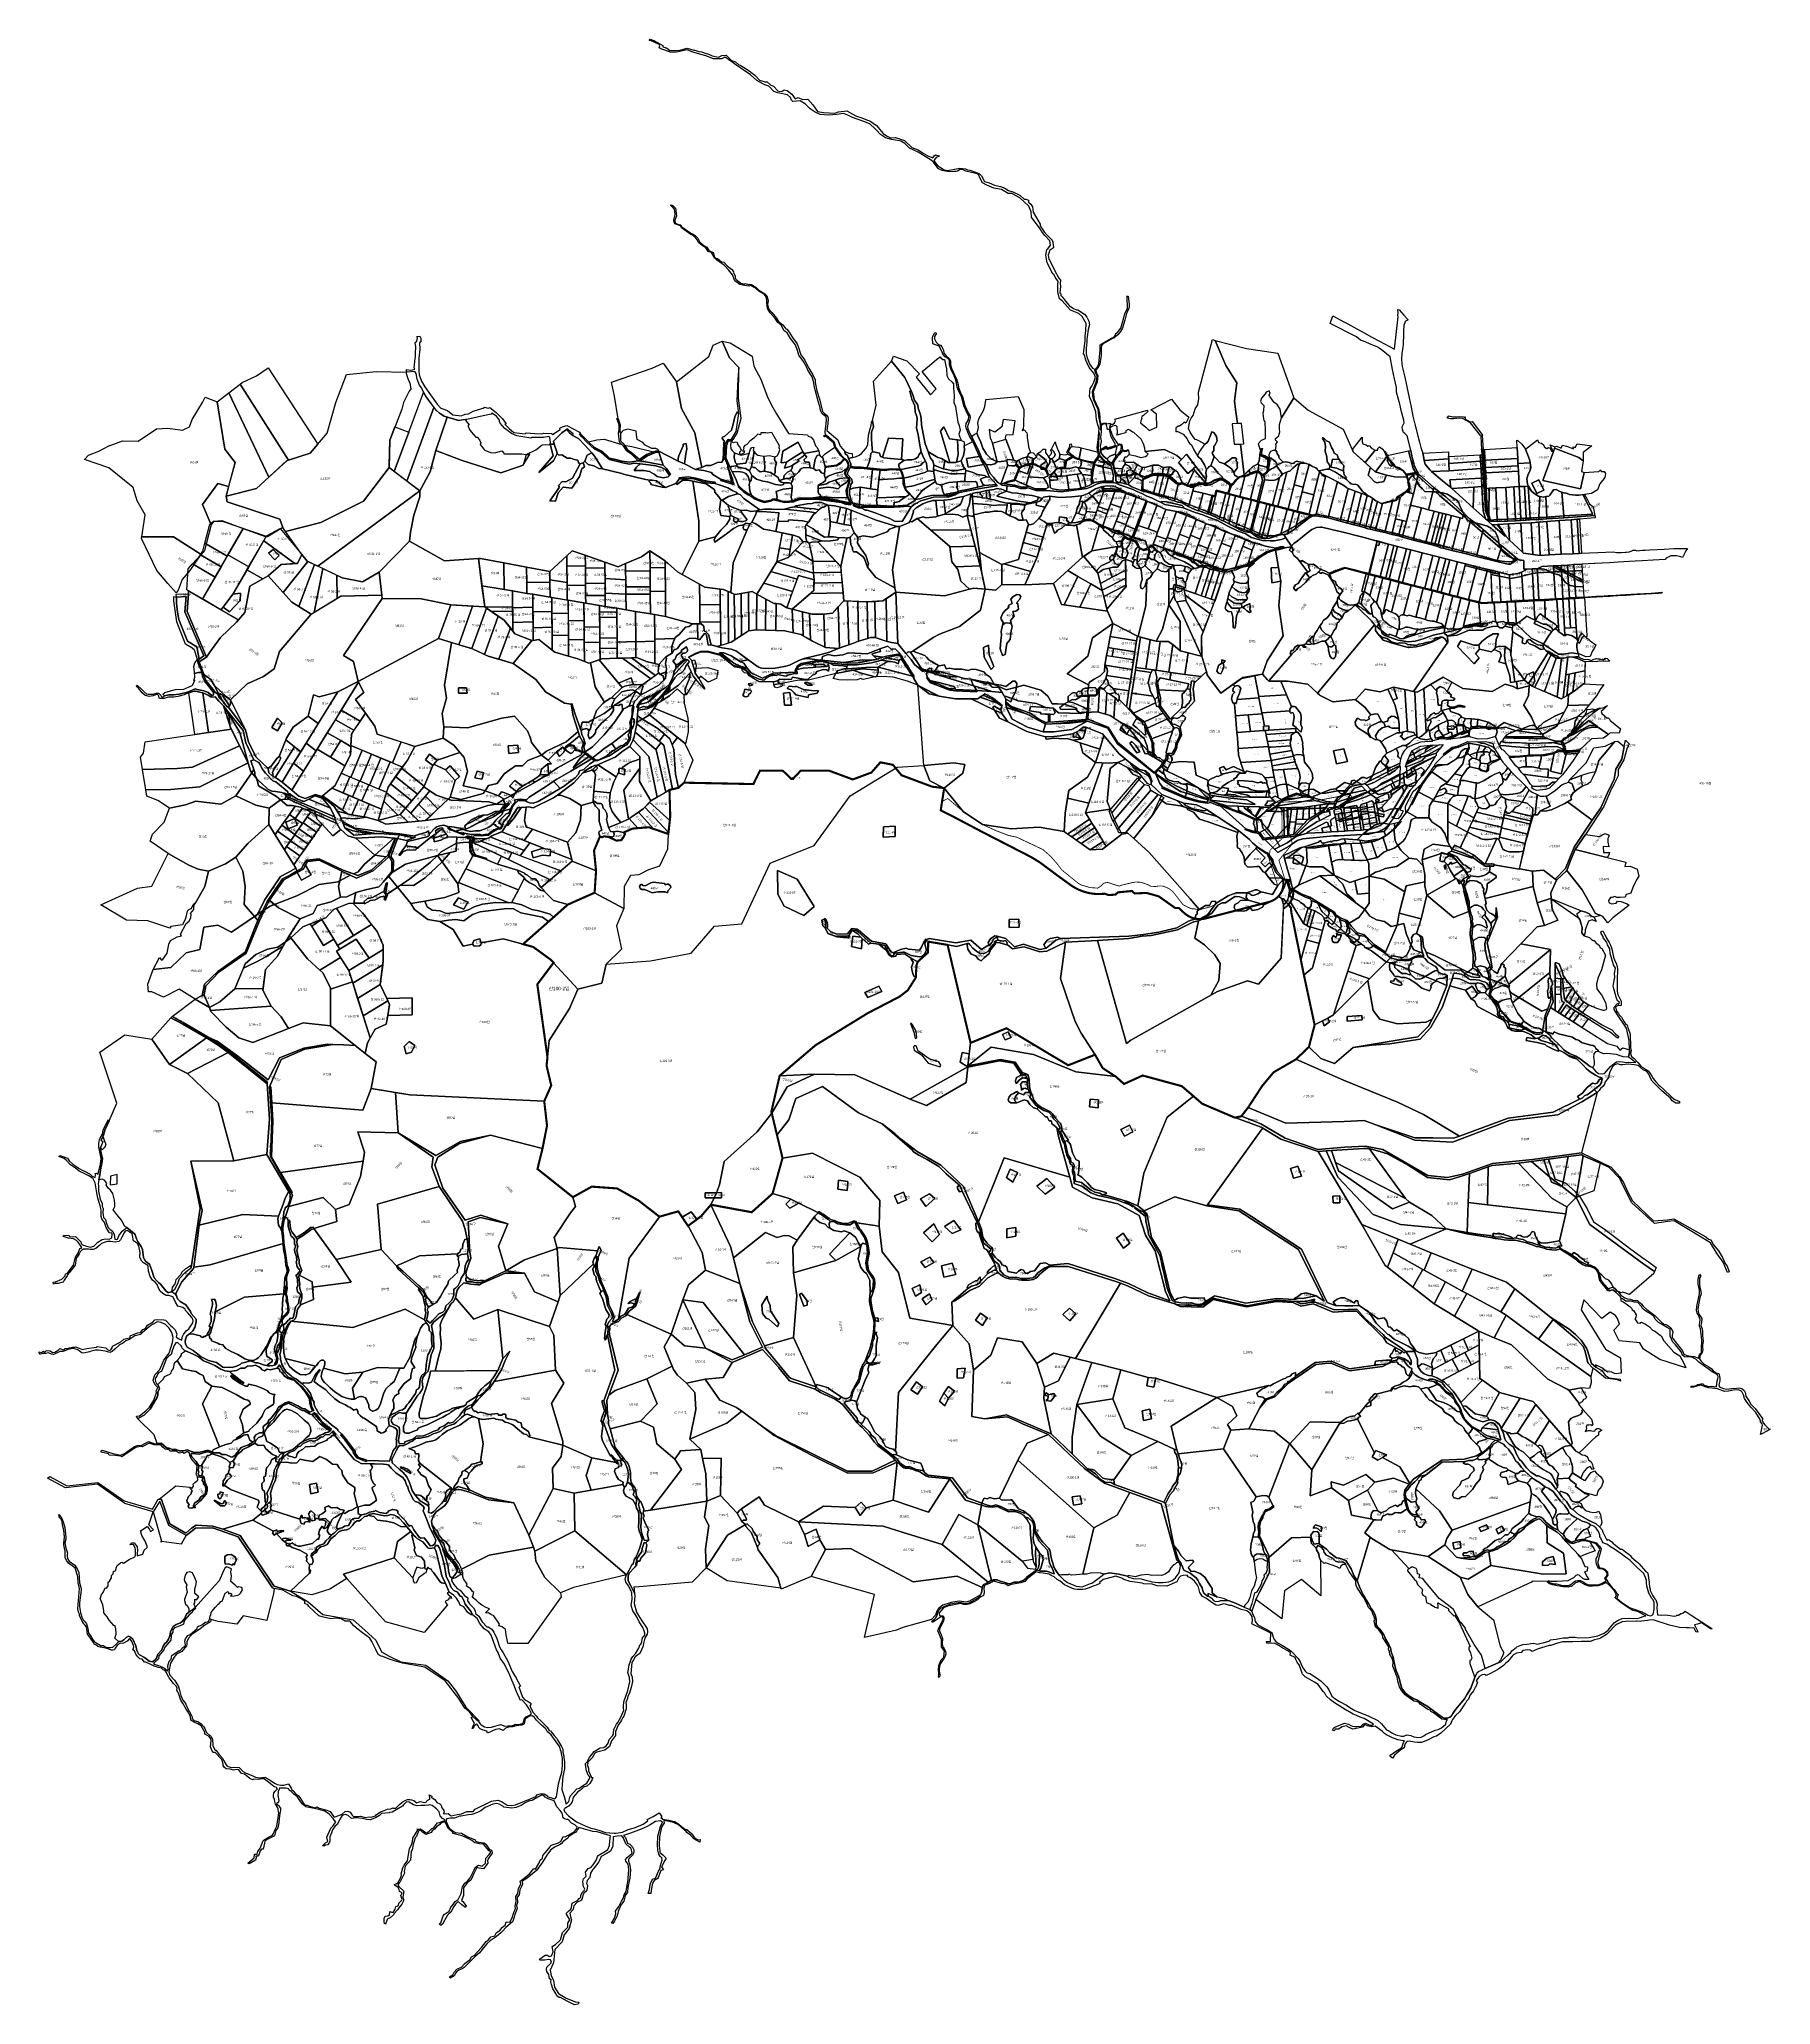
# Model space of a CAD drawing. Header units: metres. Extents: x 425810 to 429904, y 275710 to 280356.
import ezdxf

# ---------------------------------------------------------------- set-up
doc = ezdxf.new("R2010")
doc.units = ezdxf.units.M
doc.linetypes.add('boundary', pattern=[170, 150, -4, 4, -4, 4, -4])
for name, color, linetype in [('-00-경계_369-1 369 매입(20240430)', 7, 'Continuous'), ('-00-도시계획도로 현황측량경계', 7, 'Continuous'), ('00_지번', 6, 'Continuous'), ('00_지적', 6, 'Continuous')]:
    doc.layers.add(name, color=color, linetype=linetype)
doc.styles.get("Standard").update_dxf_attribs({"font": ''})
doc.styles.get('Standard').set_extended_font_data('Gulim')

msp = doc.modelspace()

# ---------------------------------------------------------------- linework, layer by layer
at = {"layer": '-00-경계_369-1 369 매입(20240430)', "color": 1, "linetype": 'boundary', "flags": 128}
msp.add_lwpolyline([(428568.2, 278277.7, 5, 5, -0.256621), (428516.8, 278290.7, 5, 5, 0), (428504.6, 278302.1, 5, 5, 0), (428496.1, 278302.1, 5, 5, 0), (428456.7, 278329.9, 5, 5, 0), (428428.1, 278337.9, 5, 5, 0), (428400.2, 278336.6, 5, 5, 0), (428393.5, 278342.4, 5, 5, 0), (428360.5, 278339.2, 5, 5, 0), (428354.6, 278333.9, 5, 5, 0), (428339.1, 278332.8, 5, 5, 0), (428328.7, 278336, 5, 5, 0), (428326.6, 278335.8, 5, 5, -0.1835), (428248, 278357, 5, 5, 0), (428217.5, 278379.1, 5, 5, 0), (428175, 278410.6, 5, 5, 0), (428156, 278422.2, 5, 5, 0), (428142.4, 278429.3, 5, 5, 0), (428040.5, 278481.6, 5, 5, 0), (427977.6, 278514.8, 5, 5, 0), (427941.6, 278533.2, 5, 5, 0), (427943.1, 278543.6, 5, 5, 0), (427944.7, 278554.2, 5, 5, 0), (427944.8, 278554.2, 5, 5, 0), (427949.7, 278585.8, 5, 5, 0), (427921.6, 278588.9, 5, 5, 0), (427848.9, 278616, 5, 5, 0), (427828.6, 278640.7, 5, 5, 0), (427798.7, 278646.6, 5, 5, 0), (427777.7, 278622.5, 5, 5, 0), (427733.6, 278606.1, 5, 5, 0), (427677.3, 278627, 5, 5, 0), (427610.6, 278627, 5, 5, 0), (427592.4, 278607.6, 5, 5, 0), (427587.8, 278607.7, 5, 5, 0), (427568, 278627, 5, 5, 0), (427514.1, 278627, 5, 5, 0), (427498.6, 278595.2, 5, 5, 0), (427334.5, 278598.5, 5, 5, 0), (427321.5, 278586.4, 5, 5, 0), (427300.2, 278581.3, 5, 5, 0), (427302, 278519, 5, 5, 0), (427297.9, 278481.1, 5, 5, 0), (427297.4, 278477.2, 5, 5, 0), (427251.4, 278493.1, 5, 5, 0), (427212.9, 278490, 5, 5, 0), (427192.2, 278480.9, 5, 5, 0), (427194.9, 278477, 5, 5, 0), (427190.8, 278468.7, 5, 5, 0), (427186.5, 278462.7, 5, 5, 0), (427174.5, 278461.4, 5, 5, 0), (427159.3, 278468.8, 5, 5, 0), (427160.1, 278470.3, 5, 5, 0), (427155.3, 278470.4, 5, 5, 0), (427145.4, 278471.7, 5, 5, 0), (427141.1, 278469.4, 5, 5, 0), (427135.9, 278471.6, 5, 5, 0), (427121.8, 278437.9, 5, 5, 0), (427126.6, 278389.7, 5, 5, 0), (427123.2, 278338.4, 5, 5, 0), (427104.6, 278330.1, 5, 5, 0), (427060.1, 278310.4, 5, 5, 0), (427026.2, 278280.4, 5, 5, 0), (427014.5, 278270.1, 5, 5, 0), (426953.9, 278216.8, 5, 5, 0), (426978.1, 278210.1, 5, 5, 0), (427020.1, 278179.5, 5, 5, 0), (427026.2, 278172.9, 5, 5, 0), (426987.7, 278121.7, 5, 5, 0), (427011.7, 277949.6, 5, 5, 0), (427009.6, 277929.7, 5, 5, 0), (427020.6, 277882.8, 5, 5, 0), (427004.1, 277845.4, 5, 5, 0), (427010.7, 277787.5, 5, 5, 0), (427000, 277733.8, 5, 5, 0), (426988.1, 277685.2, 5, 5, 0), (427071.8, 277618.6, 5, 5, 0), (427116.5, 277643.5, 5, 5, 0), (427176.4, 277639.2, 5, 5, 0), (427227.5, 277610.4, 5, 5, 0), (427276.4, 277572.5, 5, 5, 0), (427321.1, 277585.1, 5, 5, 0), (427330.2, 277571.3, 5, 5, 0), (427344, 277550.6, 5, 5, 0), (427365.1, 277566.3, 5, 5, 0), (427375.3, 277574, 5, 5, 0), (427398.3, 277600.7, 5, 5, 0), (427494.7, 277583, 5, 5, 0), (427544, 277627.2, 5, 5, 0), (427567.5, 277711, 5, 5, 0), (427554.4, 277765.4, 5, 5, 0), (427542.1, 277816.9, 5, 5, 0), (427541.1, 277820.7, 5, 5, 0), (427560.7, 277905.6, 5, 5, 0), (427645.9, 277978.1, 5, 5, 0), (427744.5, 278038.6, 5, 5, 0), (427769.9, 278054.2, 5, 5, 0), (427843.2, 278092.1, 5, 5, 0), (427863.4, 278107.4, 5, 5, 0), (427882.7, 278137.9, 5, 5, 0), (427884, 278166.4, 5, 5, 0), (427887.3, 278175.3, 5, 5, 0), (427911.4, 278196.9, 5, 5, 0), (427912, 278222.7, 5, 5, 0), (427957.7, 278215, 5, 5, 0), (428012.1, 277983.4, 5, 5, 0), (428096.9, 278017.9, 5, 5, 0), (428242.9, 277930.4, 5, 5, 0), (428306.4, 277955.4, 5, 5, 0), (428324.6, 277923.6, 5, 5, 0), (428355.6, 277903.5, 5, 5, 0), (428374.9, 277886.2, 5, 5, 0), (428418.9, 277906.2, 5, 5, 0), (428511.4, 277881.1, 5, 5, 0), (428538.8, 277857.6, 5, 5, 0), (428559.9, 277839.4, 5, 5, 0), (428637, 277806.6, 5, 5, 0), (428652.4, 277809.9, 5, 5, 0), (428668.4, 277830.7, 5, 5, 0), (428701, 277880.8, 5, 5, 0), (428728.3, 277913.7, 5, 5, 0), (428781.4, 277944.5, 5, 5, 0), (428812, 277973.7, 5, 5, 0), (428825.5, 278025.9, 5, 5, 0), (428800.2, 278143.8, 5, 5, 0), (428770.4, 278292, 5, 5, 0), (428769.5, 278303.1, 5, 5, 0), (428763.5, 278310.2, 5, 5, 0), (428768.7, 278316.8, 5, 5, 0), (428772.3, 278323.9, 5, 5, 0), (428773, 278326.3, 5, 5, 0), (428774.6, 278332.3, 5, 5, 0), (428775, 278335.6, 5, 5, 0), (428775.3, 278344.6, 5, 5, 0), (428773.3, 278344.1, 5, 5, 0), (428766.8, 278345.3, 5, 5, 0), (428765.8, 278348.3, 5, 5, 0), (428758.9, 278369, 5, 5, 0), (428750.7, 278369.4, 5, 5, -0.399832), (428717.9, 278316.6, 5, 5, 0), (428568.2, 278277.7, 5, 5, -0.000062), (428568.2, 278277.7, 0, 0, 0)], format="xyseb", dxfattribs=at)
at = {"layer": '-00-도시계획도로 현황측량경계', "color": 5, "linetype": 'boundary', "const_width": 2, "flags": 128}
msp.add_lwpolyline([(428748.3, 278465.9), (428748.6, 278473.4), (428748.1, 278533.2), (428743.7, 278540.1), (428721.7, 278546.6), (428729.3, 278551.8), (428826.8, 278555.2), (428910.1, 278571.2), (428914.8, 278559.1), (428883.8, 278540.1), (428872.6, 278539.6), (428839.3, 278537.3), (428763.3, 278534.6), (428763.7, 278480.9), (428767.8, 278475), (428772.9, 278453.6), (428741.1, 278415.2), (428754.2, 278373), (428751.3, 278365.4, -0.374331), (428717.9, 278316.6), (428568.2, 278277.7), (428568.2, 278277.7), (428568.2, 278277.7, -0.256621), (428516.8, 278290.7), (428504.6, 278302.1), (428496.1, 278302.1), (428456.7, 278329.9), (428428.1, 278337.9), (428400.2, 278336.6), (428393.5, 278342.4), (428360.5, 278339.2), (428354.6, 278333.9), (428339.1, 278332.8), (428328.7, 278336), (428326.6, 278335.8, -0.1835), (428248, 278357), (428217.5, 278379.1), (428175, 278410.6), (428156, 278422.2), (428142.4, 278429.3), (428040.5, 278481.6), (427977.6, 278514.8), (427941.6, 278533.2), (427944.7, 278554.2), (427958.2, 278561), (427994.7, 278530.3), (428040.3, 278499.6), (428073.2, 278484.7), (428101.7, 278473.8), (428121.4, 278469.6), (428183.5, 278440.2), (428202.5, 278423.2), (428216.9, 278406.6), (428227.7, 278392.3), (428241.7, 278380.9), (428266, 278361.2), (428273, 278356.8), (428294.9, 278350.5), (428312.7, 278349.2), (428319, 278353.2), (428323.7, 278358), (428327.3, 278361), (428336.2, 278362.6), (428344.4, 278360), (428358.4, 278355.4), (428364.3, 278354), (428369.6, 278356.3), (428386.5, 278360.4), (428401.9, 278363.7), (428412.3, 278363.2), (428421.9, 278360.8), (428431.5, 278357.1), (428438.8, 278353.5, -0.057593), (428448, 278352.8), (428457.6, 278354.4), (428467.4, 278354), (428481.2, 278348.2), (428490.1, 278341.1), (428500.1, 278328.6), (428513.9, 278310.6), (428526.9, 278303.4), (428535, 278300.4), (428541.2, 278300.3), (428552.1, 278297.8), (428579.4, 278305.1), (428589.9, 278310), (428591.9, 278312.7), (428606.3, 278321.7), (428620.8, 278330.7), (428640.3, 278337.7), (428665.5, 278338.3), (428674.5, 278341.2), (428684.8, 278345.5), (428689.4, 278345.2), (428699.2, 278340.1), (428725, 278334.1), (428738.1, 278356.4), (428722.9, 278402.1), (428717.8, 278417.8), (428720.1, 278438.5), (428736.2, 278454.8)], format="xyb", close=True, dxfattribs=at)
at = {"layer": '00_지적', "linetype": 'Continuous', "flags": 128}
for points in [[(427254.3, 280355.9), (427263, 280353.2), (427284.5, 280341.4), (427284.6, 280338.3), (427292.7, 280335.6), (427296.3, 280333.4), (427300.8, 280329.2), (427304.3, 280330.1), (427322.4, 280329.8), (427342.3, 280335.2), (427357.4, 280330.5), (427360.5, 280330.1), (427369.9, 280327.3), (427376.7, 280326.2), (427382.3, 280323.7), (427394.6, 280319.8), (427401.2, 280316.5), (427416.4, 280313.6), (427424.2, 280317.4), (427434, 280318.8), (427446.5, 280306.1), (427456.2, 280302.8), (427464.4, 280295.5), (427467.4, 280294.8), (427475.4, 280290.4), (427490.7, 280280.1), (427492.3, 280278.5), (427502, 280271.5), (427513.2, 280259.1), (427526.3, 280255), (427531, 280255.1), (427540, 280247.7), (427546, 280245.2), (427556.4, 280234.1), (427559.2, 280233.2), (427566, 280232.8), (427571.3, 280236.1), (427578.4, 280235.2), (427589.7, 280226.6), (427597.2, 280214.8), (427604.3, 280218), (427614.9, 280213.7), (427627, 280214.1), (427639.3, 280200.8), (427649.8, 280185.2), (427664.3, 280182.5), (427690.8, 280181.6), (427700.1, 280184.7), (427719.9, 280187.2), (427731.9, 280179.4), (427742.5, 280174.4), (427752.5, 280170.7), (427762.9, 280166.8), (427768.3, 280164.8), (427774.1, 280163.1), (427789.4, 280152), (427805.3, 280132.9), (427813.1, 280127.7), (427822.4, 280122.8), (427834.5, 280123.6), (427848.5, 280118.8), (427856.1, 280117), (427873.4, 280100.1), (427888.4, 280094.7), (427899.7, 280087), (427910.9, 280080.3), (427922.5, 280075.7), (427925.8, 280080.4), (427929.5, 280082.8), (427938.6, 280080.8), (427936, 280078.5), (427930.5, 280076.7), (427925.1, 280069.6), (427929.6, 280062.2), (427934.8, 280056.8), (427942.9, 280051.9), (427948.2, 280048.5), (427957.8, 280045.4), (427986.9, 280051), (427999.8, 280049.7), (428004.8, 280047.6), (428010.6, 280046.2), (428024.1, 280041.9), (428033.4, 280037.9), (428037.9, 280033.4), (428045.3, 280020), (428056, 280016.3), (428068.4, 280010.7), (428082.5, 280007.9), (428092.9, 280003.8), (428101.9, 279998.2), (428112.1, 279995.6), (428128.7, 279987.5), (428138.8, 279977.9), (428142.4, 279978), (428149.4, 279975.4), (428149.4, 279970.7), (428154.8, 279966.2), (428158.7, 279959.5), (428159.9, 279947), (428176.4, 279918.6), (428176.8, 279914.9), (428186.4, 279900.9), (428192.5, 279893.6), (428204.9, 279881.2), (428206.9, 279876.6), (428208, 279863), (428198.5, 279856.4), (428197.6, 279852.6), (428195.5, 279845.8), (428196.9, 279835.8), (428199.1, 279832.6), (428210.2, 279809.8), (428220.9, 279791), (428224.5, 279786.8), (428223.8, 279779.7), (428224.7, 279771.2), (428223.2, 279756.6), (428225.2, 279753.8), (428225.5, 279750.6), (428229.5, 279746.4), (428236.4, 279736.7), (428245.1, 279726.8), (428255.3, 279719.2), (428262.9, 279716.3), (428265.7, 279716.1), (428281.3, 279706.2), (428286.7, 279699), (428291.3, 279689.3), (428293.6, 279681.2), (428289.8, 279670.1), (428288, 279652.3), (428286.7, 279646), (428286.9, 279640), (428286, 279634), (428285, 279624.6), (428285.4, 279612.5), (428287.4, 279602.5), (428294.1, 279587), (428300, 279578.3), (428307.1, 279575.1), (428306.2, 279573.4), (428308.4, 279566.2), (428311, 279559.7), (428309.3, 279545.3), (428300.1, 279523.5), (428301.2, 279512.3), (428303.6, 279502.7), (428312.7, 279482.6), (428314.2, 279476.2), (428315, 279464), (428318.9, 279445.3), (428319.5, 279435.7), (428320.9, 279431.3), (428321, 279427.1), (428319, 279414.2), (428320.7, 279406.3), (428320.8, 279405), (428318.1, 279393.8), (428318.9, 279387.4), (428319.8, 279385.5), (428320, 279379.1), (428325.4, 279371.2), (428331.7, 279365.6), (428334.8, 279364.2), (428336.7, 279360.1), (428345.6, 279352.9), (428348.9, 279349.3), (428350.7, 279340.4), (428355.7, 279324), (428355.9, 279312.1), (428357.2, 279310.4), (428356.4, 279306.6), (428348.9, 279308.3), (428348.8, 279311.1), (428349.7, 279324.9), (428346.6, 279336.4), (428345.8, 279340.3), (428344.5, 279347.1), (428343.9, 279349.3), (428331, 279358.1), (428317.6, 279371.8), (428315.1, 279379.6), (428313.4, 279390.4), (428315.7, 279414.8), (428316.3, 279425.1), (428315.3, 279427.6), (428315.6, 279429.3), (428315.8, 279434.6), (428312.6, 279444.7), (428310.2, 279456.2), (428308, 279475.3), (428300.2, 279496.7), (428293.5, 279511.2), (428293.7, 279522.3), (428294.7, 279530), (428298.5, 279535.5), (428303.8, 279545.3), (428307.4, 279557.3), (428303.4, 279566.5), (428292.7, 279580.2), (428287.5, 279590.6), (428284.7, 279597.7), (428281.1, 279609.3), (428279.7, 279611.8), (428279.2, 279611.9), (428279.5, 279619.1), (428282.8, 279642.2), (428283.4, 279653.9), (428284.6, 279667.7), (428285.3, 279683.9), (428275.7, 279700.7), (428268, 279707.6), (428248.2, 279715.8), (428241.1, 279723.4), (428228.8, 279738), (428222.6, 279742.2), (428218.6, 279758.7), (428218.2, 279760.5), (428218, 279776.4), (428218.9, 279783.3), (428212.2, 279793.7), (428208.7, 279800.8), (428206.9, 279801.7), (428193.3, 279827.3), (428189.8, 279845.3), (428192.2, 279858.6), (428195, 279860.6), (428200.9, 279869), (428199.5, 279879.6), (428187.4, 279892), (428180.1, 279902.4), (428176.3, 279907.7), (428156.2, 279935.1), (428155, 279947.7), (428150.1, 279961.6), (428128.4, 279980.8), (428109.4, 279991.1), (428101.1, 279991.5), (428085.3, 280000.7), (428067.2, 280004.1), (428050.8, 280011.3), (428040.4, 280016.5), (428034.3, 280028.1), (428031.9, 280034.8), (428029.5, 280036.9), (428025.5, 280039), (428014.2, 280041.3), (428000.9, 280043.8), (427992.9, 280048.1), (427987.6, 280048), (427981.3, 280044.1), (427978.3, 280043.2), (427972.8, 280043.2), (427961.4, 280042.5), (427948.6, 280044.8), (427945.1, 280045.7), (427937.8, 280049.2), (427935.1, 280050.3), (427930.4, 280056.4), (427924.1, 280065.5), (427919.2, 280070.2), (427902, 280080.1), (427888, 280088.8), (427874.7, 280095.6), (427868, 280098.7), (427858.7, 280107.1), (427856.5, 280109.5), (427847.3, 280115), (427844.3, 280116), (427825.2, 280118.9), (427811, 280123.2), (427801.6, 280129.3), (427799.2, 280131.2), (427789.3, 280141.4), (427786.1, 280145), (427774.3, 280155), (427764.6, 280159.8), (427743.7, 280167.2), (427732.7, 280170.7), (427724.8, 280174.8), (427721.9, 280176.5), (427714.3, 280179.6), (427711.7, 280180.3), (427695.8, 280177.8), (427686.1, 280177.2), (427676.1, 280176.8), (427656.6, 280178.4), (427644.4, 280183.9), (427632.6, 280191.5), (427621.8, 280202.5), (427609.1, 280210.3), (427591.5, 280208.6), (427588.8, 280211.7), (427586.5, 280218.2), (427579.1, 280224.9), (427556.1, 280229.7), (427547.2, 280232.4), (427536.9, 280243.5), (427535.1, 280245), (427525.7, 280248.2), (427512.1, 280255.3), (427506.6, 280258.5), (427491.9, 280272.3), (427459.3, 280294.3), (427439.9, 280308.3), (427432.8, 280312.6), (427431, 280313.3), (427423.1, 280309.8), (427406.7, 280309.7), (427404.5, 280310), (427386.3, 280316.9), (427355.7, 280325.6), (427342.4, 280331.1), (427317, 280325.4), (427302.4, 280325.7), (427282.3, 280332.8), (427275.5, 280335.5), (427277.6, 280340.5), (427275.6, 280343.8), (427255.1, 280353.3), (427252.2, 280352.8), (427254.3, 280355.9)], [(427304.4, 279964.6), (427307.8, 279962.8), (427314.3, 279956.6), (427316.7, 279938.6), (427312.9, 279928), (427313.7, 279921.6), (427322.3, 279918.2), (427326.9, 279917), (427329.6, 279912.6), (427350.4, 279897.5), (427354.5, 279896), (427360.9, 279892.3), (427367.1, 279885.7), (427371.8, 279876.6), (427381.6, 279868.6), (427388.6, 279864.3), (427392.9, 279856.8), (427403.3, 279851.9), (427407, 279840.9), (427411.5, 279837.8), (427413.9, 279838), (427423.1, 279829.9), (427428.8, 279828.9), (427437.7, 279819.9), (427446.6, 279812.6), (427451.5, 279807.1), (427450.9, 279805.6), (427455.5, 279797.1), (427455.6, 279792), (427457, 279788.6), (427469.2, 279779), (427477.6, 279776.7), (427479.4, 279778.7), (427486.7, 279776.2), (427489.4, 279776.8), (427494, 279776.1), (427504.7, 279769.7), (427511.4, 279763.1), (427525.6, 279754), (427530.7, 279749.1), (427533.4, 279738.7), (427532.3, 279727.9), (427535, 279718.2), (427542.2, 279710.3), (427553.1, 279696.3), (427558, 279688.8), (427568.4, 279680.9), (427575, 279671.1), (427575.4, 279671.1), (427577.5, 279671), (427583, 279663.8), (427591.3, 279650.6), (427602.3, 279636.2), (427604.4, 279629.3), (427611.1, 279610.2), (427620.6, 279597.5), (427626, 279585.8), (427630, 279578.5), (427638.8, 279562.8), (427644.3, 279550.5), (427645, 279544.7), (427648.6, 279524.7), (427655.4, 279502.4), (427662.3, 279476.2), (427665.7, 279471.7), (427673, 279466.7), (427675.5, 279461), (427674.5, 279446.2), (427673.7, 279442.7), (427672.1, 279431.3), (427698, 279409.4), (427704.1, 279394.2), (427715.1, 279381.2), (427715.5, 279376.2), (427721.3, 279371.6), (427723.2, 279364.8), (427728.7, 279352.5), (427728.9, 279346.2), (427727.1, 279343.5), (427720.8, 279330.7), (427721.3, 279327.1), (427730.6, 279317.1), (427733, 279308.9), (427728.9, 279303.2), (427726.3, 279291.6), (427726.1, 279290.6), (427725.9, 279280.5), (427729.1, 279268.5), (427732.4, 279262), (427733.8, 279259.1), (427735.4, 279255.5), (427735.3, 279253.1), (427749, 279247.3), (427753.6, 279248.2), (427763.3, 279243.1), (427767.5, 279242.6), (427786.6, 279236.5), (427798.5, 279232.1), (427820.9, 279223), (427832.4, 279216.6), (427850.3, 279215.9), (427859.9, 279231.3), (427871.3, 279250.6), (427881, 279257.9), (427894.3, 279265.1), (427924.3, 279273.4), (427949.3, 279274.3), (427959.3, 279273.1), (427975.8, 279278.9), (427983, 279283.8), (428005.6, 279288.8), (428044.8, 279295.7), (428074.6, 279300), (428073.1, 279303.7), (428064.3, 279314), (428056.9, 279320.8), (428053.6, 279328), (428046.3, 279345.5), (428038.1, 279359.8), (428032.1, 279370.8), (428017.1, 279404.8), (428015.9, 279407.5), (428009.1, 279419.3), (428002.5, 279435.1), (428001.2, 279440.7), (428002, 279447.7), (428007, 279456.3), (428007.7, 279465.3), (428003.7, 279471.9), (427996.3, 279489.4), (427990.5, 279511.5), (427985.2, 279521.4), (427980, 279533.7), (427978.5, 279543.4), (427976.2, 279552.7), (427973.1, 279560.7), (427965.2, 279576.9), (427962.3, 279586.2), (427962.1, 279595.8), (427960.7, 279599.2), (427958.5, 279601), (427952, 279605.1), (427946.6, 279611.8), (427943.8, 279619), (427938.2, 279630.3), (427923, 279635.7), (427922, 279650), (427922.8, 279654.4), (427927.2, 279662.7), (427931.5, 279661.2), (427926.7, 279653.4), (427926.6, 279647.6), (427930.5, 279639.7), (427936.2, 279634.7), (427941.3, 279632.8), (427944.4, 279629), (427947.8, 279621.3), (427949.1, 279614), (427954.3, 279607.4), (427962.4, 279600.8), (427964.6, 279595.3), (427964.3, 279586.1), (427966.8, 279578.1), (427974, 279562.5), (427978.8, 279553.4), (427982.8, 279539.6), (427983.8, 279532.5), (427987.7, 279522.6), (427993.1, 279511.4), (427998.8, 279490.3), (428006.1, 279473.1), (428010.2, 279466.2), (428010.9, 279462.6), (428009.5, 279454.9), (428004.5, 279440.4), (428005.4, 279435.4), (428011.8, 279420.8), (428014.5, 279417.1), (428020, 279407), (428029.7, 279385.8), (428035.6, 279373.1), (428039.8, 279363), (428049, 279350.7), (428058.2, 279329.5), (428066.3, 279320.6), (428070.8, 279314.3), (428076.6, 279308.4), (428083.8, 279304.6), (428086.9, 279301.8), (428098.8, 279300.5), (428096.8, 279288), (428085.5, 279292.1), (428073.6, 279293.9), (428067.8, 279291.7), (428055.6, 279290.1), (428049.5, 279288.9), (428034.1, 279285), (428025.9, 279284.6), (428015.7, 279281.8), (428016, 279274.7), (428017.5, 279264.2), (428017.8, 279258.8), (428020, 279232), (428017.2, 279228.1), (428003.7, 279231.1), (428005.1, 279234.9), (428004.3, 279243.9), (428009.8, 279256.9), (428013, 279281), (427995.4, 279275.3), (427981.9, 279272.8), (427964.8, 279268.1), (427949.3, 279266), (427948.5, 279266), (427929.9, 279265.7), (427922.9, 279265.6), (427909.3, 279261.9), (427899.3, 279257.4), (427883.4, 279248.1), (427876.6, 279240.8), (427877.2, 279238.6), (427872.3, 279224.7), (427868.3, 279216), (427865.8, 279212.7), (427844.2, 279204.5), (427837.7, 279204.1), (427789.1, 279219), (427729.8, 279243.1), (427718.6, 279246.9), (427716.3, 279247.6), (427704.4, 279250.2), (427690.3, 279253.2), (427675.1, 279254.9), (427673.2, 279255.1), (427659.3, 279260.6), (427643.6, 279260.9), (427637.7, 279258.6), (427625.8, 279257.9), (427599.9, 279252.6), (427595.8, 279250.8), (427586.5, 279249.1), (427572.3, 279244.9), (427555.6, 279244.5), (427542, 279244.8), (427525.1, 279245), (427514, 279243.6), (427476.1, 279270.4), (427467.2, 279279.6), (427461, 279281.2), (427457.6, 279285.4), (427450.3, 279288.5), (427438.2, 279295.3), (427417.4, 279302.4), (427407.8, 279306), (427408.6, 279308.6), (427387.5, 279311.2), (427362.3, 279318.2), (427344.7, 279321.5), (427322.8, 279319.2), (427323.3, 279315.9), (427315.6, 279306.1), (427291.1, 279296.4), (427281, 279302.5), (427273, 279309.7), (427269.8, 279311.8), (427259.1, 279313.5), (427253.2, 279313.9), (427240.5, 279316.2), (427191.5, 279328.2), (427187.3, 279329.7), (427141.6, 279340.5), (427122.8, 279370.3), (427116.7, 279378.5), (427099.4, 279397.3), (427086, 279411), (427071.4, 279419.6), (427072.5, 279423.1), (427057.6, 279435.4), (427056.6, 279433.1), (427045.7, 279425.4), (427026.3, 279405.7), (427027.5, 279398.6), (427017.8, 279399.1), (427019.1, 279403.1), (427017.2, 279414.8), (427015.1, 279417), (427002.4, 279414.7), (426989, 279414.2), (426975.1, 279414.8), (426972.4, 279412.8), (426939.2, 279418.1), (426927, 279423.8), (426911, 279435.5), (426899.5, 279448.7), (426898.2, 279452.4), (426898.7, 279455.7), (426891.1, 279465.1), (426879.8, 279471.9), (426878.4, 279469.9), (426859.8, 279465.7), (426820.9, 279457.4), (426817.9, 279456.9), (426801, 279454.8), (426786.5, 279459.7), (426780.2, 279461.4), (426775.7, 279462.4), (426767.7, 279465.2), (426758.7, 279470.1), (426756.1, 279471.9), (426749.1, 279478), (426724, 279511.3), (426715.9, 279526.2), (426714.5, 279531.1), (426709.5, 279538), (426703.8, 279552.7), (426701.1, 279566.2), (426698.3, 279570.2), (426678.8, 279569.1), (426678.7, 279575.2), (426688.4, 279573.6), (426698.4, 279576.1), (426696.8, 279579.2), (426699.3, 279601.4), (426699.7, 279604.6), (426699.9, 279614.3), (426700.2, 279629.2), (426699.1, 279639.2), (426703, 279641.9), (426704.5, 279649.9), (426702.6, 279653.7), (426710, 279654.4), (426711.5, 279651.2), (426712.4, 279649.6), (426712.1, 279640.6), (426709.5, 279638.1), (426710, 279623.7), (426707.3, 279601.5), (426707.2, 279572.5), (426708.2, 279562.4), (426714, 279547.9), (426721.5, 279534.3), (426734.8, 279515.5), (426750.6, 279493.6), (426759.8, 279484.1), (426775.1, 279478.3), (426787.8, 279467.8), (426807.4, 279465.4), (426815.5, 279468.8), (426816.8, 279469.4), (426825.3, 279470.2), (426836.3, 279476.8), (426856.4, 279482.9), (426859.4, 279484.2), (426862.8, 279486), (426871.4, 279484.1), (426875.8, 279485.7), (426890.7, 279474), (426904.7, 279459.2), (426907.6, 279455.3), (426914.1, 279446.6), (426910.8, 279446), (426920.9, 279436.1), (426932, 279426.5), (426958.7, 279423.4), (426961.1, 279425.6), (426981.5, 279423.7), (426999.4, 279423.1), (427002.9, 279424.4), (427021.3, 279423.8), (427023.4, 279421.5), (427041.4, 279433.7), (427040.6, 279436.8), (427048.8, 279440.6), (427057.7, 279442.7), (427087.1, 279427.1), (427089.7, 279423.2), (427087.6, 279422.7), (427092.7, 279416.2), (427105.8, 279403.1), (427122.1, 279387.7), (427139.7, 279379.1), (427158.4, 279362.5), (427189.8, 279354.3), (427205.9, 279351.3), (427217.1, 279353.7), (427230.6, 279352.5), (427222.6, 279344.7), (427217, 279336.9), (427239.2, 279336.7), (427253, 279334.2), (427264, 279327.5), (427271.4, 279322.2), (427285.3, 279319.5), (427297, 279321.4), (427300.1, 279324.6), (427302.4, 279326.9), (427292.9, 279341.2), (427285.4, 279348.9), (427275.3, 279379.6), (427266.8, 279379.4), (427248.2, 279371), (427229.8, 279359.1), (427225.9, 279359.4), (427208.7, 279376.5), (427198.8, 279383.9), (427194, 279390.8), (427187.2, 279398.2), (427182.2, 279403.5), (427179.9, 279424.7), (427181.3, 279432.8), (427180.9, 279444.2), (427175.7, 279459.2), (427178.8, 279458.8), (427183.7, 279444.2), (427183.2, 279430.8), (427184.1, 279423.7), (427184.6, 279406.9), (427189.8, 279400.8), (427193.5, 279396.3), (427195.6, 279393.9), (427201.2, 279385.7), (427209.4, 279379.3), (427229.3, 279362.7), (427245.6, 279374.4), (427262.2, 279380.7), (427267.6, 279382.8), (427273.4, 279382.9), (427320.6, 279358.9), (427335.4, 279352), (427361.5, 279338.8), (427362.8, 279339.2), (427363.3, 279339.2), (427381.1, 279336.4), (427399.7, 279331.6), (427402.9, 279326.9), (427421, 279315.8), (427421.5, 279312.7), (427451.3, 279303.8), (427452.4, 279306.3), (427449.2, 279312.9), (427447.4, 279321), (427440.3, 279339.1), (427438.4, 279346.5), (427437.9, 279348.3), (427431.2, 279364.6), (427431.6, 279374.2), (427430.7, 279383.4), (427430.8, 279399), (427438.9, 279409.7), (427445.6, 279409.2), (427444.3, 279407), (427439, 279405.8), (427434.9, 279395.5), (427433.4, 279366.6), (427440.6, 279350.5), (427444.6, 279341.6), (427448.7, 279333.6), (427456.2, 279318.7), (427462.7, 279302.1), (427463, 279297.3), (427475.7, 279285.6), (427486.6, 279278.7), (427492.8, 279275.6), (427501.2, 279269.5), (427509.5, 279265.4), (427524.2, 279261), (427540.1, 279264.1), (427546.1, 279266.9), (427572.6, 279260.7), (427593.9, 279262.2), (427601.5, 279265.9), (427611.9, 279268.9), (427653.6, 279267.7), (427706.3, 279261), (427716.2, 279256.6), (427729.2, 279255.7), (427728.8, 279259.8), (427722.9, 279272.7), (427720.3, 279281), (427720.1, 279290.1), (427727, 279312.4), (427725, 279317.4), (427719.6, 279322.6), (427715.8, 279328.9), (427716.9, 279334.4), (427721.9, 279341.3), (427724.3, 279348.6), (427722.7, 279355.1), (427719.7, 279360.1), (427714.8, 279364.2), (427706, 279373), (427693.1, 279391.8), (427689.2, 279403.7), (427671.7, 279419.2), (427669.3, 279419.9), (427667.9, 279428.9), (427669.5, 279440.9), (427671.3, 279455.6), (427671, 279463.7), (427661.5, 279470.6), (427657.6, 279479), (427655.7, 279487.8), (427651.4, 279500.2), (427644.6, 279526.9), (427643.3, 279533.9), (427640.9, 279547.1), (427637.4, 279558), (427627.7, 279574), (427623.1, 279583.3), (427616.9, 279594.3), (427606, 279609.5), (427602.7, 279619.9), (427598.2, 279633.9), (427586.5, 279648.5), (427578.4, 279662.3), (427571.3, 279666.8), (427563.9, 279680.4), (427556.2, 279686.3), (427550.3, 279695.8), (427538.5, 279709.5), (427531.7, 279719.6), (427530, 279731.9), (427530.3, 279739.4), (427528.9, 279747), (427524, 279753), (427511.1, 279760.7), (427503.5, 279767.5), (427491.7, 279774.1), (427488, 279772.4), (427477.6, 279773.7), (427466.9, 279776.1), (427454.6, 279784.8), (427449.5, 279799.2), (427440.1, 279810.6), (427430.4, 279821.3), (427413.6, 279832.7), (427413, 279833), (427407.1, 279838.5), (427399.5, 279851.6), (427391.8, 279854.4), (427385.9, 279863.1), (427377.1, 279868.8), (427369.3, 279874.8), (427365.6, 279882), (427361, 279887.8), (427354.9, 279892.6), (427350.7, 279894.2), (427328.8, 279910.5), (427326.3, 279914.8), (427313, 279919.8), (427310.9, 279923.8), (427310.1, 279929.2), (427313.8, 279942.1), (427312.3, 279954.5), (427306.8, 279960.7), (427302.5, 279962.8), (427304.4, 279964.6)], [(428300.1, 279523.5), (428309.3, 279545.3), (428311, 279559.7), (428308.4, 279566.2), (428306.2, 279573.4), (428307.1, 279575.1), (428310.3, 279579.4), (428315.4, 279588.8), (428318.8, 279621.8), (428318.7, 279627.1), (428318.6, 279633.5), (428324.7, 279637.7), (428333.9, 279642.7), (428346.9, 279650.4), (428350.7, 279651.9), (428355.1, 279656.1), (428355.7, 279660.5), (428359.2, 279662.7), (428367.3, 279672.8), (428377.4, 279709.5), (428382.9, 279719.7), (428382.4, 279746.7), (428381.1, 279748.9), (428384.8, 279749), (428387, 279728.8), (428387.2, 279724), (428386.3, 279720.1), (428382.2, 279711), (428380.9, 279707.3), (428376.8, 279691.9), (428373.9, 279681.8), (428371, 279672.8), (428366.2, 279665.1), (428360.4, 279657), (428357.1, 279654.7), (428351.1, 279649.5), (428347.3, 279648.5), (428325.4, 279635.6), (428324.9, 279634.7), (428322, 279631), (428321.1, 279627.1), (428321.2, 279621.3), (428320.5, 279609.4), (428317.5, 279588.2), (428312.9, 279578.8), (428307.9, 279573.7), (428310, 279566.9), (428312.9, 279560.8), (428311.1, 279545.5), (428308.3, 279538.6), (428301.6, 279522.2), (428303.3, 279510.6), (428304.4, 279504.2), (428307.7, 279498.3), (428310.7, 279490.2), (428314.2, 279482.7), (428315.2, 279478), (428316.6, 279471.1), (428317.9, 279461.2), (428317.9, 279454.9), (428320.4, 279446.3), (428326.1, 279448.1), (428333, 279448.6), (428334.5, 279447), (428342, 279448.3), (428342.9, 279446.3), (428341.5, 279437.1), (428342.5, 279433.8), (428348.7, 279416), (428360.2, 279398.7), (428361.6, 279397.8), (428364.9, 279399.6), (428368, 279399), (428369.8, 279397.4), (428369.9, 279396.3), (428370.5, 279392.8), (428370.1, 279389.3), (428371.4, 279385.3), (428377.2, 279384), (428380, 279383.8), (428384.4, 279386), (428385.1, 279384.3), (428381, 279382.2), (428376.9, 279381.7), (428371.1, 279382.7), (428364.5, 279374.6), (428358.9, 279369.2), (428354.7, 279363.4), (428351.5, 279356.9), (428349.2, 279352.6), (428350.9, 279347.9), (428351.6, 279341.8), (428356.6, 279328.3), (428363.9, 279325.6), (428369, 279325.9), (428380, 279328.3), (428382.3, 279327), (428385.8, 279325.6), (428391.8, 279326.1), (428397.4, 279330.1), (428396.2, 279333.6), (428398.2, 279334.4), (428399.1, 279332.3), (428408.3, 279328.1), (428411.2, 279327.4), (428418.9, 279323.3), (428425.6, 279321.5), (428434.5, 279325.8), (428441.4, 279328.8), (428452, 279329.3), (428466.2, 279328.9), (428477.7, 279327.3), (428481.8, 279325.1), (428486.5, 279327.2), (428489.4, 279330.1), (428490.6, 279328.5), (428486.8, 279326), (428482.2, 279323.8), (428491.1, 279316.8), (428493.4, 279314.7), (428497.7, 279311.2), (428501.6, 279307.1), (428505.5, 279305.8), (428510.8, 279307.3), (428513.1, 279307.7), (428524.7, 279302.6), (428527.9, 279301.2), (428531.8, 279302.6), (428536.6, 279301.2), (428544.5, 279301.4), (428550.8, 279303.8), (428554, 279306.5), (428567.4, 279307.2), (428574.1, 279306.8), (428581.6, 279309.8), (428589.2, 279314.5), (428602.5, 279318.4), (428609.1, 279317.2), (428617.1, 279311.8), (428623.9, 279307), (428627.5, 279304.2), (428629.7, 279303.9), (428635.5, 279309.4), (428639.8, 279315.1), (428645.4, 279320.9), (428652.3, 279323.1), (428659.3, 279323.9), (428667.2, 279326.2), (428675, 279330.9), (428684.8, 279334.3), (428691.9, 279336.1), (428697.7, 279331), (428702.8, 279326.1), (428710.7, 279331.4), (428714.1, 279338), (428713.2, 279342.1), (428715.2, 279345.4), (428716.9, 279352.1), (428717.5, 279365.1), (428712.6, 279367.1), (428701, 279372.6), (428696.3, 279374), (428699, 279388.2), (428702.4, 279388.5), (428700.2, 279380), (428699.6, 279374.5), (428707.9, 279371.8), (428714.3, 279367.7), (428718.6, 279367.1), (428719.2, 279351.2), (428715.4, 279339.3), (428716.6, 279335.5), (428711.3, 279329.2), (428705.1, 279323.6), (428699.7, 279325.2), (428695.6, 279330.8), (428690.4, 279334.1), (428684.2, 279333), (428675.8, 279329.9), (428671.6, 279327.1), (428668.4, 279324.9), (428660.8, 279322.7), (428660, 279322.4), (428653, 279321.3), (428648.8, 279320.8), (428646.8, 279319.6), (428640.9, 279314.5), (428632.1, 279303.8), (428631.7, 279303.7), (428629.2, 279303), (428627.5, 279303), (428622.7, 279305.7), (428615.7, 279311), (428608.6, 279315.1), (428603.9, 279316.5), (428589.3, 279313.1), (428582.1, 279308.6), (428574.5, 279305.5), (428567.6, 279303.8), (428561.7, 279305), (428559.5, 279304.6), (428555.6, 279304.1), (428544.8, 279299.6), (428529.8, 279298.6), (428524.7, 279299.3), (428512.8, 279304.9), (428510.8, 279305.5), (428507, 279304.9), (428501.2, 279305.6), (428497, 279310), (428489.2, 279316.9), (428480.6, 279323.5), (428477.1, 279325.4), (428466.3, 279327.1), (428451.9, 279327.8), (428441, 279325.9), (428435.3, 279323.9), (428427.2, 279320.3), (428421.7, 279318.2), (428421.3, 279316.8), (428419.6, 279311), (428419.7, 279288.6), (428419.7, 279286.7), (428423.7, 279286.8), (428437.2, 279283.2), (428444.3, 279280.7), (428456.3, 279276.5), (428466.1, 279274.4), (428467.8, 279274.2), (428471.2, 279273.8), (428475.7, 279272.7), (428482.7, 279268), (428489.4, 279266.3), (428493.6, 279264.8), (428502.3, 279261.7), (428504.3, 279261.9), (428512, 279260.2), (428527.7, 279251.8), (428534.9, 279247.8), (428546.1, 279242.7), (428551.3, 279241.3), (428555.3, 279240.1), (428571.5, 279234.1), (428571.8, 279235.2), (428574, 279234.3), (428579.7, 279231.8), (428590.4, 279226.9), (428600.4, 279221.1), (428606.2, 279218.2), (428609.1, 279217.4), (428610.9, 279216.9), (428623.1, 279210.8), (428627.6, 279207.7), (428636.1, 279203.1), (428651.3, 279195.5), (428662.3, 279191.5), (428668, 279190.5), (428673, 279190.5), (428680.3, 279186.1), (428686, 279181.5), (428693.5, 279177.5), (428699.8, 279176.6), (428705, 279176.7), (428712.4, 279176.3), (428716.2, 279176), (428724.5, 279178.3), (428742, 279183.6), (428745.1, 279184.3), (428752.5, 279185.1), (428757.7, 279177.4), (428757.5, 279177.3), (428751, 279174.7), (428747.4, 279173.5), (428737.9, 279171.5), (428730.5, 279170.4), (428720.4, 279170.1), (428702.5, 279171.3), (428675.2, 279178.2), (428663, 279186.4), (428644.8, 279192.8), (428617, 279206.5), (428606.4, 279212.7), (428595.8, 279218.4), (428576.3, 279225.5), (428561.2, 279231.5), (428543, 279236.9), (428538.9, 279238.8), (428515, 279248.5), (428515.5, 279250.7), (428512, 279253.7), (428475.4, 279262.6), (428464, 279263.4), (428460.8, 279261.9), (428452.4, 279265.6), (428439.9, 279271.8), (428429.1, 279276.1), (428417, 279282.3), (428402.4, 279288.4), (428396.2, 279291.7), (428364.4, 279302.9), (428362.3, 279303.2), (428356.4, 279306.6), (428357.2, 279310.4), (428360.9, 279308.5), (428365, 279308.3), (428372.5, 279306.8), (428380.5, 279304.4), (428384.3, 279303.7), (428393.6, 279298.2), (428416.9, 279288.4), (428418, 279312.4), (428419.9, 279318.5), (428417.2, 279321.4), (428409.9, 279326.4), (428407.9, 279326.7), (428407, 279327.1), (428401.7, 279329.7), (428397.6, 279327), (428391.7, 279323.9), (428384.8, 279323.6), (428380.6, 279324.9), (428378.2, 279326.2), (428370.2, 279324), (428366, 279323.5), (428360.4, 279324.3), (428355.7, 279324), (428350.7, 279340.4), (428348.9, 279349.3), (428345.6, 279352.9), (428355.9, 279368.5), (428355.3, 279371.6), (428359.4, 279374), (428362.6, 279376.8), (428368.3, 279384.5), (428368, 279388.8), (428368.7, 279392.8), (428367.7, 279396.7), (428365.2, 279397.1), (428362, 279396), (428358.1, 279394), (428356.6, 279394.5), (428342.7, 279389.8), (428336.1, 279388.5), (428333.8, 279390), (428332, 279389), (428327.1, 279387.2), (428319.8, 279385.5), (428318.9, 279387.4), (428323.8, 279388.7), (428332.2, 279394.4), (428335.1, 279390.4), (428336.3, 279389.9), (428354.3, 279395.8), (428354.9, 279398.3), (428344.5, 279416.3), (428340.5, 279433.1), (428335.8, 279433.3), (428333.3, 279444.5), (428330.9, 279446.6), (428327.3, 279446.9), (428321.1, 279443.2), (428320.9, 279431.3), (428319.5, 279435.7), (428318.9, 279445.3), (428315, 279464), (428314.2, 279476.2), (428312.7, 279482.6), (428303.6, 279502.7), (428301.2, 279512.3), (428300.1, 279523.5)], [(429022.4, 279716.9), (429025.1, 279716.6), (429036.4, 279704.1), (429045.3, 279694.2), (429046.6, 279692.7), (429042, 279690.6), (429040.6, 279689.3), (429039.1, 279687.8), (429039.5, 279686.1), (429036.2, 279681), (429035.8, 279664.6), (429036, 279654.1), (429034.6, 279639.2), (429034.7, 279633.4), (429034.2, 279627.5), (429031.4, 279613.8), (429031, 279598), (429032.2, 279582.1), (429038.9, 279557.2), (429042.4, 279538.2), (429043.4, 279534.4), (429048.8, 279508.6), (429053.5, 279486.2), (429058, 279465.1), (429062.8, 279446.3), (429069.7, 279418.8), (429073.5, 279403.8), (429077, 279391.1), (429081.4, 279377.8), (429083.5, 279365.5), (429084.8, 279360.4), (429086.6, 279351.4), (429097.8, 279338.2), (429101.7, 279334.5), (429127.6, 279312.1), (429147.6, 279296.2), (429150.1, 279294.2), (429200.1, 279248.4), (429229.8, 279221.9), (429245, 279208.1), (429276, 279181), (429257.9, 279208.7), (429259.6, 279208.8), (429277.7, 279180.9), (429286.6, 279171.9), (429316.9, 279143.5), (429319.4, 279141.1), (429341.7, 279137.8), (429358.9, 279135.9), (429380, 279137.3), (429408.6, 279138.6), (429437.1, 279139.9), (429451.2, 279140.6), (429456.6, 279140.9), (429475.2, 279141.7), (429495.5, 279142.6), (429532.5, 279144.3), (429539.5, 279142.9), (429540.8, 279142.6), (429551, 279143), (429559.7, 279143.3), (429562.6, 279143.7), (429569.8, 279144.5), (429575.4, 279146.7), (429578.4, 279147.8), (429584.1, 279148), (429587.7, 279146.5), (429593.7, 279147.7), (429600.8, 279148.1), (429606.9, 279148.5), (429618.4, 279149.3), (429652.3, 279150.2), (429675.2, 279152.1), (429706.9, 279152.3), (429703, 279146.4), (429695.4, 279130.5), (429691.3, 279132.1), (429680.8, 279134.4), (429667.4, 279134.5), (429656.8, 279129.4), (429654, 279126.4), (429625.9, 279124.7), (429600.3, 279123.2), (429583.3, 279122.2), (429543, 279119.8), (429523, 279118.6), (429505.7, 279117.6), (429488.4, 279116.6), (429486.1, 279116.4), (429457.1, 279114.9), (429438.6, 279113.9), (429423.2, 279113.1), (429408.3, 279112.3), (429393.8, 279111.5), (429389.9, 279111.3), (429363, 279109.8), (429351.9, 279104.2), (429339.7, 279103.9), (429327.8, 279103.4), (429319.8, 279103.1), (429319.9, 279123.5), (429312.7, 279124.3), (429305.1, 279126.3), (429305.8, 279127), (429268.4, 279158.8), (429261.4, 279164.7), (429260.3, 279173.2), (429256.4, 279184.5), (429252.1, 279191.8), (429247.4, 279194.3), (429247.8, 279195.5), (429244.1, 279199.4), (429234.1, 279205.1), (429218.8, 279210), (429205, 279212.5), (429194.4, 279220.9), (429177.8, 279235.5), (429176.4, 279236.7), (429169.5, 279251.8), (429165.8, 279261.4), (429161.9, 279266.4), (429152.2, 279272), (429139.3, 279280.8), (429128.2, 279283.4), (429123.2, 279283.9), (429107.3, 279296.5), (429071.1, 279328.9), (429070.3, 279329.7), (429069, 279332.3), (429061.2, 279348.9), (429055.5, 279371.3), (429053.1, 279383.9), (429045.6, 279412.6), (429044, 279418.4), (429039.1, 279424.2), (429035.6, 279426.5), (429033.2, 279433.6), (429032.7, 279440), (429037.5, 279449), (429036.4, 279455.4), (429030.7, 279475.2), (429026.9, 279493.4), (429019.3, 279521.6), (429019.4, 279532.6), (429014.7, 279553.3), (429010, 279575), (429004.4, 279605.5), (428986.6, 279619.4), (428974.8, 279627.7), (428959, 279634.6), (428941, 279642.5), (428934.2, 279645), (428924.6, 279652.3), (428862.1, 279683.7), (428868.5, 279702.1), (428895.9, 279687.3), (428903.9, 279682.9), (428918.1, 279675.2), (428942.8, 279661.8), (428961, 279652), (428979.1, 279642.2), (429014.1, 279623.4), (429022.8, 279699.5), (429022.6, 279703.2), (429022.8, 279708.2), (429022.4, 279716.9)], [(427424.7, 279642.1), (427441.9, 279602.7), (427463.8, 279580), (427462.2, 279552.2), (427459.1, 279501), (427463.4, 279471.2), (427460.6, 279474.9), (427455, 279463), (427450.2, 279442.8), (427446.5, 279431.8), (427431.2, 279417.4), (427425.5, 279415), (427424.7, 279411.9), (427429.7, 279406.7), (427429.1, 279401.1), (427427.6, 279382), (427427.6, 279374), (427426.7, 279360), (427423.7, 279356.5), (427413.6, 279355.7), (427398, 279348.6), (427386, 279348), (427378.2, 279344.1), (427376.5, 279343.6), (427360.1, 279425.3), (427328.5, 279483.2), (427317.1, 279546.2), (427393.5, 279606), (427403.5, 279632.5), (427424.7, 279642.1)], [(427617.9, 279377), (427615.6, 279380.6), (427604.3, 279403.8), (427568, 279382.2), (427564.9, 279362.1), (427564.5, 279354.8), (427577, 279356.3), (427572.2, 279342.4), (427584.4, 279345.6), (427591, 279348.9), (427590.5, 279342.3), (427587.4, 279336.7), (427579, 279332.9), (427571.1, 279324.9), (427569.4, 279316.2), (427565.4, 279314.6), (427559.4, 279312.8), (427557.3, 279319.6), (427547.9, 279325.9), (427549.8, 279331), (427550.3, 279343.2), (427552.9, 279354.4), (427548.2, 279361.6), (427548.9, 279369.2), (427554.7, 279371.1), (427558.9, 279378.1), (427561.2, 279385.4), (427559.3, 279389.9), (427560.2, 279394.6), (427542.3, 279426.3), (427531.4, 279424.5), (427528, 279425.6), (427516.4, 279425.5), (427515.3, 279420.5), (427508.9, 279422.3), (427499.6, 279412.9), (427489.9, 279405.7), (427483.1, 279397.6), (427478.1, 279395.9), (427474.9, 279391.9), (427476.2, 279388.3), (427472.5, 279382.5), (427477.4, 279383.3), (427475.7, 279377.6), (427469.8, 279374.6), (427466.2, 279376.2), (427466.5, 279380.7), (427470.3, 279384.5), (427465.7, 279393.6), (427461.3, 279399.3), (427462.1, 279401.2), (427460.1, 279402.7), (427455.5, 279403.4), (427451.3, 279401.6), (427446.3, 279404.7), (427444.3, 279407), (427448.2, 279406.6), (427452.4, 279412.1), (427460.3, 279424.8), (427469.7, 279460.4), (427463.6, 279507.5), (427463.8, 279580), (427441.9, 279602.7), (427424.7, 279642.1), (427443.3, 279638.3), (427495.4, 279607.2), (427499.3, 279583.1), (427516.4, 279552.5), (427530.9, 279512.3), (427541.6, 279491), (427553.1, 279470.1), (427581.5, 279423.6), (427626.7, 279421), (427628.1, 279417.6), (427635, 279415.2), (427641.1, 279407.9), (427645.8, 279394.5), (427648.1, 279392.1), (427648.3, 279391.9), (427653.3, 279382.8), (427617.9, 279377)], [(428584.2, 279646.4), (428590.7, 279643.9), (428615.3, 279584.8), (428641.5, 279543.6), (428636.4, 279501.6), (428638.4, 279480.6), (428643.1, 279447.7), (428630.2, 279447), (428635.6, 279398.6), (428650.2, 279398.6), (428658.9, 279326.6), (428652.3, 279323.1), (428645.4, 279320.9), (428640.5, 279322.7), (428636.1, 279326.1), (428634.7, 279331.9), (428640, 279338.7), (428642.4, 279341.7), (428643.5, 279344), (428642.4, 279347.8), (428642.5, 279356.7), (428639.2, 279360.4), (428641.6, 279364.3), (428637.4, 279366.8), (428630.3, 279366.4), (428624.3, 279361.2), (428612.5, 279352.3), (428600.9, 279356.4), (428593.3, 279364.4), (428587.7, 279369.5), (428584.6, 279374.4), (428583.5, 279378.2), (428587.4, 279383.6), (428587, 279393.8), (428588.6, 279394.7), (428592.2, 279400.2), (428595.1, 279407), (428594.4, 279411.3), (428593.7, 279416.7), (428587.6, 279426.4), (428582.2, 279427.7), (428578.6, 279417.6), (428574, 279405.5), (428570.1, 279401.1), (428565.8, 279398.6), (428551.8, 279406.7), (428546.8, 279409.2), (428543.3, 279410.1), (428536.6, 279418.6), (428531.2, 279427.3), (428527.5, 279436), (428530.7, 279454.2), (428533.4, 279460.1), (428538.5, 279466.9), (428543, 279482), (428549.1, 279492), (428551.7, 279506.5), (428551.6, 279510.8), (428551.2, 279515.3), (428551.1, 279522.1), (428584.2, 279646.4)], [(428776.7, 279508.3), (428747, 279461.4), (428743.8, 279481.7), (428736.7, 279492.9), (428729.5, 279497.3), (428720.7, 279510.9), (428718.5, 279512), (428717.7, 279514.9), (428720.5, 279518.7), (428717.7, 279524.9), (428710.7, 279521.4), (428708.4, 279517.8), (428700.2, 279507.8), (428697.6, 279500), (428699.2, 279496.6), (428705.8, 279490.3), (428704.6, 279477.9), (428702.8, 279472.4), (428703.6, 279463.8), (428705.4, 279454.6), (428707.7, 279451.2), (428708.8, 279431.3), (428708.3, 279411.4), (428706.7, 279410.6), (428698.8, 279407.2), (428692.3, 279399.7), (428696.5, 279385.1), (428699, 279388.2), (428696.3, 279374), (428694.3, 279358.6), (428690.6, 279351.8), (428679.5, 279345.6), (428665.8, 279333), (428658.9, 279326.6), (428650.2, 279398.6), (428657.8, 279399.6), (428653, 279447.7), (428643.1, 279447.7), (428638.4, 279480.6), (428636.4, 279501.6), (428641.5, 279543.6), (428615.3, 279584.8), (428590.7, 279643.9), (428664.7, 279625.3), (428691.3, 279621.3), (428738.9, 279614.3), (428772, 279521.6), (428776.7, 279508.3)], [(426399.6, 279360.6), (426285.5, 279541), (426290, 279544.5), (426323.8, 279560.6), (426351, 279579.1), (426468.7, 279398.5), (426450.9, 279377.8), (426399.6, 279360.6)], [(427285.5, 279590.5), (427317.1, 279546.2), (427328.5, 279483.2), (427360.1, 279425.3), (427376.5, 279343.6), (427364.8, 279340.6), (427363.3, 279339.2), (427362.8, 279339.2), (427361.5, 279338.8), (427335.4, 279352), (427338.5, 279376.1), (427341, 279388.1), (427339.3, 279400.5), (427332.2, 279398.9), (427332.3, 279394.9), (427329.7, 279387.5), (427322, 279371.5), (427320.8, 279365.3), (427320.6, 279358.9), (427273.4, 279382.9), (427274.1, 279385), (427267.7, 279388.8), (427258.4, 279388.8), (427243.1, 279396.4), (427237.1, 279402.7), (427223.9, 279410), (427222, 279421.8), (427221.5, 279429.8), (427201.9, 279433.9), (427191, 279430.8), (427184.1, 279423.7), (427183.2, 279430.8), (427183.7, 279444.2), (427178.8, 279458.8), (427170.4, 279511.9), (427163.2, 279545.5), (427259.6, 279578.5), (427285.5, 279590.5)], [(427825.4, 279595), (427856.8, 279556.4), (427872.3, 279523.5), (427872.2, 279523.5), (427867.4, 279524.2), (427869.3, 279521.1), (427872.9, 279505.1), (427879.9, 279489.6), (427881.3, 279474.6), (427884.9, 279464.3), (427885.6, 279458.8), (427884.6, 279436.9), (427888.4, 279421.4), (427891.9, 279396.8), (427895.5, 279380.6), (427889.4, 279373.7), (427888.4, 279368.8), (427881.6, 279363.9), (427873, 279361.4), (427863.3, 279361.5), (427854.1, 279360.4), (427852, 279362.4), (427848.6, 279362.7), (427851.7, 279411.5), (427818.4, 279412.9), (427804.2, 279367.7), (427799.1, 279370), (427796.6, 279377.2), (427786.8, 279379.5), (427780.1, 279380.8), (427779.2, 279388.7), (427777.6, 279410.7), (427778.2, 279427.4), (427782.2, 279439.8), (427779.9, 279454.9), (427788.8, 279491.1), (427782.3, 279547.9), (427825.4, 279595)], [(427940.3, 279605.6), (427941.6, 279603.2), (427946.3, 279599), (427950.4, 279599.2), (427953.1, 279587), (427955, 279576.7), (427956.3, 279561.4), (427959.7, 279553.4), (427968.4, 279545.2), (427971.4, 279541.5), (427972.1, 279530.8), (427973.5, 279514.2), (427972.6, 279497.4), (427976.4, 279488.1), (427982, 279450.4), (427984.8, 279443.1), (427987.3, 279431.7), (427984.2, 279422.8), (427986.9, 279415), (427990.6, 279407.1), (427981.5, 279409.2), (427962.1, 279411.6), (427949.1, 279440), (427940.9, 279429.8), (427963.3, 279355.7), (427959.2, 279355.7), (427951, 279360.3), (427943.1, 279364.7), (427934.4, 279367.2), (427918.9, 279376.6), (427912.1, 279381.1), (427905.1, 279399.2), (427900, 279423.5), (427895.8, 279444.4), (427895.2, 279459.8), (427894, 279467.8), (427887.9, 279483.8), (427888.5, 279487), (427886.6, 279492.6), (427879.4, 279502.4), (427875.2, 279515.5), (427872.3, 279523.5), (427856.8, 279556.4), (427825.4, 279595), (427829.7, 279606.6), (427861.2, 279595.7), (427891.7, 279565.4), (427883.7, 279557.3), (427917.1, 279515.4), (427930.5, 279529.9), (427897.4, 279570.8), (427914.6, 279585), (427931.8, 279598.7), (427940.3, 279605.6)], [(426536.9, 279563.5), (426606.9, 279570.8), (426678.8, 279569.1), (426677.7, 279565.6), (426681.3, 279554), (426686.1, 279543), (426688.9, 279529.8), (426684.9, 279524), (426671.7, 279497.1), (426667.2, 279481.9), (426639.2, 279408.2), (426637.7, 279343.4), (426576.9, 279263.7), (426475.6, 279213.5), (426392.4, 279192.4), (426386, 279201.6), (426378.7, 279221.2), (426254.4, 279262.7), (426251.8, 279275.9), (426324, 279294.2), (426395.1, 279359.1), (426450.9, 279377.8), (426491.1, 279424.6), (426511.7, 279497), (426536.9, 279563.5)], [(426258, 279519.8), (426285.5, 279541), (426399.6, 279360.6), (426395.2, 279359.1), (426353.3, 279321), (426258, 279519.8)], [(425917, 279362.9), (425926.8, 279372.6), (425951, 279382.2), (425974.3, 279395), (425986.6, 279399.1), (426007.3, 279406.9), (426043.8, 279405.9), (426087, 279434.8), (426114.5, 279436.3), (426148.8, 279431.9), (426165.2, 279440.1), (426171.8, 279457.4), (426196.5, 279496.9), (426202.8, 279509.6), (426230.8, 279498.9), (426248.8, 279386.8), (426273.1, 279355.6), (426257.9, 279298.8), (426232.5, 279305.8), (426196.5, 279256.2), (426216.7, 279208.1), (426201.1, 279147), (426192.7, 279138.1), (426127.9, 279179.8), (426052.4, 279179.4), (426060.2, 279231.6), (426041.7, 279264.9), (426031.9, 279296.2), (425974.4, 279343), (425917, 279362.9)], [(426258, 279519.8), (426353.3, 279321), (426324, 279294.2), (426251.8, 279275.9), (426273.1, 279355.6), (426248.8, 279386.8), (426230.8, 279498.9), (426258, 279519.8)], [(426649.5, 279334.3), (426683.7, 279426.8), (426718.5, 279521.3), (426724, 279511.3), (426743.4, 279485.6), (426679.2, 279311.5), (426649.5, 279334.3)], [(426679.2, 279311.5), (426743.4, 279485.6), (426749.1, 279478), (426756.1, 279471.9), (426758.7, 279470.1), (426767.7, 279465.2), (426774.4, 279462.8), (426747.5, 279383.6), (426734.3, 279333.6), (426709.9, 279288.1), (426679.2, 279311.5)], [(427872.3, 279523.5), (427875.2, 279515.5), (427879.4, 279502.4), (427886.6, 279492.6), (427888.5, 279487), (427887.9, 279483.8), (427894, 279467.8), (427895.2, 279459.8), (427895.8, 279444.4), (427900, 279423.5), (427905.1, 279399.2), (427912.1, 279381.1), (427913, 279375.7), (427917.7, 279365.6), (427922.5, 279359.1), (427923.8, 279355.7), (427925.1, 279349.7), (427924.7, 279339.1), (427924.9, 279334), (427910.9, 279335.4), (427909.5, 279339.6), (427909, 279347), (427908.1, 279353.2), (427905.3, 279358.7), (427901.5, 279365.5), (427895.5, 279380.6), (427891.9, 279396.8), (427888.4, 279421.4), (427884.6, 279436.9), (427885.6, 279458.8), (427884.9, 279464.3), (427881.3, 279474.6), (427879.9, 279489.6), (427872.9, 279505.1), (427869.3, 279521.1), (427867.4, 279524.2), (427872.2, 279523.5), (427872.3, 279523.5)], [(428124.5, 279511.6), (428137.8, 279480.5), (428137, 279442.6), (428136.3, 279434.7), (428133.8, 279430.7), (428138.8, 279432.3), (428145.3, 279425.7), (428145.8, 279420.7), (428145.6, 279414.2), (428148.4, 279399.8), (428149.4, 279392.5), (428153.4, 279379.1), (428149.4, 279375.8), (428146.9, 279369.3), (428146.4, 279369.2), (428135, 279366), (428125.3, 279360.6), (428121, 279358.7), (428114.1, 279360.6), (428095.8, 279410.9), (428094.8, 279413.5), (428096.6, 279420.6), (428112.7, 279421.6), (428117.6, 279454.2), (428089.5, 279456.8), (428086, 279439.9), (428069.5, 279427.1), (428056.2, 279433.2), (428058.1, 279413.9), (428064.1, 279401.3), (428074.9, 279356.9), (428060.8, 279364.2), (428049.8, 279375.3), (428041.4, 279389), (428035.9, 279405.6), (428031.1, 279414.8), (428027.2, 279424.9), (428028.4, 279427.6), (428030.8, 279438.4), (428029.1, 279448.1), (428032, 279458.6), (428042.4, 279478.4), (428045.9, 279487.7), (428046.5, 279493.2), (428048.1, 279502), (428047.9, 279504.3), (428124.5, 279511.6)], [(428528.2, 279462.4), (428520.7, 279448.5), (428517, 279450.5), (428511.9, 279445.1), (428506, 279441.7), (428502.8, 279441.7), (428497.5, 279436.8), (428497, 279428.3), (428499.4, 279429.9), (428504.9, 279426.9), (428514.6, 279422.2), (428524.3, 279411.6), (428528.5, 279403), (428531.2, 279398.5), (428534.7, 279397), (428540.3, 279385.3), (428545.4, 279376.1), (428548.9, 279371.6), (428551.5, 279367.6), (428556.1, 279363.8), (428564.8, 279349.9), (428567.4, 279344.2), (428569.6, 279338.5), (428568.7, 279331.5), (428570.2, 279321.9), (428568.7, 279315.4), (428568.7, 279315.3), (428544.6, 279346.1), (428522.4, 279375.5), (428510.5, 279362.7), (428499.7, 279372), (428470.2, 279385.8), (428424.5, 279381.7), (428424, 279389.4), (428420.9, 279399.4), (428415.2, 279410.3), (428397.9, 279426), (428395.1, 279427.4), (428388.4, 279431.6), (428384.6, 279433.1), (428379.4, 279430.4), (428379.4, 279425.4), (428366.3, 279422.7), (428357.8, 279420), (428359.2, 279425.7), (428358.4, 279439.5), (428355.4, 279442.6), (428347.9, 279441), (428341.5, 279437.1), (428342.9, 279446.3), (428348.4, 279445.8), (428352.7, 279448.5), (428354.8, 279454.9), (428353.2, 279457.7), (428430.2, 279478.9), (428430.8, 279475.8), (428420.9, 279466.2), (428416.6, 279463.8), (428416.3, 279461.1), (428416.7, 279458.6), (428414.5, 279454.1), (428414.1, 279448.9), (428426.5, 279438.9), (428434.2, 279430.7), (428452.6, 279438.7), (428451.3, 279469.7), (428438.4, 279480.2), (428487.3, 279504.9), (428506.6, 279479.7), (428528.2, 279462.4)], [(428747, 279461.4), (428776.7, 279508.3), (428810.6, 279479), (428893, 279434.1), (428916.9, 279381), (428957.7, 279343.7), (428952.1, 279325.3), (428957.6, 279320.3), (428966.6, 279310.3), (428972.7, 279307), (428989.2, 279310.3), (428995.2, 279325.4), (429014.8, 279321.2), (429043.5, 279320.6), (429046.7, 279311), (429046.2, 279310.1), (429048.7, 279293.8), (429045.3, 279291.5), (429037, 279284), (429019.8, 279273.4), (429017.4, 279266.7), (429015.4, 279265.9), (429010.2, 279266.9), (429003.8, 279264.1), (428997.2, 279262.8), (428994.9, 279261.5), (428983.5, 279258.6), (428982.7, 279258.6), (428973.9, 279263.1), (428970.6, 279264.8), (428963.5, 279270.4), (428955.9, 279275.1), (428951.6, 279277.8), (428946.5, 279282), (428940.5, 279285.6), (428927.5, 279302.2), (428922, 279304.1), (428917.4, 279303.7), (428911.9, 279305.1), (428907.7, 279308.1), (428900.7, 279315.2), (428898.2, 279323.1), (428895.1, 279326.3), (428894.1, 279335.9), (428893.8, 279337.9), (428894.5, 279348.1), (428889.7, 279353.2), (428883.8, 279362.5), (428881.4, 279366.2), (428878.8, 279373.2), (428871.9, 279377.7), (428868.7, 279386), (428865.4, 279391), (428860.5, 279403.4), (428853.8, 279406.4), (428846.1, 279414.9), (428843.9, 279412.3), (428849.4, 279403.7), (428850.9, 279393.5), (428850.4, 279382.4), (428854.1, 279368.9), (428854.8, 279356.7), (428859.5, 279352.6), (428861.2, 279346.1), (428860.1, 279339.4), (428854.4, 279339.5), (428843.7, 279337.5), (428837.2, 279335.6), (428833.8, 279336.4), (428832.5, 279338), (428831.2, 279340.7), (428828.3, 279342.9), (428820.7, 279346.2), (428813.1, 279351), (428812.7, 279351), (428810, 279351.2), (428806.6, 279353.4), (428805.6, 279353.3), (428801.1, 279354), (428799.8, 279355.8), (428795.6, 279355.6), (428788.8, 279357), (428783.5, 279358.4), (428778.1, 279356.2), (428776.9, 279353.9), (428770.8, 279353.3), (428765.6, 279355.7), (428757.2, 279357.4), (428751, 279356.2), (428742.8, 279364.6), (428741, 279367.7), (428740.7, 279371.4), (428736.7, 279375.7), (428735.9, 279381), (428733, 279384.9), (428734.4, 279394.9), (428733.9, 279398.7), (428737.5, 279403.4), (428732.9, 279408.2), (428733.4, 279412.2), (428740.9, 279418.2), (428741.4, 279422.2), (428743.1, 279428.2), (428742.4, 279434.2), (428742.3, 279445.5), (428747, 279461.4)], [(426637.8, 279348.9), (426639.2, 279408.2), (426639.2, 279408.2), (426651.2, 279439.8), (426683.7, 279426.8), (426649.5, 279334.3), (426637.7, 279343.4), (426637.8, 279348.9)], [(426747.5, 279383.6), (426774.4, 279462.8), (426775.7, 279462.4), (426780.1, 279461.4), (426780.2, 279461.4), (426786.5, 279459.7), (426793.5, 279457.3), (426801, 279454.8), (426810.2, 279456), (426817.9, 279456.9), (426818.4, 279455.3), (426818.9, 279453.8), (426823.1, 279448.2), (426826.5, 279444.6), (426823.8, 279442.9), (426827.7, 279433.8), (426831.6, 279427.8), (426842.5, 279415.7), (426845.7, 279415.1), (426850.7, 279409.2), (426854.3, 279402), (426852.6, 279398.3), (426861.4, 279387.2), (426864, 279384.3), (426873.2, 279380.9), (426879.5, 279378.6), (426889.9, 279379.1), (426903.7, 279383.4), (426908.3, 279377.6), (426909.3, 279376.3), (426911.6, 279376.3), (426951.1, 279376.3), (426961.5, 279374.3), (426961.2, 279373.4), (426954.5, 279349.2), (426943.1, 279345.3), (426901.6, 279330.9), (426847, 279348.4), (426808, 279360.8), (426747.5, 279383.6)], [(427056.6, 279433.1), (427063.3, 279426.2), (427071.4, 279419.6), (427086, 279411), (427099.4, 279397.3), (427116.7, 279378.5), (427105.4, 279373.1), (427099.8, 279358.5), (427096.4, 279355), (427089.3, 279352.4), (427085.3, 279355), (427083.8, 279361.1), (427075.1, 279362.6), (427066.9, 279365.6), (427058.4, 279365.3), (427045.3, 279373.6), (427038.7, 279373.1), (427035, 279376.6), (427034.2, 279380.5), (427027.5, 279398.6), (427026.3, 279405.7), (427045.7, 279425.4), (427056.6, 279433.1)], [(427445.6, 279409.2), (427438.9, 279409.7), (427430.8, 279399), (427430.7, 279383.4), (427431.6, 279374.2), (427431.2, 279364.6), (427426.7, 279360), (427427.6, 279374), (427427.6, 279382), (427429.1, 279401.1), (427429.7, 279406.7), (427424.7, 279411.9), (427425.5, 279415), (427431.2, 279417.4), (427446.5, 279431.8), (427450.2, 279442.8), (427455, 279463), (427460.6, 279474.9), (427463.4, 279471.2), (427457.2, 279428.5), (427445.6, 279409.2)], [(427779.9, 279454.9), (427782.2, 279439.8), (427778.2, 279427.4), (427777.6, 279410.7), (427779.2, 279388.7), (427780.1, 279380.8), (427776.6, 279376.9), (427774.7, 279364.3), (427771.7, 279353.9), (427768.2, 279345.6), (427767, 279342.9), (427753.2, 279344.6), (427740.2, 279344.5), (427728.9, 279346.2), (427728.7, 279352.5), (427723.2, 279364.8), (427733.3, 279367.5), (427740.4, 279369.2), (427748.7, 279373), (427754.4, 279376.5), (427764.2, 279388.2), (427768.9, 279397.1), (427770.9, 279420.2), (427774.6, 279435.4), (427777, 279442.9), (427778, 279450.4), (427778.9, 279453), (427779.9, 279454.9)], [(427978.8, 279356.1), (427977.4, 279355.7), (427963.3, 279355.7), (427940.9, 279429.8), (427949.1, 279440), (427962.1, 279411.6), (427981.5, 279409.2), (427982.5, 279374.5), (427978.8, 279356.1)], [(429161.6, 279463.5), (429167.7, 279464), (429177.4, 279463.3), (429179.5, 279463.3), (429181.5, 279461.2), (429181.8, 279457.6), (429188, 279455), (429192.9, 279451.2), (429198.2, 279452.7), (429223.2, 279419.1), (429222, 279419), (429223.7, 279385.9), (429225, 279360.7), (429225.9, 279343.8), (429226.7, 279330.7), (429228.7, 279294.1), (429231.5, 279244.7), (429233.1, 279237), (429237.5, 279228.2), (429237.6, 279217.4), (429235.4, 279218.5), (429235.6, 279225.7), (429231, 279236.3), (429229.4, 279243.5), (429226.1, 279298.8), (429224.9, 279318.8), (429223.6, 279341.3), (429222.6, 279358.9), (429221.7, 279373.9), (429220.2, 279400.3), (429219.1, 279419.1), (429217.8, 279419), (429193.9, 279449.5), (429174.8, 279459.3), (429168.4, 279460.1), (429154.9, 279458.9), (429146.4, 279458.4), (429139.1, 279460.4), (429141.7, 279464.7), (429142.4, 279465.5), (429152, 279463.3), (429161.6, 279463.5)], [(426709.9, 279288.1), (426709.9, 279288.1), (426734.3, 279333.6), (426738.4, 279348.9), (426747.5, 279383.6), (426808, 279360.8), (426847, 279348.4), (426901.6, 279330.9), (426943.1, 279345.3), (426954.5, 279349.2), (426970, 279375), (426966, 279373.3), (426961.2, 279373.4), (426961.5, 279374.3), (426984.2, 279385), (426999.2, 279396.9), (427007.7, 279397.7), (427014, 279397.3), (427017.8, 279399.1), (427023.6, 279377.4), (427025.3, 279370.9), (426991.7, 279331.6), (427025.8, 279359.4), (427035, 279376.6), (427038.7, 279373.1), (427045.3, 279373.6), (427058.4, 279365.3), (427066.9, 279365.6), (427075.1, 279362.6), (427083.8, 279361.1), (427085.3, 279355), (427089.3, 279352.4), (427071, 279318.6), (427054.8, 279310), (427046.3, 279310.3), (427038.2, 279300.8), (427040, 279297.2), (427017.7, 279264.7), (427030.9, 279264.1), (427036.9, 279283.9), (427049, 279296.9), (427069, 279294.9), (427087.6, 279322), (427093.2, 279340.4), (427099.1, 279345), (427097.3, 279353), (427096.4, 279355), (427099.8, 279358.5), (427107.9, 279350.8), (427121.3, 279347.4), (427132.9, 279341.4), (427141.6, 279340.5), (427187.3, 279329.7), (427191.5, 279328.2), (427240.5, 279316.2), (427253.2, 279313.9), (427252.5, 279310.6), (427256, 279306.4), (427256.2, 279303.7), (427282.7, 279296.8), (427291.1, 279296.4), (427315.6, 279306.1), (427317.2, 279303.7), (427331.9, 279313.7), (427339.3, 279313.3), (427342.8, 279313.4), (427355.5, 279311), (427369.9, 279216.9), (427369.9, 279169.4), (427330.5, 279090.7), (427318.9, 279097.3), (427290.1, 279122.9), (427253.8, 279146.7), (427234.1, 279132.3), (427196.4, 279116.4), (427178.9, 279109), (427147.4, 279120), (427101.2, 279136), (427070.1, 279146.8), (427057.4, 279135), (427017.2, 279097.4), (426962.3, 279107.9), (426908.6, 279118.1), (426853.7, 279128.5), (426848.7, 279128.2), (426768, 279122.7), (426685.3, 279169.3), (426688, 279190.4), (426695.9, 279230.9), (426709.7, 279273.9), (426709.9, 279288.1), (426709.9, 279288.1), (426709.9, 279288.1)], [(427027.5, 279398.6), (427034.2, 279380.5), (427035, 279376.6), (427025.8, 279359.4), (426991.7, 279331.6), (427025.3, 279370.9), (427023.6, 279377.4), (427017.8, 279399.1), (427027.5, 279398.6)], [(427108.6, 279404.2), (427122.8, 279391.2), (427142.1, 279381.2), (427153.4, 279370.2), (427158.3, 279366), (427173.1, 279362.3), (427187.7, 279358.6), (427206, 279356.3), (427225.9, 279359.4), (427229.8, 279359.1), (427252.7, 279355.4), (427285.4, 279348.9), (427292.9, 279341.2), (427302.4, 279326.9), (427300.1, 279324.6), (427290.7, 279338.6), (427281, 279343.4), (427267.8, 279347.6), (427250.7, 279350), (427230.6, 279352.5), (427217.1, 279353.7), (427205.9, 279351.3), (427189.8, 279354.3), (427158.4, 279362.5), (427139.7, 279379.1), (427122.1, 279387.7), (427105.8, 279403.1), (427092.7, 279416.2), (427087.6, 279422.7), (427089.7, 279423.2), (427108.6, 279404.2)], [(427108.6, 279404.2), (427128.4, 279408.7), (427145.6, 279410.7), (427187.2, 279398.2), (427194, 279390.8), (427198.8, 279383.9), (427208.7, 279376.5), (427225.9, 279359.4), (427206, 279356.3), (427187.7, 279358.6), (427173.1, 279362.3), (427158.3, 279366), (427153.4, 279370.2), (427142.1, 279381.2), (427122.8, 279391.2), (427108.6, 279404.2)], [(427193.5, 279396.3), (427197.1, 279395.5), (427211.4, 279393), (427262.2, 279380.7), (427245.6, 279374.4), (427229.3, 279362.7), (427209.4, 279379.3), (427201.2, 279385.7), (427195.6, 279393.9), (427193.5, 279396.3)], [(427335.4, 279352), (427320.6, 279358.9), (427320.8, 279365.3), (427322, 279371.5), (427329.7, 279387.5), (427332.3, 279394.9), (427332.2, 279398.9), (427339.3, 279400.5), (427341, 279388.1), (427338.5, 279376.1), (427335.4, 279352)], [(427446.3, 279404.7), (427444.4, 279396.9), (427445.5, 279388.1), (427448.4, 279383.7), (427453.7, 279378.6), (427453.5, 279366.3), (427455.9, 279354.9), (427459.2, 279351.4), (427458.7, 279347.7), (427446.3, 279346.2), (427444.6, 279341.6), (427440.6, 279350.5), (427433.4, 279366.6), (427434.9, 279395.5), (427439, 279405.8), (427444.3, 279407), (427446.3, 279404.7)], [(427459.2, 279351.4), (427480.9, 279353.9), (427491.7, 279387.3), (427495.3, 279391), (427500, 279391.4), (427498.4, 279384.1), (427500.5, 279382), (427497.6, 279361.8), (427493.8, 279345.9), (427489.5, 279335.9), (427479.8, 279341.3), (427465.1, 279343.8), (427458.7, 279347.7), (427459.2, 279351.4)], [(427664.7, 279418.1), (427669.3, 279419.9), (427671.7, 279419.2), (427689.2, 279403.7), (427693.1, 279391.8), (427706, 279373), (427714.8, 279364.2), (427719.7, 279360.1), (427722.7, 279355.1), (427724.3, 279348.6), (427721.9, 279341.3), (427716.9, 279334.4), (427715.8, 279328.9), (427719.6, 279322.6), (427725, 279317.4), (427727, 279312.4), (427720.1, 279290.1), (427720.3, 279281), (427722.9, 279272.7), (427728.8, 279259.8), (427729.2, 279255.7), (427716.2, 279256.6), (427706.3, 279261), (427653.6, 279267.7), (427611.9, 279268.9), (427601.5, 279265.9), (427593.9, 279262.2), (427572.6, 279260.7), (427546.1, 279266.9), (427540.1, 279264.1), (427524.2, 279261), (427509.5, 279265.4), (427501.2, 279269.5), (427492.8, 279275.6), (427486.6, 279278.7), (427475.7, 279285.6), (427463, 279297.3), (427462.7, 279302.1), (427475.5, 279289.4), (427486.4, 279281.7), (427493.5, 279279.7), (427501.5, 279272.9), (427510.3, 279268.3), (427524.6, 279263.2), (427540.3, 279266.2), (427543.3, 279268.5), (427547.5, 279269.6), (427553.5, 279268.4), (427559.5, 279266), (427566.4, 279263.8), (427572.8, 279262.9), (427593.3, 279264.6), (427597.2, 279267.7), (427612.3, 279271.7), (427635.9, 279271), (427659.3, 279270.4), (427673.9, 279267.9), (427695.1, 279265.2), (427707, 279264.3), (427715, 279260.5), (427727.5, 279257.7), (427726.8, 279260.4), (427726.1, 279263), (427720.9, 279272.7), (427718.6, 279280.8), (427718.2, 279289.9), (427720.9, 279299), (427724.9, 279311.8), (427724, 279316), (427724, 279316.3), (427722.2, 279318.3), (427717.7, 279322.5), (427713.9, 279329.2), (427715.4, 279335.8), (427718.4, 279339.2), (427722.3, 279347.3), (427722.4, 279351.7), (427717.8, 279360.2), (427713.4, 279363.6), (427704.3, 279353.4), (427695.2, 279347.7), (427676.7, 279345.1), (427668.6, 279343.8), (427668, 279346), (427676.1, 279346.7), (427695.1, 279348.9), (427704.1, 279354.5), (427712.5, 279364.4), (427704.3, 279372.1), (427699.6, 279379.4), (427691, 279391.9), (427687.7, 279402.2), (427669.3, 279417.4), (427666.4, 279416.3), (427664.7, 279418.1)], [(427615.6, 279380.6), (427591.1, 279365.8), (427577, 279356.3), (427564.5, 279354.8), (427564.9, 279362.1), (427568, 279382.2), (427604.3, 279403.8), (427615.6, 279380.6)], [(427691, 279391.9), (427699.6, 279379.4), (427704.3, 279372.1), (427712.5, 279364.4), (427704.1, 279354.5), (427695.1, 279348.9), (427676.1, 279346.7), (427668, 279346), (427667.1, 279351.2), (427662.7, 279366.1), (427660.3, 279368.4), (427668.4, 279376), (427691, 279391.9)], [(427804.2, 279367.7), (427818.4, 279412.9), (427851.7, 279411.5), (427848.6, 279362.7), (427822.8, 279364.5), (427807.1, 279366.4), (427804.2, 279367.7)], [(427981.5, 279409.2), (427990.6, 279407.1), (427997.3, 279404), (427997.3, 279399.2), (427997.3, 279394.9), (427997.5, 279384.3), (427995.2, 279372.2), (427989.9, 279359.5), (427978.8, 279356.1), (427982.5, 279374.5), (427981.5, 279409.2)], [(427997.3, 279394.9), (428017.1, 279404.8), (428032.1, 279370.8), (428032.6, 279370), (428002.6, 279364.8), (428006, 279344.4), (428043.5, 279350.5), (428046.3, 279345.5), (428053.6, 279328), (428056.9, 279320.8), (428050.5, 279321.6), (428044.9, 279325), (428028.5, 279327), (428015.6, 279332.2), (428001, 279336.8), (427999.2, 279340.3), (427994.3, 279345.8), (427989.9, 279359.5), (427995.2, 279372.2), (427997.5, 279384.3), (427997.3, 279394.9)], [(428014.5, 279417.1), (428020.9, 279422), (428027.2, 279424.9), (428031.1, 279414.8), (428035.9, 279405.6), (428041.4, 279389), (428049.8, 279375.3), (428060.8, 279364.2), (428074.9, 279356.9), (428069.6, 279352.2), (428059.6, 279350.2), (428049, 279350.7), (428039.8, 279363), (428035.6, 279373.1), (428029.7, 279385.8), (428020, 279407), (428014.5, 279417.1)], [(428095.8, 279410.9), (428114.1, 279360.6), (428110, 279361.8), (428098.9, 279362.4), (428097.7, 279359.3), (428084.6, 279358.1), (428074.9, 279356.9), (428064.1, 279401.3), (428095.8, 279410.9)], [(428314.3, 279416), (428315.3, 279427.6), (428316.3, 279425.1), (428315.7, 279414.8), (428313.4, 279390.4), (428315.1, 279379.6), (428317.6, 279371.8), (428331, 279358.1), (428343.9, 279349.3), (428344.5, 279347.1), (428339.9, 279350.3), (428329.9, 279356.8), (428329.4, 279357.1), (428327.3, 279359.3), (428316.5, 279370.4), (428311.4, 279362.8), (428308.6, 279358.6), (428305.5, 279354.7), (428301.9, 279339.3), (428300.7, 279332.3), (428300.7, 279328.5), (428298.9, 279316.3), (428299.4, 279305.7), (428305.9, 279307.8), (428309.4, 279308.9), (428324.6, 279311.1), (428331.1, 279311.1), (428348.8, 279311.1), (428348.9, 279308.3), (428324.8, 279307.8), (428311, 279304.8), (428296, 279297.3), (428286.7, 279293.7), (428226.4, 279286.1), (428191.4, 279289), (428167, 279289.3), (428148.1, 279295.9), (428142.4, 279293.8), (428130.5, 279293.8), (428116.4, 279298.6), (428105.8, 279299.6), (428098.8, 279300.5), (428086.9, 279301.8), (428083.8, 279304.6), (428089.1, 279305.8), (428099.7, 279310.6), (428115.3, 279314.1), (428123.7, 279335.6), (428126.5, 279343), (428121.3, 279346.5), (428118.7, 279351), (428119.5, 279352.7), (428123.2, 279348), (428128.1, 279344.3), (428132.7, 279346), (428143, 279351.2), (428148.4, 279352.1), (428157.8, 279353.6), (428158.2, 279365.4), (428160.1, 279362.2), (428160.2, 279353), (428165.4, 279351.1), (428173.9, 279347), (428177.6, 279345.8), (428184, 279343.8), (428189.7, 279339.7), (428191.2, 279346.4), (428194.6, 279350.4), (428196.5, 279350.1), (428192.5, 279343.7), (428191.3, 279338.5), (428194.2, 279331.3), (428199.2, 279325.4), (428206.4, 279331.8), (428215.5, 279341.5), (428224.6, 279343.6), (428233.9, 279344), (428234.5, 279354.8), (428236.7, 279360.2), (428246.5, 279366.7), (428252.4, 279369.4), (428242.4, 279374.8), (428239.4, 279379.6), (428246.9, 279393.3), (428246.9, 279398.8), (428250.2, 279399.4), (428251.7, 279393.3), (428245.4, 279386.2), (428243.4, 279379.6), (428256.1, 279369.3), (428260.8, 279366.6), (428268.6, 279363.9), (428273, 279362.3), (428280.7, 279359.8), (428291.6, 279357.7), (428303.1, 279356.4), (428307, 279360.5), (428313.2, 279369), (428314.4, 279374.9), (428313, 279379.6), (428311.2, 279390.9), (428314.3, 279416)], [(428170.7, 279376.8), (428178.5, 279381.5), (428180.7, 279383.7), (428184.1, 279386.8), (428189.1, 279387.1), (428189.5, 279378.7), (428196.1, 279369.2), (428200.2, 279364.4), (428198.4, 279352.5), (428196.5, 279350.1), (428194.6, 279350.4), (428190.6, 279358.7), (428190, 279360), (428185.7, 279365), (428170.7, 279376.8)], [(428203.3, 279387.3), (428209, 279381.8), (428212.1, 279374.5), (428210.7, 279369.5), (428204.7, 279364), (428200.2, 279364.4), (428196.1, 279369.2), (428202.3, 279375.1), (428204, 279380.9), (428200.8, 279385.6), (428203.3, 279387.3)], [(428216.7, 279389.6), (428223.1, 279375.2), (428222.7, 279364.8), (428208.6, 279355.8), (428204.7, 279364), (428210.7, 279369.5), (428212.1, 279374.5), (428209, 279381.8), (428203.3, 279387.3), (428212, 279404.5), (428212.9, 279400.1), (428216.7, 279389.6)], [(428251.7, 279393.3), (428267.8, 279391.5), (428273.5, 279390.3), (428268.6, 279363.9), (428260.8, 279366.6), (428256.1, 279369.3), (428243.4, 279379.6), (428245.4, 279386.2), (428251.7, 279393.3)], [(428273.5, 279390.3), (428280.1, 279388.9), (428289.7, 279386.4), (428303.9, 279382.2), (428313, 279379.6), (428314.4, 279374.9), (428313.2, 279369), (428307, 279360.5), (428303.1, 279356.4), (428291.6, 279357.7), (428280.7, 279359.8), (428273, 279362.3), (428268.6, 279363.9), (428273.5, 279390.3)], [(428353.8, 279375.5), (428341.1, 279370.6), (428334.9, 279364.2), (428331.7, 279365.6), (428325.4, 279371.2), (428320, 279379.1), (428319.8, 279384.4), (428325.4, 279385.9), (428329.7, 279388.1), (428333.3, 279388.5), (428336.1, 279387.1), (428342.8, 279388.8), (428358.1, 279393.7), (428353.8, 279375.5)], [(428548.9, 279371.6), (428552.6, 279379.4), (428565.8, 279398.6), (428570.1, 279401.1), (428574, 279405.5), (428578.6, 279417.6), (428582.2, 279427.7), (428587.6, 279426.4), (428593.7, 279416.7), (428594.4, 279411.3), (428595.1, 279407), (428592.2, 279400.2), (428588.6, 279394.7), (428587, 279393.8), (428587.4, 279383.6), (428583.5, 279378.2), (428584.6, 279374.4), (428587.7, 279369.5), (428580.1, 279347.6), (428576, 279345.7), (428573.5, 279342.7), (428569.6, 279338.5), (428567.4, 279344.2), (428564.8, 279349.9), (428556.1, 279363.8), (428551.5, 279367.6), (428548.9, 279371.6)], [(428860.1, 279339.4), (428861.2, 279346.1), (428859.5, 279352.6), (428854.8, 279356.7), (428854.1, 279368.9), (428850.4, 279382.4), (428850.9, 279393.5), (428849.4, 279403.7), (428843.9, 279412.3), (428846.1, 279414.9), (428853.8, 279406.4), (428860.5, 279403.4), (428865.4, 279391), (428868.7, 279386), (428871.9, 279377.7), (428878.8, 279373.2), (428881.4, 279366.2), (428883.8, 279362.5), (428868.1, 279363.7), (428864.1, 279344.6), (428878.4, 279342.3), (428884.2, 279338.7), (428894.1, 279335.9), (428895.1, 279326.3), (428898.2, 279323.1), (428900.7, 279315.2), (428891.3, 279321.2), (428874.8, 279332.5), (428863.7, 279337.9), (428860.1, 279339.4)], [(428914.7, 279385.8), (428938.3, 279415.7), (428938.1, 279404.1), (428939.7, 279399.2), (428947.1, 279397.3), (428951, 279394.3), (428954.3, 279395.8), (428959.9, 279389.2), (428969, 279384.7), (428945.3, 279355.1), (428916.9, 279381), (428914.7, 279385.8)], [(428945.3, 279355.1), (428969, 279384.7), (428975.2, 279384.6), (428974.8, 279388.8), (428979, 279392.2), (428985.4, 279387.8), (428990.4, 279381.3), (428992.9, 279375.7), (428994.7, 279371.6), (428996.4, 279369), (428969.2, 279333.2), (428969, 279333.3), (428957.7, 279343.7), (428945.3, 279355.1)], [(429305.6, 279364.5), (429228.1, 279360.9), (429226.8, 279386.1), (429304.3, 279390.5), (429305.6, 279364.5)], [(429304.3, 279390.5), (429303.5, 279408.4), (429307, 279406.8), (429315.6, 279398.8), (429324.4, 279387.1), (429333.7, 279362.3), (429335.2, 279354.9), (429306.1, 279353.2), (429305.6, 279364.5), (429304.3, 279390.5)], [(429331.5, 279299.5), (429328.7, 279304.6), (429327.1, 279317), (429330.3, 279327.6), (429334, 279335.1), (429337.1, 279342.9), (429336.2, 279349.6), (429335.2, 279354.9), (429333.7, 279362.3), (429324.4, 279387.1), (429352.1, 279409.2), (429355.2, 279403), (429362.3, 279401.5), (429367.8, 279396.4), (429368, 279392.3), (429374.5, 279388.5), (429378.5, 279390.6), (429382.1, 279389.6), (429385.2, 279382.6), (429390.3, 279381.5), (429365, 279312.6), (429454, 279292.8), (429463.1, 279331.8), (429497.7, 279334.5), (429501.7, 279338.1), (429503.2, 279333.8), (429509.9, 279334.4), (429513.5, 279329.3), (429511.4, 279320.2), (429505.9, 279312.9), (429499.6, 279305.3), (429494, 279290.6), (429480.5, 279281.8), (429463.9, 279279.9), (429449.9, 279278.2), (429442.3, 279278), (429428, 279280), (429418.7, 279283.5), (429416.1, 279283.1), (429410.2, 279285), (429405.2, 279286.8), (429396.6, 279291.5), (429390.1, 279290.9), (429382, 279278.3), (429379.6, 279276.2), (429372.5, 279274.7), (429366.5, 279273.4), (429357.6, 279275.1), (429357.4, 279275.1), (429354.7, 279275.6), (429346.6, 279280.6), (429338.1, 279287.5), (429331.5, 279299.5)], [(429460.5, 279359.2), (429456.8, 279334.3), (429463.1, 279331.8), (429454, 279292.8), (429365, 279312.6), (429390.3, 279381.5), (429392.4, 279389.2), (429450.5, 279367.3), (429460.5, 279359.2)], [(429446.2, 279399.8), (429464.3, 279397), (429480.7, 279395.2), (429460.4, 279379.1), (429460.5, 279359.2), (429450.5, 279367.3), (429392.4, 279389.2), (429390.3, 279381.5), (429387.3, 279386.4), (429382.3, 279397), (429393.1, 279392.3), (429398.3, 279394.2), (429408.8, 279389.1), (429411.8, 279396.6), (429421.4, 279394.4), (429437.2, 279388.1), (429437, 279392.4), (429441.4, 279391.2), (429446.2, 279399.8)], [(426637.7, 279343.4), (426709.9, 279288.1), (426468.8, 279110.3), (426443.3, 279122.4), (426430.6, 279137.7), (426392.4, 279192.4), (426475.6, 279213.5), (426576.9, 279263.7), (426637.7, 279343.4)], [(427096.4, 279355), (427097.3, 279353), (427099.1, 279345), (427093.2, 279340.4), (427087.6, 279322), (427069, 279294.9), (427049, 279296.9), (427036.9, 279283.9), (427030.9, 279264.1), (427017.7, 279264.7), (427040, 279297.2), (427038.2, 279300.8), (427046.3, 279310.3), (427054.8, 279310), (427071, 279318.6), (427089.3, 279352.4), (427096.4, 279355)], [(427099.8, 279358.5), (427105.4, 279373.1), (427116.7, 279378.5), (427122.8, 279370.3), (427141.6, 279340.5), (427132.9, 279341.4), (427121.3, 279347.4), (427107.9, 279350.8), (427099.8, 279358.5)], [(427300.1, 279324.6), (427297, 279321.4), (427285.3, 279319.5), (427271.4, 279322.2), (427264, 279327.5), (427253, 279334.2), (427239.2, 279336.7), (427217, 279336.9), (427222.6, 279344.7), (427230.6, 279352.5), (427250.7, 279350), (427267.8, 279347.6), (427281, 279343.4), (427290.7, 279338.6), (427300.1, 279324.6)], [(427229.8, 279359.1), (427248.2, 279371), (427266.8, 279379.4), (427275.3, 279379.6), (427285.4, 279348.9), (427252.7, 279355.4), (427229.8, 279359.1)], [(427431.2, 279364.6), (427437.9, 279348.3), (427438.5, 279342.7), (427441.1, 279334.1), (427447.4, 279308.2), (427438.7, 279311.5), (427421, 279315.8), (427402.9, 279326.9), (427399.7, 279331.6), (427381.1, 279336.4), (427363.3, 279339.2), (427364.8, 279340.6), (427376.5, 279343.6), (427378.2, 279344.1), (427386, 279348), (427398, 279348.6), (427413.6, 279355.7), (427423.7, 279356.5), (427426.7, 279360), (427431.2, 279364.6)], [(427437.9, 279348.3), (427438.4, 279346.5), (427440.3, 279339.1), (427447.4, 279321), (427449.2, 279312.9), (427452.4, 279306.3), (427447.4, 279308.2), (427441.1, 279334.1), (427438.5, 279342.7), (427437.9, 279348.3)], [(427444.6, 279341.6), (427446.3, 279346.2), (427458.7, 279347.7), (427465.1, 279343.8), (427479.8, 279341.3), (427489.5, 279335.9), (427494.8, 279324.4), (427493, 279313.3), (427490.4, 279309.9), (427486.6, 279322.4), (427481.1, 279329.1), (427472.6, 279332.6), (427463, 279334.1), (427448.7, 279333.6), (427444.6, 279341.6)], [(427470, 279372.5), (427488.4, 279377.2), (427480.9, 279353.9), (427459.2, 279351.4), (427455.9, 279355), (427453.5, 279366.3), (427453.7, 279378.6), (427470, 279372.5)], [(427493.8, 279345.9), (427499.1, 279343.6), (427503.1, 279343.5), (427509.5, 279336.4), (427514.9, 279333.6), (427524.8, 279335.3), (427531.4, 279333.1), (427539.2, 279331.9), (427547.9, 279325.9), (427557.3, 279319.6), (427559.4, 279312.8), (427564.1, 279309), (427571.9, 279307.2), (427568.2, 279302.9), (427562.4, 279301.9), (427551, 279303.8), (427532.3, 279309.6), (427521.1, 279311.3), (427505.7, 279316.3), (427494.8, 279324.4), (427489.5, 279335.9), (427493.8, 279345.9)], [(427523.1, 279370.5), (427524.3, 279363.7), (427525.4, 279344.9), (427524.8, 279335.3), (427514.9, 279333.6), (427509.5, 279336.4), (427503.1, 279343.5), (427499.1, 279343.6), (427493.8, 279345.9), (427497.6, 279361.8), (427500.5, 279382), (427501.8, 279380.7), (427501.8, 279378.6), (427509.1, 279372.8), (427523.1, 279370.5)], [(427548.9, 279369.2), (427548.2, 279361.6), (427552.9, 279354.4), (427550.3, 279343.2), (427549.8, 279331), (427547.9, 279325.9), (427539.2, 279331.9), (427531.4, 279333.1), (427524.8, 279335.3), (427525.4, 279344.9), (427524.3, 279363.7), (427523.1, 279370.5), (427536.8, 279372.2), (427548.9, 279369.2)], [(427619.9, 279373.8), (427612.2, 279367.4), (427603.5, 279362.3), (427606, 279358.2), (427591, 279348.9), (427584.4, 279345.6), (427572.2, 279342.4), (427577, 279356.3), (427591.1, 279365.8), (427615.6, 279380.6), (427619.9, 279373.8)], [(427641.1, 279341), (427647.4, 279336.8), (427654.2, 279337.8), (427660, 279330.7), (427666.4, 279329), (427667, 279323.9), (427669.2, 279317.9), (427669, 279312.9), (427663.4, 279308.2), (427652.2, 279302.5), (427651.8, 279300.7), (427651.5, 279298), (427651.7, 279293.4), (427652, 279285), (427653, 279281.7), (427657.1, 279278.3), (427658.7, 279273.7), (427655.5, 279274.4), (427635.9, 279271), (427612.3, 279271.7), (427597.2, 279267.7), (427593.3, 279264.6), (427589.6, 279267.5), (427588.2, 279272.6), (427590.1, 279295), (427590.2, 279300), (427587.3, 279305.4), (427591, 279312), (427592.9, 279321.7), (427595.9, 279323.7), (427606, 279333.2), (427610.5, 279340.2), (427618.1, 279343.8), (427632.8, 279343.2), (427641.1, 279341)], [(427591, 279348.9), (427606, 279358.2), (427603.5, 279362.3), (427612.2, 279367.4), (427619.9, 279373.8), (427625, 279368.3), (427618, 279361.8), (427620.4, 279356.7), (427630.2, 279355.9), (427632.8, 279343.2), (427618.1, 279343.8), (427610.5, 279340.2), (427606, 279333.2), (427595.9, 279323.7), (427591.6, 279331.6), (427587.4, 279336.7), (427590.5, 279342.3), (427591, 279348.9)], [(427617.9, 279377), (427653.3, 279382.8), (427653.7, 279382.1), (427654.6, 279373.3), (427649, 279372), (427644.9, 279363.6), (427641.1, 279341), (427632.8, 279343.2), (427630.2, 279355.9), (427620.4, 279356.7), (427618, 279361.8), (427625, 279368.3), (427619.9, 279373.8), (427617.9, 279377)], [(427654.6, 279373.3), (427656.2, 279371.3), (427660.3, 279368.4), (427662.7, 279366.1), (427667.1, 279351.2), (427668, 279346), (427668.6, 279343.8), (427666.4, 279329), (427660, 279330.7), (427654.2, 279337.8), (427647.4, 279336.8), (427641.1, 279341), (427644.9, 279363.6), (427649, 279372), (427654.6, 279373.3)], [(427668.6, 279343.8), (427676.7, 279345.1), (427695.2, 279347.7), (427704.3, 279353.4), (427713.4, 279363.6), (427717.8, 279360.2), (427722.4, 279351.7), (427722.3, 279347.3), (427718.4, 279339.2), (427715.8, 279339.8), (427708.5, 279333.6), (427691.5, 279329.6), (427675.6, 279323.3), (427669.2, 279317.9), (427667, 279323.9), (427666.4, 279329), (427668.6, 279343.8)], [(427715.1, 279381.2), (427724.1, 279377.5), (427732.2, 279376.9), (427733.3, 279367.5), (427723.2, 279364.8), (427721.3, 279371.6), (427715.5, 279376.2), (427715.1, 279381.2)], [(427727.1, 279343.5), (427737.6, 279342.2), (427753.8, 279342), (427767.5, 279340.2), (427780.4, 279339), (427775.1, 279293.5), (427751.6, 279296.9), (427750.8, 279296.8), (427734.3, 279294.8), (427726.3, 279291.6), (427728.9, 279303.2), (427733, 279308.9), (427730.6, 279317.1), (427721.3, 279327.1), (427720.8, 279330.7), (427727.1, 279343.5)], [(427727.1, 279343.5), (427728.9, 279346.2), (427740.2, 279344.5), (427753.2, 279344.6), (427767, 279342.9), (427790.1, 279340.2), (427807.3, 279338.8), (427826.3, 279340.5), (427845.6, 279339.9), (427847, 279339.1), (427850.2, 279332.2), (427854.1, 279318.6), (427855.7, 279303.3), (427857.6, 279297), (427860.1, 279291.1), (427863.4, 279286.7), (427866.6, 279284), (427881.4, 279268), (427881.5, 279267.8), (427892.5, 279269.9), (427905.9, 279274.3), (427919.8, 279277.2), (427951, 279277.9), (427955.3, 279277.2), (427959.2, 279276.5), (427967.4, 279279.3), (427974.9, 279281.9), (427980.1, 279285.6), (427983.5, 279288), (428004, 279291.4), (428029.5, 279297), (428045.2, 279300.7), (428073.1, 279303.7), (428074.6, 279300), (428044.8, 279295.7), (428005.6, 279288.8), (427983, 279283.8), (427975.8, 279278.9), (427959.3, 279273.1), (427949.3, 279274.3), (427924.3, 279273.4), (427894.3, 279265.1), (427881, 279257.9), (427871.3, 279250.6), (427865.5, 279252.5), (427845.8, 279251), (427831.3, 279249.6), (427815.7, 279249.7), (427812.5, 279250), (427800.7, 279251), (427764.1, 279250.3), (427761.2, 279249.8), (427753.6, 279248.2), (427749, 279247.3), (427735.3, 279253.1), (427735.4, 279255.5), (427748.8, 279250.4), (427750.4, 279249.8), (427763.7, 279253.2), (427790.9, 279253.5), (427799.5, 279253.6), (427816.2, 279251.9), (427830.8, 279252.3), (427862, 279254.5), (427874.6, 279262.5), (427881.8, 279265.7), (427868.2, 279280.6), (427863.4, 279284.9), (427858.4, 279291.2), (427856.1, 279296.7), (427852.8, 279305.1), (427852.8, 279318.5), (427849, 279330.9), (427845.6, 279337.7), (427825.9, 279338.9), (427807.8, 279336.3), (427798.2, 279337.2), (427780.4, 279339), (427767.5, 279340.2), (427753.8, 279342), (427737.6, 279342.2), (427727.1, 279343.5)], [(427804.2, 279367.7), (427807.1, 279366.4), (427822.8, 279364.5), (427848.6, 279362.7), (427852, 279362.4), (427854.1, 279360.4), (427842.2, 279351.4), (427842.2, 279347.1), (427845.6, 279339.9), (427826.3, 279340.5), (427807.3, 279338.8), (427790.1, 279340.2), (427767, 279342.9), (427768.2, 279345.6), (427771.7, 279353.9), (427774.7, 279364.3), (427776.6, 279376.9), (427780.1, 279380.8), (427786.8, 279379.5), (427796.6, 279377.2), (427799.1, 279370), (427804.2, 279367.7)], [(427854.1, 279360.4), (427863.3, 279361.5), (427873, 279361.4), (427881.6, 279363.9), (427888.4, 279368.8), (427889.4, 279373.7), (427895.5, 279380.6), (427901.5, 279365.5), (427905.3, 279358.7), (427899.6, 279355.3), (427894.3, 279349.3), (427887.2, 279346.4), (427878.4, 279345.5), (427847, 279339.1), (427845.6, 279339.9), (427842.2, 279347.1), (427842.2, 279351.4), (427854.1, 279360.4)], [(427905.3, 279358.7), (427908.1, 279353.2), (427909, 279347), (427909.5, 279339.6), (427910.9, 279335.4), (427903.7, 279331.6), (427871.2, 279322.4), (427854.1, 279318.6), (427850.2, 279332.2), (427847, 279339.1), (427878.4, 279345.5), (427887.2, 279346.4), (427894.3, 279349.3), (427899.6, 279355.3), (427905.3, 279358.7)], [(427951, 279360.3), (427948.4, 279340.4), (427947, 279340.7), (427931.3, 279346.6), (427925.1, 279349.7), (427923.8, 279355.7), (427922.5, 279359.1), (427917.7, 279365.6), (427913, 279375.7), (427912.1, 279381.1), (427918.9, 279376.6), (427934.4, 279367.2), (427943.1, 279364.7), (427951, 279360.3)], [(427925.1, 279349.7), (427931.3, 279346.6), (427947, 279340.7), (427948.4, 279340.4), (427967.1, 279336.6), (427979.5, 279336.7), (427999.2, 279340.3), (428001, 279336.8), (427999.8, 279330.5), (427999.7, 279329.6), (427980.2, 279328.5), (427965.1, 279328.7), (427940.2, 279334.3), (427924.7, 279339.1), (427925.1, 279349.7)], [(427978.8, 279356.1), (427989.9, 279359.5), (427994.3, 279345.8), (427999.2, 279340.3), (427979.5, 279336.7), (427967.1, 279336.6), (427948.4, 279340.4), (427951, 279360.3), (427959.2, 279355.7), (427963.3, 279355.7), (427977.4, 279355.7), (427978.8, 279356.1)], [(428043.5, 279350.5), (428006, 279344.4), (428002.6, 279364.8), (428032.6, 279370), (428038.1, 279359.8), (428043.5, 279350.5)], [(428099.8, 279350), (428083.8, 279304.6), (428076.6, 279308.4), (428070.8, 279314.3), (428066.3, 279320.6), (428058.2, 279329.5), (428049, 279350.7), (428059.6, 279350.2), (428069.6, 279352.2), (428074.9, 279356.9), (428084.6, 279358.1), (428097.7, 279359.3), (428099.7, 279350.1), (428099.8, 279350)], [(428099.8, 279350), (428102.8, 279348.5), (428109.5, 279347.4), (428116.5, 279347.5), (428118.7, 279351), (428121.3, 279346.5), (428126.5, 279343), (428123.7, 279335.6), (428115.3, 279314.1), (428099.7, 279310.6), (428089.1, 279305.8), (428083.8, 279304.6), (428099.8, 279350)], [(428159.1, 279351.2), (428158, 279351.6), (428141.6, 279348.2), (428132.6, 279344.2), (428128, 279341.4), (428117.4, 279313.6), (428115.3, 279311.9), (428101.3, 279309.2), (428092.2, 279304.9), (428116.8, 279302.1), (428129.9, 279298.2), (428141.4, 279297.2), (428149.6, 279299.3), (428165.7, 279293.5), (428190.1, 279293.3), (428195.2, 279296.4), (428195.1, 279302.5), (428189.7, 279311.2), (428184.8, 279318.8), (428184.6, 279319.1), (428195.4, 279323.7), (428192, 279329.9), (428188.8, 279337.9), (428186.8, 279339.1), (428183.2, 279341.3), (428176.9, 279344.2), (428174, 279345.5), (428165, 279349.2), (428159.1, 279351.2)], [(428097.7, 279359.3), (428098.9, 279362.4), (428110, 279361.8), (428114.1, 279360.6), (428121, 279358.7), (428119.5, 279352.7), (428118.7, 279351), (428116.5, 279347.5), (428109.5, 279347.4), (428102.8, 279348.5), (428099.7, 279350.1), (428097.7, 279359.3)], [(428145.9, 279349.1), (428158, 279351.6), (428159.1, 279351.2), (428148.9, 279321.2), (428143.3, 279302.2), (428117.4, 279313.6), (428125.9, 279335.9), (428146.7, 279328.5), (428152.6, 279348), (428149.4, 279349.1), (428145.9, 279349.1)], [(428125.3, 279360.6), (428129.9, 279352.6), (428132.7, 279346), (428128.1, 279344.3), (428123.2, 279348), (428119.5, 279352.7), (428121, 279358.7), (428125.3, 279360.6)], [(428125.3, 279360.6), (428135, 279366), (428146.4, 279369.2), (428145.1, 279364.5), (428148.1, 279357.4), (428148.4, 279352.1), (428143, 279351.2), (428132.7, 279346), (428129.9, 279352.6), (428125.3, 279360.6)], [(428125.9, 279335.9), (428128, 279341.4), (428132.6, 279344.2), (428141.6, 279348.2), (428145.9, 279349.1), (428149.4, 279349.1), (428152.6, 279348), (428146.7, 279328.5), (428125.9, 279335.9)], [(428146.4, 279369.2), (428146.9, 279369.3), (428158.2, 279365.4), (428157.8, 279353.6), (428148.4, 279352.1), (428148.1, 279357.4), (428145.1, 279364.5), (428146.4, 279369.2)], [(428153.4, 279379.1), (428160.3, 279378), (428168.4, 279368.9), (428160.1, 279362.2), (428158.2, 279365.4), (428146.9, 279369.3), (428149.4, 279375.8), (428153.4, 279379.1)], [(428159.1, 279351.2), (428165, 279349.2), (428174, 279345.5), (428176.9, 279344.2), (428178.8, 279339.5), (428186.8, 279339.1), (428188.8, 279337.9), (428192, 279329.9), (428195.4, 279323.7), (428184.6, 279319.1), (428184.8, 279318.8), (428148.9, 279321.2), (428159.1, 279351.2)], [(428168.4, 279368.9), (428170.7, 279376.8), (428185.7, 279365), (428190, 279360), (428190.6, 279358.7), (428182.9, 279352.2), (428179.1, 279350.2), (428177.6, 279345.8), (428173.9, 279347), (428165.4, 279351.1), (428160.2, 279353), (428160.1, 279362.2), (428168.4, 279368.9)], [(428186.8, 279339.1), (428178.8, 279339.5), (428176.9, 279344.2), (428183.2, 279341.3), (428186.8, 279339.1)], [(428194.6, 279350.4), (428191.2, 279346.4), (428189.7, 279339.7), (428184, 279343.8), (428177.6, 279345.8), (428179.1, 279350.2), (428182.9, 279352.2), (428190.6, 279358.7), (428194.6, 279350.4)], [(428204.7, 279364), (428208.6, 279355.8), (428215.5, 279341.5), (428206.4, 279331.8), (428199.2, 279325.4), (428194.2, 279331.3), (428191.3, 279338.5), (428192.5, 279343.7), (428196.5, 279350.1), (428198.4, 279352.5), (428200.2, 279364.4), (428204.7, 279364)], [(428257.2, 279366.3), (428253.7, 279368), (428246.1, 279363.3), (428238.7, 279359.2), (428237.8, 279354.9), (428235.7, 279341.6), (428226.2, 279341.1), (428224.1, 279341), (428216.9, 279340.3), (428209.6, 279332.3), (428201.1, 279323.4), (428199, 279319.6), (428199.4, 279313.9), (428200.5, 279296.3), (428206, 279293.5), (428214.8, 279291.4), (428225.2, 279290), (428244.4, 279291.4), (428265.6, 279293.5), (428272.2, 279294.5), (428284.7, 279297.7), (428292.7, 279300.7), (428297.7, 279304), (428297, 279315.8), (428298.9, 279324.7), (428299.5, 279327.8), (428299.5, 279333.9), (428300.6, 279339.1), (428303.8, 279353.6), (428292, 279356.2), (428272.6, 279360.9), (428260.3, 279364.8), (428257.2, 279366.3)], [(428236.7, 279360.2), (428234.5, 279354.8), (428233.9, 279344), (428224.6, 279343.6), (428215.5, 279341.5), (428208.6, 279355.8), (428222.7, 279364.8), (428236.7, 279360.2)], [(428209.6, 279332.3), (428216.9, 279340.3), (428224.1, 279341), (428226.2, 279341.1), (428227.4, 279335.4), (428226.3, 279323.4), (428217.1, 279322.9), (428209.6, 279332.3)], [(428223.1, 279375.2), (428236.7, 279373.3), (428242.4, 279374.8), (428252.4, 279369.4), (428246.5, 279366.7), (428236.7, 279360.2), (428222.7, 279364.8), (428223.1, 279375.2)], [(428235.7, 279341.6), (428245.7, 279341.5), (428255.4, 279343.9), (428259.3, 279345.2), (428268, 279342.9), (428267.2, 279341.2), (428268.9, 279337.1), (428274.6, 279329.6), (428264.4, 279327.6), (428239.6, 279324.4), (428238, 279324.2), (428226.3, 279323.4), (428227.4, 279335.4), (428226.2, 279341.1), (428235.7, 279341.6)], [(428235.7, 279341.6), (428237.8, 279354.9), (428238.7, 279359.2), (428246.1, 279363.3), (428253.7, 279368), (428257.2, 279366.3), (428260.3, 279364.8), (428272.6, 279360.9), (428274.7, 279355.7), (428272.5, 279347.7), (428268, 279342.9), (428259.3, 279345.2), (428255.4, 279343.9), (428245.7, 279341.5), (428235.7, 279341.6)], [(428299.2, 279339.1), (428298.2, 279334.1), (428298.1, 279332.4), (428298.1, 279328.6), (428298.1, 279328), (428297.5, 279324.8), (428276.4, 279326.9), (428274.6, 279329.6), (428268.9, 279337.1), (428267.2, 279341.2), (428268, 279342.9), (428270.8, 279342), (428278.8, 279341.9), (428287.7, 279340.3), (428297, 279339), (428299.2, 279339.1)], [(428268, 279342.9), (428272.5, 279347.7), (428274.7, 279355.7), (428272.6, 279360.9), (428292, 279356.2), (428303.8, 279353.6), (428300.6, 279339.1), (428299.2, 279339.1), (428297, 279339), (428287.7, 279340.3), (428278.8, 279341.9), (428270.8, 279342), (428268, 279342.9)], [(428329.9, 279356.8), (428325.8, 279346.4), (428324.3, 279346.6), (428311, 279348.9), (428305.3, 279349.8), (428301.4, 279332.2), (428301, 279328.4), (428299.9, 279319.2), (428300.6, 279312.1), (428302.6, 279308.7), (428305.9, 279307.8), (428299.4, 279305.7), (428298.9, 279316.3), (428300.7, 279328.5), (428300.7, 279332.3), (428301.9, 279339.3), (428305.5, 279354.7), (428308.6, 279358.6), (428311.4, 279362.8), (428324.6, 279355.1), (428327.3, 279359.3), (428329.4, 279357.1), (428329.9, 279356.8)], [(428311, 279348.9), (428311.1, 279347.4), (428324.6, 279344.7), (428331.1, 279311.1), (428324.6, 279311.1), (428309.4, 279308.9), (428305.9, 279307.8), (428302.6, 279308.7), (428300.6, 279312.1), (428299.9, 279319.2), (428301, 279328.4), (428301.4, 279332.2), (428305.3, 279349.8), (428311, 279348.9)], [(428311, 279348.9), (428324.3, 279346.6), (428324.6, 279344.7), (428311.1, 279347.4), (428311, 279348.9)], [(428311.4, 279362.8), (428316.5, 279370.4), (428327.3, 279359.3), (428324.6, 279355.1), (428311.4, 279362.8)], [(428329.9, 279356.8), (428339.9, 279350.3), (428344.5, 279347.1), (428345.8, 279340.3), (428326.8, 279344.2), (428324.6, 279344.7), (428324.3, 279346.6), (428325.8, 279346.4), (428329.9, 279356.8)], [(428345.8, 279340.3), (428346.6, 279336.4), (428349.7, 279324.9), (428348.8, 279311.1), (428331.1, 279311.1), (428324.6, 279344.7), (428326.8, 279344.2), (428345.8, 279340.3)], [(428353.8, 279375.5), (428355.3, 279371.6), (428355.9, 279368.5), (428345.6, 279352.9), (428336.7, 279360.1), (428334.8, 279364.2), (428341.1, 279370.6), (428353.8, 279375.5)], [(428386.8, 279374.2), (428381.4, 279369.1), (428376.5, 279368.3), (428374.2, 279361.5), (428375, 279357.6), (428377.4, 279355.1), (428377.2, 279351.7), (428373.1, 279344.9), (428371.4, 279340.7), (428351.6, 279341.8), (428350.9, 279347.9), (428349.2, 279352.6), (428351.5, 279356.9), (428354.7, 279363.4), (428358.9, 279369.2), (428364.5, 279374.6), (428371.1, 279382.7), (428376.9, 279381.7), (428381, 279382.2), (428385.1, 279384.3), (428386.8, 279374.2)], [(428371.4, 279340.7), (428369, 279325.9), (428363.9, 279325.6), (428356.6, 279328.3), (428351.6, 279341.8), (428371.4, 279340.7)], [(428371.4, 279340.7), (428373.1, 279344.9), (428377.2, 279351.7), (428386.7, 279346.7), (428390.9, 279341.5), (428389.5, 279338.6), (428381.6, 279334.8), (428382.3, 279327), (428380, 279328.3), (428369, 279325.9), (428371.4, 279340.7)], [(428386.8, 279374.2), (428401.8, 279370.9), (428414.6, 279367.3), (428425.5, 279369.6), (428428.6, 279371.7), (428431.7, 279375.1), (428424.5, 279381.7), (428470.2, 279385.8), (428499.7, 279372), (428510.5, 279362.7), (428503.9, 279355.6), (428525.7, 279329.2), (428535.1, 279337.6), (428539.2, 279333.5), (428524.7, 279302.6), (428513.1, 279307.7), (428508.8, 279316), (428506.5, 279321.8), (428501.5, 279333.3), (428494.8, 279336.3), (428486.6, 279343.9), (428483.3, 279345.4), (428467.8, 279343.9), (428456.7, 279349.2), (428443.3, 279349.3), (428427.3, 279344.5), (428418.1, 279343.3), (428406.8, 279349.8), (428397.5, 279356.3), (428377.4, 279355.1), (428375, 279357.6), (428374.2, 279361.5), (428376.5, 279368.3), (428381.4, 279369.1), (428386.8, 279374.2)], [(428377.2, 279351.7), (428377.4, 279355.1), (428397.5, 279356.3), (428406.8, 279349.8), (428398.2, 279334.4), (428396.2, 279333.6), (428394.3, 279336.2), (428389.5, 279338.6), (428390.9, 279341.5), (428386.7, 279346.7), (428377.2, 279351.7)], [(428418.1, 279343.3), (428416.1, 279336.7), (428412.9, 279332.9), (428411.2, 279327.4), (428408.3, 279328.1), (428399.1, 279332.3), (428398.2, 279334.4), (428406.8, 279349.8), (428418.1, 279343.3)], [(428443.3, 279349.3), (428442.6, 279344.7), (428441.4, 279328.8), (428434.5, 279325.8), (428425.6, 279321.5), (428418.9, 279323.3), (428411.2, 279327.4), (428412.9, 279332.9), (428416.1, 279336.7), (428418.1, 279343.3), (428427.3, 279344.5), (428443.3, 279349.3)], [(428443.3, 279349.3), (428456.7, 279349.2), (428467.8, 279343.9), (428466.2, 279328.9), (428452, 279329.3), (428441.4, 279328.8), (428442.6, 279344.7), (428443.3, 279349.3)], [(428467.8, 279343.9), (428483.3, 279345.4), (428479.9, 279339.8), (428477.7, 279327.3), (428466.2, 279328.9), (428467.8, 279343.9)], [(428483.3, 279345.4), (428486.6, 279343.9), (428494.8, 279336.3), (428489.4, 279330.1), (428486.5, 279327.2), (428481.8, 279325.1), (428477.7, 279327.3), (428479.9, 279339.8), (428483.3, 279345.4)], [(428544.6, 279346.1), (428538.7, 279340.8), (428535.1, 279337.6), (428525.7, 279329.2), (428503.9, 279355.6), (428510.5, 279362.7), (428522.4, 279375.5), (428544.6, 279346.1)], [(428535.1, 279337.6), (428538.7, 279340.8), (428567.4, 279307.2), (428554, 279306.5), (428552.7, 279308.6), (428546.5, 279304.5), (428541.5, 279305.3), (428538, 279303.8), (428531.3, 279303.6), (428531.8, 279302.6), (428527.9, 279301.2), (428524.7, 279302.6), (428539.2, 279333.5), (428535.1, 279337.6)], [(428538.7, 279340.8), (428544.6, 279346.1), (428568.7, 279315.3), (428567.4, 279307.2), (428538.7, 279340.8)], [(428569.6, 279338.5), (428573.5, 279342.7), (428576, 279345.7), (428580.1, 279347.6), (428584.9, 279344.9), (428588.3, 279341.9), (428597, 279331), (428607.2, 279321.5), (428609.1, 279317.2), (428602.5, 279318.4), (428589.2, 279314.5), (428581.6, 279309.8), (428574.1, 279306.8), (428567.4, 279307.2), (428568.7, 279315.3), (428568.7, 279315.4), (428570.2, 279321.9), (428568.7, 279331.5), (428569.6, 279338.5)], [(428612.5, 279352.3), (428625, 279343.6), (428629.6, 279339.6), (428634.7, 279331.9), (428636.1, 279326.1), (428640.5, 279322.7), (428645.4, 279320.9), (428639.8, 279315.1), (428635.5, 279309.4), (428629.7, 279303.9), (428627.5, 279304.2), (428623.9, 279307), (428617.1, 279311.8), (428609.1, 279317.2), (428607.2, 279321.5), (428597, 279331), (428588.3, 279341.9), (428584.9, 279344.9), (428580.1, 279347.6), (428587.7, 279369.5), (428593.3, 279364.4), (428600.9, 279356.4), (428612.5, 279352.3)], [(428612.5, 279352.3), (428624.3, 279361.2), (428630.3, 279366.4), (428637.4, 279366.8), (428641.6, 279364.3), (428639.2, 279360.4), (428642.5, 279356.7), (428642.4, 279347.8), (428643.5, 279344), (428642.4, 279341.7), (428640, 279338.7), (428634.7, 279331.9), (428629.6, 279339.6), (428625, 279343.6), (428612.5, 279352.3)], [(428669.8, 279336.8), (428679.5, 279345.6), (428690.6, 279351.8), (428693.6, 279350.4), (428691.9, 279336.1), (428684.8, 279334.3), (428675, 279330.9), (428674.1, 279330.3), (428669.8, 279336.8)], [(428690.6, 279351.8), (428694.3, 279358.6), (428696.1, 279371.8), (428700.2, 279370.5), (428706.1, 279368.1), (428712.8, 279364.4), (428715.1, 279363.7), (428715, 279352), (428713.3, 279346), (428712.1, 279343.5), (428711.8, 279344), (428711.5, 279344.4), (428703.3, 279346.8), (428703.1, 279346.5), (428693.5, 279349.5), (428693.6, 279350.4), (428690.6, 279351.8)], [(428693.5, 279349.5), (428703.1, 279346.5), (428703.3, 279346.8), (428711.5, 279344.4), (428713.2, 279342.1), (428714.1, 279338), (428710.7, 279331.4), (428702.8, 279326.1), (428697.7, 279331), (428691.9, 279336.1), (428693.5, 279349.5)], [(428701, 279372.6), (428712.6, 279367.1), (428717.5, 279365.1), (428716.9, 279352.1), (428715.2, 279345.4), (428713.2, 279342.1), (428712.1, 279343.5), (428713.3, 279346), (428715, 279352), (428715.1, 279363.7), (428712.8, 279364.4), (428706.1, 279368.1), (428700.2, 279370.5), (428696.1, 279371.8), (428696.3, 279374), (428701, 279372.6)], [(428735, 279347.4), (428749.8, 279327.7), (428746.5, 279323.7), (428742.3, 279320.3), (428736, 279315.5), (428727.3, 279313.1), (428716.6, 279313.5), (428706.9, 279314.6), (428705.9, 279323.4), (428705.1, 279323.6), (428711.3, 279329.2), (428716.6, 279335.5), (428723.9, 279340.3), (428729.1, 279343.1), (428735, 279347.4)], [(428737.6, 279350.1), (428735, 279347.4), (428729.1, 279343.1), (428723.9, 279340.3), (428716.6, 279335.5), (428715.4, 279339.3), (428719.2, 279351.2), (428718.6, 279367.1), (428723, 279365.4), (428734.4, 279355.5), (428737.6, 279350.1)], [(428733, 279384.9), (428735.9, 279381), (428736.7, 279375.7), (428740.7, 279371.4), (428741, 279367.7), (428742.8, 279364.6), (428751, 279356.2), (428737.6, 279350.1), (428734.4, 279355.5), (428723, 279365.4), (428718.6, 279367.1), (428718.2, 279373.9), (428721.2, 279381.1), (428727.7, 279384.9), (428733, 279384.9)], [(428751, 279356.2), (428757.2, 279357.4), (428765.6, 279355.7), (428770.8, 279353.3), (428776.9, 279353.9), (428778.1, 279356.2), (428783.5, 279358.4), (428788.8, 279357), (428795.6, 279355.6), (428799.8, 279355.8), (428801.1, 279354), (428792.8, 279352.8), (428788.7, 279352), (428785.3, 279351.3), (428774.2, 279341.8), (428766.9, 279334.7), (428763, 279334), (428760, 279332.9), (428755.1, 279331), (428749.8, 279327.7), (428735, 279347.4), (428737.6, 279350.1), (428751, 279356.2)], [(428760, 279332.9), (428763, 279334), (428766.9, 279334.7), (428774.2, 279341.8), (428785.3, 279351.3), (428788.7, 279352), (428776.8, 279302.9), (428762.7, 279246), (428738.8, 279252.1), (428760, 279332.9)], [(428788.7, 279352), (428792.8, 279352.8), (428801.1, 279354), (428805.6, 279353.3), (428806.6, 279353.4), (428810, 279351.2), (428812.7, 279351), (428798.8, 279297), (428776.8, 279302.9), (428788.7, 279352)], [(428812.7, 279351), (428813.1, 279351), (428820.7, 279346.2), (428828.3, 279342.9), (428831.2, 279340.7), (428832.5, 279338), (428833.8, 279336.4), (428837, 279333.7), (428823.8, 279279.2), (428796.2, 279286.4), (428798.8, 279297), (428812.7, 279351)], [(428883.8, 279362.5), (428889.7, 279353.2), (428894.5, 279348.1), (428893.8, 279337.9), (428894.1, 279335.9), (428884.2, 279338.7), (428878.4, 279342.3), (428864.1, 279344.6), (428868.1, 279363.7), (428883.8, 279362.5)], [(428957.7, 279343.7), (428969, 279333.3), (428995.2, 279325.4), (428989.2, 279310.3), (428972.7, 279307), (428966.6, 279310.3), (428957.6, 279320.3), (428952.1, 279325.3), (428957.7, 279343.7)], [(428969.2, 279333.2), (428996.4, 279369), (428999.6, 279364), (428997.1, 279360.2), (429002.1, 279350.6), (429006.9, 279347), (429009.3, 279349.7), (429014, 279345.8), (429023.3, 279341.1), (429035, 279335.5), (429041.3, 279327.6), (429043.5, 279320.6), (429014.8, 279321.2), (428995.2, 279325.4), (428969.2, 279333.2)], [(428991.9, 279382.3), (428992.2, 279382.4), (428997.4, 279372), (429001, 279365), (429003.7, 279359.9), (429003.5, 279359.7), (428999.6, 279364), (428994.7, 279371.6), (428992.9, 279375.7), (428990.4, 279381.3), (428991.9, 279382.3)], [(428999.6, 279364), (429003.5, 279359.7), (429006.3, 279353.2), (429009.3, 279349.7), (429006.9, 279347), (429002.1, 279350.6), (428997.1, 279360.2), (428999.6, 279364)], [(428997.4, 279372), (429047.4, 279382.7), (429058.4, 279341.6), (429064.8, 279331.5), (429042.8, 279327.6), (429036.7, 279335), (429025.5, 279342.9), (429016.1, 279346.1), (429007.9, 279356.4), (429003.7, 279359.9), (429001, 279365), (428997.4, 279372)], [(429003.7, 279359.9), (429007.9, 279356.4), (429016.1, 279346.1), (429025.5, 279342.9), (429036.7, 279335), (429042.8, 279327.6), (429043.4, 279325.4), (429044.9, 279319.7), (429046.7, 279311), (429043.5, 279320.6), (429041.3, 279327.6), (429035, 279335.5), (429023.3, 279341.1), (429014, 279345.8), (429009.3, 279349.7), (429006.3, 279353.2), (429003.5, 279359.7), (429003.7, 279359.9)], [(429047.4, 279382.7), (429053.1, 279383.9), (429055.5, 279371.3), (429061.2, 279348.9), (429069, 279332.3), (429064.8, 279331.5), (429058.4, 279341.6), (429047.4, 279382.7)], [(429081.4, 279377.8), (429141.7, 279380.7), (429142.3, 279369.5), (429142.6, 279363.8), (429084.8, 279360.4), (429083.5, 279365.5), (429081.4, 279377.8)], [(429084.8, 279360.4), (429142.6, 279363.8), (429143.1, 279353.4), (429143.9, 279336), (429101.7, 279334.5), (429097.8, 279338.2), (429086.6, 279351.4), (429084.8, 279360.4)], [(429147.6, 279296.2), (429127.6, 279312.1), (429101.7, 279334.5), (429143.9, 279336), (429218.9, 279341), (429220, 279318.5), (429145, 279314.2), (429147.6, 279296.2)], [(429142.6, 279363.8), (429142.3, 279369.5), (429217.3, 279373.7), (429218, 279358.6), (429143.1, 279353.4), (429142.6, 279363.8)], [(429143.9, 279336), (429143.1, 279353.4), (429218, 279358.6), (429218.9, 279341), (429143.9, 279336)], [(429222.6, 279358.9), (429218, 279358.6), (429217.3, 279373.7), (429221.7, 279373.9), (429222.6, 279358.9)], [(429222.6, 279358.9), (429223.6, 279341.3), (429218.9, 279341), (429218, 279358.6), (429222.6, 279358.9)], [(429218.9, 279341), (429223.6, 279341.3), (429224.9, 279318.8), (429220, 279318.5), (429218.9, 279341)], [(429223.7, 279385.9), (429226.8, 279386.1), (429228.1, 279360.9), (429225, 279360.7), (429223.7, 279385.9)], [(429225.9, 279343.8), (429225, 279360.7), (429228.1, 279360.9), (429228.9, 279343.9), (429225.9, 279343.8)], [(429225.9, 279343.8), (429228.9, 279343.9), (429229.5, 279330.9), (429226.7, 279330.7), (429225.9, 279343.8)], [(429306.1, 279353.2), (429306.4, 279347.9), (429228.9, 279343.9), (429228.1, 279360.9), (429305.6, 279364.5), (429306.1, 279353.2)], [(429229.5, 279330.9), (429228.9, 279343.9), (429306.4, 279347.9), (429307.2, 279334.8), (429229.5, 279330.9)], [(429306.1, 279353.2), (429335.2, 279354.9), (429336.2, 279349.6), (429337.1, 279342.9), (429334, 279335.1), (429330.3, 279327.6), (429327.1, 279317), (429328.7, 279304.6), (429331.5, 279299.5), (429330.4, 279299.5), (429321.7, 279299), (429309.3, 279298.3), (429307.2, 279334.8), (429306.4, 279347.9), (429306.1, 279353.2)], [(426257.9, 279298.8), (426251.8, 279275.9), (426254.4, 279262.7), (426378.7, 279221.2), (426386, 279201.6), (426350.1, 279179.5), (426246, 279214.8), (426223.6, 279215.7), (426216.7, 279208.1), (426196.5, 279256.2), (426232.5, 279305.8), (426257.9, 279298.8)], [(427291.1, 279296.4), (427282.7, 279296.8), (427256.2, 279303.7), (427256, 279306.4), (427252.5, 279310.6), (427253.2, 279313.9), (427259.1, 279313.5), (427269.8, 279311.8), (427273, 279309.7), (427281, 279302.5), (427291.1, 279296.4)], [(427323.3, 279315.9), (427340.4, 279317.9), (427357.9, 279316.5), (427387.8, 279307.1), (427387.1, 279305.1), (427355.5, 279311), (427342.8, 279313.4), (427339.3, 279313.3), (427331.9, 279313.7), (427317.2, 279303.7), (427315.6, 279306.1), (427323.3, 279315.9)], [(427387.8, 279307.1), (427357.9, 279316.5), (427340.4, 279317.9), (427323.3, 279315.9), (427322.8, 279319.2), (427344.7, 279321.5), (427362.3, 279318.2), (427387.5, 279311.2), (427408.6, 279308.6), (427407.8, 279306), (427387.8, 279307.1)], [(427422, 279267.1), (427418.4, 279245.1), (427421.6, 279230.4), (427442.4, 279227.6), (427442.6, 279221.5), (427434.7, 279209), (427421.5, 279195.5), (427409, 279179.6), (427369.9, 279169.4), (427369.9, 279216.9), (427355.5, 279311), (427387.1, 279305.1), (427405, 279292.1), (427407.5, 279289), (427407.5, 279285), (427417.1, 279274.2), (427422, 279267.1)], [(427407.8, 279306), (427417.4, 279302.4), (427438.2, 279295.3), (427450.3, 279288.5), (427457.6, 279285.4), (427461, 279281.2), (427439.9, 279275.1), (427424.8, 279266.7), (427422, 279267.1), (427417.1, 279274.2), (427407.5, 279285), (427407.5, 279289), (427405, 279292.1), (427387.1, 279305.1), (427387.8, 279307.1), (427407.8, 279306)], [(427421, 279315.8), (427438.7, 279311.5), (427447.4, 279308.2), (427452.4, 279306.3), (427451.3, 279303.8), (427421.5, 279312.7), (427421, 279315.8)], [(427448.7, 279333.6), (427463, 279334.1), (427472.6, 279332.6), (427481.1, 279329.1), (427486.6, 279322.4), (427490.4, 279309.9), (427488.6, 279303.2), (427489.9, 279288.7), (427493.5, 279279.7), (427486.4, 279281.7), (427475.5, 279289.4), (427462.7, 279302.1), (427456.2, 279318.7), (427448.7, 279333.6)], [(427494.8, 279324.4), (427505.7, 279316.3), (427521.1, 279311.3), (427532.3, 279309.6), (427551, 279303.8), (427562.4, 279301.9), (427568.2, 279302.9), (427571.9, 279307.2), (427583.1, 279307.2), (427587.3, 279305.4), (427590.2, 279300), (427590.1, 279295), (427568.8, 279292.6), (427552.6, 279286.8), (427554.6, 279273.3), (427553.5, 279268.4), (427547.5, 279269.6), (427543.3, 279268.5), (427540.3, 279266.2), (427524.6, 279263.2), (427510.3, 279268.3), (427501.5, 279272.9), (427493.5, 279279.7), (427489.9, 279288.7), (427488.6, 279303.2), (427490.4, 279309.9), (427493, 279313.3), (427494.8, 279324.4)], [(427590.1, 279295), (427588.2, 279272.6), (427589.6, 279267.5), (427593.3, 279264.6), (427572.8, 279262.9), (427566.4, 279263.8), (427559.5, 279266), (427553.5, 279268.4), (427554.6, 279273.3), (427552.6, 279286.8), (427568.8, 279292.6), (427590.1, 279295)], [(427569.4, 279316.2), (427575.8, 279317.7), (427584.3, 279317.5), (427590.5, 279322.2), (427592.9, 279321.7), (427591, 279312), (427587.3, 279305.4), (427583.1, 279307.2), (427571.9, 279307.2), (427564.1, 279309), (427559.4, 279312.8), (427565.4, 279314.6), (427569.4, 279316.2)], [(427587.4, 279336.7), (427591.6, 279331.6), (427595.9, 279323.7), (427592.9, 279321.7), (427590.5, 279322.2), (427584.3, 279317.5), (427575.8, 279317.7), (427569.4, 279316.2), (427571.1, 279324.9), (427579, 279332.9), (427587.4, 279336.7)], [(427651.8, 279300.7), (427665.4, 279303.4), (427671.7, 279305.2), (427677.9, 279308.7), (427692.3, 279313.3), (427704.6, 279298.3), (427699.1, 279293.4), (427688.1, 279295.8), (427675.2, 279297.3), (427657.1, 279295), (427651.7, 279293.4), (427651.5, 279298), (427651.8, 279300.7)], [(427724, 279316), (427724.9, 279311.8), (427720.9, 279299), (427718.2, 279289.9), (427718.6, 279280.8), (427720.9, 279272.7), (427692.3, 279271.9), (427666, 279274.2), (427660.6, 279273.4), (427658.9, 279273.1), (427658.7, 279273.7), (427657.1, 279278.3), (427653, 279281.7), (427652, 279285), (427651.7, 279293.4), (427657.1, 279295), (427675.2, 279297.3), (427688.1, 279295.8), (427699.1, 279293.4), (427704.6, 279298.3), (427706.9, 279301.3), (427719.9, 279308.8), (427722.9, 279315.1), (427724, 279316)], [(427718.4, 279339.2), (427715.4, 279335.8), (427713.9, 279329.2), (427717.7, 279322.5), (427722.2, 279318.3), (427718, 279319.5), (427702.8, 279317.3), (427692.3, 279313.3), (427677.9, 279308.7), (427671.7, 279305.2), (427665.4, 279303.4), (427651.8, 279300.7), (427652.2, 279302.5), (427663.4, 279308.2), (427669, 279312.9), (427669.2, 279317.9), (427675.6, 279323.3), (427691.5, 279329.6), (427708.5, 279333.6), (427715.8, 279339.8), (427718.4, 279339.2)], [(427722.2, 279318.3), (427724, 279316.3), (427724, 279316), (427722.9, 279315.1), (427719.9, 279308.8), (427706.9, 279301.3), (427704.6, 279298.3), (427692.3, 279313.3), (427702.8, 279317.3), (427718, 279319.5), (427722.2, 279318.3)], [(427750.8, 279296.8), (427749.1, 279256.2), (427733.8, 279259.1), (427732.4, 279262), (427729.1, 279268.5), (427725.9, 279280.5), (427726.1, 279290.6), (427726.3, 279291.6), (427734.3, 279294.8), (427750.8, 279296.8)], [(427750.8, 279296.8), (427751.6, 279296.9), (427775.1, 279293.5), (427792.5, 279291), (427791, 279272.4), (427789.9, 279267.1), (427790.9, 279253.5), (427757.4, 279254.6), (427749.1, 279256.2), (427750.8, 279296.8)], [(427780.4, 279339), (427798.2, 279337.2), (427796.8, 279326.4), (427795.4, 279314.3), (427792.5, 279291), (427775.1, 279293.5), (427780.4, 279339)], [(427795.4, 279314.3), (427815.7, 279316.2), (427830.7, 279316.7), (427844.4, 279318), (427852.8, 279318.5), (427852.8, 279305.1), (427856.1, 279296.7), (427858.4, 279291.2), (427863.4, 279284.9), (427868.2, 279280.6), (427858.7, 279274), (427842.8, 279274), (427828.7, 279273.7), (427796.9, 279271.8), (427791, 279272.4), (427792.5, 279291), (427795.4, 279314.3)], [(427798.2, 279337.2), (427807.8, 279336.3), (427825.9, 279338.9), (427845.6, 279337.7), (427849, 279330.9), (427852.8, 279318.5), (427844.4, 279318), (427830.7, 279316.7), (427815.7, 279316.2), (427795.4, 279314.3), (427796.8, 279326.4), (427798.2, 279337.2)], [(427924.9, 279334), (427925.3, 279329.1), (427926.8, 279323.6), (427927.9, 279315.3), (427919.4, 279313.6), (427904.1, 279308.8), (427876.8, 279300.6), (427857.6, 279297), (427855.7, 279303.3), (427854.1, 279318.6), (427871.2, 279322.4), (427903.7, 279331.6), (427910.9, 279335.4), (427924.9, 279334)], [(427927.9, 279315.3), (427928.8, 279310.5), (427898.5, 279289.9), (427881.4, 279268), (427866.6, 279284), (427863.4, 279286.7), (427860.1, 279291.1), (427857.6, 279297), (427876.8, 279300.6), (427904.1, 279308.8), (427919.4, 279313.6), (427927.9, 279315.3)], [(427943.7, 279301.6), (427946.3, 279287), (427949.9, 279280.1), (427951, 279277.9), (427919.8, 279277.2), (427905.9, 279274.3), (427892.5, 279269.9), (427881.5, 279267.8), (427881.4, 279268), (427898.5, 279289.9), (427928.8, 279310.5), (427931.3, 279305), (427943.7, 279301.6)], [(427924.7, 279339.1), (427940.2, 279334.3), (427965.1, 279328.7), (427980.2, 279328.5), (427999.7, 279329.6), (427998.9, 279317.4), (427998.6, 279310.8), (427987.3, 279310.7), (427980.3, 279309.8), (427960.9, 279308), (427952.2, 279305.4), (427943.7, 279301.6), (427931.3, 279305), (427928.8, 279310.5), (427927.9, 279315.3), (427926.8, 279323.6), (427925.3, 279329.1), (427924.9, 279334), (427924.7, 279339.1)], [(427943.7, 279301.6), (427952.2, 279305.4), (427960.9, 279308), (427980.3, 279309.8), (427980.6, 279293.8), (427983.5, 279288), (427980.1, 279285.6), (427949.9, 279280.1), (427946.3, 279287), (427943.7, 279301.6)], [(427980.3, 279309.8), (427987.3, 279310.7), (427998.6, 279310.8), (428013.4, 279309.4), (428023.6, 279310.9), (428027, 279308.5), (428029.5, 279297), (428004, 279291.4), (427983.5, 279288), (427980.6, 279293.8), (427980.3, 279309.8)], [(427999.7, 279329.6), (427999.8, 279330.5), (428001, 279336.8), (428015.6, 279332.2), (428028.5, 279327), (428044.9, 279325), (428050.5, 279321.6), (428040.2, 279318.6), (428035.7, 279316.1), (428040.2, 279304.8), (428045.2, 279300.7), (428029.5, 279297), (428027, 279308.5), (428023.6, 279310.9), (428013.4, 279309.4), (427998.6, 279310.8), (427998.9, 279317.4), (427999.7, 279329.6)], [(428050.5, 279321.6), (428056.9, 279320.8), (428064.3, 279314), (428073.1, 279303.7), (428045.2, 279300.7), (428040.2, 279304.8), (428035.7, 279316.1), (428040.2, 279318.6), (428050.5, 279321.6)], [(428096.8, 279288), (428080, 279280.6), (428074.2, 279276.1), (428121.4, 279265), (428152.8, 279260.2), (428143.3, 279257.8), (428138.7, 279256.3), (428123.2, 279258.4), (428107.3, 279259.5), (428099.2, 279259.4), (428093.6, 279260.4), (428080.1, 279263.2), (428067.5, 279267.4), (428057.8, 279268.9), (428058.7, 279275.1), (428055.6, 279290.1), (428067.8, 279291.7), (428073.6, 279293.9), (428085.5, 279292.1), (428096.8, 279288)], [(428143.3, 279302.2), (428149.6, 279299.3), (428141.4, 279297.2), (428129.9, 279298.2), (428116.8, 279302.1), (428092.2, 279304.9), (428101.3, 279309.2), (428115.3, 279311.9), (428117.4, 279313.6), (428143.3, 279302.2)], [(428770.2, 279156.2), (428755.1, 279153.5), (428752.4, 279155.5), (428750.3, 279156.7), (428744.1, 279155.8), (428734, 279153.1), (428709.5, 279157.7), (428684.6, 279165.7), (428677.5, 279167.4), (428672.4, 279170), (428662.6, 279173.4), (428643.7, 279181.8), (428630.3, 279186), (428625.4, 279188.4), (428612.4, 279194.3), (428606.2, 279195.8), (428600.5, 279199), (428591.4, 279204.8), (428586.6, 279206.6), (428575.2, 279208.7), (428573.5, 279209), (428568.6, 279211.4), (428557.6, 279216.5), (428549.8, 279219.1), (428541.5, 279224), (428537.8, 279226.8), (428529, 279231.4), (428510.2, 279238.4), (428498.7, 279239.7), (428474.1, 279244.4), (428454.6, 279252.6), (428454.5, 279252.7), (428452.1, 279255.6), (428441.5, 279260.2), (428436.2, 279261.7), (428435.8, 279261.2), (428429.8, 279264), (428427.1, 279264.9), (428422, 279267.3), (428413.4, 279270.2), (428405.2, 279274.1), (428402.1, 279275.6), (428391.5, 279281.1), (428385.2, 279283.4), (428380.2, 279282.9), (428377.4, 279282.6), (428378.3, 279283.8), (428379.4, 279285.2), (428372.4, 279289.3), (428366.4, 279291.2), (428366.1, 279293.2), (428350.4, 279299.3), (428334.9, 279300.1), (428324.7, 279298.9), (428320.6, 279297.6), (428307.3, 279293.2), (428299.3, 279288.7), (428292, 279283.1), (428279.8, 279278.4), (428274.2, 279276.8), (428251.7, 279274.5), (428223.2, 279272.3), (428199.5, 279275.5), (428184.5, 279273.5), (428181, 279270.7), (428172.6, 279273.7), (428158, 279277.5), (428143.2, 279279.2), (428122.6, 279283), (428110, 279283.8), (428096.8, 279288), (428098.8, 279300.5), (428105.8, 279299.6), (428116.4, 279298.6), (428130.5, 279293.8), (428142.4, 279293.8), (428148.1, 279295.9), (428167, 279289.3), (428191.4, 279289), (428226.4, 279286.1), (428286.7, 279293.7), (428296, 279297.3), (428311, 279304.8), (428324.8, 279307.8), (428348.9, 279308.3), (428356.4, 279306.6), (428362.3, 279303.2), (428364.4, 279302.9), (428396.2, 279291.7), (428402.4, 279288.4), (428417, 279282.3), (428429.1, 279276.1), (428439.9, 279271.8), (428452.4, 279265.6), (428460.8, 279261.9), (428471.5, 279256.1), (428515, 279248.5), (428538.9, 279238.8), (428543, 279236.9), (428561.2, 279231.5), (428576.3, 279225.5), (428595.8, 279218.4), (428606.4, 279212.7), (428617, 279206.5), (428644.8, 279192.8), (428663, 279186.4), (428675.2, 279178.2), (428702.5, 279171.3), (428720.4, 279170.1), (428730.5, 279170.4), (428737.9, 279171.5), (428747.4, 279173.5), (428751, 279174.7), (428757.5, 279177.3), (428757.7, 279177.4), (428771, 279157.7), (428771.4, 279156.4), (428770.2, 279156.2)], [(428148.9, 279321.2), (428184.8, 279318.8), (428189.7, 279311.2), (428195.1, 279302.5), (428195.2, 279296.4), (428190.1, 279293.3), (428165.7, 279293.5), (428149.6, 279299.3), (428143.3, 279302.2), (428148.9, 279321.2)], [(428201.1, 279323.4), (428207.8, 279322.5), (428217.1, 279322.9), (428217.7, 279314.3), (428208.3, 279313.8), (428199.4, 279313.9), (428199, 279319.6), (428201.1, 279323.4)], [(428239.6, 279324.4), (428244.4, 279291.4), (428225.2, 279290), (428214.8, 279291.4), (428206, 279293.5), (428200.5, 279296.3), (428199.4, 279313.9), (428208.3, 279313.8), (428217.7, 279314.3), (428217.1, 279322.9), (428226.3, 279323.4), (428238, 279324.2), (428239.6, 279324.4)], [(428201.1, 279323.4), (428209.6, 279332.3), (428217.1, 279322.9), (428207.8, 279322.5), (428201.1, 279323.4)], [(428239.6, 279324.4), (428264.4, 279327.6), (428266.7, 279320), (428269.9, 279307), (428272.9, 279297.2), (428272.2, 279294.5), (428265.6, 279293.5), (428244.4, 279291.4), (428239.6, 279324.4)], [(428274.6, 279329.6), (428276.4, 279326.9), (428278.5, 279323.7), (428280.6, 279319), (428284.7, 279297.7), (428272.2, 279294.5), (428272.9, 279297.2), (428269.9, 279307), (428266.7, 279320), (428264.4, 279327.6), (428274.6, 279329.6)], [(428276.4, 279326.9), (428297.5, 279324.8), (428298.9, 279324.7), (428297, 279315.8), (428297.7, 279304), (428292.7, 279300.7), (428284.7, 279297.7), (428280.6, 279319), (428278.5, 279323.7), (428276.4, 279326.9)], [(428325.4, 279288.1), (428316.5, 279286.7), (428304.1, 279281), (428298.5, 279276.2), (428292, 279283.1), (428299.3, 279288.7), (428307.3, 279293.2), (428320.6, 279297.6), (428324.5, 279290.5), (428325.4, 279288.1)], [(428297.5, 279324.8), (428298.1, 279328), (428298.1, 279328.6), (428298.1, 279332.4), (428298.2, 279334.1), (428299.2, 279339.1), (428300.6, 279339.1), (428299.5, 279333.9), (428299.5, 279327.8), (428298.9, 279324.7), (428297.5, 279324.8)], [(428320.6, 279297.6), (428324.7, 279298.9), (428327.1, 279293.9), (428327.2, 279289), (428328.1, 279288.5), (428325.4, 279288.1), (428324.5, 279290.5), (428320.6, 279297.6)], [(428327.1, 279293.9), (428324.7, 279298.9), (428334.9, 279300.1), (428350.4, 279299.3), (428366.1, 279293.2), (428366.4, 279291.2), (428364.6, 279291.4), (428357.6, 279291.5), (428347.9, 279293.5), (428332.6, 279293.5), (428327.1, 279293.9)], [(428327.1, 279293.9), (428332.6, 279293.5), (428347.9, 279293.5), (428357.6, 279291.5), (428364.6, 279291.4), (428366.4, 279291.2), (428372.4, 279289.3), (428379.4, 279285.2), (428378.3, 279283.8), (428363.8, 279288.8), (428353.8, 279288.3), (428330.2, 279288.8), (428328.1, 279288.5), (428327.2, 279289), (428327.1, 279293.9)], [(428355.7, 279324), (428360.4, 279324.3), (428366, 279323.5), (428367.9, 279315.1), (428365, 279308.3), (428360.9, 279308.5), (428357.2, 279310.4), (428355.9, 279312.1), (428355.7, 279324)], [(428365, 279308.3), (428367.9, 279315.1), (428370.9, 279315.1), (428374.2, 279312.7), (428378.7, 279307.6), (428380.5, 279304.4), (428372.5, 279306.8), (428365, 279308.3)], [(428380.6, 279324.9), (428386.3, 279306.3), (428384.3, 279303.7), (428380.5, 279304.4), (428378.7, 279307.6), (428374.2, 279312.7), (428370.9, 279315.1), (428367.9, 279315.1), (428366, 279323.5), (428370.2, 279324), (428378.2, 279326.2), (428380.6, 279324.9)], [(428407, 279327.1), (428401.3, 279325.1), (428399.4, 279320.1), (428390.2, 279310.7), (428386.3, 279306.3), (428380.6, 279324.9), (428384.8, 279323.6), (428391.7, 279323.9), (428397.6, 279327), (428401.7, 279329.7), (428407, 279327.1)], [(428396.2, 279333.6), (428397.4, 279330.1), (428391.8, 279326.1), (428385.8, 279325.6), (428382.3, 279327), (428381.6, 279334.8), (428389.5, 279338.6), (428394.3, 279336.2), (428396.2, 279333.6)], [(428399.4, 279320.1), (428409.8, 279316.2), (428418, 279312.4), (428416.9, 279288.4), (428393.6, 279298.2), (428384.3, 279303.7), (428386.3, 279306.3), (428390.2, 279310.7), (428399.4, 279320.1)], [(428399.4, 279320.1), (428401.3, 279325.1), (428407, 279327.1), (428407.9, 279326.7), (428409.9, 279326.4), (428417.2, 279321.4), (428419.9, 279318.5), (428418, 279312.4), (428409.8, 279316.2), (428399.4, 279320.1)], [(428444.8, 279282.7), (428419.7, 279292.3), (428419.6, 279311), (428421.3, 279316.8), (428424.8, 279317), (428438.1, 279323.1), (428445.9, 279325.1), (428451.8, 279324.8), (428455.4, 279324.7), (428444.8, 279282.7)], [(428451.8, 279324.8), (428445.9, 279325.1), (428438.1, 279323.1), (428424.8, 279317), (428421.3, 279316.8), (428421.7, 279318.2), (428427.2, 279320.3), (428435.3, 279323.9), (428441, 279325.9), (428451.9, 279327.8), (428451.8, 279324.8)], [(428455.4, 279324.7), (428467.9, 279324), (428457.1, 279279.8), (428444.8, 279282.7), (428455.4, 279324.7)], [(428451.8, 279324.8), (428451.9, 279327.8), (428466.3, 279327.1), (428477.1, 279325.4), (428480.6, 279323.5), (428478.8, 279321.4), (428471.5, 279323.8), (428467.9, 279324), (428455.4, 279324.7), (428451.8, 279324.8)], [(428478.8, 279321.4), (428479.7, 279320.7), (428468.5, 279276.9), (428457.1, 279279.8), (428467.9, 279324), (428471.5, 279323.8), (428478.8, 279321.4)], [(428468.5, 279276.9), (428479.7, 279320.7), (428498.2, 279305.4), (428501, 279304.5), (428502.6, 279304), (428494.8, 279270.1), (428493.9, 279270.5), (428468.5, 279276.9)], [(428478.8, 279321.4), (428480.6, 279323.5), (428489.2, 279316.9), (428497, 279310), (428501.2, 279305.6), (428501, 279304.5), (428498.2, 279305.4), (428479.7, 279320.7), (428478.8, 279321.4)], [(428489.4, 279330.1), (428494.8, 279336.3), (428501.5, 279333.3), (428506.5, 279321.8), (428508.8, 279316), (428513.1, 279307.7), (428510.8, 279307.3), (428505.5, 279305.8), (428501.6, 279307.1), (428497.7, 279311.2), (428493.4, 279314.7), (428491.1, 279316.8), (428482.2, 279323.8), (428486.8, 279326), (428490.6, 279328.5), (428489.4, 279330.1)], [(428512.8, 279304.9), (428524.7, 279299.3), (428529.8, 279298.6), (428531.9, 279297.3), (428540, 279297.1), (428537.7, 279288.5), (428528.9, 279256.3), (428494.8, 279270.1), (428502.6, 279304), (428503.3, 279303.8), (428512.8, 279304.9)], [(428502.6, 279304), (428501, 279304.5), (428501.2, 279305.6), (428507, 279304.9), (428510.8, 279305.5), (428512.8, 279304.9), (428503.3, 279303.8), (428502.6, 279304)], [(428544.8, 279299.6), (428540, 279297.1), (428531.9, 279297.3), (428529.8, 279298.6), (428544.8, 279299.6)], [(428554, 279306.5), (428550.8, 279303.8), (428544.5, 279301.4), (428536.6, 279301.2), (428531.8, 279302.6), (428531.3, 279303.6), (428538, 279303.8), (428541.5, 279305.3), (428546.5, 279304.5), (428552.7, 279308.6), (428554, 279306.5)], [(428567.7, 279301.3), (428578.3, 279302.6), (428588.5, 279307.7), (428602.4, 279314.7), (428608.5, 279313.3), (428622.6, 279304), (428625.3, 279301.3), (428624.9, 279296.5), (428620.2, 279283.2), (428592.9, 279290.2), (428589.4, 279277), (428583.6, 279278.4), (428583.4, 279277.5), (428562, 279282.6), (428537.7, 279288.5), (428540, 279297.1), (428544.8, 279299.6), (428555.6, 279304.1), (428559.5, 279304.6), (428566, 279301.1), (428567.7, 279301.3)], [(428567.6, 279303.8), (428567.7, 279301.3), (428566, 279301.1), (428559.5, 279304.6), (428561.7, 279305), (428567.6, 279303.8)], [(428625.3, 279301.3), (428622.6, 279304), (428608.5, 279313.3), (428602.4, 279314.7), (428588.5, 279307.7), (428578.3, 279302.6), (428567.7, 279301.3), (428567.6, 279303.8), (428574.5, 279305.5), (428582.1, 279308.6), (428589.3, 279313.1), (428603.9, 279316.5), (428608.6, 279315.1), (428615.7, 279311), (428622.7, 279305.7), (428627.5, 279303), (428625.3, 279301.3)], [(428627.5, 279303), (428629.2, 279303), (428631.7, 279303.7), (428628.3, 279299.3), (428622.2, 279281.8), (428648.6, 279275.4), (428674, 279268.9), (428690.2, 279264.5), (428694.3, 279263.4), (428725.7, 279255.4), (428738.8, 279252.1), (428762.7, 279246), (428784.2, 279240.1), (428812.4, 279233.1), (428828.2, 279229.2), (428820.2, 279228.7), (428815.6, 279229.9), (428789.4, 279236.7), (428776, 279240.2), (428760.7, 279244.1), (428731.3, 279251.9), (428720.1, 279254.8), (428712.2, 279256.9), (428694.2, 279261.6), (428677.3, 279195.2), (428676.1, 279190.5), (428672.9, 279191.4), (428674.2, 279196.5), (428691, 279262.5), (428676.2, 279266.4), (428656.4, 279271.5), (428638.5, 279276), (428624.8, 279279.5), (428615.4, 279281.8), (428594.7, 279287.3), (428590.9, 279274.7), (428585, 279275.8), (428575.1, 279238.4), (428574, 279234.3), (428571.8, 279235.2), (428572.8, 279238.6), (428583.4, 279277.5), (428583.6, 279278.4), (428589.4, 279277), (428592.9, 279290.2), (428620.2, 279283.2), (428624.9, 279296.5), (428625.3, 279301.3), (428627.5, 279303)], [(428631.7, 279303.7), (428632.1, 279303.8), (428640.9, 279314.5), (428646.8, 279319.6), (428648.8, 279320.8), (428653, 279321.3), (428660, 279322.4), (428660.8, 279322.7), (428648.6, 279275.4), (428622.2, 279281.8), (428628.3, 279299.3), (428631.7, 279303.7)], [(428671.6, 279327.1), (428689.6, 279332.2), (428674, 279268.9), (428648.6, 279275.4), (428660.8, 279322.7), (428668.4, 279324.9), (428671.6, 279327.1)], [(428674.1, 279330.3), (428667.2, 279326.2), (428659.3, 279323.9), (428652.3, 279323.1), (428658.9, 279326.6), (428665.8, 279333), (428669.8, 279336.8), (428674.1, 279330.3)], [(428671.6, 279327.1), (428675.8, 279329.9), (428684.2, 279333), (428690.4, 279334.1), (428695.6, 279330.8), (428699.7, 279325.2), (428699, 279325.8), (428693.9, 279330.9), (428690.6, 279332.5), (428689.6, 279332.2), (428671.6, 279327.1)], [(428689.6, 279332.2), (428690.6, 279332.5), (428693.9, 279330.9), (428699, 279325.8), (428700.6, 279319.1), (428702.4, 279313.8), (428690.2, 279264.5), (428674, 279268.9), (428689.6, 279332.2)], [(428699, 279325.8), (428699.7, 279325.2), (428705.1, 279323.6), (428705.9, 279323.4), (428706.9, 279314.6), (428694.3, 279263.4), (428690.2, 279264.5), (428702.4, 279313.8), (428700.6, 279319.1), (428699, 279325.8)], [(428742.3, 279320.3), (428725.7, 279255.4), (428694.3, 279263.4), (428706.9, 279314.6), (428716.6, 279313.5), (428727.3, 279313.1), (428736, 279315.5), (428742.3, 279320.3)], [(428749.8, 279327.7), (428755.1, 279331), (428760, 279332.9), (428738.8, 279252.1), (428725.7, 279255.4), (428742.3, 279320.3), (428746.5, 279323.7), (428749.8, 279327.7)], [(428798.8, 279297), (428796.2, 279286.4), (428784.2, 279240.1), (428762.7, 279246), (428776.8, 279302.9), (428798.8, 279297)], [(428837, 279333.7), (428839.1, 279332), (428842.1, 279328.3), (428843.8, 279327.5), (428842.6, 279325.2), (428851.2, 279321.1), (428839.3, 279273.5), (428829.2, 279233.3), (428821.1, 279230.9), (428812.4, 279233.1), (428823.8, 279279.2), (428837, 279333.7)], [(428879.3, 279309.5), (428858.6, 279228.6), (428858.3, 279227.5), (428829.2, 279233.3), (428839.3, 279273.5), (428851.2, 279321.1), (428842.6, 279325.2), (428843.8, 279327.5), (428864.3, 279317.3), (428879.3, 279309.5)], [(428833.8, 279336.4), (428837.2, 279335.6), (428843.7, 279337.5), (428854.4, 279339.5), (428860.1, 279339.4), (428863.7, 279337.9), (428874.8, 279332.5), (428891.3, 279321.2), (428900.7, 279315.2), (428907.7, 279308.1), (428911.9, 279305.1), (428917.4, 279303.7), (428922, 279304.1), (428927.5, 279302.2), (428940.5, 279285.6), (428946.5, 279282), (428951.6, 279277.8), (428955.9, 279275.1), (428949.9, 279276.8), (428942.5, 279280.3), (428936.7, 279281.9), (428921.7, 279287.3), (428905.1, 279294.1), (428901.5, 279295.4), (428897.2, 279299.7), (428879.3, 279309.5), (428864.3, 279317.3), (428843.8, 279327.5), (428842.1, 279328.3), (428839.1, 279332), (428837, 279333.7), (428833.8, 279336.4)], [(428879.3, 279309.5), (428897.2, 279299.7), (428901.5, 279295.4), (428905.1, 279294.1), (428886.9, 279221), (428858.6, 279228.6), (428879.3, 279309.5)], [(428905.1, 279294.1), (428921.7, 279287.3), (428904.1, 279216.4), (428886.9, 279221), (428905.1, 279294.1)], [(429048.9, 279291.6), (429042.7, 279286), (429027.9, 279272.7), (429024.8, 279274), (429018.7, 279265.7), (429015.4, 279265.1), (429015.4, 279265.9), (429017.4, 279266.7), (429019.8, 279273.4), (429037, 279284), (429045.3, 279291.5), (429048.7, 279293.8), (429048.9, 279291.6)], [(429069, 279332.3), (429070.3, 279329.7), (429043.4, 279325.4), (429042.8, 279327.6), (429069, 279332.3)], [(429066.4, 279329), (429069.7, 279323.7), (429066.8, 279312.6), (429060.3, 279320), (429060.2, 279325.7), (429052.2, 279321), (429046.7, 279311), (429044.9, 279319.7), (429043.4, 279325.4), (429066.4, 279329)], [(429048.7, 279293.8), (429046.2, 279310.1), (429046.7, 279311), (429049.6, 279305.9), (429050.8, 279293.4), (429048.9, 279291.6), (429048.7, 279293.8)], [(429066.8, 279312.6), (429066, 279308.7), (429059, 279281), (429049.9, 279283.7), (429048.9, 279291.6), (429050.8, 279293.4), (429049.6, 279305.9), (429046.7, 279311), (429052.2, 279321), (429060.2, 279325.7), (429060.3, 279320), (429066.8, 279312.6)], [(429066, 279308.7), (429074.5, 279298.4), (429078.9, 279295.1), (429085.7, 279286.8), (429105.1, 279286.2), (429094.6, 279243.7), (429078, 279247.9), (429052.5, 279254.3), (429059, 279281), (429066, 279308.7)], [(429066.8, 279312.6), (429068, 279311.3), (429071.9, 279304.5), (429074.5, 279298.4), (429066, 279308.7), (429066.8, 279312.6)], [(429071.1, 279328.9), (429069.7, 279323.7), (429066.4, 279329), (429070.3, 279329.7), (429071.1, 279328.9)], [(429066.8, 279312.6), (429069.7, 279323.7), (429106.1, 279290.8), (429105.1, 279286.2), (429085.7, 279286.8), (429078.9, 279295.1), (429074.5, 279298.4), (429071.9, 279304.5), (429068, 279311.3), (429066.8, 279312.6)], [(429069.7, 279323.7), (429071.1, 279328.9), (429107.3, 279296.5), (429106.1, 279290.8), (429069.7, 279323.7)], [(429107.3, 279296.5), (429123.2, 279283.9), (429121.8, 279283.9), (429110.5, 279286.1), (429105.1, 279286.2), (429107.3, 279296.5)], [(429201.6, 279297.2), (429150.1, 279294.2), (429147.6, 279296.2), (429145, 279314.2), (429220, 279318.5), (429221, 279298.4), (429201.6, 279297.2)], [(429150.1, 279294.2), (429201.6, 279297.2), (429200.1, 279248.4), (429150.1, 279294.2)], [(429201.6, 279297.2), (429221, 279298.4), (429223.8, 279241.4), (429229.8, 279221.9), (429200.1, 279248.4), (429201.6, 279297.2)], [(429220, 279318.5), (429224.9, 279318.8), (429226.1, 279298.8), (429221, 279298.4), (429220, 279318.5)], [(429235.4, 279218.5), (429229.8, 279221.9), (429223.8, 279241.4), (429221, 279298.4), (429226.1, 279298.8), (429229.4, 279243.5), (429231, 279236.3), (429235.6, 279225.7), (429235.4, 279218.5)], [(429226.7, 279330.7), (429229.5, 279330.9), (429231.3, 279294.3), (429228.7, 279294.1), (429226.7, 279330.7)], [(429228.7, 279294.1), (429231.3, 279294.3), (429233.7, 279243.9), (429237.6, 279232), (429237.5, 279228.2), (429233.1, 279237), (429231.5, 279244.7), (429228.7, 279294.1)], [(429254.3, 279295.4), (429238.4, 279294.6), (429231.3, 279294.3), (429229.5, 279330.9), (429307.2, 279334.8), (429309.3, 279298.3), (429296.3, 279297.6), (429277.9, 279296.6), (429254.3, 279295.4)], [(429237.6, 279232), (429233.7, 279243.9), (429231.3, 279294.3), (429238.4, 279294.6), (429237.6, 279232)], [(429254.3, 279295.4), (429257.5, 279220.3), (429241.6, 279219.4), (429237.6, 279232), (429238.4, 279294.6), (429254.3, 279295.4)], [(429254.3, 279295.4), (429277.9, 279296.6), (429281.3, 279221.5), (429257.5, 279220.3), (429254.3, 279295.4)], [(429281.3, 279221.5), (429277.9, 279296.6), (429296.3, 279297.6), (429300.5, 279222.5), (429281.3, 279221.5)], [(429309.3, 279298.3), (429312.7, 279223.1), (429300.5, 279222.5), (429296.3, 279297.6), (429309.3, 279298.3)], [(429309.3, 279298.3), (429321.7, 279299), (429325.6, 279223.8), (429312.7, 279223.1), (429309.3, 279298.3)], [(429321.7, 279299), (429330.4, 279299.5), (429334.8, 279224.2), (429325.6, 279223.8), (429321.7, 279299)], [(429331.5, 279299.5), (429338.1, 279287.5), (429346.6, 279280.6), (429354.7, 279275.6), (429357.4, 279275.1), (429357.6, 279275.1), (429355.6, 279225.3), (429334.8, 279224.2), (429330.4, 279299.5), (429331.5, 279299.5)], [(429350.9, 279282), (429339.1, 279306.7), (429355.8, 279314.6), (429367.3, 279289.8), (429350.9, 279282)], [(429355.8, 279314.6), (429339.1, 279306.7), (429350.9, 279282), (429367.3, 279289.8), (429355.8, 279314.6)], [(426685.3, 279169.3), (426613.9, 279095.9), (426574.2, 279073.4), (426526.7, 279082.7), (426468.8, 279110.3), (426709.9, 279288.1), (426709.7, 279273.9), (426695.9, 279230.9), (426688, 279190.4), (426685.3, 279169.3)], [(427422, 279267.1), (427424.8, 279266.7), (427440.1, 279254), (427438.7, 279251.5), (427441.3, 279246.8), (427445.2, 279230.3), (427442.4, 279227.6), (427421.6, 279230.4), (427418.4, 279245.1), (427422, 279267.1)], [(427424.8, 279266.7), (427439.9, 279275.1), (427461, 279281.2), (427467.2, 279279.6), (427476.1, 279270.4), (427514, 279243.6), (427505.7, 279240.9), (427492.4, 279239.8), (427482, 279242.6), (427470, 279242.3), (427452.7, 279248), (427440.1, 279254), (427424.8, 279266.7)], [(427440.1, 279254), (427452.7, 279248), (427470, 279242.3), (427470, 279239.1), (427482.7, 279220.3), (427482.4, 279218.2), (427471.9, 279215.5), (427464.4, 279216.8), (427463.4, 279218), (427460.7, 279223.2), (427453.5, 279226), (427445.2, 279230.3), (427441.3, 279246.8), (427438.7, 279251.5), (427440.1, 279254)], [(427595.8, 279250.8), (427630.2, 279246.8), (427642.9, 279245.6), (427653.1, 279243.8), (427646.4, 279236.4), (427631.8, 279238.9), (427572.3, 279244.9), (427586.5, 279249.1), (427595.8, 279250.8)], [(427595.8, 279250.8), (427599.9, 279252.6), (427625.8, 279257.9), (427637.7, 279258.6), (427643.6, 279260.9), (427659.3, 279260.6), (427673.2, 279255.1), (427666.8, 279251), (427658.5, 279248.6), (427653.1, 279243.8), (427642.9, 279245.6), (427630.2, 279246.8), (427595.8, 279250.8)], [(427673.2, 279255.1), (427675.1, 279254.9), (427675.8, 279251.2), (427679.1, 279227.3), (427680.5, 279215.7), (427680.5, 279204.7), (427677.4, 279190.8), (427676.1, 279180), (427666.7, 279178.7), (427653.8, 279187.1), (427639.7, 279198.7), (427623.7, 279208.2), (427629.2, 279214.6), (427629.8, 279215.3), (427638.4, 279229.1), (427641.3, 279233), (427646.4, 279236.4), (427653.1, 279243.8), (427658.5, 279248.6), (427666.8, 279251), (427673.2, 279255.1)], [(427658.9, 279273.1), (427659.3, 279270.4), (427635.9, 279271), (427655.5, 279274.4), (427658.7, 279273.7), (427658.9, 279273.1)], [(427658.9, 279273.1), (427660.6, 279273.4), (427707, 279264.3), (427695.1, 279265.2), (427673.9, 279267.9), (427659.3, 279270.4), (427658.9, 279273.1)], [(427660.6, 279273.4), (427666, 279274.2), (427692.3, 279271.9), (427720.9, 279272.7), (427726.1, 279263), (427726.8, 279260.4), (427707, 279264.3), (427660.6, 279273.4)], [(427704.4, 279250.2), (427695.6, 279212.6), (427680.5, 279215.7), (427679.1, 279227.3), (427675.8, 279251.2), (427675.1, 279254.9), (427690.3, 279253.2), (427704.4, 279250.2)], [(427718.6, 279246.9), (427712.1, 279209.1), (427695.6, 279212.6), (427704.4, 279250.2), (427716.3, 279247.6), (427718.6, 279246.9)], [(427726.8, 279260.4), (427727.5, 279257.7), (427715, 279260.5), (427707, 279264.3), (427726.8, 279260.4)], [(427749.1, 279256.2), (427748.8, 279250.4), (427735.4, 279255.5), (427733.8, 279259.1), (427749.1, 279256.2)], [(427749.1, 279256.2), (427757.4, 279254.6), (427790.9, 279253.5), (427763.7, 279253.2), (427750.4, 279249.8), (427748.8, 279250.4), (427749.1, 279256.2)], [(427753.6, 279248.2), (427761.2, 279249.8), (427790.6, 279248.9), (427812.5, 279250), (427815.7, 279249.7), (427831.3, 279249.6), (427845.8, 279251), (427865.5, 279252.5), (427871.3, 279250.6), (427859.9, 279231.3), (427850.3, 279215.9), (427832.4, 279216.6), (427820.9, 279223), (427798.5, 279232.1), (427786.6, 279236.5), (427767.5, 279242.6), (427763.3, 279243.1), (427753.6, 279248.2)], [(427812.5, 279250), (427790.6, 279248.9), (427761.2, 279249.8), (427764.1, 279250.3), (427800.7, 279251), (427812.5, 279250)], [(427858.7, 279274), (427851.4, 279269.8), (427843.2, 279263.6), (427836.7, 279261.6), (427831.4, 279260.6), (427830.8, 279252.3), (427816.2, 279251.9), (427799.5, 279253.6), (427790.9, 279253.5), (427789.9, 279267.1), (427791, 279272.4), (427796.9, 279271.8), (427828.7, 279273.7), (427842.8, 279274), (427858.7, 279274)], [(427858.7, 279274), (427868.2, 279280.6), (427881.8, 279265.7), (427874.6, 279262.5), (427862, 279254.5), (427830.8, 279252.3), (427831.4, 279260.6), (427836.7, 279261.6), (427843.2, 279263.6), (427851.4, 279269.8), (427858.7, 279274)], [(427934.2, 279228.5), (427929.7, 279227.3), (427906.6, 279224.8), (427900.9, 279227), (427885.7, 279222.7), (427873, 279214.8), (427868.3, 279216), (427872.3, 279224.7), (427877.2, 279238.6), (427876.6, 279240.8), (427883.4, 279248.1), (427899.3, 279257.4), (427909.3, 279261.9), (427922.9, 279265.6), (427929.9, 279265.7), (427934.2, 279228.5)], [(427948.5, 279266), (427952.5, 279234.7), (427948.3, 279232.3), (427934.2, 279228.5), (427929.9, 279265.7), (427948.5, 279266)], [(427952.5, 279234.7), (427959.5, 279238.7), (427980.1, 279251.1), (427988, 279256.2), (427995.4, 279275.3), (428013, 279281), (428009.8, 279256.9), (428004.3, 279243.9), (428005.1, 279234.9), (428003.7, 279231.1), (427993.5, 279226.4), (427982.4, 279231.6), (427968.3, 279232.9), (427948.3, 279232.3), (427952.5, 279234.7)], [(427995.4, 279275.3), (427988, 279256.2), (427980.1, 279251.1), (427959.5, 279238.7), (427952.5, 279234.7), (427948.5, 279266), (427949.3, 279266), (427964.8, 279268.1), (427981.9, 279272.8), (427995.4, 279275.3)], [(427949.9, 279280.1), (427980.1, 279285.6), (427974.9, 279281.9), (427967.4, 279279.3), (427955.3, 279277.2), (427951, 279277.9), (427949.9, 279280.1)], [(427955.3, 279277.2), (427967.4, 279279.3), (427959.2, 279276.5), (427955.3, 279277.2)], [(428034.1, 279285), (428036.2, 279278.9), (428039.6, 279276.1), (428039.2, 279272.2), (428033.7, 279273.3), (428021.3, 279274.8), (428016, 279274.7), (428015.7, 279281.8), (428025.9, 279284.6), (428034.1, 279285)], [(428039.2, 279272.2), (428050.2, 279271), (428057.8, 279268.9), (428067.5, 279267.4), (428080.1, 279263.2), (428093.6, 279260.4), (428099.2, 279259.4), (428098.3, 279254.3), (428081.5, 279255.4), (428066.3, 279253.4), (428051, 279255.8), (428017.8, 279258.8), (428017.5, 279264.2), (428016, 279274.7), (428021.3, 279274.8), (428033.7, 279273.3), (428039.2, 279272.2)], [(428017.8, 279258.8), (428051, 279255.8), (428066.3, 279253.4), (428081.5, 279255.4), (428098.3, 279254.3), (428095.3, 279234.8), (428085.9, 279239.2), (428076.3, 279240.3), (428067.6, 279240.1), (428055.1, 279237.7), (428046.9, 279237.7), (428020, 279232), (428017.8, 279258.8)], [(428034.1, 279285), (428049.5, 279288.9), (428049.8, 279275.8), (428050.2, 279271), (428039.2, 279272.2), (428039.6, 279276.1), (428036.2, 279278.9), (428034.1, 279285)], [(428055.6, 279290.1), (428058.7, 279275.1), (428057.8, 279268.9), (428050.2, 279271), (428049.8, 279275.8), (428049.5, 279288.9), (428055.6, 279290.1)], [(428172.6, 279273.7), (428170.6, 279266.4), (428152.8, 279260.2), (428121.4, 279265), (428074.2, 279276.1), (428080, 279280.6), (428096.8, 279288), (428110, 279283.8), (428122.6, 279283), (428143.2, 279279.2), (428158, 279277.5), (428172.6, 279273.7)], [(428099.2, 279259.4), (428107.3, 279259.5), (428107.3, 279257), (428107.8, 279239.1), (428104.9, 279229.4), (428095.3, 279234.8), (428098.3, 279254.3), (428099.2, 279259.4)], [(428140, 279254.9), (428138.4, 279245.4), (428133.6, 279238.1), (428132.7, 279234.7), (428136.1, 279219.3), (428126, 279218.9), (428117.4, 279224.3), (428104.9, 279229.4), (428107.8, 279239.1), (428107.3, 279257), (428123.2, 279257.3), (428140, 279254.9)], [(428172.6, 279273.7), (428181, 279270.7), (428175.8, 279263.7), (428167.7, 279261.5), (428153.4, 279258.7), (428144.1, 279256.6), (428140, 279254.9), (428123.2, 279257.3), (428107.3, 279257), (428107.3, 279259.5), (428123.2, 279258.4), (428138.7, 279256.3), (428143.3, 279257.8), (428152.8, 279260.2), (428170.6, 279266.4), (428172.6, 279273.7)], [(428167.7, 279261.5), (428166.9, 279254.2), (428176.7, 279252.3), (428188.4, 279249.5), (428182.6, 279240.4), (428178.7, 279230.4), (428173.6, 279222.9), (428160.5, 279210.7), (428152.4, 279208.3), (428148.7, 279210), (428143.6, 279219.9), (428136.1, 279219.3), (428132.7, 279234.7), (428133.6, 279238.1), (428138.4, 279245.4), (428140, 279254.9), (428144.1, 279256.6), (428153.4, 279258.7), (428167.7, 279261.5)], [(428181, 279270.7), (428184.5, 279273.5), (428199.5, 279275.5), (428199.3, 279269.7), (428197.2, 279264.6), (428188.4, 279249.5), (428176.7, 279252.3), (428166.9, 279254.2), (428167.7, 279261.5), (428175.8, 279263.7), (428181, 279270.7)], [(428199.5, 279275.5), (428223.2, 279272.3), (428251.7, 279274.5), (428274.2, 279276.8), (428270, 279262.1), (428269.9, 279257.6), (428264.2, 279248.2), (428261.7, 279236.5), (428251, 279212.6), (428244.8, 279212.9), (428243.2, 279209.6), (428243.8, 279216.5), (428239.4, 279217.1), (428240, 279224.4), (428222.3, 279227.2), (428221, 279213), (428214.4, 279213.6), (428202.5, 279211.3), (428192.7, 279210.9), (428186.2, 279215.9), (428173.6, 279222.9), (428178.7, 279230.4), (428182.6, 279240.4), (428188.4, 279249.5), (428197.2, 279264.6), (428199.3, 279269.7), (428199.5, 279275.5)], [(428270, 279262.1), (428277.3, 279263.7), (428275.7, 279254), (428267.6, 279234.7), (428261.7, 279236.5), (428264.2, 279248.2), (428269.9, 279257.6), (428270, 279262.1)], [(428278.6, 279262.7), (428279.6, 279261.9), (428282, 279260.1), (428286.1, 279250.9), (428285.7, 279239.3), (428285.5, 279236.1), (428282.1, 279230.6), (428276.3, 279231.7), (428267.6, 279234.7), (428275.7, 279254), (428277.3, 279263.7), (428278.6, 279262.7)], [(428274.2, 279276.8), (428279.8, 279278.4), (428292, 279283.1), (428298.5, 279276.2), (428286.3, 279265.6), (428278.6, 279262.7), (428277.3, 279263.7), (428270, 279262.1), (428274.2, 279276.8)], [(428298.5, 279276.2), (428299.2, 279275.6), (428286.7, 279264.7), (428279.6, 279261.9), (428278.6, 279262.7), (428286.3, 279265.6), (428298.5, 279276.2)], [(428299.2, 279275.6), (428300.2, 279276.5), (428316.2, 279257.1), (428314, 279251.1), (428311, 279242.9), (428309, 279237.2), (428285.7, 279239.3), (428286.1, 279250.9), (428282, 279260.1), (428279.6, 279261.9), (428286.7, 279264.7), (428299.2, 279275.6)], [(428325.4, 279288.1), (428325.8, 279287), (428317.6, 279286.2), (428304.6, 279280.4), (428300.2, 279276.5), (428299.2, 279275.6), (428298.5, 279276.2), (428304.1, 279281), (428316.5, 279286.7), (428325.4, 279288.1)], [(428325.8, 279287), (428327.1, 279287.2), (428316.2, 279257.1), (428300.2, 279276.5), (428304.6, 279280.4), (428317.6, 279286.2), (428325.8, 279287)], [(428314, 279251.1), (428337.5, 279242.7), (428334.5, 279234.4), (428311, 279242.9), (428314, 279251.1)], [(428327.1, 279287.2), (428329.9, 279287.5), (428330.9, 279287.6), (428353.2, 279287.2), (428342.8, 279257.9), (428337.5, 279242.7), (428314, 279251.1), (428316.2, 279257.1), (428327.1, 279287.2)], [(428367.3, 279249.4), (428364.6, 279239.6), (428356, 279216.9), (428348.7, 279196.9), (428347.9, 279197.2), (428330.3, 279203.3), (428324.4, 279205.5), (428334.5, 279234.4), (428337.5, 279242.7), (428342.8, 279257.9), (428367.3, 279249.4)], [(428328.1, 279288.5), (428329.9, 279287.5), (428327.1, 279287.2), (428325.8, 279287), (428325.4, 279288.1), (428328.1, 279288.5)], [(428329.9, 279287.5), (428328.1, 279288.5), (428330.2, 279288.8), (428353.8, 279288.3), (428363.8, 279288.8), (428378.3, 279283.8), (428377.4, 279282.6), (428364.8, 279287.2), (428353.2, 279287.2), (428330.9, 279287.6), (428329.9, 279287.5)], [(428353.2, 279287.2), (428364.8, 279287.2), (428377.4, 279282.6), (428379.4, 279281.8), (428367.3, 279249.4), (428342.8, 279257.9), (428353.2, 279287.2)], [(428379.4, 279281.8), (428389.9, 279278.4), (428401, 279274.3), (428403.7, 279273.3), (428387.9, 279231.3), (428364.6, 279239.6), (428367.3, 279249.4), (428379.4, 279281.8)], [(428377.4, 279282.6), (428380.2, 279282.9), (428401.8, 279275.3), (428401, 279274.3), (428389.9, 279278.4), (428379.4, 279281.8), (428377.4, 279282.6)], [(428403.7, 279273.3), (428427.1, 279264.9), (428401.1, 279197.7), (428378.8, 279206.5), (428379.4, 279208.6), (428387.9, 279231.3), (428403.7, 279273.3)], [(428380.2, 279282.9), (428385.2, 279283.4), (428391.5, 279281.1), (428402.1, 279275.6), (428401.8, 279275.3), (428380.2, 279282.9)], [(428427.1, 279264.9), (428429.8, 279264), (428408.2, 279206.6), (428397.5, 279178.8), (428394.3, 279179.9), (428401.1, 279197.7), (428427.1, 279264.9)], [(428401.8, 279275.3), (428402.1, 279275.6), (428405.2, 279274.1), (428413.4, 279270.2), (428422, 279267.3), (428427.1, 279264.9), (428403.7, 279273.3), (428401, 279274.3), (428401.8, 279275.3)], [(428429.8, 279264), (428435.8, 279261.2), (428437, 279260.6), (428452.6, 279253.5), (428431.6, 279198.4), (428408.2, 279206.6), (428429.8, 279264)], [(428419.7, 279288.6), (428419.7, 279292.3), (428444.8, 279282.7), (428419.7, 279288.6)], [(428444.8, 279282.7), (428444.3, 279280.7), (428437.2, 279283.2), (428423.7, 279286.8), (428419.7, 279286.7), (428419.7, 279288.6), (428444.8, 279282.7)], [(428452.6, 279253.5), (428453.2, 279253.3), (428454.6, 279252.6), (428474.1, 279244.4), (428454.4, 279190.4), (428431.6, 279198.4), (428452.6, 279253.5)], [(428452.6, 279253.5), (428437, 279260.6), (428435.8, 279261.2), (428436.2, 279261.7), (428441.5, 279260.2), (428452.1, 279255.6), (428454.5, 279252.7), (428453.2, 279253.3), (428452.6, 279253.5)], [(428444.3, 279280.7), (428444.8, 279282.7), (428457.1, 279279.8), (428456.3, 279276.5), (428444.3, 279280.7)], [(428457.1, 279279.8), (428468.5, 279276.9), (428467.8, 279274.2), (428466.1, 279274.4), (428456.3, 279276.5), (428457.1, 279279.8)], [(428460.8, 279261.9), (428464, 279263.4), (428475.4, 279262.6), (428512, 279253.7), (428515.5, 279250.7), (428515, 279248.5), (428471.5, 279256.1), (428460.8, 279261.9)], [(428468.5, 279276.9), (428493.9, 279270.5), (428494.8, 279270.1), (428493.6, 279264.8), (428489.4, 279266.3), (428482.7, 279268), (428475.7, 279272.7), (428471.2, 279273.8), (428467.8, 279274.2), (428468.5, 279276.9)], [(428493.6, 279264.8), (428494.8, 279270.1), (428528.9, 279256.3), (428527.7, 279251.8), (428512, 279260.2), (428504.3, 279261.9), (428502.3, 279261.7), (428493.6, 279264.8)], [(428527.7, 279251.8), (428528.9, 279256.3), (428552.7, 279246.7), (428551.3, 279241.3), (428546.1, 279242.7), (428534.9, 279247.8), (428527.7, 279251.8)], [(428562, 279282.6), (428552.7, 279246.7), (428528.9, 279256.3), (428537.7, 279288.5), (428562, 279282.6)], [(428562, 279282.6), (428583.4, 279277.5), (428572.8, 279238.6), (428552.7, 279246.7), (428562, 279282.6)], [(428575.1, 279238.4), (428585, 279275.8), (428590.9, 279274.7), (428580.8, 279236), (428580.2, 279236.3), (428575.1, 279238.4)], [(428590.9, 279274.7), (428594.7, 279287.3), (428615.4, 279281.8), (428601.8, 279226.8), (428580.8, 279236), (428590.9, 279274.7)], [(428624.8, 279279.5), (428610.6, 279223), (428601.8, 279226.8), (428615.4, 279281.8), (428624.8, 279279.5)], [(428638.5, 279276), (428624.6, 279217.2), (428610.6, 279223), (428624.8, 279279.5), (428638.5, 279276)], [(428656.4, 279271.5), (428641, 279210.3), (428624.6, 279217.2), (428638.5, 279276), (428656.4, 279271.5)], [(428656.4, 279271.5), (428676.2, 279266.4), (428659.7, 279202.6), (428641, 279210.3), (428656.4, 279271.5)], [(428676.2, 279266.4), (428691, 279262.5), (428674.2, 279196.5), (428659.7, 279202.6), (428676.2, 279266.4)], [(428677.3, 279195.2), (428694.2, 279261.6), (428712.2, 279256.9), (428695, 279187.3), (428677.3, 279195.2)], [(428712.2, 279256.9), (428720.1, 279254.8), (428702, 279184.5), (428700.5, 279184.8), (428695, 279187.3), (428712.2, 279256.9)], [(428720.1, 279254.8), (428731.3, 279251.9), (428713.8, 279181.9), (428702, 279184.5), (428720.1, 279254.8)], [(428760.7, 279244.1), (428745.7, 279186.7), (428728.7, 279181.8), (428713.8, 279181.9), (428731.3, 279251.9), (428760.7, 279244.1)], [(428823.8, 279279.2), (428812.4, 279233.1), (428784.2, 279240.1), (428796.2, 279286.4), (428823.8, 279279.2)], [(428936.7, 279281.9), (428919.6, 279212.3), (428904.1, 279216.4), (428921.7, 279287.3), (428936.7, 279281.9)], [(428936.7, 279281.9), (428942.5, 279280.3), (428949.9, 279276.8), (428932.5, 279208.9), (428919.6, 279212.3), (428936.7, 279281.9)], [(428955.9, 279275.1), (428963.5, 279270.4), (428946.3, 279205.2), (428932.5, 279208.9), (428949.9, 279276.8), (428955.9, 279275.1)], [(428963.5, 279270.4), (428970.6, 279264.8), (428973.9, 279263.1), (428957.7, 279202.2), (428946.3, 279205.2), (428963.5, 279270.4)], [(428986.1, 279258.4), (428970.6, 279198.9), (428957.7, 279202.2), (428973.9, 279263.1), (428982.7, 279258.6), (428983.5, 279258.6), (428986.1, 279258.4)], [(428986.1, 279258.4), (429009.9, 279264.3), (428992.2, 279193.3), (428970.6, 279198.9), (428986.1, 279258.4)], [(429015.4, 279265.9), (429015.4, 279265.1), (429009.9, 279264.3), (428986.1, 279258.4), (428983.5, 279258.6), (428994.9, 279261.5), (428997.2, 279262.8), (429003.8, 279264.1), (429010.2, 279266.9), (429015.4, 279265.9)], [(428992.2, 279193.3), (429009.9, 279264.3), (429015.4, 279265.1), (429018.7, 279265.7), (429024.8, 279274), (429027.9, 279272.7), (429016.4, 279222), (429008.8, 279189), (428992.2, 279193.3)], [(429042.7, 279286), (429049.9, 279283.7), (429059, 279281), (429052.5, 279254.3), (429042.5, 279216), (429033, 279218.2), (429016.4, 279222), (429027.9, 279272.7), (429042.7, 279286)], [(429033.8, 279182.5), (429034.3, 279184.7), (429042.5, 279216), (429052.5, 279254.3), (429078, 279247.9), (429059.3, 279175.8), (429033.8, 279182.5)], [(429048.9, 279291.6), (429049.9, 279283.7), (429042.7, 279286), (429048.9, 279291.6)], [(429078, 279247.9), (429094.6, 279243.7), (429108.2, 279240.3), (429088.7, 279168.2), (429059.3, 279175.8), (429078, 279247.9)], [(429105.1, 279286.2), (429110.5, 279286.1), (429111.5, 279285.9), (429120.9, 279277.4), (429176.4, 279230), (429174.9, 279223.3), (429169.9, 279224.6), (429136.4, 279233.1), (429120.2, 279237.2), (429108.2, 279240.3), (429094.6, 279243.7), (429105.1, 279286.2)], [(429177.4, 279234.6), (429176.4, 279230), (429120.9, 279277.4), (429111.5, 279285.9), (429121.8, 279283.9), (429123.2, 279283.9), (429135.9, 279274.4), (429154.2, 279257.4), (429176.4, 279236.7), (429177.4, 279234.6)], [(429176.4, 279236.7), (429154.2, 279257.4), (429135.9, 279274.4), (429123.2, 279283.9), (429128.2, 279283.4), (429139.3, 279280.8), (429152.2, 279272), (429161.9, 279266.4), (429165.8, 279261.4), (429169.5, 279251.8), (429176.4, 279236.7)], [(429357.6, 279275.1), (429366.5, 279273.4), (429372.5, 279274.7), (429374.2, 279226.5), (429355.6, 279225.3), (429357.6, 279275.1)], [(429372.5, 279274.7), (429379.6, 279276.2), (429382, 279278.3), (429390.1, 279290.9), (429396.6, 279291.5), (429405.2, 279286.8), (429410.2, 279285), (429414.4, 279229.1), (429374.2, 279226.5), (429372.5, 279274.7)], [(429410.2, 279285), (429416.1, 279283.1), (429418.7, 279283.5), (429428, 279280), (429442.3, 279278), (429449.9, 279278.2), (429459.6, 279279.4), (429483.4, 279233.5), (429414.4, 279229.1), (429410.2, 279285)], [(429488.1, 279230), (429414.7, 279224.8), (429414.4, 279229.1), (429483.4, 279233.5), (429459.6, 279279.4), (429463.9, 279279.9), (429470, 279268.7), (429475.8, 279257.7), (429484.1, 279250.4), (429488.1, 279230)], [(426254.5, 279134.2), (426201.8, 279165.1), (426213.5, 279210), (426222.1, 279217), (426242, 279218.5), (426292.3, 279199.7), (426254.5, 279134.2)], [(427369.9, 279169.4), (427409, 279179.6), (427405.8, 279172.6), (427407.3, 279167.3), (427435.4, 279186.9), (427451.3, 279199.4), (427463.1, 279205.9), (427475.6, 279208.3), (427474.7, 279200.7), (427476.2, 279197.3), (427483.3, 279194.7), (427450.4, 279118.5), (427445.5, 279047.8), (427438.9, 279050.6), (427427.9, 279055.4), (427420.1, 279056.3), (427383.7, 279060.7), (427371.4, 279067.6), (427330.5, 279090.7), (427369.9, 279169.4)], [(427470, 279242.3), (427482, 279242.6), (427492.4, 279239.8), (427505.7, 279240.9), (427505.6, 279238.5), (427503.9, 279230.7), (427495.2, 279214.1), (427491.3, 279210.1), (427481.1, 279211.9), (427475.6, 279208.3), (427463.1, 279205.9), (427451.3, 279199.4), (427435.4, 279186.9), (427407.3, 279167.3), (427405.8, 279172.6), (427409, 279179.6), (427421.5, 279195.5), (427434.7, 279209), (427442.6, 279221.5), (427442.4, 279227.6), (427445.2, 279230.3), (427453.5, 279226), (427451.6, 279218.1), (427457.3, 279213.7), (427463.4, 279218), (427464.4, 279216.8), (427471.9, 279215.5), (427482.4, 279218.2), (427482.7, 279220.3), (427470, 279239.1), (427470, 279242.3)], [(427483.3, 279194.7), (427491.3, 279210.1), (427495.2, 279214.1), (427504.7, 279210.6), (427522.6, 279197.6), (427536.3, 279195.8), (427566.8, 279189.2), (427554, 279120.3), (427506.8, 279044), (427495.6, 279050.1), (427487.2, 279048.7), (427469.6, 279045.7), (427455.7, 279043.4), (427453.4, 279044.4), (427445.5, 279047.8), (427450.4, 279118.5), (427483.3, 279194.7)], [(427453.5, 279226), (427460.7, 279223.2), (427463.4, 279218), (427457.3, 279213.7), (427451.6, 279218.1), (427453.5, 279226)], [(427475.6, 279208.3), (427481.1, 279211.9), (427491.3, 279210.1), (427483.3, 279194.7), (427481.2, 279196.2), (427476.2, 279197.3), (427474.7, 279200.7), (427475.6, 279208.3)], [(427505.6, 279238.5), (427520.1, 279239.8), (427559.2, 279236.7), (427559.1, 279236.4), (427556, 279216.9), (427551.9, 279192.4), (427536.3, 279195.8), (427522.6, 279197.6), (427504.7, 279210.6), (427495.2, 279214.1), (427503.9, 279230.7), (427505.6, 279238.5)], [(427505.7, 279240.9), (427514, 279243.6), (427525.1, 279245), (427542, 279244.8), (427555.6, 279244.5), (427572.3, 279244.9), (427631.8, 279238.9), (427646.4, 279236.4), (427641.3, 279233), (427638.4, 279229.1), (427629.8, 279215.3), (427629.2, 279214.6), (427615.2, 279217.4), (427581.6, 279219.5), (427581, 279215.9), (427556, 279216.9), (427559.1, 279236.4), (427559.2, 279236.7), (427520.1, 279239.8), (427505.6, 279238.5), (427505.7, 279240.9)], [(427556, 279216.9), (427581, 279215.9), (427581.6, 279219.5), (427615.2, 279217.4), (427629.2, 279214.6), (427623.7, 279208.2), (427621.3, 279203.5), (427622.6, 279196), (427622.6, 279184.2), (427622.2, 279177.3), (427625.1, 279169), (427616.5, 279167.9), (427607.2, 279178.7), (427593.2, 279183.4), (427566.8, 279189.2), (427551.9, 279192.4), (427556, 279216.9)], [(427623.7, 279208.2), (427639.7, 279198.7), (427653.8, 279187.1), (427666.7, 279178.7), (427676.1, 279180), (427688.6, 279179.4), (427700.3, 279177.2), (427697.9, 279172.8), (427681.6, 279170.5), (427667.4, 279169.7), (427660.6, 279170), (427644.3, 279176), (427637.9, 279178.6), (427622.6, 279184.2), (427622.6, 279196), (427621.3, 279203.5), (427623.7, 279208.2)], [(427680.5, 279215.7), (427695.6, 279212.6), (427712.1, 279209.1), (427718.5, 279207.9), (427730.1, 279206.2), (427737.2, 279189.3), (427727.4, 279179.2), (427719.6, 279176.7), (427712.8, 279177.8), (427700.3, 279177.2), (427688.6, 279179.4), (427676.1, 279180), (427677.4, 279190.8), (427680.5, 279204.7), (427680.5, 279215.7)], [(427718.6, 279246.9), (427729.8, 279243.1), (427728.7, 279230.6), (427729.1, 279213.7), (427730.1, 279206.2), (427718.5, 279207.9), (427712.1, 279209.1), (427718.6, 279246.9)], [(427730.1, 279206.2), (427729.1, 279213.7), (427728.7, 279230.6), (427729.8, 279243.1), (427789.1, 279219), (427837.7, 279204.1), (427820.6, 279197.9), (427815, 279191.6), (427780.3, 279179), (427757.9, 279181.7), (427745.5, 279179.2), (427737.2, 279189.3), (427730.1, 279206.2)], [(427837.7, 279204.1), (427844.2, 279204.5), (427827.2, 279102), (427832.9, 279059.4), (427788, 279083.8), (427768, 279108.2), (427771.1, 279115.6), (427764.4, 279135.4), (427759.1, 279143.5), (427752.3, 279152), (427745, 279164.9), (427745.9, 279175.3), (427745.5, 279179.2), (427757.9, 279181.7), (427780.3, 279179), (427815, 279191.6), (427820.6, 279197.9), (427837.7, 279204.1)], [(427885.7, 279222.7), (427963.3, 279157.1), (427967.8, 279120.3), (427982.2, 279102.7), (427989.2, 279074.9), (428009.7, 279055.9), (427950.1, 279040.1), (427835.3, 279048.6), (427832.9, 279059.4), (427827.2, 279102), (427844.2, 279204.5), (427865.8, 279212.7), (427868.3, 279216), (427873, 279214.8), (427885.7, 279222.7)], [(427918.3, 279195.1), (427885.7, 279222.7), (427900.9, 279227), (427906.6, 279224.8), (427929.7, 279227.3), (427934.2, 279228.5), (427948.3, 279232.3), (427968.3, 279232.9), (427982.4, 279231.6), (427993.5, 279226.4), (428003.7, 279231.1), (428012.7, 279196.1), (427918.3, 279195.1)], [(428003.7, 279231.1), (428017.2, 279228.1), (428020, 279232), (428033, 279142.8), (428037.9, 279097.9), (428003.7, 279231.1)], [(428095.3, 279234.8), (428104.9, 279229.4), (428117.4, 279224.3), (428126, 279218.9), (428136.1, 279219.3), (428143.6, 279219.9), (428148.7, 279210), (428125.5, 279126), (428086.3, 279114.5), (428033, 279142.8), (428020, 279232), (428046.9, 279237.7), (428055.1, 279237.7), (428067.6, 279240.1), (428076.3, 279240.3), (428085.9, 279239.2), (428095.3, 279234.8)], [(428237, 279208.5), (428239.4, 279207.3), (428242.1, 279207.4), (428250.1, 279207.4), (428258, 279205.8), (428262.9, 279208), (428277, 279131.7), (428208.1, 279069.1), (428140.2, 279066.2), (428169.1, 279129.9), (428192.7, 279208.1), (428205.6, 279208.2), (428205.2, 279203.8), (428207.9, 279195.5), (428210.3, 279188), (428215.1, 279191.6), (428217.7, 279195.1), (428228, 279200.2), (428237, 279208.5)], [(428143.3, 279190.5), (428147.4, 279205.5), (428148.7, 279210), (428152.4, 279208.3), (428160.5, 279210.7), (428173.6, 279222.9), (428186.2, 279215.9), (428192.7, 279210.9), (428192.7, 279208.1), (428184, 279179.2), (428143.3, 279190.5)], [(428192.7, 279210.9), (428202.5, 279211.3), (428214.4, 279213.6), (428221, 279213), (428226.7, 279212.6), (428231.1, 279211.2), (428237, 279208.5), (428228, 279200.2), (428217.7, 279195.1), (428215.1, 279191.6), (428210.3, 279188), (428207.9, 279195.5), (428205.2, 279203.8), (428205.6, 279208.2), (428192.7, 279208.1), (428192.7, 279210.9)], [(428243.2, 279209.6), (428242.1, 279207.4), (428239.4, 279207.3), (428237, 279208.5), (428231.1, 279211.2), (428226.7, 279212.6), (428221, 279213), (428222.3, 279227.2), (428240, 279224.4), (428239.4, 279217.1), (428243.8, 279216.5), (428243.2, 279209.6)], [(428277.8, 279216.3), (428273, 279213), (428269.3, 279210.8), (428262.9, 279208), (428258, 279205.8), (428250.1, 279207.4), (428242.1, 279207.4), (428243.2, 279209.6), (428244.8, 279212.9), (428251, 279212.6), (428261.4, 279213.3), (428270.4, 279215.8), (428273.5, 279216.4), (428277.3, 279217.9), (428277.8, 279216.3)], [(428267.6, 279234.7), (428276.3, 279231.7), (428282.1, 279230.6), (428281.1, 279225.6), (428277.6, 279219.5), (428277.3, 279217.9), (428273.5, 279216.4), (428270.4, 279215.8), (428261.4, 279213.3), (428251, 279212.6), (428261.7, 279236.5), (428267.6, 279234.7)], [(428311.3, 279210.6), (428314.1, 279208.6), (428316.3, 279206.8), (428299, 279146.3), (428277, 279131.7), (428262.9, 279208), (428269.3, 279210.8), (428273, 279213), (428277.8, 279216.3), (428286.5, 279218.3), (428296.4, 279218.1), (428303.3, 279215.3), (428310.8, 279211), (428311.3, 279210.6)], [(428277.6, 279219.5), (428293.4, 279221.3), (428301.7, 279218.2), (428312.2, 279211.7), (428324.4, 279205.5), (428330.3, 279203.3), (428329.5, 279202.6), (428324.2, 279204.5), (428311.3, 279210.6), (428310.8, 279211), (428303.3, 279215.3), (428296.4, 279218.1), (428286.5, 279218.3), (428277.8, 279216.3), (428277.3, 279217.9), (428277.6, 279219.5)], [(428309, 279237.2), (428307.9, 279234.1), (428301.7, 279218.2), (428293.4, 279221.3), (428277.6, 279219.5), (428281.1, 279225.6), (428282.1, 279230.6), (428285.5, 279236.1), (428285.7, 279239.3), (428309, 279237.2)], [(428325.3, 279199.1), (428326.1, 279195.8), (428337.1, 279187.1), (428340.9, 279182.8), (428347.7, 279178.5), (428349.3, 279173.9), (428353.2, 279169.6), (428356.9, 279168), (428357.2, 279164.5), (428361, 279157), (428358.4, 279156.5), (428299, 279146.3), (428316.3, 279206.8), (428321.5, 279202.7), (428325.3, 279199.1)], [(428311, 279242.9), (428334.5, 279234.4), (428324.4, 279205.5), (428312.2, 279211.7), (428301.7, 279218.2), (428307.9, 279234.1), (428309, 279237.2), (428311, 279242.9)], [(428316.3, 279206.8), (428314.1, 279208.6), (428311.3, 279210.6), (428324.2, 279204.5), (428329.5, 279202.6), (428325.3, 279199.1), (428321.5, 279202.7), (428316.3, 279206.8)], [(428330.3, 279203.3), (428333.6, 279201.1), (428337, 279198.9), (428345.1, 279192.4), (428347.6, 279191.2), (428353.1, 279189.4), (428347.7, 279178.5), (428340.9, 279182.8), (428337.1, 279187.1), (428326.1, 279195.8), (428325.3, 279199.1), (428329.5, 279202.6), (428330.3, 279203.3)], [(428333.6, 279201.1), (428330.3, 279203.3), (428347.9, 279197.2), (428348.7, 279196.9), (428355.7, 279194.1), (428362.1, 279194.8), (428364.1, 279193.4), (428363.5, 279192.6), (428361.7, 279193.3), (428355.8, 279193), (428333.6, 279201.1)], [(428333.6, 279201.1), (428355.8, 279193), (428361.7, 279193.3), (428363.5, 279192.6), (428359.5, 279187.1), (428353.1, 279189.4), (428347.6, 279191.2), (428345.1, 279192.4), (428337, 279198.9), (428333.6, 279201.1)], [(428356, 279216.9), (428379.4, 279208.6), (428378.8, 279206.5), (428372.2, 279188.4), (428372.2, 279188.4), (428366, 279190.9), (428364.1, 279193.4), (428362.1, 279194.8), (428355.7, 279194.1), (428348.7, 279196.9), (428356, 279216.9)], [(428364.6, 279239.6), (428387.9, 279231.3), (428379.4, 279208.6), (428356, 279216.9), (428364.6, 279239.6)], [(428378.8, 279206.5), (428401.1, 279197.7), (428394.3, 279179.9), (428393.8, 279180.1), (428392.4, 279180.6), (428372.2, 279188.4), (428378.8, 279206.5)], [(428397.5, 279178.8), (428408.2, 279206.6), (428431.6, 279198.4), (428454.4, 279190.4), (428451.9, 279183.3), (428451.5, 279182.2), (428451, 279180.7), (428444.1, 279162.3), (428444.5, 279162.2), (428446, 279161.7), (428445, 279160.9), (428442.5, 279158.9), (428438.3, 279159.6), (428431.4, 279153.8), (428428, 279161.3), (428426.8, 279167.7), (428426.6, 279168.8), (428416.8, 279172.3), (428398.1, 279178.6), (428397.5, 279178.8)], [(428498.7, 279239.7), (428476.5, 279178.1), (428475, 279174), (428451.5, 279182.2), (428451.9, 279183.3), (428454.4, 279190.4), (428474.1, 279244.4), (428498.7, 279239.7)], [(428506, 279236.8), (428522.3, 279230.3), (428506.3, 279185.7), (428500.5, 279169.9), (428476.5, 279178.1), (428498.7, 279239.7), (428506, 279236.8)], [(428498.7, 279239.7), (428510.2, 279238.4), (428506, 279236.8), (428498.7, 279239.7)], [(428522.3, 279230.3), (428506, 279236.8), (428510.2, 279238.4), (428529, 279231.4), (428537.8, 279226.8), (428541.5, 279224), (428539.9, 279223.1), (428539, 279223.5), (428522.3, 279230.3)], [(428522.3, 279230.3), (428539, 279223.5), (428545.4, 279220.7), (428545.7, 279220.6), (428531.9, 279183.6), (428529.4, 279176.7), (428506.3, 279185.7), (428522.3, 279230.3)], [(428568.6, 279211.4), (428555, 279174), (428531.9, 279183.6), (428545.7, 279220.6), (428568.6, 279211.4)], [(428539.9, 279223.1), (428541.5, 279224), (428549.8, 279219.1), (428557.6, 279216.5), (428568.6, 279211.4), (428545.7, 279220.6), (428545.4, 279220.7), (428539.9, 279223.1)], [(428575.2, 279208.7), (428591.6, 279202.1), (428592, 279201.9), (428591.9, 279201.6), (428573.2, 279152.2), (428550.4, 279161.5), (428555, 279174), (428568.6, 279211.4), (428573.5, 279209), (428575.2, 279208.7)], [(428552.7, 279246.7), (428572.8, 279238.6), (428571.8, 279235.2), (428571.5, 279234.1), (428555.3, 279240.1), (428551.3, 279241.3), (428552.7, 279246.7)], [(428592, 279201.9), (428605.7, 279195.8), (428614.7, 279191.8), (428605.3, 279165), (428594.8, 279136.6), (428570.9, 279146.1), (428573.2, 279152.2), (428591.9, 279201.6), (428592, 279201.9)], [(428580.8, 279236), (428579.7, 279231.8), (428574, 279234.3), (428575.1, 279238.4), (428580.2, 279236.3), (428580.8, 279236)], [(428592, 279201.9), (428591.6, 279202.1), (428575.2, 279208.7), (428586.6, 279206.6), (428591.4, 279204.8), (428600.5, 279199), (428606.2, 279195.8), (428612.4, 279194.3), (428625.4, 279188.4), (428625.2, 279187.7), (428624.5, 279188), (428614.7, 279191.8), (428605.7, 279195.8), (428592, 279201.9)], [(428579.7, 279231.8), (428580.8, 279236), (428601.8, 279226.8), (428600.4, 279221.1), (428590.4, 279226.9), (428579.7, 279231.8)], [(428610.6, 279223), (428609.1, 279217.4), (428606.2, 279218.2), (428600.4, 279221.1), (428601.8, 279226.8), (428610.6, 279223)], [(428609.1, 279217.4), (428610.6, 279223), (428624.6, 279217.2), (428623.1, 279210.8), (428610.9, 279216.9), (428609.1, 279217.4)], [(428624.6, 279217.2), (428641, 279210.3), (428639.3, 279203.5), (428636.5, 279204.5), (428627.6, 279207.7), (428623.1, 279210.8), (428624.6, 279217.2)], [(428627.6, 279207.7), (428636.5, 279204.5), (428636.1, 279203.1), (428627.6, 279207.7)], [(428636.5, 279204.5), (428639.3, 279203.5), (428658.1, 279196.7), (428666.5, 279193.7), (428666.6, 279193.5), (428668, 279190.5), (428662.3, 279191.5), (428651.3, 279195.5), (428636.1, 279203.1), (428636.5, 279204.5)], [(428641, 279210.3), (428659.7, 279202.6), (428658.1, 279196.7), (428639.3, 279203.5), (428641, 279210.3)], [(428658.1, 279196.7), (428659.7, 279202.6), (428674.2, 279196.5), (428672.9, 279191.4), (428666.5, 279193.7), (428658.1, 279196.7)], [(428776, 279240.2), (428764.2, 279197), (428745.7, 279186.7), (428760.7, 279244.1), (428776, 279240.2)], [(428828.2, 279229.2), (428857.6, 279224.7), (428885.9, 279216.8), (428903, 279211.9), (428918.6, 279208.1), (428931.4, 279204.6), (428945.1, 279200.8), (428951.3, 279198.5), (428956.5, 279197.8), (428969.6, 279195), (428991.4, 279190), (429008, 279185.6), (429023.9, 279181.9), (429032.9, 279179), (429058.4, 279172.2), (429087.7, 279164.5), (429100, 279161.4), (429108.8, 279159.2), (429116.5, 279157.2), (429123.3, 279153.7), (429129.4, 279152.6), (429150.3, 279147.7), (429174.7, 279141.7), (429208.2, 279133.3), (429256.7, 279121.1), (429282, 279114.7), (429288.2, 279115.1), (429305.1, 279126.3), (429312.7, 279124.3), (429319.9, 279123.5), (429319.8, 279103.1), (429327.8, 279103.4), (429314.7, 279096.4), (429304.8, 279093.3), (429286, 279089.5), (429262, 279095.8), (429242.3, 279100.6), (429234.8, 279102.4), (429209.3, 279108.7), (429182.5, 279115.5), (429163.1, 279120.5), (429145, 279125.2), (429135.5, 279127.7), (429120.4, 279131.5), (429105.4, 279135.3), (429080, 279141.8), (429052.8, 279148.6), (429042.8, 279151.2), (429021.1, 279156.9), (429012.7, 279159.2), (429000.3, 279162.4), (428973.2, 279169.9), (428967.7, 279171.3), (428956.4, 279174.5), (428945.8, 279177.4), (428926.9, 279182.3), (428896.2, 279190), (428865.5, 279196.9), (428842.3, 279202.5), (428840.1, 279202.3), (428830.1, 279201.4), (428819.1, 279197.1), (428805.9, 279186.4), (428784.3, 279169.3), (428776.2, 279163.9), (428772.4, 279159.9), (428771, 279157.7), (428757.7, 279177.4), (428752.5, 279185.1), (428756.3, 279185.4), (428761.5, 279187.1), (428770.4, 279192.3), (428780.1, 279199.3), (428800.9, 279215.4), (428812.1, 279223.5), (428820.2, 279228.7), (428828.2, 279229.2)], [(428782.1, 279207.1), (428780.1, 279199.3), (428770.4, 279192.3), (428761.5, 279187.1), (428764.2, 279197), (428780.5, 279206), (428782.1, 279207.1)], [(428776, 279240.2), (428789.4, 279236.7), (428782.1, 279207.1), (428780.5, 279206), (428764.2, 279197), (428776, 279240.2)], [(428973.2, 279169.9), (428953.6, 279092.8), (428947.9, 279094.2), (428936.4, 279097.2), (428925.8, 279099.9), (428900.3, 279106.5), (428897.1, 279107.4), (428872.6, 279098.3), (428859.7, 279093.5), (428850, 279099.5), (428842.8, 279101.8), (428840.3, 279102.2), (428839.2, 279101.9), (428831.8, 279108.5), (428822.7, 279115), (428812.3, 279114.1), (428811.9, 279114.1), (428803.3, 279119.2), (428796.3, 279124.1), (428794.8, 279121.2), (428787.9, 279124.7), (428783.9, 279129.1), (428776.3, 279135.9), (428773, 279141.7), (428772.2, 279145.9), (428775.2, 279147.7), (428773, 279151.7), (428771.4, 279156.4), (428771, 279157.7), (428772.4, 279159.9), (428776.2, 279163.9), (428784.3, 279169.3), (428805.9, 279186.4), (428819.1, 279197.1), (428830.1, 279201.4), (428840.1, 279202.3), (428842.3, 279202.5), (428865.5, 279196.9), (428896.2, 279190), (428926.9, 279182.3), (428945.8, 279177.4), (428956.4, 279174.5), (428967.7, 279171.3), (428973.2, 279169.9)], [(428820.2, 279228.7), (428812.1, 279223.5), (428800.9, 279215.4), (428780.1, 279199.3), (428782.1, 279207.1), (428815.6, 279229.9), (428820.2, 279228.7)], [(428815.6, 279229.9), (428782.1, 279207.1), (428789.4, 279236.7), (428815.6, 279229.9)], [(428829.2, 279233.3), (428828.2, 279229.2), (428821.1, 279230.9), (428829.2, 279233.3)], [(428857.6, 279224.7), (428828.2, 279229.2), (428829.2, 279233.3), (428858.3, 279227.5), (428857.6, 279224.7)], [(428858.6, 279228.6), (428886.9, 279221), (428885.9, 279216.8), (428857.6, 279224.7), (428858.6, 279228.6)], [(428885.9, 279216.8), (428886.9, 279221), (428904.1, 279216.4), (428903, 279211.9), (428885.9, 279216.8)], [(428904.1, 279216.4), (428919.6, 279212.3), (428918.6, 279208.1), (428903, 279211.9), (428904.1, 279216.4)], [(428932.5, 279208.9), (428931.4, 279204.6), (428918.6, 279208.1), (428919.6, 279212.3), (428932.5, 279208.9)], [(428932.5, 279208.9), (428946.3, 279205.2), (428945.1, 279200.8), (428931.4, 279204.6), (428932.5, 279208.9)], [(428946.3, 279205.2), (428957.7, 279202.2), (428956.5, 279197.8), (428951.3, 279198.5), (428945.1, 279200.8), (428946.3, 279205.2)], [(428956.5, 279197.8), (428957.7, 279202.2), (428970.6, 279198.9), (428969.6, 279195), (428956.5, 279197.8)], [(429008.8, 279189), (429016.4, 279222), (429033, 279218.2), (429024.7, 279184.9), (429008.8, 279189)], [(429033.8, 279182.5), (429024.7, 279184.9), (429033, 279218.2), (429042.5, 279216), (429034.3, 279184.7), (429033.8, 279182.5)], [(429100.9, 279165), (429088.7, 279168.2), (429108.2, 279240.3), (429120.2, 279237.2), (429100.9, 279165)], [(429109.7, 279162.8), (429100.9, 279165), (429120.2, 279237.2), (429128.5, 279235.2), (429111.9, 279171.4), (429109.7, 279162.8)], [(429136.4, 279233.1), (429117.5, 279160.7), (429109.7, 279162.8), (429111.9, 279171.4), (429128.5, 279235.2), (429136.4, 279233.1)], [(429117.5, 279160.7), (429136.4, 279233.1), (429149.3, 279229.9), (429130.6, 279157.3), (429117.5, 279160.7)], [(429149.3, 279229.9), (429169.9, 279224.6), (429152.3, 279156.1), (429151.4, 279152), (429130.6, 279157.3), (429149.3, 279229.9)], [(429176.4, 279230), (429184, 279223.4), (429186.9, 279219.3), (429193.1, 279215.8), (429193, 279215.5), (429175.7, 279145.8), (429151.4, 279152), (429152.3, 279156.1), (429169.9, 279224.6), (429174.9, 279223.3), (429176.4, 279230)], [(429193, 279215.5), (429222.5, 279189.8), (429209.2, 279137.1), (429175.7, 279145.8), (429193, 279215.5)], [(429177.8, 279235.5), (429177.4, 279234.6), (429176.4, 279236.7), (429177.8, 279235.5)], [(429177.4, 279234.6), (429181.2, 279227.3), (429184, 279223.4), (429176.4, 279230), (429177.4, 279234.6)], [(429177.4, 279234.6), (429177.8, 279235.5), (429194.4, 279220.9), (429193.1, 279215.8), (429186.9, 279219.3), (429181.2, 279227.3), (429177.4, 279234.6)], [(429193, 279215.5), (429193.1, 279215.8), (429205, 279212.5), (429219.7, 279201.2), (429224.4, 279197.2), (429222.5, 279189.8), (429193, 279215.5)], [(429193.1, 279215.8), (429194.4, 279220.9), (429205, 279212.5), (429193.1, 279215.8)], [(429205, 279212.5), (429218.8, 279210), (429234.1, 279205.1), (429244.1, 279199.4), (429247.8, 279195.5), (429247.4, 279194.3), (429252.1, 279191.8), (429256.4, 279184.5), (429260.3, 279173.2), (429261.4, 279164.7), (429224.4, 279197.2), (429219.7, 279201.2), (429205, 279212.5)], [(429488.5, 279228.4), (429488.8, 279225.6), (429488.9, 279224.6), (429470.2, 279223.1), (429451.4, 279221.7), (429446, 279221.3), (429431.7, 279220.2), (429403.8, 279218.1), (429374.7, 279215.9), (429355.6, 279214.1), (429337.4, 279213.1), (429313, 279211.8), (429284.3, 279210.2), (429259.6, 279208.8), (429257.9, 279208.7), (429245, 279208.1), (429229.8, 279221.9), (429235.4, 279218.5), (429237.6, 279217.4), (429241.7, 279216.4), (429257.7, 279215.7), (429281.5, 279216.9), (429300.7, 279217.9), (429312.9, 279218.5), (429325.9, 279219.1), (429335.1, 279219.6), (429354.8, 279220.6), (429374.3, 279222), (429414.7, 279224.8), (429488.1, 279230), (429488.5, 279228.4)], [(429237.6, 279217.4), (429237.5, 279228.2), (429237.6, 279232), (429241.6, 279219.4), (429257.5, 279220.3), (429257.7, 279215.7), (429241.7, 279216.4), (429237.6, 279217.4)], [(429257.9, 279208.7), (429276, 279181), (429245, 279208.1), (429257.9, 279208.7)], [(429281.5, 279216.9), (429257.7, 279215.7), (429257.5, 279220.3), (429281.3, 279221.5), (429281.5, 279216.9)], [(429284.3, 279210.2), (429286.6, 279171.9), (429277.7, 279180.9), (429259.6, 279208.8), (429284.3, 279210.2)], [(429300.7, 279217.9), (429281.5, 279216.9), (429281.3, 279221.5), (429300.5, 279222.5), (429300.7, 279217.9)], [(429313, 279211.8), (429316.9, 279143.5), (429286.6, 279171.9), (429284.3, 279210.2), (429313, 279211.8)], [(429300.7, 279217.9), (429300.5, 279222.5), (429312.7, 279223.1), (429312.9, 279218.5), (429300.7, 279217.9)], [(429312.7, 279223.1), (429325.6, 279223.8), (429325.9, 279219.1), (429312.9, 279218.5), (429312.7, 279223.1)], [(429337.4, 279213.1), (429341.7, 279137.8), (429319.4, 279141.1), (429316.9, 279143.5), (429313, 279211.8), (429337.4, 279213.1)], [(429325.6, 279223.8), (429334.8, 279224.2), (429335.1, 279219.6), (429325.9, 279219.1), (429325.6, 279223.8)], [(429355.4, 279220.7), (429354.8, 279220.6), (429335.1, 279219.6), (429334.8, 279224.2), (429355.6, 279225.3), (429355.4, 279220.7)], [(429337.4, 279213.1), (429355.6, 279214.1), (429358.9, 279135.9), (429341.7, 279137.8), (429337.4, 279213.1)], [(429355.4, 279220.7), (429355.6, 279225.3), (429374.2, 279226.5), (429374.3, 279222), (429355.4, 279220.7)], [(429355.6, 279214.1), (429374.7, 279215.9), (429380, 279137.3), (429358.9, 279135.9), (429355.6, 279214.1)], [(429414.4, 279229.1), (429414.7, 279224.8), (429374.3, 279222), (429374.2, 279226.5), (429414.4, 279229.1)], [(429374.7, 279215.9), (429403.8, 279218.1), (429408.6, 279138.6), (429380, 279137.3), (429374.7, 279215.9)], [(429431.7, 279220.2), (429437.1, 279139.9), (429408.6, 279138.6), (429403.8, 279218.1), (429431.7, 279220.2)], [(429431.7, 279220.2), (429446, 279221.3), (429451.2, 279140.6), (429437.1, 279139.9), (429431.7, 279220.2)], [(429446, 279221.3), (429451.4, 279221.7), (429456.6, 279140.9), (429451.2, 279140.6), (429446, 279221.3)], [(426052.4, 279179.4), (426127.9, 279179.8), (426192.7, 279138.1), (426189.7, 279135), (426166.5, 279099.8), (426148, 279078.7), (426138.6, 279053.4), (426133.7, 279047), (426114.5, 279069.4), (426087.8, 279100.4), (426051.9, 279176.1), (426052.4, 279179.4)], [(426240, 279109), (426191.4, 279137.5), (426196.7, 279145.5), (426201.8, 279165.1), (426254.5, 279134.2), (426240, 279109)], [(426256.4, 279137.5), (426292.3, 279199.7), (426344, 279180.4), (426347.7, 279182.4), (426305.3, 279108.8), (426256.4, 279137.5)], [(426340.8, 279170.5), (426414.1, 279116.3), (426382.3, 279114.6), (426351.1, 279087.3), (426338.4, 279080.1), (426301.1, 279101.6), (426340.8, 279170.5)], [(426347.7, 279182.4), (426379.5, 279199.1), (426430.6, 279137.7), (426420.4, 279116.7), (426414.1, 279116.3), (426340.8, 279170.5), (426347.7, 279182.4)], [(426848.7, 279128.2), (426863.3, 279014.3), (426782.9, 279019), (426713.3, 279033.4), (426620.8, 279033.9), (426619.9, 279042), (426613.9, 279095.9), (426685.3, 279169.3), (426768, 279122.7), (426848.7, 279128.2)], [(427590.9, 279183.9), (427585.5, 279149.7), (427560.3, 279153.9), (427565.5, 279182), (427566.8, 279189.2), (427590.9, 279183.9)], [(427585.5, 279149.7), (427590.9, 279183.9), (427593.2, 279183.4), (427607.2, 279178.7), (427616.5, 279167.9), (427597.3, 279147.8), (427582.8, 279132.7), (427585.5, 279149.7)], [(427597.3, 279147.8), (427616.5, 279167.9), (427625.1, 279169), (427628.4, 279166.3), (427628.8, 279166), (427630.3, 279164.8), (427638.6, 279129.5), (427639, 279122.1), (427597.3, 279147.8)], [(427622.6, 279184.2), (427637.9, 279178.6), (427644.3, 279176), (427660.6, 279170), (427651, 279167.7), (427636.7, 279166.8), (427630.3, 279164.8), (427625.1, 279169), (427622.2, 279177.3), (427622.6, 279184.2)], [(427630.3, 279164.8), (427636.7, 279166.8), (427651, 279167.7), (427692.9, 279122.4), (427639.1, 279121.3), (427638.6, 279129.5), (427630.3, 279164.8)], [(427719.6, 279176.7), (427705.2, 279109.2), (427651, 279167.7), (427660.6, 279170), (427667.4, 279169.7), (427681.6, 279170.5), (427697.9, 279172.8), (427700.3, 279177.2), (427712.8, 279177.8), (427719.6, 279176.7)], [(427719.6, 279176.7), (427727.4, 279179.2), (427728.7, 279161.1), (427733, 279153.8), (427732.6, 279149), (427734.9, 279144.3), (427742.2, 279144.5), (427758, 279132.3), (427761.2, 279127.5), (427768, 279108.2), (427788, 279083.8), (427832.9, 279059.4), (427835.3, 279048.6), (427804.5, 279028.2), (427765.6, 279025.8), (427712.6, 279028.6), (427705.2, 279109.2), (427719.6, 279176.7)], [(427737.2, 279189.3), (427745.5, 279179.2), (427745.9, 279175.3), (427745, 279164.9), (427752.3, 279152), (427759.1, 279143.5), (427764.4, 279135.4), (427771.1, 279115.6), (427768, 279108.2), (427761.2, 279127.5), (427758, 279132.3), (427742.2, 279144.5), (427734.9, 279144.3), (427732.6, 279149), (427733, 279153.8), (427728.7, 279161.1), (427727.4, 279179.2), (427737.2, 279189.3)], [(427963.4, 279156.3), (427963.3, 279157.1), (427918.3, 279195.1), (428012.7, 279196.1), (428022.6, 279157.5), (427963.4, 279156.3)], [(427977.6, 279108.4), (427967.8, 279120.3), (427963.4, 279156.3), (428022.6, 279157.5), (428034.6, 279110.8), (427977.6, 279108.4)], [(428130, 279142.4), (428136.6, 279166.3), (428176.7, 279155.1), (428169.5, 279131.3), (428130, 279142.4)], [(428136.6, 279166.3), (428143.3, 279190.5), (428184, 279179.2), (428176.7, 279155.1), (428136.6, 279166.3)], [(428279.8, 279133.5), (428299, 279146.3), (428358.4, 279156.5), (428355.3, 279143.2), (428349.9, 279134.7), (428346.8, 279136.8), (428341.7, 279131.6), (428341.1, 279126.2), (428344.6, 279123.9), (428341.3, 279120.3), (428320.9, 279110.8), (428313.2, 279102.9), (428310.2, 279097.5), (428279.8, 279133.5)], [(428353.1, 279189.4), (428359.5, 279187.1), (428366.3, 279187), (428372.4, 279184.5), (428376.2, 279181.5), (428370.6, 279173), (428368.6, 279169.6), (428362.6, 279169.5), (428356.9, 279168), (428353.2, 279169.6), (428349.3, 279173.9), (428347.7, 279178.5), (428353.1, 279189.4)], [(428393.8, 279180.1), (428393.2, 279179.3), (428391.8, 279174.9), (428398.5, 279171.9), (428404.5, 279167.8), (428408.3, 279161.4), (428409.7, 279157.1), (428413.5, 279152.8), (428420.6, 279149.4), (428431.4, 279153.8), (428438.3, 279159.6), (428442.5, 279158.9), (428455, 279145.7), (428453.6, 279143.6), (428447.3, 279150.4), (428441.7, 279156), (428438.6, 279156.8), (428433.2, 279152.6), (428436.6, 279145.3), (428432.9, 279135.1), (428433.2, 279130.6), (428432, 279128.3), (428430.7, 279129.1), (428430.5, 279133.6), (428434.3, 279145.8), (428432, 279150), (428421, 279147.1), (428411.3, 279151.8), (428407.6, 279155.8), (428406.3, 279160.6), (428401.9, 279167.2), (428396.5, 279169.3), (428390, 279171.5), (428382.6, 279174), (428376.6, 279177.3), (428372.8, 279172.6), (428370.7, 279168.6), (428371, 279164.2), (428370.5, 279160.2), (428372.8, 279151), (428371.9, 279150), (428368.6, 279157.9), (428367.3, 279157.1), (428365.7, 279156.1), (428361.8, 279155.1), (428359.3, 279155.7), (428356.1, 279140.9), (428352.2, 279134.1), (428349.9, 279134.7), (428355.3, 279143.2), (428358.4, 279156.5), (428361, 279157), (428365.4, 279157.4), (428368.4, 279159.9), (428367.9, 279165.5), (428368.6, 279169.6), (428370.6, 279173), (428376.2, 279181.5), (428376.4, 279181.4), (428384.8, 279175.4), (428389.8, 279175), (428391.2, 279178.5), (428392, 279179.8), (428392.4, 279180.6), (428393.8, 279180.1)], [(428356.1, 279140.9), (428359.3, 279155.7), (428361.8, 279155.1), (428365.7, 279156.1), (428367.3, 279157.1), (428368.6, 279157.9), (428371.9, 279150), (428372, 279143.5), (428370.5, 279139.6), (428370.5, 279136.3), (428370.1, 279130.2), (428365.3, 279131.6), (428359.6, 279136.1), (428356.1, 279140.9)], [(428356.9, 279168), (428362.6, 279169.5), (428368.6, 279169.6), (428367.9, 279165.5), (428368.4, 279159.9), (428365.4, 279157.4), (428361, 279157), (428357.2, 279164.5), (428356.9, 279168)], [(428359.5, 279187.1), (428363.5, 279192.6), (428365.9, 279190), (428371.8, 279187.6), (428392, 279179.8), (428391.2, 279178.5), (428389.8, 279175), (428384.8, 279175.4), (428376.4, 279181.4), (428376.2, 279181.5), (428372.4, 279184.5), (428366.3, 279187), (428359.5, 279187.1)], [(428364.1, 279193.4), (428366, 279190.9), (428372.2, 279188.4), (428372.2, 279188.4), (428392.4, 279180.6), (428392, 279179.8), (428371.8, 279187.6), (428365.9, 279190), (428363.5, 279192.6), (428364.1, 279193.4)], [(428372.8, 279151), (428370.5, 279160.2), (428371, 279164.2), (428370.7, 279168.6), (428372.8, 279172.6), (428376.6, 279177.3), (428382.6, 279174), (428390, 279171.5), (428388.7, 279164.3), (428386.1, 279159.3), (428382.3, 279154.8), (428380.6, 279150.8), (428372.8, 279151)], [(428407.6, 279155.8), (428405.2, 279153.7), (428402.4, 279149.9), (428400.8, 279142.9), (428397.7, 279133.2), (428394.2, 279127.8), (428400, 279125.9), (428396.8, 279118.4), (428391.5, 279122.4), (428383.5, 279124.4), (428378.6, 279126.3), (428378.8, 279130.1), (428381.6, 279134), (428383.5, 279140.2), (428383, 279144.8), (428380.6, 279150.8), (428382.3, 279154.8), (428386.1, 279159.3), (428388.7, 279164.3), (428390, 279171.5), (428396.5, 279169.3), (428401.9, 279167.2), (428406.3, 279160.6), (428407.6, 279155.8)], [(428391.8, 279174.9), (428393.2, 279179.3), (428397.9, 279177.5), (428416.2, 279171.4), (428416.8, 279172.3), (428426.6, 279168.8), (428426.8, 279167.7), (428428, 279161.3), (428431.4, 279153.8), (428420.6, 279149.4), (428413.5, 279152.8), (428409.7, 279157.1), (428408.3, 279161.4), (428404.5, 279167.8), (428398.5, 279171.9), (428391.8, 279174.9)], [(428393.8, 279180.1), (428394.3, 279179.9), (428397.5, 279178.8), (428398.1, 279178.6), (428416.8, 279172.3), (428416.2, 279171.4), (428397.9, 279177.5), (428393.2, 279179.3), (428393.8, 279180.1)], [(428407.6, 279155.8), (428411.3, 279151.8), (428410, 279145.7), (428407.6, 279138.4), (428406.1, 279124.8), (428400, 279125.9), (428394.2, 279127.8), (428397.7, 279133.2), (428400.8, 279142.9), (428402.4, 279149.9), (428405.2, 279153.7), (428407.6, 279155.8)], [(428436.6, 279145.3), (428433.2, 279152.6), (428438.6, 279156.8), (428441.7, 279156), (428447.3, 279150.4), (428446.2, 279147.3), (428443.2, 279145.7), (428442.2, 279142.5), (428436.6, 279145.3)], [(428442.5, 279158.9), (428445, 279160.9), (428467.5, 279152.7), (428470.1, 279151.8), (428469.3, 279149.4), (428460.2, 279141.5), (428455, 279145.7), (428442.5, 279158.9)], [(428451.5, 279182.2), (428475, 279174), (428467.6, 279154.1), (428467.4, 279153.7), (428446, 279161.7), (428444.5, 279162.2), (428444.1, 279162.3), (428451, 279180.7), (428451.5, 279182.2)], [(428446, 279161.7), (428467.4, 279153.7), (428467.8, 279153.5), (428470.4, 279152.7), (428470.1, 279151.8), (428467.5, 279152.7), (428445, 279160.9), (428446, 279161.7)], [(428475, 279174), (428476.5, 279178.1), (428500.5, 279169.9), (428491.6, 279145.4), (428491.5, 279145), (428470.4, 279152.7), (428467.8, 279153.5), (428467.4, 279153.7), (428467.6, 279154.1), (428475, 279174)], [(428529.4, 279176.7), (428514.1, 279137.1), (428514, 279136.8), (428497.6, 279142.8), (428495.3, 279143.7), (428492.1, 279144.8), (428491.5, 279145), (428491.6, 279145.4), (428500.5, 279169.9), (428506.3, 279185.7), (428529.4, 279176.7)], [(428755.1, 279153.5), (428742.5, 279149.7), (428732.8, 279147.9), (428726.7, 279146.9), (428715.5, 279142.5), (428710.7, 279140.2), (428697.3, 279132.2), (428685.2, 279122.4), (428681.9, 279119.1), (428671, 279110.9), (428657.6, 279108.4), (428647.8, 279105.4), (428639.8, 279101.9), (428636.8, 279101.2), (428635.2, 279101.5), (428630.1, 279100.3), (428621.8, 279097.3), (428612.2, 279096.3), (428607.1, 279097.9), (428594.9, 279100.3), (428580.6, 279102.1), (428568.6, 279107.9), (428552.9, 279108.9), (428547.4, 279112.6), (428543.2, 279116.4), (428537.9, 279119), (428534.2, 279121.1), (428529.8, 279126), (428516.9, 279131.9), (428499.1, 279137.2), (428495.2, 279141.3), (428495.2, 279142.3), (428498.2, 279141.2), (428500.9, 279138.5), (428518.1, 279133.1), (428531.1, 279126.8), (428535.7, 279122.2), (428540, 279120.5), (428544.6, 279117.6), (428550.3, 279113.1), (428552.7, 279111.9), (428562.5, 279111.5), (428569.6, 279111.3), (428575.6, 279110.1), (428581.4, 279107.1), (428586.1, 279104.1), (428589.3, 279104.3), (428596.9, 279103.7), (428604.3, 279102.6), (428605.6, 279102.4), (428612.2, 279100.1), (428615.9, 279099.6), (428623.4, 279102.9), (428629.7, 279104.7), (428638.6, 279105.5), (428642.8, 279106.6), (428651.1, 279109.8), (428660.8, 279112.5), (428669.1, 279113.8), (428673.8, 279117.4), (428680.2, 279121.9), (428683.5, 279125.3), (428692.3, 279131.6), (428704.3, 279139.3), (428712.8, 279145), (428722.5, 279148.5), (428736, 279151.1), (428743, 279153.1), (428747.1, 279153.4), (428752.4, 279155.5), (428755.1, 279153.5)], [(428531.9, 279183.6), (428555, 279174), (428550.4, 279161.5), (428543.5, 279142.9), (428538.2, 279128.2), (428538, 279127.8), (428514.7, 279136.6), (428514, 279136.8), (428514.1, 279137.1), (428529.4, 279176.7), (428531.9, 279183.6)], [(428550.4, 279161.5), (428573.2, 279152.2), (428570.9, 279146.1), (428566.4, 279133.9), (428543.5, 279142.9), (428550.4, 279161.5)], [(428605.3, 279165), (428628.1, 279155.8), (428624.1, 279144.8), (428608.5, 279102.6), (428608.4, 279102.4), (428585.6, 279110.6), (428585.1, 279110.8), (428585.2, 279111), (428594.8, 279136.6), (428605.3, 279165)], [(428614.7, 279191.8), (428624.5, 279188), (428637.7, 279182.9), (428638, 279182.8), (428628.1, 279155.8), (428605.3, 279165), (428614.7, 279191.8)], [(428638.1, 279107.5), (428617.1, 279101.6), (428612.3, 279102), (428608.9, 279102.2), (428608.4, 279102.4), (428608.5, 279102.6), (428624.1, 279144.8), (428628.1, 279155.8), (428638, 279182.8), (428642.7, 279180.8), (428661.7, 279172.9), (428656, 279157.7), (428647.6, 279135.4), (428638.1, 279107.5)], [(428672.4, 279170), (428671.8, 279168.7), (428671.1, 279169), (428661.7, 279172.9), (428643.4, 279180.6), (428642.7, 279180.8), (428638, 279182.8), (428637.7, 279182.9), (428625.2, 279187.7), (428625.4, 279188.4), (428630.3, 279186), (428643.7, 279181.8), (428662.6, 279173.4), (428672.4, 279170)], [(428656, 279157.7), (428678.2, 279148.1), (428669.9, 279122.5), (428667.3, 279115.3), (428638.1, 279107.5), (428647.6, 279135.4), (428656, 279157.7)], [(428661.7, 279172.9), (428671.1, 279169), (428683.8, 279163.7), (428678.2, 279148.1), (428656, 279157.7), (428661.7, 279172.9)], [(428666.5, 279193.7), (428672.9, 279191.4), (428676.1, 279190.5), (428689.4, 279184.2), (428686, 279181.5), (428680.3, 279186.1), (428673, 279190.5), (428668, 279190.5), (428666.6, 279193.5), (428666.5, 279193.7)], [(428684.6, 279165.7), (428709.5, 279157.7), (428734, 279153.1), (428744.1, 279155.8), (428750.3, 279156.7), (428752.4, 279155.5), (428747.1, 279153.4), (428743, 279153.1), (428736, 279151.1), (428722.5, 279148.5), (428712.8, 279145), (428704.3, 279139.3), (428692.3, 279131.6), (428683.5, 279125.3), (428673.3, 279118), (428669.9, 279122.5), (428678.2, 279148.1), (428683.8, 279163.7), (428684.6, 279165.7)], [(428671.8, 279168.7), (428672.4, 279170), (428677.5, 279167.4), (428684.6, 279165.7), (428683.8, 279163.7), (428671.8, 279168.7)], [(428677.3, 279195.2), (428695, 279187.3), (428693.7, 279182.2), (428689.4, 279184.2), (428676.1, 279190.5), (428677.3, 279195.2)], [(428689.4, 279184.2), (428693.7, 279182.2), (428700.6, 279178.9), (428705, 279176.7), (428699.8, 279176.6), (428693.5, 279177.5), (428686, 279181.5), (428689.4, 279184.2)], [(428695, 279187.3), (428700.5, 279184.8), (428702, 279184.5), (428700.6, 279178.9), (428693.7, 279182.2), (428695, 279187.3)], [(428713.8, 279181.9), (428712.4, 279176.3), (428705, 279176.7), (428700.6, 279178.9), (428702, 279184.5), (428713.8, 279181.9)], [(428701.9, 278854.9), (428702, 278855.2), (428713.2, 278886.7), (428751.1, 278945.6), (428740.9, 279016.9), (428745.5, 279074.8), (428740.1, 279107), (428732.8, 279147.9), (428742.5, 279149.7), (428755.1, 279153.5), (428770.2, 279156.2), (428765.8, 279148.2), (428773, 279141.7), (428776.3, 279135.9), (428783.9, 279129.1), (428787.9, 279124.7), (428809.4, 279095.8), (428806.6, 279093), (428804.5, 279095), (428794.2, 279081.8), (428786.3, 279069.7), (428780.6, 279066), (428775.8, 279058.8), (428781, 279051.7), (428786.1, 279057.5), (428793.2, 279061.4), (428803.6, 279072.1), (428813.3, 279082.7), (428817.2, 279084.8), (428820.4, 279088.4), (428829.2, 279091.7), (428834.7, 279097.3), (428839.9, 279093.2), (428844.3, 279095), (428857.2, 279090.1), (428870.7, 279069), (428878.5, 279049), (428885.7, 279043.4), (428883.1, 279038.5), (428880.7, 279035.6), (428879.6, 279031.4), (428878.6, 279027.3), (428868.6, 279011.5), (428865.2, 279003.8), (428860.7, 278995.6), (428855.4, 278988.4), (428846.4, 278982.4), (428842.6, 278975.1), (428838.2, 278969.2), (428831.5, 278958.2), (428826.2, 278950.1), (428823.3, 278945), (428819.7, 278944.3), (428816.1, 278938.8), (428808, 278932.5), (428804.4, 278926.7), (428799, 278924.6), (428789.4, 278922.7), (428786.8, 278923.6), (428786.2, 278923.8), (428781.2, 278920.2), (428777.8, 278918), (428774.4, 278911.1), (428769.9, 278911.3), (428768, 278902.4), (428771.7, 278902.2), (428718.2, 278839.9), (428717, 278838.5), (428713.7, 278842.1), (428701.9, 278854.9)], [(428745.7, 279186.7), (428745.1, 279184.3), (428742, 279183.6), (428724.5, 279178.3), (428716.2, 279176), (428712.4, 279176.3), (428713.8, 279181.9), (428728.7, 279181.8), (428745.7, 279186.7)], [(428761.5, 279187.1), (428756.3, 279185.4), (428752.5, 279185.1), (428745.1, 279184.3), (428745.7, 279186.7), (428764.2, 279197), (428761.5, 279187.1)], [(428770.2, 279156.2), (428771.4, 279156.4), (428773, 279151.7), (428775.2, 279147.7), (428772.2, 279145.9), (428773, 279141.7), (428765.8, 279148.2), (428770.2, 279156.2)], [(428979.3, 279168.2), (428977.2, 279159.2), (428971.7, 279161), (428955.1, 279092.4), (428953.6, 279092.8), (428973.2, 279169.9), (428979.3, 279168.2)], [(428955.1, 279092.4), (428971.7, 279161), (428977.2, 279159.2), (428979.3, 279168.2), (429000.3, 279162.4), (428980.8, 279085.8), (428955.1, 279092.4)], [(428991.4, 279190), (428969.6, 279195), (428970.6, 279198.9), (428992.2, 279193.3), (428991.4, 279190)], [(429012.7, 279159.2), (428993.5, 279082.5), (428980.8, 279085.8), (429000.3, 279162.4), (429012.7, 279159.2)], [(429008, 279185.6), (428991.4, 279190), (428992.2, 279193.3), (429008.8, 279189), (429008, 279185.6)], [(429012.7, 279159.2), (429021.1, 279156.9), (429001.6, 279080.3), (428993.5, 279082.5), (429012.7, 279159.2)], [(429042.8, 279151.2), (429022.9, 279074.7), (429001.6, 279080.3), (429021.1, 279156.9), (429042.8, 279151.2)], [(429008, 279185.6), (429008.8, 279189), (429024.7, 279184.9), (429023.9, 279181.9), (429008, 279185.6)], [(429023.9, 279181.9), (429024.7, 279184.9), (429033.8, 279182.5), (429032.9, 279179), (429023.9, 279181.9)], [(429058.4, 279172.2), (429032.9, 279179), (429033.8, 279182.5), (429059.3, 279175.8), (429058.4, 279172.2)], [(429087.7, 279164.5), (429058.4, 279172.2), (429059.3, 279175.8), (429088.7, 279168.2), (429087.7, 279164.5)], [(429087.7, 279164.5), (429088.7, 279168.2), (429100.9, 279165), (429100, 279161.4), (429087.7, 279164.5)], [(429100, 279161.4), (429100.9, 279165), (429109.7, 279162.8), (429108.8, 279159.2), (429100, 279161.4)], [(429108.8, 279159.2), (429109.7, 279162.8), (429117.5, 279160.7), (429116.5, 279157.2), (429108.8, 279159.2)], [(429129.4, 279152.6), (429123.3, 279153.7), (429116.5, 279157.2), (429117.5, 279160.7), (429130.6, 279157.3), (429130.4, 279156.5), (429129.4, 279152.6)], [(429129.4, 279152.6), (429130.4, 279156.5), (429130.6, 279157.3), (429151.4, 279152), (429150.3, 279147.7), (429129.4, 279152.6)], [(429222.5, 279189.8), (429264.6, 279153.3), (429265.6, 279150.8), (429257.5, 279123.8), (429223.3, 279133.5), (429209.2, 279137.1), (429222.5, 279189.8)], [(429224.4, 279197.2), (429261.4, 279164.7), (429262.3, 279158.9), (429264.6, 279153.3), (429222.5, 279189.8), (429224.4, 279197.2)], [(429268.4, 279158.8), (429265.6, 279150.8), (429262.3, 279158.9), (429261.4, 279164.7), (429268.4, 279158.8)], [(429291.4, 279130), (429266.1, 279152), (429268.4, 279158.8), (429305.8, 279127), (429305.1, 279126.3), (429303.1, 279126.9), (429291.4, 279130)], [(426172.7, 279115.6), (426225.8, 279084.4), (426196.1, 279032.9), (426159, 279054.6), (426162.4, 279103.9), (426172.7, 279115.6)], [(426240, 279109), (426225.8, 279084.4), (426172.7, 279115.6), (426189.7, 279135), (426191.4, 279137.5), (426240, 279109)], [(426256.4, 279137.5), (426305.3, 279108.8), (426267.8, 279043.9), (426244.6, 279013.6), (426239.7, 279007.3), (426196.1, 279032.9), (426256.4, 279137.5)], [(426443.3, 279122.4), (426445.1, 279121.5), (426386.5, 279048.3), (426351.1, 279087.3), (426382.3, 279114.6), (426420.4, 279116.7), (426430.6, 279137.7), (426443.3, 279122.4)], [(426377.2, 279135.3), (426363.1, 279149.7), (426352.1, 279141.2), (426366.8, 279125.7), (426377.2, 279135.3)], [(426366.8, 279125.7), (426352.1, 279141.2), (426363.1, 279149.7), (426377.2, 279135.3), (426366.8, 279125.7)], [(426461.1, 279113.9), (426423.5, 279015), (426407.6, 279024.9), (426386.5, 279048.3), (426445.1, 279121.5), (426461.1, 279113.9)], [(426481, 279104.5), (426460.5, 279001.2), (426453, 278996.6), (426423.5, 279015), (426461.1, 279113.9), (426481, 279104.5)], [(426856.9, 279063.7), (426848.7, 279128.2), (426853.7, 279128.5), (426908.6, 279118.1), (426909.2, 279055.1), (426856.9, 279063.7)], [(426908.6, 279118.1), (426962.3, 279107.9), (426962.6, 279071.9), (426962.9, 279046.1), (426929.2, 279051.7), (426909.2, 279055.1), (426908.6, 279118.1)], [(426962.3, 279107.9), (427017.2, 279097.4), (427017.4, 279078.3), (427017.4, 279072.4), (426962.6, 279071.9), (426962.3, 279107.9)], [(427057.6, 279110.5), (427058, 279071.6), (427017.4, 279078.3), (427017.2, 279097.4), (427057.4, 279135), (427057.6, 279110.5)], [(427057.4, 279135), (427070.1, 279146.8), (427101.2, 279136), (427101.4, 279110.9), (427057.6, 279110.5), (427057.4, 279135)], [(427057.6, 279110.5), (427101.4, 279110.9), (427101.4, 279106), (427101.8, 279069.7), (427101.8, 279065.1), (427058, 279064.7), (427058, 279071.6), (427057.6, 279110.5)], [(427101.2, 279136), (427147.4, 279120), (427147.5, 279106.4), (427101.4, 279106), (427101.4, 279110.9), (427101.2, 279136)], [(427147.4, 279120), (427178.9, 279109), (427196.4, 279116.4), (427196.5, 279098.9), (427196.7, 279078.4), (427147.8, 279080.9), (427147.5, 279106.4), (427147.4, 279120)], [(427196.4, 279116.4), (427234.1, 279132.3), (427253.8, 279146.7), (427254.2, 279106.8), (427254.2, 279099.4), (427196.5, 279098.9), (427196.4, 279116.4)], [(427253.8, 279146.7), (427290.1, 279122.9), (427290.2, 279107.2), (427254.2, 279106.8), (427253.8, 279146.7)], [(427290.1, 279122.9), (427318.9, 279097.3), (427371.4, 279067.6), (427371.8, 279019), (427372.2, 278978.3), (427372.2, 278973.8), (427366.6, 278974), (427354.8, 278974.3), (427290.7, 278991.7), (427290.4, 279051.1), (427290.2, 279107.2), (427290.1, 279122.9)], [(427540, 279097.6), (427554, 279120.3), (427640.9, 279093.8), (427641.9, 279077.7), (427605.1, 279088.4), (427601.9, 279079.5), (427540, 279097.6)], [(427585.5, 279149.7), (427582.7, 279132.3), (427580.8, 279130.5), (427554, 279120.3), (427560.3, 279153.9), (427585.5, 279149.7)], [(427554, 279120.3), (427580.8, 279130.5), (427597.3, 279147.8), (427639, 279122.1), (427639.1, 279121.3), (427640.3, 279102.1), (427640.8, 279094.9), (427640.9, 279093.8), (427554, 279120.3)], [(427639.1, 279121.3), (427692.9, 279122.4), (427705.2, 279109.2), (427705.2, 279109.2), (427705.2, 279109.2), (427706.4, 279096.3), (427640.8, 279094.9), (427639.1, 279121.3)], [(427977.6, 279108.4), (428034.6, 279110.8), (428037.9, 279097.9), (428046.2, 279055.8), (428019.4, 279058.5), (428009.7, 279055.9), (427989.2, 279074.9), (427982.2, 279102.7), (427977.6, 279108.4)], [(428037.9, 279097.9), (428033, 279142.8), (428086.3, 279114.5), (428085.6, 279067.4), (428071.9, 279053.3), (428046.2, 279055.8), (428037.9, 279097.9)], [(428090.5, 279115.8), (428154.6, 279097.9), (428140.2, 279066.2), (428085.6, 279067.4), (428086.3, 279114.5), (428090.5, 279115.8)], [(428154.6, 279097.9), (428154.6, 279097.9), (428090.5, 279115.8), (428088.7, 279115.3), (428090.5, 279115.8), (428125.5, 279126), (428125.5, 279126), (428130, 279142.4), (428169.5, 279131.3), (428169.1, 279130), (428169.1, 279129.9), (428169.1, 279129.9), (428155.2, 279099.3), (428154.6, 279097.9)], [(428241.9, 279099.8), (428277, 279131.7), (428279.8, 279133.5), (428310.2, 279097.5), (428313.1, 279093.7), (428319.1, 279069.6), (428323.1, 279053.9), (428323.4, 279052.7), (428296.4, 279068.3), (428265.5, 279086.2), (428241.9, 279099.8)], [(428344.6, 279123.9), (428348, 279126.1), (428350.3, 279126.9), (428350.4, 279122.9), (428353.5, 279117.9), (428356.9, 279114.6), (428363.5, 279112.8), (428359.7, 279107.8), (428348.7, 279107.6), (428340.5, 279106), (428325.9, 279102.5), (428320.4, 279098.7), (428313.1, 279093.7), (428310.2, 279097.5), (428313.2, 279102.9), (428320.9, 279110.8), (428341.3, 279120.3), (428344.6, 279123.9)], [(428378.6, 279126.3), (428383.5, 279124.4), (428391.5, 279122.4), (428396.8, 279118.4), (428395.1, 279112.6), (428401.1, 279107.4), (428406.2, 279105.2), (428410.1, 279105.5), (428414.2, 279104.9), (428415.4, 279101.1), (428416.5, 279094.8), (428416.9, 279087.1), (428417.4, 279078.9), (428415.1, 279071.5), (428413.9, 279065.4), (428415, 279058.5), (428418.7, 279056.5), (428424.2, 279061.9), (428428.7, 279078.1), (428426.4, 279017), (428408.7, 278943.7), (428348.2, 278975), (428335.5, 279004.3), (428334.3, 279008.9), (428379.2, 279061.6), (428378.6, 279126.3)], [(428339.7, 279105.8), (428348.7, 279107.6), (428359.7, 279107.8), (428363.5, 279112.8), (428367.4, 279118.4), (428371.5, 279122.6), (428378.6, 279126.3), (428378.8, 279100.6), (428346.8, 279084), (428339.7, 279105.8)], [(428352.2, 279134.1), (428350.3, 279126.9), (428348, 279126.1), (428344.6, 279123.9), (428341.1, 279126.2), (428341.7, 279131.6), (428346.8, 279136.8), (428349.9, 279134.7), (428352.2, 279134.1)], [(428352.2, 279134.1), (428356.1, 279140.9), (428359.6, 279136.1), (428365.3, 279131.6), (428370.1, 279130.2), (428374.4, 279129.7), (428378.8, 279130.1), (428378.6, 279126.3), (428371.5, 279122.6), (428367.4, 279118.4), (428363.5, 279112.8), (428356.9, 279114.6), (428353.5, 279117.9), (428350.4, 279122.9), (428350.3, 279126.9), (428352.2, 279134.1)], [(428372.8, 279151), (428380.6, 279150.8), (428383, 279144.8), (428383.5, 279140.2), (428381.6, 279134), (428378.8, 279130.1), (428374.4, 279129.7), (428370.1, 279130.2), (428370.5, 279136.3), (428370.5, 279139.6), (428372, 279143.5), (428371.9, 279150), (428372.8, 279151)], [(428406.1, 279124.8), (428406.2, 279118.6), (428408.7, 279112.4), (428414.2, 279104.9), (428410.1, 279105.5), (428406.2, 279105.2), (428401.1, 279107.4), (428395.1, 279112.6), (428396.8, 279118.4), (428400, 279125.9), (428406.1, 279124.8)], [(428411.3, 279151.8), (428421, 279147.1), (428432, 279150), (428434.3, 279145.8), (428430.5, 279133.6), (428430.7, 279129.1), (428428, 279127.1), (428422, 279127), (428414, 279127.8), (428412, 279124.6), (428406.2, 279118.6), (428406.1, 279124.8), (428407.6, 279138.4), (428410, 279145.7), (428411.3, 279151.8)], [(428430.7, 279129.1), (428432, 279128.3), (428427.2, 279123.1), (428425.8, 279119.5), (428426.2, 279114.8), (428424.2, 279112.1), (428420.8, 279108.4), (428414.2, 279104.9), (428408.7, 279112.4), (428406.2, 279118.6), (428412, 279124.6), (428414, 279127.8), (428422, 279127), (428428, 279127.1), (428430.7, 279129.1)], [(428414.2, 279104.9), (428420.8, 279108.4), (428424.2, 279112.1), (428442.8, 279093.6), (428437.1, 279084.2), (428432.8, 279080.2), (428428.7, 279078.1), (428424.2, 279061.9), (428418.7, 279056.5), (428415, 279058.5), (428413.9, 279065.4), (428415.1, 279071.5), (428417.4, 279078.9), (428416.9, 279087.1), (428416.5, 279094.8), (428415.4, 279101.1), (428414.2, 279104.9)], [(428432, 279128.3), (428433.2, 279130.6), (428439.6, 279126), (428446.4, 279126.4), (428457.6, 279117.3), (428453, 279104.2), (428442.8, 279093.6), (428424.2, 279112.1), (428426.2, 279114.8), (428425.8, 279119.5), (428427.2, 279123.1), (428432, 279128.3)], [(428447.3, 279150.4), (428453.6, 279143.6), (428450.7, 279141.1), (428448.6, 279139), (428446.4, 279126.4), (428439.6, 279126), (428433.2, 279130.6), (428432.9, 279135.1), (428436.6, 279145.3), (428442.2, 279142.5), (428443.2, 279145.7), (428446.2, 279147.3), (428447.3, 279150.4)], [(428455, 279145.7), (428460.2, 279141.5), (428465.2, 279135.2), (428468, 279126.2), (428472, 279121), (428481.4, 279115.3), (428490.1, 279113.2), (428488.1, 279108.7), (428481.1, 279109), (428470, 279113.6), (428462.9, 279117.9), (428457.6, 279117.3), (428446.4, 279126.4), (428448.6, 279139), (428450.7, 279141.1), (428453.6, 279143.6), (428455, 279145.7)], [(428488.1, 279108.7), (428486.8, 279105.7), (428481.1, 279103.5), (428475, 279096.9), (428463.8, 279098.3), (428453, 279104.2), (428457.6, 279117.3), (428462.9, 279117.9), (428470, 279113.6), (428481.1, 279109), (428488.1, 279108.7)], [(428469.3, 279149.4), (428473, 279147.9), (428479.9, 279139.9), (428486.5, 279134.9), (428490.7, 279132.3), (428499.2, 279128.2), (428517.8, 279120.3), (428531.5, 279112.7), (428536, 279108.5), (428541.1, 279104.9), (428535, 279103.6), (428525.3, 279108.6), (428520.4, 279109.7), (428507.5, 279112.4), (428493, 279112.2), (428490.1, 279113.2), (428481.4, 279115.3), (428472, 279121), (428468, 279126.2), (428465.2, 279135.2), (428460.2, 279141.5), (428469.3, 279149.4)], [(428470.1, 279151.8), (428495.2, 279142.3), (428495.2, 279141.3), (428492.1, 279137.3), (428486.5, 279134.9), (428479.9, 279139.9), (428473, 279147.9), (428469.3, 279149.4), (428470.1, 279151.8)], [(428470.1, 279151.8), (428470.4, 279152.7), (428491.5, 279145), (428492.1, 279144.8), (428495.3, 279143.7), (428495.2, 279142.3), (428470.1, 279151.8)], [(428491.5, 279056.9), (428480.9, 279056.7), (428481, 279100.5), (428481.1, 279103.5), (428486.8, 279105.7), (428488.1, 279108.7), (428490.1, 279113.2), (428493, 279112.2), (428493, 279111.6), (428492.9, 279104.7), (428495.2, 279101.2), (428496, 279100), (428496, 279093.7), (428496.1, 279089.1), (428497, 279085.2), (428498.4, 279071.6), (428497.8, 279066.2), (428497.8, 279065.9), (428497.8, 279065.9), (428497.8, 279065.9), (428493.7, 279067.2), (428491.3, 279058.6), (428491.5, 279056.9)], [(428486.5, 279134.9), (428492.1, 279137.3), (428495.2, 279141.3), (428499.1, 279137.2), (428516.9, 279131.9), (428529.8, 279126), (428534.2, 279121.1), (428537.9, 279119), (428543.2, 279116.4), (428547.4, 279112.6), (428552.9, 279108.9), (428549.2, 279106.2), (428541.1, 279104.9), (428536, 279108.5), (428531.5, 279112.7), (428517.8, 279120.3), (428499.2, 279128.2), (428490.7, 279132.3), (428486.5, 279134.9)], [(428520.4, 279109.7), (428515.9, 279099.1), (428527.8, 279093.5), (428526.6, 279091.7), (428523.5, 279078), (428520.1, 279072.1), (428514.4, 279075.7), (428514.3, 279081.7), (428506.4, 279082.2), (428500.6, 279084.5), (428496.1, 279089.1), (428496, 279100), (428492.9, 279104.7), (428493, 279112.2), (428507.5, 279112.4), (428520.4, 279109.7)], [(428495.3, 279143.7), (428497.6, 279142.8), (428497.3, 279142.3), (428498.2, 279141.2), (428495.2, 279142.3), (428495.3, 279143.7)], [(428498.2, 279141.2), (428497.3, 279142.3), (428497.6, 279142.8), (428514, 279136.8), (428514.7, 279136.6), (428538, 279127.8), (428538.5, 279127.6), (428540.3, 279126.9), (428540.3, 279125.8), (428519.8, 279133.1), (428508.5, 279137.4), (428498.2, 279141.2)], [(428540.3, 279125.8), (428540, 279120.5), (428535.7, 279122.2), (428531.1, 279126.8), (428518.1, 279133.1), (428500.9, 279138.5), (428498.2, 279141.2), (428508.5, 279137.4), (428519.8, 279133.1), (428540.3, 279125.8)], [(428520.4, 279109.7), (428525.3, 279108.6), (428535, 279103.6), (428532.3, 279099.5), (428527.8, 279093.5), (428515.9, 279099.1), (428520.4, 279109.7)], [(428516.6, 279057.3), (428519.2, 279059.2), (428520.4, 279065.8), (428520.1, 279072.1), (428522.4, 279076.2), (428523.5, 279078), (428526.1, 279089.6), (428526.6, 279091.7), (428527.8, 279093.5), (428532.3, 279099.5), (428534, 279102), (428535, 279103.6), (428541.1, 279104.9), (428543.1, 279105.3), (428549.2, 279106.2), (428552.9, 279108.9), (428563, 279108.3), (428562.4, 279106.3), (428543.2, 279045.5), (428517, 279054.5), (428516.6, 279057.3)], [(428543.5, 279142.9), (428566.4, 279133.9), (428561, 279119.8), (428560.8, 279119.3), (428551.7, 279122.7), (428540.3, 279126.9), (428538.5, 279127.6), (428538, 279127.8), (428538.2, 279128.2), (428543.5, 279142.9)], [(428552.3, 279121.6), (428553.4, 279120), (428562.5, 279111.5), (428552.7, 279111.9), (428550.3, 279113.1), (428544.6, 279117.6), (428540, 279120.5), (428540.3, 279125.8), (428552.3, 279121.6)], [(428540.3, 279126.9), (428551.7, 279122.7), (428552.3, 279121.6), (428540.3, 279125.8), (428540.3, 279126.9)], [(428543.2, 279045.5), (428562.4, 279106.3), (428563, 279108.3), (428568.6, 279107.9), (428577.5, 279103.6), (428557.5, 279040.6), (428545.4, 279044.7), (428543.2, 279045.5)], [(428552.3, 279121.6), (428551.7, 279122.7), (428560.8, 279119.3), (428561.5, 279119), (428568.8, 279116.5), (428570.3, 279115.2), (428562.1, 279118.1), (428552.3, 279121.6)], [(428570.3, 279115.2), (428575.6, 279110.1), (428569.6, 279111.3), (428562.5, 279111.5), (428553.4, 279120), (428552.3, 279121.6), (428562.1, 279118.1), (428570.3, 279115.2)], [(428732.8, 279147.9), (428740.1, 279107), (428722.8, 279106.1), (428724, 279071.2), (428745.5, 279074.8), (428740.9, 279016.9), (428751.1, 278945.6), (428713.2, 278886.7), (428701.9, 278854.9), (428655.5, 278847.4), (428646.2, 278840.7), (428631.9, 278830.4), (428603.4, 278809.8), (428582, 278839.4), (428571.8, 278853.4), (428569.5, 278861.3), (428558.7, 278897.6), (428558.2, 278944.9), (428576.7, 278994.8), (428589.1, 279026.7), (428612.2, 279096.3), (428621.8, 279097.3), (428630.1, 279100.3), (428629.8, 279096.7), (428633.2, 279092.3), (428635.7, 279084.4), (428633.9, 279078.5), (428634.7, 279074.7), (428635.1, 279071.4), (428632.7, 279066.7), (428629.5, 279061.9), (428623.4, 279048.2), (428622.6, 279044), (428620.6, 279034.8), (428618.8, 279027.2), (428617.4, 279023.3), (428614.1, 279011.4), (428615.7, 279007.6), (428621.5, 279002.9), (428629, 279002.6), (428632.4, 278990.1), (428633.2, 278965.5), (428637.1, 278963.5), (428638.3, 278969.4), (428639.2, 278977), (428640.9, 278992.3), (428644.1, 279001.2), (428646.9, 279005.6), (428647.7, 279011), (428653.8, 279012.3), (428653, 279022.4), (428658.6, 279025.2), (428660.4, 279027.8), (428665, 279031.8), (428666.6, 279033.2), (428664, 279042.1), (428670.1, 279050.6), (428671.9, 279056.7), (428669.5, 279058.6), (428668.6, 279074.4), (428669.5, 279082.1), (428664.7, 279094.6), (428669.8, 279107.1), (428673.8, 279110.5), (428682.7, 279117.3), (428681.9, 279119.1), (428685.2, 279122.4), (428697.3, 279132.2), (428710.7, 279140.2), (428715.5, 279142.5), (428726.7, 279146.9), (428732.8, 279147.9)], [(428570.9, 279146.1), (428594.8, 279136.6), (428585.2, 279111), (428585.1, 279110.8), (428568.8, 279116.5), (428561.5, 279119), (428560.8, 279119.3), (428561, 279119.8), (428566.4, 279133.9), (428570.9, 279146.1)], [(428568.8, 279116.5), (428585.1, 279110.8), (428585.6, 279110.6), (428586.5, 279109.3), (428570.3, 279115.2), (428568.8, 279116.5)], [(428570.3, 279115.2), (428586.5, 279109.3), (428589.3, 279104.3), (428586.1, 279104.1), (428581.4, 279107.1), (428575.6, 279110.1), (428570.3, 279115.2)], [(428585.6, 279110.6), (428608.4, 279102.4), (428608.9, 279102.2), (428612.3, 279102), (428612.2, 279100.1), (428605.6, 279102.4), (428604.3, 279102.6), (428586.5, 279109.3), (428585.6, 279110.6)], [(428589.3, 279104.3), (428586.5, 279109.3), (428604.3, 279102.6), (428596.9, 279103.7), (428589.3, 279104.3)], [(428681.9, 279119.1), (428682.7, 279117.3), (428673.8, 279110.5), (428669.8, 279107.1), (428664.7, 279094.6), (428669.5, 279082.1), (428668.6, 279074.4), (428663.4, 279070.5), (428652.2, 279069.2), (428643.4, 279071.6), (428634.7, 279074.7), (428633.9, 279078.5), (428635.7, 279084.4), (428633.2, 279092.3), (428629.8, 279096.7), (428630.1, 279100.3), (428635.2, 279101.5), (428636.8, 279101.2), (428639.8, 279101.9), (428647.8, 279105.4), (428657.6, 279108.4), (428671, 279110.9), (428681.9, 279119.1)], [(428642.8, 279106.6), (428638.6, 279105.5), (428638.1, 279107.5), (428667.3, 279115.3), (428669.9, 279122.5), (428673.3, 279118), (428673.8, 279117.4), (428669.1, 279113.8), (428660.8, 279112.5), (428651.1, 279109.8), (428642.8, 279106.6)], [(428673.3, 279118), (428683.5, 279125.3), (428680.2, 279121.9), (428673.8, 279117.4), (428673.3, 279118)], [(428787.9, 279124.7), (428794.8, 279121.2), (428796.3, 279124.1), (428803.3, 279119.2), (428811.9, 279114.1), (428812.2, 279106.2), (428814.9, 279100.2), (428810.8, 279097.1), (428809.4, 279095.8), (428787.9, 279124.7)], [(428812.3, 279114.1), (428822.7, 279115), (428831.8, 279108.5), (428839.2, 279101.9), (428834.7, 279097.3), (428829.2, 279091.7), (428820.4, 279088.4), (428817.2, 279084.8), (428813.3, 279082.7), (428806.6, 279093), (428809.4, 279095.8), (428810.8, 279097.1), (428814.9, 279100.2), (428812.2, 279106.2), (428811.9, 279114.1), (428812.3, 279114.1)], [(429052.8, 279148.6), (429033.4, 279072.1), (429022.9, 279074.7), (429042.8, 279151.2), (429052.8, 279148.6)], [(429080, 279141.8), (429060.7, 279065), (429033.4, 279072.1), (429052.8, 279148.6), (429080, 279141.8)], [(429105.4, 279135.3), (429086, 279058.4), (429060.7, 279065), (429080, 279141.8), (429105.4, 279135.3)], [(429105.4, 279135.3), (429120.4, 279131.5), (429100.2, 279054.8), (429086, 279058.4), (429105.4, 279135.3)], [(429135.5, 279127.7), (429115.2, 279050.9), (429100.2, 279054.8), (429120.4, 279131.5), (429135.5, 279127.7)], [(429145, 279125.2), (429124.8, 279048.5), (429115.2, 279050.9), (429135.5, 279127.7), (429145, 279125.2)], [(429145, 279125.2), (429163.1, 279120.5), (429143.4, 279043.7), (429124.8, 279048.5), (429145, 279125.2)], [(429163.1, 279120.5), (429182.5, 279115.5), (429162.2, 279038.9), (429143.4, 279043.7), (429163.1, 279120.5)], [(429150.3, 279147.7), (429151.4, 279152), (429175.7, 279145.8), (429174.7, 279141.7), (429150.3, 279147.7)], [(429189.7, 279031.9), (429162.2, 279038.9), (429181.6, 279112), (429208.3, 279105.1), (429189.7, 279031.9)], [(429174.7, 279141.7), (429175.7, 279145.8), (429209.2, 279137.1), (429208.2, 279133.3), (429174.7, 279141.7)], [(429182.5, 279115.5), (429209.3, 279108.7), (429208.3, 279105.1), (429181.6, 279112), (429182.5, 279115.5)], [(429209.2, 279137.1), (429223.3, 279133.5), (429257.5, 279123.8), (429256.7, 279121.1), (429208.2, 279133.3), (429209.2, 279137.1)], [(429209.3, 279108.7), (429234.8, 279102.4), (429233.7, 279098.5), (429208.3, 279105.1), (429209.3, 279108.7)], [(429257.5, 279123.8), (429279.6, 279120.3), (429291.6, 279121.7), (429303.1, 279126.9), (429305.1, 279126.3), (429288.2, 279115.1), (429282, 279114.7), (429256.7, 279121.1), (429257.5, 279123.8)], [(429265.6, 279150.8), (429267.7, 279147), (429272.5, 279141.5), (429279.7, 279135.6), (429286.7, 279131.3), (429291.4, 279130), (429297.8, 279124.5), (429291.6, 279121.7), (429279.6, 279120.3), (429257.5, 279123.8), (429265.6, 279150.8)], [(429265.6, 279150.8), (429266.1, 279152), (429291.4, 279130), (429286.7, 279131.3), (429279.7, 279135.6), (429272.5, 279141.5), (429267.7, 279147), (429265.6, 279150.8)], [(429291.4, 279130), (429303.1, 279126.9), (429297.8, 279124.5), (429291.4, 279130)], [(429351.9, 279104.2), (429363, 279109.8), (429389.9, 279111.3), (429390.1, 279108.4), (429391, 279096.8), (429382.6, 279096.2), (429376.3, 279099.8), (429368.5, 279103.2), (429362.3, 279104.4), (429351.9, 279104.2)], [(429393.8, 279111.5), (429408.8, 279103.7), (429409.1, 279098.5), (429390.1, 279108.4), (429389.9, 279111.3), (429393.8, 279111.5)], [(429390.1, 279108.4), (429409.1, 279098.5), (429409.2, 279097.6), (429391.1, 279096.8), (429391, 279096.8), (429390.1, 279108.4)], [(429408.3, 279112.3), (429408.8, 279103.7), (429393.8, 279111.5), (429408.3, 279112.3)], [(429419.4, 279098.1), (429408.8, 279103.7), (429408.3, 279112.3), (429423.2, 279113.1), (429424.1, 279098.3), (429419.4, 279098.1)], [(429439.3, 279099), (429424.1, 279098.3), (429423.2, 279113.1), (429438.6, 279113.9), (429439.3, 279099)], [(429458, 279100), (429439.3, 279099), (429438.6, 279113.9), (429457.1, 279114.9), (429458, 279100)], [(426453, 278996.6), (426378, 278908.7), (426365.9, 278867.7), (426340.5, 278849.8), (426301.6, 278832.4), (426262.3, 278794.2), (426253, 278801.5), (426223.9, 278829.1), (426216.1, 278842.8), (426198.7, 278855.3), (426198.1, 278856.9), (426188.3, 278883.9), (426205.6, 278895.1), (426213.3, 278906.8), (426238.7, 278942), (426276.7, 278977.6), (426281.3, 278983.1), (426296.5, 279001), (426307.8, 279063), (426351.1, 279087.3), (426407.6, 279024.9), (426453, 278996.6)], [(426338.4, 279080.1), (426307.8, 279063), (426296.5, 279001), (426281.3, 278983.1), (426239.7, 279007.3), (426244.6, 279013.6), (426259.9, 279002), (426285.5, 279029.5), (426286, 279046.7), (426267.8, 279043.9), (426301.1, 279101.6), (426338.4, 279080.1)], [(426513.9, 279088.8), (426514.7, 279034.3), (426460.5, 279001.2), (426481, 279104.5), (426513.9, 279088.8)], [(426619.9, 279042), (426522.8, 279039.3), (426514.7, 279034.3), (426513.9, 279088.8), (426526.7, 279082.7), (426574.2, 279073.4), (426613.9, 279095.9), (426619.9, 279042)], [(426929.2, 279051.7), (426929.4, 279014.6), (426864.8, 279013.3), (426863.3, 279014.3), (426856.9, 279063.7), (426929.2, 279051.7)], [(427017.4, 279072.4), (427017.8, 279037), (426977.1, 279043.8), (426962.9, 279046.1), (426962.6, 279071.9), (427017.4, 279072.4)], [(427017.4, 279078.3), (427058, 279071.6), (427058, 279064.7), (427058.3, 279030.3), (427021.9, 279036.3), (427017.8, 279037), (427017.4, 279072.4), (427017.4, 279078.3)], [(427058, 279064.7), (427101.8, 279065.1), (427102, 279040.7), (427102.2, 279023), (427097.8, 279023.7), (427060.7, 279029.9), (427058.3, 279030.3), (427058, 279064.7)], [(427101.4, 279106), (427147.5, 279106.4), (427147.8, 279080.9), (427147.9, 279070.1), (427101.8, 279069.7), (427101.4, 279106)], [(427101.8, 279069.7), (427147.9, 279070.1), (427148.1, 279046.7), (427148.2, 279041.2), (427102, 279040.7), (427101.8, 279065.1), (427101.8, 279069.7)], [(427196.7, 279078.4), (427196.9, 279061.2), (427197, 279044.1), (427148.1, 279046.7), (427147.9, 279070.1), (427147.8, 279080.9), (427196.7, 279078.4)], [(427254.2, 279099.4), (427254.6, 279061.8), (427196.9, 279061.2), (427196.7, 279078.4), (427196.5, 279098.9), (427254.2, 279099.4)], [(427254.6, 279061.8), (427254.7, 279050.8), (427254.8, 279044.4), (427197, 279043.8), (427197, 279044.1), (427196.9, 279061.2), (427254.6, 279061.8)], [(427290.2, 279107.2), (427290.4, 279051.1), (427254.7, 279050.8), (427254.6, 279061.8), (427254.2, 279099.4), (427254.2, 279106.8), (427290.2, 279107.2)], [(427371.4, 279067.6), (427383.7, 279060.7), (427420.1, 279056.3), (427420.4, 279019.4), (427371.8, 279019), (427371.4, 279067.6)], [(427506.8, 279044), (427522.9, 279070), (427591.4, 279050.1), (427577.8, 279011.9), (427563.4, 279020.6), (427552.6, 279021.7), (427547.4, 279022.2), (427528.1, 279032.6), (427506.8, 279044)], [(427522.9, 279070), (427540, 279097.6), (427601.9, 279079.5), (427591.4, 279050.1), (427522.9, 279070)], [(427577.8, 279011.9), (427605.1, 279088.4), (427641.9, 279077.7), (427641.5, 279052.7), (427590.6, 279008.6), (427577.8, 279011.9)], [(427710.9, 279047.6), (427633.8, 279046), (427641.5, 279052.7), (427641.8, 279070), (427708.7, 279071.4), (427710.9, 279047.6)], [(427640.8, 279094.9), (427706.4, 279096.3), (427708.7, 279071.4), (427641.8, 279070), (427641.9, 279077.7), (427640.8, 279094.9)], [(428348.2, 278975), (428300.1, 278940.6), (428289.5, 278897.6), (428240.7, 278856.1), (428291.1, 278830.1), (428290.9, 278821.9), (428282.8, 278822.3), (428277.7, 278819.2), (428274.3, 278815.1), (428266.6, 278814), (428262.8, 278810.1), (428256, 278811.8), (428251, 278809.3), (428242.9, 278802), (428243.1, 278789.7), (428242.8, 278789.5), (428234.2, 278784.9), (428233.5, 278784.3), (428217.8, 278784.6), (428204.6, 278785.2), (428194.4, 278802.7), (428178.3, 278817.5), (428137.7, 278828.9), (428120.4, 278824.5), (428121.5, 278832.7), (428117.2, 278838.5), (428111.7, 278838.6), (428095.3, 278826.2), (428084.1, 278829), (428068, 278831.7), (428058.5, 278847.6), (428049.2, 278854.6), (428043.4, 278860.6), (428025.5, 278865.7), (428014.1, 278867.1), (428007.3, 278863.8), (427991.7, 278866.5), (427981, 278866.6), (427973.9, 278867), (427962.3, 278869), (427954.5, 278867.8), (427950.3, 278877.3), (427938.7, 278874.6), (427936.6, 278875.8), (427913.4, 278889.1), (427907.5, 278895.5), (427904.3, 278899.4), (427875.4, 278909.2), (427923.7, 278941.7), (427938.5, 278949.5), (427986, 278967.4), (428035.4, 279006.7), (428046.2, 279055.8), (428071.9, 279053.3), (428085.6, 279067.4), (428140.2, 279066.2), (428208.1, 279069.1), (428227, 279019.6), (428335.5, 279004.3), (428348.2, 278975)], [(428241.9, 279099.8), (428265.5, 279086.2), (428233.6, 279018.6), (428227, 279019.6), (428208.1, 279069.1), (428241.9, 279099.8)], [(428296.4, 279068.3), (428270.5, 279013.5), (428233.6, 279018.6), (428265.5, 279086.2), (428296.4, 279068.3)], [(428270.5, 279013.5), (428296.4, 279068.3), (428323.4, 279052.7), (428327, 279038.3), (428334.3, 279008.9), (428335.1, 279005.7), (428335.5, 279004.3), (428270.5, 279013.5)], [(428313.1, 279093.7), (428320.4, 279098.7), (428325.9, 279102.5), (428339.7, 279105.8), (428346.8, 279084), (428319.1, 279069.6), (428313.1, 279093.7)], [(428319.1, 279069.6), (428346.8, 279084), (428378.8, 279100.6), (428379, 279082.3), (428323.1, 279053.9), (428319.1, 279069.6)], [(428323.1, 279053.9), (428379, 279082.3), (428379.2, 279065.4), (428327, 279038.3), (428323.4, 279052.7), (428323.1, 279053.9)], [(428327, 279038.3), (428379.2, 279065.4), (428379.2, 279061.6), (428358.7, 279037.5), (428334.9, 279009.5), (428334.3, 279008.9), (428327, 279038.3)], [(428481.1, 279103.5), (428480.7, 279018.7), (428465.7, 278961.7), (428450.6, 278932.8), (428408.7, 278943.7), (428426.4, 279017), (428428.7, 279078.1), (428432.8, 279080.2), (428437.1, 279084.2), (428442.8, 279093.6), (428453, 279104.2), (428463.8, 279098.3), (428475, 279096.9), (428481.1, 279103.5)], [(428491.5, 279056.9), (428491.3, 279058.6), (428493.7, 279067.2), (428497.8, 279065.9), (428497.8, 279065.9), (428496.5, 279060.8), (428495.7, 279057.6), (428496.1, 279052.7), (428497.8, 279051.6), (428500.1, 279050), (428500.3, 279049.8), (428501.2, 279050), (428510.5, 279051.6), (428512.4, 279054.1), (428515.4, 279056.4), (428516.6, 279057.3), (428517, 279054.5), (428519.3, 279041.4), (428521.4, 279029), (428500, 279025.8), (428495.8, 279029.8), (428494, 279037), (428493.3, 279041.9), (428491.5, 279056.9)], [(428497.8, 279065.9), (428497.8, 279066.2), (428498.4, 279071.6), (428497, 279085.2), (428496.1, 279089.1), (428496.6, 279088.5), (428500.6, 279084.5), (428506.4, 279082.2), (428514.3, 279081.7), (428514.4, 279075.7), (428520.1, 279072.1), (428520.4, 279065.8), (428519.2, 279059.2), (428497.8, 279065.9), (428497.8, 279065.9)], [(428496.5, 279060.8), (428497.8, 279065.9), (428519.2, 279059.2), (428515.4, 279056.4), (428496.5, 279060.8)], [(428557.5, 279040.6), (428577.5, 279103.6), (428580.6, 279102.1), (428587.2, 279101.3), (428566.9, 279037.3), (428564.9, 279038), (428557.5, 279040.6)], [(428566.9, 279037.3), (428587.2, 279101.3), (428594.9, 279100.3), (428601.8, 279098.9), (428580.8, 279032.5), (428566.9, 279037.3)], [(428580.8, 279032.5), (428601.8, 279098.9), (428607.1, 279097.9), (428612.2, 279096.3), (428590, 279029.3), (428590, 279029.4), (428580.8, 279032.5)], [(428638.1, 279107.5), (428638.6, 279105.5), (428629.7, 279104.7), (428623.4, 279102.9), (428615.9, 279099.6), (428612.2, 279100.1), (428612.3, 279102), (428617.1, 279101.6), (428638.1, 279107.5)], [(428629.5, 279061.9), (428637.7, 279054.9), (428646, 279049.5), (428657.7, 279047.1), (428663.5, 279048.9), (428667.9, 279054.4), (428669.5, 279058.6), (428671.9, 279056.7), (428670.1, 279050.6), (428664, 279042.1), (428666.6, 279033.2), (428665, 279031.8), (428650.7, 279030.7), (428642.4, 279031.6), (428629.7, 279038), (428622.6, 279044), (428623.4, 279048.2), (428629.5, 279061.9)], [(428668.6, 279074.4), (428669.5, 279058.6), (428667.9, 279054.4), (428663.5, 279048.9), (428657.7, 279047.1), (428646, 279049.5), (428637.7, 279054.9), (428629.5, 279061.9), (428632.7, 279066.7), (428635.1, 279071.4), (428634.7, 279074.7), (428643.4, 279071.6), (428652.2, 279069.2), (428663.4, 279070.5), (428668.6, 279074.4)], [(428740.1, 279107), (428745.5, 279074.8), (428724, 279071.2), (428722.8, 279106.1), (428740.1, 279107)], [(428806.6, 279093), (428813.3, 279082.7), (428803.6, 279072.1), (428793.2, 279061.4), (428786.1, 279057.5), (428781, 279051.7), (428775.8, 279058.8), (428780.6, 279066), (428786.3, 279069.7), (428794.2, 279081.8), (428804.5, 279095), (428806.6, 279093)], [(428839.2, 279101.9), (428840.3, 279102.2), (428842.8, 279101.8), (428850, 279099.5), (428859.7, 279093.5), (428860.9, 279092), (428863.4, 279087.4), (428864.9, 279081.5), (428868.9, 279077.6), (428874.6, 279073.9), (428876.7, 279068.1), (428879.1, 279064.3), (428883.7, 279060), (428887.1, 279057.9), (428892.1, 279051.8), (428885.7, 279043.4), (428878.5, 279049), (428870.7, 279069), (428857.2, 279090.1), (428844.3, 279095), (428839.9, 279093.2), (428834.7, 279097.3), (428839.2, 279101.9)], [(428859.7, 279093.5), (428872.6, 279098.3), (428897.1, 279107.4), (428900.3, 279106.5), (428925.8, 279099.9), (428936.4, 279097.2), (428947.9, 279094.2), (428947.4, 279092.3), (428933, 279096.1), (428897.6, 279105.5), (428885.4, 279101.1), (428877.2, 279097.5), (428861.1, 279091.5), (428860.9, 279092), (428859.7, 279093.5)], [(428926.5, 279019.5), (428926.2, 279020.8), (428918, 279019.3), (428910.1, 279018.1), (428903.7, 279018.8), (428887.8, 279028.9), (428883.8, 279033.5), (428883.1, 279038.5), (428885.7, 279043.4), (428892.1, 279051.8), (428887.1, 279057.9), (428883.7, 279060), (428879.1, 279064.3), (428876.7, 279068.1), (428874.6, 279073.9), (428868.9, 279077.6), (428864.9, 279081.5), (428863.4, 279087.4), (428861.1, 279091.5), (428877.2, 279097.5), (428885.4, 279101.1), (428897.6, 279105.5), (428933, 279096.1), (428947.4, 279092.3), (428936.9, 279051), (428940.1, 279048.9), (428941.3, 279049), (428940.9, 279047.4), (428936.1, 279043), (428934.3, 279040.9), (428930.4, 279025.2), (428926.5, 279019.5)], [(428942.8, 279049.3), (428941.3, 279049), (428940.1, 279048.9), (428936.9, 279051), (428947.4, 279092.3), (428953.9, 279090.5), (428942.8, 279049.3)], [(428956.4, 279040.3), (428954.4, 279042.3), (428949.1, 279046.9), (428944.3, 279049.6), (428942.8, 279049.3), (428953.9, 279090.5), (428968.3, 279086.8), (428956.4, 279040.3)], [(428947.9, 279094.2), (428953.6, 279092.8), (428980.8, 279085.8), (428993.5, 279082.5), (429001.6, 279080.3), (429022.9, 279074.7), (429033.4, 279072.1), (429060.7, 279065), (429086, 279058.4), (429100.2, 279054.8), (429115.2, 279050.9), (429124.8, 279048.5), (429143.4, 279043.7), (429162.2, 279038.9), (429189.7, 279031.9), (429214.2, 279025.7), (429221.9, 279023.8), (429245.6, 279025.3), (429265.9, 279026.4), (429289.9, 279027.8), (429319.3, 279029.5), (429343.9, 279030.6), (429355.9, 279030.8), (429395.2, 279033.2), (429412.6, 279034.3), (429427.9, 279035.2), (429442.8, 279036.2), (429462.1, 279037.3), (429490.4, 279039.1), (429492.6, 279039.2), (429509.8, 279040.2), (429519.8, 279040.7), (429527.5, 279041.1), (429547.9, 279042.2), (429587.6, 279044.7), (429605.1, 279045.8), (429621.3, 279046.8), (429631, 279047.4), (429638.8, 279047.9), (429647.4, 279048.6), (429646.7, 279047.6), (429645.8, 279046.5), (429638.4, 279046), (429608.6, 279044), (429582.2, 279042.4), (429562.1, 279041.1), (429541.7, 279039.9), (429531.5, 279039.4), (429523.7, 279038.9), (429507.1, 279037.9), (429492.9, 279037.1), (429491, 279037), (429463.7, 279035.2), (429440.3, 279033.8), (429426.3, 279033), (429412.3, 279032.1), (429398.3, 279031.2), (429369.7, 279029.3), (429343.6, 279028.5), (429300.3, 279026.1), (429280.5, 279025), (429250.2, 279023.4), (429221.2, 279022), (429214, 279023.9), (429192.6, 279029.3), (429171.6, 279034.8), (429152.3, 279039.7), (429130.8, 279045.2), (429104.2, 279052), (429082.5, 279057.6), (429053.5, 279064.8), (429034.2, 279069.7), (429025.2, 279072.1), (429005.7, 279077.1), (428986.8, 279082), (428968.3, 279086.8), (428947.4, 279092.3), (428947.9, 279094.2)], [(428986.8, 279082), (428971.6, 279023.5), (428970.5, 279025), (428966.5, 279027.7), (428963.2, 279032.6), (428956.4, 279040.3), (428968.3, 279086.8), (428986.8, 279082)], [(429005.7, 279077.1), (428986.4, 278997), (428984, 278994.7), (428982.4, 279004.4), (428981.2, 279007.9), (428977.2, 279012.8), (428974.2, 279019.4), (428971.6, 279023.5), (428986.8, 279082), (429005.7, 279077.1)], [(429005.7, 279077.1), (429025.2, 279072.1), (429007.2, 279001.8), (429001.8, 279003.6), (428997.9, 279006.3), (428994.2, 279007.6), (428991.8, 279003.4), (428989, 278999.6), (428986.4, 278997), (429005.7, 279077.1)], [(429024.7, 278989.5), (429019.3, 278995.7), (429015.1, 278998.2), (429007.2, 279001.8), (429025.2, 279072.1), (429034.2, 279069.7), (429053.5, 279064.8), (429036, 278995), (429032.5, 278995.1), (429029.5, 278994.8), (429024.7, 278989.5)], [(429082.5, 279057.6), (429064.7, 278989.6), (429054.8, 278993.1), (429048.9, 278994.5), (429044, 278993.2), (429038.5, 278994.7), (429036, 278995), (429053.5, 279064.8), (429082.5, 279057.6)], [(429214.2, 279025.7), (429189.7, 279031.9), (429208.3, 279105.1), (429233.7, 279098.5), (429214.2, 279025.7)], [(429245.6, 279025.3), (429221.9, 279023.8), (429214.2, 279025.7), (429233.7, 279098.5), (429242.5, 279096.2), (429245.6, 279025.3)], [(429233.7, 279098.5), (429234.8, 279102.4), (429242.3, 279100.6), (429242.5, 279096.2), (429233.7, 279098.5)], [(429262, 279095.8), (429262.2, 279091.1), (429242.5, 279096.2), (429242.3, 279100.6), (429262, 279095.8)], [(429242.5, 279096.2), (429262.2, 279091.1), (429262.5, 279086.7), (429242.7, 279090.9), (429242.5, 279096.2)], [(429242.7, 279090.9), (429262.5, 279086.7), (429265.9, 279026.4), (429245.6, 279025.3), (429242.7, 279090.9)], [(429262.2, 279091.1), (429262, 279095.8), (429286, 279089.5), (429286.5, 279081.6), (429262.5, 279086.7), (429262.2, 279091.1)], [(429265.9, 279026.4), (429262.5, 279086.7), (429286.5, 279081.6), (429289.9, 279027.8), (429265.9, 279026.4)], [(429286.5, 279081.6), (429286, 279089.5), (429304.8, 279093.3), (429314.7, 279096.4), (429315.4, 279086.5), (429310.6, 279085.1), (429289, 279081), (429286.5, 279081.6)], [(429289.9, 279027.8), (429286.5, 279081.6), (429289, 279081), (429310.6, 279085.1), (429315.4, 279086.5), (429319.3, 279029.5), (429289.9, 279027.8)], [(429340.4, 279092.7), (429327.9, 279090.1), (429315.4, 279086.5), (429314.7, 279096.4), (429327.8, 279103.4), (429339.7, 279103.9), (429340.4, 279092.7)], [(429319.3, 279029.5), (429315.4, 279086.5), (429327.9, 279090.1), (429340.4, 279092.7), (429343.9, 279030.6), (429319.3, 279029.5)], [(429340.4, 279092.7), (429339.7, 279103.9), (429351.9, 279104.2), (429352.4, 279094.3), (429351.9, 279094.3), (429346.7, 279094), (429340.4, 279092.7)], [(429355.9, 279030.8), (429343.9, 279030.6), (429340.4, 279092.7), (429346.7, 279094), (429351.9, 279094.3), (429352.4, 279094.3), (429355.9, 279030.8)], [(429382.6, 279096.2), (429382.5, 279096.2), (429367.3, 279095.3), (429352.4, 279094.3), (429351.9, 279104.2), (429362.3, 279104.4), (429368.5, 279103.2), (429376.3, 279099.8), (429382.6, 279096.2)], [(429391.2, 279093), (429395.2, 279033.2), (429355.9, 279030.8), (429352.4, 279094.3), (429367.3, 279095.3), (429382.5, 279096.2), (429382.6, 279096.2), (429385.5, 279094.6), (429391.2, 279093)], [(429382.6, 279096.2), (429391, 279096.8), (429391, 279096.6), (429391.2, 279093), (429385.5, 279094.6), (429382.6, 279096.2)], [(429410, 279084.3), (429404.1, 279088.8), (429391.2, 279093), (429391, 279096.8), (429409.2, 279097.6), (429410, 279084.3)], [(429391.2, 279093), (429404.1, 279088.8), (429410, 279084.3), (429412.6, 279034.3), (429395.2, 279033.2), (429391.2, 279093)], [(429419.4, 279098.1), (429410.7, 279097.7), (429409.1, 279098.5), (429408.8, 279103.7), (429419.4, 279098.1)], [(429409.2, 279097.6), (429409.1, 279098.5), (429410.7, 279097.7), (429409.2, 279097.6)], [(429410.7, 279097.7), (429424.5, 279090.5), (429425.2, 279078.7), (429425.9, 279066.9), (429421.9, 279069.6), (429418, 279072.3), (429414, 279078.3), (429410, 279084.3), (429409.2, 279097.6), (429410.7, 279097.7)], [(429425.9, 279066.9), (429427.9, 279035.2), (429412.6, 279034.3), (429410, 279084.3), (429418, 279072.3), (429425.9, 279066.9)], [(429424.5, 279090.5), (429410.7, 279097.7), (429419.4, 279098.1), (429424.2, 279095.6), (429424.5, 279090.5)], [(429424.2, 279095.6), (429419.5, 279098.1), (429419.4, 279098.1), (429424.1, 279098.3), (429424.1, 279098.3), (429424.2, 279095.6)], [(429424.1, 279098.3), (429439.3, 279099), (429439.9, 279087.4), (429424.2, 279095.6), (429424.1, 279098.3), (429424.1, 279098.3)], [(429424.2, 279095.6), (429439.9, 279087.4), (429440.2, 279082.3), (429424.5, 279090.5), (429424.2, 279095.6)], [(429424.5, 279090.5), (429440.2, 279082.3), (429441.2, 279061.4), (429435.3, 279064.1), (429429.5, 279064.9), (429425.9, 279066.9), (429424.5, 279090.5)], [(429425.9, 279066.9), (429429.5, 279064.9), (429435.3, 279064.1), (429441.2, 279061.4), (429442.8, 279036.2), (429427.9, 279035.2), (429425.9, 279066.9)], [(429459.5, 279077.1), (429439.9, 279087.4), (429439.3, 279099), (429458, 279100), (429459.5, 279077.1)], [(429440.2, 279082.3), (429439.9, 279087.4), (429459.5, 279077.1), (429459.8, 279072.1), (429440.2, 279082.3)], [(429459.8, 279072.1), (429460.4, 279062.6), (429441.2, 279061.4), (429440.2, 279082.3), (429459.8, 279072.1)], [(429441.2, 279061.4), (429460.4, 279062.6), (429460.5, 279062.6), (429462.1, 279037.3), (429442.8, 279036.2), (429441.2, 279061.4)], [(426134.5, 279037.4), (426134.8, 279023.2), (426137.3, 279001.6), (426139.8, 278984.3), (426160.3, 278933.4), (426182.8, 278919.9), (426188.6, 278890.1), (426186.2, 278889.7), (426184.5, 278889.5), (426177.3, 278911.8), (426171, 278917.1), (426155.8, 278925.8), (426135.3, 278979.1), (426128.6, 279028.5), (426128.6, 279038.9), (426134.5, 279037.4)], [(426162.7, 279045.1), (426159.8, 279003.1), (426205.6, 278895.1), (426188.3, 278883.9), (426186.2, 278889.7), (426188.6, 278890.1), (426199.1, 278898.4), (426154.1, 279002.7), (426157.3, 279038.4), (426134.5, 279037.4), (426133.9, 279044.5), (426162.7, 279045.1)], [(426188.6, 278890.1), (426182.8, 278919.9), (426160.3, 278933.4), (426139.8, 278984.3), (426137.3, 279001.6), (426134.8, 279023.2), (426134.5, 279037.4), (426157.3, 279038.4), (426154.1, 279002.7), (426199.1, 278898.4), (426188.6, 278890.1)], [(426163.2, 279052.1), (426281.3, 278983.1), (426276.7, 278977.6), (426238.7, 278942), (426213.3, 278906.8), (426205.6, 278895.1), (426159.8, 279003.1), (426162.7, 279045.1), (426163.1, 279050.5), (426163.2, 279052.1)], [(426259.9, 279002), (426244.6, 279013.6), (426267.8, 279043.9), (426286, 279046.7), (426285.5, 279029.5), (426259.9, 279002)], [(426619.9, 279042), (426620.8, 279033.9), (426529.3, 278899.1), (426553.3, 278884.6), (426564.3, 278837.8), (426515.9, 278813.5), (426472.1, 278801.4), (426458.3, 278806.2), (426445.7, 278755.4), (426410.3, 278729.5), (426394.7, 278704), (426377.6, 278660.3), (426371.5, 278655.6), (426358.6, 278637.6), (426351.1, 278631.7), (426322.9, 278659.1), (426305.1, 278694.3), (426297.7, 278723.2), (426262.3, 278794.2), (426301.6, 278832.4), (426340.5, 278849.8), (426365.9, 278867.7), (426378, 278908.7), (426453, 278996.6), (426522.8, 279039.3), (426619.9, 279042)], [(426782.9, 279019), (426754.3, 278939.2), (426564.3, 278837.8), (426553.3, 278884.6), (426529.3, 278899.1), (426620.8, 279033.9), (426713.3, 279033.4), (426782.9, 279019)], [(426834.7, 279016), (426802.4, 278924.7), (426785, 278929.9), (426754.3, 278939.2), (426782.9, 279019), (426834.7, 279016)], [(426863.3, 279014.3), (426867.5, 279011.4), (426833, 278915.4), (426802.4, 278924.7), (426834.7, 279016), (426863.3, 279014.3)], [(426929.4, 279012.2), (426929.2, 279051.7), (426962.9, 279046.1), (426977.1, 279043.8), (426977.3, 279013.2), (426929.4, 279012.2)], [(427017.8, 279037), (427021.9, 279036.3), (427022.2, 279003.2), (426977.4, 279002.2), (426977.1, 279043.8), (427017.8, 279037)], [(427060.7, 279029.9), (427060.9, 278998.9), (427022.2, 278998.1), (427021.9, 279036.3), (427060.7, 279029.9)], [(427098.2, 278982.1), (427061.1, 278981.3), (427060.7, 279029.9), (427097.8, 279023.7), (427098.2, 278982.1)], [(427102.2, 279023), (427134.8, 279017.6), (427135.3, 278966.7), (427098.3, 278966), (427097.8, 279023.7), (427102.2, 279023)], [(427102, 279040.7), (427148.2, 279041.2), (427148.4, 279015.3), (427134.8, 279017.6), (427102.2, 279023), (427102, 279040.7)], [(427175.9, 279002.3), (427134.9, 279001.5), (427134.8, 279017.6), (427148.4, 279015.3), (427175.8, 279010.8), (427175.9, 279002.3)], [(427148.1, 279046.7), (427197, 279044.1), (427197, 279043.8), (427197.4, 279007.2), (427175.8, 279010.8), (427148.4, 279015.3), (427148.2, 279041.2), (427148.1, 279046.7)], [(427197, 279043.8), (427254.8, 279044.4), (427255.2, 278997.6), (427220, 279003.4), (427197.4, 279007.2), (427197, 279043.8)], [(427254.7, 279050.8), (427290.4, 279051.1), (427290.7, 278991.7), (427264.8, 278996), (427255.2, 278997.6), (427254.8, 279044.4), (427254.7, 279050.8)], [(427371.8, 279019), (427420.4, 279019.4), (427420.8, 278978.7), (427372.2, 278978.3), (427371.8, 279019)], [(427420.1, 279056.3), (427427.9, 279055.4), (427438.9, 279050.6), (427440, 278928.6), (427421.4, 278922.9), (427420.8, 278978.7), (427420.4, 279019.4), (427420.1, 279056.3)], [(427438.9, 279050.6), (427453.4, 279044.4), (427454.4, 278935.9), (427446.1, 278930.4), (427440, 278928.6), (427438.9, 279050.6)], [(427453.4, 279044.4), (427455.7, 279043.4), (427469.6, 279045.7), (427470.5, 278946.5), (427454.4, 278935.9), (427453.4, 279044.4)], [(427469.6, 279045.7), (427487.2, 279048.7), (427488, 278957.3), (427486.8, 278957.1), (427470.5, 278946.5), (427469.6, 279045.7)], [(427487.2, 279048.7), (427495.6, 279050.1), (427506.8, 279044), (427505.8, 278960.1), (427488, 278957.3), (427487.2, 279048.7)], [(427506.8, 279044), (427528.1, 279032.6), (427527, 278959.2), (427505.8, 278960.1), (427506.8, 279044)], [(427528.1, 279032.6), (427547.4, 279022.2), (427552.6, 279021.7), (427551.7, 278958.1), (427527, 278959.2), (427528.1, 279032.6)], [(427552.6, 279021.7), (427563.4, 279020.6), (427577.8, 279011.9), (427590.6, 279008.6), (427592.3, 278952.9), (427573.3, 278957.1), (427551.7, 278958.1), (427552.6, 279021.7)], [(427590.6, 279008.6), (427633.8, 279046), (427710.9, 279047.6), (427710.9, 279047.2), (427712.6, 279028.6), (427712.6, 279028.6), (427699.3, 279014.2), (427685.3, 278999.1), (427664.9, 278996.8), (427637.9, 278996.5), (427631.6, 278998.1), (427614.9, 279002.4), (427590.6, 279008.6)], [(427724.3, 278924.5), (427712.3, 278920.6), (427698.7, 278915.9), (427702.1, 278917.1), (427699.3, 279014.2), (427710.8, 279026.5), (427712.6, 279028.6), (427721.3, 279028.1), (427724.3, 278924.5)], [(427724.3, 278924.5), (427721.3, 279028.1), (427745.9, 279026.8), (427747.3, 278933), (427747, 278932.9), (427731.5, 278926.8), (427724.3, 278924.5)], [(427769, 278939.5), (427747.3, 278933), (427745.9, 279026.8), (427765.6, 279025.8), (427767.7, 279025.9), (427769, 278939.5)], [(427787.4, 278941.1), (427785.2, 278941.6), (427775.8, 278941.4), (427771.7, 278940.3), (427769, 278939.5), (427767.7, 279025.9), (427786.1, 279027), (427787.4, 278941.1)], [(427787.4, 278941.1), (427786.1, 279027), (427795.3, 279027.6), (427804.5, 279028.2), (427808.5, 279030.8), (427812.3, 279033.3), (427813.8, 278932.6), (427789.1, 278940.8), (427787.4, 278941.1)], [(427813.8, 278932.6), (427812.3, 279033.3), (427825.4, 279042), (427835.3, 279048.6), (427840, 278927.8), (427830.7, 278929), (427825.1, 278929.5), (427814.5, 278932.4), (427813.8, 278932.6)], [(427835.3, 279048.6), (427950.1, 279040.1), (428009.7, 279055.9), (428019.4, 279058.5), (428046.2, 279055.8), (428035.4, 279006.7), (427986, 278967.4), (427938.5, 278949.5), (427923.7, 278941.7), (427875.4, 278909.2), (427870.3, 278907.3), (427864.4, 278907.6), (427861.5, 278905), (427858.8, 278903.7), (427842.2, 278924.6), (427840, 278927.8), (427835.3, 279048.6)], [(428109, 278973.5), (428106.4, 278982), (428115.4, 278991.9), (428111.8, 279003.3), (428118.7, 279003.9), (428125.3, 279008.4), (428124, 279021.1), (428120.4, 279023.8), (428128.7, 279032.4), (428130.9, 279038.7), (428128, 279042.7), (428121.2, 279043.3), (428111.7, 279037.5), (428107.3, 279032), (428110.4, 279021.9), (428102.8, 279018), (428101, 279015.1), (428103.4, 279013.8), (428094.2, 279005.5), (428088.3, 278999.5), (428083.8, 278988.5), (428084.5, 278984.7), (428089, 278977.4), (428087.7, 278971), (428084.4, 278956.1), (428085.1, 278947.5), (428083.3, 278934.8), (428082, 278915.2), (428087.3, 278898.9), (428094.2, 278901.8), (428098.1, 278927.2), (428106, 278937.3), (428107.9, 278957.4), (428110.3, 278966.7), (428109, 278973.5)], [(428087.7, 278971), (428089, 278977.4), (428084.5, 278984.7), (428083.8, 278988.5), (428088.3, 278999.5), (428094.2, 279005.5), (428103.4, 279013.8), (428101, 279015.1), (428102.8, 279018), (428110.4, 279021.9), (428107.3, 279032), (428111.7, 279037.5), (428121.2, 279043.3), (428128, 279042.7), (428130.9, 279038.7), (428128.7, 279032.4), (428120.4, 279023.8), (428124, 279021.1), (428125.3, 279008.4), (428118.7, 279003.9), (428111.8, 279003.3), (428115.4, 278991.9), (428106.4, 278982), (428109, 278973.5), (428104.8, 278975.8), (428098.2, 278976.6), (428093.1, 278975.6), (428087.7, 278971)], [(428450.6, 278932.8), (428465.7, 278961.7), (428480.7, 279018.7), (428480.7, 279018.7), (428507.3, 278979.4), (428508, 278910.3), (428490.2, 278925.3), (428478.9, 278932.2), (428460.1, 278932.6), (428450.6, 278932.8)], [(428493.3, 279041.9), (428480.7, 279018.7), (428480.7, 279019), (428480.9, 279056.7), (428491.5, 279056.9), (428493.3, 279041.9)], [(428508, 278910.3), (428507.3, 278979.4), (428480.7, 279018.7), (428493.3, 279041.9), (428494, 279037), (428495.8, 279029.8), (428500, 279025.8), (428558.3, 278897.7), (428558, 278897.8), (428551.2, 278899.5), (428526.2, 278905.7), (428508, 278910.3)], [(428496.5, 279060.8), (428515.4, 279056.4), (428512.4, 279054.1), (428510.5, 279051.6), (428500.3, 279049.8), (428496.1, 279052.7), (428495.7, 279057.6), (428496.5, 279060.8)], [(428500, 279025.8), (428521.4, 279029), (428561.9, 278955), (428558.2, 278944.9), (428558.7, 278897.6), (428558.3, 278897.7), (428500, 279025.8)], [(428578, 278998.2), (428519.3, 279041.4), (428517, 279054.5), (428590, 279029.4), (428589.1, 279026.7), (428578, 278998.2)], [(428578, 278998.2), (428576.7, 278994.8), (428561.9, 278955), (428521.4, 279029), (428519.3, 279041.4), (428578, 278998.2)], [(428647.7, 279011), (428646.9, 279005.6), (428644.1, 279001.2), (428640.9, 278992.3), (428639.2, 278977), (428638.3, 278969.4), (428637.1, 278963.5), (428633.2, 278965.5), (428632.4, 278990.1), (428629, 279002.6), (428621.5, 279002.9), (428615.7, 279007.6), (428614.1, 279011.4), (428617.4, 279023.3), (428618.8, 279027.2), (428621.3, 279021.3), (428630.1, 279011.4), (428647.7, 279011)], [(428620.6, 279034.8), (428625.3, 279030.2), (428634.5, 279024), (428641.7, 279021.8), (428653, 279022.4), (428653.8, 279012.3), (428647.7, 279011), (428630.1, 279011.4), (428621.3, 279021.3), (428618.8, 279027.2), (428620.6, 279034.8)], [(428622.6, 279044), (428629.7, 279038), (428642.4, 279031.6), (428650.7, 279030.7), (428665, 279031.8), (428660.4, 279027.8), (428658.6, 279025.2), (428653, 279022.4), (428641.7, 279021.8), (428634.5, 279024), (428625.3, 279030.2), (428620.6, 279034.8), (428622.6, 279044)], [(428671.8, 279001), (428675.3, 279002.9), (428672.3, 279007.3), (428672.8, 279014.4), (428672.1, 279022.4), (428660.2, 279016.7), (428656, 279012.5), (428659.8, 279010.4), (428665.3, 279005.1), (428671.8, 279001)], [(428671.8, 279001), (428665.3, 279005.1), (428659.8, 279010.4), (428656, 279012.5), (428660.2, 279016.7), (428672.1, 279022.4), (428672.8, 279014.4), (428672.3, 279007.3), (428675.3, 279002.9), (428671.8, 279001)], [(428717, 278838.5), (428718.2, 278839.9), (428771.7, 278902.2), (428774, 278904.4), (428782.4, 278912.5), (428789.4, 278922.7), (428789.4, 278922.7), (428799, 278924.6), (428797.1, 278921.3), (428799.8, 278918.9), (428805.1, 278919), (428799, 278924.6), (428804.4, 278926.7), (428806.7, 278926.4), (428807.8, 278926.3), (428812.7, 278924.9), (428816.3, 278925.9), (428818.6, 278926.8), (428823.5, 278926.2), (428831.9, 278928.7), (428837, 278930.9), (428842.2, 278933.2), (428850.8, 278933.1), (428857.3, 278921.3), (428857.5, 278919.2), (428858.3, 278911.7), (428861.6, 278898.2), (428861.7, 278898), (428865.5, 278892.6), (428869.8, 278891.4), (428870.9, 278892.6), (428874.7, 278897.1), (428876.4, 278908.5), (428875.6, 278922.2), (428872, 278924.2), (428871.5, 278925.1), (428867.4, 278936.3), (428864.1, 278944.3), (428866.8, 278949.3), (428870.4, 278956.4), (428876.1, 278964.6), (428877.7, 278971.9), (428878.6, 278976), (428880.5, 278977), (428882.7, 278978.2), (428884.7, 278982.9), (428890.6, 278988.6), (428894.2, 278997), (428895.1, 278999.1), (428903, 279003.2), (428904.8, 279005.6), (428911.8, 279009.5), (428918.3, 279015.8), (428921.3, 279017.7), (428922, 279018.2), (428932.6, 279007.9), (428959.8, 278981.5), (428966.7, 278971.5), (428832.3, 278810.3), (428809.6, 278831), (428802.9, 278832), (428761.2, 278838.1), (428745.8, 278838.3), (428717, 278838.5)], [(428868.6, 279011.5), (428878.6, 279027.3), (428880.2, 279017), (428883, 279012.8), (428898.2, 279005.9), (428904.8, 279005.6), (428903, 279003.2), (428895.1, 278999.1), (428890.6, 278988.6), (428886.9, 278993.6), (428882.2, 278997.4), (428876.5, 278999.9), (428872.9, 279002.5), (428869.3, 279007.3), (428868.6, 279011.5)], [(428878.6, 279027.3), (428879.6, 279031.4), (428880.7, 279035.6), (428883.1, 279038.5), (428883.8, 279033.5), (428887.8, 279028.9), (428903.7, 279018.8), (428910.1, 279018.1), (428918, 279019.3), (428926.2, 279020.8), (428922, 279018.2), (428918.3, 279015.8), (428911.8, 279009.5), (428904.8, 279005.6), (428898.2, 279005.9), (428883, 279012.8), (428880.2, 279017), (428878.6, 279027.3)], [(428922, 279018.2), (428926.2, 279020.8), (428926.5, 279019.5), (428927, 279017.5), (428931.8, 279014.4), (428935.4, 279012.7), (428938, 279010.2), (428942.7, 279006.8), (428947.6, 279005.5), (428950.4, 279001), (428955.4, 278997.4), (428958, 278997.4), (428961.5, 278997.7), (428963.3, 278992.8), (428964.8, 278990.2), (428968.4, 278988.8), (428972.5, 278985), (428973.1, 278982.3), (428973.5, 278980.9), (428977.1, 278975), (428977.5, 278974.4), (428977.4, 278974.2), (428973.2, 278968.1), (428970.2, 278966.8), (428970.1, 278966.6), (428970, 278966.7), (428966.7, 278971.5), (428959.8, 278981.5), (428932.6, 279007.9), (428922, 279018.2)], [(428926.5, 279019.5), (428930.4, 279025.2), (428958, 278997.4), (428955.4, 278997.4), (428950.4, 279001), (428947.6, 279005.5), (428942.7, 279006.8), (428938, 279010.2), (428935.4, 279012.7), (428931.8, 279014.4), (428927, 279017.5), (428926.5, 279019.5)], [(428942.8, 279049.3), (428936.6, 279026.5), (428936.1, 279023), (428936.7, 279020.9), (428937.8, 279018.5), (428938.4, 279017.1), (428930.4, 279025.2), (428934.3, 279040.9), (428936.1, 279043), (428940.9, 279047.4), (428941.3, 279049), (428942.8, 279049.3)], [(428938.4, 279017.1), (428937.8, 279018.5), (428936.7, 279020.9), (428936.1, 279023), (428936.6, 279026.5), (428942.8, 279049.3), (428944.3, 279049.6), (428949.1, 279046.9), (428954.4, 279042.3), (428956.4, 279040.3), (428963.2, 279032.6), (428966.5, 279027.7), (428964.8, 279024.5), (428960.7, 279020.6), (428958.2, 279016.9), (428958.9, 279012.3), (428960.7, 279006.5), (428961.5, 278997.7), (428958, 278997.4), (428938.4, 279017.1)], [(428971.6, 279023.5), (428974.2, 279019.4), (428977.2, 279012.8), (428981.2, 279007.9), (428982.4, 279004.4), (428984, 278994.7), (428987, 278984.1), (428991.2, 278979.8), (429000.6, 278971.6), (429006.2, 278968.2), (429022.2, 278960.7), (429020.3, 278952.7), (429017.6, 278943.7), (429002.5, 278949.8), (429001.2, 278946.9), (428995.5, 278948.6), (428988.9, 278953.3), (428982.6, 278958.7), (428977.4, 278974.2), (428977.5, 278974.4), (428977.1, 278975), (428975.4, 278980), (428973.1, 278982.3), (428972.5, 278985), (428968.4, 278988.8), (428964.8, 278990.2), (428963.3, 278992.8), (428961.5, 278997.7), (428960.7, 279006.5), (428958.9, 279012.3), (428958.2, 279016.9), (428960.7, 279020.6), (428964.8, 279024.5), (428966.5, 279027.7), (428970.5, 279025), (428971.6, 279023.5)], [(429104.2, 279052), (429086.7, 278983.9), (429073.9, 278988.4), (429064.7, 278989.6), (429082.5, 279057.6), (429104.2, 279052)], [(429130.8, 279045.2), (429114, 278978.3), (429107.9, 278980.3), (429103.1, 278980.4), (429093, 278982.2), (429086.7, 278983.9), (429104.2, 279052), (429130.8, 279045.2)], [(429152.3, 279039.7), (429133.3, 278965.2), (429131.3, 278968), (429127.4, 278973), (429125.1, 278974.6), (429114, 278978.3), (429130.8, 279045.2), (429152.3, 279039.7)], [(429152.3, 279039.7), (429171.6, 279034.8), (429152.9, 278961.6), (429140.6, 278962.1), (429133.3, 278965.2), (429152.3, 279039.7)], [(429192.6, 279029.3), (429181, 278983.4), (429177.2, 278968.2), (429176.4, 278965.4), (429172.7, 278963.3), (429169.8, 278962.7), (429162.9, 278961.5), (429152.9, 278961.6), (429171.6, 279034.8), (429192.6, 279029.3)], [(429214, 279023.9), (429217.4, 278976.6), (429197.1, 278972.4), (429191.3, 278971.9), (429188.4, 278970.6), (429177.2, 278968.2), (429181, 278983.4), (429192.6, 279029.3), (429214, 279023.9)], [(429214, 279023.9), (429221.2, 279022), (429250.2, 279023.4), (429252.9, 278979.1), (429246.5, 278980), (429244.8, 278978), (429239.3, 278977.5), (429235.2, 278975.5), (429217.5, 278974.3), (429217.4, 278976.6), (429214, 279023.9)], [(429280.5, 279025), (429283.4, 278976.6), (429276.1, 278977), (429271.3, 278979.2), (429255.8, 278977.4), (429255.2, 278978.8), (429252.9, 278979.1), (429250.2, 279023.4), (429280.5, 279025)], [(429280.5, 279025), (429300.3, 279026.1), (429302.4, 278973.7), (429301.9, 278973.4), (429296.8, 278976), (429283.4, 278976.6), (429280.5, 279025)], [(429343.6, 279028.5), (429345.2, 278996.6), (429346.6, 278983.7), (429340, 278986), (429327.4, 278992.3), (429311.4, 278979.6), (429302.4, 278973.7), (429300.3, 279026.1), (429343.6, 279028.5)], [(429369.7, 279029.3), (429370.6, 278988.8), (429364.7, 278993.1), (429359.6, 278997.5), (429356.5, 278995.5), (429353.1, 278992), (429350.1, 278986.9), (429346.8, 278982.2), (429346.6, 278983.7), (429345.2, 278996.6), (429343.6, 279028.5), (429369.7, 279029.3)], [(429398.3, 279031.2), (429403.2, 278955.3), (429398.6, 278959.5), (429393.6, 278962.2), (429399.9, 278967.2), (429397.7, 278970.1), (429393.9, 278973.5), (429379, 278982.8), (429370.6, 278988.8), (429369.7, 279029.3), (429398.3, 279031.2)], [(429398.3, 279031.2), (429412.3, 279032.1), (429416.2, 278963.7), (429417.2, 278946.4), (429415.1, 278946.8), (429409.9, 278950.1), (429403.2, 278955.3), (429398.3, 279031.2)], [(429426.3, 279033), (429430.2, 278964.4), (429416.2, 278963.7), (429412.3, 279032.1), (429426.3, 279033)], [(429426.3, 279033), (429440.3, 279033.8), (429444.2, 278965.1), (429430.2, 278964.4), (429426.3, 279033)], [(429440.3, 279033.8), (429463.7, 279035.2), (429468.9, 278946.8), (429469, 278944.3), (429467.1, 278942.2), (429462.5, 278946.8), (429457, 278951.9), (429454, 278948), (429450, 278940.8), (429447.5, 278932.6), (429446, 278936.9), (429444.2, 278965.1), (429440.3, 279033.8)], [(426895.5, 278992.4), (426862.7, 278901.6), (426834.2, 278915), (426833, 278915.4), (426867.5, 279011.4), (426895.5, 278992.4)], [(426909.5, 278982.9), (426924, 278964.2), (426896.4, 278890.3), (426871.6, 278897.4), (426862.7, 278901.6), (426895.5, 278992.4), (426909.5, 278982.9)], [(426929.5, 279004.3), (426879.5, 279003.3), (426864.8, 279013.3), (426929.4, 279014.6), (426929.5, 279004.3)], [(426929.8, 278956.8), (426909.5, 278982.9), (426879.5, 279003.3), (426929.5, 279004.3), (426929.8, 278956.8)], [(426977.6, 278978.4), (426929.6, 278977.4), (426929.4, 279012.2), (426977.3, 279013.2), (426977.6, 278978.4)], [(426929.6, 278977.4), (426977.6, 278978.4), (426977.9, 278934.8), (426975, 278934.4), (426934.9, 278950.3), (426929.8, 278956.8), (426929.6, 278977.4)], [(427022.2, 279003.2), (427022.5, 278965.8), (426977.7, 278964.9), (426977.4, 279002.2), (427022.2, 279003.2)], [(427060.9, 278998.9), (427061.3, 278947.1), (427022.6, 278946.3), (427022.2, 278998.1), (427060.9, 278998.9)], [(427061.4, 278936.2), (427061.1, 278981.3), (427098.2, 278982.1), (427098.6, 278936.9), (427061.4, 278936.2)], [(427176, 278990.1), (427135.1, 278989.3), (427134.9, 279001.5), (427175.9, 279002.3), (427176, 278990.1)], [(427176.5, 278941.1), (427135.5, 278940.3), (427135.3, 278966.7), (427135.1, 278989.3), (427176, 278990.1), (427176.5, 278941.1)], [(427197.4, 279007.2), (427220, 279003.4), (427220.7, 278932.1), (427176.6, 278930.4), (427175.8, 279010.8), (427197.4, 279007.2)], [(427220, 279003.4), (427255.2, 278997.6), (427264.8, 278996), (427265.3, 278937.5), (427265.4, 278933.2), (427220.7, 278931.5), (427220.7, 278932.1), (427220, 279003.4)], [(427264.8, 278996), (427290.7, 278991.7), (427354.8, 278974.3), (427346.7, 278968), (427337.9, 278966), (427323.3, 278948.7), (427313.7, 278941.9), (427312.6, 278939.3), (427265.3, 278937.5), (427264.8, 278996)], [(427367.5, 278937.8), (427361.8, 278939.9), (427346.4, 278939.2), (427334.6, 278932.9), (427325.5, 278924.9), (427319.4, 278915.9), (427314.1, 278913.3), (427310.9, 278913.3), (427307.5, 278905.4), (427305.6, 278907.5), (427305.8, 278920.1), (427309.8, 278932.6), (427312.6, 278939.3), (427313.7, 278941.9), (427323.3, 278948.7), (427337.9, 278966), (427346.7, 278968), (427354.8, 278974.3), (427366.6, 278974), (427367.5, 278937.8)], [(427367.5, 278937.8), (427366.6, 278974), (427375.1, 278973.7), (427381.8, 278968.7), (427382, 278957.5), (427385.7, 278955.9), (427392.1, 278948.7), (427398.7, 278924.7), (427391.6, 278923.7), (427387.7, 278946.9), (427386, 278950.5), (427382.7, 278951.4), (427371.3, 278936.4), (427367.5, 278937.8)], [(427420.8, 278978.7), (427421.4, 278922.9), (427412.3, 278920.2), (427398.7, 278924.7), (427392.1, 278948.7), (427385.7, 278955.9), (427382, 278957.5), (427381.8, 278968.7), (427375.1, 278973.7), (427372.2, 278973.8), (427372.2, 278978.3), (427420.8, 278978.7)], [(427590.6, 279008.6), (427614.9, 279002.4), (427616.2, 278945.9), (427611.3, 278948.7), (427592.3, 278952.9), (427590.6, 279008.6)], [(427614.9, 279002.4), (427631.6, 278998.1), (427633.4, 278935.9), (427616.2, 278945.9), (427614.9, 279002.4)], [(427664.9, 278996.8), (427667.2, 278918.6), (427638.4, 278933), (427633.4, 278935.9), (427631.6, 278998.1), (427637.9, 278996.5), (427664.9, 278996.8)], [(427667.2, 278918.6), (427664.9, 278996.8), (427685.3, 278999.1), (427690.8, 279005.1), (427699.3, 279014.2), (427702.1, 278917.1), (427698.7, 278915.9), (427690, 278916.4), (427668.9, 278917.8), (427667.2, 278918.6)], [(428087.7, 278971), (428093.1, 278975.6), (428098.2, 278976.6), (428104.8, 278975.8), (428109, 278973.5), (428110.3, 278966.7), (428107.9, 278957.4), (428106, 278937.3), (428098.1, 278927.2), (428094.2, 278901.8), (428087.3, 278898.9), (428082, 278915.2), (428083.3, 278934.8), (428085.1, 278947.5), (428084.4, 278956.1), (428087.7, 278971)], [(428329.5, 278876.1), (428329.5, 278876), (428328.9, 278861.5), (428318.4, 278851.1), (428304.1, 278843.4), (428293.1, 278836.3), (428291.1, 278830.1), (428240.7, 278856.1), (428289.5, 278897.6), (428300.1, 278940.6), (428348.2, 278975), (428345.9, 278962.9), (428342.3, 278943.7), (428337.3, 278917.7), (428333.8, 278898.8), (428329.5, 278876.1)], [(428342.3, 278943.7), (428345.9, 278962.9), (428348.2, 278975), (428406.4, 278944.9), (428404.7, 278934), (428342.3, 278943.7)], [(428823.3, 278945), (428826.2, 278950.1), (428831.5, 278958.2), (428838.2, 278969.2), (428841.7, 278960.1), (428851.1, 278950.5), (428864.1, 278944.3), (428860.1, 278941.5), (428856.5, 278937.4), (428850.8, 278933.1), (428842.2, 278933.2), (428831.9, 278928.7), (428823.5, 278926.2), (428821.8, 278936.7), (428823.3, 278945)], [(428832.3, 278810.3), (428966.7, 278971.5), (428970, 278966.7), (428970.1, 278966.6), (428969.6, 278965.3), (428969.8, 278958.6), (428978.5, 278946.5), (428979.2, 278946.1), (428987.7, 278935.7), (428987.7, 278935.7), (428998.1, 278932.2), (429006.6, 278929.3), (429046.4, 278917.8), (429046.4, 278917.8), (429046.4, 278917.8), (429048.6, 278918.1), (429065.5, 278919.7), (429072.8, 278921.5), (429079.5, 278923.1), (429079.5, 278923.1), (429102.5, 278930.5), (429124.9, 278941.4), (429127.8, 278942.2), (429129.2, 278942.1), (429134, 278937.9), (429135.5, 278935.3), (429139, 278930.4), (429140.5, 278930.3), (429059.3, 278814.1), (429038.6, 278818.7), (429012, 278824.5), (429010, 278823.8), (428998.5, 278819.8), (428980.3, 278813.6), (428945, 278819.5), (428923.9, 278795.8), (428921.1, 278795.4), (428869, 278789.9), (428868.7, 278789.9), (428839, 278804.9), (428837.2, 278805.9), (428832.3, 278810.3)], [(428838.2, 278969.2), (428842.6, 278975.1), (428846.4, 278982.4), (428855.4, 278988.4), (428860.7, 278995.6), (428865.2, 279003.8), (428866.7, 278995.9), (428869.5, 278992.2), (428876.9, 278985.6), (428881.8, 278984.7), (428884.1, 278983.7), (428884.7, 278982.9), (428882.7, 278978.2), (428880.5, 278977), (428878.6, 278976), (428877.7, 278971.9), (428876.1, 278964.6), (428870.4, 278956.4), (428866.8, 278949.3), (428864.1, 278944.3), (428863.6, 278944.5), (428851.1, 278950.5), (428841.7, 278960.1), (428838.2, 278969.2)], [(428865.2, 279003.8), (428868.6, 279011.5), (428869.3, 279007.3), (428872.9, 279002.5), (428876.5, 278999.9), (428882.2, 278997.4), (428886.9, 278993.6), (428888.4, 278991.6), (428890.6, 278988.6), (428884.7, 278982.9), (428884.1, 278983.7), (428881.8, 278984.7), (428876.9, 278985.6), (428869.5, 278992.2), (428866.7, 278995.9), (428865.2, 279003.8)], [(428977.1, 278975), (428973.5, 278980.9), (428973.1, 278982.3), (428975.4, 278980), (428977.1, 278975)], [(428973.2, 278968.1), (428977.4, 278974.2), (428982.6, 278958.7), (428978.2, 278962.4), (428973.2, 278968.1)], [(429015.1, 278998.2), (429019.3, 278995.7), (429024.7, 278989.5), (429026.4, 278978.1), (429025.5, 278964.8), (429025.8, 278960.7), (429022.2, 278960.7), (429006.2, 278968.2), (429000.6, 278971.6), (428991.2, 278979.8), (428987, 278984.1), (428984, 278994.7), (428986.4, 278997), (428989, 278999.6), (428991.8, 279003.4), (428994.2, 279007.6), (428997.9, 279006.3), (429001.8, 279003.6), (429007.2, 279001.8), (429015.1, 278998.2)], [(429024.7, 278989.5), (429029.5, 278994.8), (429032.5, 278995.1), (429036, 278995), (429038.5, 278994.7), (429044, 278993.2), (429048.9, 278994.5), (429054.8, 278993.1), (429064.7, 278989.6), (429073.9, 278988.4), (429086.7, 278983.9), (429093, 278982.2), (429103.1, 278980.4), (429107.9, 278980.3), (429114, 278978.3), (429125.1, 278974.6), (429127.4, 278973), (429131.3, 278968), (429126.2, 278967.7), (429117.4, 278965.8), (429111.8, 278965), (429096.6, 278964.3), (429070.8, 278961), (429070.5, 278961.1), (429068.9, 278961.6), (429060.8, 278962.3), (429046.9, 278966.3), (429040.6, 278965.8), (429034.3, 278962.9), (429025.8, 278960.7), (429025.5, 278964.8), (429026.4, 278978.1), (429024.7, 278989.5)], [(429059.3, 278814.1), (429140.5, 278930.3), (429139.9, 278944.9), (429139.8, 278945), (429162.3, 278947.4), (429188.3, 278958.4), (429206.4, 278959.3), (429223.2, 278958.8), (429228.6, 278963.2), (429230.5, 278963.7), (429246.3, 278967.6), (429257.7, 278968.6), (429264.4, 278964.6), (429269.6, 278964.4), (429273.8, 278967.2), (429274.6, 278968.3), (429293, 278964.9), (429292.3, 278961.5), (429294.3, 278955.4), (429290.5, 278915.9), (429289.8, 278898.1), (429289, 278910.6), (429275.9, 278920.8), (429262.5, 278921), (429253.4, 278918.4), (429254.5, 278937.2), (429260.6, 278950.4), (429248, 278950.4), (429232.5, 278941.4), (429220.8, 278932.4), (429213.9, 278923.6), (429202.1, 278923.3), (429171.5, 278934), (429163.2, 278920.1), (429202.7, 278879.3), (429214.9, 278893.9), (429206.1, 278902.8), (429215.5, 278914), (429243.6, 278908.2), (429247.9, 278911.5), (429250.1, 278913.7), (429264.5, 278906.9), (429266.3, 278898.2), (429261, 278884.1), (429277.3, 278879.5), (429287.2, 278851.2), (429288.6, 278835.4), (429299, 278837), (429302.7, 278837.6), (429305.2, 278820.1), (429294.8, 278825.5), (429276.3, 278831.2), (429245, 278813.8), (429175.8, 278820.8), (429149.9, 278836), (429129.8, 278848), (429099.5, 278830.7), (429083.5, 278821.5), (429067.7, 278812.3), (429062.5, 278813.4), (429059.3, 278814.1)], [(429252.9, 278979.1), (429255.2, 278978.8), (429255.8, 278977.4), (429257.9, 278973.3), (429257.7, 278968.6), (429246.3, 278967.6), (429230.5, 278963.7), (429228.6, 278963.2), (429223.2, 278958.8), (429206.4, 278959.3), (429188.3, 278958.4), (429162.3, 278947.4), (429139.8, 278945), (429139.4, 278945.6), (429151.7, 278948.6), (429161.2, 278953), (429169.5, 278958.8), (429172.7, 278963.3), (429176.4, 278965.4), (429177.7, 278966.4), (429191.2, 278966.3), (429204.8, 278969.5), (429215.6, 278967.6), (429224.2, 278968.1), (429231.5, 278969.3), (429233.9, 278971.8), (429233.8, 278973.4), (429233.7, 278974.8), (429235.2, 278975.5), (429239.3, 278977.5), (429244.8, 278978), (429246.5, 278980), (429252.9, 278979.1)], [(429183.8, 278968.6), (429179.8, 278968.1), (429177.7, 278966.4), (429176.4, 278965.4), (429177.2, 278968.2), (429188.4, 278970.6), (429183.8, 278968.6)], [(429204.8, 278969.5), (429191.2, 278966.3), (429177.7, 278966.4), (429179.8, 278968.1), (429183.8, 278968.6), (429195.6, 278970.2), (429204.6, 278971.9), (429204.8, 278969.5)], [(429217.5, 278974.3), (429217.9, 278968.8), (429207.2, 278972.4), (429204.6, 278971.9), (429195.6, 278970.2), (429183.8, 278968.6), (429188.4, 278970.6), (429191.3, 278971.9), (429197.1, 278972.4), (429217.5, 278974.3)], [(429217.4, 278976.6), (429217.5, 278974.3), (429197.1, 278972.4), (429217.4, 278976.6)], [(429204.8, 278969.5), (429204.6, 278971.9), (429207.2, 278972.4), (429217.9, 278968.8), (429228.1, 278974.8), (429233.8, 278973.4), (429233.9, 278971.8), (429231.5, 278969.3), (429224.2, 278968.1), (429215.6, 278967.6), (429204.8, 278969.5)], [(429217.5, 278974.3), (429235.2, 278975.5), (429233.7, 278974.8), (429233.8, 278973.4), (429228.1, 278974.8), (429217.9, 278968.8), (429217.5, 278974.3)], [(429255.8, 278977.4), (429271.3, 278979.2), (429276.1, 278977), (429280.3, 278975), (429277.5, 278972), (429274.6, 278968.3), (429273.8, 278967.2), (429269.6, 278964.4), (429264.4, 278964.6), (429257.7, 278968.6), (429257.9, 278973.3), (429255.8, 278977.4)], [(429283.6, 278973.5), (429286.4, 278972.5), (429294.2, 278970.5), (429293, 278964.9), (429274.6, 278968.3), (429277.5, 278972), (429280.3, 278975), (429283.6, 278973.5)], [(429276.1, 278977), (429283.4, 278976.6), (429283.6, 278973.5), (429280.3, 278975), (429276.1, 278977)], [(429283.4, 278976.6), (429296.8, 278976), (429301.9, 278973.4), (429299.8, 278971.9), (429299.1, 278972.1), (429297.2, 278970.8), (429294.2, 278970.5), (429286.4, 278972.5), (429283.6, 278973.5), (429283.4, 278976.6)], [(429294.2, 278970.5), (429297.2, 278970.8), (429299.1, 278972.1), (429299.8, 278971.9), (429301.9, 278973.4), (429303.6, 278972.5), (429337.5, 278940.2), (429364.4, 278927.3), (429366.6, 278925.9), (429364.8, 278923.1), (429364.4, 278923.1), (429353.1, 278924), (429342.8, 278929.5), (429335.3, 278935.9), (429331.1, 278936.8), (429327.5, 278934.2), (429325.4, 278928.7), (429321.5, 278927.1), (429317.9, 278928.6), (429316.5, 278930.7), (429317.6, 278940.5), (429294.3, 278955.4), (429292.3, 278961.5), (429293, 278964.9), (429294.2, 278970.5)], [(429346.6, 278983.7), (429346.8, 278982.2), (429346.8, 278981.9), (429346.4, 278976.9), (429344.9, 278974.9), (429386.1, 278955.8), (429379.6, 278946.8), (429366.6, 278925.9), (429364.4, 278927.3), (429337.5, 278940.2), (429303.6, 278972.5), (429301.9, 278973.4), (429302.4, 278973.7), (429311.4, 278979.6), (429327.4, 278992.3), (429340, 278986), (429346.6, 278983.7)], [(429389.2, 278958.7), (429386.1, 278955.8), (429344.9, 278974.9), (429346.4, 278976.9), (429346.8, 278981.9), (429366.2, 278973.5), (429373, 278973), (429380.5, 278968.8), (429386.7, 278963.9), (429389.2, 278958.7)], [(429370.6, 278988.8), (429379, 278982.8), (429393.9, 278973.5), (429397.7, 278970.1), (429399.9, 278967.2), (429393.6, 278962.2), (429389.2, 278958.7), (429386.7, 278963.9), (429380.5, 278968.8), (429373, 278973), (429366.2, 278973.5), (429346.8, 278981.9), (429346.8, 278982.2), (429350.1, 278986.9), (429353.1, 278992), (429356.5, 278995.5), (429359.6, 278997.5), (429364.7, 278993.1), (429370.6, 278988.8)], [(426754.3, 278939.2), (426785, 278929.9), (426767.9, 278828.7), (426773.3, 278798.6), (426762.4, 278761.7), (426766.9, 278730.9), (426765.3, 278703.5), (426698, 278684.3), (426608.8, 278713.1), (426603.6, 278732), (426581.3, 278762.6), (426557.6, 278795), (426577.2, 278811.6), (426564.3, 278837.8), (426754.3, 278939.2)], [(427467.4, 278885.1), (427458.7, 278890.7), (427446.1, 278898.1), (427428.7, 278905.2), (427420.9, 278905.3), (427418.4, 278905.3), (427419.8, 278901.4), (427389.1, 278909.3), (427373, 278908.7), (427371.6, 278908.2), (427360.8, 278904), (427344.9, 278895.5), (427346.3, 278894.1), (427352.7, 278887.2), (427353.8, 278882.7), (427358.2, 278867.9), (427360.7, 278857.6), (427369.7, 278844.6), (427373, 278839.6), (427384.1, 278820.1), (427382.7, 278819.4), (427373.2, 278830.2), (427362.5, 278843.1), (427356.8, 278849.9), (427351.7, 278860.7), (427342.9, 278879.4), (427347.4, 278884.8), (427344.5, 278888.2), (427342.6, 278888.9), (427340.1, 278889.9), (427333.7, 278889.9), (427327.9, 278900.2), (427331.7, 278904.9), (427335.8, 278904.6), (427339.2, 278905.4), (427342.5, 278909.4), (427343.1, 278913.2), (427340.4, 278919.5), (427327.7, 278911.1), (427329.5, 278908.5), (427316.6, 278899.3), (427313.8, 278890.5), (427308.2, 278886.4), (427316.4, 278876.5), (427315.1, 278874), (427315.6, 278871.9), (427316.4, 278869.7), (427310.1, 278860.4), (427309.8, 278852.8), (427309.1, 278850.8), (427306.9, 278844.2), (427299.4, 278830.7), (427291.5, 278823.5), (427279.6, 278816.2), (427277.2, 278815), (427271.8, 278812.3), (427271.4, 278812.2), (427267.5, 278810.4), (427253.4, 278801.1), (427253.1, 278803.9), (427247.4, 278801.1), (427232.6, 278793), (427224.9, 278782), (427222.7, 278776.8), (427226, 278774), (427225.6, 278769.7), (427224.8, 278759.5), (427223, 278738.2), (427216.1, 278704.1), (427206.6, 278684.2), (427190.5, 278673.7), (427172.1, 278658.8), (427135.5, 278642.9), (427127.3, 278639.4), (427123.7, 278639.2), (427115.6, 278636.1), (427099.4, 278625.8), (427095.8, 278622.6), (427074.4, 278598.3), (427035.2, 278569.3), (427025.9, 278562.4), (426977.6, 278539), (426966.5, 278541.1), (426961.3, 278540.8), (426949.2, 278539.9), (426940.9, 278539.4), (426914.7, 278499), (426904.3, 278482.9), (426881.7, 278473.8), (426880.2, 278472.8), (426873.9, 278468.4), (426866.3, 278465.4), (426840.4, 278466.9), (426835.3, 278458), (426832.7, 278453.4), (426835.4, 278440.7), (426832.1, 278438.6), (426832, 278434.8), (426835.5, 278428.4), (426839, 278426.7), (426841.3, 278427.2), (426847.5, 278425.6), (426868.2, 278419.5), (426866.1, 278417.8), (426845.3, 278424), (426835.5, 278425.8), (426828, 278436.2), (426829, 278441.7), (426831.5, 278444.5), (426830.1, 278455.6), (426832.9, 278461.2), (426837.9, 278467.4), (426837.8, 278469.5), (426821.5, 278471.9), (426818.6, 278470.5), (426818.8, 278468.5), (426797.1, 278469.5), (426776, 278470.4), (426774.6, 278474.2), (426772.6, 278476.9), (426763.9, 278488.7), (426763.7, 278492.1), (426757.1, 278490.8), (426753.1, 278489.3), (426749.9, 278487), (426747, 278484.6), (426748.7, 278478.6), (426743.1, 278474.1), (426735.3, 278468.7), (426732.4, 278466.7), (426705.9, 278445.3), (426676.5, 278449.4), (426680.6, 278459.5), (426729.9, 278471.3), (426732.4, 278473.4), (426732.2, 278477.2), (426734.2, 278479.5), (426745.2, 278490.7), (426750.1, 278493.9), (426753.9, 278495.6), (426757.4, 278496.8), (426765.7, 278497.9), (426769.4, 278497.4), (426773.4, 278495.9), (426777, 278493.2), (426776.6, 278489.6), (426813.3, 278475.1), (426814.6, 278478.9), (426831.8, 278475.9), (426839.5, 278475.7), (426840, 278473.6), (426855.2, 278472.8), (426869.2, 278474.7), (426873.2, 278474.7), (426875.9, 278477.5), (426880, 278480.7), (426894.7, 278488.6), (426901.8, 278489.1), (426905.5, 278495.3), (426906.6, 278504.7), (426921.7, 278522.3), (426930.2, 278542.7), (426938.2, 278552.6), (426942.3, 278556.5), (426958.5, 278555.3), (426959.5, 278554.9), (426969.5, 278550.6), (426977.6, 278550.2), (426989.6, 278554), (427041.8, 278584.5), (427049.8, 278589.1), (427077, 278609.9), (427084.9, 278618.3), (427087.8, 278626.5), (427097.6, 278629.5), (427112.2, 278643.3), (427122.5, 278649.5), (427120.2, 278652.1), (427115.7, 278655.4), (427109.2, 278660.2), (427100.8, 278666.4), (427099.3, 278667.5), (427097.6, 278668.8), (427092.8, 278670.2), (427084.2, 278673.4), (427078.7, 278674.2), (427077.6, 278677.3), (427072.4, 278685.4), (427061.9, 278685.6), (427057.4, 278682.4), (427053.7, 278678.4), (427050.9, 278677.5), (427054.5, 278683.2), (427061.1, 278688.5), (427067.8, 278688.1), (427074.1, 278686.4), (427078.6, 278678.8), (427081.5, 278675.6), (427086.3, 278675.4), (427095.3, 278672.4), (427109.1, 278662.4), (427126, 278650.3), (427130.6, 278650.6), (427158.2, 278662), (427189.2, 278682.6), (427199, 278688.2), (427207.1, 278700.4), (427210.5, 278725.8), (427212.9, 278726.5), (427216.4, 278738.7), (427216.8, 278747.7), (427215.9, 278749.3), (427211.2, 278749.6), (427216.3, 278778.5), (427213.9, 278779.6), (427214.5, 278781.5), (427217.2, 278790.1), (427232.2, 278805.9), (427243.4, 278811.9), (427251.8, 278816.8), (427274.8, 278828.9), (427286.5, 278840.7), (427290.8, 278845.3), (427292.3, 278860.3), (427293, 278867.6), (427290.8, 278880.1), (427292.8, 278891.9), (427290.4, 278895.1), (427307.5, 278905.4), (427310.9, 278913.3), (427314.1, 278913.3), (427319.4, 278915.9), (427325.5, 278924.9), (427334.6, 278932.9), (427346.4, 278939.2), (427361.8, 278939.9), (427371.3, 278936.4), (427382.7, 278951.4), (427386, 278950.5), (427387.7, 278946.9), (427391.6, 278923.7), (427398.7, 278924.7), (427412.3, 278920.2), (427425.1, 278917.4), (427446.3, 278913.8), (427456.7, 278910.1), (427461.7, 278907.2), (427487, 278888.3), (427484.9, 278888.8), (427467.4, 278885.1)], [(426785, 278929.9), (426834.2, 278915), (426871.6, 278897.4), (426930.6, 278880.5), (426984, 278842.8), (427007.1, 278813.4), (427052.1, 278786.4), (427068.1, 278783.9), (427072.7, 278756.4), (427084, 278719.7), (427055.8, 278695.1), (427009.2, 278672.6), (426997.5, 278663.2), (426974, 278693.1), (426971.8, 278704), (426964.9, 278721.3), (426933.9, 278755.9), (426903.9, 278751.3), (426822.4, 278728.1), (426766.9, 278730.9), (426762.4, 278761.7), (426773.3, 278798.6), (426767.9, 278828.7), (426785, 278929.9)], [(426934.9, 278950.3), (426975, 278934.4), (426930.6, 278880.5), (426896.4, 278890.3), (426924, 278964.2), (426934.9, 278950.3)], [(426975, 278934.4), (426977.9, 278934.8), (426991.7, 278936.9), (427022.9, 278912.1), (427028.9, 278907.3), (427061.8, 278897.4), (427083.3, 278890.9), (427099.1, 278885.2), (427109.7, 278881.4), (427113.8, 278882), (427124.7, 278825.1), (427146.7, 278788.6), (427143, 278785.9), (427127.7, 278768.8), (427120.4, 278748.3), (427109, 278741.3), (427093.4, 278741.5), (427089.9, 278725.1), (427077.6, 278760.4), (427069.4, 278785.3), (427068.1, 278783.9), (427052.1, 278786.4), (427007.1, 278813.4), (426984, 278842.8), (426930.6, 278880.5), (426975, 278934.4)], [(427022.5, 278965.8), (427022.9, 278912.1), (426991.7, 278936.9), (426977.9, 278934.8), (426977.7, 278964.9), (427022.5, 278965.8)], [(427061.3, 278947.1), (427061.8, 278897.4), (427028.9, 278907.3), (427022.9, 278912.1), (427022.6, 278946.3), (427061.3, 278947.1)], [(427061.4, 278936.2), (427098.6, 278936.9), (427099.1, 278885.2), (427083.3, 278890.9), (427061.8, 278897.4), (427061.4, 278936.2)], [(427098.3, 278966), (427135.3, 278966.7), (427135.6, 278930.6), (427098.6, 278929.8), (427098.3, 278966)], [(427098.6, 278929.8), (427135.6, 278930.6), (427136, 278889.7), (427134.2, 278889.1), (427113.8, 278882), (427109.7, 278881.4), (427099.1, 278885.2), (427098.6, 278929.8)], [(427176.7, 278916.6), (427135.8, 278915.7), (427135.6, 278930.6), (427135.5, 278940.3), (427176.5, 278941.1), (427176.6, 278930.4), (427176.7, 278916.6)], [(427220.7, 278931.5), (427221, 278894.1), (427210.4, 278893.7), (427189.1, 278892.9), (427176.9, 278892.5), (427176.6, 278930.4), (427220.7, 278932.1), (427220.7, 278931.5)], [(427265.4, 278933.2), (427265.9, 278880), (427248, 278884.5), (427222.5, 278894.2), (427221, 278894.1), (427220.7, 278931.5), (427265.4, 278933.2)], [(427312.6, 278939.3), (427309.8, 278932.6), (427305.8, 278920.1), (427305.6, 278907.5), (427307.5, 278905.4), (427290.4, 278895.1), (427275.4, 278877.7), (427265.9, 278880), (427265.4, 278933.2), (427265.3, 278937.5), (427312.6, 278939.3)], [(427698.7, 278915.9), (427678.4, 278907.3), (427661.1, 278902.3), (427618.4, 278892.1), (427612, 278889.5), (427605.7, 278887.3), (427583.6, 278876), (427575.5, 278873.9), (427558.4, 278870.5), (427550.3, 278869.5), (427526.4, 278868.4), (427518.3, 278869.4), (427514.3, 278870.2), (427511.2, 278871.3), (427507.2, 278873.9), (427503.6, 278876), (427499.7, 278879.2), (427491.2, 278885.8), (427488.6, 278887.1), (427461.7, 278907.2), (427456.7, 278910.1), (427446.3, 278913.8), (427425.1, 278917.4), (427412.3, 278920.2), (427446.1, 278930.4), (427486.8, 278957.1), (427505.8, 278960.1), (427573.3, 278957.1), (427611.3, 278948.7), (427638.4, 278933), (427668.9, 278917.8), (427698.7, 278915.9)], [(427654.5, 278888.5), (427626.6, 278892), (427613.6, 278890.2), (427618.4, 278892.1), (427661.1, 278902.3), (427678.4, 278907.3), (427698.7, 278915.9), (427712.3, 278920.6), (427731.5, 278926.8), (427747, 278932.9), (427771.7, 278940.3), (427775.8, 278941.4), (427785.2, 278941.6), (427789.1, 278940.8), (427814.5, 278932.4), (427825.1, 278929.5), (427830.7, 278929), (427840, 278927.8), (427842.2, 278924.6), (427858.8, 278903.7), (427872, 278890), (427879.8, 278878.2), (427884.5, 278874), (427899, 278861), (427900.9, 278863.5), (427909.1, 278859.6), (427908, 278855.1), (427909.8, 278848.3), (427908.4, 278846.7), (427917.2, 278834.2), (427930.1, 278830), (427939.9, 278826.2), (427962.7, 278817.2), (427976.2, 278815.8), (428026.6, 278813.4), (428026.6, 278816.4), (428062.6, 278813.8), (428086.4, 278812), (428091, 278804.9), (428091.3, 278804.2), (428095.2, 278795.9), (428095.5, 278790.4), (428095.7, 278786.6), (428096.2, 278777.5), (428110.2, 278748.3), (428146.8, 278729.6), (428183.8, 278718.8), (428184.1, 278718.8), (428209, 278718.5), (428251.7, 278724), (428287.4, 278744.3), (428288.6, 278744.3), (428336.9, 278727.2), (428359.3, 278690.2), (428377.2, 278676), (428445.3, 278621.5), (428449.2, 278620.1), (428449.7, 278619), (428459.2, 278596.7), (428466, 278588.9), (428464.2, 278585.8), (428521.3, 278560.8), (428550, 278553), (428571.5, 278549.9), (428580.1, 278551.3), (428596.9, 278544.5), (428601.4, 278544.9), (428662.6, 278489.4), (428660.9, 278487.5), (428677.2, 278481.2), (428693.9, 278478.1), (428703.8, 278463.6), (428707.9, 278464.1), (428730.5, 278441), (428738.7, 278433.8), (428765, 278448.3), (428783.9, 278461.6), (428797.6, 278465.9), (428870.1, 278472.7), (428881.8, 278473.1), (428938.7, 278476.3), (428926.1, 278463.4), (428895.6, 278465.9), (428889.1, 278465), (428879.7, 278462.1), (428869.9, 278460.8), (428865.1, 278459.5), (428861.9, 278459.5), (428846.4, 278455.4), (428842.7, 278456.6), (428839.8, 278461.5), (428834.4, 278458.2), (428816.1, 278451.2), (428801.8, 278446.8), (428794.8, 278444.9), (428788.7, 278443.3), (428752.9, 278426.2), (428754.6, 278419.6), (428761.6, 278393.1), (428768.8, 278369.6), (428763.4, 278368.6), (428758.9, 278369), (428756.2, 278358.5), (428753.2, 278351.5), (428749.3, 278343.1), (428745.5, 278336.2), (428740, 278330), (428737.4, 278327.1), (428729, 278321.3), (428722.7, 278317.7), (428705.3, 278309.6), (428693.8, 278313.8), (428668.2, 278320.6), (428664, 278327.3), (428665.5, 278338.3), (428675, 278335.1), (428675.6, 278332.4), (428681.3, 278332), (428691.6, 278335.5), (428699.2, 278340.1), (428726, 278333.9), (428738.5, 278355.3), (428751, 278369.3), (428752.8, 278371.3), (428737.4, 278387.5), (428728.6, 278408.1), (428726.9, 278416.2), (428721.2, 278423.4), (428713.5, 278433.2), (428712.4, 278432.2), (428711.6, 278432.7), (428689.4, 278446.7), (428678.3, 278456.3), (428671.3, 278464.3), (428645.9, 278485.1), (428595.3, 278518.5), (428570, 278535.2), (428546.4, 278545.9), (428516.4, 278549.8), (428499.7, 278556.6), (428464.5, 278570.8), (428439, 278594.5), (428438.7, 278601.2), (428441.7, 278600.9), (428434.2, 278619.1), (428426.3, 278626.8), (428422.5, 278626.9), (428411.7, 278629.6), (428389.2, 278645.1), (428378.3, 278654.3), (428377.7, 278654.9), (428363.6, 278666.8), (428327.1, 278710), (428323.7, 278714), (428284.8, 278729.5), (428278.3, 278729.9), (428268.9, 278721.8), (428261.4, 278717.7), (428253.4, 278714.1), (428224.1, 278709.2), (428209.2, 278707.7), (428189.6, 278707), (428144.8, 278719.1), (428099.9, 278742.7), (428086.9, 278761), (428086.3, 278763), (428083.9, 278770.1), (428085.6, 278779.2), (428086.9, 278781.2), (428064.2, 278798.8), (428046.1, 278808.2), (428042.2, 278805.7), (428034.3, 278800.5), (428029.1, 278797), (428020.1, 278796.5), (428013.6, 278796.9), (427976.5, 278796.9), (427937.7, 278802.8), (427894.2, 278825.2), (427887, 278829), (427878, 278844.9), (427877.6, 278851.1), (427873.1, 278857.8), (427846.6, 278900.4), (427843, 278905.6), (427834.6, 278914), (427823.5, 278914.8), (427816.7, 278921.2), (427797.5, 278914.7), (427768.2, 278903.4), (427723.6, 278905.5), (427709.9, 278900.5), (427689.7, 278898.5), (427675.6, 278901.3), (427661.9, 278896.9), (427660.8, 278888.5), (427656.9, 278889), (427654.5, 278888.5)], [(428060.8, 278866.3), (428044.1, 278895.6), (428042.5, 278918), (428054.1, 278923.2), (428056.1, 278900.5), (428066.8, 278873.3), (428060.8, 278866.3)], [(428060.8, 278866.3), (428066.8, 278873.3), (428056.1, 278900.5), (428054.1, 278923.2), (428042.5, 278918), (428044.1, 278895.6), (428060.8, 278866.3)], [(428337.3, 278917.7), (428342.3, 278943.7), (428404.7, 278934), (428400.6, 278907.8), (428350, 278915.7), (428337.3, 278917.7)], [(428398.4, 278893.2), (428400.6, 278907.8), (428400.6, 278907.8), (428404.7, 278934), (428406.4, 278944.9), (428408.7, 278943.7), (428414.1, 278942.3), (428403, 278870.7), (428402, 278864.8), (428393.6, 278810.5), (428387.9, 278773.5), (428397.5, 278763.2), (428397.5, 278763.2), (428397.5, 278763.2), (428397.5, 278763.2), (428405.3, 278754.8), (428423.4, 278742.6), (428428.6, 278729.8), (428425.6, 278728.5), (428424, 278731.4), (428422.3, 278736.4), (428418.7, 278735.9), (428418.4, 278741.7), (428405.7, 278750.3), (428380.4, 278777.5), (428394.1, 278866), (428398.4, 278893.2)], [(428403, 278870.7), (428414.1, 278942.3), (428436.3, 278936.5), (428426.7, 278867.4), (428403, 278870.7)], [(428426.7, 278867.4), (428436.3, 278936.5), (428450.6, 278932.8), (428460.1, 278932.6), (428450.5, 278864.1), (428426.7, 278867.4)], [(428450.5, 278864.1), (428460.1, 278932.6), (428478.9, 278932.2), (428490.2, 278925.3), (428481.1, 278859.8), (428450.5, 278864.1)], [(428482.9, 278841.6), (428485.3, 278859.2), (428450.5, 278864.1), (428481.1, 278859.8), (428490.2, 278925.3), (428508, 278910.3), (428526.2, 278905.7), (428519, 278854.5), (428485.3, 278859.2), (428482.9, 278841.6)], [(428771.7, 278902.2), (428768, 278902.4), (428769.9, 278911.3), (428774.4, 278911.1), (428777.8, 278918), (428781.2, 278920.2), (428786.2, 278923.8), (428789.4, 278922.7), (428782.4, 278912.5), (428771.7, 278902.2)], [(428799, 278924.6), (428805.1, 278919), (428799.9, 278918.9), (428797.1, 278921.3), (428799, 278924.6)], [(428816.1, 278938.8), (428814.2, 278934.7), (428815.3, 278931), (428818.6, 278926.8), (428816.3, 278925.9), (428812.7, 278924.9), (428807.8, 278926.3), (428804.4, 278926.7), (428808, 278932.5), (428816.1, 278938.8)], [(428816.1, 278938.8), (428819.7, 278944.3), (428823.3, 278945), (428821.8, 278936.7), (428823.5, 278926.2), (428818.6, 278926.8), (428815.3, 278931), (428814.2, 278934.7), (428816.1, 278938.8)], [(428864.1, 278944.3), (428867.4, 278936.3), (428871.8, 278924.3), (428869, 278922.2), (428865.5, 278920), (428862.2, 278919.6), (428857.3, 278921.3), (428850.8, 278933.1), (428856.5, 278937.4), (428860.1, 278941.5), (428864.1, 278944.3)], [(428857.3, 278921.3), (428862.2, 278919.6), (428865.5, 278920), (428869, 278922.2), (428871.8, 278924.3), (428875.6, 278922.2), (428876.4, 278908.5), (428874.7, 278897.1), (428869.8, 278891.4), (428865.5, 278892.6), (428861.7, 278898), (428858.3, 278911.7), (428857.3, 278921.3)], [(428970.1, 278966.6), (428970.2, 278966.8), (428973.2, 278968.1), (428978.2, 278962.4), (428982.6, 278958.7), (428985.2, 278951.2), (428991.2, 278946.5), (429023.3, 278935.7), (429046.3, 278931.4), (429063.3, 278933), (429074, 278935.9), (429084.3, 278939.4), (429106, 278947.1), (429131.7, 278952.7), (429134.2, 278949.3), (429139.4, 278945.6), (429139.8, 278945), (429139.9, 278944.9), (429140.5, 278930.3), (429139, 278930.4), (429135.5, 278935.3), (429134, 278937.9), (429129.2, 278942.1), (429127.8, 278942.2), (429121.6, 278942.4), (429119, 278941.1), (429115.1, 278940.8), (429111, 278940), (429106.3, 278935), (429099.2, 278931.6), (429088.3, 278929.5), (429082.2, 278927.6), (429072.2, 278925.8), (429065.4, 278923), (429046, 278925.5), (429039.9, 278928.3), (429026.6, 278929.3), (429021.4, 278927.3), (429011.7, 278930.2), (429005.5, 278932.6), (428997.4, 278939), (428993.7, 278940.1), (428987.7, 278942.1), (428982.9, 278944.3), (428979.2, 278946.1), (428978.5, 278946.5), (428969.8, 278958.6), (428969.6, 278965.3), (428970.1, 278966.6)], [(429127.8, 278942.2), (429124.9, 278941.4), (429102.5, 278930.5), (429079.5, 278923.1), (429079.5, 278923.1), (429072.8, 278921.5), (429065.5, 278919.7), (429048.6, 278918.1), (429046.4, 278917.8), (429046.4, 278917.8), (429046.4, 278917.8), (429006.6, 278929.3), (428998.1, 278932.2), (428987.7, 278935.7), (428987.7, 278935.7), (428979.2, 278946.1), (428982.9, 278944.3), (428987.7, 278942.1), (428993.7, 278940.1), (428997.4, 278939), (429005.5, 278932.6), (429011.7, 278930.2), (429021.4, 278927.3), (429026.6, 278929.3), (429039.9, 278928.3), (429046, 278925.5), (429065.4, 278923), (429072.2, 278925.8), (429082.2, 278927.6), (429088.3, 278929.5), (429099.2, 278931.6), (429106.3, 278935), (429111, 278940), (429115.1, 278940.8), (429119, 278941.1), (429121.6, 278942.4), (429127.8, 278942.2)], [(429133.3, 278964.9), (429132.9, 278958.7), (429131.5, 278953), (429131.7, 278952.7), (429106, 278947.1), (429084.3, 278939.4), (429074, 278935.9), (429063.3, 278933), (429046.3, 278931.4), (429023.3, 278935.7), (428991.2, 278946.5), (428985.2, 278951.2), (428982.6, 278958.7), (428988.9, 278953.3), (428995.5, 278948.6), (429001.2, 278946.9), (429002.5, 278949.8), (429017.6, 278943.7), (429027.1, 278939.5), (429031.5, 278938.4), (429035.1, 278939.4), (429037, 278939), (429045.6, 278942.8), (429073, 278951.5), (429098.8, 278958.3), (429128, 278964.4), (429133.3, 278964.9)], [(429022.2, 278960.7), (429025.8, 278960.7), (429034.3, 278962.9), (429040.6, 278965.8), (429046.9, 278966.3), (429060.8, 278962.3), (429068.9, 278961.6), (429070.5, 278961.1), (429066.9, 278957.1), (429063.8, 278952.1), (429061.3, 278950.3), (429049.8, 278947.9), (429043.3, 278944.8), (429037, 278940.3), (429035.1, 278939.4), (429031.5, 278938.4), (429027.1, 278939.5), (429017.6, 278943.7), (429020.3, 278952.7), (429022.2, 278960.7)], [(429133.3, 278965.2), (429133.3, 278964.9), (429128, 278964.4), (429098.8, 278958.3), (429073, 278951.5), (429045.6, 278942.8), (429037, 278939), (429035.1, 278939.4), (429037, 278940.3), (429043.3, 278944.8), (429049.8, 278947.9), (429061.3, 278950.3), (429063.8, 278952.1), (429066.9, 278957.1), (429070.5, 278961.1), (429070.8, 278961), (429096.6, 278964.3), (429111.8, 278965), (429117.4, 278965.8), (429126.2, 278967.7), (429131.3, 278968), (429133.3, 278965.2)], [(429133.3, 278965.2), (429140.6, 278962.1), (429152.9, 278961.6), (429162.9, 278961.5), (429169.8, 278962.7), (429168.5, 278962.1), (429161.1, 278959.7), (429131.7, 278952.7), (429131.5, 278953), (429132.9, 278958.7), (429133.3, 278964.9), (429133.3, 278965.2)], [(429169.8, 278962.7), (429172.7, 278963.3), (429169.5, 278958.8), (429161.2, 278953), (429151.7, 278948.6), (429139.4, 278945.6), (429134.2, 278949.3), (429131.7, 278952.7), (429161.1, 278959.7), (429168.5, 278962.1), (429169.8, 278962.7)], [(429215.5, 278914), (429206.1, 278902.8), (429214.9, 278893.9), (429202.7, 278879.3), (429163.2, 278920.1), (429171.5, 278934), (429202.1, 278923.3), (429213.9, 278923.6), (429215.5, 278914)], [(429213.9, 278923.6), (429220.8, 278932.4), (429232.5, 278941.4), (429248, 278950.4), (429260.6, 278950.4), (429254.5, 278937.2), (429253.4, 278918.4), (429250.1, 278913.7), (429247.9, 278911.5), (429243.6, 278908.2), (429215.5, 278914), (429213.9, 278923.6)], [(429327.5, 278934.2), (429333.9, 278926.8), (429346.5, 278921.7), (429360.5, 278913.1), (429368.6, 278915.3), (429372.4, 278910.9), (429377.8, 278905.9), (429344.1, 278852.1), (429342.7, 278860.3), (429327.5, 278853.2), (429322.1, 278840.6), (429309.5, 278859.3), (429293.5, 278877.7), (429291.3, 278895.3), (429289.8, 278898.1), (429290.5, 278915.9), (429294.3, 278955.4), (429317.6, 278940.5), (429316.5, 278930.7), (429317.9, 278928.6), (429321.5, 278927.1), (429325.4, 278928.7), (429327.5, 278934.2)], [(429364.8, 278923.1), (429368.6, 278915.3), (429360.5, 278913.1), (429346.5, 278921.7), (429333.9, 278926.8), (429327.5, 278934.2), (429331.1, 278936.8), (429335.3, 278935.9), (429342.8, 278929.5), (429353.1, 278924), (429364.4, 278923.1), (429364.8, 278923.1)], [(429366.6, 278925.9), (429402.5, 278902), (429414.2, 278902.7), (429432.9, 278905.1), (429448.5, 278903.3), (429449.3, 278899.8), (429449.8, 278896), (429442.1, 278896.4), (429436, 278895.1), (429428.7, 278896.3), (429415.1, 278893), (429407.6, 278892.6), (429403.8, 278894), (429398.5, 278898.1), (429391.8, 278900.3), (429385.6, 278904.8), (429379.8, 278907.8), (429379.2, 278908), (429372.4, 278910.9), (429368.6, 278915.3), (429364.8, 278923.1), (429366.6, 278925.9)], [(429389.2, 278958.7), (429393.6, 278962.2), (429398.6, 278959.5), (429403.2, 278955.3), (429409.9, 278950.1), (429415.1, 278946.8), (429417.2, 278946.4), (429417.8, 278946.3), (429421.7, 278948.8), (429433.1, 278946.6), (429441, 278942), (429446, 278936.9), (429447.5, 278932.6), (429445.9, 278928.8), (429445.2, 278925), (429445.1, 278919.4), (429446.2, 278913), (429448.5, 278903.3), (429432.9, 278905.1), (429414.2, 278902.7), (429402.5, 278902), (429366.6, 278925.9), (429379.6, 278946.8), (429386.1, 278955.8), (429389.2, 278958.7)], [(429430.2, 278964.4), (429444.2, 278965.1), (429446, 278936.9), (429441, 278942), (429433.1, 278946.6), (429421.7, 278948.8), (429417.8, 278946.3), (429417.2, 278946.4), (429416.2, 278963.7), (429430.2, 278964.4)], [(429467.1, 278942.2), (429468.8, 278940.8), (429477.1, 278933.9), (429490.7, 278924.1), (429487.9, 278918.9), (429484.1, 278912.7), (429481.7, 278908.7), (429476.7, 278896.8), (429466.7, 278896.2), (429450.9, 278903), (429448.5, 278903.3), (429446.2, 278913), (429445.1, 278919.4), (429445.2, 278925), (429445.9, 278928.8), (429447.5, 278932.6), (429448.6, 278929.6), (429451.9, 278928.3), (429458.1, 278941.9), (429462.5, 278946.8), (429467.1, 278942.2)], [(429462.5, 278946.8), (429458.1, 278941.9), (429451.9, 278928.3), (429448.6, 278929.6), (429447.5, 278932.6), (429450, 278940.8), (429454, 278948), (429457, 278951.9), (429462.5, 278946.8)], [(426194.7, 278858.6), (426185.9, 278859), (426177.4, 278856.7), (426177.2, 278859.9), (426175.6, 278873.4), (426178.3, 278881.6), (426184.5, 278889.5), (426186.2, 278880), (426193.3, 278864.6), (426194.7, 278858.6)], [(426186.2, 278889.7), (426188.3, 278883.9), (426198.1, 278856.9), (426198.7, 278855.3), (426204.1, 278840), (426206.9, 278835.9), (426213.1, 278828.3), (426221.7, 278818.5), (426226, 278812.7), (426223.1, 278811.1), (426200.9, 278839.1), (426198.7, 278843.8), (426197.2, 278847), (426194.7, 278858.6), (426193.3, 278864.6), (426186.2, 278880), (426184.5, 278889.5), (426186.2, 278889.7)], [(427113.8, 278882), (427134.2, 278889.1), (427188, 278823.5), (427162.9, 278799.4), (427159.3, 278797.8), (427146.7, 278788.6), (427124.7, 278825.1), (427113.8, 278882)], [(427176.9, 278892.5), (427189.1, 278892.9), (427255.8, 278843.9), (427234.8, 278828.7), (427232.4, 278830.6), (427215.1, 278830.2), (427209.7, 278846), (427179.5, 278833.8), (427134.2, 278889.1), (427136, 278889.7), (427140.5, 278891.1), (427176.9, 278892.5)], [(427176.9, 278892.5), (427140.5, 278891.1), (427136, 278889.7), (427135.8, 278915.7), (427176.7, 278916.6), (427176.9, 278892.5)], [(427189.1, 278892.9), (427210.4, 278893.7), (427267, 278852), (427255.8, 278843.9), (427189.1, 278892.9)], [(427210.4, 278893.7), (427221, 278894.1), (427222.5, 278894.2), (427248, 278884.5), (427265.9, 278880), (427275.4, 278877.7), (427273.4, 278861), (427275.2, 278858), (427267, 278852), (427210.4, 278893.7)], [(427342.9, 278879.4), (427338.9, 278873.8), (427335.4, 278866), (427329.1, 278859.3), (427320.3, 278854.1), (427312.7, 278846.5), (427301, 278828.6), (427288.6, 278813.3), (427265.9, 278788), (427259.9, 278783.4), (427246.8, 278777.1), (427238.8, 278778.3), (427231, 278775.1), (427226, 278774), (427226.6, 278780.8), (427228.4, 278783.4), (427245, 278787.1), (427249.9, 278789.5), (427253.8, 278791.3), (427256.2, 278792.4), (427277, 278812.6), (427279.6, 278816.2), (427291.5, 278823.5), (427299.4, 278830.7), (427306.9, 278844.2), (427309.1, 278850.8), (427342.6, 278888.9), (427344.5, 278888.2), (427347.4, 278884.8), (427342.9, 278879.4)], [(427275.4, 278877.7), (427290.4, 278895.1), (427292.8, 278891.9), (427290.8, 278880.1), (427293, 278867.6), (427292.3, 278860.3), (427277.1, 278854.8), (427275.2, 278858), (427273.4, 278861), (427275.4, 278877.7)], [(427342.9, 278879.4), (427351.7, 278860.7), (427348.2, 278857.1), (427321.9, 278829.4), (427291.4, 278807.5), (427301.3, 278820.4), (427301.1, 278824.7), (427301.1, 278826), (427301, 278828.6), (427312.7, 278846.5), (427320.3, 278854.1), (427329.1, 278859.3), (427335.4, 278866), (427338.9, 278873.8), (427342.9, 278879.4)], [(427333.7, 278889.9), (427323.9, 278881.4), (427316.4, 278876.5), (427308.2, 278886.4), (427313.8, 278890.5), (427316.6, 278899.3), (427329.5, 278908.5), (427327.7, 278911.1), (427340.4, 278919.5), (427343.1, 278913.2), (427342.5, 278909.4), (427339.2, 278905.4), (427335.8, 278904.6), (427331.7, 278904.9), (427327.9, 278900.2), (427333.7, 278889.9)], [(427340.1, 278889.9), (427342.6, 278888.9), (427309.1, 278850.8), (427309.8, 278852.8), (427310.1, 278860.4), (427316.4, 278869.7), (427335.8, 278887.6), (427340.1, 278889.9)], [(427333.7, 278889.9), (427340.1, 278889.9), (427335.8, 278887.6), (427316.4, 278869.7), (427315.6, 278871.9), (427315.1, 278874), (427316.4, 278876.5), (427323.9, 278881.4), (427333.7, 278889.9)], [(427446.1, 278880.6), (427443.6, 278880), (427419.9, 278899.2), (427389, 278907.1), (427372.8, 278906.5), (427371.7, 278906.2), (427361.9, 278902.5), (427346.3, 278894.1), (427344.9, 278895.5), (427360.8, 278904), (427371.6, 278908.2), (427373, 278908.7), (427389.1, 278909.3), (427419.8, 278901.4), (427430.7, 278895.1), (427446.1, 278880.6)], [(427352.7, 278887.2), (427359.4, 278888.7), (427363, 278876.5), (427362.5, 278869.4), (427362, 278863.3), (427360.7, 278857.6), (427358.2, 278867.9), (427353.8, 278882.7), (427352.7, 278887.2)], [(427420.9, 278905.3), (427452, 278881.1), (427467.4, 278874.2), (427470.5, 278871.2), (427470, 278871), (427457.3, 278873.6), (427448.6, 278878.2), (427430.7, 278895.1), (427419.8, 278901.4), (427418.4, 278905.3), (427420.9, 278905.3)], [(427470.5, 278871.2), (427467.4, 278874.2), (427452, 278881.1), (427420.9, 278905.3), (427428.7, 278905.2), (427446.1, 278898.1), (427458.7, 278890.7), (427468.5, 278884.3), (427476, 278880.8), (427483.7, 278869.6), (427473.5, 278872.1), (427470.5, 278871.2)], [(427443.6, 278880), (427446.1, 278880.6), (427448.6, 278878.2), (427457.3, 278873.6), (427470, 278871), (427470.5, 278871.2), (427473.5, 278872.1), (427483.7, 278869.6), (427493, 278858.2), (427520, 278845.6), (427545.5, 278857), (427597.9, 278860.1), (427597, 278864.6), (427602, 278873.8), (427611.4, 278880), (427656.9, 278889), (427660.8, 278888.5), (427677.4, 278881.7), (427658.1, 278885.8), (427647.9, 278885.2), (427638.4, 278882.1), (427637.3, 278879), (427632.1, 278881.7), (427625.1, 278880), (427614.1, 278877.2), (427604.4, 278872), (427602.3, 278868.7), (427601.6, 278866.2), (427600.9, 278863.5), (427601.4, 278861.4), (427602.6, 278856.9), (427595.9, 278856.6), (427576.8, 278851.8), (427577.5, 278850.1), (427570.9, 278850.9), (427556, 278854.3), (427553.8, 278852.2), (427550.2, 278852.9), (427545.1, 278853.9), (427539.3, 278851.1), (427528.8, 278845.9), (427523.2, 278840.9), (427512.3, 278843.6), (427492.8, 278852.2), (427485.6, 278860.2), (427479.1, 278867.3), (427475.5, 278869.5), (427472.2, 278869.2), (427470.8, 278869.1), (427454.4, 278871.3), (427443.6, 278880)], [(427467.4, 278885.1), (427484.9, 278888.8), (427487, 278888.3), (427488.6, 278887.1), (427491.2, 278885.8), (427499.7, 278879.2), (427503.6, 278876), (427507.2, 278873.9), (427511.2, 278871.3), (427514.3, 278870.2), (427518.3, 278869.4), (427526.4, 278868.4), (427550.3, 278869.5), (427558.4, 278870.5), (427575.5, 278873.9), (427583.6, 278876), (427605.7, 278887.3), (427612, 278889.5), (427613.6, 278890.2), (427626.6, 278892), (427654.5, 278888.5), (427611.4, 278880), (427602, 278873.8), (427597, 278864.6), (427597.9, 278860.1), (427545.5, 278857), (427520, 278845.6), (427493, 278858.2), (427483.7, 278869.6), (427476, 278880.8), (427468.5, 278884.3), (427467.4, 278885.1)], [(427719.8, 278872.6), (427718.4, 278867.9), (427712.4, 278867.8), (427697.1, 278862.9), (427693.8, 278856.9), (427628.6, 278840.5), (427605.8, 278840.7), (427564.7, 278833.1), (427560.7, 278831.8), (427560.2, 278832.6), (427555.8, 278839), (427560.8, 278843.2), (427581.1, 278842.3), (427588.4, 278843.6), (427591.2, 278847.9), (427604.5, 278845.8), (427621.7, 278842.3), (427628.4, 278843.4), (427638.5, 278853), (427646.2, 278856.1), (427646.6, 278857.1), (427648.5, 278861.5), (427663.9, 278865.8), (427672.4, 278865.2), (427676.2, 278862.5), (427677.8, 278871.2), (427676.8, 278873.5), (427676.4, 278874.4), (427674.7, 278878.4), (427677.4, 278881.7), (427687.6, 278876.6), (427711.7, 278874.9), (427719.8, 278872.6)], [(427637.3, 278879), (427641.4, 278877.4), (427644.6, 278875.6), (427645.6, 278871.7), (427639.4, 278871.1), (427616.5, 278869.3), (427601.6, 278866.2), (427602.3, 278868.7), (427604.4, 278872), (427614.1, 278877.2), (427625.1, 278880), (427637.3, 278879)], [(427637.3, 278879), (427625.1, 278880), (427632.1, 278881.7), (427637.3, 278879)], [(427637.3, 278879), (427638.4, 278882.1), (427647.9, 278885.2), (427658.1, 278885.8), (427677.4, 278881.7), (427674.7, 278878.4), (427676.4, 278874.4), (427673.9, 278873.6), (427671.2, 278873.4), (427663.9, 278879), (427647.2, 278876.8), (427637.3, 278879)], [(427671.2, 278873.4), (427658.8, 278872.4), (427645.6, 278871.7), (427644.6, 278875.6), (427641.4, 278877.4), (427637.3, 278879), (427647.2, 278876.8), (427663.9, 278879), (427671.2, 278873.4)], [(427797.5, 278914.7), (427799.4, 278908.8), (427784.5, 278904.8), (427778.9, 278902.2), (427782.7, 278898.6), (427791, 278890.7), (427778.9, 278888.3), (427755.6, 278888.7), (427711.9, 278882.4), (427660.8, 278888.5), (427661.9, 278896.9), (427675.6, 278901.3), (427689.7, 278898.5), (427709.9, 278900.5), (427723.6, 278905.5), (427768.2, 278903.4), (427797.5, 278914.7)], [(427677.4, 278881.7), (427660.8, 278888.5), (427711.9, 278882.4), (427721.8, 278881.3), (427746.6, 278881.7), (427778.9, 278888.3), (427791, 278890.7), (427804.7, 278895.1), (427813, 278897.8), (427839, 278902.3), (427846.6, 278900.4), (427873.1, 278857.8), (427877.6, 278851.1), (427878, 278844.9), (427874.6, 278850.3), (427873.2, 278852.7), (427849.7, 278888.8), (427847.8, 278892.3), (427846.8, 278897.9), (427838.4, 278899.7), (427814.2, 278893.3), (427800.4, 278887.9), (427795.9, 278886.2), (427793.7, 278885.6), (427777.9, 278881.7), (427743.2, 278876.9), (427721, 278877), (427677.4, 278881.7)], [(427719.8, 278872.6), (427711.7, 278874.9), (427687.6, 278876.6), (427677.4, 278881.7), (427721, 278877), (427719.8, 278872.6)], [(427711.9, 278882.4), (427755.6, 278888.7), (427778.9, 278888.3), (427746.6, 278881.7), (427721.8, 278881.3), (427711.9, 278882.4)], [(427800.4, 278887.9), (427822.8, 278884.9), (427813.8, 278884), (427809, 278881.1), (427793.1, 278871.2), (427764.3, 278870.7), (427743.1, 278869.4), (427718.4, 278867.9), (427721, 278877), (427743.2, 278876.9), (427777.9, 278881.7), (427793.7, 278885.6), (427795.9, 278886.2), (427800.4, 278887.9)], [(427797.5, 278914.7), (427816.7, 278921.2), (427823.5, 278914.8), (427834.6, 278914), (427843, 278905.6), (427846.6, 278900.4), (427839, 278902.3), (427813, 278897.8), (427804.7, 278895.1), (427782.7, 278898.6), (427778.9, 278902.2), (427784.5, 278904.8), (427799.4, 278908.8), (427797.5, 278914.7)], [(427782.7, 278898.6), (427804.7, 278895.1), (427791, 278890.7), (427782.7, 278898.6)], [(427842.9, 278887), (427843.5, 278889.7), (427849.7, 278888.8), (427873.2, 278852.7), (427874.6, 278850.3), (427803.4, 278869.4), (427793.1, 278871.2), (427809, 278881.1), (427813.8, 278884), (427822.8, 278884.9), (427832.8, 278883.2), (427841.2, 278879.7), (427842.9, 278887)], [(427814.2, 278893.3), (427840, 278888.1), (427842.9, 278887), (427841.2, 278879.7), (427832.8, 278883.2), (427822.8, 278884.9), (427800.4, 278887.9), (427814.2, 278893.3)], [(427814.2, 278893.3), (427838.4, 278899.7), (427846.8, 278897.9), (427847.8, 278892.3), (427849.7, 278888.8), (427843.5, 278889.7), (427842.9, 278887), (427840, 278888.1), (427814.2, 278893.3)], [(427858.8, 278903.7), (427861.5, 278905), (427864.4, 278907.6), (427870.3, 278907.3), (427896.2, 278868.4), (427884.5, 278874), (427879.8, 278878.2), (427872, 278890), (427858.8, 278903.7)], [(427875.4, 278909.2), (427904.3, 278899.4), (427907.5, 278895.5), (427913.4, 278889.1), (427936.6, 278875.8), (427926.5, 278861), (427919.8, 278860.8), (427918.9, 278861.5), (427920.8, 278868.1), (427914.9, 278869.5), (427910.7, 278865.9), (427910.2, 278863.7), (427901.2, 278866), (427896.2, 278868.4), (427870.3, 278907.3), (427875.4, 278909.2)], [(428120.4, 278824.5), (428096.5, 278817.8), (428075.7, 278827.2), (428056.8, 278834.5), (428052, 278836.7), (428051.5, 278835.3), (428013, 278843.2), (427997.8, 278845), (427981.3, 278849.7), (427940.4, 278861.4), (427936, 278861.3), (427926.5, 278861), (427936.6, 278875.8), (427938.7, 278874.6), (427950.3, 278877.3), (427954.5, 278867.8), (427962.3, 278869), (427973.9, 278867), (427981, 278866.6), (427991.7, 278866.5), (428007.3, 278863.8), (428014.1, 278867.1), (428025.5, 278865.7), (428043.4, 278860.6), (428049.2, 278854.6), (428058.5, 278847.6), (428068, 278831.7), (428084.1, 278829), (428095.3, 278826.2), (428111.7, 278838.6), (428117.2, 278838.5), (428121.5, 278832.7), (428120.4, 278824.5)], [(428331.7, 278845.3), (428326.1, 278834), (428317, 278824.1), (428310.8, 278816.9), (428307.2, 278823.1), (428295.9, 278823.5), (428290.9, 278821.9), (428291.1, 278830.1), (428293.1, 278836.3), (428304.1, 278843.4), (428318.4, 278851.1), (428328.9, 278861.5), (428329.5, 278876.1), (428335, 278867.8), (428336.2, 278860.4), (428331.7, 278845.3)], [(428329.5, 278876), (428329.5, 278876.1), (428333.8, 278898.8), (428397.7, 278888.9), (428394.1, 278866), (428329.5, 278876)], [(428329.5, 278876), (428394.1, 278866), (428390.6, 278843.3), (428390.6, 278843.3), (428333.7, 278852.1), (428336.2, 278860.4), (428335, 278867.8), (428329.5, 278876)], [(428333.8, 278898.8), (428337.3, 278917.7), (428350, 278915.7), (428347.1, 278896.8), (428339.7, 278897.9), (428333.8, 278898.8)], [(428347.1, 278896.8), (428350, 278915.7), (428400.6, 278907.8), (428397.7, 278888.9), (428347.1, 278896.8)], [(428519, 278854.5), (428526.2, 278905.7), (428551.2, 278899.5), (428558, 278897.8), (428558.3, 278897.7), (428558.7, 278897.6), (428558.4, 278921.5), (428558.7, 278897.6), (428566, 278872.9), (428569.5, 278861.2), (428569.5, 278861.2), (428556.9, 278849.3), (428519, 278854.5)], [(428603.8, 278855.7), (428608.1, 278863.5), (428610.6, 278872.8), (428609.6, 278880.8), (428614, 278886.7), (428606.3, 278889.1), (428605.8, 278880.8), (428598.5, 278875.3), (428594.6, 278862.1), (428598.6, 278857.5), (428603.8, 278855.7)], [(428603.8, 278855.7), (428598.6, 278857.5), (428594.6, 278862.1), (428598.5, 278875.3), (428605.8, 278880.8), (428606.3, 278889.1), (428614, 278886.7), (428609.6, 278880.8), (428610.6, 278872.8), (428608.1, 278863.5), (428603.8, 278855.7)], [(429275.9, 278920.8), (429274.7, 278897.9), (429277.3, 278879.5), (429261, 278884.1), (429266.3, 278898.2), (429264.5, 278906.9), (429250.1, 278913.7), (429253.4, 278918.4), (429262.5, 278921), (429275.9, 278920.8)], [(429289.8, 278898.1), (429291.3, 278895.3), (429293.5, 278877.7), (429299, 278837), (429288.6, 278835.4), (429287.2, 278851.2), (429277.3, 278879.5), (429274.7, 278897.9), (429275.9, 278920.8), (429289, 278910.6), (429289.8, 278898.1)], [(429293.5, 278877.7), (429309.5, 278859.3), (429322.1, 278840.6), (429302.7, 278837.6), (429299, 278837), (429293.5, 278877.7)], [(429340.2, 278826.3), (429346.1, 278838.8), (429344.1, 278852.1), (429377.8, 278905.9), (429384.8, 278900.9), (429345.7, 278823.9), (429340.2, 278826.3)], [(429369.3, 278813.8), (429345.7, 278823.9), (429384.8, 278900.9), (429396.7, 278892.5), (429369.3, 278813.8)], [(429369.3, 278813.8), (429396.7, 278892.5), (429407.6, 278892.6), (429409.5, 278892.7), (429398.6, 278801.3), (429369.3, 278813.8)], [(429379.2, 278908), (429377.8, 278905.9), (429372.4, 278910.9), (429379.2, 278908)], [(429377.8, 278905.9), (429379.2, 278908), (429379.8, 278907.8), (429385.6, 278904.8), (429391.8, 278900.3), (429398.5, 278898.1), (429403.8, 278894), (429407.6, 278892.6), (429396.7, 278892.5), (429377.8, 278905.9)], [(429398.6, 278801.3), (429409.5, 278892.7), (429415.1, 278893), (429424.2, 278895.2), (429419.6, 278853.8), (429413.5, 278799.4), (429408.8, 278796.9), (429398.6, 278801.3)], [(429427.3, 278855.3), (429419.6, 278853.8), (429424.2, 278895.2), (429428.7, 278896.3), (429436, 278895.1), (429446.9, 278892.3), (429465.1, 278884), (429465.4, 278883.9), (429464.6, 278862.7), (429441.3, 278858.1), (429427.3, 278855.3)], [(429436, 278895.1), (429442.1, 278896.4), (429449.8, 278896), (429454.6, 278892.5), (429461, 278890.7), (429473.6, 278889.5), (429479.3, 278887.5), (429484, 278889.6), (429492.2, 278891.9), (429500, 278890.8), (429507.7, 278889.1), (429513.2, 278892.6), (429516.8, 278892), (429523.1, 278886.1), (429465.1, 278884), (429446.9, 278892.3), (429436, 278895.1)], [(426038.9, 278826.9), (426041.5, 278828.9), (426052.3, 278819), (426056.3, 278814.6), (426063.6, 278808.7), (426067.7, 278807.7), (426071.6, 278807.5), (426079.3, 278808.1), (426086.6, 278809.9), (426089.8, 278810.5), (426092.4, 278810.2), (426094.8, 278808.7), (426096.8, 278806), (426098.3, 278803.2), (426100.1, 278801.8), (426101.8, 278800.9), (426104.3, 278802), (426105.9, 278803.7), (426116.2, 278806.2), (426127.8, 278806.3), (426141, 278807.8), (426160.4, 278812.5), (426178.5, 278820.6), (426183.5, 278819), (426199.4, 278815.9), (426209.5, 278811.5), (426218.5, 278804.7), (426220.5, 278805.3), (426221.2, 278805.5), (426223.1, 278811.1), (426226, 278812.7), (426232.1, 278807.7), (426235.4, 278799.3), (426245.1, 278789.7), (426254.7, 278778.1), (426256.7, 278777.5), (426297.7, 278723.2), (426305.1, 278694.3), (426322.9, 278659.1), (426351.1, 278631.7), (426353.1, 278621.8), (426360.8, 278614.6), (426371, 278608.8), (426384.1, 278599.9), (426407, 278580.4), (426423.7, 278566.3), (426439.1, 278561.4), (426463.5, 278570.9), (426477.9, 278566), (426481.2, 278564.8), (426479.7, 278561.9), (426461.6, 278567.2), (426447.6, 278559.8), (426436.7, 278553.9), (426421.1, 278559.9), (426406.6, 278568.6), (426403.1, 278572), (426398.5, 278572.5), (426398.2, 278577.1), (426391.9, 278582.6), (426369.5, 278600.8), (426362.3, 278603.1), (426345, 278620.7), (426336.9, 278631.1), (426332.9, 278639.8), (426329.3, 278646.4), (426317.5, 278652.5), (426298.9, 278692.4), (426292.6, 278721.7), (426250.4, 278773.9), (426245.4, 278780), (426244.3, 278781.5), (426235.1, 278791.2), (426225.7, 278801.4), (426220.3, 278800.7), (426215.9, 278801.3), (426209.8, 278805.2), (426197.1, 278810.7), (426190, 278812.6), (426183.2, 278814.2), (426179, 278814.6), (426176.3, 278814.6), (426170.7, 278813.6), (426163.3, 278810.8), (426153.1, 278806.2), (426138, 278802.4), (426132.9, 278801.5), (426128.4, 278800.8), (426124.5, 278800.6), (426119.8, 278800.8), (426115.4, 278800.7), (426112.2, 278800), (426104.6, 278797.7), (426099.9, 278797.2), (426096.1, 278797.6), (426093.4, 278798.2), (426092.5, 278804.2), (426090.3, 278806), (426088.6, 278807.5), (426079.6, 278803.8), (426069.9, 278802.4), (426061.4, 278804.7), (426060, 278805.1), (426053.4, 278811.2), (426044.5, 278821.7), (426038.9, 278826.9)], [(426185.9, 278859), (426194.7, 278858.6), (426197.2, 278847), (426198.7, 278843.8), (426200.9, 278839.1), (426223.1, 278811.1), (426221.2, 278805.5), (426220.5, 278805.3), (426218.5, 278804.7), (426209.5, 278811.5), (426199.4, 278815.9), (426183.5, 278819), (426178.5, 278820.6), (426160.4, 278812.5), (426141, 278807.8), (426127.8, 278806.3), (426116.2, 278806.2), (426105.9, 278803.7), (426103.1, 278806.6), (426102.3, 278807.5), (426105.5, 278810), (426107.2, 278811.3), (426131.4, 278818.5), (426151.6, 278819.4), (426169.9, 278827.1), (426171.8, 278827.9), (426172, 278828.5), (426173.6, 278829.6), (426177.8, 278840.7), (426175.4, 278839.9), (426177.9, 278848.2), (426177.6, 278852.1), (426177.4, 278856.7), (426185.9, 278859)], [(426223.9, 278829.1), (426235, 278807.7), (426232.1, 278807.7), (426226, 278812.7), (426221.7, 278818.5), (426213.1, 278828.3), (426206.9, 278835.9), (426204.1, 278840), (426198.7, 278855.3), (426216.1, 278842.8), (426223.9, 278829.1)], [(426235, 278807.7), (426223.9, 278829.1), (426253, 278801.5), (426242.8, 278806.3), (426239.6, 278807.7), (426235, 278807.7)], [(426464.6, 278673.6), (426441, 278692.2), (426516, 278813.6), (426564.3, 278837.8), (426565.1, 278836.2), (426464.6, 278673.6)], [(426568.8, 278744.1), (426524.1, 278769.8), (426565.1, 278836.2), (426577.2, 278811.6), (426557.6, 278795), (426581.3, 278762.6), (426568.8, 278744.1)], [(427234.8, 278828.7), (427228.3, 278824), (427218.9, 278815.6), (427213, 278818.1), (427200.4, 278816.8), (427187.7, 278812.9), (427170.7, 278796.7), (427162.9, 278799.4), (427188, 278823.5), (427194.4, 278826.4), (427208.5, 278830), (427232.4, 278830.6), (427234.8, 278828.7)], [(427179.5, 278833.8), (427209.7, 278846), (427215.1, 278830.2), (427208.5, 278830), (427194.4, 278826.4), (427188, 278823.5), (427179.5, 278833.8)], [(427277.1, 278854.8), (427277.6, 278853.9), (427281.2, 278853.2), (427286.3, 278849.7), (427286.5, 278840.7), (427274.8, 278828.9), (427251.8, 278816.8), (427243.4, 278811.9), (427232.2, 278805.9), (427233.7, 278815.9), (427237.8, 278826.2), (427234.8, 278828.7), (427275.2, 278858), (427277.1, 278854.8)], [(427277.1, 278854.8), (427292.3, 278860.3), (427290.8, 278845.3), (427286.5, 278840.7), (427286.3, 278849.7), (427281.2, 278853.2), (427277.6, 278853.9), (427277.1, 278854.8)], [(427348.2, 278857.1), (427348.1, 278847.1), (427336.9, 278820.4), (427338.3, 278806.4), (427333.8, 278806.3), (427318.1, 278820.4), (427300.3, 278803.9), (427279, 278790.7), (427284.2, 278796.6), (427286.1, 278804.7), (427291.4, 278807.5), (427321.9, 278829.4), (427348.2, 278857.1)], [(427348.2, 278857.1), (427351.7, 278860.7), (427356.8, 278849.9), (427362.5, 278843.1), (427339.7, 278806.4), (427338.3, 278806.4), (427336.9, 278820.4), (427348.1, 278847.1), (427348.2, 278857.1)], [(427414.9, 278863.9), (427411, 278844.6), (427391.8, 278836.5), (427373.3, 278850.5), (427369.7, 278844.6), (427360.7, 278857.6), (427362, 278863.3), (427362.5, 278869.4), (427390.7, 278870.9), (427414.9, 278863.9)], [(427676.4, 278874.4), (427676.8, 278873.5), (427677.8, 278871.2), (427676.2, 278862.5), (427672.4, 278865.2), (427663.9, 278865.8), (427648.5, 278861.5), (427646.6, 278857.1), (427646.2, 278856.1), (427638.5, 278853), (427628.4, 278843.4), (427621.7, 278842.3), (427604.5, 278845.8), (427591.2, 278847.9), (427588.4, 278843.6), (427581.1, 278842.3), (427560.8, 278843.2), (427555.8, 278839), (427545.9, 278836.8), (427512, 278836.7), (427502.9, 278842.3), (427488.3, 278851.3), (427484.7, 278857), (427477.2, 278858.1), (427472.9, 278863.2), (427470.8, 278869.1), (427472.2, 278869.2), (427485.6, 278860.2), (427492.8, 278852.2), (427512.3, 278843.6), (427523.2, 278840.9), (427528.8, 278845.9), (427539.3, 278851.1), (427550.2, 278852.9), (427553.8, 278852.2), (427556, 278854.3), (427570.9, 278850.9), (427577.5, 278850.1), (427576.8, 278851.8), (427595.9, 278856.6), (427602.6, 278856.9), (427601.4, 278861.4), (427600.9, 278863.5), (427601.6, 278866.2), (427616.5, 278869.3), (427639.4, 278871.1), (427645.6, 278871.7), (427658.8, 278872.4), (427671.2, 278873.4), (427673.9, 278873.6), (427676.4, 278874.4)], [(427472.2, 278869.2), (427475.5, 278869.5), (427479.1, 278867.3), (427485.6, 278860.2), (427472.2, 278869.2)], [(427490.1, 278827.8), (427485.9, 278831.8), (427491.7, 278833.1), (427497.4, 278829.9), (427490.1, 278827.8)], [(427490.1, 278827.8), (427497.4, 278829.9), (427491.7, 278833.1), (427485.9, 278831.8), (427490.1, 278827.8)], [(427550.2, 278852.9), (427539.3, 278851.1), (427545.1, 278853.9), (427550.2, 278852.9)], [(427545.9, 278836.8), (427555.8, 278839), (427560.2, 278832.6), (427547, 278829.8), (427546.8, 278830.4), (427545.9, 278836.8)], [(427560.2, 278832.6), (427560.7, 278831.8), (427564.7, 278833.1), (427567.9, 278829.1), (427564.7, 278825.6), (427553.9, 278822.4), (427549.3, 278824.1), (427547, 278829.8), (427560.2, 278832.6)], [(427634.9, 278828.7), (427627.1, 278829), (427620.3, 278833.9), (427620.4, 278835.3), (427627.1, 278835.2), (427635.3, 278832.2), (427638.7, 278829.4), (427634.9, 278828.7)], [(427634.9, 278828.7), (427638.7, 278829.4), (427635.3, 278832.2), (427627.1, 278835.2), (427620.4, 278835.3), (427620.3, 278833.9), (427627.1, 278829), (427634.9, 278828.7)], [(427693.8, 278856.9), (427730.4, 278864), (427733.7, 278864.4), (427756.8, 278856.5), (427786.7, 278848.6), (427758.4, 278842.6), (427751.5, 278844.8), (427744.1, 278841.5), (427721.8, 278840.5), (427700.5, 278841.4), (427687.2, 278844.8), (427693.8, 278856.9)], [(427793.1, 278871.2), (427793.3, 278864.8), (427756.7, 278867.6), (427733.7, 278864.4), (427730.4, 278864), (427693.8, 278856.9), (427697.1, 278862.9), (427712.4, 278867.8), (427718.4, 278867.9), (427743.1, 278869.4), (427764.3, 278870.7), (427793.1, 278871.2)], [(427793.3, 278864.8), (427793.4, 278860.7), (427791.7, 278854.6), (427789.1, 278849.1), (427786.7, 278848.6), (427756.8, 278856.5), (427733.7, 278864.4), (427756.7, 278867.6), (427793.3, 278864.8)], [(427793.3, 278864.8), (427793.1, 278871.2), (427803.4, 278869.4), (427874.6, 278850.3), (427878, 278844.9), (427887, 278829), (427862.7, 278838.5), (427829.2, 278847.8), (427801.4, 278849.9), (427789.1, 278849.1), (427791.7, 278854.6), (427793.4, 278860.7), (427793.3, 278864.8)], [(427896.2, 278868.4), (427899.2, 278863.9), (427900.9, 278863.5), (427899, 278861), (427884.5, 278874), (427896.2, 278868.4)], [(427887, 278829), (427914.1, 278808.2), (427937.7, 278802.8), (427976.5, 278796.9), (428013.6, 278796.9), (428069, 278770.2), (428080.7, 278751.3), (428099.9, 278742.7), (428144.8, 278719.1), (428189.6, 278707), (428191, 278701.5), (428209.6, 278704), (428232, 278702.3), (428240.4, 278702.8), (428253.6, 278699.3), (428271.5, 278693), (428277.5, 278668.8), (428307.6, 278646), (428288.7, 278611.6), (428244.5, 278580), (428236.1, 278526.4), (428233.1, 278482.8), (428174.4, 278493.6), (428108, 278489.1), (428040.3, 278499.6), (427994.7, 278530.3), (427949.7, 278585.8), (427993.7, 278621), (427998.2, 278641.1), (427971.9, 278645.8), (427901.3, 278639.3), (427887, 278829)], [(427887, 278829), (427894.2, 278825.2), (427937.7, 278802.8), (427914.1, 278808.2), (427887, 278829)], [(427910.2, 278863.7), (427909.6, 278861.5), (427900.9, 278863.5), (427899.2, 278863.9), (427896.2, 278868.4), (427901.2, 278866), (427910.2, 278863.7)], [(427909.6, 278861.5), (427909.1, 278859.6), (427900.9, 278863.5), (427909.6, 278861.5)], [(427909.6, 278861.5), (427925.1, 278856.8), (427928.8, 278854), (427937.7, 278852.7), (427964.7, 278844.2), (428019.4, 278827.5), (428026.6, 278816.4), (428012.7, 278816.9), (427976.9, 278818.5), (427975.9, 278820.7), (427973.3, 278826.1), (427952.4, 278831.6), (427936.8, 278835.6), (427915.7, 278840.1), (427909.8, 278848.3), (427908, 278855.1), (427909.1, 278859.6), (427909.6, 278861.5)], [(427915.7, 278840.1), (427918.2, 278836.7), (427937.4, 278831.1), (427942.3, 278828.5), (427948, 278826), (427962.9, 278820), (427975.9, 278820.7), (427976.9, 278818.5), (428012.7, 278816.9), (428026.6, 278816.4), (428026.6, 278813.4), (427976.2, 278815.8), (427962.7, 278817.2), (427939.9, 278826.2), (427930.1, 278830), (427917.2, 278834.2), (427908.4, 278846.7), (427909.8, 278848.3), (427915.7, 278840.1)], [(427910.2, 278863.7), (427918.9, 278861.5), (427919.8, 278860.8), (427924.1, 278857.5), (427925.1, 278856.8), (427909.6, 278861.5), (427910.2, 278863.7)], [(427910.2, 278863.7), (427910.7, 278865.9), (427914.9, 278869.5), (427920.8, 278868.1), (427918.9, 278861.5), (427910.2, 278863.7)], [(427915.7, 278840.1), (427936.8, 278835.6), (427952.4, 278831.6), (427973.3, 278826.1), (427975.9, 278820.7), (427962.9, 278820), (427948, 278826), (427942.3, 278828.5), (427937.4, 278831.1), (427918.2, 278836.7), (427915.7, 278840.1)], [(427926.5, 278861), (427924.1, 278857.5), (427919.8, 278860.8), (427926.5, 278861)], [(427926.5, 278861), (427936, 278861.3), (427936.3, 278860.6), (427930.1, 278855.2), (427925.1, 278856.8), (427924.1, 278857.5), (427926.5, 278861)], [(427925.1, 278856.8), (427930.1, 278855.2), (427928.8, 278854), (427925.1, 278856.8)], [(427930.1, 278855.2), (427937.7, 278852.7), (427928.8, 278854), (427930.1, 278855.2)], [(427936, 278861.3), (427940.4, 278861.4), (427981.3, 278849.7), (427969.1, 278848.4), (427961.8, 278850.3), (427937.7, 278852.7), (427930.1, 278855.2), (427936.3, 278860.6), (427936, 278861.3)], [(427961.8, 278850.3), (427964.7, 278844.2), (427937.7, 278852.7), (427961.8, 278850.3)], [(427981.3, 278849.7), (427997.8, 278845), (428013, 278843.2), (428018.5, 278829.3), (428019.4, 278827.5), (427964.7, 278844.2), (427961.8, 278850.3), (427969.1, 278848.4), (427981.3, 278849.7)], [(428051.5, 278835.3), (428052, 278836.7), (428063, 278824.4), (428078.8, 278823.7), (428086.4, 278812), (428062.6, 278813.8), (428019.4, 278827.5), (428018.5, 278829.3), (428013, 278843.2), (428049.2, 278831.3), (428051.5, 278835.3)], [(428051.5, 278835.3), (428049.2, 278831.3), (428013, 278843.2), (428051.5, 278835.3)], [(428120.4, 278824.5), (428119.2, 278815.8), (428110.8, 278797.8), (428091.3, 278804.2), (428091, 278804.9), (428086.4, 278812), (428078.8, 278823.7), (428063, 278824.4), (428052, 278836.7), (428056.8, 278834.5), (428075.7, 278827.2), (428096.5, 278817.8), (428120.4, 278824.5)], [(428110.8, 278797.8), (428119.2, 278815.8), (428120.4, 278824.5), (428137.7, 278828.9), (428178.3, 278817.5), (428194.4, 278802.7), (428204.6, 278785.2), (428217.8, 278784.6), (428233.5, 278784.3), (428223.5, 278776.2), (428224.3, 278772.4), (428261.1, 278771.2), (428263.6, 278769.1), (428269.8, 278763.9), (428272, 278762.1), (428219.8, 278763.8), (428207.5, 278774.4), (428189.8, 278776.1), (428167.7, 278785.9), (428124.9, 278791.6), (428110.8, 278797.8)], [(428338.3, 278830.8), (428329.5, 278822.7), (428328, 278820.2), (428317, 278824.1), (428326.1, 278834), (428331.7, 278845.3), (428336.3, 278839.6), (428338.3, 278830.8)], [(428337.3, 278829.9), (428338.3, 278830.8), (428348.8, 278821.7), (428349.1, 278821.1), (428354.5, 278811.4), (428340.4, 278808.4), (428334.6, 278811.1), (428327.5, 278819), (428328, 278820.2), (428329.5, 278822.7), (428337.3, 278829.9)], [(428331.7, 278845.3), (428333.7, 278852.1), (428390.6, 278843.3), (428387, 278820), (428386.3, 278815.3), (428349.1, 278821.1), (428348.8, 278821.7), (428338.3, 278830.8), (428336.3, 278839.6), (428331.7, 278845.3)], [(428393.6, 278810.5), (428402, 278864.8), (428439.2, 278859), (428436.9, 278854.2), (428431.6, 278834.6), (428435.6, 278821.9), (428436.6, 278815.9), (428443.4, 278802.8), (428393.6, 278810.5)], [(428402, 278864.8), (428403, 278870.7), (428426.7, 278867.4), (428450.5, 278864.1), (428481.1, 278859.8), (428485.3, 278859.2), (428482.9, 278841.6), (428460.4, 278846.2), (428451.5, 278833.7), (428450.9, 278831.8), (428452.6, 278847.8), (428448.7, 278863.4), (428442, 278865.1), (428439.2, 278859), (428402, 278864.8)], [(428431.6, 278834.6), (428436.9, 278854.2), (428442, 278865.1), (428448.7, 278863.4), (428452.6, 278847.8), (428450.9, 278831.8), (428450.7, 278829.9), (428453.5, 278819.5), (428455.9, 278801.5), (428451.4, 278799.3), (428447.4, 278795.2), (428436.6, 278815.9), (428435.6, 278821.9), (428431.6, 278834.6)], [(428455.9, 278801.5), (428453.5, 278819.5), (428450.7, 278829.9), (428456, 278829.5), (428456.5, 278818.2), (428456.5, 278817.4), (428461, 278799.6), (428461.2, 278779.1), (428483.7, 278748.7), (428510.7, 278774.6), (428515.2, 278777.1), (428518.8, 278776.5), (428524.5, 278783.5), (428528.9, 278787.4), (428529.6, 278790.8), (428532.5, 278794), (428531.1, 278818.4), (428534.5, 278839.5), (428541.4, 278838.6), (428538.1, 278820.2), (428541.7, 278791.5), (428510, 278756.3), (428506, 278752.3), (428499.5, 278750.6), (428493, 278751.9), (428488, 278748.6), (428486.5, 278743.4), (428489.5, 278736.3), (428494, 278736.8), (428500.7, 278733.9), (428507.7, 278729.6), (428510.6, 278710), (428500.4, 278690.2), (428498.8, 278678.8), (428491.7, 278665.5), (428484.4, 278661.6), (428480.3, 278664.6), (428478.2, 278663.3), (428478.1, 278657.6), (428477.4, 278652.9), (428475, 278650.6), (428472.1, 278647.9), (428467, 278640.7), (428464.1, 278636.6), (428458.3, 278632.1), (428455.2, 278629.2), (428454, 278628.1), (428449.2, 278620.1), (428445.3, 278621.5), (428445.9, 278622.7), (428461.8, 278638.6), (428463.5, 278640.9), (428473.7, 278654.6), (428475, 278666.7), (428478.4, 278667.8), (428486.7, 278667.2), (428489.5, 278668.3), (428491.2, 278672.4), (428496.2, 278680.5), (428497.3, 278690.4), (428505.4, 278706.5), (428507.9, 278714.4), (428504.4, 278725.5), (428499.2, 278728.8), (428493.5, 278727.6), (428456.8, 278778.1), (428459, 278785.7), (428455.9, 278801.5)], [(428450.7, 278829.9), (428450.9, 278831.8), (428450.9, 278831.8), (428451.5, 278833.7), (428460.4, 278846.2), (428482.9, 278841.6), (428528.5, 278832.1), (428523.8, 278820.2), (428523.1, 278820.4), (428519.3, 278814.5), (428518.6, 278814.6), (428456.5, 278818.2), (428456, 278829.5), (428450.7, 278829.9)], [(428482.9, 278841.6), (428485.3, 278859.2), (428519, 278854.5), (428556.9, 278849.3), (428556.9, 278849.3), (428540.5, 278833.8), (428541.4, 278838.6), (428534.5, 278839.5), (428531.1, 278818.4), (428523.8, 278820.2), (428528.5, 278832.1), (428482.9, 278841.6)], [(428631.9, 278830.4), (428637.6, 278826.6), (428633, 278821.8), (428632, 278814.9), (428636.6, 278812.7), (428631.5, 278807.2), (428629.1, 278796.9), (428632.5, 278787.3), (428635.7, 278784.6), (428638.2, 278756.2), (428641.8, 278716.9), (428642.8, 278704.8), (428644.6, 278679), (428645.6, 278663.5), (428651, 278645.9), (428651.3, 278644.8), (428657.9, 278624.7), (428633.6, 278636.4), (428616.2, 278628.7), (428610.2, 278636.8), (428601, 278632.6), (428605.1, 278617.3), (428597.7, 278613.2), (428594.1, 278613.8), (428576.3, 278605.1), (428573.9, 278600.4), (428571.5, 278605.5), (428545.5, 278616.5), (428540.4, 278646.9), (428508.6, 278648.3), (428485.6, 278645.7), (428489, 278652.7), (428488.4, 278656.3), (428486.7, 278659.3), (428484.4, 278661.6), (428491.7, 278665.5), (428498.8, 278678.8), (428500.4, 278690.2), (428510.6, 278710), (428507.7, 278729.6), (428509.7, 278734.4), (428512.6, 278739.9), (428519, 278747.2), (428520.5, 278752.3), (428516.5, 278756.3), (428510, 278756.3), (428541.7, 278791.5), (428538.1, 278820.2), (428541.4, 278838.6), (428540.5, 278833.8), (428556.9, 278849.3), (428569.5, 278861.2), (428569.5, 278861.2), (428571.8, 278853.4), (428582, 278839.4), (428603.4, 278809.8), (428631.9, 278830.4)], [(428632.4, 278830.1), (428652.6, 278844.6), (428683.8, 278851.3), (428693.3, 278801.9), (428693.9, 278798.9), (428642.4, 278795.1), (428643.2, 278798.7), (428648.3, 278809.8), (428651.2, 278821.5), (428647, 278826.8), (428642.3, 278828.2), (428637.6, 278826.6), (428632.4, 278830.1)], [(428683.8, 278851.3), (428696.7, 278854.1), (428701.9, 278854.9), (428713.7, 278842.1), (428717, 278838.5), (428745.8, 278838.3), (428745.8, 278838.3), (428759.2, 278806.4), (428759.2, 278806.4), (428693.3, 278801.9), (428683.8, 278851.3)], [(428839.8, 278572.6), (428822.3, 278583), (428811.9, 278582.4), (428811.9, 278583.6), (428813.6, 278595.1), (428818.5, 278600.6), (428821.3, 278609.3), (428820, 278620.6), (428813.1, 278632.7), (428805.4, 278642.1), (428801.9, 278647.1), (428800, 278662.1), (428797.6, 278671.6), (428798.3, 278678), (428796.5, 278689.3), (428797.5, 278691.6), (428793.8, 278707), (428785.7, 278717.7), (428780.9, 278718.3), (428781.4, 278726.9), (428781.5, 278728.6), (428793.2, 278717.8), (428795.7, 278728.4), (428793.2, 278736.1), (428793.6, 278753.9), (428791.9, 278762.5), (428780, 278777.5), (428777.7, 278778.6), (428771.1, 278778.2), (428759.2, 278806.4), (428745.8, 278838.3), (428745.8, 278838.3), (428761.2, 278838.1), (428802.9, 278832), (428809.6, 278831), (428832.3, 278810.3), (428837.2, 278805.9), (428839, 278804.9), (428868.7, 278789.9), (428869, 278789.9), (428921.1, 278795.4), (428944.1, 278776.8), (428958.2, 278758.8), (428953.5, 278754.1), (428954.8, 278748.5), (428946.4, 278744.7), (428944.7, 278746.3), (428934.3, 278747.1), (428926.7, 278750.8), (428921.3, 278742.1), (428921.9, 278735.2), (428927.7, 278728.4), (428951.6, 278713.3), (428955.1, 278708.7), (428956.9, 278705.2), (428958.1, 278705.8), (428969.8, 278700), (428972.6, 278700.6), (428979.4, 278698.6), (428982.6, 278694), (428993.4, 278678.2), (428996.4, 278668.5), (428990.4, 278662.4), (428987.6, 278659.5), (428982.7, 278649.2), (428980, 278649.1), (428969.6, 278634.5), (428964.2, 278618.6), (428962.3, 278615.5), (428947.9, 278608.5), (428943.7, 278610.7), (428937.2, 278610.6), (428924.9, 278601.2), (428919.3, 278604.2), (428912.5, 278603), (428911.2, 278595.2), (428911, 278595), (428895.8, 278599.1), (428875.3, 278583.9), (428862.9, 278582.5), (428845.9, 278574.9), (428839.8, 278572.6)], [(429083.5, 278821.5), (429099.5, 278830.7), (429114.2, 278814.8), (429113.8, 278809.8), (429116.4, 278803.3), (429117.7, 278781.7), (429125.3, 278782), (429124.4, 278771.8), (429126.2, 278769.5), (429124.1, 278768.2), (429118.6, 278763.1), (429113.8, 278761), (429111.9, 278760.4), (429107.9, 278763.3), (429101.1, 278759.5), (429096.7, 278753), (429093.5, 278750.1), (429090.6, 278748.2), (429092.1, 278744.6), (429098.6, 278747.6), (429101.4, 278742.4), (429092.9, 278728), (429094.6, 278725.2), (429089.1, 278718.1), (429083.5, 278821.5)], [(429099.5, 278830.7), (429129.8, 278848), (429149.9, 278836), (429138.8, 278813.9), (429131.8, 278822.2), (429122.1, 278825.7), (429114.7, 278820.5), (429114.2, 278814.8), (429099.5, 278830.7)], [(429316.4, 278725.3), (429273.8, 278740.6), (429255.1, 278727.4), (429250.3, 278732.8), (429235.6, 278741.6), (429213.3, 278747.7), (429196.2, 278749.2), (429181.7, 278750), (429172.4, 278753.4), (429170.8, 278757.5), (429165.3, 278760.5), (429147.1, 278766.6), (429144.6, 278773.7), (429155.9, 278774.9), (429165.4, 278778.5), (429180.9, 278777.1), (429180.6, 278778.9), (429171.9, 278781), (429164, 278781.3), (429155.1, 278777.1), (429145.7, 278777.3), (429139.6, 278781.1), (429141.5, 278793.9), (429154, 278792.9), (429156.8, 278797.5), (429146.5, 278801.6), (429149, 278805), (429140.1, 278812.2), (429138.8, 278813.9), (429149.9, 278836), (429175.8, 278820.8), (429245, 278813.8), (429276.3, 278831.2), (429294.8, 278825.5), (429305.2, 278820.1), (429333.1, 278827.5), (429330.8, 278804.9), (429320.5, 278781.6), (429338, 278753), (429348, 278731.3), (429342.4, 278734.6), (429333.2, 278732.9), (429317.7, 278726.3), (429316.4, 278725.3)], [(429322.1, 278840.6), (429331.1, 278833.3), (429334.8, 278830.5), (429333.1, 278827.5), (429305.2, 278820.1), (429302.7, 278837.6), (429322.1, 278840.6)], [(429415.4, 278765.1), (429395.1, 278756.9), (429366.5, 278741), (429351.8, 278726.9), (429348, 278731.3), (429338, 278753), (429320.5, 278781.6), (429330.8, 278804.9), (429333.1, 278827.5), (429334.8, 278830.5), (429340.2, 278826.3), (429408.8, 278796.9), (429426, 278805.9), (429423.8, 278781.1), (429415.4, 278765.1)], [(429322.1, 278840.6), (429327.5, 278853.2), (429342.7, 278860.3), (429344.1, 278852.1), (429331.1, 278833.3), (429322.1, 278840.6)], [(429331.1, 278833.3), (429344.1, 278852.1), (429346.1, 278838.8), (429340.2, 278826.3), (429334.8, 278830.5), (429331.1, 278833.3)], [(429419.6, 278853.8), (429427.3, 278855.3), (429421.5, 278803.5), (429413.5, 278799.4), (429419.6, 278853.8)], [(429436.3, 278813), (429426, 278805.9), (429421.5, 278803.5), (429427.3, 278855.3), (429441.3, 278858.1), (429436.3, 278813)], [(429474.3, 278782.3), (429423.8, 278781.1), (429426, 278805.9), (429438.9, 278814.9), (429461.5, 278832.5), (429506.4, 278829.9), (429509.5, 278830.4), (429500.8, 278818.9), (429491.7, 278804.1), (429474.3, 278782.3)], [(429464.6, 278862.7), (429464.5, 278860), (429463.5, 278832.4), (429461.5, 278832.5), (429438.9, 278814.9), (429436.3, 278813), (429441.3, 278858.1), (429464.6, 278862.7)], [(426210.5, 278717.1), (426178.1, 278712.3), (426163.5, 278810.9), (426170.7, 278813.6), (426176.3, 278814.6), (426179, 278814.6), (426183.2, 278814.2), (426190, 278812.6), (426196.6, 278810.8), (426210.5, 278717.1)], [(426210.5, 278717.1), (426196.6, 278810.8), (426197.1, 278810.7), (426209.8, 278805.2), (426215.9, 278801.3), (426220.3, 278800.7), (426225.7, 278801.4), (426235.1, 278791.2), (426244.3, 278781.5), (426245.4, 278780), (426261.1, 278734.6), (426261.5, 278730.9), (426264.4, 278725.1), (426210.5, 278717.1)], [(426232.1, 278807.7), (426235, 278807.7), (426245.1, 278789.7), (426235.4, 278799.3), (426232.1, 278807.7)], [(426242.8, 278806.3), (426260, 278780.1), (426256.7, 278777.5), (426254.7, 278778.1), (426245.1, 278789.7), (426235, 278807.7), (426239.6, 278807.7), (426242.8, 278806.3)], [(426253, 278801.5), (426262.3, 278794.2), (426262.5, 278784.8), (426260.6, 278780.6), (426260, 278780.1), (426242.8, 278806.3), (426253, 278801.5)], [(426260, 278780.1), (426260.6, 278780.6), (426262.5, 278784.8), (426262.3, 278794.2), (426297.7, 278723.2), (426256.7, 278777.5), (426260, 278780.1)], [(426469.6, 278738.5), (426445.7, 278755.4), (426458.3, 278806.2), (426472.1, 278801.4), (426515.9, 278813.5), (426516, 278813.6), (426469.6, 278738.5)], [(426801.4, 278810.1), (426822, 278810.5), (426820, 278823), (426801, 278822.4), (426801.4, 278810.1)], [(426801.4, 278810.1), (426801, 278822.4), (426820, 278823), (426822, 278810.5), (426801.4, 278810.1)], [(427213.9, 278779.6), (427216.3, 278778.5), (427211.2, 278749.6), (427209.9, 278741.6), (427210.5, 278725.8), (427207.1, 278700.4), (427199, 278688.2), (427189.2, 278682.6), (427158.2, 278662), (427130.6, 278650.6), (427126, 278650.3), (427109.1, 278662.4), (427095.3, 278672.4), (427093.2, 278679.7), (427096.9, 278692.2), (427087.2, 278709.5), (427084, 278719.7), (427072.7, 278756.4), (427068.1, 278783.9), (427069.4, 278785.3), (427077.6, 278760.4), (427089.9, 278725.1), (427091.1, 278721.6), (427092.7, 278712.2), (427096.6, 278704.6), (427100.8, 278691.4), (427097.4, 278683.3), (427099.7, 278672.5), (427101.1, 278671.1), (427102.4, 278669.8), (427103.2, 278669), (427105, 278667.2), (427111.8, 278662.2), (427118.2, 278657.4), (427125.2, 278652.3), (427129.3, 278651.7), (427133.1, 278652.8), (427151.7, 278661.7), (427164.1, 278672), (427173.1, 278677.8), (427186.2, 278686.1), (427189.5, 278685.5), (427199.8, 278693.9), (427204.9, 278703), (427202.9, 278711.9), (427205.5, 278717), (427206.6, 278724.5), (427207.7, 278732), (427206.6, 278741.1), (427211, 278753.8), (427212, 278761.2), (427212, 278763.7), (427212, 278770), (427212, 278773.3), (427213.9, 278779.6)], [(427168.1, 278778.4), (427169.1, 278782.1), (427179.4, 278781.3), (427183.9, 278783.3), (427188.5, 278783.2), (427189.1, 278769.2), (427171.3, 278742.7), (427146, 278711.9), (427118.2, 278682.9), (427101.1, 278671.1), (427099.7, 278672.5), (427097.4, 278683.3), (427100.8, 278691.4), (427096.6, 278704.6), (427092.7, 278712.2), (427091.1, 278721.6), (427097.8, 278724.9), (427103.4, 278726.6), (427107.3, 278724.9), (427109.4, 278721.2), (427107.8, 278712), (427108.6, 278707.9), (427111.2, 278702), (427120, 278709.6), (427125.3, 278716.1), (427126, 278723.7), (427139.2, 278739.4), (427150, 278747.7), (427160.4, 278757.8), (427168.1, 278769.2), (427168.1, 278778.4)], [(427170.7, 278796.7), (427167, 278789), (427162.6, 278777.7), (427164.8, 278779.1), (427168.1, 278778.4), (427146.1, 278762), (427120.4, 278748.3), (427127.7, 278768.8), (427143, 278785.9), (427146.7, 278788.6), (427159.3, 278797.8), (427162.9, 278799.4), (427170.7, 278796.7)], [(427170.7, 278796.7), (427187.7, 278812.9), (427200.4, 278816.8), (427213, 278818.1), (427218.9, 278815.6), (427209.8, 278807.1), (427176.5, 278786), (427169.1, 278782.1), (427168.1, 278778.4), (427164.8, 278779.1), (427162.6, 278777.7), (427167, 278789), (427170.7, 278796.7)], [(427218.9, 278815.6), (427221.5, 278814.2), (427218.3, 278810.3), (427209.8, 278793.7), (427205, 278779.7), (427203.2, 278779), (427198.8, 278776), (427196.9, 278775.1), (427191.5, 278772.8), (427189.1, 278769.2), (427188.5, 278783.2), (427183.9, 278783.3), (427179.4, 278781.3), (427169.1, 278782.1), (427176.5, 278786), (427209.8, 278807.1), (427218.9, 278815.6)], [(427221.5, 278814.2), (427232.2, 278805.9), (427217.2, 278790.1), (427214.5, 278781.5), (427205, 278779.7), (427209.8, 278793.7), (427218.3, 278810.3), (427221.5, 278814.2)], [(427234.8, 278828.7), (427237.8, 278826.2), (427233.7, 278815.9), (427232.2, 278805.9), (427221.5, 278814.2), (427218.9, 278815.6), (427228.3, 278824), (427234.8, 278828.7)], [(427228.4, 278783.4), (427226.6, 278780.8), (427226, 278774), (427222.7, 278776.8), (427224.9, 278782), (427232.6, 278793), (427247.4, 278801.1), (427253.1, 278803.9), (427253.4, 278801.1), (427234.5, 278791.8), (427228.4, 278783.4)], [(427224.5, 278756.4), (427225.6, 278769.7), (427247.5, 278773.1), (427258.7, 278777.5), (427265, 278783.6), (427272.2, 278786.7), (427263.7, 278774.6), (427252.6, 278758.9), (427236.3, 278749), (427224.5, 278756.4)], [(427253.4, 278778.5), (427265, 278783.6), (427258.7, 278777.5), (427247.5, 278773.1), (427225.6, 278769.7), (427226, 278774), (427231, 278775.1), (427238.8, 278778.3), (427246.8, 278777.1), (427249.5, 278776.8), (427253.4, 278778.5)], [(427253.4, 278801.1), (427267.5, 278810.4), (427271.4, 278812.2), (427249.9, 278789.5), (427245, 278787.1), (427228.4, 278783.4), (427234.5, 278791.8), (427253.4, 278801.1)], [(427259.9, 278783.4), (427260.2, 278783), (427253.4, 278778.5), (427249.5, 278776.8), (427246.8, 278777.1), (427259.9, 278783.4)], [(427271.8, 278812.3), (427277.2, 278815), (427253.8, 278791.3), (427249.9, 278789.5), (427258.9, 278797.1), (427271.8, 278812.3)], [(427271.8, 278812.3), (427258.9, 278797.1), (427249.9, 278789.5), (427271.4, 278812.2), (427271.8, 278812.3)], [(427301, 278828.6), (427301.1, 278826), (427301.1, 278824.7), (427265, 278783.6), (427253.4, 278778.5), (427260.2, 278783), (427259.9, 278783.4), (427265.9, 278788), (427288.6, 278813.3), (427301, 278828.6)], [(427279.6, 278816.2), (427277, 278812.6), (427256.2, 278792.4), (427253.8, 278791.3), (427277.2, 278815), (427279.6, 278816.2)], [(427263.7, 278774.6), (427272.2, 278786.7), (427277.5, 278789.1), (427279, 278790.7), (427300.3, 278803.9), (427318.1, 278820.4), (427333.8, 278806.3), (427335.3, 278786.3), (427343.6, 278750.5), (427344, 278741.2), (427263.7, 278774.6)], [(427291.4, 278807.5), (427286.1, 278804.7), (427284.2, 278796.6), (427279, 278790.7), (427277.5, 278789.1), (427265, 278783.6), (427301.1, 278824.7), (427301.3, 278820.4), (427291.4, 278807.5)], [(427483.3, 278801.6), (427486.3, 278803.1), (427487.8, 278807.9), (427491.7, 278810.2), (427494.2, 278814.8), (427491.4, 278817.1), (427478.6, 278819.5), (427475.8, 278810), (427473.7, 278806.2), (427476.7, 278802.6), (427483.3, 278801.6)], [(427483.3, 278801.6), (427476.7, 278802.6), (427473.7, 278806.2), (427475.8, 278810), (427478.6, 278819.5), (427491.4, 278817.1), (427494.2, 278814.8), (427491.7, 278810.2), (427487.8, 278807.9), (427486.3, 278803.1), (427483.3, 278801.6)], [(427588.9, 278781.6), (427584.7, 278811.5), (427569.7, 278809.9), (427572.5, 278782.1), (427588.9, 278781.6)], [(427588.9, 278781.6), (427572.5, 278782.1), (427569.7, 278809.9), (427584.7, 278811.5), (427588.9, 278781.6)], [(427627.9, 278799.8), (427628.6, 278806.1), (427649.6, 278810.4), (427652.7, 278816), (427636, 278816.6), (427617.4, 278818.9), (427599.3, 278826.9), (427597.1, 278825.4), (427583.3, 278826.8), (427578.4, 278822.3), (427580.8, 278820.1), (427588.2, 278818.3), (427595, 278811), (427599, 278806.2), (427627.9, 278799.8)], [(427627.9, 278799.8), (427599, 278806.2), (427595, 278811), (427588.2, 278818.3), (427580.8, 278820.1), (427578.4, 278822.3), (427583.3, 278826.8), (427597.1, 278825.4), (427599.3, 278826.9), (427617.4, 278818.9), (427636, 278816.6), (427652.7, 278816), (427649.6, 278810.4), (427628.6, 278806.1), (427627.9, 278799.8)], [(428034.3, 278800.5), (428075.6, 278786.8), (428085.6, 278779.2), (428083.9, 278770.1), (428068.8, 278779.5), (428064.9, 278776.9), (428069, 278770.2), (428013.6, 278796.9), (428020.1, 278796.5), (428029.1, 278797), (428034.3, 278800.5)], [(428019.4, 278827.5), (428062.6, 278813.8), (428026.6, 278816.4), (428019.4, 278827.5)], [(428034.3, 278800.5), (428042.2, 278805.7), (428063.3, 278796), (428075.6, 278786.8), (428034.3, 278800.5)], [(428075.6, 278786.8), (428063.3, 278796), (428042.2, 278805.7), (428046.1, 278808.2), (428064.2, 278798.8), (428086.9, 278781.2), (428085.6, 278779.2), (428075.6, 278786.8)], [(428110.8, 278797.8), (428107, 278789.4), (428095.2, 278795.9), (428091.3, 278804.2), (428110.8, 278797.8)], [(428095.5, 278790.4), (428095.2, 278795.9), (428107, 278789.4), (428110.8, 278797.8), (428124.9, 278791.6), (428167.7, 278785.9), (428189.8, 278776.1), (428179.7, 278777.3), (428154, 278778.7), (428151.3, 278768.7), (428178.1, 278764.6), (428177.5, 278761.2), (428188.7, 278760.7), (428196.1, 278760.3), (428196.2, 278741.6), (428191, 278741.1), (428188.2, 278741.3), (428175.1, 278747.6), (428151.7, 278764), (428108.8, 278778.6), (428095.5, 278790.4)], [(428095.7, 278786.6), (428095.5, 278790.4), (428108.8, 278778.6), (428151.7, 278764), (428175.1, 278747.6), (428188.2, 278741.3), (428189, 278736.7), (428153.9, 278756.4), (428143.3, 278761), (428106.4, 278776.7), (428095.7, 278786.6)], [(428096.6, 278776.6), (428096.2, 278777.5), (428095.7, 278786.6), (428106.4, 278776.7), (428143.3, 278761), (428096.6, 278776.6)], [(428317, 278824.1), (428328, 278820.2), (428327.5, 278819), (428317.2, 278822.2), (428314.3, 278819), (428311.8, 278808.1), (428306.9, 278804.2), (428292.3, 278802.9), (428291.4, 278795.9), (428290, 278763.3), (428289, 278748.3), (428337.7, 278729.9), (428359.5, 278693.9), (428377.2, 278679.4), (428445.9, 278622.7), (428445.3, 278621.5), (428377.2, 278676), (428359.3, 278690.2), (428336.9, 278727.2), (428288.6, 278744.3), (428287.4, 278744.3), (428276.3, 278743.8), (428204.6, 278737.5), (428190.5, 278736.6), (428189, 278736.7), (428188.2, 278741.3), (428191, 278741.1), (428196.2, 278741.6), (428196.1, 278760.3), (428199.3, 278760.2), (428199.1, 278741.6), (428285.2, 278747.9), (428288.1, 278765.6), (428288.5, 278771.5), (428289.4, 278783.9), (428290.2, 278802.5), (428275.5, 278803), (428275.7, 278804.4), (428290, 278805), (428306.9, 278805.6), (428310.6, 278809.3), (428310.8, 278816.9), (428317, 278824.1)], [(428233.5, 278784.3), (428243.2, 278781.3), (428262.2, 278774.6), (428263.6, 278769.1), (428261.1, 278771.2), (428224.3, 278772.4), (428223.5, 278776.2), (428233.5, 278784.3)], [(428233.5, 278784.3), (428234.2, 278784.9), (428242.8, 278789.5), (428252.8, 278787.7), (428260.9, 278785), (428278.7, 278776.8), (428288.5, 278771.5), (428288.1, 278765.6), (428279.8, 278763.8), (428273.2, 278764.1), (428269.8, 278763.9), (428263.6, 278769.1), (428262.2, 278774.6), (428243.2, 278781.3), (428233.5, 278784.3)], [(428243.1, 278789.7), (428252.8, 278795.2), (428260.4, 278794.1), (428272.7, 278802.5), (428275.5, 278803), (428290.2, 278802.5), (428289.4, 278783.9), (428288.5, 278771.5), (428278.7, 278776.8), (428260.9, 278785), (428252.8, 278787.7), (428242.8, 278789.5), (428243.1, 278789.7)], [(428275.7, 278804.4), (428275.5, 278803), (428272.7, 278802.5), (428260.4, 278794.1), (428252.8, 278795.2), (428243.1, 278789.7), (428242.9, 278802), (428251, 278809.3), (428256, 278811.8), (428262.8, 278810.1), (428264.3, 278802.1), (428275.7, 278804.4)], [(428274.3, 278815.1), (428275.7, 278804.4), (428264.3, 278802.1), (428262.8, 278810.1), (428266.6, 278814), (428274.3, 278815.1)], [(428290.9, 278821.9), (428288.5, 278814.7), (428290, 278805), (428275.7, 278804.4), (428274.3, 278815.1), (428277.7, 278819.2), (428282.8, 278822.3), (428290.9, 278821.9)], [(428290.9, 278821.9), (428295.9, 278823.5), (428307.2, 278823.1), (428310.8, 278816.9), (428310.6, 278809.3), (428306.9, 278805.6), (428290, 278805), (428288.5, 278814.7), (428290.9, 278821.9)], [(428306.9, 278804.2), (428311.8, 278808.1), (428314.3, 278819), (428317.2, 278822.2), (428313.6, 278765.4), (428302.3, 278765.6), (428290, 278763.3), (428291.4, 278795.9), (428292.3, 278802.9), (428306.9, 278804.2)], [(428327.5, 278819), (428334.6, 278811.1), (428331.2, 278760.6), (428314.5, 278765.4), (428313.6, 278765.4), (428317.2, 278822.2), (428327.5, 278819)], [(428340.4, 278808.4), (428354.3, 278798.9), (428351.1, 278751.4), (428341.8, 278757.5), (428331.2, 278760.6), (428334.6, 278811.1), (428340.4, 278808.4)], [(428340.4, 278808.4), (428354.5, 278811.4), (428363.1, 278804), (428363.7, 278795.4), (428360.8, 278790.8), (428355.5, 278798.1), (428354.3, 278798.9), (428340.4, 278808.4)], [(428354.5, 278811.4), (428349.1, 278821.1), (428386.3, 278815.3), (428380.4, 278777.5), (428363.7, 278795.4), (428363.1, 278804), (428354.5, 278811.4)], [(428430.9, 278673.9), (428429.8, 278684.9), (428422.9, 278702.6), (428391.4, 278728.7), (428376, 278737.2), (428376, 278737.3), (428374.6, 278738.1), (428373.4, 278736.6), (428351.1, 278751.4), (428351.1, 278751.4), (428354.3, 278798.9), (428355.5, 278798.1), (428360.8, 278790.8), (428362.1, 278793), (428363.7, 278795.4), (428380.4, 278777.5), (428405.7, 278750.3), (428402.2, 278746.7), (428402.1, 278746.6), (428395.5, 278735.5), (428405.5, 278727.9), (428422.3, 278711.7), (428426.2, 278711.6), (428424, 278731.4), (428425.6, 278728.5), (428429.2, 278722.1), (428431.7, 278713.8), (428435.6, 278706.5), (428441.6, 278692), (428442.5, 278669.2), (428430.9, 278673.9)], [(428449.6, 278787.5), (428397.5, 278763.2), (428387.9, 278773.5), (428393.6, 278810.5), (428443.4, 278802.8), (428447.4, 278795.2), (428449.6, 278787.5)], [(428467.6, 278763.2), (428423.4, 278742.6), (428405.3, 278754.8), (428397.5, 278763.2), (428397.5, 278763.2), (428449.6, 278787.5), (428451.7, 278779.7), (428456.8, 278778.1), (428467.6, 278763.2)], [(428447.4, 278795.2), (428451.4, 278799.3), (428455.9, 278801.5), (428459, 278785.7), (428456.8, 278778.1), (428451.7, 278779.7), (428447.4, 278795.2)], [(428510.7, 278774.6), (428483.7, 278748.7), (428461.2, 278779.1), (428461, 278799.6), (428456.5, 278817.4), (428456.5, 278818.2), (428518.6, 278814.6), (428519.3, 278814.5), (428518.6, 278813.4), (428512.7, 278807.4), (428513.1, 278786.7), (428510.7, 278774.6)], [(428510.7, 278774.6), (428513.1, 278786.7), (428512.7, 278807.4), (428518.6, 278813.4), (428519.3, 278814.5), (428523.1, 278820.4), (428523.8, 278820.2), (428531.1, 278818.4), (428532.5, 278794), (428529.6, 278790.8), (428528.9, 278787.4), (428524.5, 278783.5), (428518.8, 278776.5), (428515.2, 278777.1), (428510.7, 278774.6)], [(428635.7, 278784.6), (428632.5, 278787.3), (428629.1, 278796.9), (428631.5, 278807.2), (428636.6, 278812.7), (428632, 278814.9), (428633, 278821.8), (428637.6, 278826.6), (428642.3, 278828.2), (428647, 278826.8), (428651.2, 278821.5), (428648.3, 278809.8), (428643.2, 278798.7), (428640.2, 278785.9), (428636.6, 278787), (428635.7, 278784.6)], [(428635.7, 278784.6), (428636.6, 278787), (428640.2, 278785.9), (428642.4, 278795.1), (428693.9, 278798.9), (428700.7, 278763.7), (428701.3, 278760.9), (428668.2, 278758.5), (428638.2, 278756.2), (428635.7, 278784.6)], [(428693.3, 278801.9), (428759.2, 278806.4), (428771.1, 278778.2), (428766.6, 278772), (428766.8, 278768.3), (428700.7, 278763.7), (428693.9, 278798.9), (428693.3, 278801.9)], [(428921.1, 278795.4), (428923.9, 278795.8), (428945, 278819.5), (428980.3, 278813.6), (428998.5, 278819.8), (429010.3, 278793.3), (429016, 278780.8), (429023.5, 278748.6), (429014.7, 278755), (429007.5, 278755.5), (428999.1, 278750.4), (428998.7, 278743.8), (428994.9, 278743.4), (428987.6, 278741.1), (428983.8, 278743.8), (428975.2, 278760.8), (428969.1, 278761.4), (428958.2, 278758.8), (428944.1, 278776.8), (428921.1, 278795.4)], [(429012, 278824.5), (429020.9, 278797.3), (429010.3, 278793.3), (428998.5, 278819.8), (429012, 278824.5)], [(429010.3, 278793.3), (429020.9, 278797.3), (429012, 278824.5), (429038.6, 278818.7), (429045.5, 278719.8), (429042, 278720.6), (429036.3, 278718.7), (429028, 278716.4), (429025.6, 278721.2), (429025.5, 278727.2), (429025.2, 278735.5), (429023.5, 278748.6), (429016, 278780.8), (429010.3, 278793.3)], [(429038.6, 278818.7), (429062.5, 278813.4), (429066.9, 278708.2), (429063.4, 278711.6), (429059.8, 278716.8), (429045.5, 278719.8), (429038.6, 278818.7)], [(429062.5, 278813.4), (429067.7, 278812.3), (429083.5, 278821.5), (429089.1, 278718.1), (429078, 278708.6), (429071.4, 278704.7), (429068.8, 278706.3), (429066.9, 278708.2), (429062.5, 278813.4)], [(429114.2, 278814.8), (429114.7, 278820.5), (429122.1, 278825.7), (429131.8, 278822.2), (429138.8, 278813.9), (429140.1, 278812.2), (429149, 278805), (429146.5, 278801.6), (429156.8, 278797.5), (429154, 278792.9), (429141.5, 278793.9), (429132.8, 278793.4), (429127.3, 278791), (429125.3, 278782), (429117.7, 278781.7), (429116.4, 278803.3), (429113.8, 278809.8), (429114.2, 278814.8)], [(429125.3, 278782), (429127.3, 278791), (429132.8, 278793.4), (429141.5, 278793.9), (429139.6, 278781.1), (429145.7, 278777.3), (429155.1, 278777.1), (429164, 278781.3), (429171.9, 278781), (429180.6, 278778.9), (429180.9, 278777.1), (429165.4, 278778.5), (429155.9, 278774.9), (429144.6, 278773.7), (429126.2, 278769.5), (429124.4, 278771.8), (429125.3, 278782)], [(426245.4, 278780), (426250.4, 278773.9), (426258.6, 278760.2), (426261.1, 278734.6), (426245.4, 278780)], [(426258.6, 278760.2), (426250.4, 278773.9), (426292.6, 278721.7), (426298.9, 278692.4), (426317.5, 278652.5), (426310.7, 278650.5), (426317.3, 278629.8), (426312.5, 278622.1), (426309.3, 278626.4), (426304.3, 278644.7), (426284.7, 278717), (426258.6, 278760.2)], [(426258.6, 278760.2), (426284.7, 278717), (426304.3, 278644.7), (426261.5, 278730.9), (426261.1, 278734.6), (426258.6, 278760.2)], [(426373.2, 278720.8), (426359.7, 278728.6), (426373.7, 278750.7), (426384.2, 278739.6), (426373.2, 278720.8)], [(426373.2, 278720.8), (426384.2, 278739.6), (426373.7, 278750.7), (426359.7, 278728.6), (426373.2, 278720.8)], [(426469.6, 278738.5), (426441, 278692.2), (426428.3, 278671.6), (426413.3, 278683.5), (426392.8, 278699.6), (426394.7, 278704), (426410.3, 278729.5), (426445.7, 278755.4), (426469.6, 278738.5)], [(426554, 278722.3), (426548.1, 278713.5), (426546.7, 278684.3), (426522.9, 278698), (426491, 278716.3), (426510.2, 278747.4), (426554, 278722.3)], [(426510.2, 278747.4), (426524.1, 278769.8), (426568.8, 278744.1), (426554, 278722.3), (426510.2, 278747.4)], [(426645.2, 278645.2), (426639.9, 278647.4), (426596, 278665.7), (426546.8, 278686.2), (426548.1, 278713.5), (426581.3, 278762.6), (426603.6, 278732), (426608.8, 278713.1), (426665.9, 278694.7), (426645.2, 278645.2)], [(426765.3, 278703.5), (426766.9, 278730.9), (426822.4, 278728.1), (426903.9, 278751.3), (426933.9, 278755.9), (426964.9, 278721.3), (426971.8, 278704), (426974, 278693.1), (426997.5, 278663.2), (426965.3, 278651.1), (426952.3, 278638.4), (426936.1, 278638), (426909.2, 278619.2), (426892.5, 278596.5), (426872.1, 278592.1), (426864.1, 278579.6), (426854.1, 278582.7), (426812.5, 278591.4), (426822.5, 278625.1), (426814.4, 278657.7), (426790.2, 278687.3), (426765.3, 278703.5)], [(427120.4, 278748.3), (427115.2, 278733.7), (427113.6, 278726.1), (427109.4, 278721.2), (427107.3, 278724.9), (427103.4, 278726.6), (427097.8, 278724.9), (427091.1, 278721.6), (427089.9, 278725.1), (427093.4, 278741.5), (427109, 278741.3), (427120.4, 278748.3)], [(427214.5, 278781.5), (427213.9, 278779.6), (427212, 278773.3), (427212, 278770), (427212, 278763.7), (427212, 278761.2), (427211, 278753.8), (427206.6, 278741.1), (427207.7, 278732), (427206.6, 278724.5), (427174.5, 278698.7), (427163.8, 278691.3), (427146.1, 278679), (427139.1, 278673.6), (427118.2, 278657.4), (427111.8, 278662.2), (427105, 278667.2), (427103.2, 278669), (427102.4, 278669.8), (427101.1, 278671.1), (427118.2, 278682.9), (427146, 278711.9), (427171.3, 278742.7), (427189.1, 278769.2), (427191.5, 278772.8), (427196.9, 278775.1), (427198.8, 278776), (427203.2, 278779), (427205, 278779.7), (427214.5, 278781.5)], [(427168.1, 278778.4), (427168.1, 278769.2), (427160.4, 278757.8), (427150, 278747.7), (427139.2, 278739.4), (427126, 278723.7), (427125.3, 278716.1), (427120, 278709.6), (427111.2, 278702), (427108.6, 278707.9), (427107.8, 278712), (427109.4, 278721.2), (427113.6, 278726.1), (427115.2, 278733.7), (427120.4, 278748.3), (427146.1, 278762), (427168.1, 278778.4)], [(427210.5, 278725.8), (427209.9, 278741.6), (427211.2, 278749.6), (427215.9, 278749.3), (427216.8, 278747.7), (427216.4, 278738.7), (427212.9, 278726.5), (427210.5, 278725.8)], [(427219, 278718.3), (427223, 278738), (427275.6, 278696.3), (427280, 278692.7), (427268, 278676.9), (427219, 278718.3)], [(427223, 278738), (427223, 278738.2), (427223.3, 278741.2), (427236.3, 278749), (427272.5, 278726.4), (427288.3, 278713.1), (427275.6, 278696.3), (427223, 278738)], [(427236.3, 278749), (427223.3, 278741.2), (427224.5, 278756.4), (427236.3, 278749)], [(427306.2, 278688.6), (427300.9, 278702.5), (427272.5, 278726.4), (427236.3, 278749), (427252.6, 278758.9), (427319, 278705.6), (427306.2, 278688.6)], [(427344, 278741.2), (427344.7, 278719), (427337.7, 278690.6), (427252.6, 278758.9), (427263.7, 278774.6), (427344, 278741.2)], [(428069, 278770.2), (428064.9, 278776.9), (428068.8, 278779.5), (428083.9, 278770.1), (428086.3, 278763), (428069, 278770.2)], [(428069, 278770.2), (428086.3, 278763), (428086.9, 278761), (428099.9, 278742.7), (428080.7, 278751.3), (428069, 278770.2)], [(428189, 278736.7), (428184.1, 278718.8), (428183.8, 278718.8), (428146.8, 278729.6), (428110.2, 278748.3), (428096.6, 278776.6), (428143.3, 278761), (428153.9, 278756.4), (428189, 278736.7)], [(428154, 278778.7), (428179.7, 278777.3), (428189.8, 278776.1), (428207.5, 278774.4), (428211.7, 278763.4), (428208.2, 278759.8), (428199.3, 278760.2), (428196.1, 278760.3), (428188.7, 278760.7), (428177.5, 278761.2), (428178.1, 278764.6), (428151.3, 278768.7), (428154, 278778.7)], [(428184.1, 278718.8), (428189, 278736.7), (428190.5, 278736.6), (428204.6, 278737.5), (428245.9, 278738.9), (428287.4, 278744.3), (428251.7, 278724), (428209, 278718.5), (428184.1, 278718.8)], [(428288.1, 278765.6), (428285.2, 278747.9), (428199.1, 278741.6), (428199.3, 278760.2), (428208.2, 278759.8), (428211.7, 278763.4), (428207.5, 278774.4), (428219.8, 278763.8), (428272, 278762.1), (428279.8, 278763.8), (428288.1, 278765.6)], [(428204.6, 278737.5), (428276.3, 278743.8), (428287.4, 278744.3), (428245.9, 278738.9), (428204.6, 278737.5)], [(428269.8, 278763.9), (428273.2, 278764.1), (428279.8, 278763.8), (428272, 278762.1), (428269.8, 278763.9)], [(428445.9, 278658.5), (428446.8, 278657.9), (428467.2, 278645.8), (428463.5, 278640.9), (428461.8, 278638.6), (428445.9, 278622.7), (428377.2, 278679.4), (428359.5, 278693.9), (428337.7, 278729.9), (428289, 278748.3), (428290, 278763.3), (428302.3, 278765.6), (428314.5, 278765.4), (428341.8, 278757.5), (428373.4, 278736.6), (428369, 278731.4), (428368.5, 278730.2), (428366, 278723.7), (428381.4, 278712.9), (428397.8, 278705.4), (428407.9, 278698.5), (428413.4, 278693.4), (428423.8, 278667.1), (428431.7, 278666.7), (428443.9, 278659.7), (428445.9, 278658.5)], [(428368.5, 278730.2), (428369, 278731.4), (428373.4, 278736.6), (428388, 278724.9), (428388.3, 278724.5), (428386.1, 278721.5), (428381.4, 278712.9), (428368.5, 278730.2)], [(428391.4, 278728.7), (428388.3, 278724.5), (428388, 278724.9), (428373.4, 278736.6), (428374.6, 278737.9), (428391.4, 278728.7)], [(428402.1, 278746.6), (428405.7, 278750.3), (428418.4, 278741.7), (428418.7, 278735.9), (428422.3, 278736.4), (428424, 278731.4), (428426.2, 278711.6), (428422.3, 278711.7), (428405.5, 278727.9), (428395.5, 278735.5), (428402.1, 278746.6)], [(428423.4, 278742.6), (428467.6, 278763.2), (428477.4, 278749.8), (428429.5, 278727.6), (428428.6, 278729.8), (428423.4, 278742.6)], [(428429.5, 278727.6), (428477.4, 278749.8), (428493.5, 278727.6), (428489, 278720.6), (428440, 278702.2), (428433, 278719.2), (428429.5, 278727.6)], [(428507.7, 278729.6), (428500.7, 278733.9), (428494, 278736.8), (428489.5, 278736.3), (428486.5, 278743.4), (428488, 278748.6), (428493, 278751.9), (428499.5, 278750.6), (428506, 278752.3), (428510, 278756.3), (428516.5, 278756.3), (428520.5, 278752.3), (428519, 278747.2), (428512.6, 278739.9), (428509.7, 278734.4), (428507.7, 278729.6)], [(428638.2, 278756.2), (428668.2, 278758.5), (428674.1, 278719.3), (428641.8, 278716.9), (428638.2, 278756.2)], [(428701.3, 278760.9), (428706.8, 278732.4), (428704.6, 278732.3), (428704.9, 278721.6), (428674.1, 278719.3), (428668.2, 278758.5), (428701.3, 278760.9)], [(428700.7, 278763.7), (428766.8, 278768.3), (428767, 278765.1), (428769.5, 278763), (428773.9, 278764.4), (428776.2, 278759.5), (428777, 278753.3), (428775.6, 278743.3), (428773.9, 278734.3), (428777.9, 278732), (428781.5, 278728.6), (428781.4, 278726.9), (428717.6, 278722.5), (428717.2, 278733), (428706.8, 278732.4), (428701.3, 278760.9), (428700.7, 278763.7)], [(428771.1, 278778.2), (428777.7, 278778.6), (428780, 278777.5), (428791.9, 278762.5), (428793.6, 278753.9), (428793.2, 278736.1), (428795.7, 278728.4), (428793.2, 278717.8), (428781.5, 278728.6), (428777.9, 278732), (428773.9, 278734.3), (428775.6, 278743.3), (428777, 278753.3), (428776.2, 278759.5), (428773.9, 278764.4), (428769.5, 278763), (428767, 278765.1), (428766.6, 278772), (428771.1, 278778.2)], [(428983.8, 278743.8), (428983, 278742.6), (428978.6, 278742.6), (428958, 278732.1), (428952.4, 278724.9), (428952.1, 278718.1), (428958.1, 278705.8), (428956.9, 278705.2), (428955.1, 278708.7), (428951.6, 278713.3), (428927.7, 278728.4), (428921.9, 278735.2), (428921.3, 278742.1), (428926.7, 278750.8), (428934.3, 278747.1), (428944.7, 278746.3), (428946.4, 278744.7), (428954.8, 278748.5), (428953.5, 278754.1), (428958.2, 278758.8), (428969.1, 278761.4), (428975.2, 278760.8), (428983.8, 278743.8)], [(428983.8, 278743.8), (428987.6, 278741.1), (428989.9, 278738.4), (428993.3, 278730.8), (428984.9, 278728.4), (428976.6, 278720.9), (428969.4, 278709.3), (428972.6, 278700.6), (428969.8, 278700), (428958.1, 278705.8), (428952.1, 278718.1), (428952.4, 278724.9), (428958, 278732.1), (428978.6, 278742.6), (428983, 278742.6), (428983.8, 278743.8)], [(428987.6, 278741.1), (428994.9, 278743.4), (428998.7, 278743.8), (428999.1, 278750.4), (429007.5, 278755.5), (429014.7, 278755), (429023.5, 278748.6), (429025.2, 278735.5), (429025.5, 278727.2), (429008.6, 278727), (429002.8, 278729.8), (429001.2, 278732), (428993.3, 278730.8), (428989.9, 278738.4), (428987.6, 278741.1)], [(429129.2, 278764.1), (429119.5, 278757), (429111.9, 278752.6), (429106.1, 278752.1), (429098.6, 278747.6), (429092.1, 278744.6), (429090.6, 278748.2), (429093.5, 278750.1), (429096.7, 278753), (429101.1, 278759.5), (429107.9, 278763.3), (429111.9, 278760.4), (429113.8, 278761), (429118.6, 278763.1), (429124.1, 278768.2), (429126.2, 278769.5), (429129.2, 278764.1)], [(429098.6, 278747.6), (429106.1, 278752.1), (429111.9, 278752.6), (429119.5, 278757), (429129.2, 278764.1), (429136.1, 278754.5), (429139.4, 278745.6), (429139.5, 278745.1), (429120.1, 278736.1), (429117.9, 278734.5), (429110, 278728.7), (429097.4, 278720.6), (429092.9, 278728), (429101.4, 278742.4), (429098.6, 278747.6)], [(429130.9, 278705.5), (429127.5, 278705.9), (429118.5, 278701.5), (429118, 278700.8), (429117.2, 278700.6), (429117.3, 278705.5), (429129.2, 278708.6), (429124.6, 278716.7), (429119.3, 278722.7), (429117.9, 278734.5), (429120.1, 278736.1), (429139.5, 278745.1), (429141.4, 278738), (429139.9, 278731.4), (429139.6, 278730.4), (429140.7, 278725.1), (429142.1, 278718.1), (429142.6, 278715.6), (429131.1, 278710.9), (429130.9, 278705.5)], [(429126.2, 278769.5), (429144.6, 278773.7), (429147.1, 278766.6), (429165.3, 278760.5), (429170.8, 278757.5), (429172.4, 278753.4), (429169.6, 278751.7), (429166.5, 278748.6), (429165.2, 278737.9), (429167.2, 278736.6), (429175.3, 278735.2), (429157.5, 278735.7), (429158.8, 278739.6), (429154.6, 278743.6), (429151.5, 278745.7), (429149.7, 278746.6), (429139.4, 278745.6), (429136.1, 278754.5), (429129.2, 278764.1), (429126.2, 278769.5)], [(429139.4, 278745.6), (429149.7, 278746.6), (429151.5, 278745.7), (429154.6, 278743.6), (429158.8, 278739.6), (429157.5, 278735.7), (429175.3, 278735.2), (429175.7, 278733.1), (429165.8, 278733.6), (429160.9, 278731.8), (429156.2, 278728.5), (429155.9, 278727.9), (429154.9, 278732.7), (429139.9, 278731.4), (429141.4, 278738), (429139.5, 278745.1), (429139.4, 278745.6)], [(429175.3, 278735.2), (429167.2, 278736.6), (429165.2, 278737.9), (429166.5, 278748.6), (429169.6, 278751.7), (429172.4, 278753.4), (429181.7, 278750), (429180, 278744.1), (429177.9, 278743.4), (429177.5, 278734.4), (429179.9, 278734.4), (429181.1, 278730.7), (429175.3, 278735.2)], [(429177.5, 278734.4), (429177.9, 278743.4), (429180, 278744.1), (429181.7, 278750), (429196.2, 278749.2), (429194.5, 278740.4), (429195.9, 278730.3), (429192.7, 278726.6), (429181.2, 278730.6), (429181.1, 278730.7), (429179.9, 278734.4), (429177.5, 278734.4)], [(429195.9, 278730.3), (429194.5, 278740.4), (429196.2, 278749.2), (429211.2, 278747.9), (429209.5, 278732.2), (429200.4, 278730.3), (429195.9, 278730.3)], [(429211.2, 278747.9), (429213.3, 278747.7), (429235.6, 278741.6), (429230.6, 278730.4), (429211.4, 278732.6), (429209.5, 278732.2), (429211.2, 278747.9)], [(429250.3, 278732.8), (429255.1, 278727.4), (429249.3, 278728.1), (429244.7, 278728.7), (429230.6, 278730.4), (429235.6, 278741.6), (429250.3, 278732.8)], [(429255.1, 278727.4), (429273.8, 278740.6), (429316.4, 278725.3), (429315.7, 278724.8), (429314.3, 278723.7), (429304.6, 278722.8), (429302.8, 278722), (429301, 278721.3), (429277.6, 278729.5), (429255.5, 278726.5), (429255.4, 278727.2), (429255.1, 278727.4)], [(429351.8, 278726.9), (429366.5, 278741), (429395.1, 278756.9), (429415.4, 278765.1), (429400.3, 278736.5), (429353.5, 278725), (429351.8, 278726.9)], [(429400.3, 278736.5), (429398.6, 278733.2), (429364.4, 278712.3), (429361.7, 278715.5), (429353.5, 278725), (429400.3, 278736.5)], [(429400.3, 278736.5), (429447.1, 278754.1), (429445.7, 278749.3), (429441.6, 278743.6), (429440.9, 278739.1), (429439.9, 278728.6), (429434.2, 278721.5), (429431.7, 278715.8), (429428.1, 278714), (429424.9, 278711), (429422.5, 278706.6), (429420.2, 278705.5), (429414.8, 278703.7), (429408.6, 278696.8), (429401.6, 278696.3), (429393.1, 278697.3), (429385, 278699.8), (429377.9, 278702.2), (429366.5, 278706.8), (429364.4, 278712.3), (429398.6, 278733.2), (429400.3, 278736.5)], [(429423.8, 278781.1), (429474.3, 278782.3), (429461.5, 278766.3), (429451, 278757), (429447.1, 278754.1), (429400.3, 278736.5), (429423.8, 278781.1)], [(429501.5, 278774.1), (429497.4, 278772.7), (429482.8, 278767.6), (429467.9, 278759.9), (429452.5, 278744.7), (429437.1, 278717.8), (429429.8, 278711.3), (429424, 278706.2), (429409.1, 278695.7), (429408.6, 278696.8), (429414.8, 278703.7), (429420.2, 278705.5), (429422.5, 278706.6), (429424.9, 278711), (429428.1, 278714), (429431.7, 278715.8), (429434.2, 278721.5), (429439.9, 278728.6), (429440.9, 278739.1), (429441.6, 278743.6), (429445.7, 278749.3), (429447.1, 278754.1), (429451, 278757), (429451.7, 278755.6), (429460, 278754.3), (429464, 278758.2), (429468.4, 278764.9), (429470.1, 278771.5), (429478, 278772.3), (429481.4, 278773), (429486.4, 278771.8), (429489.5, 278771.5), (429497.4, 278774.3), (429501.4, 278774.5), (429501.5, 278774.1)], [(429492.2, 278732.2), (429486.7, 278733.9), (429475.7, 278733.7), (429456.1, 278723.3), (429437, 278712.6), (429423.4, 278705.8), (429424, 278706.2), (429429.8, 278711.3), (429439.5, 278718), (429440.7, 278718.9), (429466.7, 278740.1), (429473.7, 278745.3), (429492.2, 278732.2)], [(429439.5, 278718), (429429.8, 278711.3), (429437.1, 278717.8), (429452.5, 278744.7), (429467.9, 278759.9), (429482.8, 278767.6), (429497.4, 278772.7), (429483, 278762.6), (429458.9, 278741.1), (429439.5, 278718)], [(429518.1, 278781.3), (429508.1, 278770.9), (429503.1, 278767.1), (429504.2, 278762), (429517.4, 278751.2), (429519.4, 278751.5), (429523.9, 278747.3), (429524.3, 278747), (429523.7, 278746.1), (429548.6, 278725.8), (429548.3, 278723.5), (429545.3, 278715.2), (429525.2, 278716.4), (429523.5, 278715.3), (429520.6, 278712.2), (429512.6, 278717.8), (429496.8, 278729), (429494, 278731), (429473.7, 278745.3), (429466.7, 278740.1), (429440.7, 278718.9), (429439.5, 278718), (429458.9, 278741.1), (429483, 278762.6), (429497.4, 278772.7), (429501.5, 278774.1), (429501.4, 278774.5), (429508, 278775.3), (429518.1, 278781.3)], [(426210.5, 278717.1), (426264.4, 278725.1), (426283.9, 278685.7), (426172.4, 278635.3), (426136.1, 278632.2), (426054.2, 278629.6), (426049.3, 278658.7), (426056.6, 278668.3), (426060.3, 278694.8), (426145.2, 278707.4), (426178.1, 278712.3), (426210.5, 278717.1)], [(426413.3, 278683.5), (426368.1, 278610.4), (426360.8, 278614.6), (426363.1, 278616.6), (426361.4, 278622.3), (426366.3, 278633.8), (426375.4, 278644), (426380.8, 278654.5), (426380.2, 278658.5), (426377.6, 278660.3), (426392.9, 278699.5), (426413.3, 278683.5)], [(426464.6, 278673.6), (426435.1, 278625.8), (426411.5, 278644.4), (426441, 278692.2), (426464.6, 278673.6)], [(426522.9, 278698), (426498.7, 278658.8), (426467.1, 278677.6), (426491, 278716.3), (426522.9, 278698)], [(426546.7, 278684.3), (426545.8, 278664.1), (426532.9, 278638.3), (426498.7, 278658.8), (426522.9, 278698), (426546.7, 278684.3)], [(426645.2, 278645.2), (426665.9, 278694.7), (426698, 278684.3), (426680.7, 278651.6), (426668.9, 278635.3), (426647.6, 278644.2), (426645.2, 278645.2)], [(426765.3, 278703.5), (426790.2, 278687.3), (426804.3, 278670.1), (426751.2, 278652), (426733.2, 278666.1), (426723.6, 278652.6), (426740.9, 278639), (426720.2, 278590.3), (426667, 278632.6), (426680.7, 278651.6), (426698, 278684.3), (426765.3, 278703.5)], [(427084, 278719.7), (427087.2, 278709.5), (427068.9, 278693.6), (427061.1, 278688.5), (427054.5, 278683.2), (427050.9, 278677.5), (427047.7, 278682.2), (427032.8, 278671.5), (427013.4, 278651.8), (426997.5, 278663.2), (427009.2, 278672.6), (427055.8, 278695.1), (427084, 278719.7)], [(427087.2, 278709.5), (427096.9, 278692.2), (427093.2, 278679.7), (427095.3, 278672.4), (427086.3, 278675.4), (427081.5, 278675.6), (427078.6, 278678.8), (427074.1, 278686.4), (427067.8, 278688.1), (427061.1, 278688.5), (427068.9, 278693.6), (427087.2, 278709.5)], [(427173.1, 278677.8), (427164.1, 278672), (427151.7, 278661.7), (427133.1, 278652.8), (427129.3, 278651.7), (427125.2, 278652.3), (427118.2, 278657.4), (427139.1, 278673.6), (427146.1, 278679), (427163.8, 278691.3), (427173.1, 278677.8)], [(427163.8, 278691.3), (427174.5, 278698.7), (427206.6, 278724.5), (427205.5, 278717), (427202.9, 278711.9), (427204.9, 278703), (427199.8, 278693.9), (427189.5, 278685.5), (427186.2, 278686.1), (427173.1, 278677.8), (427163.8, 278691.3)], [(427206.6, 278684.2), (427214, 278699.7), (427251.4, 278660.2), (427270.7, 278564.3), (427256.1, 278555.9), (427229.6, 278601), (427230, 278654.5), (427230.1, 278660.3), (427206.6, 278684.2)], [(427268, 278676.9), (427268.9, 278676.2), (427291.7, 278576.4), (427270.7, 278564.3), (427251.4, 278660.2), (427214, 278699.7), (427216.1, 278704.1), (427219, 278718.3), (427268, 278676.9)], [(427280, 278692.7), (427287.1, 278687.1), (427307, 278582.9), (427300.2, 278581.3), (427291.7, 278576.4), (427268.9, 278676.2), (427268, 278676.9), (427280, 278692.7)], [(427275.6, 278696.3), (427288.3, 278713.1), (427300.9, 278702.5), (427310.8, 278676.7), (427314.3, 278618.3), (427321.5, 278586.4), (427307, 278582.9), (427287.1, 278687.1), (427275.6, 278696.3)], [(427319, 278705.6), (427337.7, 278690.6), (427337.5, 278689.7), (427355.2, 278651.9), (427334.5, 278598.5), (427321.5, 278586.4), (427314.3, 278618.3), (427310.8, 278676.7), (427306.2, 278688.6), (427319, 278705.6)], [(428272.3, 278703.2), (428272.9, 278701.7), (428253.6, 278699.3), (428240.4, 278702.8), (428232, 278702.3), (428209.6, 278704), (428191, 278701.5), (428189.6, 278707), (428209.2, 278707.7), (428224.1, 278709.2), (428253.4, 278714.1), (428255.6, 278715.1), (428255.3, 278705.5), (428260.4, 278706.6), (428272.3, 278703.2)], [(428284.8, 278729.5), (428323.7, 278714), (428327.1, 278710), (428317.3, 278677.9), (428271.5, 278693), (428253.6, 278699.3), (428272.9, 278701.7), (428274.7, 278701.9), (428277.9, 278704.6), (428284.1, 278721.6), (428284.8, 278729.5)], [(428255.6, 278715.1), (428261.4, 278717.7), (428271.8, 278704.7), (428272.3, 278703.2), (428260.4, 278706.6), (428255.3, 278705.5), (428255.6, 278715.1)], [(428268.9, 278721.8), (428284.1, 278721.6), (428277.9, 278704.6), (428274.7, 278701.9), (428272.9, 278701.7), (428271.8, 278704.7), (428261.4, 278717.7), (428268.9, 278721.8)], [(428268.9, 278721.8), (428278.3, 278729.9), (428284.8, 278729.5), (428284.1, 278721.6), (428268.9, 278721.8)], [(428317.3, 278677.9), (428307.6, 278646), (428277.5, 278668.8), (428271.5, 278693), (428317.3, 278677.9)], [(428317.3, 278677.9), (428327.1, 278710), (428363.6, 278666.8), (428377.7, 278654.9), (428378.3, 278654.3), (428360.2, 278646.4), (428337.2, 278644.5), (428307.6, 278646), (428317.3, 278677.9)], [(428368.5, 278730.2), (428381.4, 278712.9), (428366, 278723.7), (428368.5, 278730.2)], [(428388.3, 278724.5), (428413.4, 278693.4), (428407.9, 278698.5), (428397.8, 278705.4), (428381.4, 278712.9), (428386.1, 278721.5), (428388.3, 278724.5)], [(428388.3, 278724.5), (428391.4, 278728.7), (428422.9, 278702.6), (428429.8, 278684.9), (428430.9, 278673.9), (428413.4, 278693.4), (428388.3, 278724.5)], [(428405.5, 278669), (428388.6, 278691.9), (428393.7, 278695.6), (428403.7, 278685.4), (428412.1, 278671.1), (428405.5, 278669)], [(428393.7, 278695.6), (428388.6, 278691.9), (428405.5, 278669), (428412.1, 278671.1), (428403.7, 278685.4), (428393.7, 278695.6)], [(428431.7, 278666.7), (428423.8, 278667.1), (428413.4, 278693.4), (428430.9, 278673.9), (428431.7, 278666.7)], [(428442.5, 278669.2), (428441.6, 278692), (428435.6, 278706.5), (428431.7, 278713.8), (428429.2, 278722.1), (428425.6, 278728.5), (428428.6, 278729.8), (428433, 278719.2), (428440, 278702.2), (428444.5, 278691), (428445.5, 278668), (428442.5, 278669.2)], [(428445.5, 278668), (428444.5, 278691), (428440, 278702.2), (428489, 278720.6), (428489, 278716.2), (428484, 278703.4), (428480.4, 278691.7), (428474.2, 278670.5), (428475, 278666.7), (428473.7, 278654.6), (428471.2, 278651.2), (428466.5, 278651.2), (428459.4, 278657.4), (428452.8, 278658.6), (428445.5, 278668)], [(428475, 278666.7), (428474.2, 278670.5), (428480.4, 278691.7), (428484, 278703.4), (428489, 278716.2), (428489, 278720.6), (428493.5, 278727.6), (428499.2, 278728.8), (428504.4, 278725.5), (428507.9, 278714.4), (428505.4, 278706.5), (428497.3, 278690.4), (428496.2, 278680.5), (428491.2, 278672.4), (428489.5, 278668.3), (428486.7, 278667.2), (428478.4, 278667.8), (428475, 278666.7)], [(428641.8, 278716.9), (428674.1, 278719.3), (428704.9, 278721.6), (428708.8, 278721.9), (428716.1, 278684.3), (428644.6, 278679), (428642.8, 278704.8), (428641.8, 278716.9)], [(428704.9, 278721.6), (428704.6, 278732.3), (428717.2, 278733), (428717.6, 278722.5), (428704.9, 278721.6)], [(428708.8, 278721.9), (428717.6, 278722.5), (428781.4, 278726.9), (428780.9, 278718.3), (428779.9, 278717.7), (428778.8, 278717), (428710.7, 278712.3), (428708.8, 278721.9)], [(428710.7, 278712.3), (428778.8, 278717), (428775.7, 278715.1), (428770.4, 278711), (428770.1, 278706.5), (428769.7, 278699.8), (428713.9, 278695.9), (428711.2, 278709.7), (428710.7, 278712.3)], [(428713.9, 278695.9), (428769.7, 278699.8), (428769.6, 278698.9), (428768, 278690.9), (428768.3, 278688.9), (428768.8, 278685.8), (428722.7, 278682.6), (428716.5, 278682.2), (428716.1, 278684.3), (428713.9, 278695.9)], [(428780.9, 278718.3), (428785.7, 278717.7), (428793.8, 278707), (428797.5, 278691.6), (428796.5, 278689.3), (428798.3, 278678), (428797.6, 278671.6), (428800, 278662.1), (428793.8, 278664.7), (428783.9, 278665), (428779.1, 278663.2), (428775.9, 278660.2), (428769.2, 278683.3), (428768, 278690.9), (428769.6, 278698.9), (428770.4, 278711), (428775.7, 278715.1), (428780.9, 278718.3)], [(429025.5, 278727.2), (429025.6, 278721.2), (429028, 278716.4), (429020.3, 278716.6), (428990.4, 278701.6), (428982.6, 278694), (428979.4, 278698.6), (428972.6, 278700.6), (428969.4, 278709.3), (428976.6, 278720.9), (428984.9, 278728.4), (428993.3, 278730.8), (429001.2, 278732), (429002.8, 278729.8), (429008.6, 278727), (429025.5, 278727.2)], [(429028, 278716.4), (429036.3, 278718.7), (429032.7, 278715.1), (429032.7, 278710.8), (429027.9, 278708.2), (429032, 278706.3), (429036.7, 278699.6), (429045.8, 278705.2), (429063.4, 278711.6), (429068.8, 278706.3), (429060.9, 278703.3), (429049.9, 278692.3), (429041.5, 278686.4), (429033.4, 278686), (429018.7, 278679.5), (429006.7, 278673.1), (428996.4, 278668.5), (428993.4, 278678.2), (428982.6, 278694), (428990.4, 278701.6), (429020.3, 278716.6), (429028, 278716.4)], [(429036.3, 278718.7), (429042, 278720.6), (429045.5, 278719.8), (429059.8, 278716.8), (429063.4, 278711.6), (429045.8, 278705.2), (429036.7, 278699.6), (429032, 278706.3), (429027.9, 278708.2), (429032.7, 278710.8), (429032.7, 278715.1), (429036.3, 278718.7)], [(429100.7, 278702.8), (429105, 278697.4), (429103.1, 278695.6), (429096.1, 278695.5), (429075.7, 278694), (429058.5, 278688.2), (429045.1, 278681.4), (429041.5, 278686.4), (429049.9, 278692.3), (429060.9, 278703.3), (429068.8, 278706.3), (429075.6, 278702.1), (429090.9, 278699.4), (429100.7, 278702.8)], [(429094.6, 278725.2), (429097.4, 278720.6), (429098.8, 278707.9), (429100.7, 278702.8), (429090.9, 278699.4), (429075.6, 278702.1), (429071.4, 278704.7), (429078, 278708.6), (429089.1, 278718.1), (429094.6, 278725.2)], [(429119.3, 278722.7), (429112.4, 278717.9), (429109, 278712), (429111.5, 278704), (429117.3, 278705.5), (429117.2, 278700.6), (429105, 278697.4), (429100.7, 278702.8), (429098.8, 278707.9), (429097.4, 278720.6), (429110, 278728.7), (429117.9, 278734.5), (429119.3, 278722.7)], [(429190.9, 278680), (429180.6, 278678.9), (429172, 278672.8), (429167.3, 278662.7), (429159.8, 278653.9), (429139.7, 278641.5), (429131.8, 278640.5), (429117.3, 278641.2), (429107.3, 278636.1), (429111.5, 278644.2), (429131.2, 278663.7), (429153.3, 278679.3), (429166, 278682.3), (429189.1, 278692.1), (429190.9, 278680)], [(429129.2, 278708.6), (429111.5, 278704), (429109, 278712), (429112.4, 278717.9), (429119.3, 278722.7), (429124.6, 278716.7), (429129.2, 278708.6)], [(429130.9, 278705.5), (429130.7, 278702.1), (429128, 278702), (429119, 278701.1), (429118, 278700.8), (429118.5, 278701.5), (429127.5, 278705.9), (429130.9, 278705.5)], [(429189.1, 278692.1), (429166, 278682.3), (429153.3, 278679.3), (429131.2, 278663.7), (429130.6, 278666.5), (429150.9, 278682.5), (429165, 278685.5), (429187.5, 278695.9), (429210.6, 278695), (429219.6, 278692.3), (429227.1, 278691.3), (429237.8, 278687.2), (429248.3, 278682.5), (429264.3, 278657.9), (429265.2, 278655.1), (429255.1, 278649.4), (429245, 278645.2), (429236.5, 278637.5), (429236.5, 278628.2), (429230.9, 278624.4), (429218.4, 278627.2), (429213.4, 278631.5), (429214.5, 278632.5), (429220.2, 278628.3), (429230.4, 278626), (429233.7, 278628.9), (429235, 278637.3), (429235.2, 278643), (429241.2, 278647.4), (429258.3, 278653.2), (429263, 278657.1), (429254.6, 278662.9), (429250.5, 278670.3), (429242.7, 278676.1), (429237.3, 278681.8), (429230.6, 278683.5), (429216.8, 278687.4), (429189.1, 278692.1)], [(429151, 278708.7), (429151.2, 278707.4), (429137.9, 278700.7), (429130.7, 278702.1), (429130.9, 278705.5), (429138.1, 278704.4), (429148.7, 278707.7), (429151, 278708.7)], [(429130.9, 278705.5), (429131.1, 278710.9), (429142.6, 278715.6), (429142.1, 278718.1), (429149.6, 278717.1), (429151, 278708.7), (429148.7, 278707.7), (429138.1, 278704.4), (429130.9, 278705.5)], [(429137.9, 278700.7), (429151.2, 278707.4), (429151.7, 278704.2), (429146.1, 278701.3), (429139, 278700.4), (429137.9, 278700.7)], [(429155.9, 278727.9), (429154.7, 278725.2), (429140.7, 278725.1), (429139.6, 278730.4), (429139.9, 278731.4), (429154.9, 278732.7), (429155.9, 278727.9)], [(429163.4, 278713.6), (429163.4, 278713.6), (429151.3, 278708.9), (429151, 278708.7), (429149.6, 278717.1), (429142.1, 278718.1), (429140.7, 278725.1), (429154.7, 278725.2), (429155.9, 278727.9), (429156.2, 278728.5), (429160.9, 278731.7), (429163.4, 278713.6), (429163.4, 278713.6)], [(429190.3, 278718.7), (429189.7, 278715.5), (429189.6, 278710.8), (429170.8, 278704.2), (429146.1, 278701.3), (429151.7, 278704.2), (429169.8, 278713.6), (429173.6, 278712.7), (429190.3, 278718.7)], [(429151, 278708.7), (429151.3, 278708.9), (429163.4, 278713.6), (429163.4, 278713.6), (429151.2, 278707.4), (429151, 278708.7)], [(429178.8, 278718.1), (429177.5, 278717.6), (429169.8, 278713.6), (429151.7, 278704.2), (429151.2, 278707.4), (429175.6, 278719.8), (429178.3, 278720.8), (429178.8, 278718.1)], [(429175.7, 278733.1), (429178.3, 278720.8), (429175.6, 278719.8), (429163.4, 278713.6), (429160.9, 278731.7), (429160.9, 278731.8), (429165.8, 278733.6), (429175.7, 278733.1)], [(429190.3, 278718.7), (429173.6, 278712.7), (429169.8, 278713.6), (429177.5, 278717.6), (429178.8, 278718.1), (429191.1, 278723), (429190.3, 278718.7)], [(429189.6, 278710.8), (429189.4, 278706.6), (429170.8, 278704.2), (429189.6, 278710.8)], [(429184.5, 278720.4), (429178.8, 278718.1), (429178.3, 278720.8), (429175.7, 278733.1), (429175.3, 278735.2), (429181.1, 278730.7), (429184.5, 278720.4)], [(429184.5, 278720.4), (429181.1, 278730.7), (429181.2, 278730.6), (429192.7, 278726.6), (429191.5, 278725.2), (429191.1, 278723), (429184.5, 278720.4)], [(429209.4, 278669.5), (429201.3, 278667.7), (429191.4, 278663.5), (429189.8, 278664.8), (429186.7, 278669.2), (429190.9, 278680), (429189.1, 278692.1), (429216.8, 278687.4), (429214.4, 278682.2), (429212.9, 278676.7), (429209.4, 278669.5)], [(429230.7, 278728), (429232.8, 278726.6), (429237.6, 278724.6), (429244.7, 278726.8), (429253.9, 278725.6), (429255.5, 278726.5), (429257.1, 278717.9), (429254, 278709.7), (429253.3, 278707.8), (429234.3, 278702.3), (429212.4, 278701.1), (429194.5, 278706.1), (429192.1, 278706.6), (429192, 278710.7), (429192, 278714.5), (429193.6, 278724.1), (429199.1, 278726.2), (429230.7, 278728)], [(429218.7, 278727.3), (429199.1, 278726.2), (429193.6, 278724.1), (429193.7, 278724.6), (429198.4, 278728.1), (429211, 278731.2), (429218.7, 278730.2), (429218.7, 278727.3)], [(429210.6, 278695), (429230.5, 278695.5), (429240.8, 278693.4), (429248, 278690.2), (429248.3, 278682.5), (429237.8, 278687.2), (429227.1, 278691.3), (429219.6, 278692.3), (429210.6, 278695)], [(429218.7, 278727.3), (429218.7, 278730.2), (429229.7, 278728.7), (429230.7, 278728), (429218.7, 278727.3)], [(429244.7, 278728.7), (429244.5, 278726.8), (429233, 278728.2), (429230.7, 278728), (429229.7, 278728.7), (429230.6, 278730.4), (429244.7, 278728.7)], [(429230.7, 278728), (429233, 278728.2), (429244.7, 278726.8), (429237.6, 278724.6), (429232.8, 278726.6), (429230.7, 278728)], [(429249.3, 278728.1), (429249.1, 278726.2), (429244.7, 278726.8), (429244.5, 278726.8), (429244.7, 278728.7), (429249.3, 278728.1)], [(429255.1, 278727.4), (429255.4, 278727.2), (429255.5, 278726.5), (429253.9, 278725.6), (429249.1, 278726.2), (429249.3, 278728.1), (429255.1, 278727.4)], [(429255.5, 278726.5), (429277.6, 278729.5), (429301, 278721.3), (429286.7, 278715.5), (429279.9, 278711.3), (429276.1, 278706.9), (429274.4, 278704.9), (429273.2, 278703.4), (429269.8, 278696.1), (429266.9, 278696.8), (429266.4, 278695.7), (429261.6, 278686.8), (429253.3, 278707.8), (429254, 278709.7), (429257.1, 278717.9), (429255.5, 278726.5)], [(429332.6, 278680.9), (429332, 278680.8), (429290.7, 278684.4), (429271, 278686), (429262.6, 278685.3), (429261.6, 278686.8), (429266.4, 278695.7), (429277.5, 278693), (429297, 278693.1), (429332.3, 278691.8), (429332.6, 278680.9)], [(429266.4, 278695.7), (429266.9, 278696.8), (429269.8, 278696.1), (429277.5, 278693), (429266.4, 278695.7)], [(429302.1, 278703.6), (429343.2, 278703.3), (429377.9, 278702.2), (429385, 278699.8), (429393.1, 278697.3), (429401.6, 278696.3), (429408.6, 278696.8), (429409.1, 278695.7), (429388.6, 278693.1), (429386.7, 278692.8), (429377.7, 278692.4), (429340.7, 278691.5), (429297, 278693.1), (429277.5, 278693), (429269.8, 278696.1), (429273.2, 278703.4), (429274.4, 278704.9), (429295.8, 278703.7), (429302.1, 278703.6)], [(429276.1, 278706.9), (429302.2, 278706.7), (429347.2, 278706.9), (429366.5, 278706.8), (429377.9, 278702.2), (429343.2, 278703.3), (429302.1, 278703.6), (429295.8, 278703.7), (429274.4, 278704.9), (429276.1, 278706.9)], [(429302.8, 278722), (429358.5, 278713.1), (429361.7, 278715.5), (429364.4, 278712.3), (429366.5, 278706.8), (429347.2, 278706.9), (429302.2, 278706.7), (429276.1, 278706.9), (429279.9, 278711.3), (429286.7, 278715.5), (429301, 278721.3), (429302.8, 278722)], [(429351.8, 278726.9), (429353.5, 278725), (429361.7, 278715.5), (429358.5, 278713.1), (429302.8, 278722), (429304.6, 278722.8), (429314.3, 278723.7), (429315.7, 278724.8), (429332, 278724.6), (429350.6, 278725.3), (429351.8, 278726.9)], [(429315.7, 278724.8), (429317.7, 278726.3), (429333.2, 278732.9), (429342.4, 278734.6), (429348, 278731.3), (429351.8, 278726.9), (429350.6, 278725.3), (429332, 278724.6), (429315.7, 278724.8)], [(429413.2, 278674.2), (429410.8, 278678.9), (429400.2, 278683.5), (429376.4, 278684.1), (429354, 278681.5), (429332.6, 278680.9), (429332.3, 278691.8), (429340.7, 278691.5), (429377.7, 278692.4), (429386.7, 278692.8), (429388.6, 278693.1), (429407.7, 278688.4), (429409.7, 278689.1), (429412.2, 278687.6), (429414.6, 278677.8), (429417.1, 278673.7), (429413.2, 278674.2)], [(429388.6, 278693.1), (429409.1, 278695.7), (429410, 278693.2), (429409.7, 278689.1), (429407.7, 278688.4), (429388.6, 278693.1)], [(429560.5, 278698.7), (429570.2, 278689.3), (429567, 278686.7), (429565.8, 278683.1), (429564.4, 278680.9), (429556.5, 278652.4), (429543, 278629.7), (429543.3, 278614.5), (429532.8, 278594.5), (429527.3, 278584.5), (429509, 278541.8), (429466, 278476), (429441.5, 278440.6), (429430.3, 278414.5), (429421.5, 278390.5), (429397.2, 278368.2), (429393.9, 278370.7), (429418.6, 278395.8), (429439.2, 278445.8), (429482, 278509.7), (429502.6, 278538.7), (429516.8, 278573.3), (429533.7, 278606.9), (429537.3, 278630.7), (429551.9, 278654.1), (429557.2, 278683.8), (429560.5, 278698.7)], [(429423.4, 278705.8), (429437, 278712.6), (429456.1, 278723.3), (429475.7, 278733.7), (429486.7, 278733.9), (429492.2, 278732.2), (429494, 278731), (429491.7, 278729.5), (429489.1, 278729.8), (429479.4, 278729.1), (429471.2, 278727), (429464, 278724.2), (429457.3, 278720.4), (429450.3, 278714.2), (429438.8, 278703.9), (429435.9, 278701.5), (429433.6, 278699.7), (429429.7, 278697.1), (429426.8, 278695.2), (429415.7, 278689.6), (429413.1, 278693), (429409.1, 278695.7), (429423.4, 278705.8)], [(429409.1, 278695.7), (429413.1, 278693), (429415.7, 278689.6), (429419.5, 278673.6), (429417.1, 278673.7), (429414.6, 278677.8), (429412.2, 278687.6), (429409.7, 278689.1), (429410, 278693.2), (429409.1, 278695.7)], [(429427.5, 278673.9), (429423.3, 278673.7), (429420.1, 278673.7), (429419.4, 278673.9), (429415.7, 278689.6), (429426.8, 278695.2), (429429.7, 278697.1), (429433.6, 278699.7), (429435.9, 278701.5), (429438.8, 278703.9), (429450.3, 278714.2), (429457.3, 278720.4), (429464, 278724.2), (429471.2, 278727), (429479.4, 278729.1), (429489.1, 278729.8), (429491.7, 278729.5), (429496.8, 278729), (429512.6, 278717.8), (429520.6, 278712.2), (429508.3, 278703.6), (429480.5, 278701.8), (429452.6, 278676.1), (429427.5, 278673.9)], [(429535.4, 278696), (429542.3, 278696.7), (429557.2, 278683.8), (429551.9, 278654.1), (429537.3, 278630.7), (429533.7, 278606.9), (429516.8, 278573.3), (429502.6, 278538.7), (429482, 278509.7), (429423.4, 278553.3), (429433.1, 278558.9), (429431.1, 278565.4), (429436.8, 278574.2), (429445.3, 278581.6), (429458, 278590), (429469.9, 278594.8), (429478.5, 278601.6), (429482.7, 278609), (429489.9, 278624.5), (429497.3, 278650.6), (429535.4, 278696)], [(429535.4, 278696), (429497.3, 278650.6), (429489.9, 278624.5), (429473.8, 278621.1), (429456.7, 278615.7), (429428.1, 278605.3), (429467.4, 278645.3), (429485.5, 278680.8), (429512.7, 278685.2), (429535.4, 278696)], [(426283.9, 278685.7), (426303.8, 278645.8), (426189.9, 278588.5), (426121.5, 278582.5), (426062.2, 278581.6), (426054.2, 278629.6), (426136.1, 278632.2), (426172.4, 278635.3), (426283.9, 278685.7)], [(426062.2, 278581.6), (426121.5, 278582.5), (426189.9, 278588.5), (426303.8, 278645.8), (426304.3, 278644.7), (426309.3, 278626.4), (426312.5, 278622.1), (426275.2, 278567.2), (426239.1, 278547.9), (426180.4, 278554.8), (426156, 278545.9), (426118, 278538.3), (426090.7, 278556), (426064.7, 278566.7), (426062.2, 278581.6)], [(426317.5, 278652.5), (426329.3, 278646.4), (426332.9, 278639.8), (426336.9, 278631.1), (426345, 278620.7), (426362.3, 278603.1), (426369.5, 278600.8), (426391.9, 278582.6), (426398.2, 278577.1), (426398.5, 278572.5), (426403.1, 278572), (426406.6, 278568.6), (426405.2, 278567.4), (426388.1, 278574.2), (426392, 278570.3), (426383.7, 278575.6), (426368.4, 278578), (426360.1, 278578.2), (426350.9, 278583.4), (426334, 278598.6), (426332.2, 278599.8), (426324.4, 278607.6), (426320.2, 278615.5), (426319.7, 278622.2), (426317.3, 278629.8), (426310.7, 278650.5), (426317.5, 278652.5)], [(426377.6, 278660.3), (426380.2, 278658.5), (426380.8, 278654.5), (426375.4, 278644), (426366.3, 278633.8), (426361.4, 278622.3), (426363.1, 278616.6), (426360.8, 278614.6), (426353.1, 278621.8), (426351.1, 278631.7), (426358.6, 278637.6), (426371.5, 278655.6), (426377.6, 278660.3)], [(426368.1, 278610.4), (426413.3, 278683.5), (426428.3, 278671.6), (426411.5, 278644.4), (426384.1, 278599.9), (426371, 278608.8), (426368.1, 278610.4)], [(426384.1, 278599.9), (426411.5, 278644.4), (426435.1, 278625.8), (426407, 278580.4), (426384.1, 278599.9)], [(426498.7, 278658.8), (426532.9, 278638.3), (426509.7, 278591.9), (426477.9, 278566), (426463.5, 278570.9), (426439.1, 278561.4), (426423.7, 278566.3), (426407, 278580.4), (426467.1, 278677.6), (426498.7, 278658.8)], [(426573.7, 278675), (426547, 278611), (426524.1, 278620.6), (426545.8, 278664.1), (426546.8, 278686.2), (426573.7, 278675)], [(426595.8, 278665.8), (426569.1, 278601.8), (426547, 278611), (426573.7, 278675), (426595.8, 278665.8)], [(426617.8, 278656.6), (426591.1, 278592.6), (426569.1, 278601.8), (426595.8, 278665.8), (426617.8, 278656.6)], [(426639.9, 278647.4), (426613.1, 278583.4), (426591.1, 278592.6), (426617.8, 278656.6), (426639.9, 278647.4)], [(426631.3, 278575.8), (426613.1, 278583.4), (426639.9, 278647.4), (426645.2, 278645.2), (426668.9, 278635.3), (426634.9, 278587.9), (426631.3, 278575.8)], [(426740.9, 278639), (426723.6, 278652.6), (426733.2, 278666.1), (426751.2, 278652), (426740.9, 278639)], [(426751.2, 278652), (426804.3, 278670.1), (426814.4, 278657.7), (426822.5, 278625.1), (426812.5, 278591.4), (426854.1, 278582.7), (426864.1, 278579.6), (426859.9, 278573), (426807.8, 278558.8), (426782, 278564.2), (426793.3, 278604), (426803.7, 278613.1), (426781.3, 278638.3), (426770.4, 278629.1), (426743.2, 278642), (426751.2, 278652)], [(427013.4, 278651.8), (427021.4, 278643.4), (427012.7, 278643.2), (427002.8, 278635.2), (426998, 278630.5), (426994.3, 278617.2), (426988.6, 278612.2), (426976.9, 278604.3), (426967.8, 278598.7), (426959.1, 278594.4), (426952.6, 278590.1), (426934.3, 278603.8), (426922.3, 278590.5), (426938.5, 278577.9), (426936.1, 278575.1), (426935.3, 278573.7), (426924.9, 278567.7), (426924.9, 278567.7), (426924.1, 278568.7), (426910.7, 278574.3), (426903, 278576.6), (426895.7, 278567.6), (426864.1, 278579.6), (426872.1, 278592.1), (426892.5, 278596.5), (426909.2, 278619.2), (426936.1, 278638), (426952.3, 278638.4), (426965.3, 278651.1), (426997.5, 278663.2), (427013.4, 278651.8)], [(427092.8, 278670.2), (427097.6, 278668.8), (427099.3, 278667.5), (427100.8, 278666.4), (427089.2, 278656.7), (427089, 278656.1), (427072.2, 278633.2), (427095.3, 278650.4), (427106, 278658), (427109.2, 278660.2), (427115.7, 278655.4), (427109.6, 278650.7), (427066.6, 278625.6), (427033.9, 278606.7), (427026.3, 278601.8), (427025, 278600.9), (427011.7, 278591.9), (427009.5, 278590.4), (426968.3, 278564.6), (426962.4, 278558.1), (426947.4, 278559.7), (426936, 278557.6), (426932.6, 278556.9), (426933.5, 278556), (426935.9, 278553.6), (426928.2, 278544.1), (426924.6, 278536.3), (426907.1, 278531), (426895.7, 278525.8), (426908.4, 278535.1), (426913.2, 278539.2), (426922.1, 278547.6), (426917.1, 278548.6), (426912, 278546.7), (426909.2, 278553.8), (426907.5, 278558.5), (426924.9, 278567.7), (426926.7, 278565.6), (426929.5, 278562.4), (426933.5, 278570.3), (426935.3, 278573.7), (426978.7, 278597.7), (426980.4, 278598.7), (427012.6, 278617.9), (427016.5, 278618), (427015.3, 278619.5), (427017.3, 278620.6), (427035.4, 278633.5), (427091.2, 278664.4), (427092.8, 278670.2)], [(426920.3, 278667.6), (426943.1, 278669.9), (426941.6, 278686.9), (426918.8, 278685.7), (426920.3, 278667.6)], [(426920.3, 278667.6), (426918.8, 278685.7), (426941.6, 278686.9), (426943.1, 278669.9), (426920.3, 278667.6)], [(427012.7, 278643.2), (427014.3, 278620.9), (427015.3, 278619.5), (427012.6, 278617.9), (426994.3, 278617.2), (426998, 278630.5), (427002.8, 278635.2), (427012.7, 278643.2)], [(427077.6, 278677.3), (427078.7, 278674.2), (427084.2, 278673.4), (427092.8, 278670.2), (427091.2, 278664.4), (427035.4, 278633.5), (427017.3, 278620.6), (427015.3, 278619.5), (427014.3, 278620.9), (427012.7, 278643.2), (427021.4, 278643.4), (427013.4, 278651.8), (427032.8, 278671.5), (427040.4, 278660.5), (427050.8, 278670.9), (427053.7, 278678.4), (427056.9, 278673.8), (427066.9, 278667.2), (427069.9, 278668.8), (427077.6, 278677.3)], [(427066.6, 278625.6), (427109.6, 278650.7), (427115.7, 278655.4), (427120.2, 278652.1), (427122.5, 278649.5), (427112.2, 278643.3), (427097.6, 278629.5), (427087.8, 278626.5), (427084.9, 278618.3), (427077, 278609.9), (427049.8, 278589.1), (427041.8, 278584.5), (427026.3, 278601.8), (427033.9, 278606.7), (427066.6, 278625.6)], [(427050.9, 278677.5), (427053.7, 278678.4), (427050.8, 278670.9), (427040.4, 278660.5), (427032.8, 278671.5), (427047.7, 278682.2), (427050.9, 278677.5)], [(427053.7, 278678.4), (427057.4, 278682.4), (427061.9, 278685.6), (427072.4, 278685.4), (427077.6, 278677.3), (427069.9, 278668.8), (427066.9, 278667.2), (427056.9, 278673.8), (427053.7, 278678.4)], [(427109.2, 278660.2), (427106, 278658), (427095.3, 278650.4), (427072.2, 278633.2), (427089, 278656.1), (427089.2, 278656.7), (427100.8, 278666.4), (427109.2, 278660.2)], [(427131.1, 278640.3), (427135.5, 278642.9), (427172.1, 278658.8), (427190.5, 278673.7), (427206.6, 278684.2), (427230.1, 278660.3), (427230, 278654.5), (427228.3, 278653.8), (427220.3, 278651), (427212.6, 278648.6), (427202.9, 278644.2), (427190.2, 278634.9), (427187.7, 278631.7), (427181.6, 278632.9), (427180.2, 278622.3), (427178.2, 278619.8), (427174.5, 278612.5), (427131.1, 278640.3)], [(427229.8, 278632.9), (427192.1, 278580.7), (427203.2, 278512.4), (427185.2, 278504.7), (427172.9, 278519.2), (427164.9, 278530.3), (427159.9, 278541.8), (427158.1, 278556), (427159.9, 278573.7), (427168.6, 278600.6), (427178.2, 278619.8), (427180.2, 278622.3), (427179.9, 278620.6), (427193.7, 278617.3), (427194.9, 278630.4), (427187.7, 278631.7), (427190.2, 278634.9), (427202.9, 278644.2), (427212.6, 278648.6), (427220.3, 278651), (427228.3, 278653.8), (427230, 278654.5), (427229.8, 278632.9)], [(427949.7, 278585.8), (427915.9, 278602.5), (427901.3, 278639.3), (427971.9, 278645.8), (427998.2, 278641.1), (427993.7, 278621), (427949.7, 278585.8)], [(428241.6, 278561.6), (428244.5, 278580), (428288.7, 278611.6), (428307.6, 278646), (428325, 278645.1), (428291.5, 278549.7), (428241.6, 278561.6)], [(428342.2, 278536.2), (428283.7, 278527.3), (428291.5, 278549.7), (428325, 278645.1), (428337.2, 278644.5), (428360.2, 278646.4), (428342.5, 278631.7), (428334.9, 278554), (428342.2, 278536.2)], [(428413.9, 278610.6), (428345.7, 278527.6), (428334.9, 278554), (428342.5, 278631.7), (428360.2, 278646.4), (428383.3, 278634.3), (428395.6, 278618.3), (428413.9, 278610.6)], [(428360.2, 278646.4), (428378.3, 278654.3), (428389.2, 278645.1), (428396.2, 278635.3), (428397.9, 278632.9), (428410.3, 278620.2), (428360.2, 278646.4)], [(428396.2, 278635.3), (428389.2, 278645.1), (428411.7, 278629.6), (428422.5, 278626.9), (428433, 278616.6), (428435, 278611.1), (428429.7, 278616.2), (428396.2, 278635.3)], [(428442.5, 278669.2), (428442.8, 278662), (428430.9, 278673.9), (428442.5, 278669.2)], [(428431.7, 278666.7), (428430.9, 278673.9), (428442.8, 278662), (428442.5, 278669.2), (428445.5, 278668), (428445.9, 278658.9), (428445.9, 278658.5), (428443.9, 278659.7), (428431.7, 278666.7)], [(428445.9, 278658.5), (428445.9, 278658.9), (428445.5, 278668), (428452.8, 278658.6), (428459.4, 278657.4), (428466.5, 278651.2), (428471.2, 278651.2), (428467.2, 278645.8), (428446.8, 278657.9), (428445.9, 278658.5)], [(428485.6, 278645.7), (428481.1, 278637), (428478.4, 278632), (428467, 278640.7), (428472.1, 278647.9), (428475, 278650.6), (428485.6, 278645.7)], [(428484.4, 278661.6), (428486.7, 278659.3), (428488.4, 278656.3), (428489, 278652.7), (428485.6, 278645.7), (428475, 278650.6), (428477.4, 278652.9), (428478.1, 278657.6), (428478.2, 278663.3), (428480.3, 278664.6), (428484.4, 278661.6)], [(428485.6, 278645.7), (428508.6, 278648.3), (428540.4, 278646.9), (428545.5, 278616.5), (428571.5, 278605.5), (428573.9, 278600.4), (428573, 278598.5), (428572.9, 278597.1), (428572.3, 278590.8), (428574.9, 278588), (428574.4, 278582.1), (428578.9, 278574.5), (428576.8, 278570), (428548.7, 278587.4), (428516.2, 278606.5), (428477.1, 278625.9), (428477.5, 278630.4), (428478.4, 278632), (428481.1, 278637), (428485.6, 278645.7)], [(428651, 278645.9), (428645.6, 278663.5), (428644.6, 278679), (428716.1, 278684.3), (428716.5, 278682.2), (428719.7, 278665.9), (428722.5, 278651.2), (428651, 278645.9)], [(428651, 278645.9), (428722.5, 278651.2), (428725.1, 278638.1), (428727, 278628.2), (428730.2, 278611.7), (428708, 278610.3), (428707.8, 278610.7), (428701, 278618), (428688.1, 278622), (428675.1, 278623), (428664.8, 278626.3), (428662.5, 278622.5), (428657.9, 278624.7), (428651.3, 278644.8), (428651, 278645.9)], [(428716.5, 278682.2), (428722.7, 278682.6), (428768.8, 278685.8), (428769.2, 278683.3), (428769.9, 278681), (428771.8, 278674.5), (428719.7, 278665.9), (428716.5, 278682.2)], [(428719.7, 278665.9), (428771.8, 278674.5), (428775.6, 278661.1), (428722.5, 278651.2), (428719.7, 278665.9)], [(428722.5, 278651.2), (428775.6, 278661.1), (428775.9, 278660.2), (428776.4, 278658.6), (428778.9, 278650.1), (428779.6, 278647.6), (428725.1, 278638.1), (428722.5, 278651.2)], [(428725.1, 278638.1), (428779.6, 278647.6), (428780.5, 278644.6), (428784.2, 278635.3), (428785.5, 278632.2), (428781, 278631.9), (428751.9, 278629.9), (428727, 278628.2), (428725.1, 278638.1)], [(428775.9, 278660.2), (428779.1, 278663.2), (428783.9, 278665), (428793.8, 278664.7), (428800, 278662.1), (428801.9, 278647.1), (428805.4, 278642.1), (428813.1, 278632.7), (428820, 278620.6), (428821.3, 278609.3), (428818.5, 278600.6), (428813.6, 278595.1), (428804, 278598.1), (428794, 278597), (428789.3, 278592.1), (428788.1, 278596.2), (428791.4, 278610.6), (428789.7, 278621.7), (428780.5, 278644.6), (428775.9, 278660.2)], [(428894.7, 278678.4), (428869.8, 278673.4), (428877.2, 278643.1), (428902.9, 278648.8), (428894.7, 278678.4)], [(428877.2, 278643.1), (428869.8, 278673.4), (428894.7, 278678.4), (428902.9, 278648.8), (428877.2, 278643.1)], [(428996.3, 278633.3), (428993.3, 278631.7), (428986.4, 278627.1), (428968.7, 278618.6), (428962.3, 278615.5), (428964.2, 278618.6), (428969.6, 278634.5), (428980, 278649.1), (428982.7, 278649.2), (428984.5, 278645.6), (428990.8, 278639.6), (428996.3, 278633.3)], [(428998.9, 278634.3), (428998.2, 278634.3), (428996.3, 278633.3), (428990.8, 278639.6), (428984.5, 278645.6), (428982.7, 278649.2), (428987.6, 278659.5), (428990.4, 278662.4), (428999.6, 278651.9), (429000.5, 278649.4), (428996.1, 278642.9), (428994.2, 278641.7), (428998.9, 278634.3)], [(428998.9, 278634.3), (428994.2, 278641.7), (428996.1, 278642.9), (429000.5, 278649.4), (428999.6, 278651.9), (428990.4, 278662.4), (428996.4, 278668.5), (429006.7, 278673.1), (429018.7, 278679.5), (429023.4, 278668.7), (429022.2, 278661), (429023.9, 278658.5), (429028.2, 278653.9), (429026.9, 278645), (429005.4, 278634.2), (428998.9, 278634.3)], [(429000.5, 278631.7), (429026.9, 278645), (429026, 278638.5), (429000.6, 278625.4), (428999.5, 278631.2), (429000.5, 278631.7)], [(429041.5, 278686.4), (429045.1, 278681.4), (429038.2, 278674.3), (429032.7, 278666.1), (429028.2, 278653.9), (429023.9, 278658.5), (429022.2, 278661), (429023.4, 278668.7), (429018.7, 278679.5), (429033.4, 278686), (429041.5, 278686.4)], [(429123.3, 278680.8), (429113.2, 278668), (429087, 278659.7), (429079.8, 278650.9), (429068.9, 278646.2), (429049.1, 278638.5), (429040.6, 278636.1), (429042, 278641.4), (429069, 278654.9), (429077, 278657.9), (429076.4, 278658.8), (429094.8, 278665.5), (429123.3, 278680.8)], [(429113.2, 278668), (429112.5, 278663), (429110.9, 278660.5), (429083.1, 278648), (429053.2, 278632.9), (429053.7, 278630.7), (429043.5, 278625.4), (429043.4, 278628), (429043.2, 278634.1), (429040.6, 278636.1), (429049.1, 278638.5), (429068.9, 278646.2), (429079.8, 278650.9), (429087, 278659.7), (429113.2, 278668)], [(429066.7, 278654.1), (429069, 278654.9), (429042, 278641.4), (429043.1, 278645.3), (429066.7, 278654.1)], [(429063.5, 278658.3), (429066.7, 278654.1), (429043.1, 278645.3), (429044.4, 278648.5), (429063.5, 278658.3)], [(429049.8, 278660.9), (429056.9, 278665), (429059.9, 278666.7), (429060.2, 278666.2), (429062.8, 278659), (429063.5, 278658.3), (429044.4, 278648.5), (429049.8, 278660.9)], [(429059.9, 278666.7), (429056.9, 278665), (429049.8, 278660.9), (429055.5, 278674), (429059.9, 278666.7)], [(429110.7, 278660.2), (429059.5, 278633.7), (429053.7, 278630.7), (429053.2, 278632.9), (429083.1, 278648), (429110.9, 278660.5), (429110.7, 278660.2)], [(429100.1, 278686.8), (429092.5, 278683.6), (429074.2, 278675.1), (429059.9, 278666.7), (429055.5, 278674), (429075.6, 278685), (429100.1, 278686.8)], [(429079.6, 278614.6), (429077.7, 278615.8), (429085.6, 278627.4), (429077.3, 278634.4), (429062.9, 278627.1), (429059.5, 278633.7), (429110.7, 278660.2), (429096.2, 278637.4), (429080.3, 278615.3), (429079.6, 278614.6)], [(429059.9, 278666.7), (429074.2, 278675.1), (429092.5, 278683.6), (429100.1, 278686.8), (429106.9, 278687.3), (429096.8, 278682.9), (429088.5, 278676.6), (429087.1, 278670.7), (429086.8, 278669.7), (429073.8, 278663.6), (429063.5, 278658.3), (429062.8, 278659), (429060.2, 278666.2), (429059.9, 278666.7)], [(429076.4, 278658.8), (429077, 278657.9), (429069, 278654.9), (429066.7, 278654.1), (429063.5, 278658.3), (429073.8, 278663.6), (429076.4, 278658.8)], [(429123.3, 278680.8), (429094.8, 278665.5), (429076.4, 278658.8), (429073.8, 278663.6), (429086.8, 278669.7), (429087.1, 278670.7), (429119.8, 278688), (429129.3, 278688.4), (429123.3, 278680.8)], [(429106.9, 278687.3), (429119.8, 278688), (429087.1, 278670.7), (429088.5, 278676.6), (429096.8, 278682.9), (429106.9, 278687.3)], [(429102.8, 278624.1), (429104.9, 278626.5), (429105.3, 278626.9), (429114.5, 278637.3), (429130, 278640.6), (429131.3, 278640.6), (429131.8, 278640.5), (429132.1, 278640.6), (429139.7, 278641.5), (429157.1, 278652.3), (429159.8, 278653.9), (429161.9, 278656.3), (429173.2, 278657.7), (429181.6, 278663.6), (429179.2, 278656.8), (429176.1, 278643.1), (429160.9, 278625.3), (429156, 278619.2), (429152.6, 278614.9), (429138.9, 278598.9), (429102.8, 278624.1)], [(429156, 278619.2), (429160.9, 278625.3), (429176.1, 278643.1), (429179.2, 278656.8), (429181.6, 278663.6), (429185.2, 278666.2), (429187.9, 278667.4), (429189, 278666), (429189.8, 278664.8), (429198.8, 278657.2), (429195.2, 278654.2), (429191.1, 278650.6), (429192, 278640), (429192.3, 278636.1), (429191.2, 278635.2), (429186.1, 278631.3), (429177.3, 278618.8), (429174.5, 278614.7), (429156, 278619.2)], [(429181.6, 278663.6), (429173.2, 278657.7), (429161.9, 278656.3), (429167.3, 278662.7), (429172, 278672.8), (429180.6, 278678.9), (429187.2, 278679.6), (429181.6, 278663.6)], [(429265.2, 278655.1), (429270.2, 278646.9), (429282.4, 278633.9), (429277.3, 278626.7), (429271.3, 278620.1), (429267.5, 278618.2), (429265.6, 278618), (429263.4, 278623.2), (429251.6, 278618.9), (429241.4, 278613), (429226, 278603.4), (429213.3, 278597.6), (429208.2, 278598), (429204.2, 278598.4), (429180.2, 278603.3), (429169.5, 278603.9), (429173.3, 278612.9), (429186.1, 278631.3), (429192.3, 278636.1), (429213.4, 278631.5), (429218.4, 278627.2), (429230.9, 278624.4), (429236.5, 278628.2), (429236.5, 278637.5), (429245, 278645.2), (429255.1, 278649.4), (429265.2, 278655.1)], [(429187.9, 278667.4), (429185.2, 278666.2), (429181.6, 278663.6), (429187.2, 278679.6), (429190.9, 278680), (429186.7, 278669.2), (429187.9, 278667.4)], [(429198.8, 278657.2), (429208.4, 278654.3), (429213.8, 278652.1), (429216, 278653.5), (429217.6, 278644.8), (429214.5, 278632.5), (429213.4, 278631.5), (429192.3, 278636.1), (429191.1, 278650.6), (429198.8, 278657.2)], [(429191.4, 278663.5), (429201.3, 278667.7), (429209.4, 278669.5), (429208.8, 278668.2), (429208.4, 278654.3), (429198.8, 278657.2), (429191.4, 278663.5)], [(429209.4, 278669.5), (429217.6, 278671.3), (429224.4, 278671.2), (429225.2, 278667.5), (429226.4, 278664.3), (429221.7, 278663.7), (429218.1, 278660.4), (429216, 278653.5), (429213.8, 278652.1), (429208.4, 278654.3), (429208.8, 278668.2), (429209.4, 278669.5)], [(429224.4, 278671.2), (429217.6, 278671.3), (429209.4, 278669.5), (429212.9, 278676.7), (429214.4, 278682.2), (429216.8, 278687.4), (429230.6, 278683.5), (429224, 278672.8), (429224.4, 278671.2)], [(429217.6, 278644.8), (429235.2, 278643), (429235, 278637.3), (429233.7, 278628.9), (429230.4, 278626), (429220.2, 278628.3), (429214.5, 278632.5), (429217.6, 278644.8)], [(429239.7, 278668.5), (429238.5, 278665.2), (429240.6, 278658.2), (429241.2, 278647.4), (429235.2, 278643), (429217.6, 278644.8), (429216, 278653.5), (429218.1, 278660.4), (429221.7, 278663.7), (429226.4, 278664.3), (429225.2, 278667.5), (429224.4, 278671.2), (429234.5, 278671.1), (429239.7, 278668.5)], [(429224.4, 278671.2), (429224, 278672.8), (429230.6, 278683.5), (429237.3, 278681.8), (429242.7, 278676.1), (429239.7, 278668.5), (429234.5, 278671.1), (429224.4, 278671.2)], [(429242.7, 278676.1), (429250.5, 278670.3), (429254.6, 278662.9), (429263, 278657.1), (429258.3, 278653.2), (429241.2, 278647.4), (429240.6, 278658.2), (429238.5, 278665.2), (429242.7, 278676.1)], [(429262.6, 278685.3), (429271, 278686), (429290.7, 278684.4), (429332, 278680.8), (429332.6, 278680.9), (429333, 278663.2), (429327.9, 278663.1), (429310.9, 278661), (429286.4, 278660.4), (429281.3, 278665.4), (429271.7, 278675.7), (429268.9, 278676.2), (429262.6, 278685.3)], [(429417.1, 278673.7), (429419.5, 278673.6), (429423.5, 278673.4), (429427.7, 278673.5), (429451.5, 278675.1), (429451.4, 278672.9), (429420.9, 278669.7), (429420.4, 278669.6), (429411.1, 278672), (429401.4, 278671.4), (429392, 278668), (429388.8, 278666.9), (429380.5, 278664.9), (429370.9, 278663), (429361.4, 278662.8), (429324.7, 278660.8), (429311.3, 278659.4), (429286.6, 278658.4), (429286.4, 278660.4), (429310.9, 278661), (429327.9, 278663.1), (429352.4, 278663.8), (429364.7, 278664.1), (429378.8, 278666.5), (429386.5, 278668), (429397.5, 278671.9), (429398.5, 278674.1), (429401.3, 278675.8), (429417.1, 278673.7)], [(429286.6, 278658.4), (429311.3, 278659.4), (429324.7, 278660.8), (429325.7, 278635.8), (429317.6, 278635.6), (429307.9, 278633.1), (429301.1, 278638.5), (429286.6, 278658.4)], [(429361.4, 278662.8), (429360.9, 278656.7), (429356, 278633.1), (429339.7, 278636), (429325.7, 278635.8), (429324.7, 278660.8), (429361.4, 278662.8)], [(429332.6, 278680.9), (429354, 278681.5), (429376.4, 278684.1), (429400.2, 278683.5), (429410.8, 278678.9), (429413.2, 278674.2), (429401.3, 278675.8), (429398.5, 278674.1), (429397.5, 278671.9), (429386.5, 278668), (429378.8, 278666.5), (429364.7, 278664.1), (429352.4, 278663.8), (429333, 278663.2), (429332.6, 278680.9)], [(429420.1, 278666.2), (429443.8, 278667.5), (429447.4, 278666.9), (429437, 278651.1), (429424.3, 278633.6), (429411.5, 278617), (429403.2, 278608.1), (429376.7, 278610.8), (429378.6, 278630.1), (429375.4, 278630.7), (429360.8, 278631.4), (429356, 278633.1), (429360.9, 278656.7), (429361.4, 278662.8), (429370.9, 278663), (429380.5, 278664.9), (429388.8, 278666.9), (429392, 278668), (429383.2, 278625.5), (429408.5, 278619.6), (429420.1, 278666.2)], [(429420.1, 278666.2), (429408.5, 278619.6), (429383.2, 278625.5), (429392, 278668), (429401.4, 278671.4), (429411.1, 278672), (429414.8, 278671.1), (429417.4, 278666.1), (429420.1, 278666.2)], [(429420.1, 278666.2), (429417.4, 278666.1), (429414.8, 278671.1), (429420.4, 278669.6), (429420.9, 278669.7), (429420.1, 278666.2)], [(429451.5, 278675.1), (429427.7, 278673.5), (429423.5, 278673.4), (429419.5, 278673.6), (429419.4, 278673.9), (429420.1, 278673.7), (429423.3, 278673.7), (429427.5, 278673.9), (429452.6, 278676.1), (429451.5, 278675.1)], [(429447.4, 278666.9), (429443.8, 278667.5), (429420.1, 278666.2), (429420.9, 278669.7), (429451.4, 278672.9), (429447.4, 278666.9)], [(426324.4, 278607.6), (426328.6, 278591.3), (426371.2, 278565.8), (426380.7, 278557.6), (426354, 278538.1), (426322.2, 278545.1), (426275.2, 278567.2), (426312.5, 278622.1), (426324.4, 278607.6)], [(426317.3, 278629.8), (426319.7, 278622.2), (426320.2, 278615.5), (426324.4, 278607.6), (426312.5, 278622.1), (426317.3, 278629.8)], [(426334, 278598.6), (426350.9, 278583.4), (426360.1, 278578.2), (426368.4, 278578), (426383.7, 278575.6), (426392, 278570.3), (426394.4, 278568.7), (426394, 278567.6), (426390.8, 278559.7), (426380.7, 278557.6), (426371.2, 278565.8), (426328.6, 278591.3), (426324.4, 278607.6), (426332.2, 278599.8), (426334, 278598.6)], [(426544.8, 278612), (426528.8, 278574.1), (426501.9, 278585.5), (426509.7, 278591.9), (426524.1, 278620.6), (426544.8, 278612)], [(426551, 278564.7), (426528.8, 278574.1), (426544.8, 278612), (426567.1, 278602.7), (426551, 278564.7)], [(426589.3, 278593.4), (426573.1, 278555.3), (426551, 278564.7), (426567.1, 278602.7), (426589.3, 278593.4)], [(426704.8, 278571.5), (426691.1, 278555.5), (426640.6, 278595.7), (426652.8, 278612.8), (426704.8, 278571.5)], [(426720.2, 278590.3), (426719.5, 278588.6), (426704.8, 278571.5), (426652.8, 278612.8), (426667, 278632.6), (426720.2, 278590.3)], [(426748.7, 278569.1), (426719.5, 278588.6), (426720.2, 278590.3), (426740.9, 278639), (426743.2, 278642), (426770.4, 278629.1), (426793.3, 278604), (426782, 278564.2), (426777.3, 278559.7), (426748.7, 278569.1)], [(426781.3, 278638.3), (426803.7, 278613.1), (426793.3, 278604), (426770.4, 278629.1), (426781.3, 278638.3)], [(426856.8, 278606.6), (426860.9, 278622.1), (426845.8, 278625.4), (426839.8, 278610), (426856.8, 278606.6)], [(426856.8, 278606.6), (426839.8, 278610), (426845.8, 278625.4), (426860.9, 278622.1), (426856.8, 278606.6)], [(426952.6, 278590.1), (426943.9, 278584.3), (426938.5, 278577.9), (426922.3, 278590.5), (426934.3, 278603.8), (426952.6, 278590.1)], [(426980.4, 278598.7), (426978.7, 278597.7), (426935.3, 278573.7), (426936.1, 278575.1), (426938.5, 278577.9), (426943.9, 278584.3), (426952.6, 278590.1), (426959.1, 278594.4), (426967.8, 278598.7), (426976.9, 278604.3), (426980.4, 278598.7)], [(427026.3, 278601.8), (427041.8, 278584.5), (426989.6, 278554), (426977.6, 278550.2), (426969.5, 278550.6), (426959.5, 278554.9), (426962.4, 278558.1), (426968.3, 278564.6), (427009.5, 278590.4), (427011.7, 278591.9), (427025, 278600.9), (427026.3, 278601.8)], [(427012.6, 278617.9), (426980.4, 278598.7), (426976.9, 278604.3), (426988.6, 278612.2), (426994.3, 278617.2), (427012.6, 278617.9)], [(427901.3, 278639.3), (427915.9, 278602.5), (427949.7, 278585.8), (427994.7, 278530.3), (428040.3, 278499.6), (428108, 278489.1), (428174.4, 278493.6), (428233.1, 278482.8), (428294.8, 278439.8), (428323.7, 278441.4), (428369.9, 278476.4), (428383.6, 278479.4), (428397.9, 278466.5), (428434.2, 278433.6), (428531.6, 278324.2), (428552.2, 278298.5), (428548, 278294.8), (428548.1, 278287.3), (428544.3, 278285.7), (428542.9, 278275.5), (428533.9, 278273.8), (428527.1, 278271), (428499.6, 278255.4), (428486, 278252.3), (428457.3, 278245.2), (428421, 278239.8), (428386.2, 278235.9), (428224.3, 278230.4), (428218.6, 278232.9), (428200.6, 278229.8), (428192.8, 278225.8), (428185.4, 278215.2), (428188.6, 278209.8), (428190.6, 278207.3), (428175.8, 278204.3), (428137.2, 278216.9), (428115.6, 278210.8), (428095.8, 278230), (428075.2, 278235.3), (428069.5, 278236.3), (428058.9, 278229.5), (428053.5, 278220.9), (428055, 278216.1), (428052.9, 278213.2), (428038.1, 278204.5), (428012.3, 278225.9), (427977.4, 278219.8), (427914.5, 278230), (427908.3, 278227.8), (427906.5, 278228.2), (427904.3, 278224.3), (427902.7, 278223.5), (427901.1, 278220.5), (427900, 278217.8), (427898.5, 278216.1), (427897.2, 278211.3), (427892.5, 278203.4), (427890.3, 278202.3), (427865.1, 278205.1), (427859.9, 278207.2), (427846.6, 278203.9), (427830.7, 278197.2), (427832.9, 278195.5), (427831.6, 278192.8), (427828.9, 278197.1), (427825.2, 278197.5), (427821.9, 278201.6), (427815.3, 278211.5), (427813.7, 278215), (427812.1, 278217.4), (427777.6, 278223.5), (427747.1, 278250.1), (427744.4, 278252.4), (427731.6, 278253.9), (427721.1, 278241.2), (427695.7, 278240.2), (427681.1, 278246.6), (427673.2, 278254.4), (427673.6, 278258.2), (427673.7, 278263.3), (427673.4, 278267.6), (427672.4, 278270.2), (427669.8, 278275.5), (427668.6, 278277.4), (427665.7, 278275.9), (427660.6, 278273.1), (427662.6, 278260.3), (427668.7, 278254.1), (427674.3, 278241.8), (427695.5, 278233.8), (427722.2, 278231.3), (427726.2, 278234.2), (427725.2, 278238), (427732.4, 278250.1), (427745.2, 278241.2), (427752.8, 278233.5), (427734, 278235.7), (427730.3, 278211.5), (427754, 278205.8), (427755.8, 278230.3), (427770.8, 278216.6), (427776, 278219.2), (427795.4, 278217), (427812.6, 278202.4), (427819, 278191.3), (427825.8, 278186.4), (427835, 278188.7), (427836.7, 278192.5), (427856, 278194), (427872.5, 278182.6), (427872, 278180.5), (427876.1, 278174.9), (427875.6, 278171.2), (427872.6, 278162.6), (427873.9, 278153.1), (427877.3, 278143), (427882.7, 278137.9), (427863.4, 278107.4), (427843.2, 278092.1), (427769.9, 278054.2), (427645.9, 277978.1), (427560.7, 277905.6), (427541.1, 277820.7), (427542.1, 277816.9), (427507.4, 277773.4), (427429.6, 277702.9), (427418.8, 277647.8), (427411.2, 277629.2), (427384.6, 277628.8), (427384.6, 277617), (427406.2, 277617.2), (427398.3, 277600.7), (427375.3, 277574), (427365.1, 277566.3), (427351.8, 277583.7), (427330.2, 277571.3), (427321.1, 277585.1), (427276.4, 277572.5), (427227.5, 277610.4), (427176.4, 277639.2), (427116.5, 277643.5), (427071.8, 277618.6), (426988.1, 277685.2), (427000, 277733.8), (427010.7, 277787.5), (427004.1, 277845.4), (427020.6, 277882.8), (427009.6, 277929.7), (427011.7, 277949.6), (427016.1, 277989.2), (427063.9, 278064.8), (427083.7, 278110.5), (427140.3, 278124.7), (427150.8, 278169.6), (427255.7, 278177.1), (427351.5, 278195.8), (427407, 278259.2), (427470.9, 278264.6), (427538.2, 278408.3), (427642.4, 278450), (427727.6, 278567.3), (427838.5, 278635.5), (427901.3, 278639.3)], [(427016.5, 278618), (427012.6, 278617.9), (427015.3, 278619.5), (427016.5, 278618)], [(427035.2, 278569.3), (427074.4, 278598.3), (427095.8, 278622.6), (427096.4, 278621.8), (427101.7, 278623), (427116.8, 278628), (427120.3, 278626), (427120.3, 278626), (427121.1, 278625.5), (427125.2, 278617.1), (427122.5, 278589.8), (427121.4, 278578.1), (427119.4, 278556.3), (427119.4, 278556.3), (427119.6, 278552.8), (427091.1, 278544.4), (427064.8, 278561.2), (427042.6, 278569.3), (427035.2, 278569.3)], [(427095.8, 278622.6), (427099.4, 278625.8), (427115.6, 278636.1), (427123.7, 278639.2), (427127.3, 278639.4), (427127.8, 278638.3), (427126.7, 278637.6), (427120, 278630.7), (427118.2, 278629.7), (427120.3, 278626), (427116.8, 278628), (427101.7, 278623), (427096.4, 278621.8), (427095.8, 278622.6)], [(427121.4, 278578.1), (427122.5, 278589.8), (427125.2, 278617.1), (427121.1, 278625.5), (427124.2, 278626.9), (427130.1, 278633.1), (427127.8, 278638.3), (427131.1, 278640.3), (427174.5, 278612.5), (427168.6, 278600.6), (427160.2, 278574.5), (427121.4, 278578.1)], [(427193.7, 278617.3), (427179.9, 278620.6), (427181.6, 278632.9), (427194.9, 278630.4), (427193.7, 278617.3)], [(427226.9, 278528.7), (427203.2, 278512.4), (427192.1, 278580.7), (427229.8, 278632.9), (427229.6, 278601), (427256.1, 278555.9), (427252.8, 278552.4), (427247.1, 278546.1), (427241.9, 278540.5), (427238.1, 278536.4), (427226.9, 278528.7)], [(427591.5, 278609.8), (427591.5, 278608.2), (427589.6, 278608.2), (427589.6, 278609.8), (427591.5, 278609.8)], [(428410.2, 278605.9), (428421.9, 278595.1), (428423.6, 278594.5), (428349.1, 278507.3), (428346.9, 278511.6), (428339.8, 278531), (428407.3, 278610), (428410.2, 278605.9)], [(428413.9, 278610.6), (428395.6, 278618.3), (428383.3, 278634.3), (428410.3, 278620.2), (428416.5, 278613.9), (428413.9, 278610.6)], [(428410.3, 278620.2), (428397.9, 278632.9), (428396.2, 278635.3), (428429.7, 278616.2), (428435, 278611.1), (428438.7, 278601.2), (428439, 278594.5), (428436.5, 278593.7), (428430.5, 278596.7), (428416.5, 278613.9), (428410.3, 278620.2)], [(428435, 278611.1), (428433, 278616.6), (428422.5, 278626.9), (428426.3, 278626.8), (428434.2, 278619.1), (428441.7, 278600.9), (428438.7, 278601.2), (428435, 278611.1)], [(428455.2, 278629.2), (428470.3, 278617.5), (428473.8, 278609.9), (428479.4, 278605.6), (428492, 278601.6), (428503.5, 278600.4), (428508.7, 278596.4), (428514.4, 278594.6), (428517.7, 278595.2), (428523.5, 278592.6), (428524.2, 278586.4), (428523.5, 278578.9), (428498.1, 278590.7), (428471.6, 278605.2), (428449.2, 278620.1), (428454, 278628.1), (428455.2, 278629.2)], [(428449.7, 278619), (428449.2, 278620.1), (428471.6, 278605.2), (428498.1, 278590.7), (428523.5, 278578.9), (428523, 278574.5), (428522.7, 278573.6), (428508.8, 278577.9), (428471.4, 278601.1), (428449.7, 278619)], [(428466, 278588.9), (428459.2, 278596.7), (428449.7, 278619), (428471.4, 278601.1), (428508.8, 278577.9), (428522.7, 278573.6), (428519.8, 278565), (428466, 278588.9)], [(428464.1, 278636.6), (428469.2, 278631.2), (428468.5, 278621.5), (428470.3, 278617.5), (428455.2, 278629.2), (428458.3, 278632.1), (428464.1, 278636.6)], [(428467, 278640.7), (428478.4, 278632), (428477.5, 278630.4), (428477.1, 278625.9), (428469.2, 278631.2), (428464.1, 278636.6), (428467, 278640.7)], [(428477.1, 278625.9), (428516.2, 278606.5), (428548.7, 278587.4), (428523.2, 278596.3), (428517.7, 278595.2), (428514.4, 278594.6), (428508.7, 278596.4), (428503.5, 278600.4), (428492, 278601.6), (428479.4, 278605.6), (428473.8, 278609.9), (428470.3, 278617.5), (428468.5, 278621.5), (428469.2, 278631.2), (428477.1, 278625.9)], [(428572.9, 278597.1), (428575.4, 278593.1), (428603.1, 278584.6), (428594.5, 278577.6), (428589.4, 278575.9), (428581.6, 278574.8), (428578.9, 278574.5), (428574.4, 278582.1), (428574.9, 278588), (428572.3, 278590.8), (428572.9, 278597.1)], [(428605.1, 278617.3), (428608.9, 278619.4), (428634.5, 278625.2), (428639.5, 278625.1), (428649.6, 278622.7), (428650.9, 278621), (428646.1, 278619.7), (428641.5, 278614.1), (428642.5, 278612.7), (428633.7, 278607), (428635.2, 278605.6), (428629.4, 278603.4), (428621, 278598.9), (428610, 278592.2), (428607.1, 278589.8), (428607.5, 278586.9), (428605, 278586.2), (428603.1, 278584.6), (428575.4, 278593.1), (428572.9, 278597.1), (428573, 278598.5), (428573.9, 278600.4), (428576.3, 278605.1), (428594.1, 278613.8), (428597.7, 278613.2), (428605.1, 278617.3)], [(428650.9, 278621), (428649.6, 278622.7), (428639.5, 278625.1), (428634.5, 278625.2), (428608.9, 278619.4), (428605.1, 278617.3), (428601, 278632.6), (428610.2, 278636.8), (428616.2, 278628.7), (428633.6, 278636.4), (428657.9, 278624.7), (428658.8, 278622.2), (428662, 278621.5), (428661.8, 278621.2), (428650.9, 278621)], [(428607.1, 278589.8), (428610, 278592.2), (428621, 278598.9), (428629.4, 278603.4), (428635.2, 278605.6), (428633.7, 278607), (428642.5, 278612.7), (428641.5, 278614.1), (428646.1, 278619.7), (428650.9, 278621), (428661.8, 278621.2), (428662, 278621.5), (428662.5, 278622.5), (428664.8, 278626.3), (428675.1, 278623), (428688.1, 278622), (428701, 278618), (428708, 278610.3), (428712.4, 278601.9), (428712.8, 278596.9), (428708.1, 278598.1), (428706.4, 278597.9), (428704.1, 278597.6), (428699.6, 278599.6), (428698.3, 278601.4), (428697.5, 278599.5), (428691.3, 278597.9), (428679.8, 278600.9), (428659.4, 278603), (428647.5, 278603.8), (428643.2, 278602.5), (428644.8, 278599.1), (428643.4, 278596.2), (428648.2, 278592.6), (428648.2, 278590.6), (428656.7, 278588.5), (428667.9, 278586.6), (428675.5, 278581.3), (428693.2, 278578.4), (428711.1, 278579.1), (428712.4, 278578.4), (428712.3, 278577.7), (428703.3, 278575.8), (428633.7, 278576.1), (428630.2, 278576.8), (428624.5, 278578.1), (428620, 278579.4), (428621.8, 278584.6), (428607.5, 278586.9), (428607.1, 278589.8)], [(428717.1, 278582), (428713.5, 278577.9), (428712.4, 278578.4), (428711.1, 278579.1), (428693.2, 278578.4), (428675.5, 278581.3), (428667.9, 278586.6), (428656.7, 278588.5), (428648.2, 278590.6), (428648.2, 278592.6), (428643.4, 278596.2), (428644.8, 278599.1), (428643.2, 278602.5), (428647.5, 278603.8), (428659.4, 278603), (428679.8, 278600.9), (428691.3, 278597.9), (428697.5, 278599.5), (428698.3, 278601.4), (428699.6, 278599.6), (428704.1, 278597.6), (428706.4, 278597.9), (428708.1, 278598.1), (428712.8, 278596.9), (428715.3, 278586.9), (428717.1, 278582)], [(428734.5, 278589.5), (428717.1, 278582), (428715.3, 278586.9), (428712.8, 278596.9), (428712.4, 278601.9), (428708, 278610.3), (428730.2, 278611.7), (428734.5, 278589.5)], [(428730.2, 278611.7), (428727, 278628.2), (428751.9, 278629.9), (428758.8, 278594.3), (428753.6, 278594.7), (428743.6, 278593.4), (428739.5, 278591.7), (428734.5, 278589.5), (428730.2, 278611.7)], [(428751.9, 278629.9), (428781, 278631.9), (428785.5, 278632.2), (428789.7, 278621.7), (428791.4, 278610.6), (428788.1, 278596.2), (428789.3, 278592.1), (428787.4, 278584.6), (428788.8, 278582), (428783.3, 278584.8), (428764.5, 278593.6), (428763.6, 278594), (428758.8, 278594.3), (428751.9, 278629.9)], [(428788.8, 278582), (428787.4, 278584.6), (428789.3, 278592.1), (428794, 278597), (428804, 278598.1), (428813.6, 278595.1), (428811.9, 278583.6), (428811.9, 278582.4), (428803.1, 278580.9), (428797.7, 278577), (428788.8, 278582)], [(428875.3, 278583.9), (428895.8, 278599.1), (428911, 278595), (428903, 278587.3), (428896.4, 278579.6), (428880.4, 278579.1), (428875.3, 278583.9)], [(428944.1, 278596.5), (428948.6, 278592.3), (428956.9, 278584.3), (428958.5, 278581.3), (428951.8, 278575.7), (428949.5, 278577), (428946, 278580.6), (428937.1, 278589.9), (428918.7, 278585.4), (428911.3, 278573.9), (428892.2, 278570.7), (428893.5, 278571.4), (428899.8, 278576.5), (428903.1, 278581), (428905.8, 278584.5), (428913.5, 278590.5), (428929.6, 278593.2), (428937.1, 278593.8), (428944.1, 278596.5)], [(428924.9, 278601.2), (428925.8, 278600.7), (428937.1, 278593.8), (428929.6, 278593.2), (428913.5, 278590.5), (428905.8, 278584.5), (428903.1, 278581), (428896.4, 278579.6), (428903, 278587.3), (428911, 278595), (428915.4, 278593.9), (428924.9, 278601.2)], [(428911, 278595), (428911.2, 278595.2), (428912.5, 278603), (428919.3, 278604.2), (428924.9, 278601.2), (428915.4, 278593.9), (428911, 278595)], [(428924.9, 278601.2), (428937.2, 278610.6), (428943.7, 278610.7), (428947.9, 278608.5), (428962.3, 278615.5), (428957.1, 278607), (428948.5, 278599.3), (428947.1, 278598.1), (428944.1, 278596.5), (428937.1, 278593.8), (428925.8, 278600.7), (428924.9, 278601.2)], [(428999.7, 278618.2), (428965.3, 278599.1), (428948.6, 278592.3), (428944.1, 278596.5), (428947.1, 278598.1), (428948.5, 278599.3), (428998.7, 278624.4), (428999.7, 278618.2)], [(428962.3, 278615.5), (428968.7, 278618.6), (428986.4, 278627.1), (428993.3, 278631.7), (428996.3, 278633.3), (428997.3, 278632), (428998.7, 278624.4), (428948.5, 278599.3), (428957.1, 278607), (428962.3, 278615.5)], [(429026, 278638.5), (429027.5, 278636.3), (429027.1, 278619.5), (429002.5, 278605.9), (428982.9, 278596.6), (428975.8, 278590), (428974.6, 278588.8), (428963.2, 278583.5), (428958.5, 278581.3), (428956.9, 278584.3), (428948.6, 278592.3), (428965.3, 278599.1), (428999.7, 278618.2), (428999.9, 278617), (429015.9, 278627.4), (429022.9, 278634.1), (429026, 278638.5)], [(428958.8, 278570.6), (428965.9, 278573.8), (428968.5, 278575.1), (428976.2, 278570.4), (429001.6, 278576.1), (429011.5, 278583), (429016.6, 278586.6), (429026.2, 278593.4), (429026.6, 278605.4), (429036.6, 278610.4), (429037.9, 278593.6), (429008.4, 278579.8), (429005.8, 278575.3), (429007.3, 278566.6), (429006.3, 278564.6), (429002, 278559.9), (429000, 278571.3), (428995.1, 278572.9), (428972.4, 278561.8), (428972.1, 278561), (428958.8, 278570.6)], [(429011.4, 278597.9), (429005.7, 278595.2), (428971.7, 278578), (428963.2, 278583.5), (428974.6, 278588.8), (428975.8, 278590), (429007.5, 278606.4), (429011.4, 278597.9)], [(429027.1, 278619.5), (429027, 278616.4), (429007.5, 278606.4), (428975.8, 278590), (428982.9, 278596.6), (429002.5, 278605.9), (429027.1, 278619.5)], [(428996.3, 278633.3), (428998.2, 278634.3), (428998.9, 278634.3), (429000.5, 278631.7), (428999.5, 278631.2), (428997.7, 278630.3), (428997.3, 278632), (428996.3, 278633.3)], [(428997.7, 278630.3), (428999.5, 278631.2), (429000.6, 278625.4), (428998.7, 278624.4), (428997.7, 278630.3)], [(429015.9, 278627.4), (428999.7, 278618.2), (428998.7, 278624.4), (429026, 278638.5), (429022.9, 278634.1), (429015.9, 278627.4)], [(429005.4, 278634.2), (429000.5, 278631.7), (428998.9, 278634.3), (429005.4, 278634.2)], [(429015.9, 278627.4), (428999.9, 278617), (428999.7, 278618.2), (429015.9, 278627.4)], [(429005.7, 278595.2), (429011.4, 278597.9), (429016.6, 278586.6), (429011.5, 278583), (429005.7, 278595.2)], [(429011.4, 278597.9), (429007.5, 278606.4), (429027, 278616.4), (429026.6, 278605.4), (429011.4, 278597.9)], [(429011.4, 278597.9), (429026.6, 278605.4), (429026.2, 278593.4), (429016.6, 278586.6), (429011.4, 278597.9)], [(429036.6, 278610.4), (429026.6, 278605.4), (429027, 278616.4), (429035.8, 278621.2), (429036.6, 278610.4)], [(429035.8, 278621.2), (429043.5, 278625.4), (429043.8, 278614), (429036.6, 278610.4), (429035.8, 278621.2)], [(429056.9, 278617.3), (429064.5, 278622.1), (429066.7, 278616), (429064.3, 278604.6), (429067.6, 278602.4), (429046.2, 278591.5), (429039.6, 278594.4), (429037.9, 278593.6), (429036.6, 278610.4), (429043.8, 278614), (429043.9, 278609), (429056.9, 278617.3)], [(429055.4, 278623.4), (429054.4, 278622.9), (429043.8, 278614), (429043.5, 278625.4), (429053.7, 278630.7), (429055.4, 278623.4)], [(429043.8, 278614), (429054.4, 278622.9), (429055.4, 278623.4), (429056.9, 278617.3), (429043.9, 278609), (429043.8, 278614)], [(429067.6, 278602.4), (429061.5, 278591.5), (429051.2, 278589.3), (429046.2, 278591.5), (429067.6, 278602.4)], [(429062.9, 278627.1), (429055.4, 278623.4), (429053.7, 278630.7), (429059.5, 278633.7), (429062.9, 278627.1)], [(429055.4, 278623.4), (429062.9, 278627.1), (429065.3, 278622.6), (429064.5, 278622.1), (429056.9, 278617.3), (429055.4, 278623.4)], [(429062.9, 278627.1), (429077.3, 278634.4), (429085.6, 278627.4), (429077.7, 278615.8), (429079.6, 278614.6), (429071.3, 278605), (429067.6, 278602.4), (429064.3, 278604.6), (429066.7, 278616), (429064.5, 278622.1), (429065.3, 278622.6), (429062.9, 278627.1)], [(429102.8, 278624.1), (429092.9, 278613), (429081.8, 278597.1), (429071.3, 278576.6), (429069.1, 278577.8), (429078, 278595.1), (429100.1, 278626), (429102.8, 278624.1)], [(429118.7, 278579.6), (429110.4, 278564.6), (429106.3, 278558.3), (429071.8, 278576.3), (429071.3, 278576.6), (429081.8, 278597.1), (429092.9, 278613), (429102.8, 278624.1), (429138.9, 278598.9), (429134.1, 278595.7), (429124.2, 278589.1), (429118.7, 278579.6)], [(429100.1, 278626), (429101, 278627.3), (429101.9, 278628.6), (429102.2, 278629.1), (429107.3, 278636.1), (429113.4, 278639.2), (429114.3, 278639.7), (429115.9, 278640.5), (429117.3, 278641.2), (429130, 278640.6), (429114.5, 278637.3), (429105.3, 278626.9), (429104.9, 278626.5), (429102.8, 278624.1), (429100.1, 278626)], [(429134.1, 278595.7), (429138.9, 278598.9), (429152.6, 278614.9), (429156, 278619.2), (429174.5, 278614.7), (429173.3, 278612.9), (429169.5, 278603.9), (429169.4, 278597.9), (429169.4, 278595.8), (429168.3, 278593.1), (429167.8, 278592.1), (429167.6, 278591.5), (429166, 278587.7), (429134.1, 278595.7)], [(429163.8, 278573.3), (429165.3, 278585.8), (429166, 278587.7), (429168.3, 278593.1), (429169.4, 278595.8), (429169.4, 278597.9), (429169.5, 278603.9), (429171.8, 278603.7), (429180.2, 278603.3), (429204.2, 278598.4), (429208.2, 278598), (429204.2, 278560.5), (429199, 278562.2), (429193.4, 278565.7), (429181.5, 278568), (429163.2, 278568.9), (429163.8, 278573.3)], [(429269.4, 278608.9), (429271.2, 278600.6), (429269, 278595.5), (429262.7, 278591.3), (429258.7, 278583.1), (429245.2, 278577.2), (429226.8, 278567.1), (429215.3, 278562.4), (429205.3, 278560.2), (429204.2, 278560.5), (429208.2, 278598), (429213.3, 278597.6), (429226, 278603.4), (429241.4, 278613), (429251.6, 278618.9), (429263.4, 278623.2), (429265.6, 278618), (429267.5, 278618.2), (429267.8, 278615.7), (429269.4, 278608.9)], [(429269.4, 278608.9), (429276.1, 278605.1), (429278.5, 278605), (429290.6, 278624.3), (429325.5, 278589.1), (429317.1, 278578.2), (429311.8, 278574.7), (429294.1, 278571.1), (429276.5, 278570.1), (429264.5, 278571.7), (429258.7, 278583.1), (429262.7, 278591.3), (429269, 278595.5), (429271.2, 278600.6), (429269.4, 278608.9)], [(429290.6, 278624.3), (429278.5, 278605), (429276.1, 278605.1), (429269.4, 278608.9), (429267.8, 278615.7), (429267.5, 278618.2), (429271.3, 278620.1), (429277.3, 278626.7), (429282.4, 278633.9), (429290.6, 278624.3)], [(429325.7, 278635.8), (429339.7, 278636), (429356, 278633.1), (429360.8, 278631.4), (429375.4, 278630.7), (429378.6, 278630.1), (429376.7, 278610.8), (429324.2, 278618), (429319.5, 278617.8), (429314.8, 278622.7), (429307.9, 278633.1), (429317.6, 278635.6), (429325.7, 278635.8)], [(429319.5, 278617.8), (429324.2, 278618), (429376.7, 278610.8), (429403.2, 278608.1), (429395, 278599.5), (429392.2, 278600), (429388.3, 278599.7), (429379.3, 278592.9), (429373.9, 278591), (429345.5, 278589.5), (429340.3, 278590.3), (429335.1, 278595.9), (429324.8, 278612.4), (429319.5, 278617.8)], [(429395, 278599.5), (429380.6, 278585.7), (429371.5, 278582.2), (429350, 278580), (429342.9, 278583), (429338.2, 278586.1), (429340.3, 278590.3), (429345.5, 278589.5), (429373.9, 278591), (429379.3, 278592.9), (429388.3, 278599.7), (429392.2, 278600), (429395, 278599.5)], [(429440.9, 278577.7), (429436.8, 278574.2), (429431.1, 278565.4), (429433.1, 278558.9), (429423.4, 278553.3), (429416.8, 278549.6), (429402.3, 278542.1), (429385.2, 278534.1), (429381, 278533.3), (429371, 278530.8), (429359.6, 278531.6), (429359.4, 278532.1), (429382.3, 278542.7), (429372.1, 278567.1), (429375.5, 278567.4), (429380.2, 278570.4), (429395.3, 278580.4), (429410.9, 278593.8), (429425.9, 278599.7), (429434.4, 278595.9), (429440.9, 278577.7)], [(429425.9, 278599.7), (429428.1, 278605.3), (429456.7, 278615.7), (429454.6, 278605.1), (429457.1, 278600.5), (429458, 278590), (429445.3, 278581.6), (429440.9, 278577.7), (429434.4, 278595.9), (429425.9, 278599.7)], [(426275.2, 278567.2), (426322.2, 278545.1), (426354, 278538.1), (426352.6, 278499.8), (426302.9, 278454.6), (426274.9, 278422.7), (426250.7, 278406.7), (426210.1, 278389.1), (426186, 278394), (426163.6, 278403.1), (426114.7, 278430.9), (426072.1, 278460.4), (426077.9, 278476.6), (426105.8, 278505), (426118, 278538.3), (426156, 278545.9), (426180.4, 278554.8), (426239.1, 278547.9), (426275.2, 278567.2)], [(426401.5, 278523.5), (426383.6, 278497.7), (426373.7, 278483.5), (426367.9, 278475.1), (426352.6, 278499.8), (426354, 278538.1), (426380.7, 278557.6), (426396, 278544.5), (426408, 278544.9), (426415.3, 278543.3), (426401.5, 278523.5)], [(426397.6, 278560.3), (426461.1, 278532), (426435.6, 278537), (426427.6, 278540.6), (426408, 278544.9), (426396, 278544.5), (426380.7, 278557.6), (426390.8, 278559.7), (426396.2, 278558.8), (426397.6, 278560.3)], [(426388.1, 278574.2), (426405.2, 278567.4), (426401, 278563.7), (426401, 278563.7), (426399.7, 278562.4), (426394, 278567.6), (426394.4, 278568.7), (426392, 278570.3), (426388.1, 278574.2)], [(426394, 278567.6), (426399.7, 278562.4), (426397.6, 278560.3), (426396.2, 278558.8), (426390.8, 278559.7), (426394, 278567.6)], [(426399.7, 278562.4), (426401, 278563.7), (426401, 278563.7), (426507.9, 278517.6), (426510.2, 278510.2), (426461.1, 278532), (426397.6, 278560.3), (426399.7, 278562.4)], [(426405.2, 278567.4), (426406.6, 278568.6), (426421.1, 278559.9), (426436.7, 278553.9), (426447.6, 278559.8), (426498.8, 278538.5), (426506.7, 278521.5), (426507.9, 278517.6), (426401, 278563.7), (426405.2, 278567.4)], [(426479.7, 278561.9), (426498.8, 278538.5), (426447.6, 278559.8), (426461.6, 278567.2), (426479.7, 278561.9)], [(426477.9, 278566), (426479.5, 278567.3), (426527.3, 278533.2), (426539.1, 278524.7), (426514.3, 278531.2), (426507.1, 278541.8), (426481.2, 278564.8), (426477.9, 278566)], [(426542.3, 278568.4), (426527.3, 278533.2), (426479.5, 278567.3), (426501.9, 278585.5), (426542.3, 278568.4)], [(426479.7, 278561.9), (426481.2, 278564.8), (426507.1, 278541.8), (426514.3, 278531.2), (426521.1, 278521.2), (426523.2, 278515.6), (426526.5, 278507.2), (426528.6, 278501.8), (426532.4, 278491.9), (426553.9, 278474.8), (426593, 278477.4), (426604.3, 278478.1), (426626, 278477.9), (426661.6, 278475.3), (426657.2, 278466.6), (426657.1, 278466.4), (426653.6, 278466.8), (426651.9, 278467), (426648.5, 278467.4), (426618.7, 278470.8), (426558.7, 278467.6), (426539.7, 278473.2), (426523.5, 278488.1), (426520.3, 278491.1), (426513.5, 278501.7), (426512.2, 278503.8), (426510.2, 278510.2), (426507.9, 278517.6), (426506.7, 278521.5), (426498.8, 278538.5), (426479.7, 278561.9)], [(426549.5, 278522.2), (426548, 278522.4), (426539.1, 278524.7), (426527.3, 278533.2), (426542.3, 278568.4), (426565.1, 278558.7), (426549.5, 278522.2)], [(426590.2, 278548), (426577.4, 278517.7), (426549.5, 278522.2), (426565.1, 278558.7), (426590.2, 278548)], [(426589.3, 278593.4), (426631.3, 278575.8), (426619.3, 278535.7), (426573.1, 278555.3), (426589.3, 278593.4)], [(426625.1, 278555.1), (426658.2, 278521.9), (426611.4, 278509.3), (426625.1, 278555.1)], [(426676.4, 278538.3), (426663.6, 278523.4), (426658.2, 278521.9), (426625.1, 278555.1), (426630.9, 278574.5), (426676.4, 278538.3)], [(426691.1, 278555.5), (426676.4, 278538.3), (426630.9, 278574.5), (426634.9, 278587.9), (426640.6, 278595.7), (426691.1, 278555.5)], [(426688.4, 278526.3), (426676.4, 278538.3), (426719.5, 278588.6), (426733.8, 278579.1), (426688.4, 278526.3)], [(426752.9, 278536.6), (426734.9, 278519.6), (426706.8, 278547.7), (426723, 278566.5), (426752.9, 278536.6)], [(426748.7, 278569.1), (426777.3, 278559.7), (426752.9, 278536.6), (426723, 278566.5), (426733.8, 278579.1), (426748.7, 278569.1)], [(426891.4, 278547.8), (426870.7, 278544.3), (426793.5, 278518.4), (426723.7, 278509), (426777.3, 278559.7), (426783.8, 278557.5), (426873.3, 278552.9), (426891.4, 278547.8)], [(426864.1, 278579.6), (426895.7, 278567.6), (426906.6, 278560.8), (426907.5, 278558.5), (426891.4, 278547.8), (426873.3, 278552.9), (426783.8, 278557.5), (426777.3, 278559.7), (426782, 278564.2), (426807.8, 278558.8), (426859.9, 278573), (426864.1, 278579.6)], [(426962.4, 278558.1), (426959.5, 278554.9), (426958.5, 278555.3), (426942.3, 278556.5), (426938.2, 278552.6), (426930.2, 278542.7), (426921.7, 278522.3), (426906.6, 278504.7), (426905.5, 278495.3), (426901.8, 278489.1), (426894.7, 278488.6), (426880, 278480.7), (426875.9, 278477.5), (426873.2, 278474.7), (426869.2, 278474.7), (426855.2, 278472.8), (426840, 278473.6), (426839.5, 278475.7), (426843.7, 278475.6), (426851, 278476.4), (426856, 278474.5), (426868.7, 278476.9), (426871, 278476.3), (426886, 278487.1), (426894, 278491.3), (426899.2, 278491.2), (426902.2, 278493.6), (426903.4, 278497.2), (426900.3, 278501.9), (426897, 278501.8), (426899.9, 278510.6), (426914.1, 278524.9), (426920, 278526.5), (426924.6, 278536.3), (426928.2, 278544.1), (426935.9, 278553.6), (426933.5, 278556), (426932.6, 278556.9), (426936, 278557.6), (426947.4, 278559.7), (426962.4, 278558.1)], [(426909.2, 278553.8), (426912, 278546.7), (426891.4, 278547.8), (426907.5, 278558.5), (426909.2, 278553.8)], [(426924.9, 278567.7), (426907.5, 278558.5), (426906.6, 278560.8), (426895.7, 278567.6), (426903, 278576.6), (426910.7, 278574.3), (426924.1, 278568.7), (426924.9, 278567.7), (426924.9, 278567.7)], [(426935.3, 278573.7), (426933.5, 278570.3), (426929.5, 278562.4), (426926.7, 278565.6), (426924.9, 278567.7), (426935.3, 278573.7)], [(427035.2, 278569.3), (427042.6, 278569.3), (427064.8, 278561.2), (427091.1, 278544.4), (427089.9, 278510.3), (427079.1, 278480.2), (427059.2, 278458.1), (426961.6, 278493.9), (426957.1, 278509.3), (426961.3, 278540.8), (426966.5, 278541.1), (426977.6, 278539), (427025.9, 278562.4), (427035.2, 278569.3)], [(427119.6, 278552.8), (427125.2, 278542.8), (427133.7, 278534.1), (427133.9, 278524.2), (427134.2, 278507.1), (427140, 278486.2), (427134.2, 278482.8), (427133.5, 278480.3), (427135.9, 278471.6), (427121.8, 278437.9), (427126.6, 278389.7), (427070.5, 278412.6), (427059.2, 278458.1), (427079.1, 278480.2), (427089.9, 278510.3), (427091.1, 278544.4), (427119.6, 278552.8)], [(427156.4, 278492.5), (427151.4, 278511.8), (427152.7, 278517.5), (427152, 278526), (427147.8, 278533.9), (427143.4, 278538.4), (427141, 278546.9), (427138.3, 278549.3), (427134.6, 278549.4), (427130, 278549.6), (427124.2, 278553.3), (427119.4, 278556.3), (427119.4, 278556.3), (427119.4, 278556.3), (427119.4, 278556.3), (427119.4, 278556.3), (427119.4, 278556.3), (427121.4, 278578.1), (427160.2, 278574.5), (427159.9, 278573.7), (427158.1, 278556), (427159.9, 278541.8), (427164.9, 278530.3), (427172.9, 278519.2), (427185.2, 278504.7), (427174.1, 278500), (427156.4, 278492.5)], [(427119.4, 278556.3), (427119.4, 278556.3), (427124.2, 278553.3), (427130, 278549.6), (427134.6, 278549.4), (427138.3, 278549.3), (427141, 278546.9), (427143.4, 278538.4), (427147.8, 278533.9), (427152, 278526), (427152.7, 278517.5), (427151.4, 278511.8), (427156.4, 278492.5), (427156.4, 278492.3), (427157.7, 278489.3), (427160.4, 278482.8), (427168.1, 278481.9), (427169.7, 278477.1), (427168.5, 278472), (427163.9, 278469.8), (427160.1, 278470.3), (427155.3, 278470.4), (427145.4, 278471.7), (427141.1, 278469.4), (427135.9, 278471.6), (427133.5, 278480.3), (427134.2, 278482.8), (427140, 278486.2), (427134.2, 278507.1), (427133.9, 278524.2), (427133.7, 278534.1), (427125.2, 278542.8), (427119.6, 278552.8), (427119.4, 278556.3)], [(427241.9, 278540.5), (427252.8, 278552.4), (427300.9, 278508.8), (427297.9, 278481), (427241.9, 278540.5)], [(427300.2, 278581.3), (427302, 278519), (427300.9, 278508.8), (427252.8, 278552.4), (427256.1, 278555.9), (427300.2, 278581.3)], [(428233.1, 278482.8), (428236.1, 278526.4), (428241.6, 278561.6), (428291.5, 278549.7), (428283.7, 278527.3), (428293.2, 278512), (428241.4, 278477), (428233.1, 278482.8)], [(428433.4, 278591.5), (428437.4, 278581.1), (428438.3, 278580.6), (428359.2, 278487.6), (428349.1, 278507.3), (428423.6, 278594.5), (428433.4, 278591.5)], [(428455.8, 278570.9), (428378.4, 278479.6), (428363, 278480.1), (428359.2, 278487.6), (428438.3, 278580.6), (428455.8, 278570.9)], [(428468.8, 278563.7), (428441.3, 278520.7), (428397.9, 278466.5), (428383.6, 278479.4), (428381.3, 278479.5), (428378.4, 278479.6), (428455.8, 278570.9), (428468.8, 278563.7)], [(428523.4, 278539.1), (428525.1, 278535.1), (428538.8, 278528.6), (428553.4, 278512.1), (428573.9, 278505.7), (428644.3, 278480.7), (428641.4, 278472.7), (428642.5, 278460.4), (428643.5, 278453.8), (428642.2, 278450.4), (428643.2, 278444.5), (428648.9, 278442.1), (428649.1, 278439), (428654.5, 278432.4), (428658.6, 278422.4), (428659.5, 278412.8), (428660.4, 278405.6), (428667.2, 278399.3), (428672.1, 278398.4), (428688.9, 278400.3), (428694.6, 278400), (428703.7, 278388.1), (428708.3, 278386.1), (428718.8, 278371.6), (428730.2, 278358.9), (428738.5, 278355.3), (428726, 278333.9), (428699.2, 278340.1), (428689.4, 278345.2), (428684.8, 278345.5), (428674.5, 278341.2), (428665.5, 278338.3), (428640.3, 278337.7), (428620.8, 278330.7), (428591.9, 278312.7), (428591.3, 278318.5), (428581.6, 278317.9), (428576.8, 278308.4), (428567.8, 278308), (428552.2, 278298.5), (428531.6, 278324.2), (428434.2, 278433.6), (428397.9, 278466.5), (428441.3, 278520.7), (428459.4, 278559.8), (428475.4, 278548.4), (428508.2, 278543.8), (428516.4, 278541.3), (428523.4, 278539.1)], [(428523.4, 278539.1), (428525.1, 278535.1), (428538.8, 278528.6), (428553.4, 278512.1), (428573.9, 278505.7), (428644.3, 278480.7), (428641.4, 278472.7), (428642.5, 278460.4), (428643.5, 278453.8), (428642.2, 278450.4), (428643.2, 278444.5), (428648.9, 278442.1), (428649.1, 278439), (428654.5, 278432.4), (428658.6, 278422.4), (428659.5, 278412.8), (428660.4, 278405.6), (428667.2, 278399.3), (428672.1, 278398.4), (428688.9, 278400.3), (428694.6, 278400), (428703.7, 278388.1), (428708.3, 278386.1), (428718.8, 278371.6), (428730.2, 278358.9), (428738.5, 278355.3), (428726, 278333.9), (428699.2, 278340.1), (428689.4, 278345.2), (428684.8, 278345.5), (428674.5, 278341.2), (428665.5, 278338.3), (428640.3, 278337.7), (428620.8, 278330.7), (428591.9, 278312.7), (428591.3, 278318.5), (428581.6, 278317.9), (428576.8, 278308.4), (428567.8, 278308), (428552.2, 278298.5), (428531.6, 278324.2), (428434.2, 278433.6), (428397.9, 278466.5), (428441.3, 278520.7), (428459.4, 278559.8), (428475.4, 278548.4), (428508.2, 278543.8), (428516.4, 278541.3), (428523.4, 278539.1)], [(428459.4, 278559.8), (428464.5, 278570.8), (428499.7, 278556.6), (428516.4, 278541.3), (428508.2, 278543.8), (428475.4, 278548.4), (428459.4, 278559.8)], [(428466, 278588.9), (428519.8, 278565), (428550.8, 278555.5), (428570.7, 278552.6), (428572.6, 278553.7), (428573.7, 278557.8), (428574.1, 278559.3), (428575, 278562.7), (428580.7, 278562.2), (428578, 278557.3), (428587.1, 278553.4), (428603.1, 278546.5), (428656.9, 278525.8), (428659.5, 278524.8), (428676.2, 278516.7), (428687.6, 278512.4), (428690.2, 278514.4), (428697.7, 278520.4), (428711.4, 278533.4), (428719, 278533.9), (428735.9, 278545.2), (428747.5, 278555.6), (428761.2, 278566.1), (428782.6, 278573.4), (428791.8, 278570.2), (428809.7, 278566.4), (428814.2, 278566.6), (428817.1, 278565.3), (428823.7, 278562.9), (428830.3, 278560.5), (428843.9, 278556.9), (428852.6, 278553.7), (428862.3, 278553.2), (428858.4, 278548.5), (428856.8, 278546.4), (428855.9, 278548.7), (428855.6, 278549.4), (428825.4, 278556.7), (428822.8, 278558.7), (428816.3, 278563.8), (428808.2, 278564), (428802.5, 278565.3), (428791.8, 278567.9), (428784.1, 278570.3), (428770.1, 278565.8), (428762.8, 278565), (428759.2, 278562.2), (428751.2, 278556), (428737.7, 278544.5), (428736.6, 278543.6), (428731.7, 278539.7), (428723.8, 278533.6), (428710.1, 278530.6), (428698.2, 278519.4), (428692.5, 278514.5), (428691.4, 278513.4), (428688.7, 278510.8), (428687.8, 278510.1), (428682.8, 278511.6), (428658.5, 278523.1), (428634.4, 278532.1), (428601.4, 278544.9), (428596.9, 278544.5), (428580.1, 278551.3), (428571.5, 278549.9), (428550, 278553), (428521.3, 278560.8), (428464.2, 278585.8), (428466, 278588.9)], [(428499.7, 278556.6), (428516.4, 278549.8), (428520.1, 278544.7), (428538.7, 278536.9), (428563.6, 278531.6), (428569.1, 278533.9), (428570, 278535.2), (428595.3, 278518.5), (428549.4, 278530.9), (428523.4, 278539.1), (428516.4, 278541.3), (428499.7, 278556.6)], [(428517.7, 278595.2), (428523.2, 278596.3), (428523.5, 278592.6), (428517.7, 278595.2)], [(428519.8, 278565), (428522.7, 278573.6), (428562.2, 278561.2), (428573.7, 278557.8), (428572.6, 278553.7), (428570.7, 278552.6), (428550.8, 278555.5), (428519.8, 278565)], [(428523.5, 278578.9), (428523.9, 278578.7), (428565.7, 278563), (428574.1, 278559.3), (428573.7, 278557.8), (428562.2, 278561.2), (428522.7, 278573.6), (428523, 278574.5), (428523.5, 278578.9)], [(428523.2, 278596.3), (428548.7, 278587.4), (428558.1, 278576.9), (428566.4, 278567.3), (428575, 278562.7), (428574.1, 278559.3), (428565.7, 278563), (428523.9, 278578.7), (428523.5, 278578.9), (428524.2, 278586.4), (428523.5, 278592.6), (428523.2, 278596.3)], [(428558.1, 278576.9), (428548.7, 278587.4), (428576.8, 278570), (428575.9, 278568.3), (428580.7, 278562.2), (428575, 278562.7), (428566.4, 278567.3), (428558.1, 278576.9)], [(428576.8, 278570), (428584.2, 278567.9), (428587.4, 278567.6), (428580.7, 278562.2), (428575.9, 278568.3), (428576.8, 278570)], [(428581.6, 278574.8), (428598.4, 278570.7), (428610.8, 278568.9), (428631, 278566), (428634.8, 278565.5), (428650.1, 278564.8), (428670.5, 278563.9), (428674.1, 278563.9), (428717.6, 278564.4), (428718.5, 278567), (428720.2, 278564.2), (428722.6, 278562.1), (428728.5, 278556.8), (428730.3, 278554.5), (428714.3, 278555.4), (428713.1, 278552), (428708.1, 278544.9), (428724.7, 278543.7), (428723.5, 278542.6), (428720.3, 278540.2), (428705.2, 278540.8), (428694.7, 278541.2), (428658, 278542.5), (428644.9, 278543), (428618.3, 278543.9), (428587.1, 278553.4), (428578, 278557.3), (428616.9, 278553.1), (428661.9, 278548.5), (428685.2, 278546.6), (428675.5, 278552.1), (428665.4, 278558.2), (428626.4, 278562.1), (428588.2, 278567.5), (428587.4, 278567.6), (428584.2, 278567.9), (428576.8, 278570), (428578.9, 278574.5), (428581.6, 278574.8)], [(428587.4, 278567.6), (428588.2, 278567.5), (428626.4, 278562.1), (428665.4, 278558.2), (428675.5, 278552.1), (428685.2, 278546.6), (428661.9, 278548.5), (428616.9, 278553.1), (428578, 278557.3), (428580.7, 278562.2), (428587.4, 278567.6)], [(428603.1, 278584.6), (428605, 278586.2), (428607.5, 278586.9), (428621.8, 278584.6), (428620, 278579.4), (428617.3, 278571.6), (428610.8, 278568.9), (428598.4, 278570.7), (428581.6, 278574.8), (428589.4, 278575.9), (428594.5, 278577.6), (428603.1, 278584.6)], [(428644.9, 278543), (428645.3, 278533.8), (428656.9, 278525.8), (428603.1, 278546.5), (428587.1, 278553.4), (428618.3, 278543.9), (428644.9, 278543)], [(428617.3, 278571.6), (428637.9, 278569.7), (428642.3, 278567.4), (428650.1, 278564.8), (428634.8, 278565.5), (428631, 278566), (428610.8, 278568.9), (428617.3, 278571.6)], [(428620, 278579.4), (428624.5, 278578.1), (428630.2, 278576.8), (428667.8, 278569.3), (428674.1, 278563.9), (428670.5, 278563.9), (428650.1, 278564.8), (428642.3, 278567.4), (428637.9, 278569.7), (428617.3, 278571.6), (428620, 278579.4)], [(428712.3, 278577.7), (428710.5, 278566.8), (428713.2, 278564.3), (428674.1, 278563.9), (428667.8, 278569.3), (428633.7, 278576.1), (428703.3, 278575.8), (428712.3, 278577.7)], [(428730.3, 278554.5), (428732.9, 278551.1), (428724.7, 278543.7), (428708.1, 278544.9), (428713.1, 278552), (428714.3, 278555.4), (428730.3, 278554.5)], [(428713.5, 278577.9), (428717.1, 278582), (428718.9, 278577), (428718.5, 278572.3), (428715.9, 278576.7), (428713.5, 278577.9)], [(428717.1, 278582), (428734.5, 278589.5), (428739.7, 278562.6), (428732.5, 278566.3), (428722.6, 278562.1), (428720.2, 278564.2), (428718.5, 278567), (428716.3, 278568.8), (428718.5, 278572.3), (428718.9, 278577), (428717.1, 278582)], [(428722.6, 278562.1), (428732.5, 278566.3), (428746.9, 278559), (428732.9, 278551.1), (428730.3, 278554.5), (428728.5, 278556.8), (428722.6, 278562.1)], [(428902.8, 278555.5), (428903.1, 278553.7), (428884.8, 278539.9), (428897.1, 278539.3), (428894.7, 278535), (428896.1, 278526.8), (428891.3, 278526.2), (428890.1, 278526.7), (428888.9, 278534.2), (428885.3, 278537.2), (428874.1, 278535.4), (428870.7, 278532), (428873.2, 278523.3), (428875.1, 278517.1), (428864.8, 278511.8), (428862.9, 278507.4), (428865.2, 278496.4), (428861.7, 278495.7), (428858.8, 278495.1), (428857.1, 278503.5), (428852.7, 278505.3), (428809.8, 278482.4), (428805.8, 278478.1), (428782.7, 278472), (428760.7, 278456.6), (428743.6, 278447.8), (428733.1, 278465.4), (428731.9, 278466.9), (428778.5, 278472.4), (428783.8, 278477.8), (428786, 278474), (428804, 278488.8), (428831.1, 278505.8), (428837.6, 278509), (428862.6, 278521.3), (428860.7, 278531), (428842.4, 278527.2), (428847.5, 278530.5), (428847.9, 278534.7), (428848.6, 278535.1), (428852.8, 278540.5), (428856.8, 278546.4), (428858.4, 278548.5), (428875.9, 278548.6), (428870.2, 278539.9), (428860.3, 278539.4), (428853.8, 278532.5), (428871.8, 278537.4), (428880.4, 278542.2), (428885.1, 278544.9), (428902.8, 278555.5)], [(428734.5, 278589.5), (428739.5, 278591.7), (428743.6, 278593.4), (428753.6, 278594.7), (428758.8, 278594.3), (428764.1, 278567), (428761.2, 278566.1), (428746.9, 278559), (428739.7, 278562.6), (428734.5, 278589.5)], [(428822.8, 278558.7), (428825.4, 278556.7), (428855.6, 278549.4), (428855.9, 278548.7), (428801.5, 278540.8), (428771.2, 278540.1), (428743, 278539.3), (428737.4, 278539.5), (428739.1, 278543.9), (428774.4, 278549.6), (428822.8, 278558.7)], [(428779.6, 278561), (428802.5, 278565.3), (428808.2, 278564), (428816.3, 278563.8), (428822.8, 278558.7), (428774.4, 278549.6), (428739.1, 278543.9), (428737.7, 278544.5), (428751.2, 278556), (428777.5, 278560.6), (428779.6, 278561)], [(428759.2, 278562.2), (428779.6, 278561), (428777.5, 278560.6), (428751.2, 278556), (428759.2, 278562.2)], [(428764.1, 278567), (428758.8, 278594.3), (428763.6, 278594), (428764.5, 278593.6), (428783.3, 278584.8), (428788.8, 278582), (428792.9, 278574.5), (428793.3, 278573.8), (428792.4, 278571.6), (428789.5, 278571), (428782.6, 278573.4), (428764.1, 278567)], [(428759.2, 278562.2), (428762.8, 278565), (428770.1, 278565.8), (428784.1, 278570.3), (428791.8, 278567.9), (428802.5, 278565.3), (428779.6, 278561), (428759.2, 278562.2)], [(428811.9, 278582.4), (428811.2, 278569.9), (428807.7, 278569.9), (428799.7, 278573.1), (428792.9, 278574.5), (428788.8, 278582), (428797.7, 278577), (428803.1, 278580.9), (428811.9, 278582.4)], [(428791.8, 278570.2), (428793.3, 278573.8), (428792.9, 278574.5), (428799.7, 278573.1), (428807.7, 278569.9), (428811.2, 278569.9), (428814.2, 278566.6), (428809.7, 278566.4), (428791.8, 278570.2)], [(428811.9, 278582.4), (428822.3, 278583), (428839.8, 278572.6), (428828.7, 278568.4), (428822.5, 278566.6), (428823.7, 278562.9), (428817.1, 278565.3), (428814.2, 278566.6), (428811.2, 278569.9), (428811.9, 278582.4)], [(428880.4, 278579.1), (428882.4, 278577.2), (428885.8, 278574), (428893.5, 278571.4), (428892.2, 278570.7), (428879.6, 278562.4), (428872.9, 278552.3), (428862.3, 278553.2), (428852.6, 278553.7), (428843.9, 278556.9), (428830.3, 278560.5), (428823.7, 278562.9), (428822.5, 278566.6), (428828.7, 278568.4), (428839.8, 278572.6), (428851.3, 278573.8), (428880.4, 278579.1)], [(428851.3, 278573.8), (428839.8, 278572.6), (428845.9, 278574.9), (428862.9, 278582.5), (428875.3, 278583.9), (428880.4, 278579.1), (428851.3, 278573.8)], [(428862.3, 278553.2), (428872.9, 278552.3), (428879.6, 278562.4), (428892.2, 278570.7), (428892.2, 278567.3), (428878.5, 278555.5), (428877.5, 278552.3), (428876.6, 278549.6), (428875.9, 278548.6), (428858.4, 278548.5), (428862.3, 278553.2)], [(428878.6, 278541.2), (428874.3, 278543.1), (428872.1, 278542.8), (428875.9, 278548.6), (428876.6, 278549.6), (428877.5, 278552.3), (428880.2, 278553.1), (428905, 278560.8), (428902.8, 278555.5), (428885.1, 278544.9), (428880.4, 278542.2), (428878.6, 278541.2)], [(428892.2, 278570.7), (428911.3, 278573.9), (428908.8, 278570), (428905, 278560.8), (428880.2, 278553.1), (428877.5, 278552.3), (428878.5, 278555.5), (428892.2, 278567.3), (428892.2, 278570.7)], [(428896.4, 278579.6), (428893.5, 278571.4), (428885.8, 278574), (428882.4, 278577.2), (428880.4, 278579.1), (428896.4, 278579.6)], [(428958.8, 278570.6), (428946.8, 278565.2), (428927, 278558.1), (428906.9, 278551.5), (428898.9, 278549.1), (428892.6, 278540.9), (428886, 278539.9), (428884.8, 278539.9), (428903.1, 278553.7), (428934.7, 278567.9), (428951.8, 278575.7), (428958.8, 278570.6)], [(428886, 278539.9), (428892.6, 278540.9), (428898.9, 278549.1), (428906.9, 278551.5), (428927, 278558.1), (428946.8, 278565.2), (428958.8, 278570.6), (428972.1, 278561), (428970.3, 278556.7), (428971.2, 278551.5), (428965, 278547.7), (428964.1, 278553.2), (428959.9, 278555.3), (428947.8, 278551.1), (428935.7, 278546.9), (428933, 278542.2), (428933.4, 278539.7), (428927.1, 278538.8), (428926.8, 278540.8), (428923.5, 278544.2), (428910.7, 278541.9), (428897.1, 278539.3), (428886, 278539.9)], [(428903.1, 278581), (428899.8, 278576.5), (428893.5, 278571.4), (428896.4, 278579.6), (428903.1, 278581)], [(428949.5, 278577), (428928.5, 278566.4), (428902.8, 278555.5), (428905, 278560.8), (428914.4, 278563.6), (428949.5, 278577)], [(428949.5, 278577), (428951.8, 278575.7), (428934.7, 278567.9), (428903.1, 278553.7), (428902.8, 278555.5), (428928.5, 278566.4), (428949.5, 278577)], [(428946, 278580.6), (428949.5, 278577), (428914.4, 278563.6), (428905, 278560.8), (428908.8, 278570), (428911.3, 278573.9), (428946, 278580.6)], [(428946, 278580.6), (428911.3, 278573.9), (428918.7, 278585.4), (428937.1, 278589.9), (428946, 278580.6)], [(428947.8, 278551.1), (428949.4, 278541.9), (428933.4, 278539.7), (428933, 278542.2), (428935.7, 278546.9), (428947.8, 278551.1)], [(428959.9, 278555.3), (428964.1, 278553.2), (428965, 278547.7), (428966.1, 278541.8), (428949.9, 278539.2), (428949.4, 278541.9), (428947.8, 278551.1), (428959.9, 278555.3)], [(428968.5, 278575.1), (428965.9, 278573.8), (428958.8, 278570.6), (428951.8, 278575.7), (428958.5, 278581.3), (428967.4, 278575.8), (428968.5, 278575.1)], [(428963.2, 278583.5), (428971.7, 278578), (428967.4, 278575.8), (428958.5, 278581.3), (428963.2, 278583.5)], [(428971.2, 278551.5), (428971.4, 278550.2), (428973.8, 278535.8), (428975.4, 278525.8), (428968.6, 278527), (428968.1, 278529.9), (428966.1, 278541.8), (428965, 278547.7), (428971.2, 278551.5)], [(429002.4, 278593.5), (428984.4, 278583.1), (428968.5, 278575.1), (428967.4, 278575.8), (428971.7, 278578), (429002.4, 278593.5)], [(428968.5, 278575.1), (428984.4, 278583.1), (429002.4, 278593.5), (429005.7, 278595.2), (429011.5, 278583), (429001.6, 278576.1), (428976.2, 278570.4), (428968.5, 278575.1)], [(428971.2, 278551.5), (428970.3, 278556.7), (428972.1, 278561), (428978.8, 278556.2), (428971.2, 278551.5)], [(428972.1, 278561), (428972.4, 278561.8), (428995.1, 278572.9), (429000, 278571.3), (429002, 278559.9), (429000.4, 278558.1), (428987.1, 278554.7), (428987.3, 278553), (428971.4, 278550.2), (428971.2, 278551.5), (428978.8, 278556.2), (428972.1, 278561)], [(428971.4, 278550.2), (428987.3, 278553), (428987.1, 278554.7), (429000.4, 278558.1), (428984.8, 278540.9), (428974.5, 278535.9), (428973.8, 278535.8), (428971.4, 278550.2)], [(429032.4, 278589), (429035.4, 278580.5), (429034.9, 278573.1), (429012.6, 278536.8), (429005, 278535.5), (428988.1, 278529.5), (428984.8, 278540.9), (429000.4, 278558.1), (429002, 278559.9), (429006.3, 278564.6), (429007.3, 278566.6), (429009.6, 278571.6), (429032.4, 278589)], [(429039.6, 278594.4), (429009.6, 278571.6), (429007.3, 278566.6), (429005.8, 278575.3), (429008.4, 278579.8), (429037.9, 278593.6), (429039.6, 278594.4)], [(429046.2, 278591.5), (429051.2, 278589.3), (429061.5, 278591.5), (429051.3, 278580.6), (429012.3, 278515.3), (429008.4, 278516.8), (429013, 278518.4), (429022.6, 278536.5), (429017.6, 278537.7), (429012.6, 278536.8), (429046.2, 278591.5)], [(429051.3, 278580.6), (429042.8, 278561.9), (429041.1, 278561.8), (429038.1, 278555), (429026.6, 278534.2), (429034.6, 278532.2), (429030.2, 278521.4), (429023.4, 278513.3), (429015.2, 278514.2), (429012.3, 278515.3), (429051.3, 278580.6)], [(429040.2, 278594.2), (429043, 278586.3), (429034.9, 278573.1), (429035.4, 278580.5), (429032.4, 278589), (429039.6, 278594.4), (429040.2, 278594.2)], [(429078, 278595.1), (429046.6, 278534.1), (429040.8, 278526.1), (429040, 278543.3), (429058.9, 278577.7), (429078, 278595.1)], [(429043, 278586.3), (429040.2, 278594.2), (429046.2, 278591.5), (429043, 278586.3)], [(429095.3, 278516.4), (429096.3, 278515.1), (429096.1, 278515.1), (429092.2, 278515), (429074.9, 278515.5), (429069, 278515.2), (429043.3, 278529.5), (429046.6, 278534.1), (429053.2, 278547), (429055.6, 278545.8), (429071.3, 278576.6), (429071.8, 278576.3), (429106.3, 278558.3), (429104.3, 278555.3), (429097.3, 278544), (429095.3, 278516.4)], [(429053.2, 278547), (429069.1, 278577.8), (429071.3, 278576.6), (429055.6, 278545.8), (429053.2, 278547)], [(429095.3, 278516.4), (429097.3, 278544), (429104.3, 278555.3), (429140.3, 278549), (429140.4, 278507), (429140.4, 278458.2), (429133.7, 278478.7), (429123.6, 278491.5), (429103, 278505.9), (429095.3, 278516.4)], [(429104.3, 278555.3), (429106.3, 278558.3), (429110.4, 278564.6), (429130.4, 278570.4), (429133.9, 278574.8), (429160.1, 278568.2), (429153.2, 278565.8), (429146.6, 278559.2), (429140.3, 278549), (429104.3, 278555.3)], [(429133.9, 278574.8), (429130.4, 278570.4), (429110.4, 278564.6), (429118.7, 278579.6), (429132.6, 278585.3), (429137.8, 278579.6), (429133.9, 278574.8)], [(429166, 278587.7), (429165.3, 278585.8), (429163.8, 278573.3), (429163.2, 278568.9), (429161.7, 278568.8), (429160.1, 278568.2), (429133.9, 278574.8), (429137.8, 278579.6), (429132.6, 278585.3), (429118.7, 278579.6), (429124.2, 278589.1), (429134.1, 278595.7), (429166, 278587.7)], [(429140.3, 278549), (429146.6, 278559.2), (429153.2, 278565.8), (429160.1, 278568.2), (429161.7, 278568.8), (429163.2, 278568.9), (429181.5, 278568), (429193.4, 278565.7), (429188.5, 278566.7), (429174.2, 278530.5), (429140.3, 278549)], [(429174.2, 278530.5), (429188.5, 278566.7), (429193.4, 278565.7), (429199, 278562.2), (429204.2, 278560.5), (429205.3, 278560.2), (429205.4, 278555.9), (429208.9, 278549.5), (429212.4, 278541.5), (429213.8, 278540.9), (429208.2, 278528.8), (429202, 278515.4), (429174.2, 278530.5)], [(429226.8, 278567.1), (429239.8, 278544.9), (429236.5, 278540.6), (429230.5, 278536.8), (429221.1, 278537.2), (429212.4, 278541.5), (429208.9, 278549.5), (429205.4, 278555.9), (429205.3, 278560.2), (429215.3, 278562.4), (429226.8, 278567.1)], [(429271.9, 278513.7), (429208.2, 278528.8), (429213.8, 278540.9), (429221.1, 278537.2), (429230.5, 278536.8), (429236.5, 278540.6), (429239.8, 278544.9), (429246.2, 278544.6), (429252, 278547.1), (429256.9, 278554.9), (429267.6, 278565.9), (429276.5, 278560.2), (429276.9, 278550.5), (429278.8, 278541.3), (429276, 278532.4), (429271.9, 278513.7)], [(429264.5, 278571.7), (429267.6, 278565.9), (429256.9, 278554.9), (429252, 278547.1), (429246.2, 278544.6), (429239.8, 278544.9), (429226.8, 278567.1), (429245.2, 278577.2), (429258.7, 278583.1), (429264.5, 278571.7)], [(429333, 278581.5), (429316.5, 278552.7), (429309.3, 278554.9), (429283.9, 278557.7), (429276.5, 278560.2), (429267.6, 278565.9), (429264.5, 278571.7), (429276.5, 278570.1), (429294.1, 278571.1), (429311.8, 278574.7), (429312.5, 278575.1), (429317.1, 278578.2), (429325.5, 278589.1), (429333, 278581.5)], [(429276.5, 278560.2), (429283.9, 278557.7), (429309.3, 278554.9), (429316.5, 278552.7), (429309.4, 278544.3), (429300.7, 278540.5), (429295.5, 278534.5), (429287.4, 278526.7), (429280.8, 278526.2), (429276, 278532.4), (429278.8, 278541.3), (429276.9, 278550.5), (429276.5, 278560.2)], [(429327.7, 278550), (429341.2, 278537.1), (429341, 278522.5), (429341.9, 278522.5), (429341.6, 278520), (429341.2, 278518.7), (429290.8, 278530), (429295.5, 278534.5), (429300.7, 278540.5), (429309.4, 278544.3), (429316.5, 278552.7), (429327.7, 278550)], [(429423.4, 278553.3), (429482, 278509.7), (429439.2, 278445.8), (429418.6, 278395.8), (429393.9, 278370.7), (429383.9, 278378.3), (429380.1, 278381.3), (429367, 278391.3), (429340.3, 278389.4), (429309.6, 278395.1), (429323.5, 278455.5), (429341, 278522.5), (429346.8, 278522.3), (429352.1, 278522.1), (429359.6, 278531.6), (429371, 278530.8), (429381, 278533.3), (429385.2, 278534.1), (429402.3, 278542.1), (429416.8, 278549.6), (429423.4, 278553.3)], [(429333, 278581.5), (429338, 278576.6), (429351.7, 278570.2), (429346.8, 278522.3), (429341, 278522.5), (429341.2, 278537.1), (429327.7, 278550), (429316.5, 278552.7), (429333, 278581.5)], [(429351.7, 278570.2), (429358.4, 278567), (429368.1, 278566.7), (429372.1, 278567.1), (429382.3, 278542.7), (429359.4, 278532.1), (429359.6, 278531.6), (429352.1, 278522.1), (429346.8, 278522.3), (429351.7, 278570.2)], [(426401.5, 278523.5), (426415.5, 278513.6), (426432.4, 278501.6), (426424.1, 278489.6), (426414.5, 278475.8), (426383.6, 278497.7), (426401.5, 278523.5)], [(426398.7, 278489.4), (426393.4, 278505.4), (426414.4, 278514.1), (426419.9, 278498.4), (426398.7, 278489.4)], [(426398.7, 278489.4), (426419.9, 278498.4), (426414.4, 278514.1), (426393.4, 278505.4), (426398.7, 278489.4)], [(426415.3, 278543.3), (426427.6, 278540.6), (426432.7, 278538.3), (426415.5, 278513.6), (426401.5, 278523.5), (426415.3, 278543.3)], [(426432.7, 278538.3), (426451.9, 278529.6), (426443.7, 278517.8), (426433.9, 278503.7), (426432.4, 278501.6), (426415.5, 278513.6), (426432.7, 278538.3)], [(426433.9, 278503.7), (426465.6, 278481.6), (426455.8, 278467.5), (426424.1, 278489.6), (426432.4, 278501.6), (426433.9, 278503.7)], [(426433.9, 278503.7), (426443.7, 278517.8), (426475.4, 278495.7), (426465.6, 278481.6), (426433.9, 278503.7)], [(426461.1, 278532), (426463.4, 278524.4), (426435.6, 278537), (426461.1, 278532)], [(426451.9, 278529.6), (426463.4, 278524.4), (426466.8, 278513.2), (426478.7, 278500.4), (426475.4, 278495.7), (426443.7, 278517.8), (426451.9, 278529.6)], [(426461.1, 278532), (426510.2, 278510.2), (426512.2, 278503.8), (426513.5, 278501.7), (426463.4, 278524.4), (426461.1, 278532)], [(426463.4, 278524.4), (426513.5, 278501.7), (426520.3, 278491.1), (426523.5, 278488.1), (426504, 278472.9), (426478.7, 278500.4), (426466.8, 278513.2), (426463.4, 278524.4)], [(426514.3, 278531.2), (426548, 278522.4), (426583.2, 278516.8), (426558.1, 278513.4), (426523.2, 278515.6), (426521.1, 278521.2), (426514.3, 278531.2)], [(426891.4, 278547.8), (426912, 278546.7), (426907.9, 278542.9), (426901.1, 278534.1), (426898.1, 278530.1), (426895.7, 278530.2), (426887.6, 278530.4), (426879.1, 278526.2), (426871.1, 278522.5), (426862.4, 278522), (426858, 278521.6), (426848.1, 278518.5), (426830.3, 278510.2), (426819.7, 278499.5), (426816.3, 278495.6), (426817.9, 278488.9), (426818.6, 278485.8), (426815.8, 278487), (426808.2, 278490.1), (426796.3, 278492.7), (426780.1, 278494.6), (426777, 278493.2), (426773.4, 278495.9), (426769.4, 278497.4), (426765.7, 278497.9), (426757.4, 278496.8), (426753.9, 278495.6), (426750.1, 278493.9), (426745.2, 278490.7), (426734.2, 278479.5), (426732.2, 278477.2), (426731.5, 278479.9), (426730.3, 278484.6), (426725.5, 278481.5), (426715.1, 278478.1), (426709.5, 278476.5), (426697.6, 278473.1), (426697.9, 278472.3), (426662.4, 278477.9), (426629.2, 278480.8), (426587.3, 278487), (426556.4, 278491.3), (426526.5, 278507.2), (426523.2, 278515.6), (426558.1, 278513.4), (426583.2, 278516.8), (426611.4, 278509.3), (426629.2, 278500.7), (426682.2, 278505.2), (426723.7, 278509), (426793.5, 278518.4), (426870.7, 278544.3), (426891.4, 278547.8)], [(426696.1, 278468), (426661.6, 278475.3), (426626, 278477.9), (426604.3, 278478.1), (426560.9, 278487), (426528.6, 278501.8), (426526.5, 278507.2), (426556.4, 278491.3), (426587.3, 278487), (426629.2, 278480.8), (426662.4, 278477.9), (426697.9, 278472.3), (426699.3, 278469), (426696.1, 278468)], [(426590.2, 278548), (426619.3, 278535.7), (426611.4, 278509.3), (426583.2, 278516.8), (426577.4, 278517.7), (426590.2, 278548)], [(426663.6, 278523.4), (426682.2, 278505.2), (426629.2, 278500.7), (426611.4, 278509.3), (426663.6, 278523.4)], [(426707.2, 278507.5), (426682.2, 278505.2), (426663.6, 278523.4), (426676.4, 278538.3), (426707.2, 278507.5)], [(426734.9, 278519.6), (426723.7, 278509), (426707.2, 278507.5), (426688.4, 278526.3), (426706.8, 278547.7), (426734.9, 278519.6)], [(426895.7, 278530.2), (426879.2, 278521.1), (426844.7, 278502), (426825.5, 278492.1), (426817.9, 278488.9), (426816.3, 278495.6), (426819.7, 278499.5), (426832.7, 278506), (426862.4, 278522), (426871.1, 278522.5), (426879.1, 278526.2), (426887.6, 278530.4), (426895.7, 278530.2)], [(426907.1, 278531), (426904.9, 278524.1), (426889.8, 278509.9), (426883.3, 278501), (426877.5, 278496.1), (426871.9, 278492.7), (426864.5, 278489), (426850.8, 278484.7), (426841.2, 278484.9), (426830.7, 278483.2), (426818.6, 278485.8), (426817.9, 278488.9), (426825.5, 278492.1), (426829, 278493.2), (426850.5, 278504), (426879.3, 278515.5), (426884.3, 278517.4), (426895.7, 278525.8), (426907.1, 278531)], [(426862.4, 278522), (426832.7, 278506), (426819.7, 278499.5), (426830.3, 278510.2), (426848.1, 278518.5), (426858, 278521.6), (426862.4, 278522)], [(426908.4, 278535.1), (426895.7, 278525.8), (426884.3, 278517.4), (426879.3, 278515.5), (426850.5, 278504), (426829, 278493.2), (426825.5, 278492.1), (426844.7, 278502), (426879.2, 278521.1), (426895.7, 278530.2), (426898.1, 278530.1), (426901.1, 278534.1), (426916.7, 278548), (426909, 278537), (426908.4, 278535.1)], [(426924.6, 278536.3), (426920, 278526.5), (426914.1, 278524.9), (426899.9, 278510.6), (426897, 278501.8), (426900.3, 278501.9), (426903.4, 278497.2), (426902.2, 278493.6), (426899.2, 278491.2), (426894, 278491.3), (426895.1, 278494.2), (426892.2, 278494.6), (426889.8, 278496), (426889.6, 278499.2), (426886.3, 278498.6), (426883.3, 278501), (426889.8, 278509.9), (426904.9, 278524.1), (426907.1, 278531), (426924.6, 278536.3)], [(426917.1, 278548.6), (426916.7, 278548), (426901.1, 278534.1), (426907.9, 278542.9), (426912, 278546.7), (426917.1, 278548.6)], [(426903.6, 278482.6), (426904.3, 278482.9), (426914.7, 278499), (426917.9, 278497.2), (426933.7, 278516.5), (426949.2, 278539.9), (426961.3, 278540.8), (426957.1, 278509.3), (426961.6, 278493.9), (426976.2, 278488.5), (426956.3, 278461.7), (426903.6, 278482.6)], [(426917.1, 278548.6), (426922.1, 278547.6), (426913.2, 278539.2), (426908.4, 278535.1), (426909, 278537), (426916.7, 278548), (426917.1, 278548.6)], [(426949.2, 278539.9), (426933.7, 278516.5), (426917.9, 278497.2), (426914.7, 278499), (426940.9, 278539.4), (426949.2, 278539.9)], [(427156.4, 278492.5), (427174.1, 278500), (427185.2, 278504.7), (427203.2, 278512.4), (427205, 278513.6), (427225.3, 278491), (427212.9, 278490), (427192.2, 278480.9), (427187.7, 278481.7), (427177.3, 278484), (427168.1, 278481.9), (427160.4, 278482.8), (427157.7, 278489.3), (427156.4, 278492.3), (427156.4, 278492.5)], [(427226.9, 278528.7), (427262.4, 278489.3), (427251.4, 278493.1), (427225.3, 278491), (427205, 278513.6), (427226.9, 278528.7)], [(427238.1, 278536.4), (427241.9, 278540.5), (427297.9, 278481), (427297.4, 278477.2), (427262.4, 278489.3), (427226.9, 278528.7), (427238.1, 278536.4)], [(428299.1, 278502.5), (428251.3, 278470.1), (428241.4, 278477), (428293.2, 278512), (428299.1, 278502.5)], [(428283.7, 278527.3), (428342.2, 278536.2), (428354.8, 278505.3), (428369.9, 278476.4), (428332.8, 278448.3), (428293.2, 278512), (428283.7, 278527.3)], [(428516.4, 278549.8), (428546.4, 278545.9), (428570, 278535.2), (428569.1, 278533.9), (428563.6, 278531.6), (428538.7, 278536.9), (428520.1, 278544.7), (428516.4, 278549.8)], [(428523.4, 278539.1), (428549.4, 278530.9), (428595.3, 278518.5), (428645.9, 278485.1), (428644.3, 278480.7), (428573.9, 278505.7), (428553.4, 278512.1), (428538.8, 278528.6), (428525.1, 278535.1), (428523.4, 278539.1)], [(428601.4, 278544.9), (428634.4, 278532.1), (428658.5, 278523.1), (428682.8, 278511.6), (428681.3, 278501.2), (428684.1, 278493.9), (428685.9, 278482.4), (428662.6, 278489.4), (428601.4, 278544.9)], [(428658, 278542.5), (428659.9, 278538.3), (428690.2, 278514.4), (428687.6, 278512.4), (428676.2, 278516.7), (428659.5, 278524.8), (428656.9, 278525.8), (428645.3, 278533.8), (428644.9, 278543), (428658, 278542.5)], [(428677.9, 278524.2), (428659.9, 278538.3), (428658, 278542.5), (428672, 278542), (428668.2, 278540.2), (428666.2, 278537.8), (428674.9, 278530.9), (428677.9, 278524.9), (428677.9, 278524.2)], [(428842.4, 278527.2), (428832.9, 278521), (428814.9, 278509.4), (428783.8, 278477.8), (428778.5, 278472.4), (428731.9, 278466.9), (428707.9, 278464.1), (428703.8, 278463.6), (428693.9, 278478.1), (428677.2, 278481.2), (428660.9, 278487.5), (428662.6, 278489.4), (428685.9, 278482.4), (428689.9, 278482.8), (428696.3, 278480.6), (428704.7, 278467.1), (428723.4, 278469), (428729.8, 278469.6), (428735.4, 278470.2), (428763.1, 278474), (428776.4, 278475.9), (428809.4, 278511.4), (428847.9, 278534.7), (428847.5, 278530.5), (428842.4, 278527.2)], [(428697.1, 278539.8), (428684.8, 278518.7), (428677.9, 278524.2), (428677.9, 278524.9), (428674.9, 278530.9), (428666.2, 278537.8), (428668.2, 278540.2), (428672, 278542), (428694.7, 278541.2), (428697.1, 278539.8)], [(428687.8, 278510.1), (428689.4, 278495.4), (428689.9, 278482.8), (428685.9, 278482.4), (428684.1, 278493.9), (428681.3, 278501.2), (428682.8, 278511.6), (428687.8, 278510.1)], [(428684.8, 278518.7), (428697.1, 278539.8), (428698.5, 278539), (428699, 278538.9), (428686.4, 278517.4), (428684.8, 278518.7)], [(428686.4, 278517.4), (428699, 278538.9), (428702.3, 278538.3), (428705.2, 278540.8), (428720.3, 278540.2), (428711.4, 278533.4), (428697.7, 278520.4), (428690.2, 278514.4), (428686.4, 278517.4)], [(428688.7, 278510.8), (428695, 278510.6), (428698.3, 278507.9), (428701.1, 278504.7), (428702.9, 278491.3), (428707.1, 278486.7), (428696.3, 278480.6), (428689.9, 278482.8), (428689.4, 278495.4), (428687.8, 278510.1), (428688.7, 278510.8)], [(428691.4, 278513.4), (428695, 278510.6), (428688.7, 278510.8), (428691.4, 278513.4)], [(428714.2, 278531.5), (428733, 278530.7), (428728.5, 278523.7), (428722.4, 278511), (428717.6, 278495.5), (428713.3, 278490.3), (428701.1, 278504.7), (428700.3, 278510.3), (428695, 278510.6), (428691.4, 278513.4), (428692.5, 278514.5), (428698.2, 278519.4), (428710.1, 278530.6), (428714.2, 278531.5)], [(428694.7, 278541.2), (428705.2, 278540.8), (428702.3, 278538.3), (428698.5, 278539), (428694.7, 278541.2)], [(428695, 278510.6), (428700.3, 278510.3), (428701.1, 278504.7), (428698.3, 278507.9), (428695, 278510.6)], [(428713.3, 278490.3), (428707.1, 278486.7), (428702.9, 278491.3), (428701.1, 278504.7), (428713.3, 278490.3)], [(428752.9, 278529.9), (428753.6, 278489.6), (428735.4, 278470.2), (428729.8, 278469.6), (428713.3, 278490.3), (428717.6, 278495.5), (428722.4, 278511), (428728.5, 278523.7), (428733, 278530.7), (428752.9, 278529.9)], [(428733, 278530.7), (428714.2, 278531.5), (428723.8, 278533.6), (428731.7, 278539.7), (428737.4, 278539.5), (428735.6, 278534.8), (428733, 278530.7)], [(428736.6, 278543.6), (428739.1, 278543.9), (428737.4, 278539.5), (428731.7, 278539.7), (428736.6, 278543.6)], [(428752.8, 278532.2), (428752.9, 278529.9), (428733, 278530.7), (428735.6, 278534.8), (428737.4, 278539.5), (428743, 278539.3), (428744.6, 278539.4), (428749.7, 278532.1), (428752.8, 278532.2)], [(428739.1, 278543.9), (428736.6, 278543.6), (428737.7, 278544.5), (428739.1, 278543.9)], [(428744.6, 278539.4), (428752.7, 278539.6), (428752.8, 278532.2), (428749.7, 278532.1), (428744.6, 278539.4)], [(428760.9, 278533.8), (428759.8, 278532.4), (428752.8, 278532.2), (428752.7, 278539.6), (428760.8, 278539.8), (428760.9, 278533.8)], [(428752.8, 278532.2), (428759.8, 278532.4), (428760.9, 278533.8), (428761.7, 278496.7), (428757.7, 278494), (428753.6, 278489.6), (428752.8, 278532.2)], [(428770.7, 278536), (428762.5, 278535.7), (428760.9, 278533.8), (428760.8, 278539.8), (428771.2, 278540.1), (428770.7, 278536)], [(428760.9, 278533.8), (428762.5, 278535.7), (428770.7, 278536), (428766.2, 278499.8), (428761.7, 278496.7), (428760.9, 278533.8)], [(428776.3, 278475.9), (428763.1, 278474), (428766.2, 278499.8), (428766.9, 278505.3), (428781.3, 278505.8), (428780.5, 278500.8), (428776.3, 278475.9)], [(428770.7, 278536), (428785.1, 278536.5), (428781.3, 278505.8), (428766.9, 278505.3), (428770.7, 278536)], [(428785.1, 278536.5), (428770.7, 278536), (428771.2, 278540.1), (428785.6, 278540.4), (428785.1, 278536.5)], [(428809.4, 278511.4), (428804.9, 278506.6), (428800.3, 278501.5), (428780.5, 278500.8), (428781.3, 278505.8), (428782, 278511.2), (428810.7, 278512.1), (428809.4, 278511.4)], [(428785.1, 278536.5), (428797.4, 278537), (428799.2, 278537), (428797.8, 278511.7), (428782, 278511.2), (428785.1, 278536.5)], [(428832.9, 278521), (428837.6, 278509), (428831.1, 278505.8), (428804, 278488.8), (428786, 278474), (428783.8, 278477.8), (428814.9, 278509.4), (428832.9, 278521)], [(428799.2, 278537), (428797.4, 278537), (428785.1, 278536.5), (428785.6, 278540.4), (428799.4, 278540.8), (428799.2, 278537)], [(428812.6, 278537.2), (428812.9, 278513.5), (428810.7, 278512.1), (428797.8, 278511.7), (428799.2, 278537), (428812.6, 278537.2)], [(428799.2, 278537), (428799.4, 278540.8), (428801.5, 278540.8), (428812.5, 278542.4), (428812.6, 278537.2), (428799.2, 278537)], [(428844.9, 278480.9), (428808.6, 278478.8), (428805.8, 278478.1), (428809.8, 278482.4), (428852.7, 278505.3), (428857.1, 278503.5), (428858.8, 278495.1), (428842.7, 278491.2), (428844.9, 278480.9)], [(428812.6, 278537.2), (428812.5, 278542.4), (428825.8, 278544.3), (428826.1, 278537.6), (428824, 278537.5), (428812.6, 278537.2)], [(428826.1, 278537.6), (428827, 278522), (428812.9, 278513.5), (428812.6, 278537.2), (428824, 278537.5), (428826.1, 278537.6)], [(428838.9, 278538.5), (428826.1, 278537.6), (428825.8, 278544.3), (428838.4, 278546.2), (428838.9, 278538.5)], [(428826.1, 278537.6), (428838.9, 278538.5), (428839.3, 278529.5), (428827, 278522), (428826.1, 278537.6)], [(428862.6, 278521.3), (428837.6, 278509), (428832.9, 278521), (428843.3, 278527.4), (428854.3, 278529.7), (428854.5, 278529.2), (428860.8, 278530.6), (428862.6, 278521.3)], [(428832.9, 278521), (428842.4, 278527.2), (428843.3, 278527.4), (428832.9, 278521)], [(428852.4, 278540), (428844.9, 278538.9), (428838.9, 278538.5), (428838.4, 278546.2), (428855.9, 278548.7), (428856.8, 278546.4), (428852.8, 278540.5), (428852.4, 278540)], [(428838.9, 278538.5), (428844.9, 278538.9), (428852.4, 278540), (428848.6, 278535.1), (428847.9, 278534.7), (428839.3, 278529.5), (428838.9, 278538.5)], [(428872.1, 278542.8), (428874.3, 278543.1), (428878.6, 278541.2), (428871.8, 278537.4), (428853.8, 278532.5), (428860.3, 278539.4), (428870.2, 278539.9), (428872.1, 278542.8)], [(428860.8, 278530.6), (428854.5, 278529.2), (428854.3, 278529.7), (428860.7, 278531), (428860.8, 278530.6)], [(428864.4, 278482), (428861.7, 278495.7), (428865.2, 278496.4), (428862.9, 278507.4), (428864.8, 278511.8), (428875.1, 278517.1), (428876.5, 278508.9), (428877.8, 278499), (428880.6, 278483), (428864.4, 278482)], [(428881.5, 278524.6), (428873.2, 278523.3), (428870.7, 278532), (428874.1, 278535.4), (428885.3, 278537.2), (428888.9, 278534.2), (428890.1, 278526.7), (428889.4, 278527.1), (428885.9, 278526.7), (428881.5, 278524.6)], [(428881.5, 278524.6), (428883.3, 278511.9), (428883.6, 278510.2), (428876.5, 278508.9), (428875.1, 278517.1), (428873.2, 278523.3), (428881.5, 278524.6)], [(428896.9, 278484.2), (428881.6, 278483.2), (428880.6, 278483), (428877.8, 278499), (428876.5, 278508.9), (428883.6, 278510.2), (428884.2, 278505.9), (428893.1, 278508), (428896.9, 278484.2)], [(428890.2, 278526), (428881.5, 278524.6), (428885.9, 278526.7), (428889.4, 278527.1), (428890.1, 278526.7), (428890.2, 278526)], [(428890.2, 278526), (428892.2, 278513.5), (428883.3, 278511.9), (428881.5, 278524.6), (428890.2, 278526)], [(428883.3, 278511.9), (428892.2, 278513.5), (428892.5, 278511.7), (428883.6, 278510.2), (428883.3, 278511.9)], [(428892.5, 278511.7), (428893.1, 278508), (428884.2, 278505.9), (428883.6, 278510.2), (428892.5, 278511.7)], [(428896.1, 278526.8), (428896.1, 278526.5), (428898, 278515.5), (428894.6, 278514), (428892.2, 278513.5), (428890.2, 278526), (428890.1, 278526.7), (428891.3, 278526.2), (428896.1, 278526.8)], [(428892.2, 278513.5), (428894.6, 278514), (428898, 278515.5), (428898.5, 278512), (428898.9, 278509.5), (428893.1, 278508), (428892.5, 278511.7), (428892.2, 278513.5)], [(428898.9, 278509.5), (428901, 278497.3), (428903.1, 278484.6), (428896.9, 278484.2), (428893.1, 278508), (428898.9, 278509.5)], [(428911.2, 278538.5), (428912.6, 278529.4), (428912.7, 278529), (428908.8, 278528.4), (428896.1, 278526.8), (428894.7, 278535), (428897.1, 278539.3), (428911.2, 278538.5)], [(428908.8, 278528.4), (428912.7, 278529), (428913.5, 278523.5), (428909.2, 278520.6), (428898, 278515.5), (428896.1, 278526.5), (428908.8, 278528.4)], [(428908.8, 278528.4), (428896.1, 278526.5), (428896.1, 278526.8), (428908.8, 278528.4)], [(428897.1, 278539.3), (428910.7, 278541.9), (428911.2, 278538.5), (428897.1, 278539.3)], [(428913.5, 278523.5), (428914.9, 278514.8), (428898.5, 278512), (428898, 278515.5), (428909.2, 278520.6), (428913.5, 278523.5)], [(428915.2, 278512.5), (428901.2, 278510), (428898.9, 278509.5), (428898.5, 278512), (428914.9, 278514.8), (428915.2, 278512.5)], [(428898.9, 278509.5), (428901.2, 278510), (428915.2, 278512.5), (428917.2, 278499.7), (428901, 278497.3), (428898.9, 278509.5)], [(428910.7, 278541.9), (428923.5, 278544.2), (428926.8, 278540.8), (428927.1, 278538.8), (428921.2, 278538), (428911.2, 278538.5), (428910.7, 278541.9)], [(428927.1, 278538.8), (428928.2, 278532), (428923.2, 278533), (428917, 278530.6), (428912.6, 278529.4), (428911.2, 278538.5), (428921.2, 278538), (428927.1, 278538.8)], [(428923.2, 278533), (428920.9, 278530.2), (428912.7, 278529), (428912.6, 278529.4), (428917, 278530.6), (428923.2, 278533)], [(428930.6, 278517.5), (428914.9, 278514.8), (428913.5, 278523.5), (428912.7, 278529), (428920.9, 278530.2), (428928.3, 278531.3), (428930.6, 278517.5)], [(428930.6, 278517.5), (428925.1, 278514.3), (428915.2, 278512.5), (428914.9, 278514.8), (428930.6, 278517.5)], [(428930.6, 278517.5), (428933.1, 278502), (428917.2, 278499.7), (428915.2, 278512.5), (428925.1, 278514.3), (428930.6, 278517.5)], [(428928.2, 278532), (428928.3, 278531.3), (428920.9, 278530.2), (428923.2, 278533), (428928.2, 278532)], [(428933.4, 278539.7), (428934.2, 278535.1), (428934.9, 278530.7), (428928.2, 278532), (428927.1, 278538.8), (428933.4, 278539.7)], [(428928.3, 278531.3), (428928.2, 278532), (428934.9, 278530.7), (428935.2, 278528.4), (428934, 278519.6), (428930.6, 278517.5), (428928.3, 278531.3)], [(428930.6, 278517.5), (428934, 278519.6), (428935.9, 278511.4), (428937.7, 278512.9), (428938, 278511), (428940, 278498.9), (428941.9, 278487), (428935.5, 278486.6), (428933.1, 278502), (428930.6, 278517.5)], [(428933.4, 278539.7), (428949.4, 278541.9), (428949.9, 278539.2), (428950.1, 278537.7), (428934.2, 278535.1), (428933.4, 278539.7)], [(428935.2, 278528.4), (428936.1, 278522.9), (428937.7, 278512.9), (428935.9, 278511.4), (428934, 278519.6), (428935.2, 278528.4)], [(428934.2, 278535.1), (428950.1, 278537.7), (428951.5, 278530), (428935.6, 278530.6), (428934.9, 278530.7), (428934.2, 278535.1)], [(428935.6, 278530.6), (428935.2, 278528.4), (428934.9, 278530.7), (428935.6, 278530.6)], [(428951.5, 278530), (428952, 278526.9), (428952.2, 278525.8), (428936.1, 278522.9), (428935.2, 278528.4), (428935.6, 278530.6), (428951.5, 278530)], [(428936.1, 278522.9), (428952.2, 278525.8), (428952.8, 278522.9), (428954.3, 278514.1), (428938, 278511), (428937.7, 278512.9), (428936.1, 278522.9)], [(428954.3, 278514.1), (428956.4, 278501.9), (428940, 278498.9), (428938, 278511), (428954.3, 278514.1)], [(428949.9, 278539.2), (428966.1, 278541.8), (428968.1, 278529.9), (428960.8, 278528.5), (428953.7, 278529.9), (428951.5, 278530), (428950.1, 278537.7), (428949.9, 278539.2)], [(428960.8, 278528.5), (428952, 278526.9), (428951.5, 278530), (428953.7, 278529.9), (428960.8, 278528.5)], [(428970.3, 278517), (428954.3, 278514.1), (428952.8, 278522.9), (428952.2, 278525.8), (428952, 278526.9), (428960.8, 278528.5), (428968.6, 278527), (428969.4, 278522.3), (428970.3, 278517)], [(428970.3, 278517), (428972.5, 278504.8), (428956.4, 278501.9), (428954.3, 278514.1), (428970.3, 278517)], [(428956.4, 278501.9), (428972.5, 278504.8), (428973.3, 278500), (428968.8, 278498.7), (428958.3, 278491.1), (428956.4, 278501.9)], [(428968.1, 278529.9), (428968.6, 278527), (428960.8, 278528.5), (428968.1, 278529.9)], [(428975.4, 278525.8), (428976.4, 278519.9), (428969.4, 278522.3), (428968.6, 278527), (428975.4, 278525.8)], [(428976.4, 278519.9), (428979.4, 278501.8), (428973.3, 278500), (428972.5, 278504.8), (428970.3, 278517), (428969.4, 278522.3), (428976.4, 278519.9)], [(429012.6, 278536.8), (428998.9, 278514.5), (428995.6, 278510.6), (428994.4, 278509.4), (428993.3, 278508.1), (428987.2, 278502.5), (428983.6, 278503.1), (428979.4, 278501.8), (428976.4, 278519.9), (428978.9, 278519.1), (428988.1, 278517.7), (428990, 278523), (428975.4, 278525.8), (428973.8, 278535.8), (428974.5, 278535.9), (428988.1, 278529.5), (429005, 278535.5), (429012.6, 278536.8)], [(428988.1, 278529.5), (428974.5, 278535.9), (428984.8, 278540.9), (428988.1, 278529.5)], [(428975.4, 278525.8), (428990, 278523), (428988.1, 278517.7), (428978.9, 278519.1), (428976.4, 278519.9), (428975.4, 278525.8)], [(428987.7, 278502.5), (428987.2, 278502.5), (428993.3, 278508.1), (428994.4, 278509.4), (428995.6, 278510.6), (428998.9, 278514.5), (428995, 278508.1), (428987.7, 278502.5)], [(429012.3, 278515.3), (429011.4, 278513.8), (429001.3, 278500.4), (428987.7, 278502.5), (428995, 278508.1), (429012.6, 278536.8), (429017.6, 278537.7), (429022.6, 278536.5), (429013, 278518.4), (429008.4, 278516.8), (429012.3, 278515.3)], [(429028.7, 278509), (429032.4, 278514.7), (429043.2, 278529.5), (429069, 278515.2), (429062.3, 278514.8), (429058.5, 278513.2), (429055.5, 278511.2), (429052.8, 278507.7), (429052.1, 278503.1), (429050.7, 278493.7), (429048.1, 278485.7), (429043.7, 278474.3), (429039.7, 278466.3), (429034.5, 278459.9), (429027.1, 278453.8), (429022.2, 278450.3), (429015.7, 278461.2), (429012.7, 278489.6), (429028.7, 278509)], [(429031.2, 278507.1), (429015.4, 278489.6), (429014.1, 278502.9), (429031.2, 278507.1)], [(429022.2, 278450.3), (429027.1, 278453.8), (429034.5, 278459.9), (429039.7, 278466.3), (429043.7, 278474.3), (429048.1, 278485.7), (429050.7, 278493.7), (429052.1, 278503.1), (429052.8, 278507.7), (429055.5, 278511.2), (429058.5, 278513.2), (429062.3, 278514.8), (429069, 278515.2), (429074.9, 278515.5), (429092.2, 278515), (429096.1, 278515.1), (429096.3, 278515.1), (429103, 278505.9), (429123.6, 278491.5), (429133.7, 278478.7), (429140.4, 278458.2), (429146.2, 278447.8), (429105.7, 278452.9), (429084.8, 278441.7), (429079.5, 278416.4), (429082.4, 278401.6), (429067.3, 278417.6), (429048.9, 278419.8), (429029, 278438.9), (429022.2, 278450.3)], [(429140.4, 278507), (429140.3, 278549), (429174.2, 278530.5), (429161.2, 278495.6), (429140.4, 278507)], [(429140.4, 278458.2), (429140.4, 278507), (429161.2, 278495.6), (429186.6, 278481.8), (429169.4, 278444.3), (429157.2, 278450.6), (429150.6, 278441), (429150.3, 278440.2), (429150.4, 278440.5), (429146.2, 278447.8), (429140.4, 278458.2)], [(429161.2, 278495.6), (429174.2, 278530.5), (429202, 278515.4), (429208.2, 278528.8), (429199.3, 278509.4), (429191.9, 278493.4), (429186.6, 278481.8), (429161.2, 278495.6)], [(429191.9, 278493.4), (429199.3, 278509.4), (429267.5, 278493.3), (429263.9, 278476.3), (429191.9, 278493.4)], [(429199.3, 278509.4), (429208.2, 278528.8), (429271.9, 278513.7), (429267.5, 278493.3), (429199.3, 278509.4)], [(429336.2, 278500.6), (429329.5, 278477), (429267.2, 278491.8), (429272.4, 278515.7), (429336.2, 278500.6)], [(429336.2, 278500.6), (429272.4, 278515.7), (429274, 278523.1), (429338.2, 278507.9), (429336.2, 278500.6)], [(429274, 278523.1), (429276, 278532.4), (429280.8, 278526.2), (429287.4, 278526.7), (429290.8, 278530), (429341.2, 278518.7), (429338.2, 278507.9), (429274, 278523.1)], [(426651.9, 278467), (426653.6, 278466.8), (426637.5, 278427), (426635, 278421.8), (426599.7, 278389.9), (426559.9, 278372.4), (426545.6, 278379.5), (426525.9, 278389.2), (426471.8, 278415.2), (426444.4, 278412.2), (426435.2, 278394.6), (426388.8, 278369), (426354.3, 278320.9), (426343.6, 278298.5), (426330.1, 278270.4), (426299.2, 278195.2), (426235.5, 278151.4), (426203.8, 278118.3), (426199.9, 278097.3), (426201, 278094.6), (426195.4, 278095.4), (426200.9, 278122.2), (426232, 278152.4), (426296.7, 278198), (426322.1, 278261.4), (426327.3, 278272.6), (426337.6, 278295.2), (426348.8, 278317.6), (426385.4, 278371.2), (426404, 278380.8), (426420.3, 278390.3), (426430.7, 278396.3), (426434.7, 278404.7), (426443, 278415.1), (426472.2, 278418.2), (426528.5, 278391.9), (426553.1, 278383), (426563.1, 278379.3), (426596.7, 278392.1), (426630.4, 278423.3), (426634.5, 278427.2), (426651.9, 278467)], [(426352.6, 278499.8), (426367.9, 278475.1), (426389.6, 278440), (426411.7, 278404.2), (426416.6, 278396.2), (426400.6, 278386.9), (426380.6, 278376.6), (426342.7, 278321.1), (426331.3, 278298.2), (426325.7, 278287), (426318.8, 278282.3), (426294.4, 278310.6), (426297.1, 278352.7), (426291.4, 278389.2), (426274.9, 278422.7), (426302.9, 278454.6), (426352.6, 278499.8)], [(426367.9, 278475.1), (426373.7, 278483.5), (426404.8, 278461.9), (426404.4, 278461.4), (426394.6, 278447.3), (426389.6, 278440), (426367.9, 278475.1)], [(426373.7, 278483.5), (426383.6, 278497.7), (426414.5, 278475.8), (426414.2, 278475.5), (426404.8, 278461.9), (426373.7, 278483.5)], [(426394.6, 278447.3), (426404.4, 278461.4), (426436.2, 278439.3), (426426.3, 278425.2), (426394.6, 278447.3)], [(426404.8, 278461.9), (426414.2, 278475.5), (426446, 278453.4), (426436.2, 278439.3), (426404.4, 278461.4), (426404.8, 278461.9)], [(426523.5, 278488.1), (426539.7, 278473.2), (426558.7, 278467.6), (426603.2, 278427.2), (426579.5, 278406.2), (426563.8, 278388.1), (426553.1, 278383), (426528.5, 278391.9), (426472.2, 278418.2), (426443, 278415.1), (426434.7, 278404.7), (426430.7, 278396.3), (426420.3, 278390.3), (426411.7, 278404.2), (426478.7, 278500.4), (426504, 278472.9), (426523.5, 278488.1)], [(426414.5, 278475.8), (426424.1, 278489.6), (426455.8, 278467.5), (426446, 278453.4), (426414.2, 278475.5), (426414.5, 278475.8)], [(426532.4, 278491.9), (426528.6, 278501.8), (426560.9, 278487), (426604.3, 278478.1), (426593, 278477.4), (426551.3, 278484.8), (426532.4, 278491.9)], [(426532.4, 278491.9), (426551.3, 278484.8), (426593, 278477.4), (426553.9, 278474.8), (426532.4, 278491.9)], [(426648.5, 278467.4), (426603.2, 278427.2), (426558.7, 278467.6), (426618.7, 278470.8), (426648.5, 278467.4)], [(426651.9, 278467), (426634.5, 278427.2), (426630.4, 278423.3), (426603.2, 278427.2), (426648.5, 278467.4), (426651.9, 278467)], [(426653.6, 278466.8), (426657.1, 278466.4), (426655.3, 278461.5), (426641.6, 278423.7), (426647.4, 278414.5), (426647.3, 278387.4), (426636.8, 278376.8), (426623.6, 278363.5), (426643.6, 278388.8), (426643.9, 278412.2), (426638.5, 278422.3), (426637.5, 278427), (426653.6, 278466.8)], [(426797.1, 278469.5), (426796.6, 278455.7), (426760.1, 278435.2), (426751.7, 278426.7), (426675.8, 278406.2), (426647.3, 278387.4), (426647.4, 278414.5), (426641.6, 278423.7), (426655.3, 278461.5), (426657.1, 278466.4), (426678.3, 278462.1), (426680.6, 278459.5), (426676.5, 278449.4), (426660.2, 278426.8), (426663.2, 278427.4), (426669.4, 278435.3), (426678.6, 278439.2), (426700.3, 278439.9), (426702.2, 278442.8), (426705.8, 278443.6), (426705.9, 278445.3), (426732.4, 278466.7), (426735.3, 278468.7), (426743.4, 278467.4), (426743.7, 278458.9), (426759.3, 278462.3), (426776, 278470.4), (426797.1, 278469.5)], [(426696.1, 278468), (426678.3, 278462.1), (426657.1, 278466.4), (426657.2, 278466.6), (426661.6, 278475.3), (426696.1, 278468)], [(426730.3, 278484.6), (426731.5, 278479.9), (426732.2, 278477.2), (426732.4, 278473.4), (426729.9, 278471.3), (426680.6, 278459.5), (426678.3, 278462.1), (426696.1, 278468), (426699.3, 278469), (426697.9, 278472.3), (426697.6, 278473.1), (426709.5, 278476.5), (426715.1, 278478.1), (426725.5, 278481.5), (426730.3, 278484.6)], [(426743.1, 278474.1), (426743.4, 278467.4), (426735.3, 278468.7), (426743.1, 278474.1)], [(426763.9, 278488.7), (426772.6, 278476.9), (426743.4, 278467.4), (426743.1, 278474.1), (426748.7, 278478.6), (426758.2, 278486.1), (426763.9, 278488.7)], [(426772.6, 278476.9), (426774.6, 278474.2), (426776, 278470.4), (426759.3, 278462.3), (426743.7, 278458.9), (426743.4, 278467.4), (426772.6, 278476.9)], [(426763.9, 278488.7), (426758.2, 278486.1), (426748.7, 278478.6), (426747, 278484.6), (426749.9, 278487), (426753.1, 278489.3), (426757.1, 278490.8), (426763.7, 278492.1), (426763.9, 278488.7)], [(426827.6, 278457.6), (426828.4, 278450.5), (426827.8, 278443.9), (426829, 278441.7), (426828, 278436.2), (426835.5, 278425.8), (426800, 278359.7), (426762.9, 278411.2), (426782, 278433.2), (426795.9, 278436.2), (426796.6, 278455.7), (426812.1, 278457.2), (426827.6, 278457.6)], [(426777, 278493.2), (426780.2, 278490.9), (426783.4, 278488.6), (426795.3, 278483.9), (426802.4, 278481.1), (426814.6, 278478.9), (426813.3, 278475.1), (426776.6, 278489.6), (426777, 278493.2)], [(426780.1, 278494.6), (426796.3, 278492.7), (426808.2, 278490.1), (426815.8, 278487), (426808.6, 278487.9), (426795.3, 278483.9), (426783.4, 278488.6), (426780.2, 278490.9), (426777, 278493.2), (426780.1, 278494.6)], [(426883.3, 278501), (426886.3, 278498.6), (426889.6, 278499.2), (426889.8, 278496), (426892.2, 278494.6), (426895.1, 278494.2), (426894, 278491.3), (426886, 278487.1), (426871, 278476.3), (426868.7, 278476.9), (426856, 278474.5), (426851, 278476.4), (426843.7, 278475.6), (426839.5, 278475.7), (426831.8, 278475.9), (426814.6, 278478.9), (426802.4, 278481.1), (426795.3, 278483.9), (426808.6, 278487.9), (426815.8, 278487), (426818.6, 278485.8), (426830.7, 278483.2), (426841.2, 278484.9), (426850.8, 278484.7), (426864.5, 278489), (426871.9, 278492.7), (426877.5, 278496.1), (426883.3, 278501)], [(426818.8, 278468.5), (426828.6, 278463.8), (426828.2, 278462.4), (426827.4, 278459.3), (426827.6, 278457.6), (426812.1, 278457.2), (426796.6, 278455.7), (426797.1, 278469.5), (426818.8, 278468.5)], [(426818.8, 278468.5), (426818.6, 278470.5), (426821.5, 278471.9), (426837.8, 278469.5), (426837.9, 278467.4), (426822, 278469.6), (426818.8, 278468.5)], [(426837.9, 278467.4), (426832.9, 278461.2), (426830.6, 278462.6), (426828.6, 278463.8), (426818.8, 278468.5), (426822, 278469.6), (426837.9, 278467.4)], [(426828.2, 278462.4), (426830.6, 278462.6), (426832.9, 278461.2), (426830.1, 278455.6), (426831.5, 278444.5), (426829, 278441.7), (426827.8, 278443.9), (426828.4, 278450.5), (426827.6, 278457.6), (426827.4, 278459.3), (426828.2, 278462.4)], [(426828.6, 278463.8), (426830.6, 278462.6), (426828.2, 278462.4), (426828.6, 278463.8)], [(426902.7, 278424.6), (426902.7, 278424.6), (426893.8, 278406), (426877.7, 278412), (426866.1, 278417.8), (426868.2, 278419.5), (426847.5, 278425.6), (426841.3, 278427.2), (426837.3, 278433.3), (426835.4, 278440.7), (426832.7, 278453.4), (426835, 278457.4), (426902.7, 278424.6)], [(426927.5, 278433.1), (426919.5, 278416.5), (426902.7, 278424.6), (426835, 278457.4), (426835.3, 278458), (426851.4, 278458.4), (426854.7, 278460), (426927.5, 278433.1)], [(426835.3, 278458), (426840.4, 278466.9), (426866.3, 278465.4), (426851.4, 278458.4), (426835.3, 278458)], [(426854.7, 278460), (426866.3, 278465.4), (426873.9, 278468.4), (426876.4, 278470.1), (426956.4, 278438.4), (426947, 278425.8), (426927.5, 278433.1), (426854.7, 278460)], [(426876.4, 278470.1), (426880.2, 278472.8), (426881.7, 278473.8), (426903.6, 278482.6), (426956.3, 278461.7), (426969.8, 278456.4), (426956.4, 278438.4), (426876.4, 278470.1)], [(426956.3, 278461.7), (426976.2, 278488.5), (427059.2, 278458.1), (427069.4, 278416.8), (427018.9, 278436.9), (427019.2, 278440.9), (427006.3, 278441.8), (426956.3, 278461.7)], [(427192.2, 278480.9), (427212.9, 278490), (427251.4, 278493.1), (427297.4, 278477.2), (427295.8, 278441), (427276.3, 278401.5), (427250.5, 278392.1), (427227.8, 278380.6), (427208, 278379.1), (427192.7, 278352.8), (427192.3, 278300.9), (427123.2, 278338.4), (427126.6, 278389.7), (427121.8, 278437.9), (427135.9, 278471.6), (427141.1, 278469.4), (427145.4, 278471.7), (427155.3, 278470.4), (427160.1, 278470.3), (427159.3, 278468.8), (427174.5, 278461.4), (427186.5, 278462.7), (427190.8, 278468.7), (427194.9, 278477), (427192.2, 278480.9)], [(427168.1, 278481.9), (427177.3, 278484), (427187.7, 278481.7), (427192.2, 278480.9), (427194.9, 278477), (427190.8, 278468.7), (427186.5, 278462.7), (427174.5, 278461.4), (427159.3, 278468.8), (427160.1, 278470.3), (427163.9, 278469.8), (427168.5, 278472), (427169.7, 278477.1), (427168.1, 278481.9)], [(427805.8, 278469.9), (427833.4, 278471.1), (427833.4, 278495.7), (427805.9, 278494.4), (427805.8, 278469.9)], [(427805.8, 278469.9), (427805.9, 278494.4), (427833.4, 278495.7), (427833.4, 278471.1), (427805.8, 278469.9)], [(428305.5, 278492.2), (428262, 278462.6), (428251.3, 278470.1), (428299.1, 278502.5), (428305.5, 278492.2)], [(428312.7, 278480.6), (428273.9, 278454.4), (428262, 278462.6), (428305.5, 278492.2), (428312.7, 278480.6)], [(428325.9, 278459.5), (428294.8, 278439.8), (428273.9, 278454.4), (428312.7, 278480.6), (428325.9, 278459.5)], [(428332.8, 278448.3), (428323.7, 278441.4), (428294.8, 278439.8), (428325.9, 278459.5), (428332.8, 278448.3)], [(428645.9, 278485.1), (428671.3, 278464.3), (428678.3, 278456.3), (428689.4, 278446.7), (428688.7, 278446), (428686.2, 278443.2), (428673.5, 278429.1), (428659.5, 278412.8), (428658.6, 278422.4), (428654.5, 278432.4), (428649.1, 278439), (428648.9, 278442.1), (428643.2, 278444.5), (428642.2, 278450.4), (428643.5, 278453.8), (428642.5, 278460.4), (428641.4, 278472.7), (428644.3, 278480.7), (428645.9, 278485.1)], [(428696.3, 278480.6), (428707.1, 278486.7), (428723.4, 278469), (428704.7, 278467.1), (428696.3, 278480.6)], [(428713.3, 278490.3), (428729.8, 278469.6), (428723.4, 278469), (428707.1, 278486.7), (428713.3, 278490.3)], [(428731.9, 278466.9), (428733.1, 278465.4), (428743.6, 278447.8), (428730.5, 278441), (428707.9, 278464.1), (428731.9, 278466.9)], [(428953.7, 278487.7), (428940, 278477.6), (428938.7, 278476.3), (428881.8, 278473.1), (428870.1, 278472.7), (428797.6, 278465.9), (428783.9, 278461.6), (428765, 278448.3), (428738.7, 278433.8), (428730.5, 278441), (428743.6, 278447.8), (428760.7, 278456.6), (428782.7, 278472), (428805.8, 278478.1), (428808.6, 278478.8), (428844.9, 278480.9), (428864.4, 278482), (428880.6, 278483), (428881.6, 278483.2), (428896.9, 278484.2), (428903.1, 278484.6), (428919.4, 278485.6), (428935.5, 278486.6), (428941.9, 278487), (428953.7, 278487.7)], [(428753.6, 278489.6), (428753.9, 278472.8), (428735.4, 278470.2), (428753.6, 278489.6)], [(428753.9, 278472.8), (428753.6, 278489.6), (428757.7, 278494), (428761.7, 278496.7), (428762.1, 278476.1), (428763.2, 278475.3), (428763.1, 278474), (428753.9, 278472.8)], [(428766.2, 278499.8), (428763.2, 278475.3), (428762.1, 278476.1), (428761.7, 278496.7), (428766.2, 278499.8)], [(428776.4, 278475.9), (428776.3, 278475.9), (428780.5, 278500.8), (428800.3, 278501.5), (428776.4, 278475.9)], [(428846, 278450.8), (428813.4, 278445.9), (428806.7, 278444.4), (428801.8, 278446.8), (428816.1, 278451.2), (428834.4, 278458.2), (428839.8, 278461.5), (428842.7, 278456.6), (428846.4, 278455.4), (428846, 278450.8)], [(428861.7, 278495.7), (428864.4, 278482), (428844.9, 278480.9), (428842.7, 278491.2), (428858.8, 278495.1), (428861.7, 278495.7)], [(428846.4, 278455.4), (428861.9, 278459.5), (428865.1, 278459.5), (428869.9, 278460.8), (428879.7, 278462.1), (428889.1, 278465), (428895.6, 278465.9), (428899, 278457.1), (428886.1, 278454.1), (428868.6, 278453.3), (428863.9, 278451.7), (428857.8, 278451.4), (428846, 278450.8), (428846.4, 278455.4)], [(428895.6, 278465.9), (428926.1, 278463.4), (428932.5, 278462.4), (428934.4, 278455.8), (428894.4, 278453.9), (428858.3, 278449), (428857.8, 278451.4), (428863.9, 278451.7), (428868.6, 278453.3), (428886.1, 278454.1), (428899, 278457.1), (428895.6, 278465.9)], [(428917.2, 278499.7), (428919.4, 278485.6), (428903.1, 278484.6), (428901, 278497.3), (428917.2, 278499.7)], [(428933.1, 278502), (428935.5, 278486.6), (428919.4, 278485.6), (428917.2, 278499.7), (428933.1, 278502)], [(428969.3, 278480.7), (428990.3, 278482.8), (428993, 278474.4), (428985.7, 278467.5), (428975.2, 278462.4), (428973.3, 278465.2), (428948.2, 278460), (428932.5, 278462.4), (428926.1, 278463.4), (428938.7, 278476.3), (428953.9, 278477.1), (428969.3, 278480.7)], [(428932.5, 278462.4), (428948.2, 278460), (428973.3, 278465.2), (428975.2, 278462.4), (428968, 278460.3), (428943.4, 278456.3), (428934.4, 278455.8), (428932.5, 278462.4)], [(428972.9, 278421.4), (428949.6, 278416), (428940.7, 278434.6), (428934.4, 278455.8), (428943.4, 278456.3), (428960.1, 278459), (428972.9, 278421.4)], [(428940, 278477.6), (428969.3, 278480.7), (428953.9, 278477.1), (428938.7, 278476.3), (428940, 278477.6)], [(428953.7, 278487.7), (428956.3, 278488), (428969.2, 278492.2), (428980.2, 278497.2), (428987.7, 278502.5), (429001.3, 278500.4), (429000.7, 278499.6), (428989.6, 278489), (428975.5, 278482), (428969.3, 278480.7), (428940, 278477.6), (428953.7, 278487.7)], [(428940, 278498.9), (428956.4, 278501.9), (428958.3, 278491.1), (428955.1, 278488.8), (428953.7, 278487.7), (428941.9, 278487), (428940, 278498.9)], [(428987.7, 278502.5), (428980.2, 278497.2), (428969.2, 278492.2), (428956.3, 278488), (428953.7, 278487.7), (428955.1, 278488.8), (428958.3, 278491.1), (428968.8, 278498.7), (428973.3, 278500), (428979.4, 278501.8), (428983.6, 278503.1), (428987.2, 278502.5), (428987.7, 278502.5)], [(428997.4, 278437.8), (428994.3, 278436.9), (428989.4, 278433.9), (428973.9, 278421.7), (428972.9, 278421.4), (428960.1, 278459), (428968, 278460.3), (428975.4, 278464.5), (428978.2, 278466), (428986.5, 278470.5), (428997.4, 278437.8)], [(429003.1, 278500.1), (428990.3, 278482.8), (428969.3, 278480.7), (428975.5, 278482), (428989.6, 278489), (429000.7, 278499.6), (429001.3, 278500.4), (429003.1, 278500.1)], [(429014.1, 278502.9), (429015.4, 278489.6), (428997.3, 278474.7), (428985.7, 278467.5), (428993, 278474.4), (428990.3, 278482.8), (429003.1, 278500.1), (429014.1, 278502.9)], [(429015.7, 278461.2), (429022.2, 278450.3), (429019, 278448), (429015.1, 278444.4), (429006, 278440.2), (428997.4, 278437.8), (428986.5, 278470.5), (428994.5, 278474.8), (429012.7, 278489.6), (429015.7, 278461.2)], [(429169.4, 278444.3), (429186.6, 278481.8), (429192.6, 278478.8), (429203.1, 278473.8), (429213.5, 278468.6), (429217.9, 278466.5), (429222.5, 278465), (429227, 278464.2), (429231, 278463.8), (429237, 278463.9), (429243.6, 278465), (429250.9, 278466.2), (429254.2, 278466.8), (429256.5, 278466.8), (429228.7, 278406.4), (429226.1, 278406.5), (429201.1, 278428), (429169.4, 278444.3)], [(429191.9, 278493.4), (429263.9, 278476.3), (429261.1, 278463.6), (429260.6, 278464.4), (429258.9, 278465.6), (429256.5, 278466.8), (429254.2, 278466.8), (429250.9, 278466.2), (429243.6, 278465), (429237, 278463.9), (429231, 278463.8), (429227, 278464.2), (429222.5, 278465), (429217.9, 278466.5), (429213.5, 278468.6), (429203.1, 278473.8), (429192.6, 278478.8), (429186.6, 278481.8), (429191.9, 278493.4)], [(429256.5, 278466.8), (429258.9, 278465.6), (429260.6, 278464.4), (429261.7, 278462.7), (429265.7, 278453.1), (429268.8, 278444.4), (429270.9, 278441.5), (429274.3, 278439.1), (429279.9, 278436.8), (429286.4, 278435.1), (429296.7, 278435.3), (429309.3, 278435.3), (429319.1, 278436.2), (429309.5, 278394.4), (429249.5, 278404.1), (429249.7, 278406.1), (429228.7, 278406.4), (429256.5, 278466.8)], [(429323.4, 278454.8), (429319.1, 278436.2), (429309.3, 278435.3), (429296.7, 278435.3), (429286.4, 278435.1), (429279.9, 278436.8), (429274.3, 278439.1), (429270.9, 278441.5), (429268.8, 278444.4), (429265.7, 278453.1), (429261.7, 278462.7), (429261.1, 278463.6), (429262.4, 278469.3), (429323.4, 278454.8)], [(429329.5, 278477), (429323.5, 278455.5), (429323.4, 278454.8), (429262.4, 278469.3), (429267.2, 278491.8), (429329.5, 278477)], [(429522.8, 278433.4), (429521.7, 278430.6), (429520, 278426.6), (429517.8, 278423.5), (429516.4, 278421.9), (429441.5, 278440.6), (429466, 278476), (429499.3, 278470.9), (429512.8, 278478.4), (429522.3, 278474.8), (429520.1, 278469.9), (429519.1, 278466.2), (429518.9, 278462.9), (429519.1, 278458.1), (429519.9, 278454), (429520.3, 278450.8), (429521.5, 278446.6), (429507.7, 278447.3), (429508.4, 278433.4), (429522.8, 278433.4)], [(426210.1, 278389.1), (426202, 278352.7), (426178.4, 278312.6), (426176.6, 278312.9), (426174, 278310.1), (426168.6, 278300), (426163.2, 278298.2), (426160.1, 278294.6), (426156.1, 278277.7), (426148.9, 278262.8), (426121, 278258.1), (426119, 278254.4), (426067, 278271.8), (426016.8, 278273.6), (425955.7, 278309.7), (426042.5, 278349.4), (426076.1, 278353.5), (426114.7, 278430.9), (426163.6, 278403.1), (426186, 278394), (426210.1, 278389.1)], [(426274.9, 278422.7), (426291.4, 278389.2), (426297.1, 278352.7), (426294.4, 278310.6), (426318.8, 278282.3), (426264.8, 278245.4), (426232.3, 278261.7), (426199.3, 278257.3), (426189.8, 278204.2), (426157.7, 278196.5), (426120.9, 278161.4), (426079.8, 278156.7), (426094.6, 278184.9), (426098.7, 278179.9), (426101.5, 278179.4), (426112.4, 278195.4), (426116.6, 278216.5), (426120.6, 278225), (426136.4, 278234.3), (426146.6, 278236.2), (426144.2, 278240.2), (426157.4, 278265.5), (426164.9, 278271.4), (426168.6, 278280), (426169.1, 278286.2), (426168.1, 278289), (426176, 278298.7), (426175.5, 278303.6), (426176.1, 278308.9), (426178.4, 278312.6), (426202, 278352.7), (426210.1, 278389.1), (426250.7, 278406.7), (426274.9, 278422.7)], [(426440, 278403.8), (426444.4, 278412.2), (426471.8, 278415.2), (426525.9, 278389.2), (426520.7, 278366.2), (426516.9, 278364.2), (426471.6, 278358), (426419.3, 278331.1), (426366.4, 278310.4), (426354.3, 278320.9), (426388.8, 278369), (426420.3, 278386.4), (426430.2, 278368.2), (426452.8, 278380.6), (426440, 278403.8)], [(426394.6, 278447.3), (426426.3, 278425.2), (426411.7, 278404.2), (426389.6, 278440), (426394.6, 278447.3)], [(426637.5, 278427), (426638.5, 278422.3), (426643.9, 278412.2), (426643.6, 278388.8), (426623.6, 278363.5), (426616.7, 278356.5), (426612.7, 278352.6), (426581.5, 278345.4), (426558.3, 278338.6), (426537.5, 278328.5), (426522.2, 278328), (426517.8, 278353), (426520.7, 278366.2), (426545.6, 278379.5), (426559.9, 278372.4), (426599.7, 278389.9), (426635, 278421.8), (426637.5, 278427)], [(426603.2, 278427.2), (426630.4, 278423.3), (426596.7, 278392.1), (426563.1, 278379.3), (426553.1, 278383), (426563.8, 278388.1), (426579.5, 278406.2), (426603.2, 278427.2)], [(426647.3, 278387.4), (426675.8, 278406.2), (426751.7, 278426.7), (426735.3, 278410.4), (426685.6, 278370.3), (426664.3, 278356.3), (426657.2, 278351.7), (426636.8, 278376.8), (426647.3, 278387.4)], [(426800, 278359.7), (426802.2, 278339), (426768.7, 278326.8), (426721.9, 278318.7), (426688.8, 278312.9), (426657.2, 278351.7), (426664.3, 278356.3), (426694.7, 278355.7), (426722.9, 278373.2), (426762.9, 278411.2), (426800, 278359.7)], [(426705.9, 278445.3), (426705.8, 278443.6), (426702.2, 278442.8), (426700.3, 278439.9), (426678.6, 278439.2), (426669.4, 278435.3), (426663.2, 278427.4), (426660.2, 278426.8), (426676.5, 278449.4), (426705.9, 278445.3)], [(426762.9, 278411.2), (426722.9, 278373.2), (426694.7, 278355.7), (426664.3, 278356.3), (426685.6, 278370.3), (426735.3, 278410.4), (426751.7, 278426.7), (426762.9, 278411.2)], [(426796.6, 278455.7), (426795.9, 278436.2), (426782, 278433.2), (426751.7, 278426.7), (426760.1, 278435.2), (426796.6, 278455.7)], [(426782, 278433.2), (426762.9, 278411.2), (426751.7, 278426.7), (426782, 278433.2)], [(426818.9, 278394.9), (426835.5, 278425.8), (426845.3, 278424), (426866, 278417.8), (426877.7, 278412), (426893.8, 278406), (426942.9, 278390.8), (426941.8, 278388.9), (426943.5, 278385.2), (426956, 278375.4), (426957.3, 278373.3), (426942.9, 278345.3), (426818.9, 278394.9)], [(426835.4, 278440.7), (426837.3, 278433.3), (426841.3, 278427.2), (426839, 278426.7), (426835.5, 278428.4), (426832, 278434.8), (426832.1, 278438.6), (426835.4, 278440.7)], [(426893.8, 278406), (426902.7, 278424.6), (426902.7, 278424.6), (426919.5, 278416.5), (427018.3, 278368.6), (426997.2, 278350.8), (426992.3, 278356), (426989.4, 278363.3), (426983.1, 278371), (426978.1, 278371.1), (426972.4, 278372.6), (426964.6, 278380.2), (426959.1, 278382.1), (426957.7, 278384.9), (426942.9, 278390.8), (426893.8, 278406)], [(426927.5, 278433.1), (427043.7, 278390), (427018.3, 278368.6), (426919.5, 278416.5), (426927.5, 278433.1)], [(426969.8, 278456.4), (427006.3, 278441.8), (426998.1, 278442.5), (426973.7, 278435.4), (426977.9, 278420.9), (426999.8, 278427.3), (427018, 278425.9), (427018.9, 278436.9), (427069.4, 278416.8), (427070.5, 278412.6), (427043.7, 278390), (426947, 278425.8), (426969.8, 278456.4)], [(426998.1, 278442.5), (427006.3, 278441.8), (427019.2, 278440.9), (427018.9, 278436.9), (427018, 278425.9), (426999.8, 278427.3), (426977.9, 278420.9), (426973.7, 278435.4), (426998.1, 278442.5)], [(427070.5, 278412.6), (427126.6, 278389.7), (427123.2, 278338.4), (427060.1, 278310.4), (427025.9, 278320), (427003.7, 278341.7), (427003.4, 278344.4), (426997.2, 278350.8), (427070.5, 278412.6)], [(428659.5, 278412.8), (428673.5, 278429.1), (428686.2, 278443.2), (428708.8, 278421), (428698.6, 278410.1), (428708.3, 278399.6), (428717.9, 278409), (428723, 278404.4), (428725.8, 278405.9), (428726.3, 278403.4), (428717.6, 278396.1), (428708.3, 278386.1), (428703.7, 278388.1), (428694.6, 278400), (428688.9, 278400.3), (428672.1, 278398.4), (428667.2, 278399.3), (428660.4, 278405.6), (428659.5, 278412.8)], [(428686.2, 278443.2), (428688.7, 278446), (428710.1, 278432.1), (428711.6, 278432.7), (428712.4, 278432.2), (428715.9, 278424.9), (428724.3, 278414.1), (428725.8, 278405.9), (428723, 278404.4), (428717.9, 278409), (428708.3, 278399.6), (428698.6, 278410.1), (428708.8, 278421), (428686.2, 278443.2)], [(428689.4, 278446.7), (428711.6, 278432.7), (428710.1, 278432.1), (428688.7, 278446), (428689.4, 278446.7)], [(428725.8, 278405.9), (428724.3, 278414.1), (428715.9, 278424.9), (428712.4, 278432.2), (428713.5, 278433.2), (428721.2, 278423.4), (428726.9, 278416.2), (428728.6, 278408.1), (428737.4, 278387.5), (428752.8, 278371.3), (428751, 278369.3), (428744, 278376), (428734.2, 278386.5), (428727.9, 278398.4), (428726.3, 278403.4), (428725.8, 278405.9)], [(428756.7, 278420.4), (428754.6, 278419.6), (428752.9, 278426.2), (428788.7, 278443.3), (428794.8, 278444.9), (428765.8, 278424.2), (428756.7, 278420.4)], [(428775.9, 278420.4), (428774.4, 278407.9), (428785.6, 278405.6), (428792, 278407.3), (428795.9, 278404.2), (428804.6, 278402.1), (428787.1, 278356.4), (428774.9, 278346.7), (428771.6, 278354.7), (428769.4, 278364.3), (428768.8, 278369.6), (428761.6, 278393.1), (428754.6, 278419.6), (428756.7, 278420.4), (428775.2, 278421.1), (428775.9, 278420.4)], [(428801.8, 278446.8), (428806.7, 278444.4), (428807.7, 278410.1), (428804.6, 278402.1), (428795.9, 278404.2), (428792, 278407.3), (428795.8, 278408.3), (428799, 278421.4), (428789.9, 278427.5), (428776.7, 278426.3), (428775.9, 278420.4), (428775.2, 278421.1), (428756.7, 278420.4), (428765.8, 278424.2), (428794.8, 278444.9), (428801.8, 278446.8)], [(428792, 278407.3), (428785.6, 278405.6), (428774.4, 278407.9), (428775.9, 278420.4), (428792, 278407.3)], [(428775.9, 278420.4), (428776.7, 278426.3), (428789.9, 278427.5), (428799, 278421.4), (428795.8, 278408.3), (428792, 278407.3), (428775.9, 278420.4)], [(428858.3, 278449), (428871.6, 278380), (428844.6, 278399.3), (428814.2, 278399.7), (428804.6, 278402.1), (428807.7, 278410.1), (428806.7, 278444.4), (428821.7, 278444), (428858.3, 278449)], [(428857.8, 278451.4), (428858.3, 278449), (428821.7, 278444), (428806.7, 278444.4), (428813.4, 278445.9), (428846, 278450.8), (428857.8, 278451.4)], [(428885.3, 278452.6), (428892.2, 278416.4), (428884, 278416.6), (428875.8, 278415.2), (428866.5, 278410.8), (428865.8, 278410.1), (428858.3, 278449), (428885.3, 278452.6)], [(428865.8, 278410.1), (428866.5, 278410.8), (428875.8, 278415.2), (428884, 278416.6), (428895, 278416.4), (428912.3, 278415.2), (428931.8, 278414.6), (428937.8, 278414.6), (428947, 278415.1), (428949.6, 278416), (428953.9, 278407), (428954.3, 278377.6), (428920.3, 278366.6), (428908.6, 278362.8), (428871.6, 278380), (428865.8, 278410.1)], [(428918.4, 278415), (428912.3, 278415.2), (428895, 278416.4), (428892.2, 278416.4), (428885.3, 278452.6), (428894.4, 278453.9), (428910.9, 278454.7), (428918.4, 278415)], [(428918.4, 278415), (428910.9, 278454.7), (428934.4, 278455.8), (428940.7, 278434.6), (428949.6, 278416), (428947, 278415.1), (428937.8, 278414.6), (428931.8, 278414.6), (428918.4, 278415)], [(428973.9, 278421.7), (428989.4, 278433.9), (428994.3, 278436.9), (428998, 278438), (429006, 278440.2), (429015.1, 278444.4), (429019, 278448), (429022.2, 278450.3), (429029, 278438.9), (429048.9, 278419.8), (429019.2, 278400.3), (428992.1, 278395.9), (428978.6, 278389.1), (428969.5, 278387.1), (428954.3, 278377.6), (428953.9, 278407), (428949.6, 278416), (428973.9, 278421.7)], [(429048.9, 278419.8), (429067.3, 278417.6), (429082.4, 278401.6), (429086.3, 278381.7), (429085.9, 278363.8), (429042.2, 278355), (429038.6, 278340.7), (428990, 278370.4), (428954.3, 278377.6), (428969.5, 278387.1), (428978.6, 278389.1), (428992.1, 278395.9), (429019.2, 278400.3), (429048.9, 278419.8)], [(429149, 278436.7), (429141, 278433), (429139.3, 278429.6), (429125.1, 278433.7), (429124.9, 278432), (429122.5, 278430.1), (429081.1, 278417), (429079.5, 278416.4), (429084.8, 278441.7), (429105.7, 278452.9), (429146.2, 278447.8), (429150.4, 278440.5), (429150.2, 278439.9), (429149.5, 278438.1), (429149, 278436.7)], [(429122.5, 278430.1), (429124.6, 278427.6), (429122.5, 278421.3), (429122.7, 278416.9), (429121.7, 278413.7), (429125.6, 278411.8), (429131.5, 278412.4), (429140.2, 278403.1), (429145.6, 278391.9), (429158.2, 278373.1), (429160.2, 278371.9), (429090.5, 278332.9), (429086.1, 278354.4), (429085.9, 278363.8), (429086.3, 278381.7), (429082.4, 278401.6), (429079.5, 278416.4), (429122.5, 278430.1)], [(429122.5, 278430.1), (429124.9, 278432), (429139.5, 278428.4), (429143.5, 278425.4), (429140.2, 278423.7), (429135.1, 278420.1), (429133.3, 278416.8), (429131.5, 278412.4), (429125.6, 278411.8), (429121.7, 278413.7), (429122.7, 278416.9), (429122.5, 278421.3), (429124.6, 278427.6), (429122.5, 278430.1)], [(429569.7, 277967.2), (429568.9, 277989), (429563.2, 278017.9), (429540, 278052.4), (429533.5, 278062.2), (429533.6, 278067.9), (429542, 278076.2), (429544, 278075), (429546.3, 278078.3), (429545.7, 278080.4), (429541.8, 278083.1), (429538.4, 278091.4), (429531.4, 278117.3), (429532.4, 278121.9), (429535.4, 278138.9), (429534.2, 278147.6), (429536.5, 278160.1), (429532.4, 278167.7), (429524.2, 278194.3), (429523.8, 278205.8), (429518, 278214.9), (429516.1, 278221.6), (429507.6, 278231.9), (429508.6, 278233.4), (429502.8, 278241.6), (429502.6, 278246), (429506.7, 278248), (429510.8, 278240.6), (429514.1, 278235.1), (429515.9, 278230.9), (429519.2, 278224.5), (429521.6, 278221), (429524.9, 278214.2), (429528.2, 278205.4), (429532.2, 278185.7), (429535.4, 278177.4), (429538.6, 278171.8), (429540.9, 278164.1), (429541.6, 278158.6), (429541.8, 278149.5), (429541, 278138.4), (429540.6, 278126.9), (429540.8, 278115.4), (429540.7, 278107.5), (429541.5, 278100), (429542.1, 278097.9), (429547.2, 278088.2), (429550, 278081.9), (429550.5, 278078.2), (429550.3, 278072.7), (429549.5, 278070.7), (429549.2, 278070.8), (429543.9, 278071.4), (429536.5, 278068.3), (429539.1, 278058.3), (429543.7, 278053.1), (429545.8, 278049.4), (429551, 278043.8), (429557.3, 278033.2), (429561.4, 278027), (429564.6, 278025.9), (429566.2, 278020), (429571.3, 278003.6), (429572.3, 277974.2), (429572.7, 277971.6), (429573.6, 277964.5), (429572.2, 277958.2), (429575, 277950.9), (429581, 277946.5), (429589.3, 277936.8), (429594.9, 277930.4), (429599.8, 277926.2), (429603.3, 277924), (429608, 277921.4), (429614, 277917), (429617.3, 277913.1), (429623.1, 277904.6), (429625.9, 277899.5), (429632.1, 277890.9), (429639.5, 277883.6), (429642.1, 277881.5), (429651.1, 277873), (429669.6, 277855.7), (429675.8, 277850.2), (429684.3, 277846.2), (429686.4, 277845.6), (429688.1, 277845.1), (429688.3, 277840.5), (429679.4, 277841.1), (429671.2, 277846.4), (429666.2, 277853.5), (429663, 277855.9), (429645.9, 277870.5), (429623.9, 277892.5), (429619.6, 277899.8), (429615.9, 277909.7), (429610.6, 277915.5), (429602.1, 277919.9), (429595.3, 277925.9), (429590.8, 277929.6), (429590, 277929.7), (429582.2, 277931.3), (429567.2, 277933.1), (429553.1, 277931.6), (429548.9, 277931.2), (429541.6, 277933.5), (429534.9, 277931.2), (429529.8, 277926.4), (429523.6, 277914.6), (429521.4, 277906.1), (429521.3, 277902.2), (429512.8, 277891.5), (429511, 277885.8), (429508.1, 277881.4), (429501.8, 277875.7), (429498.4, 277870.6), (429493.9, 277865.8), (429486.8, 277873.5), (429499.9, 277883.5), (429503.4, 277889.5), (429504.3, 277896.6), (429506.3, 277899.1), (429504.5, 277900.7), (429496.8, 277903.1), (429489.4, 277906.9), (429477.3, 277914.8), (429467.4, 277922.9), (429460.3, 277930.3), (429446.1, 277944.6), (429444.6, 277945.7), (429438.5, 277949.7), (429424.1, 277954.4), (429414.5, 277960.6), (429408.5, 277964), (429403, 277966.3), (429400, 277972), (429395.1, 277978.7), (429382.6, 277989.9), (429379.8, 277993.5), (429372.3, 277999.8), (429364.7, 278001.7), (429359.5, 277997.3), (429354.9, 277994.5), (429352.8, 277994.2), (429347.7, 277993.4), (429341.1, 277999.4), (429337.2, 278002.6), (429332.9, 278005.1), (429322.1, 278009.3), (429315, 278011), (429312.1, 278011.3), (429298.9, 278011.2), (429296.5, 278011.7), (429292.6, 278013), (429288.8, 278014.8), (429285.1, 278016.8), (429282.7, 278018.5), (429279.2, 278025.7), (429277.2, 278030.5), (429272.9, 278036.4), (429269.3, 278040.4), (429264.4, 278044.5), (429259.5, 278048), (429258.1, 278050.1), (429257.9, 278052.6), (429258.9, 278054.8), (429257.4, 278063.7), (429253.8, 278072.1), (429245.3, 278084.1), (429236, 278094.8), (429228.5, 278101.6), (429232.5, 278109.1), (429238.9, 278113.7), (429238.2, 278117.7), (429231.9, 278125.7), (429227.4, 278128), (429223.4, 278128.1), (429214.5, 278132), (429200.6, 278133.1), (429194.5, 278132.5), (429191, 278134.2), (429180.5, 278142.1), (429180.8, 278147.3), (429187.4, 278143.7), (429196.5, 278139.8), (429207.2, 278138.3), (429216.8, 278138.9), (429215.5, 278141.5), (429212.7, 278142.8), (429211.6, 278146.6), (429211.8, 278150.2), (429206.9, 278157.2), (429199.7, 278159.7), (429200.5, 278181.1), (429200.4, 278191), (429199.9, 278196.6), (429194.1, 278233.9), (429193.4, 278238.4), (429193.2, 278242.9), (429193.9, 278252.2), (429195.4, 278262.7), (429194.6, 278269.7), (429193.7, 278278.2), (429192.8, 278283.3), (429190, 278294), (429188.7, 278298.8), (429188, 278306.1), (429185.4, 278324.1), (429181.6, 278339), (429179.3, 278342.5), (429176.2, 278354.6), (429177.4, 278357.1), (429179.3, 278362.3), (429179.6, 278366.3), (429177.5, 278368.4), (429177.6, 278370.8), (429179.8, 278373.1), (429187.3, 278375.7), (429187.6, 278377.9), (429183.2, 278386.5), (429179.1, 278392.2), (429163, 278411.5), (429151.8, 278422.2), (429143.5, 278425.4), (429139.5, 278428.4), (429124.9, 278432), (429125.1, 278433.7), (429139.3, 278429.6), (429152.3, 278424.7), (429162.9, 278413), (429170.6, 278404.4), (429176.1, 278397.8), (429185.3, 278385.9), (429191, 278372.9), (429187.2, 278372), (429185.2, 278368.8), (429185, 278362.6), (429179.9, 278353.5), (429186.4, 278334.3), (429191.2, 278316.6), (429191.1, 278307.8), (429191.8, 278301.2), (429195.3, 278287), (429198.1, 278281.5), (429198.5, 278275.3), (429197.1, 278269.5), (429199.2, 278266.2), (429199.7, 278260), (429198.1, 278256.6), (429198.7, 278254.3), (429197.4, 278233.3), (429200.7, 278224.1), (429201.9, 278206.1), (429204.9, 278194.3), (429205.5, 278180.1), (429203.3, 278174), (429204.7, 278164.4), (429207.9, 278162.6), (429210.5, 278159.8), (429214, 278152.9), (429222.2, 278140.5), (429229.6, 278137.7), (429237.3, 278131.5), (429237.4, 278135.3), (429237.5, 278140.9), (429235.9, 278147.2), (429232.8, 278158), (429240.1, 278162.9), (429243, 278158.2), (429237.3, 278154.7), (429237.2, 278152), (429241.1, 278144.3), (429241.2, 278137.9), (429240.9, 278134), (429240.4, 278128.2), (429239.2, 278126.1), (429239.1, 278124.4), (429241.1, 278116), (429241.6, 278112.5), (429240.2, 278106.6), (429238.2, 278100.3), (429238, 278098.8), (429238.7, 278095.5), (429244.9, 278089.9), (429252.7, 278081.5), (429255.9, 278076.7), (429259.1, 278070.5), (429263.1, 278060.3), (429261.5, 278055.5), (429263.7, 278048.4), (429267.8, 278045.4), (429271.7, 278044.6), (429273.1, 278040.8), (429275.7, 278037.1), (429280, 278035.7), (429282.6, 278032.6), (429284.9, 278027.6), (429285.8, 278025.6), (429285.7, 278019.2), (429298.7, 278015.9), (429312.3, 278013.8), (429316, 278014.3), (429319.4, 278015), (429321.8, 278015.9), (429324.1, 278016.9), (429328, 278013.8), (429330.8, 278011.8), (429339.5, 278007.7), (429344, 278005.3), (429347.3, 278004.1), (429350.8, 278003.5), (429357.8, 278003.7), (429361.7, 278004.5), (429365, 278008.5), (429365.1, 278012.7), (429373.3, 278009.4), (429372.3, 278007.7), (429376, 278006.2), (429383.2, 278001), (429384.7, 277997.2), (429408, 277974.9), (429413.7, 277967.5), (429420.1, 277962.8), (429428.2, 277958.6), (429443.1, 277952.3), (429453, 277945.8), (429477, 277927.6), (429482.5, 277925.2), (429489.5, 277916.6), (429497, 277911), (429505.6, 277909.9), (429510.9, 277910.9), (429525.4, 277927.8), (429533.5, 277934.9), (429539.3, 277938.6), (429544.5, 277939.4), (429553.7, 277938.5), (429562.4, 277937.3), (429566.9, 277938), (429584.9, 277937.1), (429580.6, 277939.9), (429572.6, 277946.2), (429567.4, 277949.2), (429569.9, 277961.7), (429569.7, 277967.2)], [(429131.5, 278412.4), (429133.3, 278416.8), (429135.1, 278420.1), (429140.2, 278423.7), (429143.5, 278425.4), (429151.8, 278422.2), (429163, 278411.5), (429155.4, 278408.6), (429149.3, 278406), (429149.1, 278410), (429146.8, 278410), (429144.2, 278406.5), (429140.2, 278403.1), (429131.5, 278412.4)], [(429139.3, 278429.6), (429141, 278433), (429161, 278423.8), (429177.3, 278404.5), (429181.7, 278403.4), (429195.3, 278392.9), (429192.9, 278388.4), (429185.3, 278385.9), (429176.1, 278397.8), (429170.6, 278404.4), (429162.9, 278413), (429152.3, 278424.7), (429139.3, 278429.6)], [(429140.2, 278403.1), (429144.2, 278406.5), (429146.8, 278410), (429149.1, 278410), (429149.3, 278406), (429155.4, 278408.6), (429163, 278411.5), (429177.9, 278393.6), (429155, 278377.8), (429145.6, 278391.9), (429140.2, 278403.1)], [(429141, 278433), (429149, 278436.7), (429197.7, 278419.7), (429198.6, 278422.2), (429211.2, 278413.1), (429229.1, 278401.5), (429240.5, 278401.5), (429239.1, 278387.4), (429232, 278381.9), (429225.7, 278378.7), (429213.1, 278375.7), (429193.7, 278378.1), (429191, 278372.9), (429185.3, 278385.9), (429192.9, 278388.4), (429195.3, 278392.9), (429181.7, 278403.4), (429177.3, 278404.5), (429161, 278423.8), (429141, 278433)], [(429150.6, 278441), (429174.5, 278433.3), (429198.6, 278422.2), (429197.7, 278419.7), (429149, 278436.7), (429150.6, 278441)], [(429150.6, 278441), (429157.2, 278450.6), (429169.4, 278444.3), (429201.1, 278428), (429200.7, 278427), (429198.6, 278422.2), (429174.5, 278433.3), (429150.6, 278441)], [(429198.6, 278422.2), (429201.1, 278428), (429226.1, 278406.5), (429249.7, 278406.1), (429249.1, 278401.5), (429240.5, 278401.5), (429229.1, 278401.5), (429211.2, 278413.1), (429198.6, 278422.2)], [(429561.1, 278410.6), (429559.1, 278400.6), (429571.7, 278401.2), (429588.1, 278394.1), (429591.7, 278377.5), (429586.3, 278369.2), (429577.9, 278350.9), (429573.2, 278337.5), (429562.1, 278334.4), (429560.1, 278327.9), (429547.7, 278326.8), (429540.4, 278327.3), (429535, 278329.4), (429529.1, 278327.4), (429524.9, 278327.4), (429520.5, 278320.3), (429521.1, 278315.4), (429527.3, 278312.1), (429538.5, 278313.9), (429541.5, 278318.4), (429550.2, 278317.4), (429560.1, 278313.4), (429562.8, 278313.1), (429569.2, 278309.1), (429530.8, 278278.8), (429518.4, 278266.9), (429507.3, 278282), (429502, 278284.2), (429489.6, 278289.3), (429458.2, 278345.2), (429421.5, 278390.5), (429430.3, 278414.5), (429441.5, 278440.6), (429561.1, 278410.6)], [(426325.7, 278287), (426331.3, 278298.2), (426342.7, 278321.1), (426380.6, 278376.6), (426400.6, 278386.9), (426416.6, 278396.2), (426420.3, 278390.3), (426404, 278380.8), (426385.4, 278371.2), (426348.8, 278317.6), (426337.6, 278295.2), (426325.7, 278287)], [(426520.7, 278366.2), (426517.8, 278353), (426522.2, 278328), (426500.2, 278317.1), (426467.4, 278308), (426458, 278289.4), (426426.9, 278277), (426375.9, 278302.4), (426366.4, 278310.4), (426419.3, 278331.1), (426471.6, 278358), (426516.9, 278364.2), (426520.7, 278366.2)], [(426420.3, 278386.4), (426435.2, 278394.6), (426440, 278403.8), (426452.8, 278380.6), (426430.2, 278368.2), (426420.3, 278386.4)], [(426525.9, 278389.2), (426545.6, 278379.5), (426520.7, 278366.2), (426525.9, 278389.2)], [(426554.1, 278313.3), (426557.2, 278331.8), (426558.3, 278338.6), (426581.5, 278345.4), (426612.7, 278352.6), (426616.7, 278356.5), (426623.6, 278363.5), (426636.8, 278376.8), (426657.2, 278351.7), (426633, 278334.6), (426631.5, 278336.7), (426629.6, 278339.3), (426632.9, 278359.1), (426633.8, 278361.9), (426630, 278361), (426624.7, 278340.1), (426620.9, 278339.6), (426605.1, 278330.7), (426597.8, 278327.2), (426586.5, 278324.4), (426578, 278317.2), (426578.3, 278315.4), (426578.5, 278314.1), (426578, 278313.9), (426554.1, 278313.3)], [(426927, 278314.2), (426920.7, 278314.4), (426801.3, 278362.2), (426818.9, 278394.9), (426942.9, 278345.3), (426927, 278314.2)], [(426927, 278314.2), (426942.9, 278345.3), (426957.3, 278373.3), (426960, 278368.8), (426968.1, 278362.2), (426982.5, 278355.6), (426988.9, 278348.9), (426995.5, 278344), (427003.7, 278341.7), (427025.9, 278320), (427060.1, 278310.4), (427026.2, 278280.4), (427017.9, 278288), (426991.5, 278295.7), (426974.4, 278298.6), (426951.4, 278309.6), (426931.7, 278314.1), (426927, 278314.2)], [(426997.2, 278350.8), (427003.4, 278344.4), (427003.7, 278341.7), (426995.5, 278344), (426988.9, 278348.9), (426982.5, 278355.6), (426968.1, 278362.2), (426960, 278368.8), (426956, 278375.4), (426943.5, 278385.2), (426941.8, 278388.9), (426942.9, 278390.8), (426957.7, 278384.9), (426959.1, 278382.1), (426964.6, 278380.2), (426972.4, 278372.6), (426978.1, 278371.1), (426983.1, 278371), (426989.4, 278363.3), (426992.3, 278356), (426997.2, 278350.8)], [(427617.7, 278284.1), (427642.4, 278305.6), (427602.2, 278370.4), (427555.5, 278391), (427556.4, 278335.3), (427571.5, 278306.5), (427617.7, 278284.1)], [(427617.7, 278284.1), (427571.5, 278306.5), (427556.4, 278335.3), (427555.5, 278391), (427602.2, 278370.4), (427642.4, 278305.6), (427617.7, 278284.1)], [(428726.3, 278403.4), (428727.9, 278398.4), (428734.2, 278386.5), (428744, 278376), (428747, 278373.1), (428717.2, 278373.8), (428708.3, 278386.1), (428717.6, 278396.1), (428726.3, 278403.4)], [(428717.2, 278373.8), (428747, 278373.1), (428751, 278369.3), (428738.5, 278355.3), (428730.2, 278358.9), (428718.8, 278371.6), (428717.2, 278373.8)], [(428748, 278324), (428740, 278330), (428745.5, 278336.2), (428749.3, 278343.1), (428753.2, 278351.5), (428756.2, 278358.5), (428758.9, 278369), (428765.8, 278348.3), (428766.5, 278342.9), (428764.8, 278332.2), (428764, 278327.3), (428761.5, 278320.8), (428758.3, 278316.3), (428751.8, 278324), (428748, 278324)], [(428758.9, 278369), (428763.4, 278368.6), (428762.8, 278366.4), (428765, 278356.4), (428767.9, 278349), (428774.9, 278346.7), (428795.3, 278334.8), (428814, 278327.5), (428873.1, 278291.3), (428875.8, 278286.2), (428885.8, 278279.1), (428902.6, 278272.8), (428907.4, 278266), (428912.7, 278258.5), (428927.1, 278243.7), (428943.2, 278238.7), (428966.3, 278215.9), (428992.9, 278198), (428992.1, 278195.3), (428961.7, 278214.3), (428952.3, 278223.6), (428951.7, 278228.4), (428943.2, 278235.3), (428930, 278237.6), (428922.5, 278242.9), (428910, 278254.6), (428906.9, 278255.3), (428906, 278259.7), (428903.3, 278268.4), (428900.7, 278270.4), (428898.1, 278270), (428888.4, 278273.8), (428884.2, 278277.4), (428881.9, 278279.4), (428877.6, 278282.7), (428874, 278284.3), (428870.1, 278289.4), (428865.1, 278293.8), (428858.2, 278296.4), (428855.8, 278297.9), (428844.7, 278305.2), (428833.2, 278313.7), (428822.9, 278317.3), (428818.2, 278320.3), (428813.8, 278324.3), (428805.2, 278327.1), (428788, 278335.7), (428775.4, 278344.6), (428773.3, 278344.1), (428766.8, 278345.3), (428758.9, 278369)], [(428768.9, 278363.1), (428770.1, 278361.1), (428771.6, 278354.7), (428774.9, 278346.7), (428767.9, 278349), (428765, 278356.4), (428762.8, 278366.4), (428763.4, 278368.6), (428764.5, 278368.8), (428768.9, 278363.1)], [(428768.9, 278363.1), (428764.5, 278368.8), (428768.8, 278369.6), (428769.4, 278364.3), (428770.1, 278361.1), (428768.9, 278363.1)], [(428838.2, 278378), (428923, 278314.2), (428943.9, 278298.6), (428930.2, 278279.8), (428907.4, 278266), (428902.6, 278272.8), (428885.8, 278279.1), (428875.8, 278286.2), (428873.1, 278291.3), (428814, 278327.5), (428795.3, 278334.8), (428774.9, 278346.7), (428787.1, 278356.4), (428838.2, 278378)], [(428804.6, 278402.1), (428814.2, 278399.7), (428844.6, 278399.3), (428871.6, 278380), (428838.2, 278378), (428787.1, 278356.4), (428804.6, 278402.1)], [(428871.6, 278380), (428892.6, 278358.6), (428901.4, 278335.6), (428913.9, 278325), (428923, 278314.2), (428838.2, 278378), (428871.6, 278380)], [(428871.6, 278380), (428908.6, 278362.8), (428920.3, 278366.6), (428926.8, 278335.2), (428954.6, 278337.6), (428954.8, 278313.5), (428943.9, 278298.6), (428923, 278314.2), (428913.9, 278325), (428901.4, 278335.6), (428892.6, 278358.6), (428871.6, 278380)], [(428954.3, 278377.6), (428954.6, 278337.6), (428926.8, 278335.2), (428920.3, 278366.6), (428954.3, 278377.6)], [(428954.3, 278377.6), (428990, 278370.4), (429038.6, 278340.7), (429025.6, 278289.7), (429020.7, 278261.8), (429006.4, 278258.3), (428990.7, 278270.2), (428972.1, 278274.1), (428956.2, 278282.6), (428943.9, 278298.6), (428954.8, 278313.5), (428954.6, 278337.6), (428954.3, 278377.6)], [(429160.2, 278371.9), (429162.8, 278370.4), (429163.7, 278367.9), (429167.4, 278359.7), (429171.7, 278363), (429176.2, 278354.6), (429179.3, 278342.5), (429177.9, 278342.4), (429178.7, 278338.5), (429186.8, 278306.2), (429188, 278306.1), (429188.7, 278298.8), (429190, 278294), (429153.6, 278280), (429090.5, 278332.9), (429160.2, 278371.9)], [(429134.1, 278393.3), (429135.6, 278396.3), (429135.9, 278401), (429134.9, 278404.8), (429131.8, 278402), (429133.2, 278396.1), (429134.1, 278393.3)], [(429134.1, 278393.3), (429133.2, 278396.1), (429131.8, 278402), (429134.9, 278404.8), (429135.9, 278401), (429135.6, 278396.3), (429134.1, 278393.3)], [(429155, 278377.8), (429177.9, 278393.6), (429179.1, 278392.2), (429183.2, 278386.5), (429187.6, 278377.9), (429187.3, 278375.7), (429179.8, 278373.1), (429177.6, 278370.8), (429173.5, 278366.6), (429171.7, 278363), (429165.7, 278368.3), (429163.7, 278367.9), (429162.8, 278370.4), (429160.2, 278371.9), (429158.2, 278373.1), (429155, 278377.8)], [(429171.7, 278363), (429167.4, 278359.7), (429163.7, 278367.9), (429165.7, 278368.3), (429171.7, 278363)], [(429177.6, 278370.8), (429177.5, 278368.4), (429179.6, 278366.3), (429179.3, 278362.3), (429177.4, 278357.1), (429176.2, 278354.6), (429171.7, 278363), (429173.5, 278366.6), (429177.6, 278370.8)], [(429185, 278362.6), (429192.8, 278367.1), (429203.8, 278366.7), (429209.4, 278365.7), (429218.5, 278360), (429221.3, 278356.7), (429222.4, 278351.7), (429225.4, 278347.7), (429225.1, 278342), (429226.3, 278333.4), (429228.4, 278324.8), (429231.3, 278313), (429228.4, 278309.6), (429232.9, 278297.1), (429238.6, 278291), (429244.6, 278288.5), (429249.9, 278284.8), (429253.6, 278279.8), (429251.5, 278275.2), (429247.6, 278272), (429242.5, 278265.2), (429229.3, 278282.9), (429228.2, 278285.4), (429229.3, 278290.2), (429228.7, 278292.5), (429229.9, 278294.1), (429223.7, 278299.8), (429220.9, 278303.8), (429210.9, 278309), (429203.9, 278308.8), (429196.4, 278305), (429191.8, 278301.2), (429191.1, 278307.8), (429191.2, 278316.6), (429186.4, 278334.3), (429179.9, 278353.5), (429185, 278362.6)], [(429239.1, 278387.4), (429255, 278378.3), (429254.4, 278374.5), (429246, 278367.8), (429233.2, 278359.2), (429233.7, 278352.8), (429231.7, 278343.2), (429228.6, 278334.2), (429226.3, 278333.4), (429225.1, 278342), (429225.4, 278347.7), (429222.4, 278351.7), (429221.3, 278356.7), (429218.5, 278360), (429209.4, 278365.7), (429203.8, 278366.7), (429192.8, 278367.1), (429185, 278362.6), (429185.2, 278368.8), (429187.2, 278372), (429191, 278372.9), (429193.7, 278378.1), (429213.1, 278375.7), (429225.7, 278378.7), (429232, 278381.9), (429239.1, 278387.4)], [(429226.3, 278333.4), (429228.6, 278334.2), (429231.7, 278343.2), (429233.7, 278352.8), (429233.2, 278359.2), (429246, 278367.8), (429254.4, 278374.5), (429255, 278378.3), (429239.1, 278387.4), (429240.5, 278401.5), (429249.1, 278401.5), (429249.5, 278404.1), (429309.5, 278394.4), (429309.6, 278395.1), (429340.3, 278389.4), (429341.9, 278352.8), (429228.4, 278324.8), (429226.3, 278333.4)], [(429340.3, 278389.4), (429367, 278391.3), (429380.1, 278381.3), (429383.9, 278378.3), (429393.9, 278370.7), (429397.2, 278368.2), (429383.8, 278338), (429385, 278323.9), (429383.3, 278324.7), (429352, 278314.5), (429341.9, 278352.8), (429340.3, 278389.4)], [(429385, 278323.9), (429383.8, 278338), (429397.2, 278368.2), (429421.5, 278390.5), (429458.2, 278345.2), (429489.6, 278289.3), (429502, 278284.2), (429486.2, 278280.3), (429477.3, 278284.2), (429476.5, 278288), (429466.7, 278292.2), (429454.7, 278295.5), (429385, 278323.9)], [(426354.3, 278320.9), (426366.4, 278310.4), (426356.1, 278306.4), (426343.6, 278298.5), (426354.3, 278320.9)], [(426522.2, 278328), (426537.5, 278328.5), (426558.3, 278338.6), (426557.2, 278331.8), (426554.1, 278313.3), (426541.3, 278313), (426505.5, 278298.4), (426487.4, 278279.2), (426433.2, 278257.7), (426404.9, 278231.6), (426400.7, 278236.8), (426426.9, 278277), (426458, 278289.4), (426467.4, 278308), (426500.2, 278317.1), (426522.2, 278328)], [(426631.8, 278088), (426616.2, 278121.1), (426623.4, 278178.3), (426623.3, 278214.4), (426608.7, 278246.8), (426574.5, 278290.7), (426553.6, 278310.9), (426554.1, 278313.3), (426578, 278313.9), (426578.5, 278314.1), (426578.8, 278312.4), (426593, 278319.8), (426604.7, 278321.7), (426617.4, 278328.3), (426628.3, 278329.8), (426625.7, 278322.3), (426628.9, 278321.1), (426633.9, 278333.3), (426633, 278334.6), (426657.2, 278351.7), (426688.8, 278312.9), (426697.4, 278298.3), (426728.5, 278274.8), (426757.4, 278270.1), (426788.9, 278251.7), (426812.6, 278211.7), (426834.2, 278216.9), (426838.3, 278211.8), (426850.7, 278212.8), (426854.5, 278215), (426854.8, 278220.1), (426906.7, 278229.6), (426953.9, 278216.8), (426978.1, 278210.1), (427020.1, 278179.5), (427026.2, 278172.9), (426987.7, 278121.7), (427011.7, 277949.6), (427009.6, 277929.7), (427020.6, 277882.8), (427004.1, 277845.4), (426686.5, 277860.8), (426595.1, 277875.7), (426606.5, 277938.2), (426580.7, 277958.6), (426586.4, 277983.7), (426604, 278015.9), (426630.4, 278027.3), (426634, 278048.4), (426692.1, 278049.6), (426691.6, 278089.5), (426631.8, 278088)], [(426624.7, 278340.1), (426630.5, 278333.7), (426628.3, 278329.8), (426617.4, 278328.3), (426604.7, 278321.7), (426593, 278319.8), (426578.8, 278312.4), (426578.3, 278315.4), (426578, 278317.2), (426586.5, 278324.4), (426597.8, 278327.2), (426605.1, 278330.7), (426620.9, 278339.6), (426624.7, 278340.1)], [(426628.3, 278329.8), (426630.5, 278333.7), (426624.7, 278340.1), (426630, 278361), (426633.8, 278361.9), (426632.9, 278359.1), (426629.6, 278339.3), (426631.5, 278336.7), (426633.1, 278334.5), (426633.9, 278333.3), (426628.9, 278321.1), (426625.7, 278322.3), (426628.3, 278329.8)], [(426688.8, 278312.9), (426721.9, 278318.7), (426727.5, 278305.2), (426738.8, 278297.4), (426757.9, 278295.9), (426772.4, 278289.5), (426789.2, 278290.5), (426809.4, 278292.8), (426825.2, 278297.8), (426838.7, 278304.9), (426858.1, 278311.1), (426889.1, 278315.1), (426931.7, 278314.1), (426951.4, 278309.6), (426974.4, 278298.6), (426991.5, 278295.7), (427017.9, 278288), (427026.2, 278280.4), (427014.5, 278270.1), (426999.8, 278280.7), (426948.7, 278290.7), (426931.3, 278300), (426915.4, 278301.4), (426852.5, 278293.2), (426834.5, 278286.5), (426814.1, 278272.1), (426795.2, 278274.7), (426778, 278273.4), (426757.4, 278270.1), (426728.5, 278274.8), (426697.4, 278298.3), (426688.8, 278312.9)], [(426768.7, 278326.8), (426802.2, 278339), (426800, 278359.7), (426801.3, 278362.2), (426920.7, 278314.4), (426889.1, 278315.1), (426858.1, 278311.1), (426838.7, 278304.9), (426825.2, 278297.8), (426809.4, 278292.8), (426789.2, 278290.5), (426772.4, 278289.5), (426757.9, 278295.9), (426738.8, 278297.4), (426727.5, 278305.2), (426721.9, 278318.7), (426768.7, 278326.8)], [(426823.2, 278316.2), (426801, 278326.2), (426789.6, 278309.5), (426814, 278299.7), (426823.2, 278316.2)], [(426814, 278299.7), (426789.6, 278309.5), (426801, 278326.2), (426823.2, 278316.2), (426814, 278299.7)], [(427060.1, 278310.4), (427123.2, 278338.4), (427192.3, 278300.9), (427174.7, 278260), (427186.7, 278204.9), (427150.8, 278169.6), (427140.3, 278124.7), (427083.7, 278110.5), (427026.2, 278172.9), (427020.1, 278179.5), (426978.1, 278210.1), (426953.9, 278216.8), (427014.5, 278270.1), (427026.2, 278280.4), (427060.1, 278310.4)], [(427295.3, 278337.9), (427296.3, 278342.6), (427303.7, 278350.3), (427302.5, 278355), (427296.4, 278359.1), (427290.9, 278356.7), (427288.4, 278360.1), (427262.4, 278363.6), (427256.4, 278361.4), (427242.5, 278354.5), (427237.4, 278355.1), (427236, 278358.1), (427232.1, 278357.7), (427229.6, 278354.1), (427230.8, 278348.1), (427234.9, 278345.7), (427242.1, 278345.8), (427259.1, 278338.1), (427272.7, 278340.3), (427289.8, 278340.6), (427295.3, 278337.9)], [(427295.3, 278337.9), (427289.8, 278340.6), (427272.7, 278340.3), (427259.1, 278338.1), (427242.1, 278345.8), (427234.9, 278345.7), (427230.8, 278348.1), (427229.6, 278354.1), (427232.1, 278357.7), (427236, 278358.1), (427237.4, 278355.1), (427242.5, 278354.5), (427256.4, 278361.4), (427262.4, 278363.6), (427288.4, 278360.1), (427290.9, 278356.7), (427296.4, 278359.1), (427302.5, 278355), (427303.7, 278350.3), (427296.3, 278342.6), (427295.3, 278337.9)], [(428665.5, 278338.3), (428664, 278327.3), (428668.2, 278320.6), (428648.5, 278328.5), (428636.9, 278329.3), (428615.1, 278314.7), (428606.7, 278314.2), (428596.5, 278308.8), (428583.4, 278290.7), (428563.6, 278277.4), (428550.8, 278271.5), (428540.1, 278269.6), (428534.4, 278267.1), (428501.7, 278250.9), (428438.8, 278237), (428417.4, 278235.3), (428386.4, 278230.4), (428312.3, 278225.5), (428236.4, 278221.7), (428192.5, 278200.4), (428175.6, 278198.9), (428139.1, 278210.2), (428111.5, 278205.8), (428099.2, 278214.9), (428097.1, 278223.4), (428094.3, 278225.6), (428088.8, 278224.2), (428076.6, 278226.3), (428075.2, 278235.3), (428095.8, 278230), (428115.6, 278210.8), (428137.2, 278216.9), (428175.8, 278204.3), (428190.6, 278207.3), (428203.5, 278217.4), (428213.4, 278225.8), (428224.3, 278230.4), (428386.2, 278235.9), (428421, 278239.8), (428457.3, 278245.2), (428486, 278252.3), (428499.6, 278255.4), (428527.1, 278271), (428533.9, 278273.8), (428542.9, 278275.5), (428553.8, 278276.6), (428573, 278287.1), (428591.9, 278312.7), (428620.8, 278330.7), (428640.3, 278337.7), (428665.5, 278338.3)], [(428748, 278324), (428752.3, 278309.6), (428746.6, 278183.6), (428693, 278122.2), (428666.8, 278129.8), (428595.8, 278104.5), (428582, 278096.6), (428581.7, 278099.4), (428599.4, 278131.2), (428601.9, 278170.7), (428589.4, 278191.4), (428565.4, 278215.4), (428542.4, 278230.7), (428550.8, 278271.5), (428563.6, 278277.4), (428583.4, 278290.7), (428596.5, 278308.8), (428606.7, 278314.2), (428615.1, 278314.7), (428636.9, 278329.3), (428648.5, 278328.5), (428668.2, 278320.6), (428650, 278320.1), (428644.8, 278314.5), (428636.9, 278310.6), (428635.2, 278303.3), (428639.6, 278295.6), (428656.3, 278294.6), (428664.3, 278296.2), (428670.2, 278301.3), (428675, 278301.1), (428678.4, 278296.2), (428691.2, 278298.5), (428702.3, 278303.8), (428705.3, 278309.6), (428722.7, 278317.7), (428729, 278321.3), (428737.4, 278327.1), (428740, 278330), (428748, 278324)], [(428552.2, 278298.5), (428567.8, 278308), (428576.8, 278308.4), (428581.6, 278317.9), (428591.3, 278318.5), (428591.9, 278312.7), (428573, 278287.1), (428553.8, 278276.6), (428542.9, 278275.5), (428544.3, 278285.7), (428548.1, 278287.3), (428548, 278294.8), (428552.2, 278298.5)], [(428668.2, 278320.6), (428693.8, 278313.8), (428705.3, 278309.6), (428702.3, 278303.8), (428691.2, 278298.5), (428678.4, 278296.2), (428675, 278301.1), (428670.2, 278301.3), (428664.3, 278296.2), (428656.3, 278294.6), (428639.6, 278295.6), (428635.2, 278303.3), (428636.9, 278310.6), (428644.8, 278314.5), (428650, 278320.1), (428668.2, 278320.6)], [(428699.2, 278340.1), (428691.6, 278335.5), (428681.3, 278332), (428675.6, 278332.4), (428675, 278335.1), (428665.5, 278338.3), (428674.5, 278341.2), (428684.8, 278345.5), (428689.4, 278345.2), (428699.2, 278340.1)], [(428758.3, 278316.3), (428757.2, 278314.8), (428752.1, 278310.4), (428748, 278324), (428751.8, 278324), (428758.3, 278316.3)], [(428763.5, 278310.2), (428758.3, 278316.3), (428761.5, 278320.8), (428764, 278327.3), (428764.8, 278332.2), (428766.5, 278342.9), (428765.8, 278348.3), (428766.8, 278345.3), (428773.3, 278344.1), (428765, 278332), (428770, 278328.2), (428773, 278326.3), (428772.3, 278323.9), (428768.7, 278316.8), (428763.5, 278310.2)], [(428775.3, 278344.6), (428775, 278335.6), (428774.6, 278332.3), (428773, 278326.3), (428770, 278328.2), (428765, 278332), (428773.3, 278344.1), (428775.3, 278344.6)], [(428768.1, 278316), (428768.7, 278316.8), (428772.3, 278323.9), (428773, 278326.3), (428776, 278324.2), (428787.9, 278319.3), (428792.1, 278315.2), (428800.2, 278310.2), (428804.2, 278305.2), (428810, 278302.7), (428799, 278265.3), (428774.2, 278307.4), (428768.1, 278316)], [(428775.3, 278344.6), (428775.4, 278344.6), (428788, 278335.7), (428805.2, 278327.1), (428813.8, 278324.3), (428818.2, 278320.3), (428818.5, 278316.2), (428817.7, 278307.1), (428812.5, 278301.7), (428804.2, 278305.2), (428800.2, 278310.2), (428792.1, 278315.2), (428787.9, 278319.3), (428776, 278324.2), (428773, 278326.3), (428774.6, 278332.3), (428775, 278335.6), (428775.3, 278344.6)], [(428833.2, 278313.7), (428842, 278294.4), (428856.4, 278281.4), (428852, 278277.8), (428848.4, 278279.3), (428840.8, 278287.1), (428828.5, 278293.6), (428828.2, 278294.9), (428824, 278296.3), (428812.9, 278300.5), (428812.5, 278301.7), (428817.7, 278307.1), (428818.5, 278316.2), (428818.2, 278320.3), (428822.9, 278317.3), (428833.2, 278313.7)], [(429085.9, 278363.8), (429086.1, 278354.4), (429090.5, 278332.9), (429077.7, 278276.6), (429025.6, 278289.7), (429042.2, 278355), (429085.9, 278363.8)], [(429190, 278294), (429192.8, 278283.3), (429193.7, 278278.2), (429194.6, 278269.7), (429195.4, 278262.7), (429193.9, 278252.2), (429193.2, 278242.9), (429193.4, 278238.4), (429194.1, 278233.9), (429199.9, 278196.6), (429200.4, 278191), (429200.5, 278181.1), (429199.7, 278159.7), (429187.9, 278150.5), (429165.3, 278161.6), (429107, 278190.9), (429088.9, 278197.5), (429083.3, 278211.2), (429080.2, 278233.5), (429070.5, 278239.5), (429066.2, 278241.7), (429077.7, 278276.6), (429090.5, 278332.9), (429153.6, 278280), (429190, 278294)], [(429179.3, 278342.5), (429181.6, 278339), (429185.4, 278324.1), (429188, 278306.1), (429186.8, 278306.2), (429178.7, 278338.5), (429177.9, 278342.4), (429179.3, 278342.5)], [(429341.9, 278352.8), (429352, 278314.5), (429369.4, 278260.9), (429351.4, 278257.8), (429313.4, 278217.2), (429268, 278171.1), (429265.6, 278167.3), (429265.2, 278163), (429261.3, 278156.6), (429257.8, 278147.5), (429249.9, 278152.2), (429243, 278158.2), (429245.3, 278160.4), (429241.4, 278183.9), (429233.8, 278219.7), (429258.2, 278280.8), (429254.5, 278303.7), (429253.6, 278279.8), (429249.9, 278284.8), (429244.6, 278288.5), (429238.6, 278291), (429232.9, 278297.1), (429228.4, 278309.6), (429231.3, 278313), (429228.4, 278324.8), (429341.9, 278352.8)], [(429369.4, 278260.9), (429400.4, 278273.4), (429387.2, 278298.3), (429385, 278323.9), (429449.3, 278279.2), (429452.8, 278275), (429455.6, 278263.8), (429458.1, 278256.4), (429457.2, 278243.9), (429462.8, 278236.7), (429475.2, 278232.1), (429480.5, 278228), (429483.8, 278225.5), (429486.6, 278225), (429491.5, 278219.2), (429497.2, 278215.2), (429501.3, 278208), (429504.3, 278206.5), (429513.5, 278190.5), (429503.8, 278156.1), (429496.3, 278138.3), (429492.1, 278122.6), (429492.8, 278110.9), (429499.2, 278102.4), (429503.6, 278097.2), (429513.2, 278078.8), (429515, 278070.5), (429515.9, 278065), (429515.1, 278062.9), (429513.9, 278061.6), (429510.3, 278059.8), (429507.9, 278060), (429492.7, 278064.6), (429475.9, 278071.8), (429471.3, 278074.3), (429457.3, 278083.4), (429447.4, 278097.6), (429442, 278103.3), (429439.4, 278107.1), (429436.9, 278112.6), (429421.4, 278130.9), (429413.4, 278142.7), (429410.6, 278153.2), (429403.4, 278170.3), (429401.4, 278171.4), (429397.1, 278172.6), (429394.4, 278172.5), (429394.6, 278060), (429383.6, 278067.1), (429389.2, 278080.2), (429385.8, 278117.7), (429385.5, 278118.3), (429386.5, 278119.7), (429387.6, 278121.2), (429387.2, 278127), (429385.6, 278132.5), (429384.3, 278134.2), (429382.2, 278136.6), (429381.8, 278149.8), (429383.2, 278204.1), (429313.4, 278217.2), (429351.4, 278257.8), (429369.4, 278260.9)], [(429385, 278323.9), (429387.2, 278298.3), (429400.4, 278273.4), (429369.4, 278260.9), (429352, 278314.5), (429383.3, 278324.7), (429385, 278323.9)], [(426318.8, 278282.3), (426327.3, 278272.6), (426322.1, 278261.4), (426296.7, 278198), (426232, 278152.4), (426200.9, 278122.2), (426195.4, 278095.4), (426178.8, 278086.5), (426140.6, 278110.1), (426103.6, 278091.7), (426076, 278104.1), (426068.1, 278104.2), (426066.5, 278122), (426079.8, 278156.7), (426120.9, 278161.4), (426157.7, 278196.5), (426189.8, 278204.2), (426199.3, 278257.3), (426232.3, 278261.7), (426264.8, 278245.4), (426318.8, 278282.3)], [(426366.4, 278310.4), (426375.9, 278302.4), (426426.9, 278277), (426400.7, 278236.8), (426392.3, 278222.2), (426374.5, 278209.5), (426350, 278204.6), (426322.4, 278192.3), (426297.1, 278170.5), (426272.4, 278111.5), (426236.7, 278080.3), (426212.4, 278066.7), (426201, 278094.6), (426199.9, 278097.3), (426203.8, 278118.3), (426235.5, 278151.4), (426299.2, 278195.2), (426330.1, 278270.4), (426343.6, 278298.5), (426356.1, 278306.4), (426366.4, 278310.4)], [(426318.8, 278282.3), (426337.6, 278295.2), (426327.3, 278272.6), (426318.8, 278282.3)], [(426477.8, 278275.2), (426454.3, 278259.5), (426451, 278264.8), (426477.7, 278275.4), (426477.8, 278275.2)], [(426454.3, 278259.5), (426477.8, 278275.2), (426480.3, 278271), (426506.5, 278228.5), (426482.4, 278213.7), (426454.3, 278259.5)], [(426477.7, 278275.4), (426487.4, 278279.2), (426505.5, 278298.4), (426513.3, 278301.6), (426553, 278237), (426515.4, 278213.9), (426506.5, 278228.5), (426480.3, 278271), (426477.7, 278275.4)], [(426553, 278237), (426513.3, 278301.6), (426541.3, 278313), (426554.1, 278313.3), (426553.6, 278310.9), (426574.5, 278290.7), (426595.9, 278263.3), (426553, 278237)], [(427014.5, 278270.1), (426953.9, 278216.8), (426906.7, 278229.6), (426854.8, 278220.1), (426852.2, 278229.4), (426837.9, 278225.2), (426834.2, 278216.9), (426812.6, 278211.7), (426788.9, 278251.7), (426757.4, 278270.1), (426778, 278273.4), (426795.2, 278274.7), (426814.1, 278272.1), (426834.5, 278286.5), (426852.5, 278293.2), (426915.4, 278301.4), (426931.3, 278300), (426948.7, 278290.7), (426999.8, 278280.7), (427014.5, 278270.1)], [(427665.7, 278275.9), (427668.9, 278271.2), (427668.7, 278254.1), (427662.6, 278260.3), (427660.6, 278273.1), (427665.7, 278275.9)], [(427665.7, 278275.9), (427668.6, 278277.4), (427669.8, 278275.5), (427672.4, 278270.2), (427673.4, 278267.6), (427673.7, 278263.3), (427673.6, 278258.2), (427673.2, 278254.4), (427681.1, 278246.6), (427695.7, 278240.2), (427721.1, 278241.2), (427731.6, 278253.9), (427744.4, 278252.4), (427747.1, 278250.1), (427745.5, 278246.4), (427742.4, 278249.2), (427732.4, 278250.1), (427725.2, 278238), (427720, 278236), (427696.3, 278236), (427695.5, 278233.8), (427674.3, 278241.8), (427668.7, 278254.1), (427668.9, 278271.2), (427665.7, 278275.9)], [(428103.5, 278256.5), (428126.9, 278257.2), (428126.3, 278276), (428103, 278275.4), (428103.5, 278256.5)], [(428103.5, 278256.5), (428103, 278275.4), (428126.3, 278276), (428126.9, 278257.2), (428103.5, 278256.5)], [(428825.5, 278025.9), (428812, 277973.7), (428781.4, 277944.5), (428728.3, 277913.7), (428701, 277880.8), (428668.4, 277830.7), (428652.4, 277809.9), (428637, 277806.6), (428559.9, 277839.4), (428538.8, 277857.6), (428511.4, 277881.1), (428418.9, 277906.2), (428374.9, 277886.2), (428355.6, 277903.5), (428324.6, 277923.6), (428306.4, 277955.4), (428273.7, 278006.1), (428259.6, 278033.8), (428224.8, 278135.5), (428236.4, 278221.7), (428312.3, 278225.5), (428381.1, 277981.6), (428391.3, 277989.7), (428582, 278096.6), (428595.8, 278104.5), (428666.8, 278129.8), (428693, 278122.2), (428746.6, 278183.6), (428751.9, 278299.9), (428762, 278308.3), (428763.5, 278310.2), (428769.5, 278303.1), (428770.4, 278292), (428800.2, 278143.8), (428825.5, 278025.9)], [(428550.8, 278271.5), (428542.4, 278230.7), (428565.4, 278215.4), (428589.4, 278191.4), (428601.9, 278170.7), (428599.4, 278131.2), (428581.7, 278099.4), (428582, 278096.6), (428391.3, 277989.7), (428381.1, 277981.6), (428312.3, 278225.5), (428386.4, 278230.4), (428417.4, 278235.3), (428438.8, 278237), (428501.7, 278250.9), (428534.4, 278267.1), (428540.1, 278269.6), (428550.8, 278271.5)], [(428758.3, 278316.3), (428763.5, 278310.2), (428762, 278308.3), (428751.9, 278299.9), (428752.3, 278309.6), (428752.1, 278310.4), (428757.2, 278314.8), (428758.3, 278316.3)], [(428814.8, 278255.9), (428806.6, 278226.8), (428793.2, 278178.6), (428770.4, 278292), (428769.5, 278303.1), (428763.5, 278310.2), (428764.6, 278311.6), (428768.1, 278316), (428774.2, 278307.4), (428799, 278265.3), (428806.8, 278260.7), (428814.8, 278255.9)], [(428799, 278265.3), (428810, 278302.7), (428812.5, 278301.7), (428812.9, 278300.5), (428817.9, 278298.6), (428806.8, 278260.7), (428799, 278265.3)], [(428860.2, 278268.9), (428856.7, 278264), (428858.6, 278259.9), (428870, 278253.1), (428875.6, 278251.5), (428876.3, 278248.1), (428879.7, 278245.9), (428881.1, 278245.1), (428898, 278241.5), (428899.9, 278239.4), (428899.9, 278238), (428905.8, 278234.2), (428910.4, 278228.1), (428910.4, 278222.3), (428917.1, 278217.2), (428923.8, 278213.9), (428870.5, 278049.3), (428856.7, 278042.1), (428844.3, 278035.7), (428825.5, 278025.9), (428800.2, 278143.8), (428820.3, 278160.6), (428850.3, 278271.8), (428856.3, 278271.7), (428860.2, 278268.9)], [(428806.8, 278260.7), (428817.9, 278298.6), (428824, 278296.3), (428825.9, 278295.7), (428815.2, 278257.4), (428814.8, 278255.9), (428806.8, 278260.7)], [(428815.2, 278257.4), (428825.9, 278295.7), (428828.2, 278294.9), (428828.5, 278293.6), (428840.8, 278287.1), (428848.4, 278279.3), (428848.2, 278274.8), (428850.3, 278271.8), (428844.2, 278249.3), (428815.2, 278257.4)], [(428833.2, 278313.7), (428844.7, 278305.2), (428855.8, 278297.9), (428858.2, 278296.4), (428859.7, 278289.1), (428856.4, 278281.4), (428842, 278294.4), (428833.2, 278313.7)], [(428848.4, 278279.3), (428852, 278277.8), (428856.4, 278281.4), (428871.3, 278267.7), (428866.7, 278262.7), (428860.2, 278268.9), (428856.3, 278271.7), (428850.3, 278271.8), (428848.2, 278274.8), (428848.4, 278279.3)], [(428858.2, 278296.4), (428865.1, 278293.8), (428870.1, 278289.4), (428874, 278284.3), (428875.4, 278280.1), (428872.9, 278269.6), (428871.3, 278267.7), (428856.4, 278281.4), (428859.7, 278289.1), (428858.2, 278296.4)], [(428874, 278284.3), (428877.6, 278282.7), (428881.9, 278279.4), (428884.2, 278277.4), (428885.1, 278271.7), (428887.7, 278266.2), (428888.4, 278258.2), (428886.8, 278253.5), (428871.3, 278267.7), (428872.9, 278269.6), (428875.4, 278280.1), (428874, 278284.3)], [(428898.1, 278270), (428900.9, 278266), (428903.1, 278255.2), (428900.9, 278244.9), (428898.8, 278242.5), (428886.8, 278253.5), (428888.4, 278258.2), (428887.7, 278266.2), (428885.1, 278271.7), (428884.2, 278277.4), (428888.4, 278273.8), (428898.1, 278270)], [(428907.4, 278266), (428930.2, 278279.8), (428943.9, 278298.6), (428956.2, 278282.6), (428972.1, 278274.1), (428990.7, 278270.2), (429006.4, 278258.3), (429020.7, 278261.8), (428992.9, 278198), (428966.3, 278215.9), (428943.2, 278238.7), (428927.1, 278243.7), (428912.7, 278258.5), (428907.4, 278266)], [(429077.7, 278276.6), (429066.2, 278241.7), (429059.2, 278239.3), (429054.7, 278231.4), (429056, 278221.9), (429052.9, 278215.5), (429041.8, 278241.7), (429036.5, 278265.9), (429020.7, 278261.8), (429025.6, 278289.7), (429077.7, 278276.6)], [(429228.2, 278285.4), (429227.4, 278287.1), (429220.5, 278280.7), (429229.9, 278272.5), (429233.5, 278258.5), (429232.9, 278254.3), (429227.4, 278258), (429221.6, 278260.9), (429215.9, 278262.4), (429210.5, 278263.5), (429206, 278260.8), (429202.1, 278257.9), (429198.7, 278254.3), (429198.1, 278256.6), (429199.7, 278260), (429199.2, 278266.2), (429197.1, 278269.5), (429198.5, 278275.3), (429198.1, 278281.5), (429195.3, 278287), (429191.8, 278301.2), (429196.4, 278305), (429203.9, 278308.8), (429210.9, 278309), (429220.9, 278303.8), (429223.7, 278299.8), (429229.9, 278294.1), (429228.7, 278292.5), (429229.3, 278290.2), (429228.2, 278285.4)], [(429242.5, 278265.2), (429243.7, 278257.4), (429238.6, 278245.7), (429238.2, 278238.3), (429234.3, 278236.3), (429232.3, 278226.4), (429230.5, 278226.8), (429230.9, 278229.4), (429226.3, 278232.6), (429219.4, 278233.4), (429213.1, 278232.5), (429204.3, 278227.8), (429200.7, 278224.1), (429197.4, 278233.3), (429198.7, 278254.3), (429202.1, 278257.9), (429206, 278260.8), (429210.5, 278263.5), (429215.9, 278262.4), (429221.6, 278260.9), (429227.4, 278258), (429232.9, 278254.3), (429233.5, 278258.5), (429229.9, 278272.5), (429220.5, 278280.7), (429227.4, 278287.1), (429228.2, 278285.4), (429229.3, 278282.9), (429242.5, 278265.2)], [(429242.5, 278265.2), (429247.6, 278272), (429251.5, 278275.2), (429253.6, 278279.8), (429254.5, 278303.7), (429258.2, 278280.8), (429233.8, 278219.7), (429241.4, 278183.9), (429245.3, 278160.4), (429243, 278158.2), (429240.1, 278162.9), (429239.7, 278168.2), (429233.2, 278181.8), (429228.9, 278205), (429228.3, 278218.1), (429230.5, 278226.8), (429232.3, 278226.4), (429234.3, 278236.3), (429238.2, 278238.3), (429238.6, 278245.7), (429243.7, 278257.4), (429242.5, 278265.2)], [(429486.2, 278280.3), (429486.3, 278280.3), (429490.8, 278270.6), (429481.5, 278274.2), (429473.2, 278271.4), (429464.8, 278250.8), (429464.8, 278244.9), (429462.8, 278236.7), (429457.2, 278243.9), (429458.1, 278256.4), (429455.6, 278263.8), (429452.8, 278275), (429449.3, 278279.2), (429446, 278286.5), (429446.4, 278289.3), (429454.7, 278295.5), (429466.7, 278292.2), (429476.5, 278288), (429477.3, 278284.2), (429486.2, 278280.3)], [(426339.1, 278107.9), (426344.8, 278157.1), (426373.1, 278188.6), (426392.3, 278222.2), (426403.2, 278229.9), (426404.9, 278231.6), (426444.5, 278182.4), (426473.6, 278155.6), (426481, 278148.8), (426498.4, 278113.1), (426498.6, 278023.5), (426433.9, 278030.8), (426399.6, 278017.4), (426382.2, 278044.6), (426358.8, 278070.2), (426339.1, 278107.9)], [(426400.7, 278236.8), (426404.9, 278231.6), (426403.2, 278229.9), (426392.3, 278222.2), (426400.7, 278236.8)], [(426473.6, 278155.6), (426444.5, 278182.4), (426404.9, 278231.6), (426433.2, 278257.7), (426451, 278264.8), (426482.4, 278213.7), (426506.5, 278228.5), (426515.4, 278213.9), (426521, 278204.8), (426513.1, 278200), (426522.4, 278185.3), (426473.6, 278155.6)], [(426541.9, 278154.3), (426513.1, 278200), (426559.4, 278228.4), (426590.3, 278183.9), (426541.9, 278154.3)], [(426515.4, 278213.9), (426595.9, 278263.3), (426608.7, 278246.8), (426623.3, 278214.4), (426623.3, 278204.1), (426590.3, 278183.9), (426559.4, 278228.4), (426521.8, 278205.4), (426521, 278204.8), (426515.4, 278213.9)], [(426854.8, 278220.1), (426854.5, 278215), (426850.7, 278212.8), (426838.3, 278211.8), (426834.2, 278216.9), (426837.9, 278225.2), (426852.2, 278229.4), (426854.8, 278220.1)], [(427695.5, 278233.8), (427696.3, 278236), (427720, 278236), (427725.2, 278238), (427726.2, 278234.2), (427722.2, 278231.3), (427695.5, 278233.8)], [(427755.8, 278230.3), (427754, 278205.8), (427730.3, 278211.5), (427734, 278235.7), (427752.8, 278233.5), (427755.8, 278230.3)], [(427745.5, 278246.4), (427776, 278219.2), (427770.8, 278216.6), (427755.8, 278230.3), (427752.8, 278233.5), (427745.2, 278241.2), (427732.4, 278250.1), (427742.4, 278249.2), (427745.5, 278246.4)], [(427747.1, 278250.1), (427777.6, 278223.5), (427812.1, 278217.4), (427813.7, 278215), (427815.3, 278211.5), (427814.5, 278209.5), (427814.3, 278205.7), (427819.6, 278194.5), (427825.4, 278189.3), (427830.2, 278189.7), (427831.6, 278192.8), (427832.9, 278195.5), (427851.9, 278197.8), (427855.6, 278197.5), (427871.8, 278190.2), (427890.7, 278186.5), (427895.9, 278187.3), (427903.1, 278193.7), (427907.7, 278202.5), (427903.6, 278216.4), (427904.9, 278220.8), (427908.2, 278225.5), (427908.3, 278227.8), (427914.5, 278230), (427977.4, 278219.8), (428012.3, 278225.9), (428038.1, 278204.5), (428052.9, 278213.2), (428056.6, 278213.9), (428062.2, 278220.4), (428067.4, 278229.4), (428073.9, 278233), (428075.2, 278235.3), (428076.6, 278226.3), (428070.2, 278223.7), (428069, 278221.5), (428069, 278219.1), (428065.7, 278216.1), (428062.4, 278211.8), (428056.7, 278205.7), (428054.3, 278200.5), (428045.6, 278195.6), (428034.8, 278194.8), (428027.1, 278199.4), (428017.1, 278207.6), (428010.2, 278215.1), (428007.8, 278218.6), (428003.8, 278218.2), (427979.9, 278211.3), (427957.7, 278215), (427912, 278222.7), (427911.4, 278196.9), (427887.3, 278175.3), (427872.5, 278182.6), (427856, 278194), (427836.7, 278192.5), (427835, 278188.7), (427825.8, 278186.4), (427819, 278191.3), (427812.6, 278202.4), (427810.9, 278213.5), (427795.4, 278217), (427776, 278219.2), (427745.5, 278246.4), (427747.1, 278250.1)], [(427908.3, 278227.8), (427908.2, 278225.5), (427904.9, 278220.8), (427903.6, 278216.4), (427907.7, 278202.5), (427903.1, 278193.7), (427895.9, 278187.3), (427890.7, 278186.5), (427871.8, 278190.2), (427855.6, 278197.5), (427851.9, 278197.8), (427832.9, 278195.5), (427830.7, 278197.2), (427846.6, 278203.9), (427859.9, 278207.2), (427865.1, 278205.1), (427890.3, 278202.3), (427892.5, 278203.4), (427897.2, 278211.3), (427898.5, 278216.1), (427900, 278217.8), (427901.1, 278220.5), (427902.7, 278223.5), (427904.3, 278224.3), (427906.5, 278228.2), (427908.3, 278227.8)], [(428052.9, 278213.2), (428055, 278216.1), (428053.5, 278220.9), (428058.9, 278229.5), (428069.5, 278236.3), (428075.2, 278235.3), (428073.9, 278233), (428067.4, 278229.4), (428062.2, 278220.4), (428056.6, 278213.9), (428052.9, 278213.2)], [(428076.6, 278226.3), (428088.8, 278224.2), (428094.3, 278225.6), (428097.1, 278223.4), (428099.2, 278214.9), (428094.4, 278215.9), (428081.1, 278220), (428069, 278221.5), (428070.2, 278223.7), (428076.6, 278226.3)], [(428190.6, 278207.3), (428188.6, 278209.8), (428185.4, 278215.2), (428192.8, 278225.8), (428200.6, 278229.8), (428218.6, 278232.9), (428224.3, 278230.4), (428213.4, 278225.8), (428203.5, 278217.4), (428190.6, 278207.3)], [(428836, 278218.6), (428820.3, 278160.6), (428800.2, 278143.8), (428793.2, 278178.6), (428806.6, 278226.8), (428836, 278218.6)], [(428806.6, 278226.8), (428814.8, 278255.9), (428815.2, 278257.4), (428844.2, 278249.3), (428836, 278218.6), (428806.6, 278226.8)], [(428860.2, 278268.9), (428866.7, 278262.7), (428871.3, 278267.7), (428886.8, 278253.5), (428886.3, 278252.2), (428881.5, 278249), (428879.7, 278245.9), (428876.3, 278248.1), (428875.6, 278251.5), (428870, 278253.1), (428858.6, 278259.9), (428856.7, 278264), (428860.2, 278268.9)], [(428871.8, 278220.5), (428879.4, 278220.9), (428884.8, 278228.7), (428888.7, 278239), (428881.8, 278238.6), (428877.2, 278242.8), (428877.9, 278237.2), (428875.3, 278232.4), (428870.3, 278237), (428866.4, 278231), (428868, 278222.9), (428871.8, 278220.5)], [(428871.8, 278220.5), (428868, 278222.9), (428866.4, 278231), (428870.3, 278237), (428875.3, 278232.4), (428877.9, 278237.2), (428877.2, 278242.8), (428881.8, 278238.6), (428888.7, 278239), (428884.8, 278228.7), (428879.4, 278220.9), (428871.8, 278220.5)], [(428879.7, 278245.9), (428881.5, 278249), (428886.3, 278252.2), (428886.8, 278253.5), (428898.8, 278242.5), (428898, 278241.5), (428881.1, 278245.1), (428879.7, 278245.9)], [(428898.1, 278270), (428900.7, 278270.4), (428903.3, 278268.4), (428906, 278259.7), (428906.9, 278255.3), (428908.8, 278244.3), (428904, 278240.2), (428902.4, 278239.9), (428899.9, 278239.4), (428898, 278241.5), (428898.8, 278242.5), (428900.9, 278244.9), (428903.1, 278255.2), (428900.9, 278266), (428898.1, 278270)], [(428899.9, 278239.4), (428902.4, 278239.9), (428919.5, 278229.9), (428925.2, 278225.3), (428919.4, 278220.9), (428910.4, 278228.1), (428905.8, 278234.2), (428899.9, 278238), (428899.9, 278239.4)], [(428902.4, 278239.9), (428904, 278240.2), (428908.8, 278244.3), (428906.9, 278255.3), (428910, 278254.6), (428922.5, 278242.9), (428930, 278237.6), (428931.4, 278235.2), (428929.9, 278228.8), (428925.2, 278225.3), (428919.5, 278229.9), (428902.4, 278239.9)], [(428925.2, 278225.3), (428936, 278216.6), (428923.8, 278213.9), (428917.1, 278217.2), (428910.4, 278222.3), (428910.4, 278228.1), (428919.4, 278220.9), (428925.2, 278225.3)], [(429088.9, 278197.5), (429093.2, 278187.1), (429133, 278155.8), (429171, 278155.6), (429180.8, 278147.3), (429180.5, 278142.1), (429171.7, 278145.9), (429156.9, 278148.3), (429153.6, 278146.5), (429151.2, 278136.6), (429145.4, 278118.4), (429127.5, 278068.5), (429099.3, 278018.6), (429074.8, 277992.5), (429003, 277981.3), (428960.9, 277977.6), (428916.5, 277972.2), (429039.9, 277993.2), (429069.4, 277997.7), (429094.8, 278022.5), (429116.3, 278063.9), (429138.5, 278119.3), (429139.2, 278141.8), (429138.8, 278143.4), (429123.5, 278147.7), (429117.8, 278151.7), (429116.8, 278154.7), (429115.1, 278159.1), (429110.6, 278164.6), (429106.9, 278165.9), (429101.9, 278169.6), (429093.4, 278173.8), (429086.7, 278182.7), (429081.4, 278186.1), (429084.1, 278188.1), (429081.4, 278195.8), (429078.5, 278204.6), (429077, 278232.1), (429070.5, 278239.5), (429080.2, 278233.5), (429083.3, 278211.2), (429088.9, 278197.5)], [(428930, 278237.6), (428943.2, 278235.3), (428951.7, 278228.4), (428952.3, 278223.6), (428961.7, 278214.3), (428962, 278210.9), (428959, 278209), (428956, 278207), (428944.6, 278208.6), (428943.1, 278212.3), (428936, 278216.6), (428925.2, 278225.3), (428929.9, 278228.8), (428931.4, 278235.2), (428930, 278237.6)], [(429052.9, 278215.5), (429050.4, 278210.4), (429051.8, 278207), (429046.4, 278197.3), (429042.8, 278189.6), (429031, 278183.3), (429032, 278185.3), (429007.8, 278188.8), (429004.9, 278184.5), (428992.1, 278195.3), (428992.9, 278198), (429020.7, 278261.8), (429036.5, 278265.9), (429041.8, 278241.7), (429052.9, 278215.5)], [(429070.5, 278239.5), (429077, 278232.1), (429078.5, 278204.6), (429081.4, 278195.8), (429059.7, 278203.7), (429052.9, 278215.5), (429056, 278221.9), (429054.7, 278231.4), (429059.2, 278239.3), (429066.2, 278241.7), (429070.5, 278239.5)], [(429200.7, 278224.1), (429204.3, 278227.8), (429213.1, 278232.5), (429219.4, 278233.4), (429226.3, 278232.6), (429230.9, 278229.4), (429230.5, 278226.8), (429228.3, 278218.1), (429228.9, 278205), (429233.2, 278181.8), (429239.7, 278168.2), (429240.1, 278162.9), (429232.8, 278158), (429230.5, 278161.2), (429226.9, 278162.9), (429217.2, 278165.2), (429207.9, 278162.6), (429204.7, 278164.4), (429203.3, 278174), (429205.5, 278180.1), (429204.9, 278194.3), (429201.9, 278206.1), (429200.7, 278224.1)], [(426292.7, 278160.1), (426304.2, 278165.3), (426326.9, 278176.6), (426346, 278187), (426367.3, 278200), (426386.6, 278212.2), (426373.1, 278188.6), (426344.8, 278157.1), (426339.6, 278111.6), (426272.4, 278111.5), (426292.7, 278160.1)], [(426297.1, 278170.5), (426322.4, 278192.3), (426350, 278204.6), (426374.5, 278209.5), (426392.3, 278222.2), (426386.6, 278212.2), (426367.3, 278200), (426346, 278187), (426326.9, 278176.6), (426304.2, 278165.3), (426292.7, 278160.1), (426297.1, 278170.5)], [(426473.6, 278155.6), (426522.4, 278185.3), (426541.9, 278154.3), (426550.5, 278127.3), (426498.4, 278110.2), (426498.4, 278113.1), (426481, 278148.8), (426473.6, 278155.6)], [(426551.3, 278124.9), (426541.9, 278154.3), (426590.3, 278183.9), (426623.3, 278204.1), (426623.4, 278178.3), (426622.1, 278168.2), (426551.3, 278124.9)], [(427887.3, 278175.3), (427911.4, 278196.9), (427912, 278222.7), (427957.7, 278215), (428012.1, 277983.4), (428009.1, 277957.2), (427992.3, 277961), (427987.8, 277937.9), (428005.7, 277927), (427869.3, 277850.4), (427738.1, 277907.6), (427643, 277909.2), (427560.7, 277905.6), (427645.9, 277978.1), (427769.9, 278054.2), (427843.2, 278092.1), (427863.4, 278107.4), (427882.7, 278137.9), (427884, 278166.4), (427887.3, 278175.3)], [(427795.4, 278217), (427810.9, 278213.5), (427812.6, 278202.4), (427795.4, 278217)], [(427831.6, 278192.8), (427830.2, 278189.7), (427825.4, 278189.3), (427819.6, 278194.5), (427814.3, 278205.7), (427814.5, 278209.5), (427815.3, 278211.5), (427821.9, 278201.6), (427825.2, 278197.5), (427828.9, 278197.1), (427831.6, 278192.8)], [(427872.5, 278182.6), (427887.3, 278175.3), (427884, 278166.4), (427882.7, 278137.9), (427877.3, 278143), (427873.9, 278153.1), (427872.6, 278162.6), (427875.6, 278171.2), (427876.1, 278174.9), (427872, 278180.5), (427872.5, 278182.6)], [(428069, 278221.5), (428081.1, 278220), (428094.4, 278215.9), (428099.2, 278214.9), (428111.5, 278205.8), (428139.1, 278210.2), (428175.6, 278198.9), (428192.5, 278200.4), (428236.4, 278221.7), (428224.8, 278135.5), (428259.6, 278033.8), (428273.7, 278006.1), (428306.4, 277955.4), (428242.9, 277930.4), (428096.9, 278017.9), (428012.1, 277983.4), (427957.7, 278215), (427979.9, 278211.3), (428003.8, 278218.2), (428003.7, 278214.3), (428005.5, 278205.2), (428013.8, 278192.7), (428024.9, 278189.3), (428030.2, 278181.4), (428037.5, 278177.2), (428044.6, 278184.5), (428055.7, 278194.3), (428059.1, 278203.5), (428071.9, 278218.8), (428069, 278219.1), (428069, 278221.5)], [(428003.8, 278218.2), (428007.8, 278218.6), (428010.2, 278215.1), (428017.1, 278207.6), (428027.1, 278199.4), (428034.8, 278194.8), (428045.6, 278195.6), (428054.3, 278200.5), (428056.7, 278205.7), (428062.4, 278211.8), (428065.7, 278216.1), (428069, 278219.1), (428071.9, 278218.8), (428059.1, 278203.5), (428055.7, 278194.3), (428044.6, 278184.5), (428037.5, 278177.2), (428030.2, 278181.4), (428024.9, 278189.3), (428013.8, 278192.7), (428005.5, 278205.2), (428003.7, 278214.3), (428003.8, 278218.2)], [(428904.2, 278153.2), (428923.8, 278213.9), (428936, 278216.6), (428940.1, 278214.1), (428943.1, 278212.3), (428944.6, 278208.6), (428957.1, 278202.8), (428960.3, 278201.3), (428975.7, 278189.4), (428992.3, 278176.4), (428995.6, 278174.9), (428955.3, 278134.5), (428904.2, 278153.2)], [(428961.7, 278214.3), (428992.1, 278195.3), (429004.9, 278184.5), (428995.6, 278174.9), (428992.3, 278176.4), (428960.3, 278201.3), (428944.6, 278208.6), (428956, 278207), (428959, 278209), (428962, 278210.9), (428961.7, 278214.3)], [(429025.1, 278179.2), (429019.8, 278177.4), (429017.3, 278174.9), (429005.2, 278172.8), (429003.6, 278172.5), (428995.6, 278174.9), (429004.9, 278184.5), (429025.1, 278179.2)], [(429031, 278183.3), (429030.9, 278180.7), (429030, 278178.7), (429025.1, 278179.2), (429004.9, 278184.5), (429007.8, 278188.8), (429032, 278185.3), (429031, 278183.3)], [(429025.1, 278179.2), (429030, 278178.7), (429041.5, 278177.7), (429048.9, 278178.5), (429054.8, 278180.7), (429054.8, 278174.4), (429048.7, 278165.6), (429048.3, 278161.2), (429048.5, 278155.9), (429029.2, 278164.4), (429014.4, 278168.6), (429014.7, 278171), (429017.3, 278174.9), (429019.8, 278177.4), (429025.1, 278179.2)], [(429084.1, 278188.1), (429081.4, 278186.1), (429073.2, 278186.8), (429063.2, 278185.3), (429054.8, 278180.7), (429048.9, 278178.5), (429041.5, 278177.7), (429030, 278178.7), (429030.9, 278180.7), (429041.9, 278179.8), (429050.2, 278181.2), (429062.4, 278187.6), (429069.5, 278189.4), (429077.2, 278189.5), (429084.1, 278188.1)], [(429081.4, 278195.8), (429084.1, 278188.1), (429077.2, 278189.5), (429069.5, 278189.4), (429062.4, 278187.6), (429050.2, 278181.2), (429041.9, 278179.8), (429030.9, 278180.7), (429031, 278183.3), (429042.8, 278189.6), (429046.4, 278197.3), (429051.8, 278207), (429050.4, 278210.4), (429052.9, 278215.5), (429059.7, 278203.7), (429081.4, 278195.8)], [(429054.8, 278180.7), (429063.2, 278185.3), (429073.2, 278186.8), (429081.4, 278186.1), (429086.7, 278182.7), (429093.4, 278173.8), (429101.9, 278169.6), (429106.9, 278165.9), (429110.6, 278164.6), (429115.1, 278159.1), (429116.8, 278154.7), (429109.8, 278153.3), (429086.8, 278139.9), (429077.3, 278143.1), (429048.5, 278155.9), (429048.3, 278161.2), (429048.7, 278165.6), (429054.8, 278174.4), (429054.8, 278180.7)], [(429088.9, 278197.5), (429107, 278190.9), (429165.3, 278161.6), (429187.9, 278150.5), (429180.8, 278147.3), (429171, 278155.6), (429133, 278155.8), (429093.2, 278187.1), (429088.9, 278197.5)], [(429383.2, 278204.1), (429284.4, 278122.1), (429283.6, 278124), (429280.6, 278129.4), (429276, 278141), (429276.5, 278149.5), (429276.7, 278159.6), (429272.6, 278163), (429273.4, 278166.9), (429268, 278171.1), (429313.4, 278217.2), (429383.2, 278204.1)], [(429381.8, 278149.8), (429308.5, 278090.3), (429292.3, 278100), (429286.8, 278105.4), (429284.8, 278113.5), (429285.6, 278117), (429286, 278118.6), (429284.4, 278122.1), (429383.2, 278204.1), (429381.8, 278149.8)], [(426551.3, 278124.9), (426622.1, 278168.2), (426616.2, 278121.1), (426564.9, 278089.8), (426562.9, 278088.6), (426552, 278122.7), (426551.3, 278124.9)], [(427026.2, 278172.9), (427083.7, 278110.5), (427063.9, 278064.8), (427016.1, 277989.2), (427011.7, 277949.6), (426987.7, 278121.7), (427026.2, 278172.9)], [(428904.2, 278153.2), (428955.3, 278134.5), (428870.5, 278049.3), (428904.2, 278153.2)], [(429113, 278130.1), (429138.5, 278119.3), (429116.3, 278063.9), (429103.8, 278039.7), (429089, 278032.4), (429021.2, 278028.3), (428980, 278039.3), (428963.6, 278059.6), (428951.4, 278130.5), (428995.6, 278174.9), (429003.6, 278172.5), (429002.7, 278165.5), (429003.7, 278156), (429007.3, 278151.1), (429012.2, 278145), (429013.8, 278142.1), (429016.9, 278140), (429024.1, 278140.6), (429030.8, 278137.7), (429039.4, 278138), (429050, 278133.7), (429064.8, 278124.2), (429079, 278112.7), (429097.3, 278106.4), (429100.7, 278114.6), (429100.2, 278119.3), (429106.1, 278125.4), (429112.8, 278129.6), (429113, 278130.1)], [(429005.2, 278172.8), (429009.3, 278170), (429014.4, 278168.6), (429014, 278165.9), (429015, 278161.6), (429022, 278155.2), (429031.8, 278147.6), (429041.8, 278147), (429049.9, 278144.1), (429052.9, 278144.7), (429063.9, 278134.6), (429073.8, 278134.1), (429078.9, 278135.3), (429086.8, 278139.9), (429098.6, 278135.9), (429113, 278130.1), (429112.8, 278129.6), (429106.1, 278125.4), (429100.2, 278119.3), (429100.7, 278114.6), (429097.3, 278106.4), (429079, 278112.7), (429064.8, 278124.2), (429050, 278133.7), (429039.4, 278138), (429030.8, 278137.7), (429024.1, 278140.6), (429016.9, 278140), (429013.8, 278142.1), (429012.2, 278145), (429007.3, 278151.1), (429003.7, 278156), (429002.7, 278165.5), (429003.6, 278172.5), (429005.2, 278172.8)], [(429005.2, 278172.8), (429017.3, 278174.9), (429014.7, 278171), (429014.4, 278168.6), (429009.3, 278170), (429005.2, 278172.8)], [(429016.2, 278135.3), (429014.6, 278134.8), (429012.9, 278129.3), (429005.9, 278129.9), (429005.2, 278126.8), (429011.4, 278123.7), (429027, 278119.1), (429031.7, 278120.7), (429031, 278124.5), (429023.2, 278130.9), (429016.2, 278135.3)], [(429027, 278119.1), (429011.4, 278123.7), (429005.2, 278126.8), (429005.9, 278129.9), (429012.9, 278129.3), (429014.6, 278134.8), (429016.2, 278135.3), (429023.2, 278130.9), (429031, 278124.5), (429031.7, 278120.7), (429027, 278119.1)], [(429014.4, 278168.6), (429029.2, 278164.4), (429048.5, 278155.9), (429048.6, 278154.7), (429052.9, 278144.7), (429049.9, 278144.1), (429041.8, 278147), (429031.8, 278147.6), (429022, 278155.2), (429015, 278161.6), (429014, 278165.9), (429014.4, 278168.6)], [(429052.9, 278144.7), (429048.6, 278154.7), (429048.5, 278155.9), (429077.3, 278143.1), (429086.8, 278139.9), (429078.9, 278135.3), (429073.8, 278134.1), (429063.9, 278134.6), (429052.9, 278144.7)], [(429116.8, 278154.7), (429117.8, 278151.7), (429123.5, 278147.7), (429138.8, 278143.4), (429139.2, 278141.8), (429136.5, 278140.3), (429134.9, 278138), (429131.7, 278137.7), (429129.8, 278136.2), (429120.3, 278135.2), (429114.7, 278134.2), (429113, 278130.1), (429098.6, 278135.9), (429086.8, 278139.9), (429109.8, 278153.3), (429116.8, 278154.7)], [(429139.2, 278141.8), (429138.5, 278119.3), (429113, 278130.1), (429114.7, 278134.2), (429120.3, 278135.2), (429129.8, 278136.2), (429131.7, 278137.7), (429134.9, 278138), (429136.5, 278140.3), (429139.2, 278141.8)], [(429207.5, 278124.1), (429205.9, 278119.3), (429210.5, 278107.8), (429217.6, 278102.7), (429211, 278099.4), (429198.3, 278117.8), (429182.5, 278108), (429145.4, 278118.4), (429151.2, 278136.6), (429162.1, 278135.3), (429167.9, 278134.4), (429177.4, 278130.8), (429189.8, 278124.9), (429198.6, 278123.4), (429207.5, 278124.1)], [(429151.2, 278136.6), (429153.6, 278146.5), (429156.9, 278148.3), (429171.7, 278145.9), (429180.5, 278142.1), (429191, 278134.2), (429194.5, 278132.5), (429200.6, 278133.1), (429214.5, 278132), (429223.4, 278128.1), (429227.4, 278128), (429231.9, 278125.7), (429238.2, 278117.7), (429238.9, 278113.7), (429232.5, 278109.1), (429225.9, 278119.5), (429219.6, 278123.4), (429210.6, 278125.2), (429207.5, 278124.1), (429198.6, 278123.4), (429189.8, 278124.9), (429177.4, 278130.8), (429167.9, 278134.4), (429162.1, 278135.3), (429151.2, 278136.6)], [(429187.9, 278150.5), (429212.7, 278142.8), (429215.5, 278141.5), (429216.8, 278138.9), (429207.2, 278138.3), (429196.5, 278139.8), (429187.4, 278143.7), (429180.8, 278147.3), (429187.9, 278150.5)], [(429187.9, 278150.5), (429199.7, 278159.7), (429206.9, 278157.2), (429211.8, 278150.2), (429211.6, 278146.6), (429212.7, 278142.8), (429187.9, 278150.5)], [(429207.9, 278162.6), (429217.2, 278165.2), (429226.9, 278162.9), (429230.5, 278161.2), (429232.8, 278158), (429235.9, 278147.2), (429237.5, 278140.9), (429237.4, 278135.3), (429229.6, 278137.7), (429222.2, 278140.5), (429214, 278152.9), (429210.5, 278159.8), (429207.9, 278162.6)], [(429229.6, 278137.7), (429237.4, 278135.3), (429237.3, 278131.5), (429229.6, 278137.7)], [(429243, 278158.2), (429249.9, 278152.2), (429257.8, 278147.5), (429261.3, 278156.6), (429265.2, 278163), (429265.6, 278167.3), (429268, 278171.1), (429273.4, 278166.9), (429272.6, 278163), (429276.7, 278159.6), (429276.5, 278149.5), (429276, 278141), (429258, 278127.4), (429240.9, 278134), (429241.2, 278137.9), (429241.1, 278144.3), (429237.2, 278152), (429237.3, 278154.7), (429243, 278158.2)], [(429240.9, 278134), (429258, 278127.4), (429251.6, 278119.8), (429245.2, 278113.9), (429240.4, 278128.2), (429240.9, 278134)], [(429258, 278127.4), (429276, 278141), (429280.6, 278129.4), (429283.6, 278124), (429284.4, 278122.1), (429286, 278118.6), (429285.6, 278117), (429258, 278127.4)], [(429381.8, 278149.8), (429382.2, 278136.6), (429378.7, 278136), (429377.8, 278128.1), (429378.3, 278121.3), (429378.1, 278113), (429376.4, 278106.2), (429377.4, 278091.4), (429379.8, 278088.6), (429384.6, 278094.3), (429383.3, 278081.1), (429376.6, 278063.6), (429362.7, 278058), (429308.5, 278090.3), (429381.8, 278149.8)], [(429385, 278117.7), (429384.1, 278109.8), (429382.6, 278102.3), (429384.3, 278098.3), (429384.6, 278094.3), (429379.8, 278088.6), (429377.4, 278091.4), (429376.4, 278106.2), (429378.1, 278113), (429378.3, 278121.3), (429377.8, 278128.1), (429378.7, 278136), (429382.2, 278136.6), (429385.6, 278132.5), (429387.2, 278127), (429387.6, 278121.2), (429385, 278117.7)], [(429397.1, 278172.6), (429401.4, 278171.4), (429403.4, 278170.3), (429410.6, 278153.2), (429413.4, 278142.7), (429417.2, 278137.1), (429412.6, 278134.8), (429409.9, 278134.5), (429394.4, 278170.3), (429394.4, 278172.5), (429397.1, 278172.6)], [(429394.4, 278170.3), (429409.9, 278134.5), (429407.3, 278134.9), (429394.5, 278136.4), (429394.4, 278170.3)], [(429407.3, 278134.9), (429407.4, 278114.7), (429394.5, 278116.1), (429394.5, 278136.4), (429407.3, 278134.9)], [(429409.9, 278134.5), (429412.6, 278134.8), (429413.2, 278111.6), (429416.4, 278086.4), (429417.8, 278085.3), (429427.1, 278076.9), (429437.5, 278068.9), (429448.1, 278062.1), (429459.1, 278055.2), (429469.8, 278048.3), (429479.8, 278042), (429488.8, 278036.2), (429497.1, 278031.1), (429505, 278026.4), (429512.3, 278021.7), (429520, 278017.9), (429528.3, 278013.9), (429536.7, 278004.6), (429544.6, 277998.4), (429541.4, 277994.4), (429524.3, 278008.7), (429513.1, 278014.2), (429492.5, 278027), (429482.3, 278033.4), (429472.1, 278039.9), (429451.8, 278052.8), (429441.7, 278059.3), (429431.5, 278065.8), (429421, 278073.4), (429406.5, 278052.5), (429401.7, 278055.6), (429415.7, 278078.7), (429409.8, 278082.2), (429407.8, 278098.9), (429407.4, 278114.7), (429407.3, 278134.9), (429409.9, 278134.5)], [(429417.2, 278137.1), (429421.4, 278130.9), (429433.9, 278116), (429413.2, 278111.6), (429412.6, 278134.8), (429417.2, 278137.1)], [(426124.5, 278045.6), (426178.8, 278086.5), (426212.4, 278066.7), (426216, 278057.7), (426252.1, 278020.6), (426281.8, 277995.3), (426315.2, 277984.5), (426399.6, 278017.4), (426433.9, 278030.8), (426498.6, 278023.5), (426556.9, 277977.4), (426529.3, 277979.1), (426504.1, 277979.7), (426492, 277980.3), (426435.8, 277970.7), (426378.5, 277947.9), (426351.7, 277895.9), (426276.2, 277954.1), (426230.8, 277987.7), (426211.3, 277996.1), (426150.2, 278031.8), (426124.5, 278045.6)], [(426178.8, 278086.5), (426195.4, 278095.4), (426201, 278094.6), (426212.4, 278066.7), (426178.8, 278086.5)], [(426236.7, 278080.3), (426272.4, 278111.5), (426339.6, 278111.6), (426339.1, 278107.9), (426358.8, 278070.2), (426215.1, 278059.8), (426212.4, 278066.7), (426236.7, 278080.3)], [(426498.4, 278110.2), (426550.5, 278127.3), (426592.8, 277995.3), (426586.4, 277983.7), (426580.7, 277958.6), (426498.6, 278023.5), (426498.4, 278110.2)], [(426576, 278047.6), (426562.9, 278088.6), (426616.2, 278121.1), (426631.8, 278088), (426634.1, 278083.1), (426576, 278047.6)], [(426634, 278048.4), (426638.4, 278074), (426631.8, 278088), (426691.6, 278089.5), (426692.1, 278049.6), (426634, 278048.4)], [(427768.9, 278090.5), (427801.9, 278104.5), (427795.2, 278117.4), (427762.2, 278102.8), (427768.9, 278090.5)], [(427768.9, 278090.5), (427762.2, 278102.8), (427795.2, 278117.4), (427801.9, 278104.5), (427768.9, 278090.5)], [(429182.5, 278108), (429195.7, 278087.3), (429203.8, 278082.4), (429210.5, 278069.6), (429272.9, 278036.4), (429277.2, 278030.5), (429279.2, 278025.7), (429282.7, 278018.5), (429285.1, 278016.8), (429288.8, 278014.8), (429292.6, 278013), (429296.5, 278011.7), (429298.9, 278011.2), (429312.1, 278011.3), (429315, 278011), (429322.1, 278009.3), (429332.9, 278005.1), (429337.2, 278002.6), (429341.1, 277999.4), (429347.7, 277993.4), (429346.5, 277993.2), (429327.2, 277996.3), (429326, 277988.7), (429351.5, 277984.2), (429370.4, 277979.5), (429373.8, 277976.1), (429389.4, 277968.2), (429401.6, 277964), (429403, 277966.3), (429408.5, 277964), (429414.5, 277960.6), (429424.1, 277954.4), (429428, 277951.2), (429438, 277946.9), (429444.6, 277945.7), (429446.1, 277944.6), (429460.3, 277930.3), (429467.4, 277922.9), (429477.3, 277914.8), (429489.4, 277906.9), (429496.8, 277903.1), (429504.5, 277900.7), (429498.2, 277895.7), (429493.5, 277888.3), (429489.3, 277886.7), (429482.7, 277888.1), (429470, 277878.2), (429464.7, 277871.3), (429458.5, 277864.7), (429447.1, 277856.9), (429451.7, 277849.9), (429389.2, 277819.6), (429283.3, 277805.6), (429167.8, 277763.1), (429083, 277813.7), (429021.3, 277843.4), (428893.6, 277895.5), (428781.4, 277944.5), (428812, 277973.7), (428840.4, 277946.6), (428872.6, 277934.3), (428916.5, 277972.2), (428960.9, 277977.6), (429003, 277981.3), (429074.8, 277992.5), (429099.3, 278018.6), (429127.5, 278068.5), (429145.4, 278118.4), (429182.5, 278108)], [(428870.5, 278049.3), (428951.4, 278130.5), (428963.6, 278059.6), (428980, 278039.3), (429021.2, 278028.3), (429089, 278032.4), (429103.8, 278039.7), (429094.8, 278022.5), (429069.4, 277997.7), (429039.9, 277993.2), (428916.5, 277972.2), (428872.6, 277934.3), (428840.4, 277946.6), (428812, 277973.7), (428825.5, 278025.9), (428844.3, 278035.7), (428847.8, 278023.4), (428860.8, 278032.8), (428856.7, 278042.1), (428870.5, 278049.3)], [(429211, 278099.4), (429205.3, 278092.6), (429195.7, 278087.3), (429182.5, 278108), (429198.3, 278117.8), (429211, 278099.4)], [(429228.5, 278101.6), (429236, 278094.8), (429245.3, 278084.1), (429253.8, 278072.1), (429257.4, 278063.7), (429258.9, 278054.8), (429257.9, 278052.6), (429258.1, 278050.1), (429259.5, 278048), (429264.4, 278044.5), (429269.3, 278040.4), (429272.9, 278036.4), (429210.5, 278069.6), (429203.8, 278082.4), (429195.7, 278087.3), (429205.3, 278092.6), (429211, 278099.4), (429217.6, 278102.7), (429228.5, 278101.6)], [(429207.5, 278124.1), (429210.6, 278125.2), (429219.6, 278123.4), (429225.9, 278119.5), (429232.5, 278109.1), (429228.5, 278101.6), (429217.6, 278102.7), (429210.5, 278107.8), (429205.9, 278119.3), (429207.5, 278124.1)], [(429240.4, 278128.2), (429245.2, 278113.9), (429243.8, 278105.4), (429241.5, 278101.7), (429241.3, 278096.3), (429252.6, 278084.4), (429259.1, 278078.9), (429260.9, 278070.7), (429265.3, 278061.2), (429277, 278048.8), (429288.7, 278034.9), (429300.1, 278030.7), (429313.9, 278027.5), (429318.6, 278022.4), (429325.2, 278019.4), (429333.1, 278013.9), (429338.9, 278010.5), (429351.9, 278006.9), (429365, 278008.5), (429361.7, 278004.5), (429357.8, 278003.7), (429350.8, 278003.5), (429347.3, 278004.1), (429344, 278005.3), (429339.5, 278007.7), (429330.8, 278011.8), (429328, 278013.8), (429324.1, 278016.9), (429317.3, 278020.6), (429310.4, 278025.5), (429298.6, 278030), (429287.4, 278033.7), (429269.7, 278055.1), (429263.1, 278060.3), (429259.1, 278070.5), (429255.9, 278076.7), (429252.7, 278081.5), (429244.9, 278089.9), (429238.7, 278095.5), (429238, 278098.8), (429238.2, 278100.3), (429240.2, 278106.6), (429241.6, 278112.5), (429241.1, 278116), (429239.1, 278124.4), (429239.2, 278126.1), (429240.4, 278128.2)], [(429284.8, 278113.5), (429286.8, 278105.4), (429290.2, 278091.6), (429289.6, 278088.3), (429279.2, 278086.9), (429268.3, 278083.6), (429262.2, 278079.6), (429259.1, 278078.9), (429252.6, 278084.4), (429241.3, 278096.3), (429241.5, 278101.7), (429243.8, 278105.4), (429251.1, 278111.8), (429261.2, 278115.3), (429269.1, 278119), (429278.6, 278117), (429284.8, 278113.5)], [(429285.6, 278117), (429284.8, 278113.5), (429278.6, 278117), (429269.1, 278119), (429261.2, 278115.3), (429251.1, 278111.8), (429243.8, 278105.4), (429245.2, 278113.9), (429251.6, 278119.8), (429258, 278127.4), (429285.6, 278117)], [(429259.1, 278078.9), (429262.2, 278079.6), (429268.3, 278083.6), (429279.2, 278086.9), (429289.6, 278088.3), (429291.8, 278082), (429293.6, 278078.2), (429299.5, 278065.2), (429305.8, 278052.5), (429313.8, 278043.4), (429321.1, 278033.7), (429318.3, 278033.5), (429313.9, 278027.5), (429300.1, 278030.7), (429288.7, 278034.9), (429277, 278048.8), (429265.3, 278061.2), (429260.9, 278070.7), (429259.1, 278078.9)], [(429286.8, 278105.4), (429292.3, 278100), (429308.5, 278090.3), (429293.6, 278078.2), (429291.8, 278082), (429289.6, 278088.3), (429290.2, 278091.6), (429286.8, 278105.4)], [(429293.6, 278078.2), (429308.5, 278090.3), (429362.7, 278058), (429376.6, 278063.6), (429370.7, 278048.3), (429364.8, 278015.2), (429365.1, 278012.7), (429356.9, 278017.1), (429351.1, 278018.7), (429346.1, 278019.1), (429335.9, 278023.8), (429321.1, 278033.7), (429313.8, 278043.4), (429305.8, 278052.5), (429299.5, 278065.2), (429293.6, 278078.2)], [(429385.5, 278118.3), (429385.8, 278117.7), (429389.2, 278080.2), (429383.6, 278067.1), (429373.2, 278042.8), (429373.3, 278009.4), (429365.1, 278012.7), (429364.8, 278015.2), (429370.7, 278048.3), (429376.6, 278063.6), (429383.3, 278081.1), (429384.6, 278094.3), (429384.3, 278098.3), (429382.6, 278102.3), (429384.1, 278109.8), (429385, 278117.7), (429385.5, 278118.3)], [(429407.4, 278114.7), (429407.8, 278098.9), (429394.6, 278097.5), (429394.5, 278116.1), (429407.4, 278114.7)], [(429407.8, 278098.9), (429409.8, 278082.2), (429415.7, 278078.7), (429401.7, 278055.6), (429394.6, 278060), (429394.6, 278097.5), (429407.8, 278098.9)], [(429433.9, 278116), (429435.8, 278113.9), (429417.8, 278085.3), (429416.4, 278086.4), (429413.2, 278111.6), (429433.9, 278116)], [(429436.9, 278112.6), (429439.4, 278107.1), (429441.5, 278104.1), (429427.1, 278076.9), (429417.8, 278085.3), (429435.8, 278113.9), (429436.9, 278112.6)], [(429441.5, 278104.1), (429442, 278103.3), (429447.4, 278097.6), (429451.3, 278092.1), (429437.5, 278068.9), (429427.1, 278076.9), (429441.5, 278104.1)], [(429457.3, 278083.4), (429462, 278080.3), (429448.1, 278062.1), (429437.5, 278068.9), (429451.3, 278092.1), (429457.3, 278083.4)], [(426205.8, 277995.3), (426118.4, 277932.1), (426076.5, 277992.5), (426121.3, 278042.2), (426150, 278027.4), (426205.8, 277995.3)], [(426121.3, 278042.2), (426124.5, 278045.6), (426150.2, 278031.8), (426211.3, 277996.1), (426228, 277985.2), (426274.4, 277951.2), (426348.7, 277891), (426349, 277886.6), (426256.8, 277960.5), (426233, 277978.1), (426205.8, 277995.3), (426150, 278027.4), (426121.3, 278042.2)], [(426358.8, 278070.2), (426382.2, 278044.6), (426399.6, 278017.4), (426315.2, 277984.5), (426281.8, 277995.3), (426252.1, 278020.6), (426216, 278057.7), (426215.1, 278059.8), (426358.8, 278070.2)], [(426576, 278047.6), (426634.1, 278083.1), (426638.4, 278074), (426634, 278048.4), (426630.4, 278027.3), (426604, 278015.9), (426592.8, 277995.3), (426576, 278047.6)], [(428856.7, 278042.1), (428860.8, 278032.8), (428847.8, 278023.4), (428844.3, 278035.7), (428856.7, 278042.1)], [(428902.5, 278034.6), (428902.5, 278046.1), (428937.2, 278048.3), (428937.6, 278037.9), (428902.5, 278034.6)], [(428937.2, 278048.3), (428902.5, 278046.1), (428902.5, 278034.6), (428937.6, 278037.9), (428937.2, 278048.3)], [(429263.1, 278060.3), (429269.7, 278055.1), (429287.4, 278033.7), (429282.6, 278032.6), (429280, 278035.7), (429275.7, 278037.1), (429273.1, 278040.8), (429271.7, 278044.6), (429267.8, 278045.4), (429263.7, 278048.4), (429261.5, 278055.5), (429263.1, 278060.3)], [(429373.3, 278009.4), (429373.2, 278042.8), (429383.6, 278067.1), (429517.9, 277981.5), (429540, 277975.4), (429546.8, 277965.9), (429554.4, 277971.4), (429569.7, 277967.2), (429569.9, 277961.7), (429567.4, 277949.2), (429555, 277950.7), (429547.7, 277952.7), (429539.1, 277955.9), (429516.7, 277958.6), (429508.3, 277957.7), (429503, 277959.5), (429496.8, 277962.6), (429496.2, 277965.3), (429490, 277970.4), (429487.8, 277974.5), (429484, 277976.9), (429478.5, 277977.6), (429464.4, 277981.5), (429456.2, 277984.1), (429451.7, 277987.9), (429446.8, 277990.8), (429442.8, 277991.4), (429434.9, 277997.1), (429402.2, 278004.7), (429392, 278009.2), (429388.5, 278004.2), (429385.1, 278006.7), (429373.3, 278009.4)], [(429421, 278073.4), (429431.5, 278065.8), (429416.6, 278046), (429406.5, 278052.5), (429421, 278073.4)], [(429431.5, 278065.8), (429441.7, 278059.3), (429426.8, 278039.5), (429416.6, 278046), (429431.5, 278065.8)], [(429441.7, 278059.3), (429451.8, 278052.8), (429437, 278033.1), (429426.8, 278039.5), (429441.7, 278059.3)], [(429451.8, 278052.8), (429472.1, 278039.9), (429457.3, 278020.1), (429437, 278033.1), (429451.8, 278052.8)], [(429471.3, 278074.3), (429472.8, 278073.5), (429459.1, 278055.2), (429448.1, 278062.1), (429462, 278080.3), (429471.3, 278074.3)], [(426012.3, 278002.2), (426076.5, 277992.5), (426118.4, 277932.1), (426160.7, 277910.7), (426233.4, 277841.5), (426270.4, 277704.7), (426168.3, 277703.9), (426190.2, 277592.7), (426169.9, 277457.1), (426169.2, 277451.2), (426167.5, 277456), (426158.2, 277450), (426155.9, 277449), (426147, 277441.1), (426144.7, 277435.5), (426133.3, 277423.3), (426130.4, 277414.1), (426124.7, 277405.3), (426122.5, 277395.1), (426116.3, 277393.4), (426114.3, 277393.4), (426109.5, 277396.8), (426096.6, 277413.2), (426091.7, 277417), (426087.8, 277420.8), (426081.7, 277427.7), (426075.8, 277447.5), (426072.9, 277454), (426070.9, 277460.2), (426065.2, 277464.2), (426061.6, 277467.3), (426057.8, 277472.7), (426056.6, 277475.6), (426054.5, 277495.1), (426050.8, 277502.2), (426043.7, 277512.6), (426040.3, 277520.1), (426036.7, 277529.2), (426035, 277532.1), (426016.9, 277546.5), (426011.5, 277550.4), (426005.4, 277563.4), (425996.3, 277574.7), (425989.2, 277583.9), (425985.1, 277589), (425989, 277596.3), (425989, 277602.9), (425987.8, 277611.9), (425984.1, 277627.1), (425978.8, 277635.5), (425973.3, 277639.6), (425968.4, 277648), (425969.6, 277651.2), (425965.2, 277658), (425958.7, 277661), (425951.2, 277659.7), (425953.5, 277671.3), (425955.6, 277688.3), (425957.9, 277697.4), (425959.8, 277710.2), (425957.2, 277718.9), (425953.9, 277734.9), (425960, 277730.9), (425965.6, 277737.4), (425968.2, 277744.5), (425965.8, 277748.2), (425962.4, 277759.8), (425960.8, 277761.6), (425962, 277765), (425965.4, 277776.7), (425975.7, 277798.9), (425993.8, 277841.2), (425953.7, 277961.7), (426012.3, 278002.2)], [(426256.8, 277960.5), (426160.7, 277910.7), (426118.4, 277932.1), (426205.8, 277995.3), (426233, 277978.1), (426256.8, 277960.5)], [(426211.3, 277996.1), (426230.8, 277987.7), (426276.2, 277954.1), (426351.7, 277895.9), (426378.5, 277947.9), (426435.8, 277970.7), (426492, 277980.3), (426504.1, 277979.7), (426438.4, 277968.2), (426382, 277943.8), (426354.8, 277879.5), (426360.3, 277800.4), (426356.7, 277714.6), (426405.6, 277628.6), (426408.7, 277623.7), (426400.1, 277596.4), (426391.4, 277570.5), (426387.6, 277573.2), (426388.7, 277583.6), (426390.8, 277589.5), (426391.7, 277593.2), (426397.5, 277598.4), (426401.8, 277608.5), (426403.3, 277614.9), (426403.3, 277624.6), (426402, 277628.7), (426348.5, 277719.1), (426354.2, 277803.1), (426349, 277886.6), (426348.7, 277891), (426274.4, 277951.2), (426228, 277985.2), (426211.3, 277996.1)], [(427881.1, 277993.7), (427884.8, 277996.2), (427883.6, 278011), (427874.5, 278026), (427872.2, 278029.2), (427869.8, 278029.4), (427878.3, 278008.3), (427881.1, 277993.7)], [(428005.9, 277928.8), (428012.1, 277983.4), (428096.9, 278017.9), (428242.9, 277930.4), (428306.4, 277955.4), (428324.6, 277923.6), (428355.6, 277903.5), (428261.3, 277915), (428161.1, 277955.9), (428060.8, 277973), (428005.9, 277928.8)], [(428094, 277990.2), (428108, 277996.1), (428100.9, 278009.4), (428087.4, 278002.9), (428094, 277990.2)], [(428094, 277990.2), (428087.4, 278002.9), (428100.9, 278009.4), (428108, 277996.1), (428094, 277990.2)], [(429287.4, 278033.7), (429298.6, 278030), (429310.4, 278025.5), (429317.3, 278020.6), (429324.1, 278016.9), (429321.8, 278015.9), (429312.9, 278022.1), (429284.9, 278027.6), (429282.6, 278032.6), (429287.4, 278033.7)], [(429284.9, 278027.6), (429312.9, 278022.1), (429321.8, 278015.9), (429319.4, 278015), (429316, 278014.3), (429312.3, 278013.8), (429298.7, 278015.9), (429285.7, 278019.2), (429285.8, 278025.6), (429284.9, 278027.6)], [(429321.1, 278033.7), (429335.9, 278023.8), (429346.1, 278019.1), (429351.1, 278018.7), (429356.9, 278017.1), (429365.1, 278012.7), (429365, 278008.5), (429351.9, 278006.9), (429338.9, 278010.5), (429333.1, 278013.9), (429325.2, 278019.4), (429318.6, 278022.4), (429313.9, 278027.5), (429318.3, 278033.5), (429321.1, 278033.7)], [(429352.8, 277994.2), (429360.9, 277988.8), (429395.1, 277978.7), (429400, 277972), (429403, 277966.3), (429401.6, 277964), (429389.4, 277968.2), (429373.8, 277976.1), (429370.4, 277979.5), (429351.5, 277984.2), (429326, 277988.7), (429327.2, 277996.3), (429346.5, 277993.2), (429347.7, 277993.4), (429352.8, 277994.2)], [(429352.8, 277994.2), (429354.9, 277994.5), (429359.5, 277997.3), (429364.7, 278001.7), (429372.3, 277999.8), (429379.8, 277993.5), (429382.6, 277989.9), (429395.1, 277978.7), (429360.9, 277988.8), (429352.8, 277994.2)], [(429496.8, 277962.6), (429489.3, 277962), (429486, 277957.6), (429485.1, 277949.2), (429486.3, 277940.3), (429486.3, 277931.6), (429484.3, 277926.9), (429482.5, 277925.2), (429477, 277927.6), (429453, 277945.8), (429443.1, 277952.3), (429428.2, 277958.6), (429420.1, 277962.8), (429413.7, 277967.5), (429408, 277974.9), (429384.7, 277997.2), (429383.2, 278001), (429376, 278006.2), (429372.3, 278007.7), (429373.3, 278009.4), (429385.1, 278006.7), (429388.5, 278004.2), (429392, 278009.2), (429402.2, 278004.7), (429434.9, 277997.1), (429442.8, 277991.4), (429446.8, 277990.8), (429451.7, 277987.9), (429456.2, 277984.1), (429464.4, 277981.5), (429478.5, 277977.6), (429484, 277976.9), (429487.8, 277974.5), (429490, 277970.4), (429496.2, 277965.3), (429496.8, 277962.6)], [(426160.7, 277910.7), (426256.8, 277960.5), (426349, 277886.6), (426354.2, 277803.1), (426348.5, 277719.1), (426270.4, 277704.7), (426233.4, 277841.5), (426160.7, 277910.7)], [(426504.1, 277979.7), (426529.3, 277979.1), (426556.9, 277977.4), (426580.7, 277958.6), (426606.5, 277938.2), (426595.1, 277875.7), (426574.9, 277824.2), (426359.9, 277841.3), (426357.8, 277879.3), (426354.8, 277879.5), (426382, 277943.8), (426438.4, 277968.2), (426504.1, 277979.7)], [(426677.5, 277957.1), (426673, 277974.8), (426684.4, 277986.9), (426698, 277977.5), (426690.4, 277961.6), (426677.5, 277957.1)], [(426677.5, 277957.1), (426690.4, 277961.6), (426698, 277977.5), (426684.4, 277986.9), (426673, 277974.8), (426677.5, 277957.1)], [(427939.8, 277926.7), (427941.9, 277930.9), (427936.8, 277938.9), (427913.9, 277945.5), (427892.4, 277961.2), (427887.9, 277964), (427883.6, 277976), (427879, 277976.4), (427876.9, 277973.4), (427878.7, 277966), (427895.7, 277954.9), (427912, 277935.6), (427939.8, 277926.7)], [(428009.1, 277957.2), (428005.9, 277928.8), (428005.7, 277927), (427987.8, 277937.9), (427992.3, 277961), (428009.1, 277957.2)], [(428134.4, 277912.9), (428117.7, 277938), (428081.8, 277944), (428005.9, 277928.8), (428060.8, 277973), (428161.1, 277955.9), (428261.3, 277915), (428355.6, 277903.5), (428374.9, 277886.2), (428418.9, 277906.2), (428511.4, 277881.1), (428538.8, 277857.6), (428476.8, 277807.6), (428421.5, 277675.5), (428407.9, 277598.1), (428382.9, 277608.6), (428337, 277621.6), (428324.3, 277623.9), (428333.1, 277627.3), (428331.7, 277629.5), (428318.6, 277633.4), (428304.8, 277636.9), (428298.2, 277641.6), (428288.5, 277652.4), (428274.9, 277665.9), (428264.6, 277672.3), (428267.4, 277674.9), (428268.6, 277694.2), (428268.7, 277703.9), (428260.6, 277708), (428253, 277723.2), (428248.2, 277742.9), (428244.5, 277748.4), (428241.8, 277750.5), (428242.5, 277754.4), (428227.8, 277777), (428228, 277781.8), (428227.3, 277786.7), (428225.2, 277791.2), (428223.7, 277793.4), (428213.1, 277805.1), (428209.4, 277810.3), (428205.4, 277815.3), (428200.7, 277820), (428196.6, 277822.9), (428185, 277827.9), (428179.5, 277830.9), (428170.1, 277837.5), (428167.6, 277840.2), (428161.6, 277847.8), (428158.9, 277855), (428157.2, 277862.2), (428154.7, 277867.6), (428153.3, 277871.4), (428151.3, 277879.8), (428150.3, 277896.9), (428149.3, 277904.1), (428148.5, 277906), (428146.6, 277908.4), (428143.8, 277910.4), (428136.7, 277912.7), (428134.4, 277912.9)], [(429444.6, 277945.7), (429438, 277946.9), (429428, 277951.2), (429424.1, 277954.4), (429438.5, 277949.7), (429444.6, 277945.7)], [(427542.1, 277816.9), (427541.1, 277820.7), (427560.7, 277905.6), (427643, 277909.2), (427578.5, 277879.6), (427542.1, 277816.9)], [(428005.6, 277926.3), (428080.6, 277940.6), (428114.6, 277935.2), (428132.5, 277908.2), (428120.9, 277901.9), (428118.3, 277893.6), (428118.9, 277888), (428121.4, 277888.4), (428126.6, 277895.2), (428135, 277900.5), (428140.3, 277900.2), (428146, 277900), (428146.6, 277896.9), (428145.5, 277888.4), (428142.8, 277891.5), (428134.7, 277891.1), (428130.4, 277885.1), (428132.6, 277875.9), (428132.8, 277871.2), (428137.3, 277875.7), (428141.3, 277876.5), (428144.2, 277875.1), (428147.4, 277874.7), (428152.3, 277865.7), (428142.2, 277865.7), (428137, 277860.7), (428125, 277865.1), (428121.7, 277868.5), (428113.8, 277863.5), (428107.7, 277861.4), (428103.6, 277856.1), (428101.1, 277849), (428102.9, 277844.6), (428107.6, 277841.6), (428121.2, 277842), (428138.7, 277849.1), (428147, 277846.7), (428152.3, 277837.8), (428160.6, 277829.8), (428169.2, 277827.2), (428189.1, 277808.3), (428193.2, 277808.8), (428197.7, 277799), (428202.3, 277798.8), (428204.9, 277791.5), (428208.7, 277788.8), (428214.7, 277784.1), (428216.3, 277782.3), (428220.2, 277761.9), (428246.4, 277665.9), (428091.3, 277711.5), (428031.1, 277560.1), (427995.3, 277643.6), (427941.4, 277694), (427885.6, 277726.9), (427848.8, 277754.8), (427832.8, 277768.9), (427802.7, 277791.7), (427747, 277818), (427661.8, 277880), (427599.1, 277851.8), (427582.6, 277801.7), (427554.4, 277765.4), (427542.1, 277816.9), (427578.5, 277879.6), (427643, 277909.2), (427738.1, 277907.6), (427871.1, 277849.6), (427907.7, 277835), (428001.4, 277889.8), (428005.6, 277926.3)], [(428005.7, 277927), (428005.6, 277926.3), (428001.4, 277889.8), (427907.7, 277835), (427871.1, 277849.6), (427869.3, 277850.4), (428005.7, 277927)], [(428005.9, 277928.8), (428081.8, 277944), (428117.7, 277938), (428134.4, 277912.9), (428132.5, 277908.2), (428114.6, 277935.2), (428080.6, 277940.6), (428005.6, 277926.3), (428005.9, 277928.8)], [(428132.5, 277908.2), (428141.9, 277908), (428146, 277900), (428140.3, 277900.2), (428135, 277900.5), (428126.6, 277895.2), (428121.4, 277888.4), (428118.9, 277888), (428118.3, 277893.6), (428120.9, 277901.9), (428132.5, 277908.2)], [(428132.5, 277908.2), (428134.4, 277912.9), (428136.7, 277912.7), (428143.8, 277910.4), (428146.6, 277908.4), (428148.5, 277906), (428149.3, 277904.1), (428150.3, 277896.9), (428151.3, 277879.8), (428153.3, 277871.4), (428154.7, 277867.6), (428157.2, 277862.2), (428158.9, 277855), (428161.6, 277847.8), (428167.6, 277840.2), (428170.1, 277837.5), (428179.5, 277830.9), (428185, 277827.9), (428196.6, 277822.9), (428200.7, 277820), (428205.4, 277815.3), (428209.4, 277810.3), (428213.1, 277805.1), (428223.7, 277793.4), (428225.2, 277791.2), (428227.3, 277786.7), (428228, 277781.8), (428227.8, 277777), (428224.7, 277773.3), (428228.2, 277766.8), (428229.9, 277759.7), (428234.7, 277749.2), (428236.5, 277744.8), (428242.3, 277719.7), (428248.1, 277709.7), (428248.8, 277701.9), (428254.4, 277699), (428257.3, 277693.8), (428255.4, 277680.5), (428257.4, 277677.4), (428258.9, 277668.9), (428259.7, 277656.5), (428257, 277656.8), (428256.1, 277662), (428255.9, 277668.6), (428252.9, 277677.7), (428253, 277680.9), (428253.7, 277689.3), (428253, 277692.2), (428251.6, 277694.9), (428249.5, 277696.9), (428246.6, 277700), (428244.8, 277708.2), (428242.2, 277712.3), (428239.5, 277718), (428236, 277733.9), (428234.9, 277740.6), (428232.3, 277747.3), (428230.6, 277750.3), (428224, 277766.8), (428220.3, 277777.9), (428223.7, 277782.2), (428216.1, 277796.9), (428207.5, 277804.8), (428205.1, 277811), (428197, 277819.5), (428184.9, 277823.7), (428172.8, 277831.2), (428165.8, 277836.8), (428152.5, 277854.9), (428154.3, 277861.8), (428152.3, 277865.7), (428147.4, 277874.7), (428145.5, 277888.4), (428146.6, 277896.9), (428146, 277900), (428141.9, 277908), (428132.5, 277908.2)], [(428781.4, 277944.5), (428893.6, 277895.5), (429021.3, 277843.4), (429083, 277813.7), (429167.8, 277763.1), (429153.8, 277757.9), (429104.9, 277759.1), (429062.8, 277758.9), (428970, 277790), (428942.7, 277799.6), (428895.7, 277797.5), (428757.2, 277793.9), (428668.4, 277830.7), (428701, 277880.8), (428728.3, 277913.7), (428781.4, 277944.5)], [(429504.5, 277900.7), (429506.3, 277899.1), (429504.3, 277896.6), (429503.4, 277889.5), (429499.9, 277883.5), (429486.8, 277873.5), (429482.7, 277870.3), (429478.2, 277866.5), (429470.2, 277860.3), (429464.5, 277858.7), (429458.2, 277853), (429451.7, 277849.9), (429447.1, 277856.9), (429458.5, 277864.7), (429464.7, 277871.3), (429470, 277878.2), (429482.7, 277888.1), (429489.3, 277886.7), (429493.5, 277888.3), (429498.2, 277895.7), (429504.5, 277900.7)], [(426354.8, 277879.5), (426357.8, 277879.3), (426359.9, 277841.3), (426362.5, 277798.8), (426359.6, 277714.2), (426380.9, 277676.9), (426407.8, 277629.3), (426405.6, 277628.6), (426356.7, 277714.6), (426360.3, 277800.4), (426354.8, 277879.5)], [(426595.1, 277875.7), (426652.3, 277866.4), (426658.7, 277770.4), (426563.1, 277772.8), (426578.9, 277724.8), (426575.6, 277704.1), (426380.9, 277676.9), (426359.6, 277714.2), (426362.5, 277798.8), (426359.9, 277841.3), (426574.9, 277824.2), (426595.1, 277875.7)], [(426652.3, 277866.4), (426686.5, 277860.8), (427004.1, 277845.4), (427010.7, 277787.5), (427000, 277733.8), (426876.8, 277764.9), (426806, 277750.5), (426747.4, 277716.8), (426658.7, 277770.4), (426652.3, 277866.4)], [(427802.7, 277791.7), (427873.8, 277730.7), (427877.3, 277725.9), (427889.9, 277717.8), (427909.5, 277707.7), (427936.7, 277690.8), (427954.6, 277673.6), (427987.2, 277645.3), (427984.6, 277644.8), (427981.5, 277644.4), (427981.1, 277639.6), (427981.1, 277638.9), (427985.6, 277631.5), (427985.9, 277631.5), (427992.3, 277632.4), (428027.9, 277559), (428024.7, 277557.1), (428025.2, 277543.5), (428028.6, 277536.2), (428031.6, 277535.8), (428033.9, 277527.3), (428044, 277497.6), (428049.5, 277494.8), (428055.2, 277486.9), (428056.6, 277482), (428069.8, 277460.1), (428070.6, 277456.9), (428065.8, 277455.6), (428059.4, 277449.3), (428054.9, 277446), (428051.2, 277440.5), (428053, 277438.2), (428039.4, 277424.2), (428035.7, 277420.8), (428034.5, 277430.2), (428031.6, 277426.9), (428028.2, 277421.9), (428024, 277421), (428006.8, 277411.2), (428003.9, 277404.8), (428005.8, 277402.9), (427968, 277370.2), (427970, 277315.5), (427868.8, 277332.8), (427841.7, 277440.4), (427803, 277489.1), (427795.6, 277549.7), (427797.6, 277610.9), (427750.5, 277665.8), (427638.3, 277722.3), (427567.5, 277711), (427554.4, 277765.4), (427582.6, 277801.7), (427599.1, 277851.8), (427661.8, 277880), (427747, 277818), (427802.7, 277791.7)], [(428121.2, 277842), (428107.6, 277841.6), (428102.9, 277844.6), (428101.1, 277849), (428103.6, 277856.1), (428107.7, 277861.4), (428113.8, 277863.5), (428121.7, 277868.5), (428125, 277865.1), (428118.2, 277856.5), (428116.5, 277851.6), (428117, 277846.5), (428121.2, 277842)], [(428152.3, 277865.7), (428154.3, 277861.8), (428152.5, 277854.9), (428165.8, 277836.8), (428172.8, 277831.2), (428170.4, 277829.1), (428169.2, 277827.2), (428160.6, 277829.8), (428152.3, 277837.8), (428147, 277846.7), (428138.7, 277849.1), (428121.2, 277842), (428117, 277846.5), (428116.5, 277851.6), (428118.2, 277856.5), (428125, 277865.1), (428137, 277860.7), (428142.2, 277865.7), (428152.3, 277865.7)], [(428147.4, 277874.7), (428144.2, 277875.1), (428141.3, 277876.5), (428137.3, 277875.7), (428132.8, 277871.2), (428132.6, 277875.9), (428130.4, 277885.1), (428134.7, 277891.1), (428142.8, 277891.5), (428145.5, 277888.4), (428147.4, 277874.7)], [(428637, 277806.6), (428699.1, 277784), (428702.7, 277781.8), (428699.2, 277776.9), (428572.5, 277600.8), (428570.4, 277597.9), (428495.1, 277619.5), (428422.4, 277586.2), (428407.9, 277598.1), (428421.5, 277675.5), (428476.8, 277807.6), (428538.8, 277857.6), (428559.9, 277839.4), (428637, 277806.6)], [(428652.4, 277809.9), (428668.4, 277830.7), (428757.2, 277793.9), (428895.7, 277797.5), (428942.7, 277799.6), (428970, 277790), (429062.3, 277753.1), (429151.2, 277749), (429286.5, 277799.5), (429400.4, 277813.5), (429457.5, 277844.3), (429493.9, 277865.8), (429456.4, 277723.4), (429340.6, 277707.7), (429245.7, 277697.9), (429175, 277673.3), (429140, 277665), (429093.2, 277670.2), (428986.7, 277731.1), (428945.8, 277739.1), (428896.9, 277737.2), (428833.4, 277731.6), (428755.6, 277757.9), (428698.6, 277792.2), (428652.4, 277809.9)], [(429493.9, 277865.8), (429457.5, 277844.3), (429400.4, 277813.5), (429286.5, 277799.5), (429151.2, 277749), (429062.3, 277753.1), (428970, 277790), (429062.8, 277758.9), (429104.9, 277759.1), (429153.8, 277757.9), (429167.8, 277763.1), (429283.3, 277805.6), (429389.2, 277819.6), (429451.7, 277849.9), (429458.2, 277853), (429464.5, 277858.7), (429470.2, 277860.3), (429478.2, 277866.5), (429482.7, 277870.3), (429486.8, 277873.5), (429493.9, 277865.8)], [(427411.2, 277629.2), (427418.8, 277647.8), (427429.6, 277702.9), (427507.4, 277773.4), (427542.1, 277816.9), (427554.4, 277765.4), (427567.5, 277711), (427544, 277627.2), (427494.7, 277583), (427398.3, 277600.7), (427406.2, 277617.2), (427423, 277617.4), (427422.9, 277629.4), (427411.2, 277629.2)], [(428169.2, 277827.2), (428170.4, 277829.1), (428172.8, 277831.2), (428184.9, 277823.7), (428197, 277819.5), (428205.1, 277811), (428207.5, 277804.8), (428216.1, 277796.9), (428223.7, 277782.2), (428220.3, 277777.9), (428216.3, 277782.3), (428214.7, 277784.1), (428208.7, 277788.8), (428204.9, 277791.5), (428202.3, 277798.8), (428197.7, 277799), (428193.2, 277808.8), (428189.1, 277808.3), (428169.2, 277827.2)], [(428314.1, 277829.9), (428314.7, 277849.1), (428295, 277850.3), (428293.3, 277831.8), (428314.1, 277829.9)], [(428314.1, 277829.9), (428293.3, 277831.8), (428295, 277850.3), (428314.7, 277849.1), (428314.1, 277829.9)], [(429750.7, 277524.6), (429757.1, 277519.6), (429762.5, 277518.1), (429768.9, 277506.1), (429780.2, 277491.4), (429789.5, 277475.7), (429796.1, 277462.1), (429800.7, 277455.5), (429805.3, 277442.2), (429801.5, 277440.4), (429791.4, 277465.3), (429777.6, 277484.9), (429761.6, 277510.5), (429739.7, 277524.2), (429675.7, 277563), (429661, 277560.9), (429629.1, 277556.4), (429609.5, 277574.2), (429575.3, 277605.3), (429553.7, 277648.5), (429546.8, 277662.4), (429521.6, 277688.4), (429500.3, 277699.3), (429460.8, 277716.6), (429456.4, 277718.5), (429424.8, 277714.4), (429378.1, 277708.4), (429367.1, 277707), (429338.2, 277703.3), (429307.8, 277699.3), (429245.4, 277693.6), (429235.7, 277690.1), (429191.9, 277674.6), (429175.4, 277668.7), (429144.1, 277659.8), (429092.7, 277665.3), (429046.8, 277694), (428997.6, 277721), (428979.5, 277726.9), (428954.5, 277733.4), (428942, 277733.8), (428865.1, 277728.9), (428852.8, 277728.1), (428834.1, 277726.9), (428746, 277755.5), (428702.7, 277781.8), (428699.1, 277784), (428637, 277806.6), (428652.4, 277809.9), (428698.6, 277792.2), (428755.6, 277757.9), (428833.4, 277731.6), (428896.9, 277737.2), (428945.8, 277739.1), (428986.7, 277731.1), (429093.2, 277670.2), (429140, 277665), (429175, 277673.3), (429245.7, 277697.9), (429340.6, 277707.7), (429456.4, 277723.4), (429526.3, 277689.7), (429547, 277666.8), (429549.4, 277663.1), (429556, 277653.1), (429566, 277630.8), (429577.2, 277609.6), (429626.8, 277562.8), (429659.6, 277565.2), (429674.7, 277567.2), (429750.7, 277524.6)], [(425810.3, 277253.1), (425815.2, 277251.6), (425819.8, 277254.4), (425823.5, 277252.1), (425827.3, 277255.8), (425835.6, 277255), (425841.1, 277251), (425846.9, 277251.8), (425850.9, 277254.9), (425855.4, 277257.6), (425859, 277260.5), (425867.3, 277257.3), (425870.4, 277259.1), (425870.4, 277261.2), (425876.8, 277260.7), (425881.6, 277262.8), (425888.6, 277264), (425894, 277263.9), (425895.8, 277264.9), (425904.2, 277261.7), (425912.3, 277258.3), (425922.5, 277260.7), (425945.1, 277263.7), (425947.1, 277265.6), (425967.6, 277262.5), (425972.2, 277257.6), (425976.4, 277256), (425979, 277257.5), (425982.7, 277262.7), (425983.1, 277266), (425983.6, 277266.2), (426003.4, 277276.7), (426010.3, 277282.7), (426012.9, 277283.4), (426016.4, 277284.2), (426024.7, 277286.4), (426024.9, 277290.7), (426042.6, 277297.8), (426049.5, 277298.7), (426055, 277306.1), (426061.6, 277308.5), (426066.2, 277316.3), (426079.5, 277323.9), (426083.5, 277328.6), (426088.8, 277329.2), (426104.8, 277328.6), (426108.5, 277327.6), (426120.9, 277314.6), (426124.6, 277312.2), (426131.6, 277305.3), (426135.3, 277294.9), (426133.8, 277288.7), (426138.3, 277284.5), (426147.1, 277280.2), (426148.4, 277287.3), (426151.5, 277293.9), (426157.7, 277302.8), (426163.6, 277307.7), (426173.3, 277321.8), (426173.7, 277327.1), (426171.5, 277333.6), (426161.4, 277345), (426155.6, 277350.6), (426155.3, 277354.1), (426149.4, 277358), (426137.9, 277360.9), (426131.9, 277370.1), (426128.9, 277377.1), (426126, 277382.9), (426116.2, 277385.8), (426110.5, 277386.1), (426102.6, 277390.8), (426095.9, 277396), (426092.4, 277403.4), (426088.9, 277412.3), (426085.2, 277416.9), (426077.8, 277422.7), (426072.4, 277430.8), (426068.4, 277443.6), (426067.7, 277454.7), (426066.9, 277457.2), (426056.5, 277463.3), (426052.6, 277467.2), (426048.3, 277476.3), (426047.9, 277482), (426048.9, 277485), (426048.7, 277487.6), (426045.2, 277502.8), (426041.3, 277510), (426035.7, 277514.1), (426032.6, 277515), (426030.3, 277528.2), (426030.2, 277531.6), (426020.7, 277538.6), (426018.2, 277540), (426013.2, 277538.3), (426010.7, 277533.9), (426005.2, 277524.4), (426002.1, 277517.4), (425998.1, 277514), (425989.8, 277512.4), (425978.2, 277513.7), (425971.3, 277513.5), (425968, 277512.7), (425957.6, 277508.7), (425953, 277505.5), (425943.7, 277497.5), (425937.3, 277494.7), (425934.6, 277494.5), (425930.8, 277495.1), (425926.4, 277495.3), (425914.6, 277495.7), (425909.8, 277492.5), (425906.7, 277489.1), (425904.7, 277484.6), (425899.8, 277476.5), (425897.8, 277474.5), (425894.8, 277458.1), (425880.7, 277440.1), (425879.6, 277438.5), (425875.8, 277433), (425869.3, 277422.2), (425866.8, 277417.5), (425854.9, 277414.4), (425847.8, 277414.4), (425843.9, 277413), (425843.3, 277418), (425848.7, 277418.2), (425863.6, 277424.7), (425871.2, 277432.4), (425872.5, 277437.1), (425876.2, 277438.1), (425891, 277457.5), (425895.8, 277477), (425902.1, 277486.4), (425905.7, 277497), (425908.2, 277498.4), (425911.2, 277499.8), (425901.8, 277512.3), (425899, 277515.4), (425898.5, 277515.9), (425891.3, 277519.9), (425879, 277521.3), (425866.9, 277525.4), (425868.4, 277528.6), (425871.7, 277528.1), (425879.8, 277528.7), (425881.4, 277525.8), (425889.9, 277525), (425896.2, 277525.9), (425908.8, 277512.7), (425909.6, 277509.2), (425912.2, 277506), (425919.6, 277503.2), (425930.2, 277500.6), (425939.4, 277502.5), (425948.5, 277512.3), (425958.5, 277518.6), (425966.9, 277520.3), (425975.1, 277519.6), (425981.4, 277522.2), (425982.7, 277531.4), (425981.6, 277533.4), (425976.3, 277534.5), (425973, 277538.9), (425968.3, 277546.8), (425964.6, 277559), (425958.3, 277567.7), (425956.8, 277573), (425956.5, 277576.3), (425956.7, 277584.5), (425956.5, 277588.7), (425954.4, 277597.9), (425948.7, 277616.1), (425945.7, 277633.8), (425942.1, 277652.1), (425937.5, 277661.9), (425931.3, 277666.9), (425927.6, 277669.4), (425916.1, 277674.2), (425904.8, 277680.2), (425895.5, 277687.2), (425888.8, 277691.9), (425883.9, 277694.8), (425874.1, 277705.8), (425869.3, 277709.7), (425856.3, 277714.7), (425859.3, 277717.5), (425877.1, 277710.6), (425880.6, 277704.7), (425889.5, 277696.9), (425896.5, 277691.8), (425904.5, 277686.4), (425909.8, 277682.9), (425916.8, 277679.8), (425930.5, 277673.1), (425935.6, 277668.4), (425942.7, 277664.9), (425943.2, 277671.1), (425942.3, 277674.2), (425945.6, 277675.6), (425948.5, 277671.8), (425951.1, 277681.1), (425955.3, 277696.9), (425956.3, 277710), (425951.1, 277737.7), (425951.2, 277745.4), (425952.3, 277754.7), (425954, 277757.7), (425959.5, 277767.8), (425961.3, 277777.7), (425974.1, 277802.1), (425975.7, 277798.9), (425965.4, 277776.7), (425962, 277765), (425960.8, 277761.6), (425955.5, 277753.7), (425960.4, 277750.2), (425956.7, 277738.8), (425953.9, 277734.9), (425957.2, 277718.9), (425959.8, 277710.2), (425957.9, 277697.4), (425955.6, 277688.3), (425953.5, 277671.3), (425951.2, 277659.7), (425949.5, 277649.9), (425949.9, 277645.2), (425949.9, 277632.5), (425954.4, 277613.8), (425959.1, 277603.3), (425959.2, 277596.6), (425960.9, 277592.1), (425960.1, 277581.9), (425962.1, 277570.4), (425966.8, 277565.5), (425968.1, 277558.9), (425973.1, 277547.2), (425978, 277541.8), (425983.3, 277538.2), (425984.3, 277537.5), (425987.2, 277530.6), (425988.9, 277519.7), (425993.3, 277518.2), (425995.5, 277519.7), (425998.4, 277527), (426006.5, 277538), (426016.9, 277546.5), (426035, 277532.1), (426036.7, 277529.2), (426040.3, 277520.1), (426043.7, 277512.6), (426050.8, 277502.2), (426054.5, 277495.1), (426056.6, 277475.6), (426057.8, 277472.7), (426061.6, 277467.3), (426065.2, 277464.2), (426070.9, 277460.2), (426072.9, 277454), (426075.8, 277447.5), (426081.7, 277427.7), (426087.8, 277420.8), (426091.7, 277417), (426096.6, 277413.2), (426109.5, 277396.8), (426114.3, 277393.4), (426116.3, 277393.4), (426122.5, 277395.1), (426129.7, 277390.9), (426131.9, 277389.3), (426134.3, 277385.4), (426136.8, 277378.2), (426143.7, 277372), (426157, 277364.2), (426168, 277348), (426169.7, 277343.6), (426181.1, 277329.8), (426181.3, 277323.8), (426177.9, 277310.4), (426173.3, 277302.5), (426165.7, 277295.4), (426158.6, 277290.1), (426155.8, 277283.2), (426155.3, 277277.3), (426155.8, 277271.2), (426160.1, 277263.7), (426173.8, 277256.5), (426182.2, 277249.6), (426193.1, 277241.4), (426199.5, 277237.6), (426210.1, 277232.8), (426229.3, 277227.5), (426243.9, 277216.4), (426247.7, 277215.7), (426259.6, 277216.9), (426266.4, 277216.2), (426276.6, 277219.4), (426284.8, 277223), (426288, 277226.5), (426295.4, 277227.5), (426309.3, 277231.3), (426322.1, 277227.3), (426326.6, 277226.7), (426334.1, 277224.6), (426340.1, 277222.6), (426350.4, 277219.9), (426355.5, 277220), (426363.1, 277220.4), (426367.9, 277222.5), (426371.8, 277225.3), (426374.4, 277237.3), (426371.2, 277249.4), (426373.1, 277251.4), (426377.8, 277261.6), (426378.8, 277269.4), (426379.7, 277274.8), (426382.6, 277297.5), (426385.3, 277299.8), (426388.5, 277305.4), (426387.8, 277316.9), (426392.8, 277321), (426398.6, 277327.5), (426401.2, 277328.4), (426403.7, 277332.4), (426408.1, 277331.4), (426410.4, 277333.1), (426413.5, 277346.6), (426415.8, 277359.1), (426423.3, 277367.3), (426424.5, 277377.5), (426427.5, 277386), (426426.9, 277389.2), (426420.9, 277394.7), (426418.8, 277404.2), (426421.3, 277410.8), (426419.9, 277429.8), (426417.1, 277433.5), (426420.4, 277436.9), (426426.5, 277443.8), (426425.3, 277447.1), (426420, 277453.9), (426417.8, 277466.2), (426419.2, 277468.3), (426418, 277478.3), (426414.5, 277488.2), (426413.3, 277495.6), (426415.7, 277501.4), (426415.6, 277504.7), (426413.7, 277507.1), (426413.3, 277518.7), (426409.6, 277523.3), (426405.8, 277526.7), (426398.6, 277549), (426398.4, 277563.1), (426402, 277564.1), (426402.2, 277560.9), (426403.1, 277550), (426405.1, 277542.1), (426408, 277536.2), (426416.9, 277523.8), (426419.7, 277519.4), (426419.4, 277510.3), (426421.8, 277502.2), (426419.4, 277492.3), (426423.3, 277474.1), (426424.6, 277471.3), (426424.8, 277462), (426431, 277445.3), (426427.2, 277437.2), (426424.8, 277434), (426424, 277432.9), (426424.7, 277422), (426426.2, 277412.8), (426425.4, 277407.4), (426426.8, 277399.3), (426431.2, 277389.3), (426430.6, 277379.9), (426430.1, 277376.7), (426427.6, 277368.8), (426428.2, 277362.9), (426420.7, 277353.5), (426417.9, 277335.6), (426414.7, 277330.4), (426411, 277327.1), (426405.1, 277325.2), (426398.2, 277318), (426390.6, 277302.3), (426384.9, 277291.1), (426383.2, 277268.8), (426381.5, 277255.6), (426379, 277246.6), (426380.5, 277240), (426380.9, 277234.8), (426384.2, 277220.3), (426393.9, 277205.3), (426405.9, 277195.9), (426408.3, 277193.5), (426418.6, 277188.4), (426431.7, 277177.3), (426443.9, 277165.5), (426451.3, 277154.2), (426456.6, 277138.3), (426460.2, 277134.2), (426459.1, 277131.7), (426461.4, 277123.7), (426470.8, 277107.5), (426481, 277097.6), (426488.3, 277091.5), (426500.8, 277080.1), (426516.4, 277069.3), (426516.4, 277067), (426525, 277059), (426523.1, 277055.2), (426532.5, 277044.9), (426551.8, 277018.8), (426553.5, 277013.1), (426561.3, 277002.5), (426581.9, 276993.4), (426585.1, 276995.8), (426612.5, 276995.2), (426638.1, 276994.6), (426647.3, 277019.4), (426654.5, 277029.5), (426655, 277032.2), (426654.5, 277043.7), (426654.3, 277045.8), (426656.4, 277058.8), (426656.4, 277067.2), (426653.5, 277071.9), (426649.6, 277073.7), (426641.8, 277076.9), (426637.7, 277078), (426635.7, 277091.9), (426639.2, 277101.5), (426644.3, 277105.5), (426650.6, 277108.1), (426661.8, 277114.2), (426668.7, 277115.5), (426674.7, 277119.6), (426679.4, 277127.4), (426682.5, 277130.7), (426684.2, 277132.4), (426699.6, 277154.1), (426702.1, 277163.3), (426705.3, 277164.8), (426709.3, 277169.8), (426710, 277181.4), (426711.3, 277191.4), (426715.7, 277198.5), (426720.8, 277202.1), (426724.3, 277207.7), (426725, 277222.5), (426729.1, 277246), (426733.6, 277253.5), (426738.9, 277266), (426737.5, 277278.8), (426737.5, 277298.1), (426731.7, 277303.2), (426732.4, 277309.3), (426730.7, 277315.2), (426725.1, 277321.4), (426720.9, 277328.4), (426724, 277345.4), (426722.4, 277352.6), (426722.5, 277355.3), (426723.7, 277358.4), (426721.2, 277367), (426718, 277382.6), (426721.9, 277383.5), (426726.5, 277382.6), (426723.2, 277377.4), (426725.1, 277368.3), (426730.3, 277358.4), (426727.1, 277352), (426729.7, 277347.8), (426727, 277333.8), (426726.1, 277327.5), (426734.2, 277321), (426740.1, 277327.4), (426746.1, 277333), (426755, 277342.7), (426764.5, 277347.1), (426768.9, 277351.2), (426771.7, 277361.7), (426779.2, 277368.7), (426785.5, 277375.1), (426790, 277386.6), (426790.2, 277393.3), (426790.5, 277401), (426794.3, 277403.1), (426800.8, 277409.4), (426805.6, 277419.2), (426807.7, 277427.4), (426815.9, 277439.3), (426817.5, 277456), (426820.4, 277464.2), (426825.3, 277471.1), (426823.2, 277480.1), (426822.4, 277484.5), (426824, 277495.8), (426823, 277513.9), (426821.7, 277519.3), (426826.8, 277519.8), (426827.7, 277496.8), (426827.8, 277489.5), (426830.9, 277474.2), (426827.1, 277465.9), (426822.9, 277452.5), (426819, 277439), (426820, 277430.6), (426818.5, 277427.5), (426819, 277422.3), (426821.2, 277418.7), (426834.1, 277418.6), (426842.3, 277415.9), (426849.6, 277415.7), (426853.2, 277416.9), (426859.6, 277419.1), (426859.5, 277415.9), (426855.7, 277414.3), (426851.1, 277411.6), (426847, 277411.7), (426830.6, 277413.3), (426813.8, 277415.8), (426802.7, 277406.1), (426798.2, 277398.6), (426793.9, 277381), (426789.8, 277372.1), (426781.5, 277364.8), (426776.7, 277355.4), (426769.2, 277343.7), (426757.7, 277335.9), (426742.9, 277323.7), (426737.4, 277315.2), (426742.2, 277289.7), (426743.2, 277261.1), (426736.4, 277246.1), (426731.7, 277220.2), (426729.5, 277206.9), (426722.9, 277199.9), (426717.1, 277191.9), (426716, 277188), (426715.7, 277183.9), (426716.8, 277168.6), (426716, 277165.3), (426710, 277155.5), (426705, 277150.8), (426677.6, 277107.6), (426668.6, 277107.7), (426662.2, 277109.4), (426653.6, 277104.7), (426645.5, 277098.5), (426642.2, 277091.8), (426643.7, 277085.9), (426647.4, 277081.3), (426656.3, 277077.8), (426658, 277076.7), (426661.1, 277074.9), (426661.8, 277068.6), (426662, 277059.3), (426659.8, 277045.2), (426660.5, 277038), (426662.4, 277035.3), (426673.4, 277036), (426674.7, 277040), (426693.4, 277046.7), (426701.2, 277053.3), (426718.8, 277054.7), (426730.7, 277059), (426741.3, 277064.6), (426753.6, 277068.6), (426757.3, 277074.1), (426767.7, 277078), (426777.8, 277085.6), (426780.8, 277084.2), (426789, 277086.3), (426803.8, 277101.5), (426808.4, 277108.7), (426816.9, 277119.1), (426824.5, 277124.5), (426834.2, 277129), (426832.2, 277121.8), (426826.5, 277118.6), (426818.6, 277115.8), (426815, 277108.4), (426816, 277103.9), (426813.3, 277101.9), (426808.4, 277097.5), (426796.6, 277086.5), (426790.3, 277081.9), (426779.6, 277078.7), (426770.6, 277074.8), (426766.1, 277071.6), (426761.2, 277066.9), (426755.5, 277064), (426747.3, 277060.5), (426741.2, 277058.9), (426729.5, 277052.9), (426718.4, 277050.2), (426710.4, 277049), (426703.7, 277048.8), (426699.8, 277047.9), (426694.1, 277043), (426692.1, 277041.9), (426686.5, 277039.3), (426681.2, 277035.9), (426670.5, 277031.1), (426662.1, 277031.8), (426658.4, 277027.5), (426654.3, 277018.9), (426649.8, 277011.1), (426644.1, 276998.5), (426644.8, 276990.7), (426651.4, 276984.1), (426660.7, 276975.3), (426668.8, 276969.6), (426670.1, 276968.1), (426679, 276957.2), (426685.5, 276944), (426691.5, 276925.4), (426699.9, 276913.7), (426711.1, 276901), (426730.8, 276888.5), (426731, 276882.9), (426730.6, 276873.2), (426737.9, 276871.7), (426742.7, 276875.3), (426754.2, 276887.5), (426761, 276894.6), (426765.5, 276899), (426771, 276899.9), (426772.8, 276902.9), (426773.5, 276907.7), (426784.3, 276925.2), (426789.1, 276927.4), (426791.4, 276928.2), (426800.8, 276934.2), (426813.4, 276930.5), (426827.6, 276926.6), (426825.4, 276922.3), (426807.7, 276927.1), (426801.9, 276927.3), (426798.7, 276927.5), (426795, 276926.8), (426791.3, 276924.8), (426786.7, 276920.3), (426781.4, 276912.6), (426777.6, 276902), (426775.9, 276898.8), (426768.2, 276889), (426748.9, 276874.9), (426742.3, 276866.2), (426741.1, 276863.9), (426737.6, 276852.3), (426738.9, 276842.6), (426739.3, 276841.6), (426743.1, 276832.5), (426741.1, 276830.9), (426756.9, 276803.5), (426758.5, 276800.3), (426765.4, 276787.5), (426764.6, 276785.5), (426769.8, 276770.1), (426777, 276744.4), (426777.8, 276735), (426781, 276723), (426786.5, 276718.2), (426792, 276723.8), (426798.5, 276733.8), (426805.4, 276729.8), (426810.7, 276732.3), (426810.9, 276725.1), (426806.9, 276726.2), (426794.3, 276719), (426784.7, 276715.7), (426784.9, 276712.4), (426790.2, 276702.6), (426798, 276693.7), (426805.4, 276689.9), (426815.7, 276676.9), (426823.1, 276671.1), (426822.9, 276664.1), (426827.6, 276657.2), (426836.8, 276647.5), (426840.4, 276640.4), (426841.2, 276634.1), (426849.5, 276627.7), (426857.3, 276614.3), (426868.2, 276602.7), (426871.8, 276602.7), (426880.2, 276597.3), (426885.3, 276590.3), (426892.1, 276575.3), (426898.6, 276555.2), (426902.5, 276548.2), (426907, 276541.1), (426917.7, 276521.4), (426928.4, 276497), (426933.2, 276489.1), (426937.7, 276482.3), (426938.1, 276481.5), (426947.7, 276462.7), (426944.4, 276461), (426947.6, 276449.6), (426953, 276436.5), (426958, 276430.5), (426966.3, 276426.3), (426972.7, 276422.6), (426972.2, 276419.2), (426970.1, 276415.2), (426977.6, 276400.2), (426985.8, 276391.5), (426987.9, 276387.3), (426996.6, 276379.7), (427011.3, 276365.7), (427016.1, 276358.1), (427019.1, 276356.6), (427021.6, 276353.9), (427027.9, 276346.2), (427034.2, 276339.2), (427038.1, 276331.9), (427045, 276319.9), (427048.3, 276313.5), (427048.4, 276306.9), (427050.4, 276297.5), (427050.5, 276292.9), (427051.7, 276284.1), (427052.1, 276267), (427048, 276249.1), (427046.1, 276230.7), (427045.6, 276218.3), (427051.4, 276201.4), (427055.6, 276183.5), (427062, 276190.1), (427065.7, 276202.6), (427080.8, 276219.7), (427087.2, 276221.7), (427094.6, 276226.8), (427104.7, 276232.9), (427112.6, 276246.5), (427111.4, 276248.9), (427107.6, 276252.3), (427104.4, 276262.3), (427101.7, 276277.1), (427101.7, 276279.9), (427105.2, 276283.3), (427110.8, 276293.8), (427122.4, 276307.8), (427129.9, 276313.2), (427136.7, 276316.5), (427144.8, 276317.4), (427151.6, 276322.5), (427155.3, 276328.1), (427157.4, 276336.2), (427165.8, 276345), (427167.7, 276349.2), (427168, 276352.6), (427168.8, 276360.2), (427175.3, 276372.4), (427177.7, 276376.6), (427184.9, 276389.5), (427192.5, 276405.6), (427191.8, 276409.3), (427191.3, 276414.1), (427192.1, 276425.4), (427201.6, 276452.1), (427206.8, 276473.1), (427205.8, 276482.8), (427201.6, 276494.8), (427203, 276502.5), (427204.9, 276513.3), (427208.2, 276521.6), (427209.6, 276526.1), (427213.5, 276532.6), (427220.7, 276540.9), (427227.9, 276552.3), (427229.8, 276560.2), (427232.4, 276561.7), (427235, 276567.6), (427235.5, 276573.8), (427237.4, 276579.1), (427241.6, 276583.4), (427242.1, 276587.5), (427239.3, 276596), (427238.2, 276598.8), (427237.1, 276601), (427228.2, 276615), (427223.9, 276624.9), (427217.7, 276635.1), (427213.5, 276640.5), (427209.9, 276653.5), (427211.7, 276668.3), (427211.1, 276682.4), (427210.5, 276684.7), (427209.5, 276687.7), (427208.4, 276690.5), (427204, 276698.6), (427197.3, 276708.1), (427195.7, 276716.3), (427198.8, 276725.8), (427198.9, 276726), (427204.5, 276737), (427211.1, 276749.2), (427214, 276751.5), (427217.1, 276761.3), (427219.7, 276766.2), (427224.3, 276775.6), (427229.5, 276787.8), (427233.2, 276800.4), (427235.4, 276810.1), (427234.5, 276812.5), (427231.5, 276821.7), (427230.1, 276825.1), (427228.4, 276830.1), (427227.2, 276837.6), (427227.6, 276852.6), (427227.6, 276869.6), (427225.9, 276877.2), (427222.3, 276883.2), (427220.6, 276890.3), (427222.9, 276903.5), (427219.1, 276909.8), (427214, 276915), (427216.8, 276921.9), (427210.9, 276937.2), (427201.3, 276945.4), (427203.7, 276963.8), (427201, 276976.7), (427194.5, 276992.5), (427186.9, 276998.1), (427191.8, 277001.7), (427194.2, 276998.3), (427198.9, 276993.5), (427200.9, 276990.4), (427203.8, 276984.7), (427206.4, 276975.9), (427207.9, 276967.9), (427208, 276955.2), (427208.6, 276948.8), (427209.7, 276944.1), (427213.2, 276938.1), (427217.9, 276931.9), (427220.5, 276926.1), (427221.4, 276916.7), (427223.1, 276911.2), (427229, 276900.4), (427227, 276891.2), (427229.3, 276883.5), (427231.2, 276874.8), (427234.3, 276869.6), (427232.9, 276852.1), (427232.7, 276838.2), (427234.4, 276825.9), (427240.7, 276807.5), (427246.2, 276806.6), (427251, 276808), (427244.6, 276801.6), (427240.7, 276802.5), (427235.4, 276788.4), (427235.1, 276781.3), (427227.4, 276770.6), (427223.8, 276765.1), (427220.5, 276751.1), (427222.3, 276748.8), (427217.9, 276744.2), (427205.1, 276729.6), (427204.2, 276727.7), (427202.3, 276723.3), (427202.3, 276711.4), (427208, 276701.4), (427214.3, 276689), (427217.3, 276682.4), (427218.1, 276675), (427216.9, 276658.1), (427222.3, 276637.8), (427227.2, 276629.3), (427235, 276617.2), (427244.7, 276602.4), (427247.8, 276598.2), (427248.2, 276591.4), (427247.5, 276585.5), (427242.9, 276577.8), (427241, 276572.9), (427239, 276563.2), (427237.3, 276555.6), (427233.9, 276548.7), (427230.3, 276539.7), (427225.4, 276536.6), (427219.3, 276531.8), (427215.4, 276524.5), (427210.8, 276518.9), (427209.2, 276492.5), (427212.1, 276483.6), (427212.4, 276473.4), (427209.8, 276459.1), (427205.3, 276446.2), (427202, 276439.2), (427201.1, 276433.3), (427197, 276423.9), (427197.4, 276420), (427198.1, 276409.1), (427192.2, 276392), (427190.3, 276388.3), (427186.6, 276382.4), (427184.3, 276378.6), (427179, 276370.2), (427172.3, 276355.4), (427172.3, 276345.8), (427163, 276333.5), (427158.2, 276320.3), (427147.5, 276311), (427135.1, 276308), (427128.4, 276306.4), (427123.8, 276303.9), (427117.3, 276293.2), (427107.2, 276282.9), (427107.2, 276280), (427105.2, 276277), (427108.4, 276269), (427108.9, 276262.4), (427112.7, 276253.5), (427115.9, 276246.8), (427119, 276246.5), (427117.1, 276241.8), (427111.7, 276232.8), (427104.7, 276226.3), (427096.8, 276224.1), (427091.8, 276219.3), (427089.9, 276216.8), (427083.7, 276212.4), (427072.2, 276200), (427070, 276189), (427063, 276180), (427054.9, 276174.7), (427052.7, 276173.3), (427050.2, 276171.2), (427051.9, 276166.2), (427061.6, 276156.4), (427080.7, 276141.5), (427100.8, 276132.3), (427114.4, 276126.9), (427122.5, 276125), (427133.1, 276121.8), (427149.2, 276116.7), (427169.5, 276114.8), (427174.3, 276114.9), (427189.4, 276117.3), (427202.8, 276123.4), (427217.3, 276127.9), (427238.3, 276136.4), (427248.7, 276143.8), (427247.3, 276147.1), (427262, 276154.1), (427275.6, 276163.4), (427279.8, 276157.9), (427282.4, 276153.4), (427281.6, 276153.2), (427279.8, 276150.4), (427282.5, 276150.5), (427284, 276148.2), (427293.7, 276146.8), (427298.7, 276145.8), (427304.1, 276144.5), (427312.5, 276142.5), (427322.5, 276136.3), (427328.6, 276130.9), (427337.9, 276123.5), (427341.3, 276123.6), (427352.7, 276113.7), (427359.1, 276103.9), (427367.8, 276099.6), (427372.7, 276100.1), (427371.7, 276094.1), (427365.2, 276097.7), (427358, 276101.4), (427349.6, 276110.4), (427341.5, 276116.9), (427339.4, 276118.6), (427336, 276121.8), (427328.8, 276128.6), (427321.8, 276134.5), (427310, 276140.2), (427299.1, 276142.5), (427286.5, 276144.8), (427286.5, 276144.5), (427287.3, 276139.2), (427281.3, 276129.1), (427276.8, 276106.6), (427275.5, 276086.8), (427275.7, 276085.3), (427277.3, 276073.7), (427277.6, 276069.6), (427284.2, 276063.5), (427292.7, 276056.2), (427287.4, 276048.1), (427283, 276037.9), (427281.6, 276035.2), (427286.4, 276028.4), (427279.5, 276027.1), (427274.9, 276014), (427273.7, 276010.2), (427273.1, 276008.9), (427264.1, 276003.3), (427260.2, 275996.5), (427256.8, 275979.2), (427256.1, 275972.2), (427249.7, 275972.5), (427252.9, 275981.7), (427255.2, 275997.2), (427261, 276006.7), (427265.2, 276008), (427268.3, 276010.1), (427274.3, 276025.3), (427278.3, 276031.5), (427278.4, 276035.4), (427280.6, 276044), (427282.9, 276051.4), (427282.5, 276055.4), (427282.7, 276056.1), (427279.6, 276059.3), (427279.3, 276059.2), (427275.3, 276065.4), (427272.3, 276074.6), (427271.7, 276087.4), (427272.6, 276108), (427278.6, 276131), (427283.8, 276140.9), (427278.7, 276144.4), (427267.4, 276142.4), (427254.8, 276135.1), (427247.4, 276130.5), (427233, 276124.7), (427207.7, 276115.4), (427191.7, 276109.5), (427196.2, 276104.6), (427201.1, 276091.3), (427206.4, 276089.3), (427212.2, 276083.7), (427215.9, 276075.3), (427216.2, 276072.7), (427215.5, 276066.9), (427213.7, 276063.6), (427203.6, 276053.2), (427203.7, 276048.7), (427206, 276042.5), (427207.8, 276029.4), (427206.2, 276008.8), (427205.2, 276001.3), (427201.9, 275986.3), (427200.7, 275975.9), (427199.1, 275973), (427195.7, 275967.8), (427194.7, 275963.6), (427192.5, 275954.3), (427184.6, 275944.3), (427184.5, 275943), (427184, 275941.1), (427180.4, 275933.9), (427178.9, 275929.7), (427176.5, 275919.6), (427170.1, 275907.2), (427166.4, 275901.1), (427163.4, 275902.1), (427170.4, 275914.3), (427173.7, 275924.6), (427172.7, 275930.5), (427180.3, 275941.4), (427181.8, 275944.9), (427187.1, 275954.2), (427190.6, 275960.3), (427192.9, 275968.9), (427197.4, 275977.2), (427200.5, 275992.4), (427202.6, 276004.9), (427202.9, 276008.8), (427204, 276028.8), (427202.5, 276041.4), (427197, 276048.8), (427196.4, 276053.1), (427200.5, 276057.8), (427212, 276068), (427209.4, 276078.4), (427204.7, 276083.1), (427196.8, 276089.5), (427191.6, 276103.3), (427187.2, 276108.6), (427176.8, 276108.2), (427167.3, 276106.3), (427165.9, 276084.2), (427160.6, 276072.7), (427150.8, 276066.4), (427138.6, 276059.5), (427133, 276047.3), (427119.5, 276030.1), (427118.2, 276028.1), (427113.1, 276020.2), (427111.6, 276010.5), (427105.5, 276003), (427104.6, 275999), (427103.7, 275996.2), (427106.2, 275991.2), (427105.9, 275984.3), (427104.5, 275981), (427102.4, 275977.3), (427097.6, 275973.5), (427095.4, 275968), (427093.4, 275960.5), (427091.4, 275956.8), (427089.7, 275955.1), (427081.9, 275952), (427074.4, 275943.6), (427073.3, 275939.8), (427072.3, 275934.8), (427064.5, 275926.2), (427067, 275913.8), (427068.3, 275910.3), (427062.9, 275889.8), (427051.3, 275874.7), (427046.4, 275858.5), (427029.5, 275840.3), (427027.9, 275824.4), (427025.8, 275808.5), (427018.4, 275791.1), (427020.5, 275778.2), (427025.6, 275767), (427028.2, 275750.9), (427033.5, 275741.9), (427036, 275738.5), (427038.1, 275736.1), (427053.4, 275726.2), (427056.1, 275724.9), (427078.2, 275716.6), (427086.1, 275715.5), (427084.3, 275711.1), (427075.4, 275709.5), (427058.4, 275718.1), (427042.9, 275726.8), (427039.2, 275726.3), (427034, 275730.8), (427031.5, 275736.1), (427024.4, 275747.4), (427021.5, 275757.6), (427020, 275763.5), (427020.7, 275768.2), (427016.4, 275770.8), (427015.8, 275776.1), (427014.9, 275780.8), (427010.3, 275788), (427009.4, 275793.5), (427010, 275798.4), (427020, 275807.4), (427021.5, 275809.8), (427018.9, 275815.2), (427015.2, 275816), (427004.6, 275814.9), (426997.2, 275814.9), (426994.4, 275814.3), (426992.5, 275817.3), (427006.1, 275826.5), (427011.6, 275826.5), (427015.9, 275823.8), (427021.1, 275824.7), (427023.2, 275827.9), (427025.4, 275834.8), (427023.1, 275846.8), (427030.9, 275851.9), (427042.9, 275862.6), (427047.2, 275880.1), (427060.2, 275892.9), (427059.7, 275902.1), (427064.7, 275910), (427055.9, 275925.5), (427062.2, 275931.1), (427066.8, 275935.4), (427068.3, 275939.3), (427070.5, 275949.2), (427082.6, 275956.1), (427086.7, 275960.9), (427090.8, 275963.5), (427090.9, 275968.7), (427094.2, 275975.7), (427098.6, 275979.6), (427100.2, 275982.6), (427096, 275990.5), (427095.9, 275994.6), (427095.6, 276001), (427097.1, 276007.4), (427103, 276013.3), (427102.3, 276018.4), (427101.9, 276023.1), (427107.8, 276031.5), (427113.9, 276033.9), (427119.5, 276039.8), (427127.6, 276052.2), (427130.4, 276060), (427131.4, 276062.3), (427148.8, 276072.2), (427154.8, 276076.5), (427158, 276085.6), (427159.5, 276096.6), (427161, 276108.7), (427129.3, 276118.1), (427119.1, 276119.1), (427096.8, 276125.5), (427085.7, 276128.3), (427083.1, 276123.8), (427079.5, 276117.3), (427074.3, 276115.4), (427061.2, 276106.7), (427060.2, 276103), (427049.2, 276095.3), (427044.2, 276089.6), (427040.2, 276087.8), (427028.3, 276082.3), (427018.8, 276074.6), (427009.9, 276063), (427000.3, 276046.8), (426985.5, 276026.4), (426963.9, 276008.9), (426956.2, 276003.7), (426952.8, 276001.2), (426951.9, 275999.3), (426952.6, 275994.2), (426950.2, 275989.1), (426946.7, 275980.7), (426944.5, 275969.5), (426940.2, 275964), (426941.2, 275951.5), (426938.6, 275943.7), (426939.7, 275936.6), (426937.6, 275930.5), (426934.4, 275922.9), (426932.6, 275916.4), (426930.7, 275909.1), (426928.8, 275905.5), (426913.5, 275892.2), (426905.4, 275883.6), (426901.1, 275879.5), (426897, 275875.5), (426890.5, 275870), (426876.3, 275860.5), (426868.9, 275854.2), (426860.5, 275843.9), (426851.2, 275832.5), (426840.4, 275823.2), (426834.6, 275816.8), (426819.9, 275802.7), (426814.7, 275797.8), (426810.3, 275794), (426801.9, 275791), (426797.3, 275787.8), (426795.2, 275785), (426790.8, 275777.8), (426781.8, 275772.4), (426779.9, 275775.5), (426788.1, 275780.1), (426791.1, 275786.6), (426797.4, 275793.9), (426808.1, 275798.1), (426815.4, 275805.8), (426824.3, 275813.3), (426827.9, 275815.6), (426832.3, 275822.8), (426838.4, 275826.1), (426846.1, 275834.6), (426855.7, 275844.9), (426866.6, 275859.1), (426871.8, 275861.7), (426877.7, 275869.6), (426887.6, 275872), (426888.7, 275875.4), (426891.3, 275879.9), (426899.4, 275884.6), (426904.3, 275891.8), (426905.6, 275892.9), (426911.9, 275897.4), (426914.1, 275905.7), (426922.9, 275904.7), (426928.1, 275915.2), (426932.4, 275927.7), (426935.8, 275937.1), (426935.2, 275942.5), (426938.1, 275953.9), (426936.6, 275965.5), (426941.8, 275972.7), (426943.6, 275984), (426948.8, 275994.1), (426947.5, 276001.9), (426950.1, 276003.6), (426955.8, 276007.9), (426970.1, 276019.9), (426979.6, 276031.8), (426981.5, 276030.9), (426983.3, 276030), (426991.5, 276043.5), (426994.2, 276051.2), (427000.3, 276056.3), (427000.4, 276062.2), (427010.9, 276074.4), (427018, 276083.1), (427019.7, 276086.2), (427023, 276087.1), (427035.6, 276091.4), (427043.4, 276095.3), (427048.7, 276106.9), (427053.6, 276106.3), (427073.3, 276117.5), (427076.5, 276120.1), (427080.8, 276125.9), (427082.3, 276131), (427079.5, 276131.3), (427076.2, 276134.6), (427068.7, 276138.9), (427061, 276147.3), (427057.5, 276147), (427052, 276149), (427048.4, 276152), (427048.2, 276155), (427046.1, 276162.2), (427041.6, 276169), (427034.1, 276177.4), (427027.7, 276191.7), (427013.5, 276196), (427004.8, 276201), (427004.2, 276203.1), (426999.1, 276204.5), (426992.8, 276202.4), (426975.9, 276192.5), (426969.1, 276191.5), (426959.2, 276186.6), (426949.3, 276180.6), (426937.6, 276175.6), (426927.3, 276173.9), (426908.7, 276176.6), (426906.4, 276178.7), (426897.6, 276183.9), (426891.3, 276185.4), (426882.4, 276183.4), (426864.7, 276175.8), (426853.9, 276167.5), (426846.5, 276163.7), (426832.9, 276159.1), (426825.1, 276158.1), (426807.1, 276155.2), (426804, 276155), (426792.1, 276150.3), (426782.8, 276150.7), (426773.1, 276149.2), (426772.2, 276142.5), (426779, 276127), (426793.3, 276116.3), (426808.4, 276114.9), (426823.4, 276106.5), (426840.5, 276099), (426841.9, 276096.3), (426848.7, 276093.8), (426862.1, 276091.8), (426866.1, 276089.4), (426874.1, 276076.9), (426879.4, 276074.8), (426879.9, 276073.1), (426881.1, 276068), (426874.3, 276058.9), (426871.5, 276054.2), (426870.2, 276050), (426870.6, 276044.3), (426860.2, 276031), (426850.2, 276032), (426844.6, 276033.5), (426842.1, 276029), (426837.7, 276019.9), (426835.2, 276014.4), (426830.2, 276003.8), (426822.9, 275998.1), (426812.9, 275986.1), (426813.4, 275967.3), (426808.8, 275956.1), (426811.4, 275953.3), (426819.8, 275942.9), (426817.7, 275939), (426815, 275942), (426809.3, 275945.4), (426801.5, 275952.4), (426798.7, 275952.2), (426794.2, 275947.4), (426790.1, 275941.4), (426783.3, 275928.4), (426778.4, 275924.4), (426775, 275921.3), (426768.7, 275910.4), (426763.9, 275900), (426759.8, 275896.9), (426755.3, 275900.6), (426759.9, 275903.2), (426765.2, 275919.4), (426767.5, 275923.1), (426779.6, 275930.3), (426783, 275939.7), (426788.5, 275946.5), (426793.4, 275953.1), (426800.3, 275957.9), (426807.7, 275972.6), (426809.8, 275985.4), (426810.8, 275988.1), (426816.7, 275996.7), (426821.7, 276000.9), (426829.2, 276009.7), (426838.8, 276028.7), (426841, 276034), (426844.7, 276037.4), (426848.8, 276039.6), (426857.4, 276037.2), (426865.3, 276044.3), (426866.3, 276055.6), (426873.5, 276064.4), (426877.5, 276070.4), (426872.7, 276074.2), (426860.5, 276089.3), (426851.3, 276089.5), (426840, 276092.3), (426832.6, 276097.6), (426827.5, 276100.9), (426810.4, 276109), (426788.1, 276114.6), (426788.1, 276116.6), (426779.3, 276124.3), (426777.1, 276126.1), (426771.4, 276138.8), (426768.7, 276142.6), (426758.6, 276138), (426757.5, 276135.2), (426749.6, 276130.2), (426744.7, 276124.4), (426739, 276120.8), (426737, 276116.9), (426723.8, 276111.8), (426716.9, 276116.5), (426712.3, 276121.7), (426708.4, 276122.3), (426705.3, 276116.2), (426702.2, 276107.1), (426699.2, 276104.1), (426694.5, 276088.2), (426692, 276075.8), (426689.4, 276072.6), (426687.6, 276051.1), (426675.6, 276037.1), (426673, 276024.1), (426673.6, 276020.1), (426663.6, 276000.3), (426661.4, 275997.7), (426658.1, 275993.2), (426660.2, 275988.9), (426671.7, 275978.9), (426671.8, 275976.5), (426671.6, 275974), (426670, 275964), (426671.5, 275958.2), (426671.4, 275954.9), (426667.7, 275946.9), (426660.5, 275938.5), (426656.8, 275934.1), (426649.2, 275925.1), (426647.4, 275922.2), (426640.2, 275914.8), (426634.1, 275912.2), (426633, 275910.7), (426628.9, 275900.1), (426626.2, 275901.4), (426626, 275905.2), (426625.6, 275913.5), (426627.6, 275919), (426633.3, 275919.3), (426637.9, 275921), (426639.1, 275929.5), (426643.4, 275928.4), (426647.1, 275927.8), (426651.5, 275935.7), (426653.6, 275941.4), (426656.6, 275942.5), (426659.2, 275944.2), (426660.6, 275949.5), (426667.1, 275956.8), (426668.3, 275958), (426665.2, 275967.5), (426667.8, 275974.2), (426662.2, 275976.9), (426661.1, 275981.8), (426658.6, 275986.7), (426652.3, 275990.6), (426650.3, 275994), (426653.9, 275995.4), (426657.6, 275997.9), (426664.6, 276008.7), (426666.4, 276015.4), (426666.2, 276019.2), (426669.8, 276033.4), (426673.1, 276039.7), (426681.1, 276049.4), (426685.4, 276078.8), (426690.1, 276087.7), (426692.7, 276094.8), (426693.4, 276103.4), (426705.9, 276123.4), (426702.7, 276124.6), (426711, 276125.1), (426718.8, 276120.2), (426723.3, 276116.3), (426724.8, 276115.9), (426728.3, 276116.6), (426729.4, 276118), (426732.3, 276119.5), (426738.1, 276126.2), (426742.7, 276127.7), (426748.9, 276135.4), (426751.4, 276139.2), (426756.3, 276140.2), (426766.6, 276144.5), (426769.7, 276145.5), (426769.5, 276146.9), (426763.3, 276149.4), (426757.9, 276155.7), (426755.4, 276165.4), (426749, 276172.6), (426739.4, 276180.1), (426732.5, 276182.2), (426730.1, 276181.4), (426722.5, 276180.1), (426712.6, 276180.5), (426703.6, 276180), (426694.6, 276182.2), (426684.7, 276188.6), (426678.8, 276188.9), (426671.8, 276182.7), (426669, 276178.7), (426659.5, 276173), (426644.7, 276164.6), (426638.1, 276163.9), (426637.1, 276163.1), (426619.7, 276161.7), (426614.9, 276156.6), (426605.4, 276151.2), (426603.1, 276150.2), (426592.6, 276146.8), (426583.6, 276147.4), (426574.1, 276149.6), (426559.2, 276151), (426548.7, 276150.1), (426540.6, 276156.8), (426534.5, 276158.8), (426530.3, 276158.4), (426525.6, 276155.8), (426520, 276146.6), (426515.1, 276136.1), (426508.9, 276131.1), (426503.4, 276122.6), (426501, 276116.2), (426497.5, 276106.5), (426496.8, 276095.5), (426496.4, 276093.5), (426492.8, 276087.4), (426487.2, 276086.3), (426482.8, 276084.5), (426480, 276085.3), (426487.2, 276091.8), (426492.4, 276095.6), (426490, 276105.2), (426499.8, 276126.9), (426504.5, 276131.4), (426507.3, 276136.6), (426511.4, 276141.4), (426508.2, 276145.3), (426504.7, 276149.8), (426495.2, 276160.1), (426485, 276167.1), (426461.2, 276173.4), (426447.6, 276175.4), (426440.7, 276177.6), (426432.1, 276184), (426426.5, 276192.6), (426419.9, 276201.8), (426412.2, 276207.6), (426405.5, 276213.5), (426401.3, 276216.3), (426399.9, 276219.9), (426393.9, 276221.3), (426386.2, 276221.7), (426378.3, 276221.4), (426377.4, 276219), (426375.3, 276213.4), (426374.8, 276210), (426374.6, 276203.7), (426376.8, 276192.4), (426375.5, 276188.1), (426371.4, 276184.5), (426377.7, 276179.3), (426378.9, 276175.7), (426380.9, 276174.6), (426380.7, 276168.6), (426379.1, 276161.3), (426377.3, 276148.8), (426376.7, 276139.1), (426374.2, 276128), (426369.4, 276121.2), (426366.4, 276108.5), (426350.7, 276101.1), (426343.3, 276096.4), (426342.5, 276091.5), (426339.8, 276077.3), (426335.5, 276077), (426332.6, 276073.1), (426330.3, 276065.5), (426326.9, 276060.4), (426322.2, 276060.5), (426322.7, 276056.5), (426321.5, 276051.4), (426306.7, 276042.8), (426303.5, 276044.2), (426317.9, 276056.6), (426318.8, 276065), (426325.5, 276065.4), (426326.9, 276071.8), (426332.4, 276079.6), (426334.1, 276082.9), (426338.6, 276096.3), (426341.8, 276099.4), (426351.8, 276105.5), (426362, 276110.3), (426364.1, 276114.4), (426367.6, 276123.7), (426372.2, 276131.4), (426373.3, 276141.7), (426376.2, 276162.4), (426375.9, 276166.5), (426375.2, 276171.3), (426374.7, 276173), (426373.9, 276175.3), (426368.7, 276183.8), (426367.3, 276189.7), (426366.5, 276194.6), (426363.7, 276199.8), (426363.6, 276204.2), (426364.9, 276210.3), (426367.9, 276214.6), (426371.8, 276217.9), (426373.6, 276219.1), (426371.8, 276220.8), (426371.7, 276223.1), (426365.4, 276224.5), (426360, 276229.2), (426348.7, 276238.1), (426342, 276243.2), (426337.1, 276243.2), (426328, 276241.9), (426317, 276242.7), (426315.3, 276241.4), (426308.1, 276244.2), (426295.7, 276254.8), (426288.1, 276256.2), (426281.9, 276264.7), (426278.5, 276265.3), (426273.7, 276264.5), (426269.2, 276263.7), (426261.4, 276266), (426252, 276267.5), (426248, 276270.1), (426244.8, 276274.7), (426245.1, 276278), (426242.9, 276286.8), (426241.5, 276289.1), (426225.8, 276305.8), (426222, 276305.4), (426220.9, 276305.4), (426214.7, 276319.1), (426216.4, 276334.2), (426216.2, 276338.3), (426212.2, 276343.3), (426201, 276349.9), (426202.5, 276352.2), (426192.8, 276369.1), (426185.4, 276373.8), (426176.4, 276377.2), (426168.8, 276382.5), (426167.6, 276390.6), (426160.4, 276403.5), (426157.4, 276407.8), (426150.7, 276421), (426145, 276429.1), (426140.5, 276443.8), (426137.7, 276448.9), (426135.2, 276453), (426136.1, 276457.7), (426134.7, 276461.7), (426127.5, 276469.1), (426117.2, 276482.6), (426109.9, 276495.3), (426107.7, 276499.7), (426102.8, 276500.8), (426098.8, 276505.5), (426091.7, 276506.4), (426081.5, 276509.7), (426073.8, 276514), (426061.9, 276519.6), (426058.8, 276519.4), (426053.8, 276526.2), (426048.3, 276527.4), (426043.1, 276532.1), (426038.2, 276538.1), (426035.2, 276546), (426031.2, 276548.7), (426033.5, 276555.9), (426032.9, 276558.9), (426028.1, 276569.6), (426023.2, 276575.1), (426017.8, 276569), (426009, 276564), (426000.4, 276563.6), (425994.8, 276560.2), (425990, 276552.6), (425989.1, 276551.4), (425988, 276548.2), (425983.8, 276547.4), (425980.9, 276547.6), (425967.2, 276552.3), (425954, 276554.6), (425948.4, 276556.7), (425943.7, 276560), (425941.1, 276561.9), (425939.4, 276564.4), (425938.2, 276566.1), (425927, 276581.3), (425924.3, 276585.8), (425922.3, 276597.7), (425920.8, 276603.5), (425917.6, 276607.8), (425915.2, 276610.1), (425910.8, 276617.9), (425905.5, 276629.4), (425905.6, 276633), (425903.3, 276637.7), (425901.3, 276645.4), (425902.1, 276655.7), (425905.4, 276693.5), (425902.3, 276706.6), (425901.4, 276721.4), (425897.8, 276734.4), (425894.9, 276741.5), (425891.2, 276744.9), (425879, 276753.6), (425875.5, 276758.6), (425871.1, 276766), (425871.1, 276771.3), (425871.8, 276777.5), (425871.3, 276782.1), (425869.6, 276789.1), (425868.2, 276796.4), (425868.2, 276801), (425869.9, 276814.7), (425867.9, 276831.1), (425865.2, 276843.3), (425864.3, 276851.6), (425861.5, 276859), (425858.3, 276860.5), (425856.6, 276868.1), (425861.1, 276863), (425864.6, 276857.2), (425866.5, 276851.2), (425870.4, 276837.3), (425872.7, 276814.9), (425872.7, 276809.7), (425870.6, 276801.1), (425872.7, 276788.8), (425875.6, 276782.2), (425876.6, 276776.6), (425876.3, 276773.5), (425876.4, 276770.9), (425877.3, 276764.4), (425881.1, 276758.3), (425894.2, 276749), (425900.9, 276738.3), (425904, 276731.1), (425905.5, 276707), (425908.6, 276696.9), (425909, 276691.2), (425908.4, 276683.6), (425905.6, 276659.5), (425905.3, 276650.9), (425908, 276636.5), (425911.2, 276625.3), (425914, 276619.6), (425917.4, 276616.2), (425922.1, 276610.3), (425925.3, 276599.1), (425926.8, 276587.8), (425930.3, 276582.9), (425936.4, 276573.6), (425939.7, 276567.9), (425956.9, 276557.6), (425958.2, 276559), (425962, 276558.4), (425965.7, 276555.5), (425971.5, 276553.7), (425979.6, 276554), (425984.3, 276554.6), (425991, 276561.2), (425997, 276566.6), (425997.3, 276568.4), (426002.6, 276567.9), (426005.5, 276569.1), (426009.8, 276572.3), (426015.4, 276577.5), (426021.1, 276580.4), (426026.1, 276578.5), (426031.6, 276573.4), (426038.5, 276557.7), (426040.6, 276546.7), (426044.6, 276539), (426047.4, 276536.4), (426059.2, 276530.2), (426070, 276521.7), (426078, 276520.1), (426084.4, 276524.6), (426087.4, 276528.8), (426090.4, 276538), (426099.9, 276548.8), (426103.5, 276557.1), (426107.4, 276563.2), (426110.4, 276566.1), (426113.3, 276569.5), (426116, 276574), (426119, 276581.2), (426119.9, 276585.8), (426120.5, 276591.9), (426126.5, 276604), (426133.8, 276608.6), (426144.4, 276612.5), (426148, 276615.2), (426153.2, 276621.9), (426155.9, 276627), (426158, 276632.8), (426163.9, 276637.2), (426178.5, 276648.3), (426179.2, 276645), (426173.4, 276641.2), (426171.3, 276636.7), (426164.5, 276631.2), (426154.6, 276619.3), (426151.6, 276613.2), (426150.9, 276609.4), (426143.2, 276605.2), (426130.2, 276600.5), (426125.6, 276595.4), (426126.1, 276590.1), (426123, 276585.1), (426122.3, 276581.9), (426121.6, 276571.1), (426107.2, 276554.9), (426104.4, 276548.8), (426093.2, 276534.6), (426092.4, 276527.5), (426080.2, 276516.4), (426084, 276513.7), (426091.7, 276511.8), (426100.2, 276508.5), (426106.7, 276504.1), (426113.2, 276499.2), (426115, 276502.3), (426114.4, 276510.8), (426117.3, 276521.8), (426121.7, 276526.2), (426123.5, 276535.1), (426141.3, 276546.7), (426142.6, 276546.3), (426149.5, 276554.3), (426154, 276557.2), (426155.9, 276560.6), (426154.5, 276568.7), (426156.3, 276574.6), (426161.1, 276582.6), (426167, 276585), (426172.6, 276589.2), (426183.6, 276599), (426184.4, 276603), (426196.3, 276608.1), (426202.7, 276613.7), (426207.4, 276614.4), (426210.1, 276615.1), (426212.9, 276621.2), (426213.1, 276622), (426216.3, 276620.5), (426215.4, 276614.4), (426201.5, 276606.8), (426190.2, 276598.1), (426171.1, 276584.7), (426163.1, 276576), (426159.3, 276567.6), (426158.7, 276560.9), (426157.9, 276557.6), (426147.5, 276544.9), (426134.8, 276537.9), (426131.4, 276534.4), (426128.9, 276531.3), (426120.4, 276517.1), (426117.9, 276505.5), (426116.5, 276496.4), (426118.6, 276488.5), (426129.7, 276476.6), (426138.4, 276463), (426140.2, 276458.8), (426141.5, 276453), (426144, 276443.9), (426145.1, 276440.7), (426149.7, 276429.6), (426154, 276424.2), (426156.7, 276419.8), (426160.3, 276410.6), (426170.3, 276393.2), (426171.4, 276390.1), (426171.6, 276387.9), (426171.9, 276386.5), (426173.9, 276383.9), (426176.7, 276381.4), (426180.9, 276380.2), (426184.8, 276378.9), (426193.2, 276373.5), (426199.1, 276366.1), (426201.3, 276362.4), (426205.8, 276352.9), (426212.9, 276347), (426214.3, 276345.8), (426216.7, 276343.3), (426220, 276336.6), (426220.9, 276324), (426220.9, 276321.5), (426225, 276313.2), (426228.2, 276310.5), (426235.4, 276301), (426243.5, 276292.4), (426246.4, 276285.7), (426251.9, 276276.7), (426253.8, 276274.6), (426256.6, 276272.7), (426264.2, 276270), (426269.8, 276271), (426282.7, 276270.4), (426285.5, 276268), (426288.3, 276264.6), (426292.3, 276260.9), (426297.6, 276257.7), (426316.4, 276249.5), (426321.6, 276247.8), (426332, 276245.5), (426337.3, 276246.4), (426343.4, 276247.1), (426356.4, 276240.7), (426366.6, 276233), (426372.9, 276229.8), (426381.1, 276228.2), (426388.3, 276228.9), (426399.1, 276231.8), (426405.7, 276221.6), (426407.5, 276217.8), (426410.8, 276215.2), (426414.3, 276210.1), (426417.3, 276206.9), (426422.8, 276203.5), (426426.4, 276199.3), (426434, 276186.5), (426436.5, 276183.9), (426439.9, 276181.4), (426443.3, 276181.2), (426449, 276179), (426462.6, 276175.3), (426466.6, 276177), (426469.9, 276175.8), (426471.9, 276174), (426489.9, 276169.6), (426497.9, 276166.2), (426506.7, 276153.9), (426510, 276153.9), (426526.5, 276160), (426533.8, 276165.9), (426539.9, 276166.8), (426545.1, 276164.7), (426550.2, 276157.9), (426553, 276154.6), (426563.8, 276154.3), (426569.9, 276155.2), (426581.8, 276152.4), (426589.8, 276153.6), (426594.4, 276152.9), (426605.1, 276155.9), (426606.4, 276158.6), (426616.6, 276165.4), (426625.6, 276168.8), (426633.4, 276172.1), (426641.4, 276172.3), (426646, 276174.7), (426647.3, 276174.2), (426653.1, 276174.5), (426662.5, 276183.5), (426670.4, 276189.9), (426677, 276193.2), (426680.8, 276194.3), (426686.3, 276194.6), (426689.9, 276194), (426696, 276191.9), (426702.7, 276186.9), (426710.5, 276189.7), (426721.4, 276187.7), (426725.8, 276189.2), (426727.3, 276192.6), (426733.9, 276195.1), (426733.9, 276200.3), (426731.8, 276205.6), (426738.3, 276202.3), (426737.5, 276199.1), (426740.3, 276197.6), (426746, 276193.6), (426750.3, 276187.5), (426757.1, 276184.3), (426760.7, 276181.6), (426760.9, 276176.7), (426766.5, 276168.9), (426767.8, 276164.2), (426765.2, 276161.2), (426772.4, 276160.4), (426776.9, 276161.8), (426784.4, 276156), (426798, 276159.2), (426808.6, 276160.7), (426821.2, 276166), (426836, 276166.5), (426841, 276171.5), (426879.6, 276190.4), (426894.6, 276192.8), (426904.3, 276189.5), (426916.5, 276181.3), (426927.2, 276180.2), (426936.5, 276181.7), (426973.4, 276197.1), (426984, 276202.1), (426988.1, 276206.6), (426994.1, 276208.1), (427004.1, 276207.8), (427011.6, 276203.4), (427011.2, 276202), (427025.8, 276196.6), (427029.1, 276196.4), (427032.7, 276201.1), (427033.5, 276205.4), (427038, 276231.5), (427041.5, 276245.8), (427045.7, 276258.9), (427047, 276275.1), (427047.6, 276291.6), (427043.9, 276307.4), (427039.8, 276320), (427020.2, 276347.2), (427011.4, 276355.7), (427007.5, 276361.5), (426997.3, 276370.3), (426985.7, 276382.2), (426980.7, 276388.8), (426976.3, 276392.3), (426969, 276391.4), (426960.1, 276385.2), (426958.3, 276381.8), (426957.8, 276376.6), (426956.1, 276372.7), (426950.9, 276370.3), (426937.5, 276368.5), (426929.3, 276366.3), (426925.8, 276366.8), (426923.4, 276366.3), (426921.6, 276366.2), (426912.6, 276362.9), (426907.3, 276357.4), (426898.4, 276361.3), (426889.2, 276359.9), (426870.2, 276351.4), (426868.6, 276356), (426859.8, 276358.8), (426852.3, 276361.3), (426849.4, 276365.1), (426849, 276367.7), (426844, 276373.5), (426838, 276367.1), (426836.2, 276362.3), (426833.9, 276362.5), (426835, 276366.5), (426839.5, 276375.4), (426835.4, 276381.5), (426831.6, 276388.6), (426835.2, 276390.8), (426843.5, 276383.7), (426849.6, 276379.9), (426849.3, 276377.5), (426852.4, 276373.7), (426854.8, 276371.4), (426862.5, 276366.7), (426870, 276365.1), (426879.3, 276365.5), (426900.7, 276371.6), (426911.2, 276367.8), (426919, 276369), (426923.3, 276369), (426932.4, 276370), (426935.6, 276372.4), (426944.1, 276371.8), (426949.9, 276373.4), (426952.8, 276373.8), (426956.1, 276379.6), (426956.5, 276384.4), (426961, 276390.4), (426972.1, 276395.3), (426973.6, 276397.8), (426971, 276404.3), (426969.5, 276407.1), (426962.3, 276418.5), (426950.9, 276430.5), (426947.2, 276429.5), (426945.4, 276433.9), (426939.9, 276446.1), (426938.7, 276448.8), (426933.1, 276464.1), (426927.7, 276477), (426920.8, 276492.3), (426915.8, 276503.1), (426909.9, 276514.9), (426899.8, 276528.9), (426895.1, 276541.8), (426891.4, 276548.5), (426878.5, 276582.9), (426873.1, 276590.9), (426866.4, 276594.7), (426862, 276598.1), (426851.8, 276610.7), (426845.6, 276622.5), (426834.6, 276631), (426831.3, 276638.5), (426826.9, 276644.9), (426816.8, 276656.2), (426814.7, 276663.1), (426809.5, 276674.7), (426805.1, 276675.1), (426798.8, 276684.6), (426790.5, 276689.1), (426784.3, 276696.2), (426780.1, 276706.3), (426772.4, 276722.5), (426768.5, 276747.9), (426761.9, 276771.2), (426756.6, 276789), (426752.6, 276794.9), (426746.8, 276795.3), (426744.4, 276789.4), (426733, 276788.4), (426728.5, 276789.5), (426717, 276804.1), (426704.3, 276810.8), (426700.8, 276814.9), (426695.9, 276818.5), (426692.3, 276822.5), (426688.3, 276827.9), (426679.4, 276839.6), (426671.4, 276848.6), (426661.3, 276859.4), (426656.9, 276862.6), (426649.9, 276867.2), (426641.7, 276868.5), (426634.4, 276865.8), (426627.5, 276865.3), (426623.4, 276865.7), (426617.8, 276866.7), (426603.9, 276869.8), (426601.5, 276870.5), (426592.3, 276869.5), (426584.3, 276864.8), (426578.9, 276864), (426570.7, 276855.7), (426567.1, 276853.4), (426561.8, 276853.5), (426555.1, 276849.7), (426550.5, 276842.5), (426547.1, 276838.1), (426543, 276834.8), (426536.2, 276831.8), (426525.6, 276830.9), (426518.4, 276827.7), (426509.8, 276818.6), (426499.9, 276811), (426490.6, 276797.3), (426484.9, 276794.7), (426475.7, 276792), (426472.8, 276789.7), (426469.6, 276786.3), (426467.5, 276783.3), (426466.9, 276781.7), (426465.3, 276778.7), (426460.7, 276776), (426458.6, 276774.1), (426454.4, 276770.9), (426452.7, 276769.7), (426454.1, 276775.8), (426462.8, 276781.6), (426464.6, 276785.6), (426465, 276790.1), (426468.9, 276792.9), (426473.3, 276796), (426482.8, 276799.3), (426487.8, 276806.1), (426495.5, 276813.4), (426501, 276820.1), (426507.9, 276825.4), (426515.3, 276832.2), (426514.6, 276834.9), (426526.2, 276836.8), (426531.6, 276841.2), (426541, 276842.6), (426546.8, 276851.8), (426547.2, 276855.3), (426556.3, 276859.7), (426564.6, 276859.1), (426572.3, 276867.6), (426583.4, 276869.6), (426590.9, 276874.3), (426603.3, 276876.2), (426605.5, 276878.1), (426614.5, 276873.3), (426630.4, 276871.1), (426634.5, 276873.8), (426636.9, 276877.1), (426641.7, 276878.5), (426644.5, 276880.6), (426646.2, 276880.4), (426654.8, 276878.8), (426658, 276876.2), (426657.7, 276871.4), (426676.3, 276853.8), (426679.1, 276848.1), (426684.5, 276841), (426686.8, 276842.7), (426691, 276841.5), (426695.6, 276831.8), (426708.4, 276815), (426712.5, 276812.5), (426720, 276813.2), (426729.9, 276801.7), (426734.7, 276794.5), (426739.9, 276794.9), (426743.8, 276797.3), (426746, 276801.7), (426748, 276807.9), (426743.6, 276817.3), (426734.5, 276835.3), (426725.7, 276858.4), (426717.9, 276877.3), (426720, 276884.1), (426717.8, 276888.4), (426706.5, 276896.4), (426698.8, 276899.1), (426694.9, 276903.4), (426687, 276918.4), (426685, 276922.9), (426682.2, 276928.7), (426681.5, 276934.7), (426679.6, 276936.1), (426675, 276948.1), (426669.9, 276955.8), (426653.8, 276966), (426642.4, 276977.7), (426635.6, 276985.8), (426631.2, 276986.8), (426623.9, 276987.7), (426602.5, 276987.8), (426593.7, 276987.8), (426571.3, 276989.3), (426554.5, 276998.1), (426508.6, 277055.1), (426511.5, 277057.7), (426504.7, 277066.1), (426502.3, 277063.8), (426496.2, 277057.3), (426486, 277056.4), (426480.3, 277051.6), (426476.4, 277051.7), (426467.7, 277045.1), (426459.3, 277042), (426450.8, 277043.3), (426433.9, 277036.1), (426428.1, 277030.3), (426422.6, 277028), (426413.3, 277019.8), (426400.9, 277014.6), (426397.3, 277011.8), (426388.8, 277005.5), (426384.6, 276999.3), (426379.9, 276990.8), (426371.7, 276973.2), (426368.8, 276950.2), (426367.1, 276946.2), (426362.4, 276937), (426357, 276918.7), (426358.5, 276904.4), (426357.7, 276899.5), (426352.8, 276896), (426349, 276892.3), (426349.8, 276886.4), (426347.2, 276881.7), (426344.6, 276883.2), (426343.1, 276879.1), (426338.6, 276875.4), (426336.5, 276875.9), (426333.3, 276877.7), (426336.3, 276882.2), (426343, 276887.2), (426345, 276891.5), (426346.9, 276897), (426349.3, 276898.7), (426350.8, 276911.2), (426348.2, 276918.5), (426355.5, 276932.3), (426363.4, 276953.4), (426364.6, 276963.4), (426365.9, 276972.8), (426370.6, 276982.2), (426376.7, 276991.8), (426377, 276998.2), (426383.2, 277001.9), (426388.2, 277013.7), (426394, 277016.7), (426409.5, 277022.2), (426420.8, 277031.8), (426425.5, 277035.2), (426430.7, 277039.4), (426438.8, 277043.4), (426449.3, 277047.1), (426464.1, 277048.8), (426472.6, 277055.5), (426481.7, 277058), (426486.3, 277061.4), (426493.4, 277063.4), (426497.6, 277066.3), (426499.5, 277068.3), (426501, 277070.4), (426491, 277077.2), (426481.2, 277086.2), (426474.1, 277093.4), (426467, 277103.5), (426461.2, 277109), (426457.8, 277107.9), (426456.3, 277104.3), (426449.4, 277106.4), (426437.1, 277113.5), (426431.9, 277114.3), (426411.8, 277125.4), (426407.4, 277127.4), (426404.3, 277129.6), (426400.2, 277131.3), (426386.1, 277125.7), (426375.3, 277112.8), (426364.6, 277094.5), (426356.9, 277087.1), (426352.3, 277080.7), (426337.7, 277053.8), (426328.7, 277050.7), (426322.4, 277043.4), (426319.5, 277036.7), (426305.1, 277028.1), (426291.7, 277022.2), (426287.9, 277017.1), (426278.2, 277010.3), (426269.3, 276995.7), (426261.1, 276991.6), (426252.5, 276998.3), (426244.8, 277002.7), (426238.7, 277005.3), (426219.1, 277012.2), (426212.7, 277016.3), (426206.7, 277016.8), (426188.5, 277011.2), (426171.7, 277012.8), (426169.4, 277012.6), (426168.8, 277009.3), (426171.5, 277003.8), (426181.4, 276993.8), (426187.2, 276983.7), (426186.1, 276973.1), (426187.6, 276968.8), (426186, 276965.7), (426187.2, 276960.5), (426194, 276960), (426194.2, 276960.7), (426199.6, 276958), (426200.5, 276951.1), (426202.6, 276942.4), (426205.1, 276938.7), (426207.4, 276932.9), (426207.4, 276927.9), (426206.9, 276924.2), (426204.6, 276916.2), (426199.6, 276909.9), (426191.7, 276900.5), (426177.9, 276889.1), (426178.7, 276884.5), (426175, 276885.3), (426174.9, 276889.8), (426177.4, 276894.8), (426187.8, 276902.2), (426192.5, 276909.9), (426198.6, 276914), (426203.1, 276919.2), (426203.8, 276930.9), (426201.9, 276937.5), (426198.1, 276939.9), (426198.6, 276944.8), (426195.5, 276948.8), (426196.7, 276956.2), (426184.2, 276957.1), (426181.2, 276963.4), (426183.1, 276971.8), (426182.7, 276975), (426182.4, 276975.4), (426183.2, 276984), (426169.2, 277001), (426166.1, 277007.5), (426165.5, 277013.5), (426159.8, 277017.6), (426152.5, 277012.7), (426148.9, 277014.6), (426141.2, 277013.4), (426133.6, 277018.3), (426119.2, 277018.2), (426117.4, 277021.3), (426108.1, 277023.1), (426102.7, 277027.4), (426097.7, 277032.7), (426081.6, 277033), (426069.7, 277037.2), (426053.8, 277028.3), (426049, 277029.1), (426038.7, 277026.5), (426015.1, 277010.8), (426005.6, 277005.1), (426003.1, 277006.2), (425995.9, 277007.3), (425989.4, 277008.2), (425975.8, 277008.6), (425973.6, 277011.5), (425956.8, 277015.8), (425956.2, 277019.1), (425959.2, 277020.5), (425983.8, 277012.9), (426002.8, 277008.7), (426011.7, 277012.3), (426035.5, 277029.2), (426042.2, 277031.7), (426052.4, 277032.6), (426068.5, 277040.6), (426083.7, 277035.7), (426089.3, 277036.2), (426098.2, 277037.1), (426109.4, 277027.3), (426113.1, 277025.3), (426117.6, 277025.1), (426124.2, 277022.4), (426133.8, 277022.3), (426141.7, 277019), (426145.7, 277018.6), (426151, 277018.7), (426159.5, 277021), (426170.3, 277017.3), (426175.2, 277016), (426187.6, 277014.6), (426206, 277019.9), (426211.3, 277019.4), (426219.1, 277016.3), (426222.8, 277013.9), (426228.2, 277014.1), (426236.2, 277013.8), (426242, 277009.9), (426248.4, 277010.6), (426253.1, 277009.1), (426264.8, 277004.1), (426267.5, 277004.4), (426273.3, 277008.3), (426284.4, 277022.9), (426287.7, 277026.9), (426305.1, 277033), (426316, 277040.3), (426320.1, 277043.7), (426318.6, 277050.6), (426322.6, 277056.9), (426330.5, 277061.5), (426338.8, 277061.7), (426340.6, 277066.6), (426339.6, 277076.6), (426350.5, 277085.3), (426351.9, 277090.9), (426358.5, 277095.9), (426366.5, 277106.1), (426370.1, 277111.9), (426375.7, 277121.8), (426388, 277129.6), (426391.2, 277132.5), (426400.3, 277134.9), (426406, 277132.9), (426416.3, 277127.6), (426421.8, 277125.3), (426433.1, 277118.4), (426438.4, 277118), (426450.2, 277110.7), (426456.3, 277113.5), (426459.1, 277114.3), (426454.2, 277124.9), (426452.9, 277130.5), (426452.3, 277135.5), (426452, 277142.4), (426441.6, 277158.2), (426439.7, 277160.1), (426430.6, 277171), (426423.9, 277177.5), (426412.9, 277187.7), (426406.1, 277190.8), (426401.2, 277192.2), (426399.5, 277193.3), (426398.1, 277194.4), (426389.6, 277203.2), (426385.1, 277209.3), (426378.1, 277222), (426372.9, 277214.7), (426356.4, 277210.7), (426349, 277212), (426343, 277208.4), (426337.4, 277210.4), (426333.6, 277215.1), (426329.1, 277217.3), (426321.4, 277221.1), (426314, 277220.2), (426302.7, 277219.3), (426295.6, 277214), (426286.9, 277214.6), (426276.3, 277209), (426260.3, 277206.4), (426249.1, 277208.3), (426239.6, 277212), (426225.1, 277221), (426218.3, 277224), (426204.6, 277229.7), (426198.4, 277231.7), (426186.4, 277240.9), (426173.7, 277247.8), (426156.2, 277255.7), (426152.6, 277256.7), (426148.3, 277261.8), (426147.6, 277264.4), (426145.8, 277267.3), (426136.9, 277275.1), (426132.8, 277274.4), (426129.1, 277267.8), (426125.2, 277257.4), (426122.1, 277246.5), (426116.6, 277242.5), (426114.1, 277240.4), (426110.9, 277236.9), (426104, 277218.8), (426098.9, 277206.7), (426093.2, 277204.4), (426089.9, 277200.4), (426088.2, 277195.5), (426085, 277191.7), (426084.1, 277187.5), (426085, 277182.5), (426087.5, 277178.1), (426090.6, 277175.7), (426092.9, 277170.4), (426094.2, 277166.8), (426093.7, 277164.6), (426090.7, 277157.5), (426090.5, 277150.4), (426088.9, 277145.7), (426080.6, 277130.9), (426072, 277117.3), (426058.1, 277103.3), (426046.5, 277097.3), (426042.3, 277095.6), (426040.1, 277100.6), (426047.4, 277101.7), (426062.4, 277113.4), (426070.7, 277121.8), (426080.5, 277137.4), (426087.3, 277156.1), (426086.8, 277161.1), (426090.5, 277168.8), (426085.2, 277174.3), (426081.9, 277179.5), (426079.5, 277186.3), (426083.8, 277198.5), (426094.9, 277211.2), (426100.9, 277223.5), (426104.3, 277232.9), (426117.4, 277249.8), (426125.5, 277275.2), (426127, 277286.6), (426123.3, 277298.6), (426117.3, 277308.8), (426109, 277317.2), (426098.5, 277322.5), (426089.5, 277323.5), (426077.9, 277317.8), (426075.7, 277315.8), (426073, 277314.6), (426065.3, 277308), (426053, 277296.7), (426049.7, 277294.3), (426039.7, 277291.2), (426036.5, 277290.5), (426031.1, 277287.8), (426024.6, 277283.2), (426014.8, 277279.2), (426006.9, 277272.6), (426001.2, 277270.1), (425999, 277268.6), (425988.9, 277258.9), (425982.7, 277253.6), (425977.3, 277251.2), (425969.2, 277253.9), (425965.7, 277254.8), (425950.1, 277256.8), (425942.7, 277256.6), (425933, 277254.6), (425928.8, 277253.1), (425918.4, 277250.2), (425914.6, 277250), (425911.1, 277250.5), (425904.3, 277255.5), (425899.9, 277258.4), (425888.7, 277260.8), (425878.4, 277258.4), (425870.4, 277255.2), (425866.2, 277254.1), (425858.5, 277254.1), (425848, 277248.3), (425843, 277246.5), (425838.9, 277247.8), (425832.3, 277250.6), (425825.4, 277248.7), (425820.3, 277248.9), (425813.1, 277247.4), (425810.4, 277247.1), (425810.3, 277253.1)], [(426575.6, 277704.1), (426578.9, 277724.8), (426563.1, 277772.8), (426658.7, 277770.4), (426741.7, 277712.8), (426738.6, 277690.3), (426755.8, 277643.9), (426610, 277602.2), (426618.8, 277494.7), (426512.3, 277471.3), (426459.2, 277544.3), (426514, 277561.1), (426510.6, 277589.7), (426543, 277601.1), (426569.8, 277667.8), (426575.6, 277704.1)], [(426658.7, 277770.4), (426747.4, 277716.8), (426806, 277750.5), (426876.8, 277764.9), (426803.9, 277745.6), (426752.2, 277713.1), (426745.4, 277695.4), (426764, 277640.2), (426817, 277564.5), (426854.3, 277575.8), (426917.7, 277555.6), (426853.4, 277570.2), (426824, 277559.9), (426826.8, 277519.8), (426821.7, 277519.3), (426817, 277542.5), (426810.8, 277561.5), (426755.8, 277643.9), (426738.6, 277690.3), (426741.7, 277712.8), (426658.7, 277770.4)], [(426876.8, 277764.9), (427000, 277733.8), (426988.1, 277685.2), (427071.8, 277618.6), (427077.8, 277596.6), (427066.4, 277581.7), (427027.5, 277522.9), (427034.3, 277497.5), (426957.2, 277470.7), (426912.9, 277444.1), (426896, 277502.5), (426917.7, 277555.6), (426854.3, 277575.8), (426817, 277564.5), (426764, 277640.2), (426745.4, 277695.4), (426752.2, 277713.1), (426803.9, 277745.6), (426876.8, 277764.9)], [(427802.7, 277791.7), (427832.8, 277768.9), (427848.8, 277754.8), (427885.6, 277726.9), (427941.4, 277694), (427995.3, 277643.6), (428031.1, 277560.1), (428027.9, 277559), (427992.3, 277632.4), (427989, 277640.8), (427987.2, 277645.3), (427954.6, 277673.6), (427936.7, 277690.8), (427909.5, 277707.7), (427889.9, 277717.8), (427877.3, 277725.9), (427873.8, 277730.7), (427802.7, 277791.7)], [(428220.3, 277777.9), (428224, 277766.8), (428230.6, 277750.3), (428232.3, 277747.3), (428234.9, 277740.6), (428236, 277733.9), (428239.5, 277718), (428242.2, 277712.3), (428244.8, 277708.2), (428246.6, 277700), (428249.5, 277696.9), (428251.6, 277694.9), (428253, 277692.2), (428253.7, 277689.3), (428253, 277680.9), (428252.9, 277677.7), (428255.9, 277668.6), (428256.1, 277662), (428257, 277656.8), (428257.3, 277650.9), (428260.8, 277649.5), (428274.8, 277644.3), (428296.2, 277629.1), (428312.8, 277622.5), (428335.9, 277617.5), (428356.9, 277612.1), (428375.8, 277605.4), (428388.8, 277600.2), (428395.5, 277595.5), (428397.5, 277597.7), (428401.5, 277593.8), (428400.3, 277592.6), (428416.9, 277580.3), (428422.2, 277575.4), (428425.4, 277575.5), (428426.4, 277561.8), (428432.3, 277538.5), (428433.1, 277530.5), (428459.3, 277480.6), (428462.6, 277468.6), (428465.4, 277454.6), (428469.2, 277440.3), (428473.5, 277417.8), (428477, 277403.5), (428480.6, 277393.2), (428488.6, 277374), (428495.9, 277371.4), (428494.7, 277366.4), (428432.5, 277385), (428382.9, 277409.1), (428366.2, 277415.4), (428355.5, 277419.5), (428243.1, 277455), (428201.2, 277454.7), (428199.7, 277457.8), (428241.8, 277462.1), (428352.8, 277426.7), (428385.5, 277414.3), (428431.2, 277392.7), (428483.1, 277373.4), (428472.8, 277395.4), (428448.5, 277492.1), (428425.7, 277528.8), (428410.5, 277575.6), (428360, 277603.2), (428299.4, 277616.8), (428252.8, 277642.6), (428246.4, 277665.9), (428220.2, 277761.9), (428216.3, 277782.3), (428220.3, 277777.9)], [(428241.8, 277750.5), (428239, 277751.5), (428236.8, 277751.3), (428234.7, 277749.2), (428229.9, 277759.7), (428228.2, 277766.8), (428224.7, 277773.3), (428227.8, 277777), (428242.5, 277754.4), (428241.8, 277750.5)], [(428376, 277763.1), (428395.7, 277773.2), (428387.7, 277789.1), (428367.4, 277778.9), (428376, 277763.1)], [(428376, 277763.1), (428367.4, 277778.9), (428387.7, 277789.1), (428395.7, 277773.2), (428376, 277763.1)], [(428702.7, 277781.8), (428746, 277755.5), (428834.1, 277726.9), (428937.5, 277554.1), (428992.5, 277457.1), (428997.6, 277453), (429057.7, 277405.7), (429108.5, 277366.6), (429156.3, 277337.4), (429213.7, 277301.5), (429112.4, 277251.7), (429105.4, 277249.5), (429089.3, 277247.8), (429072.8, 277251.6), (429064.9, 277255.2), (429058.2, 277264.8), (429052.2, 277273), (429047.1, 277284.7), (429039.3, 277291.8), (429019.3, 277306.1), (429016.7, 277303.2), (429013.7, 277302.6), (429009.4, 277305.8), (429008.4, 277308), (429003.9, 277310.9), (428999.7, 277312.1), (428997.6, 277318.1), (428996.6, 277325.7), (428989.7, 277333.5), (428976.1, 277331.1), (428958.3, 277343.8), (428951.4, 277350.1), (428943.6, 277353.6), (428930.6, 277362.2), (428928.3, 277367.6), (428927.8, 277373.9), (428923.7, 277374.3), (428922.2, 277371.8), (428920.1, 277371.1), (428919.8, 277368.2), (428914.9, 277370.6), (428909.8, 277374.1), (428896, 277380.4), (428887.7, 277380.6), (428879.1, 277377.6), (428869.5, 277370.2), (428876.4, 277361.7), (428855.1, 277369.2), (428794.7, 277495.5), (428675.9, 277573.2), (428648.4, 277590.3), (428572.5, 277600.8), (428699.2, 277776.9), (428702.7, 277781.8)], [(426348.5, 277719.1), (426402, 277628.7), (426399, 277630), (426391.6, 277616.2), (426386.8, 277602.1), (426383, 277591.9), (426375.5, 277574), (426291.4, 277577.9), (426188, 277552.6), (426195.7, 277587.3), (426168.3, 277703.9), (426270.4, 277704.7), (426348.5, 277719.1)], [(427544, 277627.2), (427567.5, 277711), (427638.3, 277722.3), (427750.5, 277665.8), (427797.6, 277610.9), (427795.6, 277549.7), (427742.8, 277557.8), (427741.4, 277560.9), (427738.1, 277561.8), (427734.7, 277561.7), (427726.1, 277557.9), (427722.2, 277556.7), (427708.5, 277557.5), (427698.7, 277559.8), (427690.5, 277563.4), (427686.1, 277564.4), (427683.6, 277565.3), (427677.8, 277568.2), (427663.4, 277578.3), (427660.4, 277580), (427653.7, 277584.8), (427650.8, 277582.1), (427605.8, 277604.3), (427586.9, 277613.7), (427583.5, 277615.4), (427544, 277627.2)], [(428241.8, 277750.5), (428244.5, 277748.4), (428248.2, 277742.9), (428253, 277723.2), (428260.6, 277708), (428268.7, 277703.9), (428268.6, 277694.2), (428267.4, 277674.9), (428264.6, 277672.3), (428274.9, 277665.9), (428288.5, 277652.4), (428298.2, 277641.6), (428304.8, 277636.9), (428318.6, 277633.4), (428331.7, 277629.5), (428333.1, 277627.3), (428324.3, 277623.9), (428317.6, 277628.3), (428305.6, 277630.5), (428297.2, 277635.1), (428274.6, 277653.5), (428259.7, 277656.1), (428259.7, 277656.5), (428258.9, 277668.9), (428257.4, 277677.4), (428255.4, 277680.5), (428257.3, 277693.8), (428254.4, 277699), (428248.8, 277701.9), (428248.1, 277709.7), (428242.3, 277719.7), (428236.5, 277744.8), (428234.7, 277749.2), (428236.8, 277751.3), (428239, 277751.5), (428241.8, 277750.5)], [(428852.8, 277728.1), (428880.7, 277665.8), (428964.1, 277577.6), (429028.4, 277554.3), (429136.2, 277543.9), (429051.1, 277507.5), (429023.2, 277519), (428937.5, 277554.1), (428834.1, 277726.9), (428852.8, 277728.1)], [(428865.1, 277728.9), (428875.1, 277700.6), (428882, 277680.9), (429010, 277590.8), (429050.1, 277606.6), (429102.8, 277575), (429136.2, 277543.9), (429028.4, 277554.3), (428964.1, 277577.6), (428880.7, 277665.8), (428852.8, 277728.1), (428865.1, 277728.9)], [(428954.5, 277733.4), (429040.4, 277615.8), (428875.1, 277700.6), (428865.1, 277728.9), (428942, 277733.8), (428954.5, 277733.4)], [(428954.5, 277733.4), (428979.5, 277726.9), (428997.6, 277721), (429046.8, 277694), (429092.7, 277665.3), (429144.1, 277659.8), (429175.4, 277668.7), (429191.9, 277674.6), (429188.9, 277605.9), (429185.8, 277535.4), (429136.2, 277543.9), (429102.8, 277575), (429050.1, 277606.6), (429040.4, 277615.8), (428954.5, 277733.4)], [(429378.1, 277708.4), (429424.8, 277714.4), (429412.8, 277654.1), (429394.4, 277661.4), (429378.1, 277708.4)], [(429460.8, 277716.6), (429445.7, 277627.2), (429442.2, 277631.2), (429420.4, 277651.1), (429412.8, 277654.1), (429424.8, 277714.4), (429456.4, 277718.5), (429460.8, 277716.6)], [(429500.3, 277699.3), (429485.5, 277633.4), (429451.5, 277620.6), (429445.7, 277627.2), (429460.8, 277716.6), (429500.3, 277699.3)], [(425978.1, 277648), (425994.5, 277650.2), (425994.1, 277672.4), (425978.2, 277668.5), (425978.1, 277648)], [(426188, 277552.6), (426175.4, 277452.9), (426174.7, 277449.7), (426147.6, 277418.7), (426131.9, 277389.3), (426129.7, 277390.9), (426122.5, 277395.1), (426130.6, 277401), (426137.9, 277414.3), (426141.8, 277426), (426154.2, 277440), (426160.9, 277445.5), (426169.2, 277451.2), (426169.9, 277457.1), (426190.2, 277592.7), (426168.3, 277703.9), (426195.7, 277587.3), (426188, 277552.6)], [(426575.6, 277704.1), (426569.8, 277667.8), (426543, 277601.1), (426510.6, 277589.7), (426481.4, 277618), (426400.1, 277596.4), (426408.7, 277623.7), (426405.6, 277628.6), (426407.8, 277629.3), (426380.9, 277676.9), (426575.6, 277704.1)], [(428246.4, 277665.9), (428252.8, 277642.6), (428299.4, 277616.8), (428360, 277603.2), (428410.5, 277575.6), (428425.7, 277528.8), (428448.5, 277492.1), (428472.8, 277395.4), (428483.1, 277373.4), (428431.2, 277392.7), (428385.5, 277414.3), (428352.8, 277426.7), (428241.8, 277462.1), (428199.7, 277457.8), (428188.9, 277463), (428176.9, 277462), (428163.5, 277444.6), (428153.5, 277443.1), (428147, 277438), (428141.4, 277439), (428137, 277445.8), (428131.8, 277447.3), (428125.4, 277443.5), (428120.7, 277439.3), (428100.2, 277442.8), (428098.1, 277452.8), (428093.8, 277456.6), (428086.7, 277458.9), (428082.4, 277466.9), (428075.7, 277471.1), (428071, 277476), (428063.1, 277486.6), (428064.2, 277490.9), (428064.4, 277493.8), (428063.9, 277497.4), (428062.1, 277499.8), (428054.2, 277506.8), (428051.2, 277509.9), (428045.4, 277517.3), (428043, 277520.9), (428040.4, 277528.2), (428037.6, 277543), (428033.2, 277555.9), (428031.1, 277560.1), (428091.3, 277711.5), (428246.4, 277665.9)], [(428111.8, 277654), (428122.9, 277676.7), (428105.3, 277684.8), (428096.9, 277665), (428111.8, 277654)], [(428111.8, 277654), (428096.9, 277665), (428105.3, 277684.8), (428122.9, 277676.7), (428111.8, 277654)], [(428775.8, 277663.5), (428794.6, 277668.2), (428785.6, 277691.9), (428768.3, 277686.2), (428775.8, 277663.5)], [(428775.8, 277663.5), (428768.3, 277686.2), (428785.6, 277691.9), (428794.6, 277668.2), (428775.8, 277663.5)], [(428875.1, 277700.6), (429040.4, 277615.8), (429050.1, 277606.6), (429010, 277590.8), (428882, 277680.9), (428875.1, 277700.6)], [(429191.9, 277674.6), (429235.7, 277690.1), (429234, 277600.7), (429188.9, 277605.9), (429191.9, 277674.6)], [(429235.7, 277690.1), (429245.4, 277693.6), (429307.8, 277699.3), (429387, 277615.6), (429421.9, 277595.5), (429419.4, 277579.2), (429234, 277600.7), (429235.7, 277690.1)], [(429338.2, 277703.3), (429381.1, 277666.5), (429385.5, 277653.8), (429410.7, 277643.6), (429444.1, 277617.8), (429421.9, 277595.5), (429387, 277615.6), (429307.8, 277699.3), (429338.2, 277703.3)], [(429367.1, 277707), (429381.1, 277666.5), (429338.2, 277703.3), (429367.1, 277707)], [(429378.1, 277708.4), (429394.4, 277661.4), (429412.8, 277654.1), (429410.7, 277643.6), (429381.1, 277666.5), (429367.1, 277707), (429378.1, 277708.4)], [(426375.5, 277574), (426383, 277591.9), (426386.8, 277602.1), (426391.6, 277616.2), (426399, 277630), (426402, 277628.7), (426403.3, 277624.6), (426403.3, 277614.9), (426401.8, 277608.5), (426397.5, 277598.4), (426391.7, 277593.2), (426390.8, 277589.5), (426388.7, 277583.6), (426387.6, 277573.2), (426386.7, 277566.8), (426385.6, 277560.8), (426383.9, 277549.2), (426383.4, 277537.2), (426379.7, 277546.5), (426376, 277552.6), (426374, 277567.3), (426375.5, 277574)], [(426755.8, 277643.9), (426810.8, 277561.5), (426817, 277542.5), (426821.7, 277519.3), (426816, 277518.5), (426811.6, 277507.8), (426810.6, 277497.3), (426806.9, 277495.8), (426804.5, 277488.8), (426799.4, 277484.7), (426709, 277479.7), (426654.6, 277456.3), (426618.8, 277494.7), (426610, 277602.2), (426755.8, 277643.9)], [(427276.4, 277572.5), (427204.6, 277474.1), (427179.4, 277330), (427171.8, 277325.1), (427168.8, 277323.7), (427166.5, 277324.5), (427165.9, 277325.7), (427166.4, 277326.4), (427169.5, 277334.1), (427168.2, 277341.5), (427163.8, 277350.5), (427156.7, 277364.8), (427154.8, 277382.7), (427147.2, 277399.7), (427145.8, 277403.4), (427143, 277410.7), (427138.9, 277419.9), (427137.3, 277426.2), (427131.8, 277441.3), (427129.1, 277452.7), (427129.2, 277463), (427131.5, 277471.2), (427131.6, 277476.8), (427138.8, 277493.3), (427133.8, 277501.6), (427130.3, 277491.5), (427039.4, 277499.3), (427034.3, 277497.5), (427027.5, 277522.9), (427066.4, 277581.7), (427077.8, 277596.6), (427071.8, 277618.6), (427116.5, 277643.5), (427176.4, 277639.2), (427227.5, 277610.4), (427276.4, 277572.5)], [(427411.2, 277629.2), (427406.2, 277617.2), (427384.6, 277617), (427384.6, 277628.8), (427411.2, 277629.2)], [(427586.9, 277613.7), (427575.5, 277601.7), (427584.7, 277592.3), (427605.8, 277604.3), (427650.8, 277582.1), (427651.8, 277581.2), (427643.5, 277573.9), (427601.8, 277516.9), (427583.4, 277527.5), (427571.2, 277528.1), (427554.5, 277523.5), (427527.6, 277534.7), (427451.3, 277475.4), (427444.7, 277501.6), (427398.3, 277600.7), (427494.7, 277583), (427544, 277627.2), (427583.5, 277615.4), (427586.9, 277613.7)], [(427411.2, 277629.2), (427422.9, 277629.4), (427423, 277617.4), (427406.2, 277617.2), (427411.2, 277629.2)], [(427720, 277634.1), (427721.5, 277655.4), (427699.7, 277658.7), (427698.6, 277637.7), (427720, 277634.1)], [(427720, 277634.1), (427698.6, 277637.7), (427699.7, 277658.7), (427721.5, 277655.4), (427720, 277634.1)], [(427839.8, 277603.9), (427860.9, 277612.5), (427853.8, 277630.1), (427831.9, 277621.6), (427839.8, 277603.9)], [(427839.8, 277603.9), (427831.9, 277621.6), (427853.8, 277630.1), (427860.9, 277612.5), (427839.8, 277603.9)], [(427906.6, 277596.4), (427927.8, 277615.7), (427915.2, 277626.4), (427894, 277614.6), (427906.6, 277596.4)], [(427906.6, 277596.4), (427894, 277614.6), (427915.2, 277626.4), (427927.8, 277615.7), (427906.6, 277596.4)], [(427987.2, 277645.3), (427989, 277640.8), (427992.3, 277632.4), (427985.9, 277631.5), (427985.6, 277631.5), (427981.1, 277638.9), (427981.1, 277639.6), (427981.5, 277644.4), (427984.6, 277644.8), (427987.2, 277645.3)], [(428188.7, 277625.7), (428211.6, 277641.9), (428192.5, 277662.8), (428168.4, 277644.9), (428188.7, 277625.7)], [(428188.7, 277625.7), (428168.4, 277644.9), (428192.5, 277662.8), (428211.6, 277641.9), (428188.7, 277625.7)], [(428259.7, 277656.5), (428259.7, 277656.1), (428274.6, 277653.5), (428297.2, 277635.1), (428305.6, 277630.5), (428317.6, 277628.3), (428324.3, 277623.9), (428337, 277621.6), (428382.9, 277608.6), (428407.9, 277598.1), (428422.4, 277586.2), (428428.5, 277579.6), (428440, 277523.6), (428461.3, 277487.6), (428482.9, 277395.4), (428493.8, 277374.4), (428495.9, 277371.4), (428488.6, 277374), (428480.6, 277393.2), (428477, 277403.5), (428473.5, 277417.8), (428469.2, 277440.3), (428465.4, 277454.6), (428462.6, 277468.6), (428459.3, 277480.6), (428433.1, 277530.5), (428432.3, 277538.5), (428426.4, 277561.8), (428425.4, 277575.5), (428426.6, 277576.9), (428420.9, 277583.7), (428410.8, 277588.1), (428406.3, 277591.3), (428401.5, 277593.8), (428397.5, 277597.7), (428386.1, 277603.8), (428377.6, 277608), (428375.8, 277605.4), (428356.9, 277612.1), (428335.9, 277617.5), (428312.8, 277622.5), (428296.2, 277629.1), (428274.8, 277644.3), (428260.8, 277649.5), (428257.3, 277650.9), (428257, 277656.8), (428259.7, 277656.5)], [(428869.3, 277604.9), (428885.4, 277605.4), (428884.9, 277621.6), (428868.6, 277620.9), (428869.3, 277604.9)], [(428869.3, 277604.9), (428868.6, 277620.9), (428884.9, 277621.6), (428885.4, 277605.4), (428869.3, 277604.9)], [(429410.7, 277643.6), (429385.5, 277653.8), (429381.1, 277666.5), (429410.7, 277643.6)], [(429412.8, 277654.1), (429420.4, 277651.1), (429442.2, 277631.2), (429445.7, 277627.2), (429444.1, 277617.8), (429410.7, 277643.6), (429412.8, 277654.1)], [(429445.7, 277627.2), (429451.5, 277620.6), (429444.1, 277617.8), (429445.7, 277627.2)], [(426375.5, 277574), (426374, 277567.3), (426376, 277552.6), (426379.7, 277546.5), (426383.4, 277537.2), (426384.9, 277524.9), (426386.5, 277509.4), (426214.3, 277458.7), (426175.4, 277452.9), (426188, 277552.6), (426291.4, 277577.9), (426375.5, 277574)], [(426400.1, 277596.4), (426481.4, 277618), (426510.6, 277589.7), (426514, 277561.1), (426459.2, 277544.3), (426458, 277547.3), (426452.2, 277546.6), (426436.9, 277535.1), (426422.5, 277525.5), (426416.9, 277523.8), (426408, 277536.2), (426405.1, 277542.1), (426403.1, 277550), (426402.2, 277560.9), (426402, 277564.1), (426398.4, 277563.1), (426395.5, 277569.7), (426391.4, 277570.5), (426400.1, 277596.4)], [(427221.7, 277377.7), (427218, 277377.3), (427205.6, 277370.9), (427202.4, 277368.4), (427202.9, 277367.1), (427209.7, 277369), (427218.7, 277365.9), (427217.5, 277364.5), (427213.6, 277360.2), (427211.1, 277358.7), (427203.2, 277356.5), (427197.9, 277346.5), (427194.1, 277341.5), (427185.1, 277337.4), (427182, 277333.4), (427179.4, 277330), (427204.6, 277474.1), (427276.4, 277572.5), (427321.1, 277585.1), (427344, 277550.6), (427377.6, 277488.1), (427385.2, 277446.3), (427345.5, 277411.2), (427332, 277376), (427304.2, 277295), (427199.5, 277341.1), (427199.6, 277341.3), (427205.2, 277349.4), (427219.3, 277360.1), (427221.6, 277364.1), (427222.9, 277367.5), (427225.3, 277377), (427231.1, 277395.1), (427221.7, 277377.7)], [(427330.2, 277571.3), (427351.8, 277583.7), (427365.1, 277566.3), (427344, 277550.6), (427330.2, 277571.3)], [(427398.3, 277600.7), (427444.7, 277501.6), (427451.3, 277475.4), (427466.7, 277414.3), (427385.2, 277446.3), (427377.6, 277488.1), (427344, 277550.6), (427365.1, 277566.3), (427375.3, 277574), (427398.3, 277600.7)], [(427605.8, 277604.3), (427584.7, 277592.3), (427575.5, 277601.7), (427586.9, 277613.7), (427605.8, 277604.3)], [(427651.8, 277581.2), (427661.4, 277575.7), (427673.7, 277567.3), (427681, 277561.3), (427677.4, 277557.2), (427678.2, 277546.4), (427675.1, 277546.9), (427668.4, 277555.1), (427655.5, 277558.5), (427644, 277568.2), (427643.5, 277573.9), (427651.8, 277581.2)], [(427650.8, 277582.1), (427653.7, 277584.8), (427660.4, 277580), (427663.4, 277578.3), (427677.8, 277568.2), (427683.6, 277565.3), (427686.1, 277564.4), (427690.5, 277563.4), (427698.7, 277559.8), (427708.5, 277557.5), (427722.2, 277556.7), (427726.1, 277557.9), (427734.7, 277561.7), (427738.1, 277561.8), (427741.4, 277560.9), (427742.8, 277557.8), (427747.5, 277547.7), (427749.6, 277544.6), (427752.2, 277541.8), (427761.6, 277528.3), (427765.6, 277521.6), (427767, 277517), (427769.3, 277508.2), (427772, 277487.6), (427768.6, 277465.7), (427768.4, 277460.8), (427768.8, 277455.9), (427770.5, 277446.6), (427772.5, 277443.1), (427782.5, 277429.4), (427785.1, 277424.9), (427785.4, 277415.5), (427784.6, 277405.4), (427781, 277392.4), (427776.6, 277379.4), (427776.3, 277374.4), (427778.4, 277358.7), (427780.5, 277349.6), (427786.1, 277332.8), (427786.5, 277327.1), (427785.9, 277323.6), (427785.3, 277299.4), (427785.8, 277297.3), (427785.3, 277297), (427784.5, 277284.1), (427780.3, 277275.5), (427780.1, 277267.4), (427773.4, 277243.9), (427766.3, 277233.4), (427766.5, 277229.6), (427770.6, 277227.3), (427778.8, 277226.2), (427772.4, 277222.5), (427770.5, 277225), (427766.3, 277226.3), (427758.2, 277217.5), (427751.9, 277193.6), (427748.9, 277182.4), (427738.8, 277167.5), (427733.3, 277155), (427731.4, 277145.4), (427726.7, 277136.9), (427717.5, 277135.8), (427713.4, 277132.3), (427716.8, 277127.1), (427744.1, 277095.9), (427744.8, 277090.8), (427747.7, 277086.9), (427752.4, 277084.6), (427753.9, 277080.9), (427772.7, 277064.3), (427778.2, 277055.8), (427786.2, 277049), (427792.7, 277036), (427825.1, 277010.6), (427837.5, 276999.7), (427846, 276989.6), (427858, 276981.3), (427867.5, 276981.9), (427883.6, 276975.1), (427892.6, 276973.1), (427898.3, 276972.6), (427903, 276967.7), (427907.3, 276964.2), (427912, 276961.2), (427912.1, 276957.8), (427906.5, 276959.5), (427896, 276966.6), (427892, 276968.9), (427881.8, 276972.4), (427873.1, 276976), (427870.2, 276976.4), (427866.9, 276977.7), (427857.8, 276977.7), (427854.6, 276978.8), (427851.1, 276980.8), (427845.6, 276985.7), (427838.7, 276992), (427833.8, 276997.2), (427828.5, 277002.8), (427815.9, 277013.8), (427808.1, 277019.8), (427791.9, 277031.9), (427784.8, 277039.7), (427773.3, 277055.5), (427755.6, 277074), (427750.5, 277079), (427746.8, 277081.9), (427743.6, 277085.2), (427731.7, 277102), (427726.2, 277109.1), (427710.1, 277127.8), (427703.8, 277133.3), (427692.6, 277140), (427688.2, 277142.5), (427674.7, 277148.7), (427665.3, 277152.6), (427657, 277156.9), (427644.3, 277164.9), (427646.9, 277170.2), (427653.5, 277163.7), (427666.4, 277157.5), (427681.2, 277150.7), (427695.7, 277142.4), (427701.7, 277140), (427706.5, 277146.7), (427710.4, 277144), (427714.1, 277142.7), (427716.2, 277142.4), (427719.6, 277142.6), (427721.5, 277143.5), (427726.3, 277146.1), (427730.4, 277154), (427730.6, 277156.3), (427731.1, 277158.4), (427733, 277161.2), (427736.1, 277166.6), (427737.2, 277169.5), (427744.3, 277182.4), (427747.5, 277189.1), (427750.8, 277207.2), (427752.5, 277212), (427756.3, 277221.1), (427761.9, 277229.1), (427767.8, 277244.2), (427773.7, 277260.4), (427778.1, 277276.2), (427780.3, 277285.3), (427782.4, 277299.6), (427783.9, 277320.6), (427783.5, 277327.6), (427778.6, 277344.2), (427772.8, 277370.9), (427773, 277377), (427774.5, 277393.1), (427779.8, 277396.8), (427781.7, 277407.7), (427782.8, 277423.8), (427766.9, 277447.4), (427764.4, 277463.7), (427768.7, 277486.2), (427767, 277506.3), (427761.2, 277522.9), (427750.1, 277540.4), (427746.7, 277541.8), (427742.6, 277550.8), (427739.4, 277559), (427735.3, 277558.5), (427727.2, 277553.3), (427715.7, 277553.5), (427698, 277555.8), (427690.3, 277560.1), (427681, 277561.3), (427673.7, 277567.3), (427661.4, 277575.7), (427651.8, 277581.2), (427650.8, 277582.1)], [(428375.8, 277605.4), (428377.6, 277608), (428386.1, 277603.8), (428397.5, 277597.7), (428395.5, 277595.5), (428388.8, 277600.2), (428375.8, 277605.4)], [(428401.5, 277593.8), (428406.3, 277591.3), (428410.8, 277588.1), (428420.9, 277583.7), (428426.6, 277576.9), (428425.4, 277575.5), (428422.2, 277575.4), (428416.9, 277580.3), (428400.3, 277592.6), (428401.5, 277593.8)], [(428570.4, 277597.9), (428646.3, 277586.1), (428787.7, 277495.2), (428847.9, 277372.9), (428829.5, 277385.7), (428805.8, 277392.3), (428793.8, 277390.4), (428787.5, 277384.9), (428777.7, 277378.7), (428777.6, 277376.6), (428736.1, 277379.3), (428662.6, 277367.9), (428589.9, 277385.7), (428567.8, 277371.8), (428564.5, 277380.5), (428551.5, 277380.1), (428532.8, 277379.6), (428518.2, 277382.7), (428501.1, 277379.1), (428493.8, 277374.4), (428482.9, 277395.4), (428461.3, 277487.6), (428440, 277523.6), (428428.5, 277579.6), (428422.4, 277586.2), (428495.1, 277619.5), (428570.4, 277597.9)], [(428570.4, 277597.9), (428572.5, 277600.8), (428648.4, 277590.3), (428675.9, 277573.2), (428794.7, 277495.5), (428855.1, 277369.2), (428876.4, 277361.7), (428882.4, 277362.5), (428896.7, 277361.8), (428916.2, 277361.9), (428930.6, 277362.2), (428943.6, 277353.6), (428953.5, 277346.7), (428962.4, 277334.3), (428970.9, 277321), (428998.1, 277295), (429002, 277292.8), (429014.5, 277282.4), (429024.3, 277277.2), (429046.3, 277266.6), (429058.1, 277259.2), (429061.7, 277253.9), (429040.9, 277253.6), (429030, 277262.5), (428993, 277286.5), (428987.9, 277294.3), (428945.3, 277331.7), (428925.2, 277354), (428904.8, 277353.4), (428871.7, 277352), (428827.9, 277370.1), (428817.6, 277370.2), (428825.5, 277375.4), (428825, 277377.2), (428807.4, 277373), (428798.7, 277372.1), (428781.4, 277371.9), (428735.9, 277374.8), (428666, 277361.4), (428585.1, 277380), (428569.5, 277369.3), (428567.8, 277371.8), (428589.9, 277385.7), (428662.6, 277367.9), (428736.1, 277379.3), (428777.6, 277376.6), (428789.9, 277379.6), (428797, 277379), (428808.9, 277381.3), (428829.5, 277385.7), (428847.9, 277372.9), (428787.7, 277495.2), (428646.3, 277586.1), (428570.4, 277597.9)], [(429188.9, 277605.9), (429234, 277600.7), (429419.4, 277579.2), (429404.7, 277515.7), (429371.2, 277509.6), (429360.3, 277510.6), (429354.1, 277514.9), (429350.1, 277521.7), (429346.9, 277528.8), (429345.5, 277536.2), (429341.8, 277537.7), (429338.6, 277536.2), (429334.9, 277529.7), (429328, 277524.9), (429320.7, 277524.3), (429316.6, 277525.8), (429312.2, 277527.7), (429306, 277528.5), (429302.5, 277525.9), (429301.4, 277522.4), (429292.8, 277520.5), (429292.5, 277523.2), (429285.3, 277526.2), (429261.1, 277533.2), (429254, 277531.7), (429247.6, 277533.3), (429247.5, 277525.7), (429239.3, 277527.6), (429216.8, 277530.2), (429185.8, 277535.4), (429188.9, 277605.9)], [(429444.1, 277617.8), (429475.9, 277553.8), (429603.5, 277460.5), (429629.2, 277442.7), (429627.6, 277438), (429569.7, 277388.3), (429553.9, 277393.9), (429550.4, 277392.7), (429545.7, 277394.9), (429544.8, 277394.5), (429540.2, 277397.5), (429537.5, 277400.1), (429531.6, 277406.2), (429527.8, 277414.2), (429520.8, 277422.2), (429513.5, 277425.5), (429504.8, 277434.3), (429498.4, 277439.7), (429494.4, 277447.9), (429489.7, 277452.3), (429480.9, 277456.4), (429477.4, 277457.7), (429471, 277458.6), (429472.8, 277463.9), (429466.8, 277465.7), (429463.5, 277467.3), (429462.9, 277470.3), (429456.7, 277474), (429451.5, 277477.6), (429448.9, 277481.2), (429438.3, 277487.8), (429433.4, 277482.5), (429429.1, 277485.3), (429418.2, 277491.6), (429411.6, 277494.3), (429408.3, 277496.3), (429402.2, 277502.3), (429405.3, 277503.5), (429409.9, 277503.1), (429404.7, 277515.7), (429419.4, 277579.2), (429421.9, 277595.5), (429444.1, 277617.8)], [(429444.1, 277617.8), (429451.5, 277620.6), (429469.9, 277591), (429485.2, 277560.3), (429510, 277544.1), (429573.5, 277495.9), (429604.9, 277473), (429613.9, 277466.4), (429632.7, 277452.7), (429629.2, 277442.7), (429603.5, 277460.5), (429475.9, 277553.8), (429444.1, 277617.8)], [(426391.4, 277570.5), (426388.9, 277565.8), (426387.6, 277556.2), (426386.1, 277547.6), (426386, 277538.6), (426386.5, 277533.2), (426387.8, 277526.3), (426388.5, 277510.8), (426392.1, 277485.2), (426395.8, 277462.7), (426396.6, 277456.6), (426399, 277452.2), (426400.4, 277445.4), (426394.9, 277429.8), (426394.7, 277420.5), (426395.8, 277419.4), (426395.2, 277410.9), (426396.3, 277403), (426394, 277390.4), (426396.6, 277382.6), (426396.7, 277372.5), (426399, 277366.5), (426400.6, 277351.2), (426399.3, 277345.6), (426394, 277339.1), (426387.6, 277332.8), (426384.8, 277328.7), (426384.7, 277322.6), (426385.3, 277318.7), (426381.4, 277312.5), (426378.3, 277304.8), (426379.1, 277300.7), (426382.6, 277297.5), (426379.7, 277274.8), (426373.6, 277267.5), (426371.2, 277256.5), (426371.2, 277249.4), (426374.4, 277237.3), (426371.8, 277225.3), (426367.9, 277222.5), (426367.3, 277225.6), (426370.9, 277231.9), (426371.6, 277236.5), (426368.4, 277247.6), (426366.5, 277257.4), (426367.3, 277266.5), (426371.6, 277276), (426374.4, 277289.5), (426374.5, 277299.1), (426377.1, 277316.1), (426382.3, 277330.5), (426385.4, 277335.2), (426391.8, 277340.1), (426396.6, 277346.3), (426398.6, 277352.1), (426396.8, 277365.1), (426394.1, 277370.9), (426394.4, 277382.4), (426391.7, 277390.5), (426393.2, 277403.5), (426391.7, 277408.8), (426389.9, 277410.2), (426389.7, 277414), (426390.4, 277427.1), (426396, 277442.6), (426396.3, 277443.9), (426396.2, 277446.7), (426393.1, 277457.9), (426391.4, 277476.5), (426387.9, 277495.7), (426386.5, 277509.4), (426384.9, 277524.9), (426383.4, 277537.2), (426383.9, 277549.2), (426385.6, 277560.8), (426386.7, 277566.8), (426387.6, 277573.2), (426391.4, 277570.5)], [(426410.4, 277333.1), (426408.1, 277331.4), (426403.7, 277332.4), (426401.2, 277328.4), (426398.6, 277327.5), (426392.8, 277321), (426387.8, 277316.9), (426388.5, 277305.4), (426385.3, 277299.8), (426382.6, 277297.5), (426379.1, 277300.7), (426378.3, 277304.8), (426381.4, 277312.5), (426385.3, 277318.7), (426384.7, 277322.6), (426384.8, 277328.7), (426387.6, 277332.8), (426394, 277339.1), (426399.3, 277345.6), (426400.6, 277351.2), (426399, 277366.5), (426396.7, 277372.5), (426396.6, 277382.6), (426394, 277390.4), (426396.3, 277403), (426395.2, 277410.9), (426395.8, 277419.4), (426394.7, 277420.5), (426394.9, 277429.8), (426400.4, 277445.4), (426399, 277452.2), (426396.6, 277456.6), (426395.8, 277462.7), (426392.1, 277485.2), (426388.5, 277510.8), (426387.8, 277526.3), (426386.5, 277533.2), (426386, 277538.6), (426386.1, 277547.6), (426387.6, 277556.2), (426388.9, 277565.8), (426391.4, 277570.5), (426395.5, 277569.7), (426398.4, 277563.1), (426398.6, 277549), (426405.8, 277526.7), (426409.6, 277523.3), (426413.3, 277518.7), (426413.7, 277507.1), (426415.6, 277504.7), (426415.7, 277501.4), (426413.3, 277495.6), (426414.5, 277488.2), (426418, 277478.3), (426419.2, 277468.3), (426417.8, 277466.2), (426420, 277453.9), (426425.3, 277447.1), (426426.5, 277443.8), (426420.4, 277436.9), (426417.1, 277433.5), (426419.9, 277429.8), (426421.3, 277410.8), (426418.8, 277404.2), (426420.9, 277394.7), (426426.9, 277389.2), (426427.5, 277386), (426424.5, 277377.5), (426423.3, 277367.3), (426415.8, 277359.1), (426413.5, 277346.6), (426410.4, 277333.1)], [(426416.9, 277523.8), (426422.5, 277525.5), (426436.9, 277535.1), (426452.2, 277546.6), (426458, 277547.3), (426459.2, 277544.3), (426451.9, 277541), (426434.4, 277527.8), (426419.7, 277519.4), (426416.9, 277523.8)], [(426459.2, 277544.3), (426512.3, 277471.3), (426547.5, 277417.7), (426456.2, 277405.9), (426455.1, 277418.5), (426424.8, 277434), (426427.2, 277437.2), (426431, 277445.3), (426424.8, 277462), (426424.6, 277471.3), (426423.3, 277474.1), (426419.4, 277492.3), (426421.8, 277502.2), (426419.4, 277510.3), (426419.7, 277519.4), (426434.4, 277527.8), (426451.9, 277541), (426459.2, 277544.3)], [(426917.7, 277555.6), (426896, 277502.5), (426912.9, 277444.1), (426859.6, 277419.1), (426859.6, 277422.5), (426845.7, 277421.1), (426828.8, 277424.1), (426820, 277430.6), (426819, 277439), (426822.9, 277452.5), (426827.1, 277465.9), (426830.9, 277474.2), (426827.8, 277489.5), (426827.7, 277496.8), (426826.8, 277519.8), (426824, 277559.9), (426853.4, 277570.2), (426917.7, 277555.6)], [(427451.3, 277475.4), (427527.6, 277534.7), (427554.5, 277523.5), (427571.2, 277528.1), (427583.4, 277527.5), (427601.8, 277516.9), (427591.5, 277500.6), (427593.7, 277439.9), (427601.1, 277386.4), (427593.6, 277287.2), (427525.1, 277266.8), (427496.3, 277324), (427466.7, 277414.3), (427451.3, 277475.4)], [(427643.5, 277573.9), (427644, 277568.2), (427655.5, 277558.5), (427668.4, 277555.1), (427675.1, 277546.9), (427678.2, 277546.4), (427689.1, 277539.6), (427706.7, 277536.5), (427713.2, 277539.2), (427726.9, 277534.3), (427678.7, 277484), (427693.7, 277468.7), (427593.7, 277439.9), (427591.5, 277500.6), (427601.8, 277516.9), (427643.5, 277573.9)], [(427678.2, 277546.4), (427677.4, 277557.2), (427681, 277561.3), (427690.3, 277560.1), (427698, 277555.8), (427715.7, 277553.5), (427727.2, 277553.3), (427735.3, 277558.5), (427739.4, 277559), (427742.6, 277550.8), (427746.7, 277541.8), (427750.1, 277540.4), (427761.2, 277522.9), (427767, 277506.3), (427757.9, 277509.9), (427753.9, 277506.9), (427752.7, 277502.1), (427747, 277510.7), (427739.8, 277523.8), (427726.9, 277534.3), (427713.2, 277539.2), (427706.7, 277536.5), (427689.1, 277539.6), (427678.2, 277546.4)], [(427752.7, 277502.1), (427693.7, 277468.7), (427678.7, 277484), (427726.9, 277534.3), (427739.8, 277523.8), (427747, 277510.7), (427752.7, 277502.1)], [(427742.8, 277557.8), (427795.6, 277549.7), (427803, 277489.1), (427841.7, 277440.4), (427868.8, 277332.8), (427970, 277315.5), (427932.2, 277270.6), (427841.7, 277156.9), (427834.3, 277018.3), (427829.3, 277023.2), (427819.5, 277025.3), (427810.8, 277029.1), (427806.7, 277036.7), (427803.5, 277040.6), (427804.3, 277043.7), (427797.5, 277052.2), (427785.1, 277064.2), (427779.7, 277076), (427768.6, 277095.1), (427762.8, 277098.4), (427751.5, 277106.4), (427750.6, 277110.8), (427744.5, 277118.4), (427744.3, 277123.4), (427742.9, 277129.4), (427742, 277134), (427764.1, 277189.8), (427771.4, 277203.1), (427769.5, 277211.8), (427772.4, 277222.5), (427776.7, 277222.5), (427780.9, 277222.4), (427796.5, 277227.3), (427780.5, 277226), (427778.8, 277226.2), (427784.8, 277236.2), (427788.6, 277243.8), (427788.6, 277267.2), (427791.8, 277286.5), (427789.1, 277294.8), (427789.9, 277299.3), (427785.8, 277297.3), (427785.3, 277299.4), (427785.9, 277323.6), (427786.5, 277327.1), (427794.4, 277324.6), (427792.7, 277333.1), (427786.1, 277332.8), (427780.5, 277349.6), (427778.4, 277358.7), (427776.3, 277374.4), (427776.6, 277379.4), (427781, 277392.4), (427784.6, 277405.4), (427785.4, 277415.5), (427785.1, 277424.9), (427782.5, 277429.4), (427772.5, 277443.1), (427770.5, 277446.6), (427768.8, 277455.9), (427768.4, 277460.8), (427768.6, 277465.7), (427772, 277487.6), (427769.3, 277508.2), (427767, 277517), (427765.6, 277521.6), (427761.6, 277528.3), (427752.2, 277541.8), (427749.6, 277544.6), (427747.5, 277547.7), (427742.8, 277557.8)], [(427921.3, 277513.2), (427939, 277530.4), (427925, 277555.5), (427901.1, 277534.5), (427921.3, 277513.2)], [(427921.3, 277513.2), (427901.1, 277534.5), (427925, 277555.5), (427939, 277530.4), (427921.3, 277513.2)], [(427968.7, 277532.5), (427989.4, 277541.3), (427972.4, 277563.1), (427950.2, 277549.6), (427968.7, 277532.5)], [(427968.7, 277532.5), (427950.2, 277549.6), (427972.4, 277563.1), (427989.4, 277541.3), (427968.7, 277532.5)], [(428055.2, 277486.9), (428049.5, 277494.8), (428044, 277497.6), (428033.9, 277527.3), (428031.6, 277535.8), (428028.6, 277536.2), (428025.2, 277543.5), (428024.7, 277557.1), (428027.9, 277559), (428034.4, 277540.2), (428036.2, 277529), (428043.4, 277510.2), (428061, 277495.4), (428055.2, 277486.9)], [(428031.1, 277560.1), (428033.2, 277555.9), (428037.6, 277543), (428040.4, 277528.2), (428043, 277520.9), (428045.4, 277517.3), (428051.2, 277509.9), (428054.2, 277506.8), (428062.1, 277499.8), (428063.9, 277497.4), (428064.4, 277493.8), (428064.2, 277490.9), (428063.1, 277486.6), (428059.4, 277484.9), (428063.6, 277477.4), (428067.6, 277468), (428079.1, 277459.1), (428081.4, 277446.4), (428090.5, 277434.8), (428104.1, 277428.3), (428120, 277429.2), (428130.8, 277426.3), (428145.3, 277426.1), (428159.1, 277427.6), (428164.8, 277432), (428171.2, 277440.1), (428187.4, 277451.8), (428197.9, 277455.8), (428199.7, 277457.8), (428201.2, 277454.7), (428193.3, 277450.7), (428185, 277444.7), (428175.3, 277435.7), (428170, 277430.1), (428166.3, 277427.4), (428160.6, 277424.3), (428150.6, 277422.3), (428133.4, 277422.6), (428127.2, 277423.4), (428118.6, 277425.9), (428107.4, 277425), (428103.8, 277425.4), (428094.4, 277428.2), (428089.2, 277431), (428084.8, 277434), (428079.2, 277438.8), (428076.5, 277440.3), (428073.6, 277445.8), (428070.6, 277456.9), (428069.8, 277460.1), (428056.6, 277482), (428055.2, 277486.9), (428061, 277495.4), (428043.4, 277510.2), (428036.2, 277529), (428034.4, 277540.2), (428027.9, 277559), (428031.1, 277560.1)], [(428097.8, 277522.3), (428119.2, 277526.3), (428119.1, 277546.9), (428097.7, 277543.5), (428097.8, 277522.3)], [(428097.8, 277522.3), (428097.7, 277543.5), (428119.1, 277546.9), (428119.2, 277526.3), (428097.8, 277522.3)], [(428373.7, 277498), (428357, 277521.6), (428372.7, 277533.8), (428388.9, 277509.9), (428373.7, 277498)], [(428373.7, 277498), (428388.9, 277509.9), (428372.7, 277533.8), (428357, 277521.6), (428373.7, 277498)], [(428937.5, 277554.1), (429023.2, 277519), (429010.9, 277487.3), (428997.6, 277453), (428992.5, 277457.1), (428937.5, 277554.1)], [(429246.1, 277522.4), (429247.1, 277522), (429252.5, 277520.8), (429259.8, 277520.3), (429265.7, 277519.4), (429273.4, 277517.9), (429282.8, 277516.9), (429287.9, 277517.1), (429295.1, 277517.1), (429300, 277516.6), (429310.2, 277514.8), (429323.4, 277511.3), (429342.5, 277504.9), (429349.6, 277502.3), (429356.5, 277501.3), (429368.5, 277498.1), (429374, 277496), (429386.3, 277493.8), (429394.1, 277493), (429402.3, 277495), (429404.9, 277496.2), (429408.9, 277493.9), (429412, 277491.7), (429424.3, 277485), (429426.3, 277483.2), (429445, 277470.4), (429447.4, 277468.2), (429459.1, 277459.7), (429465.7, 277456), (429478, 277454.3), (429483.6, 277452.3), (429487.5, 277450.4), (429491.1, 277447.4), (429495, 277440.9), (429496.5, 277437.1), (429498.4, 277426.9), (429500.1, 277421.1), (429502.1, 277418.2), (429518.8, 277398.1), (429523, 277397.3), (429528.7, 277399.3), (429532, 277398.9), (429538.2, 277393.3), (429547.9, 277384), (429550.3, 277379), (429548.7, 277374.2), (429555.1, 277371.2), (429562.4, 277366.5), (429571.6, 277359.4), (429574.6, 277356.1), (429576.1, 277352.2), (429580.6, 277349.6), (429585.5, 277340.4), (429584.6, 277334.2), (429582.8, 277330.9), (429589, 277321.9), (429594.7, 277320.6), (429598.3, 277323), (429607.7, 277318.7), (429617, 277312.4), (429624.5, 277303.8), (429629, 277302.4), (429642.2, 277292.4), (429644.5, 277290.7), (429650.9, 277278.7), (429675, 277251.9), (429689.1, 277243.8), (429698.2, 277225.9), (429703.3, 277214.8), (429642, 277234.7), (429603, 277259.5), (429594.1, 277273.9), (429545.5, 277278.7), (429533.2, 277304.5), (429546.3, 277318.7), (429542, 277332.1), (429536.9, 277339.1), (429524.6, 277346.9), (429504.8, 277332.1), (429461.9, 277376.1), (429455.4, 277352.1), (429513.1, 277258.9), (429548.9, 277239.1), (429550.6, 277202.9), (429549, 277202.8), (429539.8, 277201.3), (429534.3, 277201.7), (429526.6, 277205.4), (429518, 277205.1), (429504.6, 277214.8), (429489.4, 277222.4), (429490.3, 277217), (429480.1, 277225.4), (429470.6, 277256.3), (429468.2, 277262), (429455.6, 277280.5), (429442.2, 277293.8), (429427.4, 277306.6), (429383.9, 277333.8), (429298.6, 277401.7), (429279, 277417.3), (429197.7, 277448.5), (429101, 277486.8), (429051.1, 277507.5), (429136.2, 277543.9), (429185.3, 277532.3), (429246.1, 277522.4)], [(429136.2, 277543.9), (429185.8, 277535.4), (429216.8, 277530.2), (429239.3, 277527.6), (429247.5, 277525.7), (429246.1, 277522.4), (429185.3, 277532.3), (429136.2, 277543.9)], [(429292.8, 277520.5), (429279.5, 277521.8), (429266.3, 277525.1), (429253.6, 277524.4), (429247.5, 277525.7), (429247.6, 277533.3), (429254, 277531.7), (429261.1, 277533.2), (429285.3, 277526.2), (429292.5, 277523.2), (429292.8, 277520.5)], [(429354.1, 277514.9), (429354.4, 277510.3), (429359.2, 277504.3), (429352.7, 277505.6), (429339.7, 277510.5), (429329.2, 277513.1), (429318.9, 277518.3), (429308.3, 277520.1), (429301.4, 277522.4), (429302.5, 277525.9), (429306, 277528.5), (429312.2, 277527.7), (429316.6, 277525.8), (429320.7, 277524.3), (429328, 277524.9), (429334.9, 277529.7), (429338.6, 277536.2), (429341.8, 277537.7), (429345.5, 277536.2), (429346.9, 277528.8), (429350.1, 277521.7), (429354.1, 277514.9)], [(426386.5, 277509.4), (426387.9, 277495.7), (426391.4, 277476.5), (426393.1, 277457.9), (426396.2, 277446.7), (426396.3, 277443.9), (426396, 277442.6), (426390.4, 277427.1), (426389.7, 277414), (426389.9, 277410.2), (426388.6, 277396.9), (426388.3, 277389.8), (426295.7, 277382.4), (426225.7, 277347.9), (426229.3, 277362.8), (426226.9, 277373.9), (426224.7, 277377.1), (426217.6, 277376.7), (426219.6, 277369.6), (426220, 277363.9), (426214.3, 277342.1), (426216.8, 277337), (426216.4, 277324.4), (426212.1, 277314), (426214.9, 277311.1), (426211.4, 277300.7), (426207.6, 277296.3), (426207.3, 277292.8), (426202.1, 277289.2), (426198.1, 277289.2), (426197, 277286.6), (426191.9, 277288.3), (426191.2, 277291), (426181.3, 277292.9), (426172.6, 277295.5), (426169.3, 277295.1), (426165.7, 277295.4), (426173.3, 277302.5), (426177.9, 277310.4), (426181.3, 277323.8), (426181.1, 277329.8), (426169.7, 277343.6), (426168, 277348), (426157, 277364.2), (426143.7, 277372), (426136.8, 277378.2), (426134.3, 277385.4), (426131.9, 277389.3), (426147.6, 277418.7), (426174.7, 277449.7), (426175.4, 277452.9), (426214.3, 277458.7), (426386.5, 277509.4)], [(426512.3, 277471.3), (426618.8, 277494.7), (426654.6, 277456.3), (426658.2, 277449.1), (426708.6, 277402.6), (426707.1, 277400.7), (426713.8, 277390), (426717, 277385.7), (426718, 277382.6), (426721.2, 277367), (426723.7, 277358.4), (426722.5, 277355.3), (426722.4, 277352.6), (426724, 277345.4), (426720.9, 277328.4), (426675.4, 277353.5), (426551.3, 277310.1), (426405.1, 277325.2), (426411, 277327.1), (426414.7, 277330.4), (426417.9, 277335.6), (426420.7, 277353.5), (426428.2, 277362.9), (426428.1, 277363.9), (426458.6, 277376.6), (426456.2, 277405.9), (426547.5, 277417.7), (426512.3, 277471.3)], [(426799.4, 277484.7), (426798.2, 277478.9), (426800.4, 277478.8), (426801.3, 277477.1), (426800.5, 277470.6), (426802.5, 277467.5), (426803, 277456.9), (426798, 277446), (426799.3, 277440.6), (426791.7, 277434.5), (426777.8, 277420.6), (426776.3, 277412.7), (426768.2, 277401.1), (426758.6, 277383.6), (426749.3, 277369.9), (426740.4, 277364.8), (426735.5, 277372.5), (426726.5, 277382.6), (426718.9, 277399.4), (426669.6, 277443.3), (426654.6, 277456.3), (426709, 277479.7), (426799.4, 277484.7)], [(426800.4, 277478.8), (426808.2, 277483.1), (426822.4, 277484.5), (426823.2, 277480.1), (426825.3, 277471.1), (426820.4, 277464.2), (426817.5, 277456), (426815.9, 277439.3), (426807.7, 277427.4), (426805.6, 277419.2), (426800.8, 277409.4), (426794.3, 277403.1), (426790.5, 277401), (426790.2, 277393.3), (426790, 277386.6), (426785.5, 277375.1), (426779.2, 277368.7), (426771.7, 277361.7), (426768.9, 277351.2), (426764.5, 277347.1), (426755, 277342.7), (426746.1, 277333), (426740.1, 277327.4), (426734.2, 277321), (426726.1, 277327.5), (426727, 277333.8), (426729.7, 277347.8), (426727.1, 277352), (426730.3, 277358.4), (426740.4, 277364.8), (426749.3, 277369.9), (426758.6, 277383.6), (426768.2, 277401.1), (426776.3, 277412.7), (426777.8, 277420.6), (426791.7, 277434.5), (426799.3, 277440.6), (426798, 277446), (426803, 277456.9), (426802.5, 277467.5), (426800.5, 277470.6), (426801.3, 277477.1), (426800.4, 277478.8)], [(426821.7, 277519.3), (426823, 277513.9), (426824, 277495.8), (426822.4, 277484.5), (426808.2, 277483.1), (426800.4, 277478.8), (426798.2, 277478.9), (426799.4, 277484.7), (426804.5, 277488.8), (426806.9, 277495.8), (426810.6, 277497.3), (426811.6, 277507.8), (426816, 277518.5), (426821.7, 277519.3)], [(427034.3, 277497.5), (427041.5, 277386), (427036.7, 277371), (426981.3, 277394.7), (426957.3, 277438.9), (426912.9, 277444.1), (426957.2, 277470.7), (427034.3, 277497.5)], [(427130.3, 277491.5), (427126.7, 277481.1), (427126.4, 277479.7), (427121.9, 277473.6), (427118.9, 277465), (427120.4, 277461), (427041.5, 277386), (427034.3, 277497.5), (427039.4, 277499.3), (427130.3, 277491.5)], [(427126.4, 277479.7), (427126.7, 277481.1), (427130.3, 277491.5), (427133.8, 277501.6), (427138.8, 277493.3), (427131.6, 277476.8), (427126.4, 277479.7)], [(427752.7, 277502.1), (427746.5, 277472.8), (427752.6, 277452.4), (427760.2, 277442.3), (427766.2, 277438.4), (427773.8, 277422.3), (427774.5, 277393.1), (427773, 277377), (427772.8, 277370.9), (427778.6, 277344.2), (427783.5, 277327.6), (427783.9, 277320.6), (427782.4, 277299.6), (427780.3, 277285.3), (427778.1, 277276.2), (427773.7, 277260.4), (427767.8, 277244.2), (427761.9, 277229.1), (427756.3, 277221.1), (427752.5, 277212), (427750.8, 277207.2), (427747.5, 277189.1), (427744.3, 277182.4), (427737.2, 277169.5), (427736.1, 277166.6), (427733, 277161.2), (427731.1, 277158.4), (427730.6, 277156.3), (427730.4, 277154), (427726.3, 277146.1), (427721.5, 277143.5), (427719.6, 277142.6), (427716.2, 277142.4), (427714.1, 277142.7), (427710.4, 277144), (427706.5, 277146.7), (427676.4, 277166), (427676.2, 277167.7), (427648.4, 277176.1), (427646.9, 277170.2), (427593.6, 277287.2), (427601.1, 277386.4), (427593.7, 277439.9), (427693.7, 277468.7), (427752.7, 277502.1)], [(427767, 277506.3), (427768.7, 277486.2), (427764.4, 277463.7), (427766.9, 277447.4), (427782.8, 277423.8), (427781.7, 277407.7), (427779.8, 277396.8), (427774.5, 277393.1), (427773.8, 277422.3), (427766.2, 277438.4), (427760.2, 277442.3), (427752.6, 277452.4), (427746.5, 277472.8), (427752.7, 277502.1), (427753.9, 277506.9), (427757.9, 277509.9), (427767, 277506.3)], [(428199.7, 277457.8), (428197.9, 277455.8), (428187.4, 277451.8), (428171.2, 277440.1), (428164.8, 277432), (428159.1, 277427.6), (428145.3, 277426.1), (428130.8, 277426.3), (428120, 277429.2), (428104.1, 277428.3), (428090.5, 277434.8), (428081.4, 277446.4), (428079.1, 277459.1), (428067.6, 277468), (428063.6, 277477.4), (428059.4, 277484.9), (428063.1, 277486.6), (428071, 277476), (428075.7, 277471.1), (428082.4, 277466.9), (428086.7, 277458.9), (428093.8, 277456.6), (428098.1, 277452.8), (428100.2, 277442.8), (428120.7, 277439.3), (428125.4, 277443.5), (428131.8, 277447.3), (428137, 277445.8), (428141.4, 277439), (428147, 277438), (428153.5, 277443.1), (428163.5, 277444.6), (428176.9, 277462), (428188.9, 277463), (428199.7, 277457.8)], [(428997.6, 277453), (429010.9, 277487.3), (429081, 277447.9), (429057.7, 277405.7), (428997.6, 277453)], [(429023.2, 277519), (429051.1, 277507.5), (429101, 277486.8), (429084.3, 277446.1), (429081, 277447.9), (429010.9, 277487.3), (429023.2, 277519)], [(429197.7, 277448.5), (429174.5, 277396.7), (429135.3, 277418.2), (429084.3, 277446.1), (429101, 277486.8), (429197.7, 277448.5)], [(429247.5, 277525.7), (429253.6, 277524.4), (429266.3, 277525.1), (429279.5, 277521.8), (429292.8, 277520.5), (429301.4, 277522.4), (429308.3, 277520.1), (429318.9, 277518.3), (429329.2, 277513.1), (429339.7, 277510.5), (429352.7, 277505.6), (429359.2, 277504.3), (429360.6, 277504), (429373.9, 277499.9), (429380, 277500.1), (429382.6, 277498.5), (429387.8, 277499.2), (429395.4, 277497.8), (429399.3, 277499.3), (429402.2, 277502.3), (429408.3, 277496.3), (429411.6, 277494.3), (429418.2, 277491.6), (429429.1, 277485.3), (429433.4, 277482.5), (429433, 277482.1), (429442.7, 277475.6), (429447.1, 277473.2), (429451.9, 277468.2), (429459.2, 277463.8), (429466.4, 277460.2), (429471, 277458.6), (429477.4, 277457.7), (429480.9, 277456.4), (429489.7, 277452.3), (429494.4, 277447.9), (429498.4, 277439.7), (429499.9, 277432.4), (429501.4, 277428.8), (429501.6, 277424), (429504.7, 277419.4), (429518.6, 277403.1), (429522, 277400.9), (429523.2, 277403.3), (429527.4, 277405.2), (429531.6, 277406.2), (429537.5, 277400.1), (429540.2, 277397.5), (429544.8, 277394.5), (429543.8, 277394.2), (429549.7, 277387.2), (429558.9, 277381), (429565.1, 277378), (429572.4, 277377.3), (429578.1, 277374.8), (429588.9, 277374.1), (429597.9, 277366.6), (429602.4, 277361.1), (429611.2, 277352.9), (429614.1, 277350.3), (429630.2, 277338.6), (429644.8, 277323.9), (429651.4, 277318.5), (429655.5, 277317.3), (429660.4, 277315.1), (429663.6, 277313.2), (429667.8, 277309.5), (429670.7, 277304.4), (429672.8, 277299.5), (429670.5, 277292.4), (429670.8, 277287.3), (429672.6, 277284.7), (429680, 277274), (429687, 277266), (429695.3, 277255), (429698.6, 277247.1), (429705.8, 277244), (429715.4, 277243.1), (429723.1, 277241.7), (429733, 277237.8), (429736.3, 277248.2), (429740.5, 277251.5), (429740, 277260.6), (429740.7, 277280.1), (429739.7, 277295.6), (429738, 277307.2), (429735.8, 277314), (429735.7, 277316.3), (429737.4, 277329.3), (429732.1, 277340.9), (429730.1, 277344.4), (429728.5, 277351.7), (429729.4, 277360.5), (429735.6, 277390.6), (429735.5, 277398.7), (429732.5, 277412.7), (429732, 277419.1), (429732.1, 277424.3), (429734.1, 277433), (429736.1, 277435.5), (429738.3, 277432), (429735.6, 277428.1), (429735.1, 277413.4), (429736.6, 277405.1), (429738.2, 277400.2), (429739.3, 277389.9), (429736.6, 277381.1), (429731.8, 277354.4), (429732.2, 277348.1), (429734.2, 277341.9), (429741.3, 277331.4), (429740.5, 277321.6), (429738.7, 277315), (429741.8, 277307.4), (429742.7, 277301.4), (429742.3, 277292.1), (429743.3, 277283.6), (429744.3, 277279), (429742.3, 277269.1), (429742.5, 277263), (429743.7, 277258.1), (429742.1, 277251.2), (429736.5, 277244.6), (429736.2, 277239.5), (429735.2, 277236.7), (429738.5, 277231.7), (429746.3, 277223.9), (429757.3, 277217.8), (429763, 277213.4), (429768.9, 277207.6), (429775.1, 277203.7), (429781.2, 277201.7), (429782.8, 277195.5), (429783.6, 277190.3), (429783.2, 277184.5), (429781, 277174.7), (429783, 277170), (429791.2, 277166.4), (429799.8, 277164.6), (429805.9, 277165.6), (429810.9, 277166.5), (429823.7, 277166.9), (429828.9, 277168), (429835.6, 277166.3), (429840.9, 277161.5), (429844.4, 277155.1), (429844.9, 277147.4), (429852.7, 277136.8), (429856.4, 277129.9), (429866.8, 277118.7), (429884.5, 277095.5), (429883.8, 277089.8), (429884.7, 277087.9), (429885.8, 277085.9), (429886.9, 277084.4), (429890, 277080.5), (429893.2, 277077.3), (429898.6, 277071.7), (429902.1, 277069.1), (429884.4, 277059.7), (429879.8, 277057.2), (429881.6, 277063.6), (429883.1, 277071.7), (429884.1, 277079.6), (429883.3, 277083.1), (429879.6, 277087.7), (429879.5, 277089), (429879.1, 277092.6), (429868.5, 277109.4), (429857, 277122.1), (429848.2, 277133), (429841.6, 277142.7), (429839.2, 277151.3), (429836.4, 277157.5), (429833.5, 277160.8), (429827.1, 277162.8), (429814.9, 277162.1), (429804.3, 277159.7), (429803.5, 277159.7), (429794.6, 277159.1), (429777.9, 277165.8), (429765.4, 277167.3), (429756.4, 277167.8), (429751, 277169.3), (429738.3, 277174.3), (429729.2, 277171.4), (429721.1, 277169.4), (429715.5, 277169), (429715.9, 277172.1), (429720.9, 277172.1), (429727.5, 277173.7), (429731.7, 277176), (429738.8, 277177.3), (429743.4, 277177.1), (429746.9, 277174.4), (429751.9, 277172.2), (429756.7, 277171.3), (429762.9, 277171.6), (429776, 277170), (429777.6, 277184.4), (429778.9, 277189.1), (429779.4, 277194.1), (429778.6, 277197.2), (429773.4, 277201.6), (429765.8, 277205.8), (429756.1, 277212.8), (429739.6, 277224.2), (429734.1, 277228.5), (429727, 277235.8), (429723.2, 277236.9), (429718.5, 277240), (429715.4, 277240.3), (429700.1, 277241.5), (429694.3, 277246), (429693.4, 277250.8), (429689.5, 277256.4), (429678.6, 277269.3), (429672.5, 277275.6), (429666.1, 277289.9), (429666.4, 277298.3), (429665.9, 277306.6), (429657.5, 277311.4), (429645.7, 277318), (429638.8, 277322.5), (429630.3, 277330), (429628.3, 277335.9), (429621, 277342), (429608.6, 277349.4), (429600.5, 277355.3), (429598.2, 277360.5), (429590, 277369.4), (429586.9, 277370.6), (429582.2, 277370.4), (429573.4, 277372.5), (429566.8, 277372.5), (429561.5, 277372.9), (429553.7, 277378.1), (429550.3, 277379), (429547.9, 277384), (429538.2, 277393.3), (429532, 277398.9), (429528.7, 277399.3), (429523, 277397.3), (429518.8, 277398.1), (429502.1, 277418.2), (429500.1, 277421.1), (429498.4, 277426.9), (429496.5, 277437.1), (429495, 277440.9), (429491.1, 277447.4), (429487.5, 277450.4), (429483.6, 277452.3), (429478, 277454.3), (429465.7, 277456), (429459.1, 277459.7), (429447.4, 277468.2), (429445, 277470.4), (429426.3, 277483.2), (429424.3, 277485), (429412, 277491.7), (429408.9, 277493.9), (429404.9, 277496.2), (429402.3, 277495), (429394.1, 277493), (429386.3, 277493.8), (429374, 277496), (429368.5, 277498.1), (429356.5, 277501.3), (429349.6, 277502.3), (429342.5, 277504.9), (429323.4, 277511.3), (429310.2, 277514.8), (429300, 277516.6), (429295.1, 277517.1), (429287.9, 277517.1), (429282.8, 277516.9), (429273.4, 277517.9), (429265.7, 277519.4), (429259.8, 277520.3), (429252.5, 277520.8), (429247.1, 277522), (429246.1, 277522.4), (429247.5, 277525.7)], [(429404.7, 277515.7), (429409.9, 277503.1), (429405.3, 277503.5), (429402.2, 277502.3), (429399.3, 277499.3), (429395.4, 277497.8), (429387.8, 277499.2), (429382.6, 277498.5), (429380, 277500.1), (429373.9, 277499.9), (429360.6, 277504), (429359.2, 277504.3), (429354.4, 277510.3), (429354.1, 277514.9), (429360.3, 277510.6), (429371.2, 277509.6), (429404.7, 277515.7)], [(429471, 277458.6), (429466.4, 277460.2), (429459.2, 277463.8), (429451.9, 277468.2), (429447.1, 277473.2), (429442.7, 277475.6), (429433, 277482.1), (429433.4, 277482.5), (429438.3, 277487.8), (429448.9, 277481.2), (429451.5, 277477.6), (429456.7, 277474), (429462.9, 277470.3), (429463.5, 277467.3), (429466.8, 277465.7), (429472.8, 277463.9), (429471, 277458.6)], [(426654.6, 277456.3), (426669.6, 277443.3), (426718.9, 277399.4), (426726.5, 277382.6), (426721.9, 277383.5), (426721.6, 277389), (426718.4, 277394), (426713.1, 277399.6), (426708.6, 277402.6), (426658.2, 277449.1), (426654.6, 277456.3)], [(426957.3, 277438.9), (426981.3, 277394.7), (427036.7, 277371), (427016.5, 277312.7), (426894.3, 277353.3), (426837.3, 277330.1), (426793.9, 277381), (426798.2, 277398.6), (426802.7, 277406.1), (426813.8, 277415.8), (426830.6, 277413.3), (426847, 277411.7), (426851.1, 277411.6), (426855.7, 277414.3), (426859.5, 277415.9), (426911.9, 277439.3), (426957.3, 277438.9)], [(426957.3, 277438.9), (426911.9, 277439.3), (426859.5, 277415.9), (426859.6, 277419.1), (426912.9, 277444.1), (426957.3, 277438.9)], [(427120.4, 277461), (427122.3, 277456.3), (427118.9, 277448.1), (427122.4, 277435.2), (427125.8, 277431.4), (427128, 277420.1), (427129.5, 277416.6), (427135.7, 277401), (427138.5, 277395.3), (427135.9, 277391.2), (427142.1, 277379.2), (427149.5, 277353.4), (427157.3, 277340.8), (427155.7, 277333.8), (427152.2, 277329.8), (427147.8, 277317.7), (427150.4, 277314.6), (427147.4, 277294.3), (427147.1, 277290.7), (427146.7, 277285.6), (427148.1, 277280.3), (427149.7, 277281.9), (427152.3, 277290.5), (427153.4, 277293.5), (427170.9, 277209.4), (427145, 277137), (427141.2, 277137.7), (427140.9, 277133.5), (427146.7, 277113.6), (427141.9, 277101.5), (427138.1, 277088.7), (427139.2, 277088.5), (427142.5, 277078.4), (427139.5, 277052.6), (427141.6, 277042.7), (427159.9, 277007.5), (427162.4, 277006.5), (427162.9, 277007.1), (427165.5, 277002.1), (427174, 276991.6), (427116.8, 277002.5), (427048.1, 277032.2), (427048.3, 277041.5), (427021.6, 277131.2), (427050.6, 277179.1), (427030.9, 277209.7), (427026.6, 277292.6), (427016.5, 277312.7), (427036.7, 277371), (427041.5, 277386), (427120.4, 277461)], [(427126.4, 277479.7), (427128.5, 277470.2), (427125.1, 277457.3), (427126.3, 277443.3), (427129.2, 277436.4), (427134.9, 277424), (427135.2, 277417.5), (427141.9, 277406.7), (427144.2, 277399.6), (427144.2, 277397.6), (427138.5, 277395.3), (427135.7, 277401), (427129.5, 277416.6), (427128, 277420.1), (427125.8, 277431.4), (427122.4, 277435.2), (427118.9, 277448.1), (427122.3, 277456.3), (427120.4, 277461), (427118.9, 277465), (427121.9, 277473.6), (427126.4, 277479.7)], [(427126.4, 277479.7), (427131.6, 277476.8), (427131.5, 277471.2), (427129.2, 277463), (427129.1, 277452.7), (427131.8, 277441.3), (427137.3, 277426.2), (427138.9, 277419.9), (427143, 277410.7), (427145.8, 277403.4), (427147.2, 277399.7), (427154.8, 277382.7), (427156.7, 277364.8), (427163.8, 277350.5), (427168.2, 277341.5), (427169.5, 277334.1), (427166.4, 277326.4), (427165.9, 277325.7), (427166.5, 277324.5), (427168.8, 277323.7), (427171.8, 277325.1), (427179.4, 277330), (427182, 277333.4), (427185.1, 277337.4), (427194.1, 277341.5), (427197.9, 277346.5), (427203.2, 277356.5), (427211.1, 277358.7), (427213.6, 277360.2), (427217.5, 277364.5), (427218.7, 277365.9), (427219.6, 277371), (427221.7, 277377.7), (427225.3, 277377), (427222.9, 277367.5), (427221.6, 277364.1), (427219.3, 277360.1), (427205.2, 277349.4), (427199.6, 277341.3), (427199.5, 277341.1), (427196.8, 277338.4), (427187.9, 277333.1), (427179.6, 277324.5), (427170.1, 277321.5), (427166.6, 277319.9), (427162.4, 277317.2), (427158.7, 277313), (427159, 277306.7), (427158.2, 277303.1), (427157.8, 277300.6), (427158, 277298.3), (427158.5, 277294.1), (427153.4, 277293.5), (427155.2, 277306.1), (427153.3, 277317), (427157, 277323.6), (427163.9, 277331.4), (427165.7, 277335.4), (427162.1, 277345.1), (427153.5, 277362.7), (427150.2, 277383.2), (427144.2, 277397.6), (427144.2, 277399.6), (427141.9, 277406.7), (427135.2, 277417.5), (427134.9, 277424), (427129.2, 277436.4), (427126.3, 277443.3), (427125.1, 277457.3), (427128.5, 277470.2), (427126.4, 277479.7)], [(427385.2, 277446.3), (427466.7, 277414.3), (427490.4, 277323.9), (427520.3, 277264), (427477.7, 277246.2), (427380, 277369.4), (427332, 277376), (427345.5, 277411.2), (427385.2, 277446.3)], [(427905.1, 277452.5), (427925.1, 277463.8), (427916, 277477.1), (427894.1, 277465.9), (427905.1, 277452.5)], [(427905.1, 277452.5), (427894.1, 277465.9), (427916, 277477.1), (427925.1, 277463.8), (427905.1, 277452.5)], [(427948.7, 277429.7), (427977.6, 277435.4), (427968.4, 277462.9), (427943.3, 277456.6), (427948.7, 277429.7)], [(427948.7, 277429.7), (427943.3, 277456.6), (427968.4, 277462.9), (427977.6, 277435.4), (427948.7, 277429.7)], [(428076.5, 277440.3), (428079.2, 277438.8), (428084.8, 277434), (428089.2, 277431), (428094.4, 277428.2), (428103.8, 277425.4), (428107.4, 277425), (428118.6, 277425.9), (428127.2, 277423.4), (428133.4, 277422.6), (428150.6, 277422.3), (428160.6, 277424.3), (428166.3, 277427.4), (428170, 277430.1), (428175.3, 277435.7), (428185, 277444.7), (428193.3, 277450.7), (428201.2, 277454.7), (428243.1, 277455), (428355.5, 277419.5), (428366.2, 277415.4), (428260.5, 277237.4), (428247.8, 277240.5), (428209.2, 277250), (428168.5, 277225.6), (428134.1, 277276.5), (428075.5, 277285.8), (428060.2, 277244.7), (428019.2, 277209.3), (428008.6, 277271.9), (427970, 277315.5), (427968, 277370.2), (427976.2, 277374.7), (427983.7, 277379.4), (428010.5, 277397.7), (428033.5, 277408.1), (428052.5, 277427.6), (428076.5, 277440.3)], [(428073.6, 277445.8), (428076.5, 277440.3), (428052.5, 277427.6), (428033.5, 277408.1), (428010.5, 277397.7), (427983.7, 277379.4), (427976.2, 277374.7), (427968, 277370.2), (428005.8, 277402.9), (428014.1, 277407.9), (428026.1, 277411.2), (428033.6, 277416.4), (428035.7, 277420.8), (428039.4, 277424.2), (428053, 277438.2), (428067.7, 277445.9), (428073.6, 277445.8)], [(428070.6, 277456.9), (428073.6, 277445.8), (428067.7, 277445.9), (428053, 277438.2), (428051.2, 277440.5), (428054.9, 277446), (428059.4, 277449.3), (428065.8, 277455.6), (428070.6, 277456.9)], [(429081, 277447.9), (429084.3, 277446.1), (429135.3, 277418.2), (429108.5, 277366.6), (429057.7, 277405.7), (429081, 277447.9)], [(429197.7, 277448.5), (429279, 277417.3), (429298.6, 277401.7), (429265.8, 277347.6), (429185, 277391), (429174.5, 277396.7), (429197.7, 277448.5)], [(426365.3, 277296.6), (426359.9, 277289), (426356.5, 277286.5), (426352.4, 277275.6), (426347, 277264.5), (426339.2, 277254), (426334, 277244.9), (426328, 277238.5), (426324.8, 277236.1), (426318.2, 277233.3), (426316.1, 277232.6), (426313.3, 277232.4), (426311.2, 277232.7), (426303.4, 277234.3), (426296.1, 277236.4), (426279.7, 277246.3), (426271.3, 277250.2), (426263.5, 277253.4), (426262.3, 277254.3), (426251.5, 277261.2), (426245.9, 277267.2), (426245.1, 277269.3), (426235.3, 277270.8), (426232.2, 277273.4), (426221.6, 277277), (426217.3, 277278.8), (426217.4, 277282.4), (426213.7, 277285.1), (426212.1, 277292.8), (426215.7, 277299.6), (426216.9, 277304.3), (426219.8, 277313.8), (426221, 277319.9), (426224.3, 277330.7), (426225.7, 277347.9), (426295.7, 277382.4), (426388.3, 277389.8), (426388.2, 277388.7), (426385.7, 277380.4), (426385.6, 277362.5), (426384.5, 277354.4), (426385.4, 277345.6), (426382.7, 277334.9), (426382.3, 277330.5), (426381, 277327), (426378.2, 277322.5), (426375, 277309.5), (426370.6, 277300.8), (426365.3, 277296.6)], [(426389.9, 277410.2), (426391.7, 277408.8), (426393.2, 277403.5), (426391.7, 277390.5), (426394.4, 277382.4), (426394.1, 277370.9), (426396.8, 277365.1), (426398.6, 277352.1), (426396.6, 277346.3), (426391.8, 277340.1), (426385.4, 277335.2), (426382.3, 277330.5), (426382.7, 277334.9), (426385.4, 277345.6), (426384.5, 277354.4), (426385.6, 277362.5), (426385.7, 277380.4), (426388.2, 277388.7), (426388.3, 277389.8), (426388.6, 277396.9), (426389.9, 277410.2)], [(426424.8, 277434), (426455.1, 277418.5), (426456.2, 277405.9), (426458.6, 277376.6), (426428.1, 277363.9), (426427.6, 277368.8), (426430.1, 277376.7), (426430.6, 277379.9), (426431.2, 277389.3), (426426.8, 277399.3), (426425.4, 277407.4), (426426.2, 277412.8), (426424.7, 277422), (426424, 277432.9), (426424.8, 277434)], [(426721.9, 277383.5), (426718, 277382.6), (426717, 277385.7), (426713.8, 277390), (426707.1, 277400.7), (426708.6, 277402.6), (426713.1, 277399.6), (426718.4, 277394), (426721.6, 277389), (426721.9, 277383.5)], [(426820, 277430.6), (426828.8, 277424.1), (426845.7, 277421.1), (426859.6, 277422.5), (426859.6, 277419.1), (426853.2, 277416.9), (426849.6, 277415.7), (426842.3, 277415.9), (426834.1, 277418.6), (426821.2, 277418.7), (426819, 277422.3), (426818.5, 277427.5), (426820, 277430.6)], [(427138.5, 277395.3), (427144.2, 277397.6), (427150.2, 277383.2), (427153.5, 277362.7), (427162.1, 277345.1), (427165.7, 277335.4), (427163.9, 277331.4), (427157, 277323.6), (427153.3, 277317), (427155.2, 277306.1), (427153.4, 277293.5), (427152.3, 277290.5), (427149.7, 277281.9), (427148.1, 277280.3), (427146.7, 277285.6), (427147.1, 277290.7), (427147.4, 277294.3), (427150.4, 277314.6), (427147.8, 277317.7), (427152.2, 277329.8), (427155.7, 277333.8), (427157.3, 277340.8), (427149.5, 277353.4), (427142.1, 277379.2), (427135.9, 277391.2), (427138.5, 277395.3)], [(427221.7, 277377.7), (427231.1, 277395.1), (427225.3, 277377), (427221.7, 277377.7)], [(427466.7, 277414.3), (427496.3, 277324), (427525.1, 277266.8), (427528.4, 277260.4), (427583, 277193.3), (427587.7, 277189.6), (427646.9, 277170.2), (427644.3, 277164.9), (427583.9, 277184.5), (427559, 277215.4), (427557.6, 277217), (427520, 277258.2), (427448.8, 277227.5), (427385.7, 277261.7), (427448.3, 277234), (427477.7, 277246.2), (427520.3, 277264), (427490.4, 277323.9), (427466.7, 277414.3)], [(427618.1, 277361.2), (427607.7, 277388.6), (427612.5, 277391.7), (427625.9, 277373.3), (427625.9, 277363.5), (427618.1, 277361.2)], [(427618.1, 277361.2), (427625.9, 277363.5), (427625.9, 277373.3), (427612.5, 277391.7), (427607.7, 277388.6), (427618.1, 277361.2)], [(427882.1, 277384.9), (427896.4, 277393.3), (427892.3, 277411), (427873.7, 277402.7), (427882.1, 277384.9)], [(427882.1, 277384.9), (427873.7, 277402.7), (427892.3, 277411), (427896.4, 277393.3), (427882.1, 277384.9)], [(427907, 277364), (427920.8, 277376), (427915.2, 277390.4), (427897.5, 277378.2), (427907, 277364)], [(427907, 277364), (427897.5, 277378.2), (427915.2, 277390.4), (427920.8, 277376), (427907, 277364)], [(428005.8, 277402.9), (428003.9, 277404.8), (428006.8, 277411.2), (428024, 277421), (428028.2, 277421.9), (428031.6, 277426.9), (428034.5, 277430.2), (428035.7, 277420.8), (428033.6, 277416.4), (428026.1, 277411.2), (428014.1, 277407.9), (428005.8, 277402.9)], [(428494.7, 277366.4), (428495.6, 277365.9), (428507.3, 277360.1), (428560.9, 277358.3), (428585.9, 277376.7), (428664.4, 277359.1), (428735.5, 277372.2), (428774.6, 277369.5), (428793.2, 277360.9), (428822, 277366.3), (428869.4, 277347.1), (428904.9, 277349), (428924.6, 277349), (428988.8, 277285.3), (428996.6, 277274.3), (429032.3, 277254.2), (429028, 277248.5), (429021, 277255.4), (429017.9, 277254.1), (429015.2, 277261.4), (429013.3, 277259.8), (429008.9, 277249.8), (429005.4, 277247.4), (429003.6, 277242.2), (429008.1, 277238.1), (429007.6, 277233.2), (428994.9, 277233.2), (428976, 277231.5), (428969.3, 277230.7), (428968.2, 277223.4), (428975.5, 277222.1), (428907.9, 277212.5), (428864.5, 277230.6), (428827.1, 277227.5), (428780.3, 277195.7), (428780, 277204), (428772.4, 277201.1), (428767.4, 277195.5), (428760.2, 277193.3), (428757.5, 277190.8), (428752, 277188.8), (428727.9, 277177.6), (428720.6, 277172.6), (428716.7, 277173.3), (428594.5, 277144.9), (428449.9, 277190.5), (428431.9, 277192.1), (428367.1, 277210.7), (428299, 277227.8), (428260.5, 277237.4), (428366.2, 277415.4), (428382.9, 277409.1), (428432.5, 277385), (428494.7, 277366.4)], [(428829.5, 277385.7), (428808.9, 277381.3), (428797, 277379), (428789.9, 277379.6), (428777.6, 277376.6), (428777.7, 277378.7), (428787.5, 277384.9), (428793.8, 277390.4), (428805.8, 277392.3), (428829.5, 277385.7)], [(429174.5, 277396.7), (429185, 277391), (429156.3, 277337.4), (429108.5, 277366.6), (429135.3, 277418.2), (429174.5, 277396.7)], [(429185, 277391), (429265.8, 277347.6), (429278.1, 277339.4), (429250.1, 277286.4), (429213.7, 277301.5), (429156.3, 277337.4), (429185, 277391)], [(429298.6, 277401.7), (429383.9, 277333.8), (429389.3, 277329.3), (429354.7, 277282.9), (429278.1, 277339.4), (429265.8, 277347.6), (429298.6, 277401.7)], [(426225.7, 277347.9), (426224.3, 277330.7), (426221, 277319.9), (426219.8, 277313.8), (426216.9, 277304.3), (426215.7, 277299.6), (426212.1, 277292.8), (426207.3, 277292.8), (426207.6, 277296.3), (426211.4, 277300.7), (426214.9, 277311.1), (426212.1, 277314), (426216.4, 277324.4), (426216.8, 277337), (426214.3, 277342.1), (426220, 277363.9), (426219.6, 277369.6), (426217.6, 277376.7), (426224.7, 277377.1), (426226.9, 277373.9), (426229.3, 277362.8), (426225.7, 277347.9)], [(426405.1, 277325.2), (426551.3, 277310.1), (426675.4, 277353.5), (426720.9, 277328.4), (426725.1, 277321.4), (426718.1, 277317.5), (426711.4, 277308.6), (426706.9, 277296.2), (426704.1, 277290.6), (426698.6, 277282.9), (426696.8, 277277.1), (426696.2, 277275.8), (426691.5, 277258.9), (426687.4, 277240.9), (426672.2, 277214), (426662.9, 277214.3), (426610, 277215.9), (426575, 277204.9), (426533.8, 277201.3), (426481.9, 277214.4), (426483.4, 277217.1), (426485.1, 277224.4), (426485.1, 277229.9), (426482.2, 277233.1), (426477.7, 277233.6), (426474.2, 277231.6), (426470.6, 277228.1), (426466, 277220.8), (426465.2, 277220.6), (426464.6, 277220.2), (426463.6, 277219), (426391.3, 277237.3), (426388.5, 277251.3), (426387.8, 277266.9), (426388.3, 277279.4), (426388.2, 277280.7), (426387.5, 277282), (426392.3, 277298.6), (426399.2, 277315.8), (426405.1, 277325.2)], [(426677.6, 277107.6), (426705, 277150.8), (426710, 277155.5), (426716, 277165.3), (426716.8, 277168.6), (426715.7, 277183.9), (426716, 277188), (426717.1, 277191.9), (426722.9, 277199.9), (426729.5, 277206.9), (426731.7, 277220.2), (426736.4, 277246.1), (426743.2, 277261.1), (426742.2, 277289.7), (426737.4, 277315.2), (426742.9, 277323.7), (426757.7, 277335.9), (426769.2, 277343.7), (426776.7, 277355.4), (426781.5, 277364.8), (426785.1, 277368), (426762.1, 277327.7), (426757.9, 277316.6), (426758.9, 277308.3), (426758.1, 277295), (426760.5, 277273.6), (426759.3, 277259.6), (426755.4, 277246.7), (426746.5, 277207.1), (426735.5, 277207), (426732.9, 277195.8), (426724.1, 277165.3), (426718.5, 277149.7), (426712.9, 277128.5), (426708.2, 277107.8), (426708.7, 277103.4), (426708.4, 277102.1), (426709.4, 277097.5), (426711.5, 277095.2), (426726.4, 277095.2), (426749.4, 277101.2), (426760.8, 277107.7), (426768.2, 277111), (426779.3, 277114.8), (426787.7, 277120), (426814.6, 277125.5), (426812.4, 277124.1), (426807.2, 277122.3), (426802.2, 277119.7), (426795.4, 277118.3), (426783.1, 277110.7), (426780.3, 277107.2), (426772.3, 277103.4), (426764.3, 277098.3), (426753.9, 277093.6), (426726.9, 277080), (426715.1, 277076.1), (426706.2, 277072.3), (426704.8, 277068.9), (426691.7, 277063.6), (426684.5, 277061), (426678.6, 277060.9), (426674.5, 277061.8), (426671.7, 277065.6), (426671.3, 277077.4), (426676.5, 277090.1), (426677.6, 277107.6)], [(426740.4, 277364.8), (426730.3, 277358.4), (426725.1, 277368.3), (426723.2, 277377.4), (426726.5, 277382.6), (426735.5, 277372.5), (426740.4, 277364.8)], [(426793.9, 277381), (426837.3, 277330.1), (426894.3, 277353.3), (426906.3, 277237), (426894.1, 277209), (426746.5, 277207.1), (426755.4, 277246.7), (426759.3, 277259.6), (426760.5, 277273.6), (426758.1, 277295), (426758.9, 277308.3), (426757.9, 277316.6), (426762.1, 277327.7), (426785.1, 277368), (426789.8, 277372.1), (426793.9, 277381)], [(426894.3, 277353.3), (427016.5, 277312.7), (427026.6, 277292.6), (427030.9, 277209.7), (426885.4, 277182.7), (426903.2, 277210.3), (426911.5, 277232.8), (426922.8, 277254.2), (426906.3, 277237), (426894.3, 277353.3)], [(427218.7, 277365.9), (427209.7, 277369), (427202.9, 277367.1), (427202.4, 277368.4), (427205.6, 277370.9), (427218, 277377.3), (427221.7, 277377.7), (427219.6, 277371), (427218.7, 277365.9)], [(427304.2, 277295), (427332, 277376), (427385.7, 277261.7), (427335.9, 277267.1), (427304.2, 277295)], [(427385.7, 277261.7), (427332, 277376), (427380, 277369.4), (427477.7, 277246.2), (427448.3, 277234), (427385.7, 277261.7)], [(427555.6, 277312), (427558.8, 277320), (427539, 277350), (427538.2, 277362.8), (427532.1, 277376.5), (427531, 277384.2), (427518.9, 277363.9), (427520.4, 277343.4), (427529, 277332.5), (427535.3, 277330.2), (427555.6, 277312)], [(427555.6, 277312), (427535.3, 277330.2), (427529, 277332.5), (427520.4, 277343.4), (427518.9, 277363.9), (427531, 277384.2), (427532.1, 277376.5), (427538.2, 277362.8), (427539, 277350), (427558.8, 277320), (427555.6, 277312)], [(428040.6, 277315.5), (428023.4, 277327.7), (428035.2, 277344.3), (428051.5, 277333.3), (428040.6, 277315.5)], [(428040.6, 277315.5), (428051.5, 277333.3), (428035.2, 277344.3), (428023.4, 277327.7), (428040.6, 277315.5)], [(428246.4, 277326.4), (428230, 277340.9), (428245.8, 277356.3), (428261.1, 277342.4), (428246.4, 277326.4)], [(428246.4, 277326.4), (428261.1, 277342.4), (428245.8, 277356.3), (428230, 277340.9), (428246.4, 277326.4)], [(428493.8, 277374.4), (428501.1, 277379.1), (428518.2, 277382.7), (428532.8, 277379.6), (428551.5, 277380.1), (428564.5, 277380.5), (428567.8, 277371.8), (428560.1, 277366.2), (428548.8, 277365), (428535.4, 277367.9), (428509.1, 277368.5), (428495.9, 277371.4), (428493.8, 277374.4)], [(428567.8, 277371.8), (428569.5, 277369.3), (428565.4, 277365.5), (428561.9, 277363.8), (428558, 277362.5), (428553.7, 277362.1), (428548, 277362.2), (428536.1, 277363.6), (428518.5, 277363.6), (428505, 277364.2), (428495.6, 277365.9), (428494.7, 277366.4), (428495.9, 277371.4), (428509.1, 277368.5), (428535.4, 277367.9), (428548.8, 277365), (428560.1, 277366.2), (428567.8, 277371.8)], [(428569.5, 277369.3), (428585.1, 277380), (428666, 277361.4), (428735.9, 277374.8), (428781.4, 277371.9), (428792.7, 277366.7), (428805.5, 277367.7), (428817.6, 277370.2), (428827.9, 277370.1), (428871.7, 277352), (428904.8, 277353.4), (428925.2, 277354), (428945.3, 277331.7), (428987.9, 277294.3), (428993, 277286.5), (429030, 277262.5), (429040.9, 277253.6), (429037.2, 277249.6), (429032.3, 277254.2), (428996.6, 277274.3), (428988.8, 277285.3), (428924.6, 277349), (428904.9, 277349), (428869.4, 277347.1), (428822, 277366.3), (428793.2, 277360.9), (428774.6, 277369.5), (428735.5, 277372.2), (428664.4, 277359.1), (428585.9, 277376.7), (428560.9, 277358.3), (428507.3, 277360.1), (428495.6, 277365.9), (428505, 277364.2), (428518.5, 277363.6), (428536.1, 277363.6), (428548, 277362.2), (428553.7, 277362.1), (428558, 277362.5), (428561.9, 277363.8), (428565.4, 277365.5), (428569.5, 277369.3)], [(428781.4, 277371.9), (428798.7, 277372.1), (428807.4, 277373), (428825, 277377.2), (428825.5, 277375.4), (428817.6, 277370.2), (428805.5, 277367.7), (428792.7, 277366.7), (428781.4, 277371.9)], [(428930.6, 277362.2), (428916.2, 277361.9), (428896.7, 277361.8), (428882.4, 277362.5), (428876.4, 277361.7), (428869.5, 277370.2), (428879.1, 277377.6), (428887.7, 277380.6), (428896, 277380.4), (428909.8, 277374.1), (428914.9, 277370.6), (428919.8, 277368.2), (428920.1, 277371.1), (428922.2, 277371.8), (428923.7, 277374.3), (428927.8, 277373.9), (428928.3, 277367.6), (428930.6, 277362.2)], [(429064.9, 277255.2), (429061.7, 277253.9), (429058.1, 277259.2), (429046.3, 277266.6), (429024.3, 277277.2), (429014.5, 277282.4), (429002, 277292.8), (428998.1, 277295), (428970.9, 277321), (428962.4, 277334.3), (428953.5, 277346.7), (428943.6, 277353.6), (428951.4, 277350.1), (428958.3, 277343.8), (428976.1, 277331.1), (428989.7, 277333.5), (428996.6, 277325.7), (428997.6, 277318.1), (428999.7, 277312.1), (429003.9, 277310.9), (429008.4, 277308), (429009.4, 277305.8), (429013.7, 277302.6), (429016.7, 277303.2), (429019.3, 277306.1), (429039.3, 277291.8), (429047.1, 277284.7), (429052.2, 277273), (429058.2, 277264.8), (429064.9, 277255.2)], [(426374.5, 277299.1), (426374.4, 277289.5), (426371.6, 277276), (426367.3, 277266.5), (426366.5, 277257.4), (426368.4, 277247.6), (426371.6, 277236.5), (426370.9, 277231.9), (426367.3, 277225.6), (426367.9, 277222.5), (426363.1, 277220.4), (426355.5, 277220), (426350.4, 277219.9), (426349.9, 277221.9), (426360.7, 277229.8), (426360.6, 277233.8), (426347.9, 277242.9), (426346.9, 277252.5), (426346.6, 277258.2), (426355, 277277), (426359.9, 277289), (426365.3, 277296.6), (426374.5, 277299.1)], [(426381, 277327), (426377.1, 277316.1), (426374.5, 277299.1), (426365.3, 277296.6), (426370.6, 277300.8), (426375, 277309.5), (426378.2, 277322.5), (426381, 277327)], [(426405.1, 277325.2), (426399.2, 277315.8), (426392.3, 277298.6), (426387.5, 277282), (426388.2, 277280.7), (426388.3, 277279.4), (426387.8, 277266.9), (426388.5, 277251.3), (426391.3, 277237.3), (426401.8, 277218.5), (426414.3, 277207.2), (426427.4, 277199.2), (426438.9, 277198.6), (426440.5, 277198.7), (426449, 277201.8), (426463.6, 277219), (426464.6, 277220.2), (426465.2, 277220.6), (426466, 277220.8), (426470.6, 277228.1), (426474.2, 277231.6), (426477.7, 277233.6), (426482.2, 277233.1), (426485.1, 277229.9), (426485.1, 277224.4), (426483.4, 277217.1), (426481.9, 277214.4), (426481.3, 277212.5), (426478.3, 277203.8), (426477, 277194.9), (426478.9, 277187.3), (426484.4, 277180.6), (426492, 277174), (426498, 277167.6), (426508.8, 277158.4), (426525.9, 277147.6), (426537.5, 277143.3), (426547.4, 277141), (426555.5, 277140.9), (426565.7, 277146.5), (426570.1, 277147.3), (426573.7, 277147.4), (426577.6, 277146.1), (426581.2, 277144.2), (426584.2, 277140.5), (426589, 277126.7), (426589.3, 277122), (426591.7, 277116.4), (426592.5, 277115.5), (426597.8, 277112.9), (426599, 277112.8), (426605.8, 277114.8), (426611.4, 277119.2), (426615.9, 277127.8), (426624.3, 277153.5), (426629.6, 277165.2), (426640.4, 277176), (426648.9, 277183.2), (426662.9, 277214.3), (426672.2, 277214), (426687.4, 277240.9), (426691.5, 277258.9), (426696.2, 277275.8), (426696.8, 277277.1), (426698.6, 277282.9), (426704.1, 277290.6), (426706.9, 277296.2), (426704, 277288.2), (426700.1, 277270.1), (426700.2, 277263.4), (426695, 277249.7), (426690.3, 277237.2), (426689.8, 277229.3), (426697.8, 277215), (426692.4, 277213.4), (426688.3, 277197.8), (426688.8, 277190.2), (426672.8, 277177.8), (426659.9, 277159.9), (426660.2, 277153.8), (426655.2, 277152.3), (426649.7, 277147), (426646, 277138.8), (426648.2, 277130.6), (426648.3, 277127.2), (426648.5, 277118.8), (426644.9, 277113.4), (426639.2, 277101.5), (426635.7, 277091.9), (426637.7, 277078), (426629.4, 277069), (426630.5, 277066.3), (426624.3, 277061.9), (426618.8, 277060.8), (426608.9, 277066.3), (426608.8, 277069.2), (426607.9, 277070.8), (426607.6, 277076.1), (426598.7, 277081.8), (426578.7, 277096), (426574.8, 277097.1), (426568.9, 277102.8), (426564.3, 277107.5), (426562.3, 277114.9), (426559.8, 277117.7), (426553.9, 277115.2), (426545.5, 277121.4), (426539.5, 277123.5), (426534.3, 277127.4), (426520.2, 277133.8), (426509.3, 277141.9), (426495.8, 277154.4), (426488, 277163.4), (426469.1, 277176), (426460.4, 277182.8), (426465.8, 277197.9), (426468.3, 277201.5), (426474.2, 277210.4), (426471.9, 277210.6), (426464.1, 277202), (426458.1, 277189.5), (426453.8, 277181.2), (426446.4, 277178.7), (426435.2, 277179.6), (426431.7, 277177.3), (426418.6, 277188.4), (426408.3, 277193.5), (426405.9, 277195.9), (426393.9, 277205.3), (426384.2, 277220.3), (426380.9, 277234.8), (426380.5, 277240), (426379, 277246.6), (426381.5, 277255.6), (426383.2, 277268.8), (426384.9, 277291.1), (426390.6, 277302.3), (426398.2, 277318), (426405.1, 277325.2)], [(426644.3, 277105.5), (426639.2, 277101.5), (426644.9, 277113.4), (426648.5, 277118.8), (426648.3, 277127.2), (426648.2, 277130.6), (426646, 277138.8), (426649.7, 277147), (426655.2, 277152.3), (426660.2, 277153.8), (426659.9, 277159.9), (426672.8, 277177.8), (426688.8, 277190.2), (426688.3, 277197.8), (426692.4, 277213.4), (426697.8, 277215), (426689.8, 277229.3), (426690.3, 277237.2), (426695, 277249.7), (426700.2, 277263.4), (426700.1, 277270.1), (426704, 277288.2), (426711.4, 277308.6), (426718.1, 277317.5), (426725.1, 277321.4), (426730.7, 277315.2), (426732.4, 277309.3), (426731.7, 277303.2), (426737.5, 277298.1), (426737.5, 277278.8), (426738.9, 277266), (426733.6, 277253.5), (426729.1, 277246), (426725, 277222.5), (426724.3, 277207.7), (426720.8, 277202.1), (426715.7, 277198.5), (426711.3, 277191.4), (426710, 277181.4), (426709.3, 277169.8), (426705.3, 277164.8), (426702.1, 277163.3), (426699.6, 277154.1), (426684.2, 277132.4), (426682.5, 277130.7), (426679.4, 277127.4), (426674.7, 277119.6), (426668.7, 277115.5), (426661.8, 277114.2), (426650.6, 277108.1), (426644.3, 277105.5)], [(427306.6, 277219.3), (427246.7, 277189.4), (427171.7, 277161.2), (427157, 277150.5), (427179.2, 277209.3), (427160.3, 277286.8), (427158.5, 277294.1), (427158, 277298.3), (427157.8, 277300.6), (427158.2, 277303.1), (427159, 277306.7), (427158.7, 277313), (427162.4, 277317.2), (427166.6, 277319.9), (427170.1, 277321.5), (427179.6, 277324.5), (427187.9, 277333.1), (427196.8, 277338.4), (427199.5, 277341.1), (427304.2, 277295), (427287.9, 277264.9), (427306.6, 277219.3)], [(427778.8, 277226.2), (427770.6, 277227.3), (427766.5, 277229.6), (427766.3, 277233.4), (427773.4, 277243.9), (427780.1, 277267.4), (427780.3, 277275.5), (427784.5, 277284.1), (427785.3, 277297), (427785.8, 277297.3), (427789.9, 277299.3), (427789.1, 277294.8), (427791.8, 277286.5), (427788.6, 277267.2), (427788.6, 277243.8), (427784.8, 277236.2), (427778.8, 277226.2)], [(427786.5, 277327.1), (427786.1, 277332.8), (427792.7, 277333.1), (427794.4, 277324.6), (427786.5, 277327.1)], [(428019.2, 277209.3), (428014.8, 277099.7), (428045.6, 277094.2), (428098.4, 277099.3), (428123.8, 277088.5), (428134.8, 277083), (428196.7, 277057.4), (428146.2, 277036.7), (428123.8, 276996.6), (428080.6, 276906.7), (428067.5, 276905.2), (428057.9, 276908.8), (428051.1, 276905.7), (428043.9, 276907.2), (428040.7, 276901.7), (428038.7, 276894.8), (428005.2, 276907.8), (427969.3, 276955.2), (427912, 276961.2), (427907.3, 276964.2), (427903, 276967.7), (427894.2, 276989.5), (427862.8, 276997.5), (427836.8, 277009.4), (427837.3, 277015.3), (427834.3, 277018.3), (427841.7, 277156.9), (427932.2, 277270.6), (427970, 277315.5), (428008.6, 277271.9), (428019.2, 277209.3)], [(429177.5, 277283.7), (429213.7, 277301.5), (429213.8, 277298), (429214.5, 277269.6), (429189, 277255.9), (429177.5, 277283.7)], [(429214.5, 277269.6), (429213.8, 277298), (429213.7, 277301.5), (429250.1, 277286.4), (429291.2, 277269.3), (429376.6, 277188.6), (429422.8, 277165), (429426.6, 277162.3), (429450.8, 277130.8), (429449.3, 277129.6), (429459.7, 277116.7), (429457.3, 277114.4), (429459.2, 277111.2), (429454.5, 277104.6), (429447.3, 277101.8), (429437.7, 277098.8), (429431.4, 277095.3), (429425.7, 277087.7), (429426.3, 277079.9), (429428.3, 277064), (429434.3, 277037.2), (429432.3, 277031.7), (429380.9, 277091), (429348.6, 277128.2), (429342.4, 277135.4), (429311.7, 277143.7), (429263, 277156.8), (429222.5, 277185.6), (429216.4, 277189.8), (429215.5, 277228.9), (429215.4, 277232.5), (429214.6, 277265.9), (429214.6, 277267.7), (429214.5, 277269.6)], [(429278.1, 277339.4), (429354.7, 277282.9), (429478.7, 277194.3), (429479.2, 277179.3), (429475.4, 277166.2), (429455.9, 277167.6), (429447.1, 277166.3), (429426.6, 277162.3), (429422.8, 277165), (429376.6, 277188.6), (429291.2, 277269.3), (429250.1, 277286.4), (429278.1, 277339.4)], [(429354.7, 277282.9), (429389.3, 277329.3), (429446.5, 277281.4), (429460.1, 277265.9), (429464.7, 277256.2), (429468.2, 277240.8), (429471.5, 277226.9), (429483.6, 277214.2), (429478.7, 277194.3), (429354.7, 277282.9)], [(429389.3, 277329.3), (429383.9, 277333.8), (429427.4, 277306.6), (429442.2, 277293.8), (429455.6, 277280.5), (429468.2, 277262), (429470.6, 277256.3), (429480.1, 277225.4), (429490.3, 277217), (429504.8, 277208.5), (429512.8, 277198.1), (429521.6, 277191.8), (429547.2, 277188.5), (429548.1, 277188.6), (429549.1, 277183.9), (429541.9, 277186.5), (429513, 277191), (429490, 277209.6), (429483.6, 277214.2), (429471.5, 277226.9), (429468.2, 277240.8), (429464.7, 277256.2), (429460.1, 277265.9), (429446.5, 277281.4), (429389.3, 277329.3)], [(426264.8, 277201.8), (426273.6, 277195.8), (426285.7, 277185.1), (426293.7, 277179.8), (426292.7, 277178.3), (426285.3, 277181.8), (426274.8, 277189.6), (426263.9, 277196.7), (426263, 277195.3), (426268.2, 277190.3), (426285.2, 277177.9), (426297.8, 277171.7), (426303.6, 277172.1), (426304.7, 277176.3), (426323, 277172.8), (426338.9, 277166), (426349.6, 277160.5), (426353.4, 277155.7), (426362.3, 277151.7), (426367, 277152.5), (426364.4, 277145.6), (426364.9, 277131.5), (426363, 277128.8), (426350.3, 277120.7), (426347.3, 277118.9), (426343.2, 277114.9), (426339.5, 277107.5), (426337.4, 277101), (426330.6, 277093.2), (426324.8, 277084.7), (426307.3, 277068.6), (426305.5, 277065.2), (426293.9, 277061.2), (426292, 277068.7), (426290.6, 277080.3), (426284.3, 277097.9), (426292.6, 277117.8), (426306.7, 277127.7), (426308.7, 277128.5), (426308.9, 277132.1), (426307.1, 277135.9), (426303.4, 277138.3), (426294.3, 277141.2), (426275.4, 277152), (426242.8, 277168.3), (426218.3, 277171.9), (426202.3, 277183.1), (426197.7, 277197.3), (426188.8, 277201.2), (426180.5, 277206.5), (426170.1, 277208.1), (426148.6, 277213), (426136.1, 277232.5), (426142.8, 277239.7), (426146.5, 277244.8), (426146.3, 277249.1), (426156.2, 277255.7), (426173.7, 277247.8), (426186.4, 277240.9), (426198.4, 277231.7), (426204.6, 277229.7), (426218.3, 277224), (426225.1, 277221), (426239.6, 277212), (426249.1, 277208.3), (426260.3, 277206.4), (426264.8, 277201.8)], [(426165.7, 277295.4), (426169.3, 277295.1), (426172.6, 277295.5), (426181.3, 277292.9), (426191.2, 277291), (426191.9, 277288.3), (426197, 277286.6), (426198.1, 277289.2), (426202.1, 277289.2), (426207.3, 277292.8), (426212.1, 277292.8), (426213.7, 277285.1), (426217.4, 277282.4), (426217.3, 277278.8), (426221.6, 277277), (426232.2, 277273.4), (426235.3, 277270.8), (426245.1, 277269.3), (426245.9, 277267.2), (426251.5, 277261.2), (426262.3, 277254.3), (426263.5, 277253.4), (426271.3, 277250.2), (426279.7, 277246.3), (426296.1, 277236.4), (426303.4, 277234.3), (426309.3, 277231.3), (426295.4, 277227.5), (426288, 277226.5), (426284.8, 277223), (426276.6, 277219.4), (426266.4, 277216.2), (426259.6, 277216.9), (426247.7, 277215.7), (426243.9, 277216.4), (426229.3, 277227.5), (426210.1, 277232.8), (426199.5, 277237.6), (426193.1, 277241.4), (426182.2, 277249.6), (426173.8, 277256.5), (426160.1, 277263.7), (426155.8, 277271.2), (426155.3, 277277.3), (426155.8, 277283.2), (426158.6, 277290.1), (426165.7, 277295.4)], [(426303.4, 277234.3), (426311.2, 277232.7), (426313.3, 277232.4), (426316.1, 277232.6), (426318.2, 277233.3), (426324.8, 277236.1), (426328, 277238.5), (426334, 277244.9), (426339.2, 277254), (426347, 277264.5), (426352.4, 277275.6), (426356.5, 277286.5), (426359.9, 277289), (426355, 277277), (426346.6, 277258.2), (426346.9, 277252.5), (426347.9, 277242.9), (426360.6, 277233.8), (426360.7, 277229.8), (426349.9, 277221.9), (426350.4, 277219.9), (426340.1, 277222.6), (426334.1, 277224.6), (426326.6, 277226.7), (426322.1, 277227.3), (426309.3, 277231.3), (426303.4, 277234.3)], [(426371.2, 277249.4), (426371.2, 277256.5), (426373.6, 277267.5), (426379.7, 277274.8), (426378.8, 277269.4), (426377.8, 277261.6), (426373.1, 277251.4), (426371.2, 277249.4)], [(426906.3, 277237), (426922.8, 277254.2), (426911.5, 277232.8), (426903.2, 277210.3), (426885.4, 277182.7), (426875.8, 277167.6), (426847.3, 277139.8), (426832.2, 277121.8), (426834.2, 277129), (426840.8, 277137), (426845.5, 277146.7), (426848, 277149.2), (426852.6, 277149.5), (426864.6, 277159.5), (426866, 277162.7), (426873.1, 277170), (426877, 277178.4), (426877.5, 277183.7), (426885.1, 277193.9), (426894.1, 277209), (426906.3, 277237)], [(427158.5, 277294.1), (427179.2, 277209.3), (427157, 277150.5), (427152.3, 277137.6), (427153.9, 277105.3), (427156.1, 277091.3), (427156, 277081.7), (427159.7, 277071), (427172.1, 277027.1), (427191.8, 277001.7), (427186.9, 276998.1), (427163, 277033.5), (427143.7, 277087.9), (427150, 277108), (427149.7, 277119.3), (427145, 277137), (427170.9, 277209.4), (427153.4, 277293.5), (427158.5, 277294.1)], [(427385.7, 277261.7), (427448.8, 277227.5), (427427.1, 277191.9), (427384.3, 277188.1), (427340.3, 277179), (427318.9, 277197.7), (427310, 277210.9), (427287.9, 277264.9), (427304.2, 277295), (427335.9, 277267.1), (427385.7, 277261.7)], [(427448.8, 277227.5), (427520, 277258.2), (427557.6, 277217), (427559, 277215.4), (427583.9, 277184.5), (427644.3, 277164.9), (427657, 277156.9), (427665.3, 277152.6), (427674.7, 277148.7), (427688.2, 277142.5), (427692.6, 277140), (427703.8, 277133.3), (427710.1, 277127.8), (427726.2, 277109.1), (427731.7, 277102), (427743.6, 277085.2), (427746.8, 277081.9), (427750.5, 277079), (427755.6, 277074), (427773.3, 277055.5), (427784.8, 277039.7), (427791.9, 277031.9), (427808.1, 277019.8), (427815.9, 277013.8), (427828.5, 277002.8), (427833.8, 276997.2), (427779.7, 276971), (427721.2, 276970.8), (427551.1, 277055.2), (427520.9, 277075.7), (427471.1, 277112.6), (427459, 277121.6), (427419.5, 277138.6), (427384.3, 277188.1), (427427.1, 277191.9), (427448.8, 277227.5)], [(427525.1, 277266.8), (427593.6, 277287.2), (427646.9, 277170.2), (427587.7, 277189.6), (427583, 277193.3), (427528.4, 277260.4), (427525.1, 277266.8)], [(429061.7, 277253.9), (429065.9, 277243.6), (429068.6, 277235.3), (429068.8, 277226.4), (429069.3, 277218.3), (429077.5, 277206.8), (429084.7, 277201.1), (429094.4, 277196.7), (429102.6, 277196), (429106.7, 277194.6), (429114.9, 277191.1), (429130.3, 277182.6), (429132.3, 277181.1), (429141.6, 277172.6), (429152.8, 277159.6), (429159.3, 277151.3), (429164.8, 277143.3), (429171.3, 277133.2), (429175.2, 277125.6), (429179, 277118.2), (429192.3, 277101.7), (429199.3, 277096.4), (429212.9, 277090.3), (429224.2, 277087.6), (429238.5, 277092.2), (429241.7, 277092), (429249, 277090.4), (429252.1, 277089), (429255.9, 277086.9), (429260.8, 277082.8), (429263.9, 277078.4), (429266.5, 277071.9), (429272, 277060), (429274.2, 277050), (429277.1, 277043.7), (429285.4, 277034.3), (429295, 277028.4), (429299.1, 277020.9), (429302.6, 277011.1), (429309.6, 276998.7), (429314.4, 276994.5), (429326.2, 276978.8), (429337, 276968.4), (429350.1, 276960), (429354.9, 276959.6), (429359.6, 276957.6), (429377.8, 276948.8), (429384.4, 276943.6), (429390.6, 276936.5), (429396.1, 276928.6), (429404.3, 276918.9), (429410.7, 276909.7), (429420.7, 276899.1), (429431.6, 276882.6), (429436.1, 276880.4), (429449.7, 276868.6), (429471.3, 276855.5), (429481.2, 276851.2), (429491.2, 276846.4), (429499.3, 276839.3), (429505.1, 276831.9), (429507, 276826.4), (429514.9, 276810.8), (429517.3, 276808.1), (429519.9, 276809.5), (429522.7, 276807.4), (429528, 276803.4), (429531, 276800), (429533.5, 276798.1), (429549, 276786.4), (429552.6, 276786.7), (429560.5, 276780.5), (429569.1, 276773.9), (429571.8, 276771.1), (429575.1, 276767.9), (429586.5, 276757.5), (429588.8, 276755.4), (429592.5, 276752), (429608.2, 276734.2), (429612.5, 276731.2), (429613.7, 276729.1), (429616.4, 276708.6), (429616.7, 276705.3), (429617.4, 276697), (429618.5, 276691.9), (429619.2, 276688.8), (429625.5, 276676.1), (429629.9, 276669.4), (429632.5, 276666.6), (429634.2, 276662.3), (429635.2, 276656.8), (429634.6, 276647.1), (429635.8, 276631.5), (429645.3, 276630.8), (429655, 276630.9), (429676.3, 276627.8), (429680.4, 276628.7), (429682.1, 276630.8), (429685.6, 276630.5), (429691, 276634.5), (429694.1, 276634.4), (429696.5, 276635.7), (429701.7, 276639.9), (429706.1, 276637), (429709, 276635.1), (429715.5, 276630.8), (429764.6, 276598.5), (429765.7, 276597.8), (429764.4, 276598.1), (429761.8, 276597.9), (429740.5, 276612.2), (429730.4, 276609.2), (429723.5, 276607.5), (429729.9, 276595), (429731.2, 276590.4), (429730.1, 276590.9), (429727.4, 276589.9), (429722.9, 276599.6), (429710.6, 276600.2), (429704.4, 276600.5), (429688.5, 276601.2), (429664.6, 276606.7), (429625.8, 276619.3), (429616.8, 276618.2), (429612.9, 276617.7), (429598.7, 276616), (429595, 276615.6), (429588.2, 276616.3), (429586.8, 276616.2), (429560.3, 276615.3), (429552.7, 276614.4), (429549.2, 276613.3), (429540.5, 276609.2), (429536.4, 276605.7), (429521.2, 276590.2), (429516.9, 276586.3), (429515.9, 276584.8), (429505.7, 276578.1), (429501.1, 276575.9), (429497.2, 276574.5), (429494.7, 276573.9), (429487.3, 276572.2), (429477.3, 276568.5), (429456.2, 276568.4), (429436.1, 276567.5), (429421.3, 276567.4), (429411.8, 276567.6), (429400.1, 276564.2), (429384.2, 276558.6), (429380.3, 276558.9), (429362.2, 276553.2), (429354.2, 276551.2), (429340.2, 276544.8), (429335.3, 276547.8), (429329.8, 276548.2), (429323.1, 276547.5), (429317.7, 276546.5), (429313.9, 276542.4), (429303.1, 276540.4), (429297.2, 276537.6), (429295.2, 276535.5), (429292.6, 276533.6), (429282.2, 276520.8), (429276.6, 276516.2), (429271.8, 276511.3), (429263.7, 276504.8), (429259, 276502.2), (429250, 276497.1), (429241.2, 276492.4), (429231.2, 276487.6), (429226.8, 276489.9), (429221.6, 276489.3), (429214.2, 276485.8), (429207.8, 276475.4), (429210.6, 276471.7), (429206.4, 276460.6), (429204.8, 276459.6), (429201, 276451.5), (429197.8, 276447.3), (429193.5, 276442.2), (429189.1, 276432.1), (429184.5, 276427.1), (429181.1, 276421), (429180.9, 276420.5), (429175.8, 276413.7), (429167.7, 276402.2), (429158.6, 276393.5), (429151.8, 276384.1), (429150, 276380.5), (429147.1, 276373.1), (429124.2, 276351.2), (429113.6, 276344.7), (429107.5, 276342.9), (429092.5, 276334.9), (429078.2, 276329.7), (429069.1, 276329.2), (429061.3, 276330), (429049.1, 276332.5), (429043.2, 276331.5), (429038.6, 276325.2), (429037, 276316.6), (429029.2, 276311.8), (429019.7, 276304.3), (429014.3, 276299.4), (429009.4, 276292.3), (429003.7, 276297.3), (429005.8, 276300.4), (429016.4, 276308.3), (429031, 276317), (429032.8, 276319.5), (429035.4, 276329.3), (429037.9, 276333.3), (429031, 276334), (429022, 276335.7), (429009.6, 276340.5), (428995.8, 276347.4), (428990.7, 276350.9), (428985, 276355.9), (428968.8, 276368.1), (428960.8, 276366.7), (428950.7, 276369.1), (428944.7, 276371), (428942.5, 276370.2), (428938.4, 276365.4), (428915.8, 276360.6), (428907.3, 276365.2), (428900.4, 276368.9), (428890.6, 276366.4), (428882.2, 276360.6), (428873.9, 276360.9), (428872.2, 276358.1), (428871.9, 276357), (428867.9, 276358.9), (428870, 276363.1), (428873.6, 276366), (428896, 276375.1), (428905.3, 276373), (428911.2, 276369.7), (428915.2, 276367.7), (428920.6, 276366.9), (428925, 276366.9), (428936.4, 276368.3), (428940.1, 276372.9), (428945.5, 276375.4), (428952.8, 276372.1), (428956.2, 276370.4), (428960.7, 276370.1), (428964.4, 276372.4), (428942.8, 276386.1), (428933.1, 276389.6), (428924.5, 276393.1), (428916.7, 276396.2), (428912.4, 276398.6), (428897.7, 276407.3), (428885.2, 276415.2), (428872.6, 276422.9), (428863.4, 276430.5), (428852.8, 276439.7), (428849.4, 276445.9), (428845.4, 276450.2), (428833.8, 276466.3), (428825.3, 276471.7), (428803.3, 276484.8), (428795.3, 276492.6), (428796.4, 276493.6), (428789.5, 276511.8), (428784, 276519.6), (428780.8, 276525.6), (428779.3, 276530.4), (428767.4, 276535.8), (428768.7, 276541.5), (428763.4, 276545), (428750.6, 276552.4), (428740.6, 276558.9), (428731.4, 276563.1), (428722.6, 276564.1), (428713.2, 276564.4), (428711, 276567.8), (428721.4, 276569.2), (428721.8, 276588.1), (428702.7, 276597), (428677.3, 276609.8), (428677.8, 276613), (428678.6, 276617), (428677.8, 276627.3), (428673.4, 276634.7), (428665.6, 276640.9), (428651.9, 276643.9), (428630.1, 276653), (428624, 276653.4), (428614.9, 276656.8), (428609.8, 276657.2), (428597.4, 276652.9), (428593.8, 276654.1), (428593, 276654.4), (428584.7, 276658.6), (428568.3, 276670.7), (428560.8, 276674.8), (428554.1, 276684), (428550.9, 276696.3), (428548.9, 276701.1), (428541.8, 276710.5), (428531.9, 276719), (428526.7, 276720.8), (428524.3, 276725.1), (428515, 276724.3), (428508.3, 276722.9), (428504.7, 276718.3), (428499.9, 276708.9), (428476.3, 276698.7), (428453.1, 276699.5), (428441.7, 276703.5), (428421.7, 276704.8), (428417.6, 276706), (428389.2, 276710.3), (428374.6, 276715.1), (428369.9, 276718.1), (428355.8, 276722.6), (428346.6, 276720), (428325.8, 276714.9), (428320.3, 276710), (428316.8, 276707.7), (428317.8, 276705.1), (428309.3, 276701.7), (428303.7, 276700), (428292.3, 276695.1), (428283.3, 276692), (428276.9, 276691.1), (428271.9, 276690.8), (428264.3, 276690.9), (428257.9, 276691.6), (428252.8, 276693.2), (428241.2, 276698.8), (428234.5, 276702.1), (428223.9, 276710.5), (428216.8, 276714.8), (428209.6, 276721.4), (428202.3, 276723.9), (428198.1, 276727), (428183.5, 276729.9), (428175.9, 276730.1), (428166.8, 276732.9), (428162.7, 276728.9), (428145.9, 276716.4), (428140.4, 276709.7), (428130.7, 276706.8), (428108.3, 276702.8), (428100.8, 276699.8), (428095.7, 276703.9), (428086.2, 276704.9), (428066.4, 276710.6), (428056.9, 276705.3), (428045.7, 276701.6), (428043.2, 276695), (428044.6, 276684), (428043, 276676.9), (428036.4, 276674.1), (428032.7, 276670.4), (428028.1, 276666.8), (428019.8, 276662.3), (428010.1, 276657.1), (428003.8, 276655.4), (428001.3, 276655.4), (427996.5, 276655.7), (427988, 276657.6), (427957.3, 276651.5), (427948.2, 276647.6), (427937.9, 276635.9), (427938.7, 276629.1), (427947.4, 276628.5), (427948.7, 276625.8), (427949.1, 276621.1), (427948.3, 276616.3), (427944.4, 276608.3), (427940.2, 276601.6), (427938.7, 276597.6), (427938.4, 276593.2), (427942.6, 276583.6), (427944.9, 276577.7), (427945.6, 276574.9), (427945.2, 276562.7), (427945.8, 276558.8), (427946.7, 276555.9), (427949.4, 276551.5), (427951.5, 276548.6), (427953, 276545.6), (427953.2, 276539), (427951.7, 276533.2), (427950.5, 276530.5), (427941.2, 276516.3), (427939.3, 276512.3), (427938.4, 276509.4), (427937.7, 276503.9), (427937.9, 276498.1), (427939.2, 276489.2), (427939.3, 276487), (427937.7, 276482.8), (427936.6, 276483.8), (427936.7, 276491.8), (427936, 276500.8), (427936.7, 276511.3), (427942.9, 276524.9), (427949, 276531.5), (427949.9, 276540), (427950.2, 276545.6), (427943.5, 276555.7), (427943.6, 276573.1), (427934.9, 276593.1), (427938.9, 276603.9), (427946.9, 276619.9), (427946.8, 276626.7), (427941.2, 276625.4), (427921.8, 276612.8), (427920.4, 276616.4), (427923.3, 276618.3), (427927, 276621), (427929.7, 276624), (427932, 276627.9), (427935.3, 276638.2), (427938.1, 276643.3), (427941.8, 276646.7), (427946.6, 276649.7), (427951, 276651.7), (427959.4, 276655.1), (427965.7, 276656.9), (427973, 276658.6), (427978.1, 276659.6), (427983.6, 276660.4), (427986.2, 276660.5), (427990.2, 276660), (427996, 276658.5), (428003.1, 276658.2), (428008.9, 276659.7), (428029.7, 276671.2), (428033.5, 276674.4), (428035.5, 276678.4), (428037.3, 276681.8), (428038.4, 276687.2), (428039.4, 276696.1), (428040.1, 276698.5), (428043.8, 276703.3), (428048.6, 276705.6), (428053.4, 276708.6), (428055, 276709.6), (428060.3, 276712.3), (428061.7, 276712.7), (428065.5, 276713.9), (428071.2, 276714.1), (428074.7, 276713.7), (428081.9, 276710.6), (428093, 276707.5), (428102.6, 276704.6), (428107.4, 276705.3), (428110.2, 276706.8), (428112.7, 276707.6), (428115, 276708.2), (428121.6, 276708.7), (428127.1, 276709.6), (428131.9, 276710.8), (428136.1, 276712.4), (428138.8, 276714), (428144.5, 276719), (428146, 276721.1), (428168.6, 276737.4), (428174.6, 276735.3), (428176.4, 276734.1), (428191.8, 276734.2), (428209.4, 276727.8), (428207.4, 276735.7), (428198.7, 276753.9), (428193.9, 276784.3), (428173.7, 276806), (428161.9, 276830.4), (428161.7, 276839.1), (428161, 276845.4), (428157.4, 276851.5), (428148.6, 276860.4), (428141.5, 276861.9), (428137, 276866.8), (428129.9, 276871), (428124.4, 276873.4), (428116.9, 276875.2), (428112.3, 276875.6), (428106.7, 276875.4), (428102.6, 276875), (428100.3, 276875.5), (428081.9, 276884.5), (428078.3, 276886.7), (428073.6, 276887.2), (428068.6, 276886.3), (428063.7, 276886.1), (428053.8, 276886.6), (428048, 276887.7), (428038, 276890.5), (428038.7, 276894.8), (428052.4, 276890.4), (428061.6, 276887.8), (428072.1, 276891.2), (428083.8, 276887.6), (428100.6, 276878.9), (428109.6, 276880.4), (428124.4, 276877.2), (428138.8, 276871.5), (428142.3, 276872.8), (428148.2, 276868.4), (428151.5, 276865.8), (428157.5, 276858.3), (428160.4, 276854.3), (428162.6, 276849.9), (428163.9, 276844.1), (428165.3, 276829.2), (428170.1, 276820.9), (428178.4, 276808.8), (428182.8, 276803.3), (428197, 276788.2), (428198.7, 276785.5), (428200.6, 276781.5), (428201.7, 276769.8), (428204.2, 276760.5), (428206.7, 276753.2), (428208.9, 276745.7), (428211.4, 276739.8), (428216.8, 276731.4), (428220, 276727.1), (428221.9, 276725.3), (428232.9, 276713.6), (428241.1, 276707.6), (428262.1, 276699), (428275.7, 276697.4), (428295.8, 276705.1), (428299.1, 276705.9), (428313.1, 276716.3), (428327.4, 276727.7), (428340.8, 276730.3), (428351.7, 276729.2), (428362.7, 276727.2), (428375.9, 276723.9), (428383.1, 276722.8), (428386.3, 276720), (428396.8, 276717.4), (428415.3, 276716.2), (428429.2, 276712.3), (428436.7, 276710.4), (428440.4, 276709.5), (428454.8, 276708), (428466.8, 276707.9), (428480.5, 276709.3), (428488.7, 276712.5), (428496.3, 276718.7), (428505, 276730.4), (428506.5, 276738.1), (428507.5, 276742.4), (428508.1, 276747.3), (428505.2, 276754.9), (428507.4, 276755.6), (428510.2, 276751.6), (428513.3, 276744.5), (428516.3, 276736.6), (428531.3, 276730), (428539.1, 276723.4), (428545.1, 276718.3), (428549, 276713.1), (428553.5, 276704.9), (428559.6, 276695.2), (428560.8, 276690.6), (428563.8, 276682.1), (428572.2, 276675), (428573.5, 276676.3), (428580.6, 276671.4), (428586.7, 276665.1), (428591.5, 276662.9), (428599.8, 276663.8), (428603.1, 276664.9), (428609.9, 276665), (428613.9, 276664.8), (428620.5, 276664.7), (428623.1, 276664.2), (428638.7, 276658.4), (428658.8, 276649.5), (428672.2, 276643.5), (428677.4, 276640.2), (428677.7, 276636.3), (428683.2, 276624.4), (428685.2, 276615.8), (428686.5, 276612.9), (428690.9, 276607.4), (428707.5, 276599), (428710.6, 276597), (428718.2, 276593.4), (428723.5, 276589.7), (428725, 276587.2), (428727.4, 276578.3), (428729.5, 276572.7), (428733.5, 276568.3), (428739.5, 276564.2), (428742.2, 276562.7), (428749.9, 276558.5), (428766.1, 276548.6), (428770.4, 276545.1), (428771.8, 276543.9), (428786.5, 276527.8), (428791.5, 276519.7), (428794.6, 276512.1), (428798.4, 276505.1), (428803.7, 276497), (428806.1, 276495.1), (428808, 276494), (428814.4, 276492.6), (428829.9, 276482.4), (428840.7, 276474.1), (428854.7, 276460.9), (428859.5, 276453.8), (428866, 276439), (428873.2, 276433.2), (428884.7, 276426.2), (428900.7, 276417.8), (428908.9, 276412.3), (428920.2, 276405), (428924.3, 276403.1), (428953.4, 276391.6), (428975.2, 276381.3), (428983.3, 276373.8), (428995.7, 276359.3), (429000.8, 276357.3), (429008.2, 276352.3), (429017.3, 276347.5), (429031, 276344), (429036.4, 276344.7), (429043.3, 276347.2), (429053.3, 276346.1), (429059.9, 276342.8), (429070.8, 276340.9), (429077.5, 276342.1), (429083.5, 276344.8), (429087.4, 276348.1), (429110.2, 276358.2), (429117.4, 276360.4), (429125.3, 276364.4), (429134.6, 276372.2), (429137.8, 276382), (429139.9, 276383.1), (429132.4, 276383.4), (429126.3, 276384.3), (429106.7, 276399.8), (429100.1, 276402.4), (429098.5, 276405.6), (429093, 276407.4), (429075.3, 276420.3), (429072.6, 276422.8), (429069.5, 276425.8), (429060.1, 276427.2), (429039.9, 276442), (429035.8, 276446.7), (429031.7, 276451.8), (429026.3, 276461.3), (429021.9, 276474.1), (429020.8, 276483.8), (429010.6, 276509.9), (429011.2, 276519.1), (429009.3, 276526.4), (429003.7, 276537.4), (429002.5, 276544.5), (429000.3, 276549.9), (429001, 276555.9), (428986.4, 276577.3), (428986, 276583.6), (428977.5, 276595.7), (428970.3, 276601.9), (428969.4, 276602.6), (428966.2, 276616), (428967.8, 276620.8), (428966.6, 276626.4), (428962.9, 276633.8), (428961.3, 276639.2), (428953, 276648.8), (428949.3, 276657.7), (428941.3, 276673.1), (428938.4, 276675.8), (428941.2, 276677), (428944.1, 276672.6), (428947.5, 276666.7), (428953.2, 276658), (428959.2, 276646.1), (428963.9, 276639.8), (428968.3, 276631.5), (428970.5, 276624.5), (428971, 276619.7), (428971.1, 276607.8), (428972.3, 276604.9), (428975.3, 276601), (428980.1, 276596.2), (428981.7, 276594.2), (428988.9, 276583.6), (428993.9, 276572.7), (429001.1, 276561.3), (429002.9, 276558.1), (429004.9, 276553), (429006.6, 276544.4), (429007.6, 276541.5), (429008.5, 276537.3), (429011.1, 276531.4), (429013.7, 276518.3), (429017.4, 276501.5), (429018.8, 276497.6), (429023.8, 276486.4), (429025.2, 276480.3), (429028.4, 276469), (429031.2, 276460.3), (429032.7, 276456.6), (429034.1, 276454.3), (429039.9, 276446.8), (429048.3, 276439.4), (429060.4, 276432.3), (429067, 276430.1), (429069.9, 276428.9), (429076.9, 276424.1), (429084.9, 276419.5), (429093.6, 276413.6), (429109.5, 276402.2), (429118.8, 276394.8), (429127, 276389.4), (429131.6, 276387.2), (429134, 276386.7), (429139.5, 276386.9), (429145.4, 276389), (429149, 276392.1), (429152.4, 276398), (429155.3, 276402.4), (429159.6, 276408.2), (429167.4, 276417.8), (429179.6, 276432.5), (429186.4, 276443.4), (429189.8, 276449.8), (429194.8, 276457.7), (429205.2, 276485.4), (429208.8, 276491.8), (429209.9, 276495.1), (429212.9, 276497.5), (429219.7, 276500.5), (429224.9, 276502.5), (429228.8, 276504.2), (429259.5, 276517.6), (429265.6, 276520.4), (429273.2, 276527.4), (429283.5, 276536.3), (429289.1, 276542), (429291.8, 276545.9), (429302.4, 276553.6), (429303.4, 276555.4), (429311.2, 276559), (429317.8, 276561.1), (429327.1, 276561.9), (429342.9, 276564.3), (429352.3, 276562.2), (429358, 276563.4), (429361.1, 276564.1), (429366.2, 276565.3), (429381.8, 276570), (429382.4, 276572.2), (429396.4, 276574), (429413.1, 276577), (429425.3, 276576.5), (429427.9, 276578.4), (429440.4, 276578.4), (429449.3, 276576.9), (429474.7, 276577.6), (429495.1, 276581.9), (429510.1, 276587.7), (429519.4, 276594.8), (429528.9, 276606.9), (429534.7, 276612.7), (429543.5, 276618.4), (429552.9, 276622.7), (429566.8, 276623.4), (429588, 276622.3), (429593.8, 276624.2), (429604.7, 276627.9), (429608.3, 276629.1), (429601, 276633.1), (429590.9, 276638), (429582.1, 276640.5), (429578.2, 276641.6), (429576.5, 276642.6), (429571.6, 276645.4), (429565.5, 276649), (429557.1, 276654.8), (429550.3, 276659.3), (429536, 276671.1), (429539.2, 276678.3), (429537.7, 276681.1), (429533.5, 276688.9), (429523.6, 276700), (429514.9, 276708), (429505.2, 276702.8), (429496.1, 276699.6), (429487.6, 276700.1), (429482.7, 276699.3), (429473.5, 276699), (429464.8, 276702.4), (429454.5, 276708.1), (429453.9, 276708.4), (429449.3, 276708.9), (429442.1, 276707), (429432.8, 276698), (429430.8, 276698.8), (429425.3, 276696.9), (429420.7, 276697.3), (429418.6, 276697.1), (429412.9, 276697.5), (429407.6, 276698), (429404.1, 276698.6), (429399, 276700.1), (429389, 276702.2), (429381.2, 276704.8), (429375.9, 276707.3), (429377.6, 276710.3), (429383.3, 276707.2), (429391.3, 276704.4), (429397.3, 276704.5), (429411.4, 276700.5), (429425.3, 276700.9), (429430.9, 276702.6), (429436.6, 276707.9), (429442.6, 276711.2), (429448.2, 276712.4), (429453.9, 276712.3), (429461.7, 276708.4), (429466.1, 276705.4), (429474.1, 276702.1), (429482.2, 276701.9), (429487.9, 276703), (429493.7, 276702.3), (429498.3, 276702.6), (429505.4, 276705.8), (429514.7, 276711.8), (429512, 276717), (429516.9, 276724.9), (429516.9, 276728.6), (429515.5, 276731.8), (429514.2, 276734.3), (429510.8, 276736.4), (429506.9, 276739.2), (429503.5, 276740.2), (429497.6, 276740.3), (429492.2, 276750.5), (429490.8, 276758.4), (429491.4, 276763.6), (429494.7, 276770.3), (429494.9, 276771.2), (429495.4, 276773.1), (429496.5, 276778.2), (429499.6, 276786), (429497.3, 276791.1), (429491.2, 276799), (429476.9, 276803.5), (429471.6, 276805.2), (429462.8, 276806.8), (429458.1, 276806.8), (429436.2, 276799.5), (429429.4, 276801.4), (429416.3, 276809.4), (429413.8, 276810.9), (429410.8, 276815.4), (429405.9, 276820.7), (429399.2, 276826.8), (429392.8, 276830.4), (429379.6, 276838.4), (429374.6, 276842.1), (429374.4, 276842.3), (429371.6, 276845), (429365.6, 276850.3), (429362.4, 276853.7), (429359.7, 276856.5), (429358.3, 276857.6), (429356.4, 276858.1), (429353.3, 276857.4), (429344.3, 276853.4), (429336.5, 276848.5), (429330, 276844), (429326.4, 276841.3), (429322.4, 276837.4), (429320.1, 276834.9), (429311.4, 276827.7), (429307.7, 276825.1), (429303, 276820.6), (429298.5, 276815.7), (429296.2, 276812.6), (429288.3, 276805.4), (429285.5, 276803.1), (429279.5, 276799.1), (429274.3, 276796), (429268.7, 276793), (429264.4, 276791.2), (429257.1, 276786.8), (429252.7, 276784.8), (429245.7, 276782.2), (429237.5, 276780.2), (429230.7, 276779), (429226.8, 276778.1), (429224.7, 276781.7), (429233.7, 276784.5), (429239.8, 276783.5), (429251.5, 276787.2), (429257, 276792.2), (429266, 276795.9), (429276.9, 276803.4), (429282.9, 276805.5), (429284.3, 276809.2), (429291.5, 276814.3), (429296.9, 276818.6), (429299, 276821.6), (429303.6, 276826), (429309.3, 276833.8), (429319.6, 276838.8), (429332.7, 276850.5), (429341.6, 276856.5), (429349.8, 276860.9), (429350.7, 276862.9), (429355.8, 276863.8), (429360.2, 276862.3), (429365.1, 276858.6), (429372.9, 276849.7), (429389.6, 276837.1), (429400.5, 276832.3), (429407.8, 276824.7), (429413.2, 276821.9), (429416, 276817.2), (429416.2, 276816.9), (429419, 276812.6), (429430.2, 276803.8), (429434.6, 276802.7), (429442.8, 276806.6), (429456.7, 276809.5), (429463.4, 276809.1), (429471.7, 276807.2), (429492.2, 276801.4), (429499.1, 276793.7), (429503.3, 276787.4), (429500.7, 276776.8), (429498, 276769.5), (429494.9, 276756.1), (429495, 276753), (429496.3, 276750.9), (429498.4, 276743.9), (429500.6, 276742.1), (429506.5, 276741.7), (429511.3, 276739.3), (429512.4, 276738.7), (429515.6, 276735.6), (429517.6, 276732.5), (429518, 276729.7), (429518.6, 276724.9), (429513.5, 276717.1), (429517.6, 276711.8), (429517.8, 276708.9), (429525.9, 276699.7), (429533.9, 276691.1), (429539.8, 276682), (429542.8, 276679), (429539.8, 276670.8), (429551.4, 276661.2), (429570.2, 276648.9), (429576.2, 276645.9), (429578.8, 276645), (429596.5, 276639.2), (429600.2, 276637.9), (429601.9, 276637), (429605.9, 276634.9), (429613, 276630.7), (429620, 276629), (429623.4, 276630.5), (429625.7, 276633), (429628.4, 276643.6), (429628, 276655.1), (429628.5, 276660.4), (429626, 276666.8), (429622.5, 276669.9), (429615.6, 276682.2), (429612.2, 276693.3), (429611.3, 276699), (429610.2, 276706.5), (429610.2, 276712.6), (429608.2, 276719.3), (429604.8, 276726.4), (429604, 276728.8), (429588.4, 276743.3), (429585.3, 276746.2), (429583.6, 276747.8), (429581.8, 276749.6), (429571.9, 276759.6), (429567.5, 276762.8), (429560.6, 276767.9), (429554.2, 276772.5), (429553.4, 276773), (429534.4, 276786.6), (429525, 276792), (429516.2, 276798.3), (429513.4, 276799.2), (429508.1, 276801.1), (429505.3, 276805.1), (429502.5, 276812.2), (429499.6, 276815.7), (429499.7, 276820.5), (429496.7, 276828.2), (429492.5, 276833.9), (429490.8, 276836.4), (429486, 276841), (429477.5, 276844), (429473.5, 276846.9), (429469.4, 276849.5), (429458.1, 276852.5), (429446.7, 276858.8), (429439.3, 276862.6), (429432.4, 276867.3), (429426.9, 276872.9), (429425, 276877.9), (429416, 276890.3), (429407, 276900), (429389.6, 276922.6), (429379.6, 276930), (429370.9, 276933.9), (429357.5, 276944.4), (429347.5, 276949.2), (429340.5, 276954.4), (429322.4, 276970.5), (429314.8, 276979.8), (429306.1, 276991), (429300.9, 276994.8), (429293, 277009.1), (429286.5, 277018.9), (429283.6, 277023), (429276.9, 277029), (429271.8, 277034.6), (429259.4, 277041.3), (429247.6, 277034.7), (429245.2, 277028.9), (429241.4, 277025.8), (429238.1, 277025.1), (429226.7, 277015.5), (429221.4, 277011.7), (429219.3, 277010.4), (429219.7, 277014.9), (429224.4, 277016.8), (429225.8, 277017.1), (429233.6, 277024.1), (429236.5, 277027.8), (429240.5, 277029.7), (429244.7, 277036.9), (429251.5, 277043), (429265.7, 277044.7), (429259.1, 277068.6), (429257.7, 277074.2), (429249.1, 277084.6), (429243.1, 277086), (429236.5, 277084.3), (429228.7, 277079.8), (429221.8, 277073.2), (429218.6, 277065.7), (429216.7, 277066.3), (429198.5, 277076), (429189.9, 277084.4), (429180.9, 277094), (429176.4, 277101.7), (429172.4, 277111.1), (429171.6, 277117.6), (429166.8, 277126), (429164.3, 277129), (429162.1, 277132.1), (429156.6, 277141.5), (429153.7, 277147.1), (429149.1, 277155.5), (429133.3, 277171), (429131.2, 277175.1), (429126.2, 277180.2), (429111, 277186.8), (429105.1, 277188.4), (429100.4, 277188.5), (429096.9, 277188.1), (429095.8, 277187.6), (429093.7, 277185.4), (429090.9, 277186), (429085.3, 277187.6), (429072.2, 277192.8), (429063.2, 277198.3), (429057.2, 277205.1), (429054.9, 277208), (429055.4, 277213.7), (429050.4, 277216.2), (429046.3, 277219.4), (429041, 277225.5), (429036.3, 277232.9), (429023.2, 277237.8), (429019.6, 277233.4), (429011.5, 277231.7), (429009, 277229.1), (429007.6, 277233.2), (429008.1, 277238.1), (429015.3, 277238.5), (429022.5, 277240.9), (429026.8, 277240.3), (429036.3, 277237.5), (429046.8, 277230.5), (429049.9, 277227.5), (429051.5, 277222.7), (429054, 277223.2), (429053.4, 277232.2), (429048.3, 277243.1), (429040.9, 277253.6), (429061.7, 277253.9)], [(428168.5, 277225.6), (428186.6, 277169.5), (428185.4, 277142.4), (428202.4, 277059), (428096.9, 277104.3), (428045.6, 277094.2), (428014.8, 277099.7), (428019.2, 277209.3), (428060.2, 277244.7), (428075.5, 277285.8), (428134.1, 277276.5), (428168.5, 277225.6)], [(428168.5, 277225.6), (428209.2, 277250), (428247.8, 277240.5), (428220.2, 277184.3), (428186.6, 277169.5), (428168.5, 277225.6)], [(429032.3, 277254.2), (429037.2, 277249.6), (429040.9, 277253.6), (429048.3, 277243.1), (429053.4, 277232.2), (429054, 277223.2), (429051.5, 277222.7), (429049.9, 277227.5), (429046.8, 277230.5), (429036.3, 277237.5), (429026.8, 277240.3), (429022.5, 277240.9), (429015.3, 277238.5), (429008.1, 277238.1), (429003.6, 277242.2), (429005.4, 277247.4), (429008.9, 277249.8), (429013.3, 277259.8), (429015.2, 277261.4), (429017.9, 277254.1), (429021, 277255.4), (429028, 277248.5), (429032.3, 277254.2)], [(429061.7, 277253.9), (429064.9, 277255.2), (429072.8, 277251.6), (429089.3, 277247.8), (429105.4, 277249.5), (429112.4, 277251.7), (429114.2, 277248.8), (429113.2, 277244.5), (429105.7, 277236.3), (429101.9, 277224.3), (429103.9, 277215.4), (429084.8, 277223.8), (429078.7, 277224.4), (429071.8, 277219.4), (429069.3, 277218.3), (429068.8, 277226.4), (429068.6, 277235.3), (429065.9, 277243.6), (429061.7, 277253.9)], [(429135.9, 277227.4), (429103.7, 277210.2), (429103.9, 277215.4), (429101.9, 277224.3), (429105.7, 277236.3), (429113.2, 277244.5), (429114.2, 277248.8), (429112.4, 277251.7), (429123.6, 277257.2), (429135.2, 277229), (429135.9, 277227.4)], [(429123.6, 277257.2), (429147.6, 277269), (429159.5, 277240.1), (429150.7, 277235.4), (429135.9, 277227.4), (429135.2, 277229), (429123.6, 277257.2)], [(429147.6, 277269), (429177.5, 277283.7), (429189, 277255.9), (429180.5, 277251.4), (429159.5, 277240.1), (429159.5, 277240.1), (429147.6, 277269)], [(429150.7, 277235.4), (429159.5, 277240.1), (429159.5, 277240.1), (429180.5, 277251.4), (429196.1, 277222.3), (429166.3, 277206.3), (429150.7, 277235.4)], [(429180.5, 277251.4), (429189, 277255.9), (429214.5, 277269.6), (429214.6, 277267.7), (429214.6, 277265.9), (429215.4, 277232.5), (429196.1, 277222.3), (429180.5, 277251.4)], [(426218.3, 277171.9), (426196, 277129.8), (426236.4, 277028.5), (426221.3, 277020.9), (426219.1, 277016.3), (426211.3, 277019.4), (426206, 277019.9), (426187.6, 277014.6), (426175.2, 277016), (426170.3, 277017.3), (426159.5, 277021), (426151, 277018.7), (426145.7, 277018.6), (426141.7, 277019), (426133.8, 277022.3), (426124.2, 277022.4), (426117.6, 277025.1), (426113.1, 277025.3), (426109.4, 277027.3), (426098.2, 277037.1), (426089.3, 277036.2), (426081.5, 277057), (426042.3, 277095.6), (426046.5, 277097.3), (426058.1, 277103.3), (426072, 277117.3), (426080.6, 277130.9), (426088.9, 277145.7), (426090.5, 277150.4), (426090.7, 277157.5), (426093.7, 277164.6), (426094.2, 277166.8), (426092.9, 277170.4), (426090.6, 277175.7), (426100, 277185), (426103.7, 277189.4), (426106.2, 277194.3), (426118.8, 277199.8), (426122.3, 277203.4), (426122.8, 277206.9), (426127.9, 277213.2), (426129.6, 277226.6), (426136.1, 277232.5), (426148.6, 277213), (426170.1, 277208.1), (426180.5, 277206.5), (426188.8, 277201.2), (426197.7, 277197.3), (426202.3, 277183.1), (426218.3, 277171.9)], [(426315.1, 277039.7), (426307.8, 277044), (426304, 277054.9), (426302.6, 277057.5), (426293.1, 277056.1), (426284.7, 277049.3), (426276.2, 277046), (426276.2, 277048.5), (426286.3, 277055.2), (426290.9, 277060.2), (426305.5, 277065.2), (426307.3, 277068.6), (426324.8, 277084.7), (426330.6, 277093.2), (426337.4, 277101), (426339.5, 277107.5), (426343.2, 277114.9), (426347.3, 277118.9), (426350.3, 277120.7), (426363, 277128.8), (426364.9, 277131.5), (426364.4, 277145.6), (426367, 277152.5), (426362.3, 277151.7), (426353.4, 277155.7), (426349.6, 277160.5), (426338.9, 277166), (426323, 277172.8), (426304.7, 277176.3), (426303.6, 277172.1), (426297.8, 277171.7), (426285.2, 277177.9), (426268.2, 277190.3), (426263, 277195.3), (426263.9, 277196.7), (426274.8, 277189.6), (426285.3, 277181.8), (426292.7, 277178.3), (426293.7, 277179.8), (426285.7, 277185.1), (426273.6, 277195.8), (426264.8, 277201.8), (426260.3, 277206.4), (426276.3, 277209), (426286.9, 277214.6), (426295.6, 277214), (426302.7, 277219.3), (426314, 277220.2), (426321.4, 277221.1), (426329.1, 277217.3), (426333.6, 277215.1), (426337.4, 277210.4), (426343, 277208.4), (426349, 277212), (426356.4, 277210.7), (426372.9, 277214.7), (426378.5, 277211.8), (426379.3, 277206.1), (426383.8, 277203.9), (426389.9, 277195.6), (426398.8, 277189.8), (426406.1, 277187.9), (426411.9, 277185.8), (426430.6, 277167.5), (426438.5, 277158.6), (426446.6, 277145.6), (426449, 277141.5), (426449.8, 277130.5), (426452.7, 277120.2), (426456.3, 277113.5), (426450.2, 277110.7), (426438.4, 277118), (426433.1, 277118.4), (426421.8, 277125.3), (426416.3, 277127.6), (426406, 277132.9), (426400.3, 277134.9), (426391.2, 277132.5), (426388, 277129.6), (426375.7, 277121.8), (426370.1, 277111.9), (426366.5, 277106.1), (426358.5, 277095.9), (426351.9, 277090.9), (426350.5, 277085.3), (426339.6, 277076.6), (426340.6, 277066.6), (426338.8, 277061.7), (426330.5, 277061.5), (426322.6, 277056.9), (426318.6, 277050.6), (426320.1, 277043.7), (426316, 277040.3), (426315.1, 277039.7)], [(426379.3, 277206.1), (426378.5, 277211.8), (426372.9, 277214.7), (426378.1, 277222), (426385.1, 277209.3), (426389.6, 277203.2), (426398.1, 277194.4), (426399.5, 277193.3), (426401.2, 277192.2), (426406.1, 277190.8), (426412.9, 277187.7), (426423.9, 277177.5), (426430.6, 277171), (426439.7, 277160.1), (426441.6, 277158.2), (426452, 277142.4), (426452.3, 277135.5), (426452.9, 277130.5), (426454.2, 277124.9), (426459.1, 277114.3), (426456.3, 277113.5), (426452.7, 277120.2), (426449.8, 277130.5), (426449, 277141.5), (426446.6, 277145.6), (426438.5, 277158.6), (426430.6, 277167.5), (426411.9, 277185.8), (426406.1, 277187.9), (426398.8, 277189.8), (426389.9, 277195.6), (426383.8, 277203.9), (426379.3, 277206.1)], [(426391.3, 277237.3), (426463.6, 277219), (426449, 277201.8), (426440.5, 277198.7), (426438.9, 277198.6), (426427.4, 277199.2), (426414.3, 277207.2), (426401.8, 277218.5), (426391.3, 277237.3)], [(426460.4, 277182.8), (426469.1, 277176), (426488, 277163.4), (426495.8, 277154.4), (426509.3, 277141.9), (426520.2, 277133.8), (426534.3, 277127.4), (426539.5, 277123.5), (426545.5, 277121.4), (426553.9, 277115.2), (426559.8, 277117.7), (426562.3, 277114.9), (426564.3, 277107.5), (426568.9, 277102.8), (426574.8, 277097.1), (426578.7, 277096), (426598.7, 277081.8), (426607.6, 277076.1), (426607.9, 277070.8), (426608.8, 277069.2), (426608.9, 277066.3), (426618.8, 277060.8), (426624.3, 277061.9), (426630.5, 277066.3), (426629.4, 277069), (426637.7, 277078), (426641.8, 277076.9), (426649.6, 277073.7), (426653.5, 277071.9), (426656.4, 277067.2), (426656.4, 277058.8), (426654.3, 277045.8), (426654.5, 277043.7), (426655, 277032.2), (426654.5, 277029.5), (426647.3, 277019.4), (426638.1, 276994.6), (426612.5, 276995.2), (426585.1, 276995.8), (426580.5, 276998.3), (426572, 277001), (426564.4, 277004.2), (426557.4, 277013.2), (426556.8, 277017), (426534.4, 277047.9), (426525, 277059), (426516.4, 277067), (426516.4, 277069.3), (426500.8, 277080.1), (426488.3, 277091.5), (426481, 277097.6), (426470.8, 277107.5), (426461.4, 277123.7), (426459.1, 277131.7), (426460.2, 277134.2), (426456.6, 277138.3), (426451.3, 277154.2), (426443.9, 277165.5), (426431.7, 277177.3), (426435.2, 277179.6), (426446.4, 277178.7), (426453.8, 277181.2), (426458.1, 277189.5), (426464.1, 277202), (426471.9, 277210.6), (426474.2, 277210.4), (426468.3, 277201.5), (426465.8, 277197.9), (426460.4, 277182.8)], [(426481.9, 277214.4), (426533.8, 277201.3), (426575, 277204.9), (426550.6, 277166.7), (426555.5, 277140.9), (426547.4, 277141), (426537.5, 277143.3), (426525.9, 277147.6), (426508.8, 277158.4), (426498, 277167.6), (426492, 277174), (426484.4, 277180.6), (426478.9, 277187.3), (426477, 277194.9), (426478.3, 277203.8), (426481.3, 277212.5), (426481.9, 277214.4)], [(426575, 277204.9), (426610, 277215.9), (426662.9, 277214.3), (426648.9, 277183.2), (426640.4, 277176), (426629.6, 277165.2), (426624.3, 277153.5), (426615.9, 277127.8), (426611.4, 277119.2), (426605.8, 277114.8), (426599, 277112.8), (426597.8, 277112.9), (426592.5, 277115.5), (426591.7, 277116.4), (426589.3, 277122), (426589, 277126.7), (426584.2, 277140.5), (426581.2, 277144.2), (426577.6, 277146.1), (426573.7, 277147.4), (426570.1, 277147.3), (426565.7, 277146.5), (426555.5, 277140.9), (426550.6, 277166.7), (426575, 277204.9)], [(426735.5, 277207), (426894.1, 277209), (426885.1, 277193.9), (426877.5, 277183.7), (426863.5, 277172.5), (426855.7, 277165.1), (426849.7, 277157.9), (426843.7, 277148.5), (426837.7, 277143.5), (426826, 277136.2), (426820.8, 277133.1), (426818.6, 277127.9), (426814.6, 277125.5), (426787.7, 277120), (426779.3, 277114.8), (426768.2, 277111), (426760.8, 277107.7), (426749.4, 277101.2), (426726.4, 277095.2), (426711.5, 277095.2), (426709.4, 277097.5), (426708.4, 277102.1), (426708.7, 277103.4), (426708.2, 277107.8), (426712.9, 277128.5), (426718.5, 277149.7), (426724.1, 277165.3), (426732.9, 277195.8), (426735.5, 277207)], [(427030.9, 277209.7), (427050.6, 277179.1), (427021.6, 277131.2), (427048.3, 277041.5), (427048.1, 277032.2), (426967.9, 277052.2), (426970.1, 277055.1), (426967.2, 277064.7), (426951.4, 277074.8), (426949.3, 277085.2), (426942.7, 277086.8), (426936.9, 277091.2), (426920.2, 277094.2), (426917.5, 277094.4), (426913.3, 277098), (426913.4, 277103.2), (426912.4, 277105.9), (426908.2, 277105.8), (426905.6, 277105.8), (426904.6, 277103.4), (426895.9, 277103.4), (426894.5, 277106.8), (426872.3, 277104.7), (426863.6, 277107.8), (426852.6, 277110.4), (426847.7, 277109), (426841.8, 277112.7), (426839.8, 277111.6), (426835.9, 277115.2), (426832.2, 277121.8), (426847.3, 277139.8), (426875.8, 277167.6), (426885.4, 277182.7), (427030.9, 277209.7)], [(427246.7, 277189.4), (427306.6, 277219.3), (427310, 277210.9), (427318.9, 277197.7), (427340.3, 277179), (427360.3, 277156.6), (427362.6, 277116.8), (427348.7, 277046.4), (427374, 277022.1), (427326.1, 277019.2), (427322.4, 277012.8), (427312.6, 276999.3), (427270.5, 277035.3), (427262.3, 277075), (427231.4, 277088.7), (427270.9, 277129.9), (427246.7, 277189.4)], [(427726.7, 277136.9), (427731.4, 277145.4), (427733.3, 277155), (427738.8, 277167.5), (427748.9, 277182.4), (427751.9, 277193.6), (427758.2, 277217.5), (427766.3, 277226.3), (427770.5, 277225), (427772.4, 277222.5), (427769.5, 277211.8), (427771.4, 277203.1), (427764.1, 277189.8), (427742, 277134), (427738.7, 277136.9), (427731.2, 277138.9), (427726.7, 277136.9)], [(427772.4, 277222.5), (427778.8, 277226.2), (427780.5, 277226), (427796.5, 277227.3), (427780.9, 277222.4), (427776.7, 277222.5), (427772.4, 277222.5)], [(427980.1, 277191), (427980.7, 277212.4), (427999.6, 277214.6), (427995.4, 277191.4), (427980.1, 277191)], [(427980.1, 277191), (427995.4, 277191.4), (427999.6, 277214.6), (427980.7, 277212.4), (427980.1, 277191)], [(428247.8, 277240.5), (428260.5, 277237.4), (428299, 277227.8), (428263, 277128.7), (428251.9, 277051.3), (428252.1, 277011.9), (428202.4, 277059), (428185.4, 277142.4), (428186.6, 277169.5), (428220.2, 277184.3), (428247.8, 277240.5)], [(428367.1, 277210.7), (428348.5, 277141.8), (428263, 277128.7), (428299, 277227.8), (428367.1, 277210.7)], [(428431.9, 277192.1), (428428.8, 277172.4), (428445.7, 277169.6), (428449.9, 277190.5), (428594.5, 277144.9), (428486.1, 277077.5), (428499.6, 277021.5), (428493.3, 277022.7), (428454.6, 277040.7), (428376.8, 277073.3), (428348.5, 277141.8), (428367.1, 277210.7), (428431.9, 277192.1)], [(429054.9, 277208), (429057.2, 277205.1), (429054.6, 277199.3), (429048.1, 277190.2), (429043, 277184.9), (429034.7, 277181.6), (429027.6, 277175.8), (429015.4, 277171.4), (429008.2, 277167.9), (429004.6, 277161.6), (428971.2, 277152.5), (428969.7, 277154.1), (428965.4, 277152.2), (428954.2, 277139.6), (428955.5, 277134.4), (428950, 277129.7), (428946.5, 277125.9), (428930.3, 277105.7), (428928.4, 277108.8), (428920.2, 277101.4), (428909.5, 277099.9), (428901.8, 277096.7), (428896.7, 277093.5), (428885.6, 277085.9), (428814.6, 277087.4), (428767.1, 277035.6), (428729.5, 277065.1), (428670, 277070.8), (428696, 277120.4), (428711.4, 277139.5), (428731.2, 277146.5), (428764.1, 277179.1), (428828.1, 277223), (428858.6, 277225.9), (428866.4, 277225.4), (428907.8, 277207.9), (428985.8, 277218.5), (429009, 277229.1), (429010.4, 277227.8), (429019, 277229), (429021.2, 277227.5), (429023.7, 277223.9), (429029, 277221.4), (429032.2, 277217.7), (429036.7, 277216.6), (429039.9, 277211.1), (429042.3, 277200.9), (429044.9, 277197.4), (429047.9, 277196.4), (429051.7, 277202.2), (429054.9, 277208)], [(428780.3, 277195.7), (428779.2, 277192.8), (428769.1, 277186.6), (428766.3, 277183.8), (428761.8, 277183.1), (428760.3, 277177.9), (428755.3, 277176.5), (428749, 277166.8), (428736, 277156.6), (428728, 277147.9), (428717.6, 277144.4), (428708.5, 277141.1), (428702.7, 277145.4), (428692.3, 277147.2), (428690.1, 277150.5), (428688.7, 277155.1), (428700.9, 277164.6), (428707.9, 277167.6), (428716.7, 277173.3), (428720.6, 277172.6), (428727.9, 277177.6), (428752, 277188.8), (428757.5, 277190.8), (428760.2, 277193.3), (428767.4, 277195.5), (428772.4, 277201.1), (428780, 277204), (428780.3, 277195.7)], [(429007.6, 277233.2), (429009, 277229.1), (428985.8, 277218.5), (428907.8, 277207.9), (428866.4, 277225.4), (428858.6, 277225.9), (428828.1, 277223), (428764.1, 277179.1), (428731.2, 277146.5), (428711.4, 277139.5), (428696, 277120.4), (428708.5, 277141.1), (428717.6, 277144.4), (428728, 277147.9), (428736, 277156.6), (428749, 277166.8), (428755.3, 277176.5), (428760.3, 277177.9), (428761.8, 277183.1), (428766.3, 277183.8), (428769.1, 277186.6), (428779.2, 277192.8), (428780.3, 277195.7), (428827.1, 277227.5), (428864.5, 277230.6), (428907.9, 277212.5), (428975.5, 277222.1), (428996.9, 277224.9), (429002.7, 277227.7), (429007.6, 277233.2)], [(429007.6, 277233.2), (429002.7, 277227.7), (428996.9, 277224.9), (428975.5, 277222.1), (428968.2, 277223.4), (428969.3, 277230.7), (428976, 277231.5), (428994.9, 277233.2), (429007.6, 277233.2)], [(429057.2, 277205.1), (429063.2, 277198.3), (429072.2, 277192.8), (429085.3, 277187.6), (429090.9, 277186), (429093.7, 277185.4), (429097.9, 277184.4), (429107.6, 277182.7), (429115.7, 277175.9), (429094.2, 277166.7), (429088.9, 277168.4), (429076.3, 277164.6), (429070.9, 277169.9), (429063.6, 277171.6), (429056.7, 277171.5), (429051.8, 277170.5), (429036.4, 277172.4), (429031.9, 277171), (429027.7, 277170.3), (429015.4, 277164.8), (429012.6, 277166.7), (429009.6, 277165.1), (429005.6, 277160.3), (429004.6, 277161.6), (429008.2, 277167.9), (429015.4, 277171.4), (429027.6, 277175.8), (429034.7, 277181.6), (429043, 277184.9), (429048.1, 277190.2), (429054.6, 277199.3), (429057.2, 277205.1)], [(429009, 277229.1), (429011.5, 277231.7), (429019.6, 277233.4), (429023.2, 277237.8), (429036.3, 277232.9), (429041, 277225.5), (429046.3, 277219.4), (429050.4, 277216.2), (429055.4, 277213.7), (429054.9, 277208), (429051.7, 277202.2), (429047.9, 277196.4), (429044.9, 277197.4), (429042.3, 277200.9), (429039.9, 277211.1), (429036.7, 277216.6), (429032.2, 277217.7), (429029, 277221.4), (429023.7, 277223.9), (429021.2, 277227.5), (429019, 277229), (429010.4, 277227.8), (429009, 277229.1)], [(429103.9, 277215.4), (429103.5, 277202.1), (429102.6, 277196), (429094.4, 277196.7), (429084.7, 277201.1), (429077.5, 277206.8), (429069.3, 277218.3), (429071.8, 277219.4), (429078.7, 277224.4), (429084.8, 277223.8), (429103.9, 277215.4)], [(429103.7, 277210.2), (429135.9, 277227.4), (429150.7, 277235.4), (429166.3, 277206.3), (429126.2, 277184.8), (429114.9, 277191.1), (429106.7, 277194.6), (429102.6, 277196), (429103.5, 277202.1), (429103.7, 277210.2)], [(429126.2, 277184.8), (429166.3, 277206.3), (429196.1, 277222.3), (429215.4, 277232.5), (429215.5, 277228.9), (429216.4, 277189.8), (429222.5, 277185.6), (429171.4, 277132.8), (429171.3, 277133.2), (429164.8, 277143.3), (429159.3, 277151.3), (429152.8, 277159.6), (429141.6, 277172.6), (429132.3, 277181.1), (429130.3, 277182.6), (429126.2, 277184.8)], [(426293.9, 277061.2), (426290.9, 277060.2), (426286.3, 277055.2), (426276.2, 277048.5), (426276.2, 277046), (426270.2, 277044.1), (426263.9, 277036.9), (426251.2, 277033.6), (426236.4, 277028.5), (426196, 277129.8), (426218.3, 277171.9), (426242.8, 277168.3), (426275.4, 277152), (426294.3, 277141.2), (426303.4, 277138.3), (426307.1, 277135.9), (426308.9, 277132.1), (426308.7, 277128.5), (426306.7, 277127.7), (426292.6, 277117.8), (426284.3, 277097.9), (426290.6, 277080.3), (426292, 277068.7), (426293.9, 277061.2)], [(426843.7, 277148.5), (426849.7, 277157.9), (426855.7, 277165.1), (426863.5, 277172.5), (426877.5, 277183.7), (426877, 277178.4), (426873.1, 277170), (426866, 277162.7), (426864.6, 277159.5), (426852.6, 277149.5), (426848, 277149.2), (426845.5, 277146.7), (426843.7, 277148.5)], [(427157, 277150.5), (427171.7, 277161.2), (427246.7, 277189.4), (427270.9, 277129.9), (427231.4, 277088.7), (427159.7, 277071), (427156, 277081.7), (427156.1, 277091.3), (427153.9, 277105.3), (427152.3, 277137.6), (427157, 277150.5)], [(427340.3, 277179), (427384.3, 277188.1), (427419.5, 277138.6), (427459, 277121.6), (427471.1, 277112.6), (427436.1, 277084.1), (427348.7, 277046.4), (427362.6, 277116.8), (427360.3, 277156.6), (427340.3, 277179)], [(427646.9, 277170.2), (427648.4, 277176.1), (427676.2, 277167.7), (427676.4, 277166), (427706.5, 277146.7), (427701.7, 277140), (427695.7, 277142.4), (427681.2, 277150.7), (427666.4, 277157.5), (427653.5, 277163.7), (427646.9, 277170.2)], [(427886.6, 277152.5), (427871.2, 277163.5), (427884.5, 277181.7), (427898.8, 277170.4), (427886.6, 277152.5)], [(427886.6, 277152.5), (427898.8, 277170.4), (427884.5, 277181.7), (427871.2, 277163.5), (427886.6, 277152.5)], [(427959.8, 277143.1), (427973.9, 277160.3), (427959.9, 277171.3), (427948.5, 277155.2), (427938.6, 277136.2), (427951.3, 277125.6), (427959.8, 277143.1)], [(427959.8, 277143.1), (427948.5, 277155.2), (427959.9, 277171.3), (427973.9, 277160.3), (427959.8, 277143.1)], [(428449.9, 277190.5), (428445.7, 277169.6), (428428.8, 277172.4), (428431.9, 277192.1), (428449.9, 277190.5)], [(428716.7, 277173.3), (428707.9, 277167.6), (428700.9, 277164.6), (428688.7, 277155.1), (428690.1, 277150.5), (428692.3, 277147.2), (428702.7, 277145.4), (428708.5, 277141.1), (428696, 277120.4), (428670, 277070.8), (428627.6, 277067.5), (428619.9, 277081.5), (428641.4, 277101.5), (428631.1, 277123.6), (428594.5, 277144.9), (428716.7, 277173.3)], [(429004.6, 277161.6), (429005.6, 277160.3), (429009.6, 277165.1), (429012.6, 277166.7), (429015.4, 277164.8), (429027.7, 277170.3), (429031.9, 277171), (429036.4, 277172.4), (429051.8, 277170.5), (429056.7, 277171.5), (429063.6, 277171.6), (429070.9, 277169.9), (429076.3, 277164.6), (429078.3, 277161.6), (429086.3, 277152.5), (429090.6, 277145.9), (429097.3, 277139), (429101.5, 277137), (429109.7, 277130.5), (429123.7, 277121.5), (429128, 277118.4), (429132.4, 277110.2), (429148.2, 277100.7), (429152.2, 277097.5), (429157.7, 277088.9), (429166, 277083), (429172.7, 277078.9), (429178.3, 277073.5), (429180.8, 277068.1), (429186.1, 277060.5), (429189.1, 277057.3), (429195.4, 277047.4), (429208, 277035), (429215, 277027.7), (429217.3, 277020.6), (429218.4, 277019.8), (429219.7, 277014.9), (429208.1, 277007.3), (429179.1, 276999.1), (429126.3, 276996.6), (429059, 276952.3), (429050.4, 276941.3), (429027.1, 276981.2), (428985.7, 277003.1), (428995.5, 277009.3), (428970.4, 277020), (428967.1, 277014.3), (428927.1, 277093.5), (428929.8, 277098.4), (428933.8, 277100.3), (428930.3, 277105.7), (428946.5, 277125.9), (428948, 277123.1), (428958.3, 277126.4), (428958.7, 277136.2), (428966.2, 277143), (428970.9, 277148.1), (428972.4, 277151.3), (428971.2, 277152.5), (429004.6, 277161.6)], [(429094.2, 277166.7), (429113.6, 277137.7), (429130.1, 277133), (429140.7, 277128.4), (429147.4, 277124.3), (429161.6, 277112.5), (429164.9, 277111.2), (429168.9, 277112.1), (429172.7, 277104.5), (429175.3, 277098.9), (429180.3, 277091.4), (429188.3, 277082.1), (429199.1, 277071.5), (429196.3, 277068), (429193.5, 277063.2), (429190.7, 277061.1), (429189.1, 277057.3), (429186.1, 277060.5), (429180.8, 277068.1), (429178.3, 277073.5), (429172.7, 277078.9), (429166, 277083), (429157.7, 277088.9), (429152.2, 277097.5), (429148.2, 277100.7), (429132.4, 277110.2), (429128, 277118.4), (429123.7, 277121.5), (429109.7, 277130.5), (429101.5, 277137), (429097.3, 277139), (429090.6, 277145.9), (429086.3, 277152.5), (429078.3, 277161.6), (429076.3, 277164.6), (429088.9, 277168.4), (429094.2, 277166.7)], [(429111, 277186.8), (429113.8, 277182.1), (429116.4, 277179), (429123.7, 277173.6), (429137.8, 277158.7), (429148.2, 277152.8), (429153.7, 277147.1), (429156.6, 277141.5), (429162.1, 277132.1), (429164.3, 277129), (429166.8, 277126), (429171.6, 277117.6), (429172.4, 277111.1), (429176.4, 277101.7), (429180.9, 277094), (429189.9, 277084.4), (429198.5, 277076), (429216.7, 277066.3), (429218.6, 277065.7), (429225.5, 277059.1), (429234.1, 277054.6), (429249.4, 277050.4), (429265.7, 277044.7), (429251.5, 277043), (429248.9, 277046), (429232.5, 277049.1), (429222.6, 277056.3), (429213.5, 277064.2), (429204.5, 277071.3), (429201.1, 277072.6), (429199.1, 277071.5), (429188.3, 277082.1), (429180.3, 277091.4), (429175.3, 277098.9), (429172.7, 277104.5), (429168.9, 277112.1), (429170.7, 277113.3), (429167.3, 277122.4), (429162.2, 277128.7), (429157.6, 277134.2), (429156, 277139.2), (429151, 277145.1), (429145.5, 277150.3), (429134.9, 277157.5), (429120.6, 277173.2), (429115.7, 277175.9), (429107.6, 277182.7), (429097.9, 277184.4), (429093.7, 277185.4), (429095.8, 277187.6), (429096.9, 277188.1), (429100.4, 277188.5), (429105.1, 277188.4), (429111, 277186.8)], [(429094.2, 277166.7), (429115.7, 277175.9), (429120.6, 277173.2), (429134.9, 277157.5), (429145.5, 277150.3), (429151, 277145.1), (429156, 277139.2), (429157.6, 277134.2), (429162.2, 277128.7), (429167.3, 277122.4), (429170.7, 277113.3), (429168.9, 277112.1), (429164.9, 277111.2), (429161.6, 277112.5), (429147.4, 277124.3), (429140.7, 277128.4), (429130.1, 277133), (429113.6, 277137.7), (429094.2, 277166.7)], [(429153.7, 277147.1), (429148.2, 277152.8), (429137.8, 277158.7), (429123.7, 277173.6), (429116.4, 277179), (429113.8, 277182.1), (429111, 277186.8), (429126.2, 277180.2), (429131.2, 277175.1), (429133.3, 277171), (429149.1, 277155.5), (429153.7, 277147.1)], [(429171.4, 277132.8), (429222.5, 277185.6), (429263, 277156.8), (429231.6, 277100.8), (429220.3, 277102.9), (429205, 277106.6), (429198.4, 277111.6), (429190.3, 277119.3), (429183.2, 277124.3), (429175.2, 277125.6), (429171.4, 277132.8)], [(429231.6, 277100.8), (429263, 277156.8), (429311.7, 277143.7), (429266.6, 277071.7), (429266.5, 277071.9), (429263.9, 277078.4), (429260.8, 277082.8), (429255.9, 277086.9), (429252.1, 277089), (429249, 277090.4), (429241.7, 277092), (429238.5, 277092.2), (429235.3, 277097.5), (429231.6, 277100.8)], [(429426.6, 277162.3), (429447.1, 277166.3), (429455.9, 277167.6), (429467.3, 277147.2), (429469.5, 277145.5), (429464.1, 277141.1), (429461.3, 277140), (429458.2, 277134.7), (429450.8, 277130.8), (429426.6, 277162.3)], [(426342, 277061.8), (426346.6, 277070.3), (426364.3, 277086.5), (426379, 277105.7), (426384.9, 277112.2), (426390.5, 277115.8), (426395.4, 277117.5), (426406.7, 277114), (426413.6, 277110.5), (426420.9, 277106), (426436.3, 277091.8), (426447, 277083.5), (426451.3, 277074), (426452.3, 277064.5), (426448, 277055.1), (426441.5, 277049.5), (426430.7, 277039.4), (426425.5, 277035.2), (426420.8, 277031.8), (426409.5, 277022.2), (426394, 277016.7), (426391.1, 277015.1), (426390.6, 277015.4), (426378.1, 277015.1), (426374.3, 277025), (426357, 277036.8), (426348, 277040.6), (426342, 277061.8)], [(426346.6, 277070.3), (426352.3, 277080.7), (426356.9, 277087.1), (426364.6, 277094.5), (426375.3, 277112.8), (426386.1, 277125.7), (426400.2, 277131.3), (426404.3, 277129.6), (426407.4, 277127.4), (426411.8, 277125.4), (426431.9, 277114.3), (426437.1, 277113.5), (426449.4, 277106.4), (426456.3, 277104.3), (426459.6, 277099.2), (426465.3, 277092.3), (426474.5, 277083.1), (426488.8, 277071.4), (426497.6, 277066.3), (426493.4, 277063.4), (426486.3, 277061.4), (426481.7, 277058), (426472.6, 277055.5), (426464.1, 277048.8), (426449.3, 277047.1), (426438.8, 277043.4), (426430.7, 277039.4), (426441.5, 277049.5), (426448, 277055.1), (426452.3, 277064.5), (426451.3, 277074), (426447, 277083.5), (426436.3, 277091.8), (426420.9, 277106), (426413.6, 277110.5), (426406.7, 277114), (426395.4, 277117.5), (426390.5, 277115.8), (426384.9, 277112.2), (426379, 277105.7), (426364.3, 277086.5), (426346.6, 277070.3)], [(426789, 277086.3), (426780.8, 277084.2), (426777.8, 277085.6), (426767.7, 277078), (426757.3, 277074.1), (426753.6, 277068.6), (426741.3, 277064.6), (426730.7, 277059), (426718.8, 277054.7), (426701.2, 277053.3), (426693.4, 277046.7), (426674.7, 277040), (426673.4, 277036), (426662.4, 277035.3), (426660.5, 277038), (426659.8, 277045.2), (426662, 277059.3), (426661.8, 277068.6), (426661.1, 277074.9), (426658, 277076.7), (426656.3, 277077.8), (426647.4, 277081.3), (426643.7, 277085.9), (426642.2, 277091.8), (426645.5, 277098.5), (426653.6, 277104.7), (426662.2, 277109.4), (426668.6, 277107.7), (426677.6, 277107.6), (426676.5, 277090.1), (426671.3, 277077.4), (426671.7, 277065.6), (426674.5, 277061.8), (426678.6, 277060.9), (426684.5, 277061), (426691.7, 277063.6), (426704.8, 277068.9), (426706.2, 277072.3), (426715.1, 277076.1), (426726.9, 277080), (426753.9, 277093.6), (426764.3, 277098.3), (426772.3, 277103.4), (426780.3, 277107.2), (426783.1, 277110.7), (426795.4, 277118.3), (426802.2, 277119.7), (426807.2, 277122.3), (426812.4, 277124.1), (426818.6, 277127.9), (426820.8, 277133.1), (426826, 277136.2), (426837.7, 277143.5), (426843.7, 277148.5), (426845.5, 277146.7), (426840.8, 277137), (426834.2, 277129), (426824.5, 277124.5), (426816.9, 277119.1), (426808.4, 277108.7), (426803.8, 277101.5), (426789, 277086.3)], [(426816, 277103.9), (426815, 277108.4), (426818.6, 277115.8), (426826.5, 277118.6), (426832.2, 277121.8), (426835.9, 277115.2), (426839.8, 277111.6), (426841.8, 277112.7), (426847.7, 277109), (426852.6, 277110.4), (426863.6, 277107.8), (426872.3, 277104.7), (426894.5, 277106.8), (426895.9, 277103.4), (426904.6, 277103.4), (426905.6, 277105.8), (426908.2, 277105.8), (426912.4, 277105.9), (426913.4, 277103.2), (426913.3, 277098), (426917.5, 277094.4), (426920.2, 277094.2), (426936.9, 277091.2), (426942.7, 277086.8), (426949.3, 277085.2), (426951.4, 277074.8), (426967.2, 277064.7), (426970.1, 277055.1), (426967.9, 277052.2), (426961.8, 277057.9), (426955.1, 277058.8), (426945.5, 277066.7), (426930, 277080.3), (426919.1, 277084.8), (426912.1, 277086.6), (426908.5, 277089), (426905.3, 277091.2), (426889.5, 277093.7), (426884.6, 277096), (426873.1, 277094.9), (426858.9, 277093.2), (426848.7, 277095.4), (426838.7, 277098.9), (426822.6, 277105.4), (426816, 277103.9)], [(427139.2, 277088.5), (427138.1, 277088.7), (427141.9, 277101.5), (427146.7, 277113.6), (427140.9, 277133.5), (427141.2, 277137.7), (427145, 277137), (427149.7, 277119.3), (427150, 277108), (427143.7, 277087.9), (427139.2, 277088.5)], [(427520.9, 277075.7), (427547.9, 277054.8), (427635.8, 277008.9), (427721.7, 276965.8), (427781.4, 276966.8), (427838.7, 276992), (427829.4, 276902.1), (427765.5, 276884.3), (427753.8, 276897.7), (427739, 276884.9), (427664.7, 276888.4), (427605.4, 276851.1), (427524.6, 276890.1), (427512.2, 276910), (427470.4, 276881.6), (427464.9, 276877.3), (427460.1, 276871.7), (427421.2, 276913.3), (427422.4, 277001.3), (427378.6, 277001), (427374, 277022.1), (427348.7, 277046.4), (427436.1, 277084.1), (427471.1, 277112.6), (427520.9, 277075.7)], [(427742, 277134), (427742.9, 277129.4), (427744.3, 277123.4), (427744.5, 277118.4), (427750.6, 277110.8), (427751.5, 277106.4), (427762.8, 277098.4), (427759.4, 277090.9), (427756.2, 277084.8), (427752.4, 277084.6), (427747.7, 277086.9), (427744.8, 277090.8), (427744.1, 277095.9), (427716.8, 277127.1), (427713.4, 277132.3), (427717.5, 277135.8), (427726.7, 277136.9), (427731.2, 277138.9), (427738.7, 277136.9), (427742, 277134)], [(427959.8, 277143.1), (427951.3, 277125.6), (427938.6, 277136.2), (427948.5, 277155.2), (427959.8, 277143.1)], [(428201.6, 277136.1), (428211.9, 277149.8), (428208.6, 277154.2), (428201.1, 277152.8), (428197, 277151), (428190.7, 277156), (428187.2, 277150.3), (428195.4, 277148), (428195.1, 277140.7), (428190, 277137.6), (428201.6, 277136.1)], [(428201.6, 277136.1), (428190, 277137.6), (428195.1, 277140.7), (428195.4, 277148), (428187.2, 277150.3), (428190.7, 277156), (428197, 277151), (428201.1, 277152.8), (428208.6, 277154.2), (428211.9, 277149.8), (428201.6, 277136.1)], [(428252.1, 277011.9), (428251.9, 277051.3), (428263, 277128.7), (428319.6, 277053.2), (428391.7, 277008.1), (428350.7, 276950.4), (428330.9, 276952.8), (428324.8, 276954.6), (428304.9, 276972.9), (428300, 276974.9), (428295.7, 276974.6), (428290.7, 276976.6), (428289.3, 276975.5), (428252.1, 277011.9)], [(428348.5, 277141.8), (428376.8, 277073.3), (428454.6, 277040.7), (428391.7, 277008.1), (428319.6, 277053.2), (428263, 277128.7), (428348.5, 277141.8)], [(428421.2, 277090.5), (428439.9, 277094.7), (428435.9, 277117.6), (428417.5, 277113.3), (428421.2, 277090.5)], [(428421.2, 277090.5), (428417.5, 277113.3), (428435.9, 277117.6), (428439.9, 277094.7), (428421.2, 277090.5)], [(428594.5, 277144.9), (428631.1, 277123.6), (428641.4, 277101.5), (428619.9, 277081.5), (428627.6, 277067.5), (428610.1, 277023.6), (428502.9, 277012), (428499.6, 277021.5), (428486.1, 277077.5), (428594.5, 277144.9)], [(428946.5, 277125.9), (428950, 277129.7), (428955.5, 277134.4), (428954.2, 277139.6), (428965.4, 277152.2), (428969.7, 277154.1), (428971.2, 277152.5), (428972.4, 277151.3), (428970.9, 277148.1), (428966.2, 277143), (428958.7, 277136.2), (428958.3, 277126.4), (428948, 277123.1), (428946.5, 277125.9)], [(429231.6, 277100.8), (429235.3, 277097.5), (429238.5, 277092.2), (429224.2, 277087.6), (429212.9, 277090.3), (429199.3, 277096.4), (429192.3, 277101.7), (429179, 277118.2), (429175.2, 277125.6), (429183.2, 277124.3), (429190.3, 277119.3), (429198.4, 277111.6), (429205, 277106.6), (429220.3, 277102.9), (429231.6, 277100.8)], [(429266.6, 277071.7), (429311.7, 277143.7), (429342.4, 277135.4), (429348.6, 277128.2), (429304.6, 277060.7), (429290, 277059.3), (429286.1, 277061.6), (429279.5, 277062.8), (429273.7, 277065.4), (429266.6, 277071.7)], [(429346.1, 277035.4), (429323.8, 277049.9), (429316.3, 277053.1), (429312.3, 277055.9), (429305, 277060.8), (429304.6, 277060.7), (429348.6, 277128.2), (429380.9, 277091), (429346.1, 277035.4)], [(429459.7, 277116.7), (429460, 277116.4), (429480.5, 277093.4), (429483.5, 277081.6), (429481.9, 277078.4), (429478.4, 277080.2), (429475, 277079.7), (429468.9, 277079.5), (429467.4, 277076), (429468, 277071.6), (429467.7, 277068.5), (429465.3, 277064.4), (429472.3, 277066.9), (429477.7, 277066.9), (429483.8, 277065.3), (429487.8, 277066.3), (429489.2, 277068.9), (429492.6, 277071.6), (429497.5, 277071.8), (429504.4, 277067.6), (429496.5, 277062.2), (429496.6, 277056.2), (429489.4, 277051.6), (429481.4, 277044.5), (429463.8, 277025.7), (429450.6, 277013.9), (429443, 277018.4), (429432.3, 277031.7), (429434.3, 277037.2), (429428.3, 277064), (429426.3, 277079.9), (429425.7, 277087.7), (429431.4, 277095.3), (429437.7, 277098.8), (429447.3, 277101.8), (429454.5, 277104.6), (429459.2, 277111.2), (429457.3, 277114.4), (429459.7, 277116.7)], [(426508.6, 277055.1), (426501.8, 277054.8), (426499.3, 277051.1), (426490.7, 277046.1), (426490.8, 277043.9), (426467.1, 277034.6), (426461.7, 277029.9), (426440, 277028), (426432.2, 277022), (426423.8, 277017.1), (426420.2, 277011.8), (426417.6, 277003.9), (426414.5, 277002.3), (426408.5, 277004.7), (426398.4, 277006.8), (426397.3, 277011.8), (426400.9, 277014.6), (426413.3, 277019.8), (426422.6, 277028), (426428.1, 277030.3), (426433.9, 277036.1), (426450.8, 277043.3), (426459.3, 277042), (426467.7, 277045.1), (426476.4, 277051.7), (426480.3, 277051.6), (426486, 277056.4), (426496.2, 277057.3), (426502.3, 277063.8), (426508.6, 277055.1)], [(426457.8, 277107.9), (426465.3, 277101), (426471, 277092.6), (426478.1, 277084.8), (426490.5, 277073.7), (426499.5, 277068.3), (426497.6, 277066.3), (426488.8, 277071.4), (426474.5, 277083.1), (426465.3, 277092.3), (426459.6, 277099.2), (426456.3, 277104.3), (426457.8, 277107.9)], [(426457.8, 277107.9), (426461.2, 277109), (426467, 277103.5), (426474.1, 277093.4), (426481.2, 277086.2), (426491, 277077.2), (426501, 277070.4), (426499.5, 277068.3), (426490.5, 277073.7), (426478.1, 277084.8), (426471, 277092.6), (426465.3, 277101), (426457.8, 277107.9)], [(426508.6, 277055.1), (426502.3, 277063.8), (426504.7, 277066.1), (426511.5, 277057.7), (426508.6, 277055.1)], [(426725.7, 276900.7), (426722.4, 276903.1), (426718.8, 276908.7), (426711.3, 276913.7), (426702.5, 276915.1), (426699.9, 276913.7), (426691.5, 276925.4), (426685.5, 276944), (426679, 276957.2), (426670.1, 276968.1), (426668.8, 276969.6), (426660.7, 276975.3), (426651.4, 276984.1), (426644.8, 276990.7), (426644.1, 276998.5), (426649.8, 277011.1), (426654.3, 277018.9), (426658.4, 277027.5), (426662.1, 277031.8), (426670.5, 277031.1), (426681.2, 277035.9), (426686.5, 277039.3), (426692.1, 277041.9), (426694.1, 277043), (426699.8, 277047.9), (426703.7, 277048.8), (426710.4, 277049), (426718.4, 277050.2), (426729.5, 277052.9), (426741.2, 277058.9), (426747.3, 277060.5), (426755.5, 277064), (426761.2, 277066.9), (426766.1, 277071.6), (426770.6, 277074.8), (426779.6, 277078.7), (426790.3, 277081.9), (426796.6, 277086.5), (426808.4, 277097.5), (426813.3, 277101.9), (426816, 277103.9), (426822.6, 277105.4), (426837.4, 277099.5), (426835, 277099.2), (426825.8, 277095.2), (426804.8, 277079.7), (426788.4, 277072.8), (426774.7, 277066.4), (426763, 277057.3), (426756, 277051), (426747.5, 277044.7), (426740.9, 277042.7), (426724.2, 277039.7), (426714.5, 277035), (426704.5, 277030.5), (426689.7, 277025.6), (426683.7, 277024.1), (426697.6, 277018.9), (426700, 277011.7), (426707.4, 277011.5), (426706.9, 276995), (426711, 276989.2), (426706.6, 276987.2), (426711.4, 276980.4), (426704.7, 276973.2), (426710.3, 276966.8), (426712.4, 276962.8), (426723.9, 276956.1), (426730.3, 276936.6), (426736.9, 276927.1), (426730.7, 276913.8), (426726.3, 276911.7), (426725.7, 276900.7)], [(426837.4, 277099.5), (426838.7, 277098.9), (426848.7, 277095.4), (426859.4, 277036.5), (426853.5, 276992.7), (426842.9, 276989.9), (426832.9, 276987.1), (426827.4, 276981.1), (426815.3, 276972.2), (426810, 276969.7), (426808.6, 276961.6), (426803, 276955.3), (426799.5, 276945.9), (426790.8, 276934.3), (426789.1, 276927.4), (426784.3, 276925.2), (426784.9, 276930.4), (426711, 276989.2), (426706.9, 276995), (426707.4, 277011.5), (426700, 277011.7), (426697.6, 277018.9), (426683.7, 277024.1), (426689.7, 277025.6), (426704.5, 277030.5), (426714.5, 277035), (426724.2, 277039.7), (426740.9, 277042.7), (426747.5, 277044.7), (426756, 277051), (426763, 277057.3), (426774.7, 277066.4), (426788.4, 277072.8), (426804.8, 277079.7), (426825.8, 277095.2), (426835, 277099.2), (426837.4, 277099.5)], [(426967.9, 277052.2), (427048.1, 277032.2), (427044.5, 277005.8), (427023.6, 276977.8), (427025.3, 276929.8), (426967.7, 276819.9), (426932.4, 276896.2), (426865.6, 276909.3), (426827.6, 276926.6), (426820.2, 276937.5), (426816.7, 276940.7), (426813.7, 276948.9), (426813.6, 276953), (426822, 276954.3), (426825.5, 276964), (426826.1, 276965), (426831.1, 276971.1), (426838.1, 276979.3), (426844.6, 276983.9), (426857.1, 276988.3), (426857.5, 276992.7), (426853.5, 276992.7), (426859.4, 277036.5), (426848.7, 277095.4), (426858.9, 277093.2), (426873.1, 277094.9), (426884.6, 277096), (426889.5, 277093.7), (426905.3, 277091.2), (426908.5, 277089), (426912.1, 277086.6), (426919.1, 277084.8), (426930, 277080.3), (426945.5, 277066.7), (426955.1, 277058.8), (426961.8, 277057.9), (426967.9, 277052.2)], [(427139.2, 277088.5), (427143.7, 277087.9), (427163, 277033.5), (427186.9, 276998.1), (427185.6, 276996.1), (427174.6, 276996.8), (427172.9, 276999.2), (427162.7, 277010.1), (427162.5, 277007.8), (427162.9, 277007.1), (427162.4, 277006.5), (427159.9, 277007.5), (427141.6, 277042.7), (427139.5, 277052.6), (427142.5, 277078.4), (427139.2, 277088.5)], [(427159.7, 277071), (427231.4, 277088.7), (427262.3, 277075), (427270.5, 277035.3), (427312.6, 276999.3), (427329, 276974.4), (427255.7, 276878.6), (427238.8, 276876.4), (427239.8, 276881.3), (427235.5, 276891.4), (427232.6, 276899.1), (427229, 276900.4), (427223.1, 276911.2), (427221.4, 276916.7), (427220.5, 276926.1), (427217.9, 276931.9), (427213.2, 276938.1), (427209.7, 276944.1), (427208.6, 276948.8), (427208, 276955.2), (427207.9, 276967.9), (427206.4, 276975.9), (427203.8, 276984.7), (427200.9, 276990.4), (427198.9, 276993.5), (427194.2, 276998.3), (427191.8, 277001.7), (427172.1, 277027.1), (427159.7, 277071)], [(427833.8, 276997.2), (427838.7, 276992), (427781.4, 276966.8), (427721.7, 276965.8), (427635.8, 277008.9), (427547.9, 277054.8), (427520.9, 277075.7), (427551.1, 277055.2), (427721.2, 276970.8), (427779.7, 276971), (427833.8, 276997.2)], [(427752.4, 277084.6), (427756.2, 277084.8), (427759.4, 277090.9), (427762.8, 277098.4), (427768.6, 277095.1), (427779.7, 277076), (427785.1, 277064.2), (427797.5, 277052.2), (427804.3, 277043.7), (427803.5, 277040.6), (427806.7, 277036.7), (427810.8, 277029.1), (427819.5, 277025.3), (427829.3, 277023.2), (427834.3, 277018.3), (427837.3, 277015.3), (427836.8, 277009.4), (427825.1, 277010.6), (427792.7, 277036), (427786.2, 277049), (427778.2, 277055.8), (427772.7, 277064.3), (427753.9, 277080.9), (427752.4, 277084.6)], [(428045.6, 277094.2), (428096.9, 277104.3), (428202.4, 277059), (428252.1, 277011.9), (428289.3, 276975.5), (428299.9, 276970.1), (428307.5, 276964.4), (428319.8, 276951.5), (428330.7, 276945.2), (428344.4, 276943.9), (428352.2, 276939.3), (428469.3, 276897.9), (428472.8, 276894.7), (428492.9, 276795.1), (428503.7, 276760.9), (428507.4, 276755.6), (428505.2, 276754.9), (428499.9, 276760.6), (428462.6, 276893.4), (428388.6, 276920.7), (428328.4, 276942.5), (428281.2, 276977), (428245.5, 277011.4), (428196.7, 277057.4), (428134.8, 277083), (428123.8, 277088.5), (428098.4, 277099.3), (428045.6, 277094.2)], [(428627.6, 277067.5), (428670, 277070.8), (428729.5, 277065.1), (428767.1, 277035.6), (428765.2, 277033.5), (428716.9, 276909.4), (428712.4, 276912.2), (428702.8, 276913.2), (428687.6, 276909.9), (428610.1, 277023.6), (428627.6, 277067.5)], [(428885.6, 277085.9), (428819.2, 276974.1), (428767.1, 277035.6), (428814.6, 277087.4), (428885.6, 277085.9)], [(428927.1, 277093.5), (428967.1, 277014.3), (428961.2, 277004.8), (428974.9, 276996.6), (428985.7, 277003.1), (429027.1, 276981.2), (429050.4, 276941.3), (429049.4, 276939.9), (429012.2, 276954.5), (428968, 276945.2), (428946.9, 276962.9), (428893.8, 276938.1), (428864.5, 276945.9), (428865.5, 276931.8), (428814.8, 276912.2), (428819.2, 276974.1), (428885.6, 277085.9), (428886.9, 277083.4), (428894.2, 277084.3), (428903.2, 277089), (428910.3, 277089.8), (428927.1, 277093.5)], [(428930.3, 277105.7), (428933.8, 277100.3), (428929.8, 277098.4), (428927.1, 277093.5), (428910.3, 277089.8), (428903.2, 277089), (428894.2, 277084.3), (428886.9, 277083.4), (428885.6, 277085.9), (428896.7, 277093.5), (428901.8, 277096.7), (428909.5, 277099.9), (428920.2, 277101.4), (428928.4, 277108.8), (428930.3, 277105.7)], [(429189.1, 277057.3), (429190.7, 277061.1), (429193.5, 277063.2), (429196.3, 277068), (429199.1, 277071.5), (429201.1, 277072.6), (429204.5, 277071.3), (429213.5, 277064.2), (429222.6, 277056.3), (429232.5, 277049.1), (429229.4, 277045.5), (429213.7, 277040.7), (429208, 277035), (429195.4, 277047.4), (429189.1, 277057.3)], [(429221.8, 277073.2), (429259.1, 277068.6), (429265.7, 277044.7), (429249.4, 277050.4), (429234.1, 277054.6), (429225.5, 277059.1), (429218.6, 277065.7), (429221.8, 277073.2)], [(429259.1, 277068.6), (429221.8, 277073.2), (429228.7, 277079.8), (429236.5, 277084.3), (429243.1, 277086), (429249.1, 277084.6), (429257.7, 277074.2), (429259.1, 277068.6)], [(429279.5, 277062.8), (429296.3, 277033.8), (429299.6, 277029), (429308.7, 277022.4), (429319.7, 277016.1), (429334.6, 277000.7), (429336.6, 276997), (429345.6, 276990.8), (429354.4, 276982.3), (429365.8, 276974.9), (429383.2, 276965.4), (429388.2, 276959.2), (429399.1, 276935), (429399.5, 276931.9), (429396.1, 276928.6), (429390.6, 276936.5), (429384.4, 276943.6), (429377.8, 276948.8), (429359.6, 276957.6), (429354.9, 276959.6), (429350.1, 276960), (429337, 276968.4), (429326.2, 276978.8), (429314.4, 276994.5), (429309.6, 276998.7), (429302.6, 277011.1), (429299.1, 277020.9), (429295, 277028.4), (429285.4, 277034.3), (429277.1, 277043.7), (429274.2, 277050), (429272, 277060), (429266.5, 277071.9), (429273.7, 277065.4), (429279.5, 277062.8)], [(429346.1, 277035.4), (429380.9, 277091), (429432.3, 277031.7), (429418.8, 277030), (429411.9, 277026.8), (429411.9, 277026.7), (429371.5, 277000.1), (429370.2, 277003.4), (429372.1, 277004.8), (429370.9, 277013.9), (429363.2, 277030.2), (429357.4, 277032.6), (429352.2, 277030.2), (429348.5, 277033.9), (429346.1, 277035.4)], [(426219.1, 277012.2), (426213, 277008.8), (426207.5, 277007.6), (426203.1, 276999.4), (426199, 276993.6), (426194.1, 276983.9), (426187.2, 276983.7), (426181.4, 276993.8), (426171.5, 277003.8), (426168.8, 277009.3), (426169.4, 277012.6), (426171.7, 277012.8), (426188.5, 277011.2), (426206.7, 277016.8), (426212.7, 277016.3), (426219.1, 277012.2)], [(426307.8, 277044), (426315.1, 277039.7), (426305.1, 277033), (426287.7, 277026.9), (426284.4, 277022.9), (426273.3, 277008.3), (426267.5, 277004.4), (426264.8, 277004.1), (426253.1, 277009.1), (426248.4, 277010.6), (426242, 277009.9), (426236.2, 277013.8), (426228.2, 277014.1), (426222.8, 277013.9), (426219.1, 277016.3), (426221.3, 277020.9), (426236.4, 277028.5), (426251.2, 277033.6), (426263.9, 277036.9), (426270.2, 277044.1), (426276.2, 277046), (426284.7, 277049.3), (426293.1, 277056.1), (426302.6, 277057.5), (426304, 277054.9), (426307.8, 277044)], [(426370.6, 277003.6), (426369, 277003.3), (426359.5, 276997.8), (426356.3, 276988.2), (426348, 276979.9), (426346.7, 276974.5), (426346.5, 276972.8), (426345, 276959.4), (426341.4, 276957.4), (426341.7, 276947.1), (426336.2, 276942), (426336.3, 276935.1), (426338.1, 276927), (426342.8, 276923.7), (426343.6, 276914.6), (426344.5, 276898.1), (426346.9, 276897), (426345, 276891.5), (426343, 276887.2), (426336.3, 276882.2), (426333.3, 276877.7), (426325.1, 276886), (426329.7, 276898.7), (426328.7, 276899.9), (426328.7, 276902.1), (426262, 276927.8), (426247.3, 276937.7), (426254.1, 276948.6), (426264.5, 276958.5), (426261.4, 276963.6), (426257.1, 276965.7), (426260.8, 276978.6), (426268.7, 276979.4), (426272.4, 276990.1), (426269.3, 276991.4), (426269.3, 276995.7), (426278.2, 277010.3), (426287.9, 277017.1), (426291.7, 277022.2), (426305.1, 277028.1), (426319.5, 277036.7), (426328, 277031.7), (426340.9, 277032.1), (426345.8, 277023.6), (426361.8, 277010.6), (426370.5, 277006.7), (426370.6, 277003.6)], [(426319.5, 277036.7), (426322.4, 277043.4), (426328.7, 277050.7), (426337.7, 277053.8), (426342, 277061.8), (426348, 277040.6), (426357, 277036.8), (426374.3, 277025), (426378.1, 277015.1), (426390.6, 277015.4), (426391.1, 277015.1), (426388.2, 277013.7), (426381.7, 277012), (426374.7, 277004.4), (426370.6, 277003.6), (426370.5, 277006.7), (426361.8, 277010.6), (426345.8, 277023.6), (426340.9, 277032.1), (426328, 277031.7), (426319.5, 277036.7)], [(426380.2, 276991.2), (426384.6, 276999.3), (426388.8, 277005.5), (426397.3, 277011.8), (426398.4, 277006.8), (426408.5, 277004.7), (426414.5, 277002.3), (426417.6, 277003.9), (426420.2, 277011.8), (426423.8, 277017.1), (426432.2, 277022), (426440, 277028), (426461.7, 277029.9), (426467.1, 277034.6), (426490.8, 277043.9), (426490.7, 277046.1), (426499.3, 277051.1), (426501.8, 277054.8), (426508.6, 277055.1), (426554.5, 276998.1), (426571.3, 276989.3), (426593.7, 276987.8), (426597.9, 276980.4), (426594.7, 276974.3), (426592.5, 276972.2), (426593.8, 276963.4), (426595.1, 276953.5), (426601, 276939.8), (426602.3, 276941), (426605, 276938), (426602.8, 276935.1), (426597.4, 276932.5), (426597.9, 276926.8), (426604.2, 276912.6), (426607.3, 276902.2), (426601.7, 276897.3), (426590.9, 276890.8), (426579.3, 276890.4), (426562.3, 276886), (426560.3, 276896.3), (426554.7, 276918.1), (426556.6, 276925.5), (426555.9, 276932.4), (426540.1, 276943.5), (426527.5, 276962.5), (426525.9, 276972.8), (426519.3, 276978.8), (426514.6, 276986.4), (426503.7, 276987.4), (426489.4, 276998.8), (426473.4, 277005.5), (426456.7, 276994), (426437.1, 276997), (426426.9, 276999), (426419.3, 276990.8), (426407.3, 276990), (426395.3, 276991.9), (426380.2, 276991.2)], [(426525, 277059), (426534.4, 277047.9), (426556.8, 277017), (426557.4, 277013.2), (426564.4, 277004.2), (426572, 277001), (426580.5, 276998.3), (426585.1, 276995.8), (426581.9, 276993.4), (426561.3, 277002.5), (426553.5, 277013.1), (426551.8, 277018.8), (426532.5, 277044.9), (426523.1, 277055.2), (426525, 277059)], [(427116.8, 277002.5), (427103.2, 276960.8), (427114.7, 276925.6), (427074.9, 276918.5), (427025.3, 276929.8), (427023.6, 276977.8), (427044.5, 277005.8), (427048.1, 277032.2), (427116.8, 277002.5)], [(427312.6, 276999.3), (427322.4, 277012.8), (427326.1, 277019.2), (427374, 277022.1), (427378.6, 277001), (427386.4, 276964.8), (427388.9, 276900), (427255.7, 276878.6), (427329, 276974.4), (427312.6, 276999.3)], [(428196.7, 277057.4), (428245.5, 277011.4), (428281.2, 276977), (428328.4, 276942.5), (428388.6, 276920.7), (428358.7, 276867.1), (428303.4, 276836.8), (428123.8, 276996.6), (428146.2, 277036.7), (428196.7, 277057.4)], [(428454.6, 277040.7), (428493.3, 277022.7), (428495.4, 277015.1), (428499, 277009.3), (428502.2, 276995.9), (428503.3, 276979.6), (428503.1, 276974.6), (428503.1, 276964.6), (428500.3, 276954.8), (428498.3, 276945.9), (428489.2, 276935.4), (428486.9, 276929.1), (428478.9, 276917.7), (428469.3, 276897.9), (428352.2, 276939.3), (428350.7, 276950.4), (428391.7, 277008.1), (428454.6, 277040.7)], [(428502.9, 277012), (428610.1, 277023.6), (428687.6, 276909.9), (428681.7, 276899.9), (428674.9, 276896.4), (428679.3, 276874.1), (428677.7, 276866), (428680.2, 276852), (428683.6, 276844.4), (428684.4, 276836.7), (428684.2, 276830.8), (428681.1, 276823.6), (428679.1, 276814.7), (428675.5, 276799.9), (428673.6, 276783.8), (428676.1, 276773.1), (428680.7, 276766.7), (428681.7, 276763.2), (428682.8, 276756.9), (428686.1, 276729.6), (428687.8, 276718.3), (428685.6, 276710.5), (428682.3, 276698.6), (428676.4, 276688.3), (428672.6, 276672), (428667.4, 276661.1), (428660.7, 276653.8), (428658.8, 276649.5), (428638.7, 276658.4), (428623.1, 276664.2), (428620.5, 276664.7), (428612.6, 276668.8), (428600.2, 276672.4), (428595.4, 276672.8), (428583.5, 276683.1), (428583.5, 276693.3), (428575.3, 276705.3), (428566, 276720.5), (428555, 276729.2), (428541.1, 276734.4), (428533.8, 276733.7), (428526.3, 276742.9), (428540.2, 276756.4), (428536.8, 276760.1), (428521.7, 276758.8), (428510, 276770.8), (428503.8, 276781.7), (428492.9, 276795.1), (428472.8, 276894.7), (428483.5, 276915.2), (428491.3, 276923.9), (428501.9, 276943.6), (428501.3, 276947.5), (428502.7, 276958.8), (428507.8, 276965.5), (428510.5, 276977), (428511.5, 276988.5), (428506.4, 277001.7), (428502.9, 277012)], [(428493.3, 277022.7), (428499.6, 277021.5), (428502.9, 277012), (428506.4, 277001.7), (428511.5, 276988.5), (428510.5, 276977), (428503.3, 276979.6), (428502.2, 276995.9), (428499, 277009.3), (428495.4, 277015.1), (428493.3, 277022.7)], [(428767.1, 277035.6), (428819.2, 276974.1), (428814.8, 276912.2), (428865.5, 276931.8), (428906, 276901.1), (428912.5, 276866.5), (428961.6, 276857.6), (428965.5, 276855.6), (428944.5, 276825.4), (428957.1, 276814.8), (428926.2, 276711.5), (428918.5, 276724.2), (428912.2, 276740.2), (428899.6, 276759.5), (428883.5, 276765), (428877.3, 276765.8), (428861.1, 276777.5), (428853.6, 276786.1), (428836.5, 276798.7), (428836, 276812.1), (428836.4, 276817), (428835.3, 276825.3), (428831.7, 276828.2), (428822.1, 276827.7), (428816.6, 276819.6), (428817.7, 276815.1), (428815.7, 276815), (428770.6, 276813.1), (428717.1, 276766.4), (428716.5, 276773), (428695.6, 276816), (428695.4, 276817.9), (428696.2, 276826.9), (428696, 276831.6), (428696.2, 276834.9), (428695.1, 276840), (428696.6, 276847.5), (428697.5, 276851.1), (428699, 276854.3), (428702.9, 276860.8), (428703.3, 276862.7), (428706, 276870), (428708.9, 276874.6), (428710.6, 276876.5), (428713.6, 276877.4), (428720.2, 276880.1), (428728.7, 276886.5), (428727.5, 276888.9), (428722.6, 276897.5), (428716.9, 276909.4), (428765.2, 277033.5), (428767.1, 277035.6)], [(428967.1, 277014.3), (428970.4, 277020), (428995.5, 277009.3), (428985.7, 277003.1), (428974.9, 276996.6), (428961.2, 277004.8), (428967.1, 277014.3)], [(429251.5, 277043), (429244.7, 277036.9), (429240.5, 277029.7), (429236.5, 277027.8), (429233.6, 277024.1), (429225.8, 277017.1), (429224.4, 277016.8), (429219.7, 277014.9), (429218.4, 277019.8), (429217.3, 277020.6), (429215, 277027.7), (429208, 277035), (429213.7, 277040.7), (429229.4, 277045.5), (429232.5, 277049.1), (429248.9, 277046), (429251.5, 277043)], [(429219.3, 277010.4), (429221.4, 277011.7), (429226.7, 277015.5), (429238.1, 277025.1), (429241.4, 277025.8), (429240.4, 277020), (429239.5, 277007.1), (429238.9, 277003.8), (429236.5, 277000), (429233.8, 277000.6), (429231.7, 276999.3), (429214.5, 276998), (429209.5, 277000.8), (429213, 277006.3), (429219.3, 277010.4)], [(429241.4, 277025.8), (429245.2, 277028.9), (429247.6, 277034.7), (429259.4, 277041.3), (429271.8, 277034.6), (429276.9, 277029), (429283.6, 277023), (429286.5, 277018.9), (429293, 277009.1), (429300.9, 276994.8), (429306.1, 276991), (429314.8, 276979.8), (429322.4, 276970.5), (429313, 276970.7), (429305.8, 276965.1), (429300.5, 276965.5), (429283.1, 276973.8), (429279.2, 276978), (429271.4, 276979.6), (429258.2, 276985.6), (429236.5, 277000), (429238.9, 277003.8), (429239.5, 277007.1), (429240.4, 277020), (429241.4, 277025.8)], [(429279.5, 277062.8), (429286.1, 277061.6), (429290, 277059.3), (429305, 277060.8), (429312.3, 277055.9), (429316.3, 277053.1), (429323.8, 277049.9), (429348.5, 277033.9), (429352.2, 277030.2), (429357, 277025.1), (429361.1, 277021.2), (429361.9, 277017.5), (429357.5, 277016.6), (429353.4, 277014.8), (429344.2, 277007), (429334.6, 277000.7), (429319.7, 277016.1), (429308.7, 277022.4), (429299.6, 277029), (429296.3, 277033.8), (429279.5, 277062.8)], [(429361.9, 277017.5), (429360.7, 277013.8), (429363.9, 277009.4), (429367.2, 277005.8), (429370.2, 277003.4), (429372.5, 276997.3), (429379, 276986.5), (429382.7, 276983.9), (429387.1, 276982.8), (429393.1, 276974.5), (429401.6, 276966.4), (429402, 276963.9), (429398.7, 276953), (429400.3, 276935.4), (429399.1, 276935), (429388.2, 276959.2), (429383.2, 276965.4), (429365.8, 276974.9), (429354.4, 276982.3), (429345.6, 276990.8), (429336.6, 276997), (429334.6, 277000.7), (429344.2, 277007), (429353.4, 277014.8), (429357.5, 277016.6), (429361.9, 277017.5)], [(429352.2, 277030.2), (429357.4, 277032.6), (429363.2, 277030.2), (429370.9, 277013.9), (429372.1, 277004.8), (429370.2, 277003.4), (429367.2, 277005.8), (429363.9, 277009.4), (429360.7, 277013.8), (429361.9, 277017.5), (429361.1, 277021.2), (429357, 277025.1), (429352.2, 277030.2)], [(429371.5, 277000.1), (429411.9, 277026.7), (429420.9, 277010.6), (429429.1, 277002.2), (429435.4, 276981.6), (429435.1, 276966.8), (429426.9, 276954.1), (429398.7, 276953), (429402, 276963.9), (429401.6, 276966.4), (429393.1, 276974.5), (429387.1, 276982.8), (429382.7, 276983.9), (429379, 276986.5), (429372.5, 276997.3), (429371.5, 277000.1)], [(429450.6, 277013.9), (429458.4, 277009.8), (429464.4, 277008.7), (429468.2, 277006.3), (429471.5, 277002.1), (429473.4, 276997.9), (429479.5, 276992.8), (429482.8, 276986.3), (429483.6, 276981.6), (429485.6, 276976.4), (429482.3, 276974.4), (429477.3, 276981.6), (429472.3, 276979.9), (429468.6, 276976.8), (429460.5, 276967.8), (429455, 276954.1), (429435.1, 276966.8), (429435.4, 276981.6), (429429.1, 277002.2), (429420.9, 277010.6), (429411.9, 277026.7), (429411.9, 277026.8), (429418.8, 277030), (429432.3, 277031.7), (429443, 277018.4), (429450.6, 277013.9)], [(426261.1, 276991.6), (426261.8, 276987.8), (426258.8, 276981.1), (426260.8, 276978.6), (426257.1, 276965.7), (426251.9, 276962), (426250, 276953.4), (426245.2, 276947.8), (426244.2, 276936.3), (426245.6, 276935), (426247.3, 276937.7), (426262, 276927.8), (426328.7, 276902.1), (426328.7, 276899.9), (426329.7, 276898.7), (426325.1, 276886), (426333.3, 276877.7), (426336.5, 276875.9), (426334.8, 276870.8), (426314.8, 276854.9), (426244, 276834.1), (426220.5, 276841.2), (426181, 276843.3), (426170.1, 276836.2), (426156.7, 276824.6), (426119.1, 276846.5), (426099, 276904.2), (426093.6, 276904.3), (426132.8, 276936.5), (426166.5, 276932.8), (426167.5, 276929.2), (426172.2, 276924.1), (426169.8, 276922.5), (426169.6, 276917.5), (426162.8, 276911.1), (426158.9, 276901.3), (426159.8, 276897.8), (426164.4, 276892), (426162.1, 276887.8), (426164.1, 276883.8), (426170.4, 276883.2), (426175, 276885.3), (426178.7, 276884.5), (426177.9, 276889.1), (426191.7, 276900.5), (426199.6, 276909.9), (426204.6, 276916.2), (426206.9, 276924.2), (426207.4, 276927.9), (426207.4, 276932.9), (426205.1, 276938.7), (426202.6, 276942.4), (426200.5, 276951.1), (426199.6, 276958), (426194.2, 276960.7), (426197.1, 276971.1), (426194.9, 276972.6), (426195.3, 276981.8), (426194.1, 276983.9), (426199, 276993.6), (426203.1, 276999.4), (426207.5, 277007.6), (426213, 277008.8), (426219.1, 277012.2), (426238.7, 277005.3), (426244.8, 277002.7), (426252.5, 276998.3), (426261.1, 276991.6)], [(426194.1, 276983.9), (426195.3, 276981.8), (426194.9, 276972.6), (426197.1, 276971.1), (426194.2, 276960.7), (426194, 276960), (426187.2, 276960.5), (426186, 276965.7), (426187.6, 276968.8), (426186.1, 276973.1), (426187.2, 276983.7), (426194.1, 276983.9)], [(426269.3, 276995.7), (426269.3, 276991.4), (426272.4, 276990.1), (426268.7, 276979.4), (426260.8, 276978.6), (426258.8, 276981.1), (426261.8, 276987.8), (426261.1, 276991.6), (426269.3, 276995.7)], [(426369.7, 276993.3), (426376.5, 276991.5), (426370.6, 276982.2), (426365.9, 276972.8), (426364.6, 276963.4), (426363.4, 276953.4), (426355.5, 276932.3), (426348.2, 276918.5), (426350.8, 276911.2), (426349.3, 276898.7), (426346.9, 276897), (426344.5, 276898.1), (426343.6, 276914.6), (426342.8, 276923.7), (426338.1, 276927), (426336.3, 276935.1), (426336.2, 276942), (426341.7, 276947.1), (426341.4, 276957.4), (426345, 276959.4), (426346.5, 276972.8), (426346.7, 276974.5), (426348, 276979.9), (426356.3, 276988.2), (426359.5, 276997.8), (426369, 277003.3), (426369.2, 277003.3), (426369.7, 276993.3)], [(426562.3, 276886), (426561.2, 276885.7), (426548.4, 276878.9), (426542, 276877.3), (426535.4, 276873.1), (426532.4, 276870.7), (426528, 276872.2), (426529.8, 276874.9), (426530.9, 276878.9), (426521.6, 276880), (426514.1, 276884.9), (426503.5, 276884.1), (426499.1, 276884.9), (426493.9, 276888.8), (426485.5, 276884.7), (426486.8, 276876), (426479.7, 276870.9), (426472, 276866.8), (426470, 276859.1), (426461.7, 276859.2), (426460.6, 276864.3), (426462, 276869.3), (426453.4, 276877.4), (426450.4, 276875.3), (426446.4, 276869.2), (426449, 276864.4), (426450.1, 276859.8), (426444.1, 276859.7), (426437.1, 276861.6), (426431.7, 276860.1), (426431.8, 276866), (426429.7, 276865.9), (426426.3, 276857.5), (426357.9, 276879.7), (426356.9, 276885.6), (426359.3, 276888.7), (426357.1, 276894.3), (426357.7, 276899.5), (426358.5, 276904.4), (426357, 276918.7), (426362.4, 276937), (426367.1, 276946.2), (426368.8, 276950.2), (426371.7, 276973.2), (426379.9, 276990.8), (426380.2, 276991.2), (426395.3, 276991.9), (426407.3, 276990), (426419.3, 276990.8), (426426.9, 276999), (426437.1, 276997), (426456.7, 276994), (426473.4, 277005.5), (426489.4, 276998.8), (426503.7, 276987.4), (426514.6, 276986.4), (426519.3, 276978.8), (426525.9, 276972.8), (426527.5, 276962.5), (426540.1, 276943.5), (426555.9, 276932.4), (426556.6, 276925.5), (426554.7, 276918.1), (426560.3, 276896.3), (426562.3, 276886)], [(426369.7, 276993.3), (426369.2, 277003.3), (426374.7, 277004.4), (426381.7, 277012), (426388.2, 277013.7), (426383.2, 277001.9), (426377, 276998.2), (426376.7, 276991.8), (426376.5, 276991.5), (426369.7, 276993.3)], [(426675, 276948.1), (426679.6, 276936.1), (426681.5, 276934.7), (426682.2, 276928.7), (426685, 276922.9), (426687, 276918.4), (426694.9, 276903.4), (426698.8, 276899.1), (426706.5, 276896.4), (426717.8, 276888.4), (426720, 276884.1), (426717.9, 276877.3), (426725.7, 276858.4), (426734.5, 276835.3), (426743.6, 276817.3), (426748, 276807.9), (426746, 276801.7), (426743.8, 276797.3), (426739.9, 276794.9), (426734.7, 276794.5), (426729.9, 276801.7), (426720, 276813.2), (426712.5, 276812.5), (426708.4, 276815), (426695.6, 276831.8), (426691, 276841.5), (426686.8, 276842.7), (426684.5, 276841), (426679.1, 276848.1), (426676.3, 276853.8), (426657.7, 276871.4), (426658, 276876.2), (426654.8, 276878.8), (426646.2, 276880.4), (426644.5, 276880.6), (426641.7, 276878.5), (426636.9, 276877.1), (426634.5, 276873.8), (426630.4, 276871.1), (426614.5, 276873.3), (426605.5, 276878.1), (426603.3, 276876.2), (426590.9, 276874.3), (426583.4, 276869.6), (426572.3, 276867.6), (426571.1, 276866.3), (426564.1, 276870.9), (426564.2, 276884.8), (426563.9, 276886.4), (426579.3, 276890.4), (426590.9, 276890.8), (426601.7, 276897.3), (426607.3, 276902.2), (426604.2, 276912.6), (426597.9, 276926.8), (426597.4, 276932.5), (426602.8, 276935.1), (426605, 276938), (426602.3, 276941), (426601, 276939.8), (426595.1, 276953.5), (426593.8, 276963.4), (426592.5, 276972.2), (426594.7, 276974.3), (426597.9, 276980.4), (426593.7, 276987.8), (426602.5, 276987.8), (426623.9, 276987.7), (426631.2, 276986.8), (426635.6, 276985.8), (426642.4, 276977.7), (426653.8, 276966), (426669.9, 276955.8), (426675, 276948.1)], [(426664.2, 276981.3), (426664.9, 276977.8), (426671.1, 276975.8), (426673.1, 276974.5), (426679.4, 276970.1), (426687.9, 276965.2), (426688.7, 276967.1), (426686.9, 276970.1), (426680.7, 276975.7), (426671.4, 276979.5), (426664.2, 276981.3)], [(426673.1, 276974.5), (426671.1, 276975.8), (426664.9, 276977.8), (426664.2, 276981.3), (426671.4, 276979.5), (426680.7, 276975.7), (426686.9, 276970.1), (426688.7, 276967.1), (426687.9, 276965.2), (426679.4, 276970.1), (426673.1, 276974.5)], [(426765.5, 276899), (426761, 276894.6), (426754.2, 276887.5), (426742.7, 276875.3), (426737.9, 276871.7), (426730.6, 276873.2), (426731, 276882.9), (426730.8, 276888.5), (426731.3, 276892.2), (426729.7, 276897.7), (426725.7, 276900.7), (426726.3, 276911.7), (426730.7, 276913.8), (426736.9, 276927.1), (426730.3, 276936.6), (426723.9, 276956.1), (426712.4, 276962.8), (426710.3, 276966.8), (426704.7, 276973.2), (426711.4, 276980.4), (426706.6, 276987.2), (426711, 276989.2), (426784.9, 276930.4), (426779, 276928.5), (426774.3, 276924.9), (426769.8, 276918.2), (426771.7, 276915), (426770.1, 276906.9), (426765.5, 276899)], [(426815.3, 276972.2), (426821.9, 276969.1), (426826.1, 276965), (426825.5, 276964), (426822, 276954.3), (426813.6, 276953), (426813.7, 276948.9), (426816.7, 276940.7), (426820.2, 276937.5), (426827.6, 276926.6), (426813.4, 276930.5), (426800.8, 276934.2), (426791.4, 276928.2), (426789.1, 276927.4), (426790.8, 276934.3), (426799.5, 276945.9), (426803, 276955.3), (426808.6, 276961.6), (426810, 276969.7), (426815.3, 276972.2)], [(426853.5, 276992.7), (426857.5, 276992.7), (426857.1, 276988.3), (426844.6, 276983.9), (426838.1, 276979.3), (426831.1, 276971.1), (426826.1, 276965), (426821.9, 276969.1), (426815.3, 276972.2), (426827.4, 276981.1), (426832.9, 276987.1), (426842.9, 276989.9), (426853.5, 276992.7)], [(427185.6, 276996.1), (427184.7, 276994.8), (427187.6, 276986), (427185.9, 276982.4), (427179.3, 276983.4), (427179.4, 276979.4), (427171.9, 276976.6), (427170.3, 276970.3), (427174.7, 276958.7), (427179.4, 276951.3), (427190.9, 276944.8), (427190, 276939.1), (427114.7, 276925.6), (427103.2, 276960.8), (427116.8, 277002.5), (427174, 276991.6), (427175.9, 276989.3), (427178.9, 276987.5), (427178.2, 276991.7), (427174.6, 276996.8), (427185.6, 276996.1)], [(427162.9, 277007.1), (427162.5, 277007.8), (427162.7, 277010.1), (427172.9, 276999.2), (427174.6, 276996.8), (427178.2, 276991.7), (427178.9, 276987.5), (427175.9, 276989.3), (427174, 276991.6), (427165.5, 277002.1), (427162.9, 277007.1)], [(427186.9, 276998.1), (427194.5, 276992.5), (427201, 276976.7), (427203.7, 276963.8), (427201.3, 276945.4), (427197.3, 276935.2), (427193.6, 276933.1), (427190, 276939.1), (427190.9, 276944.8), (427179.4, 276951.3), (427174.7, 276958.7), (427170.3, 276970.3), (427171.9, 276976.6), (427179.4, 276979.4), (427179.3, 276983.4), (427185.9, 276982.4), (427187.6, 276986), (427184.7, 276994.8), (427185.6, 276996.1), (427186.9, 276998.1)], [(427378.6, 277001), (427422.4, 277001.3), (427421.2, 276913.3), (427388.9, 276900), (427386.4, 276964.8), (427378.6, 277001)], [(427836.8, 277009.4), (427862.8, 276997.5), (427894.2, 276989.5), (427903, 276967.7), (427898.3, 276972.6), (427892.6, 276973.1), (427883.6, 276975.1), (427867.5, 276981.9), (427858, 276981.3), (427846, 276989.6), (427837.5, 276999.7), (427825.1, 277010.6), (427836.8, 277009.4)], [(427912.1, 276957.8), (427963.4, 276952.4), (427912.7, 276873.8), (427829.4, 276902.1), (427838.7, 276992), (427845.6, 276985.7), (427851.1, 276980.8), (427854.6, 276978.8), (427857.8, 276977.7), (427866.9, 276977.7), (427870.2, 276976.4), (427873.1, 276976), (427881.8, 276972.4), (427892, 276968.9), (427896, 276966.6), (427906.5, 276959.5), (427912.1, 276957.8)], [(428123.8, 276996.6), (428303.4, 276836.8), (428277.8, 276727.6), (428261.6, 276726), (428251, 276725), (428244.5, 276727.7), (428242.7, 276725.8), (428227.8, 276725.7), (428221.9, 276725.3), (428220, 276727.1), (428216.8, 276731.4), (428211.4, 276739.8), (428208.9, 276745.7), (428206.7, 276753.2), (428204.2, 276760.5), (428201.7, 276769.8), (428200.6, 276781.5), (428198.7, 276785.5), (428197, 276788.2), (428182.8, 276803.3), (428178.4, 276808.8), (428170.1, 276820.9), (428165.3, 276829.2), (428163.9, 276844.1), (428162.6, 276849.9), (428160.4, 276854.3), (428157.5, 276858.3), (428151.5, 276865.8), (428148.2, 276868.4), (428142.3, 276872.8), (428137.3, 276877.2), (428125.7, 276881.6), (428109.3, 276902.8), (428107.1, 276902.8), (428091.9, 276902), (428084.4, 276903), (428080.6, 276906.7), (428123.8, 276996.6)], [(428289.3, 276975.5), (428290.7, 276976.6), (428295.7, 276974.6), (428300, 276974.9), (428304.9, 276972.9), (428324.8, 276954.6), (428330.9, 276952.8), (428350.7, 276950.4), (428352.2, 276939.3), (428344.4, 276943.9), (428330.7, 276945.2), (428319.8, 276951.5), (428307.5, 276964.4), (428299.9, 276970.1), (428289.3, 276975.5)], [(428510.5, 276977), (428507.8, 276965.5), (428502.7, 276958.8), (428501.3, 276947.5), (428501.9, 276943.6), (428491.3, 276923.9), (428483.5, 276915.2), (428472.8, 276894.7), (428469.3, 276897.9), (428478.9, 276917.7), (428486.9, 276929.1), (428489.2, 276935.4), (428498.3, 276945.9), (428500.3, 276954.8), (428503.1, 276964.6), (428503.1, 276974.6), (428503.3, 276979.6), (428510.5, 276977)], [(429219.7, 277014.9), (429219.3, 277010.4), (429213, 277006.3), (429209.5, 277000.8), (429199.9, 276996.2), (429189, 276995.8), (429181.4, 276994), (429127.2, 276991.8), (429089.5, 276962.2), (429075.4, 276958.7), (429062.3, 276945.8), (429053.2, 276937.5), (429046.1, 276927.3), (429041.5, 276923.3), (429039.7, 276915.5), (429042.3, 276906.9), (429041.3, 276904.3), (429038.5, 276903.4), (429037.5, 276914.7), (429038.6, 276926), (429049.4, 276939.9), (429050.4, 276941.3), (429059, 276952.3), (429126.3, 276996.6), (429179.1, 276999.1), (429208.1, 277007.3), (429219.7, 277014.9)], [(429236.5, 277000), (429258.2, 276985.6), (429271.4, 276979.6), (429279.2, 276978), (429283.1, 276973.8), (429279, 276970.9), (429266.2, 276967.4), (429264.1, 276961.2), (429266.1, 276958.5), (429270.1, 276957), (429278.1, 276956.2), (429282.3, 276944.8), (429281.8, 276942.3), (429283, 276939.5), (429292.4, 276942.6), (429307.6, 276948.2), (429328, 276942.7), (429335.5, 276934.1), (429337.9, 276917.8), (429335.4, 276898.3), (429150.7, 276831.5), (429120.4, 276877), (429065.2, 276929), (429069, 276938.5), (429072.5, 276945.5), (429072.3, 276948.1), (429077.6, 276950.5), (429078.2, 276955.1), (429083, 276957.9), (429089.5, 276962.2), (429127.2, 276991.8), (429181.4, 276994), (429176.5, 276989.9), (429181.3, 276987.2), (429188.2, 276987.6), (429192.5, 276986.2), (429196, 276982.7), (429201.5, 276979.5), (429202.4, 276972.5), (429193.7, 276963.8), (429190, 276955.2), (429173.1, 276947.1), (429168.6, 276937.5), (429154, 276921.8), (429151.2, 276913.8), (429154.3, 276907.5), (429159.4, 276907), (429163.9, 276905.4), (429167.4, 276906.2), (429173, 276910.1), (429182.3, 276911), (429199.1, 276927.7), (429206.7, 276940.3), (429217, 276952), (429217.9, 276959.8), (429224.6, 276975.1), (429222.6, 276981.3), (429230.3, 276989.7), (429229.1, 276994.3), (429233, 276996.7), (429233.8, 277000.6), (429236.5, 277000)], [(429233.8, 277000.6), (429233, 276996.7), (429229.1, 276994.3), (429230.3, 276989.7), (429222.6, 276981.3), (429224.6, 276975.1), (429217.9, 276959.8), (429217, 276952), (429206.7, 276940.3), (429199.1, 276927.7), (429182.3, 276911), (429173, 276910.1), (429167.4, 276906.2), (429163.9, 276905.4), (429159.4, 276907), (429154.3, 276907.5), (429151.2, 276913.8), (429154, 276921.8), (429168.6, 276937.5), (429173.1, 276947.1), (429190, 276955.2), (429193.7, 276963.8), (429202.4, 276972.5), (429201.5, 276979.5), (429196, 276982.7), (429192.5, 276986.2), (429188.2, 276987.6), (429181.3, 276987.2), (429176.5, 276989.9), (429181.4, 276994), (429189, 276995.8), (429199.9, 276996.2), (429209.5, 277000.8), (429214.5, 276998), (429231.7, 276999.3), (429233.8, 277000.6)], [(429300.5, 276965.5), (429300.6, 276958.4), (429302.9, 276953.7), (429307.6, 276948.2), (429292.4, 276942.6), (429283, 276939.5), (429281.8, 276942.3), (429282.3, 276944.8), (429278.1, 276956.2), (429270.1, 276957), (429266.1, 276958.5), (429264.1, 276961.2), (429266.2, 276967.4), (429279, 276970.9), (429283.1, 276973.8), (429300.5, 276965.5)], [(429322.4, 276970.5), (429340.5, 276954.4), (429335.4, 276951.8), (429333.4, 276947.9), (429328, 276942.7), (429307.6, 276948.2), (429302.9, 276953.7), (429300.6, 276958.4), (429300.5, 276965.5), (429305.8, 276965.1), (429313, 276970.7), (429322.4, 276970.5)], [(429491.9, 276966.5), (429502.4, 276957.5), (429506, 276951.1), (429507.9, 276946.3), (429504, 276934.7), (429495.6, 276925), (429492, 276912.8), (429462.1, 276920.5), (429442.1, 276934.9), (429443.6, 276939.3), (429431.2, 276948.5), (429426.9, 276954.1), (429435.1, 276966.8), (429455, 276954.1), (429462.5, 276949.6), (429466, 276949.5), (429474.7, 276962.2), (429479.6, 276967.9), (429487.6, 276971.6), (429491.9, 276966.5)], [(425829.8, 276954.4), (425835.1, 276958.2), (425875, 276936.3), (425948.9, 276943.7), (426011, 276900.7), (426078, 276880.7), (426091.2, 276904.3), (426093.6, 276904.3), (426099, 276904.2), (426119.1, 276846.5), (426156.7, 276824.6), (426170.1, 276836.2), (426181, 276843.3), (426220.5, 276841.2), (426244, 276834.1), (426285, 276819), (426365.9, 276698.7), (426404.5, 276687.5), (426446.1, 276662.3), (426480.8, 276631.6), (426552.2, 276619.7), (426580.1, 276595.3), (426605.7, 276571.1), (426619.7, 276543.9), (426637.7, 276533.4), (426665.1, 276519.7), (426724, 276512), (426775.9, 276475), (426794, 276452), (426818.5, 276412.9), (426850.6, 276380.7), (426849.6, 276379.9), (426843.5, 276383.7), (426835.2, 276390.8), (426827, 276401.9), (426816, 276410.7), (426802, 276433.6), (426769.7, 276475), (426763, 276479.5), (426721.6, 276507.5), (426669, 276516.6), (426640.1, 276525.7), (426622.2, 276532.4), (426618.6, 276533.6), (426611.6, 276537.3), (426605.7, 276549.3), (426596.5, 276568), (426591.7, 276575.9), (426583.4, 276582.6), (426574.6, 276588.9), (426564.4, 276596.8), (426554, 276605.3), (426546, 276614.3), (426544, 276615.9), (426533.5, 276616.1), (426523.7, 276621.9), (426511.5, 276623.2), (426499.2, 276621.5), (426479, 276626.6), (426471.3, 276628.8), (426447.2, 276650.8), (426444.8, 276654.6), (426438.1, 276658.3), (426438.1, 276663.6), (426429.1, 276669.2), (426418.4, 276674.8), (426409.9, 276675.9), (426402.9, 276680.2), (426385.9, 276689.3), (426365.2, 276693.7), (426361.3, 276695), (426280.5, 276815.6), (426220, 276837.2), (426179.9, 276836.1), (426157.7, 276818.5), (426116.5, 276842.5), (426095, 276899.9), (426079.5, 276874.7), (426012.2, 276894.1), (425948.2, 276940.1), (425872.2, 276931.6), (425829.8, 276954.4)], [(426184.2, 276957.1), (426196.7, 276956.2), (426195.5, 276948.8), (426198.6, 276944.8), (426198.1, 276939.9), (426201.9, 276937.5), (426203.8, 276930.9), (426203.1, 276919.2), (426198.6, 276914), (426192.5, 276909.9), (426187.8, 276902.2), (426177.4, 276894.8), (426174.9, 276889.8), (426175, 276885.3), (426170.4, 276883.2), (426164.1, 276883.8), (426162.1, 276887.8), (426164.4, 276892), (426159.8, 276897.8), (426158.9, 276901.3), (426162.8, 276911.1), (426169.6, 276917.5), (426169.8, 276922.5), (426172.2, 276924.1), (426167.5, 276929.2), (426166.5, 276932.8), (426171.5, 276930.5), (426174.9, 276935.1), (426174.3, 276939.9), (426177.6, 276943.7), (426185.3, 276949.8), (426184.2, 276957.1)], [(426247.3, 276937.7), (426245.6, 276935), (426244.2, 276936.3), (426245.2, 276947.8), (426250, 276953.4), (426251.9, 276962), (426257.1, 276965.7), (426261.4, 276963.6), (426264.5, 276958.5), (426254.1, 276948.6), (426247.3, 276937.7)], [(426452, 276917.1), (426469.3, 276921.5), (426465.8, 276942.2), (426448.8, 276939.2), (426452, 276917.1)], [(426452, 276917.1), (426448.8, 276939.2), (426465.8, 276942.2), (426469.3, 276921.5), (426452, 276917.1)], [(426932.4, 276896.2), (426967.7, 276819.9), (426978.4, 276791.4), (426873.7, 276772.1), (426808.6, 276739.1), (426807.5, 276742.6), (426802.5, 276753.5), (426794.4, 276763.4), (426790, 276773.2), (426783.9, 276779.5), (426780.3, 276785.1), (426779.9, 276792.4), (426771.2, 276803.6), (426763.4, 276809.2), (426755.7, 276819.1), (426751.6, 276828.9), (426744.7, 276835.7), (426740.4, 276841.7), (426739.3, 276841.6), (426738.9, 276842.6), (426737.6, 276852.3), (426741.1, 276863.9), (426742.3, 276866.2), (426748.9, 276874.9), (426768.2, 276889), (426775.9, 276898.8), (426777.6, 276902), (426781.4, 276912.6), (426786.7, 276920.3), (426791.3, 276924.8), (426795, 276926.8), (426798.7, 276927.5), (426801.9, 276927.3), (426807.7, 276927.1), (426825.4, 276922.3), (426872.2, 276902.8), (426932.4, 276896.2)], [(426784.9, 276930.4), (426784.3, 276925.2), (426773.5, 276907.7), (426772.8, 276902.9), (426771, 276899.9), (426765.5, 276899), (426770.1, 276906.9), (426771.7, 276915), (426769.8, 276918.2), (426774.3, 276924.9), (426779, 276928.5), (426784.9, 276930.4)], [(426827.6, 276926.6), (426865.6, 276909.3), (426932.4, 276896.2), (426872.2, 276902.8), (426825.4, 276922.3), (426827.6, 276926.6)], [(427025.3, 276929.8), (427074.9, 276918.5), (427076.1, 276829.7), (426981.5, 276781.5), (426978.4, 276791.4), (426967.7, 276819.9), (427025.3, 276929.8)], [(427190, 276939.1), (427193.6, 276933.1), (427191.7, 276925.4), (427193.2, 276917.7), (427198.1, 276912.1), (427213.2, 276903.1), (427220.6, 276890.3), (427222.3, 276883.2), (427225.9, 276877.2), (427227.6, 276869.6), (427227.6, 276852.6), (427227.2, 276837.6), (427228.4, 276830.1), (427230.1, 276825.1), (427231.5, 276821.7), (427234.5, 276812.5), (427235.4, 276810.1), (427233.2, 276800.4), (427229.5, 276787.8), (427224.3, 276775.6), (427219.7, 276766.2), (427217.1, 276761.3), (427214, 276751.5), (427211.1, 276749.2), (427204.5, 276737), (427198.9, 276726), (427076.1, 276829.7), (427074.9, 276918.5), (427114.7, 276925.6), (427190, 276939.1)], [(427201.3, 276945.4), (427210.9, 276937.2), (427216.8, 276921.9), (427214, 276915), (427219.1, 276909.8), (427222.9, 276903.5), (427220.6, 276890.3), (427213.2, 276903.1), (427198.1, 276912.1), (427193.2, 276917.7), (427191.7, 276925.4), (427193.6, 276933.1), (427197.3, 276935.2), (427201.3, 276945.4)], [(427963.4, 276952.4), (427999.8, 276902.5), (428038, 276890.5), (428029.3, 276843.6), (427984.7, 276868.5), (427944.8, 276797.8), (427850.4, 276826.5), (427805.1, 276841), (427605.4, 276851.1), (427664.7, 276888.4), (427739, 276884.9), (427751.3, 276865.8), (427765.5, 276884.3), (427829.4, 276902.1), (427912.7, 276873.8), (427963.4, 276952.4)], [(427912.1, 276957.8), (427912, 276961.2), (427969.3, 276955.2), (428005.2, 276907.8), (428038.7, 276894.8), (428038, 276890.5), (427999.8, 276902.5), (427963.4, 276952.4), (427912.1, 276957.8)], [(428865.5, 276931.8), (428864.5, 276945.9), (428893.8, 276938.1), (428946.9, 276962.9), (428968, 276945.2), (428950.5, 276926), (428906, 276901.1), (428865.5, 276931.8)], [(428950.5, 276926), (428975.2, 276877.1), (428965.1, 276878.1), (428960.1, 276871.2), (428958.3, 276862.3), (428961.6, 276857.6), (428912.5, 276866.5), (428906, 276901.1), (428950.5, 276926)], [(429065, 276899.3), (429067.1, 276905.7), (429064.4, 276917.5), (429065.2, 276929), (429120.4, 276877), (429150.7, 276831.5), (429138, 276811.3), (429133.6, 276796.7), (429094.2, 276769.3), (429006.9, 276785.1), (429003.4, 276785.7), (428960.9, 276811.6), (428957.1, 276814.8), (428944.5, 276825.4), (428965.5, 276855.6), (428970.8, 276855.7), (428982.5, 276854.7), (428986.2, 276863.3), (428998.4, 276869.7), (429001.2, 276868.6), (429009.1, 276868.4), (429015.6, 276873.4), (429022.9, 276872.3), (429030.2, 276872.6), (429040.6, 276879.1), (429044.6, 276880.7), (429048.7, 276874), (429052.6, 276869.1), (429054.2, 276867.6), (429056.5, 276866), (429061.6, 276864), (429063.4, 276859.9), (429061.8, 276855.5), (429066.1, 276850.9), (429066.4, 276843.7), (429073.2, 276838.6), (429078.2, 276838.4), (429082.4, 276843.2), (429087.8, 276852.2), (429086.1, 276856.3), (429077.4, 276856), (429075.6, 276859.5), (429072.2, 276862.8), (429068.4, 276867.3), (429065.1, 276874), (429072.2, 276882.7), (429069.7, 276888.3), (429066.3, 276893), (429065, 276899.3)], [(429049.4, 276939.9), (429038.6, 276926), (429037.5, 276914.7), (429038.5, 276903.4), (429032.9, 276899), (429030.6, 276891.8), (429027.7, 276891.9), (429021.3, 276887.7), (429017.1, 276890.1), (429012.8, 276889), (429001, 276883.5), (428994.6, 276877.1), (428981.9, 276872), (428975.2, 276877.1), (428950.5, 276926), (428968, 276945.2), (429012.2, 276954.5), (429049.4, 276939.9)], [(429065.2, 276929), (429064.4, 276917.5), (429067.1, 276905.7), (429065, 276899.3), (429054.4, 276897.6), (429050.7, 276900), (429042.3, 276906.9), (429039.7, 276915.5), (429041.5, 276923.3), (429046.1, 276927.3), (429053.2, 276937.5), (429062.3, 276945.8), (429075.4, 276958.7), (429089.5, 276962.2), (429083, 276957.9), (429078.2, 276955.1), (429077.6, 276950.5), (429072.3, 276948.1), (429072.5, 276945.5), (429069, 276938.5), (429065.2, 276929)], [(429340.5, 276954.4), (429347.5, 276949.2), (429357.5, 276944.4), (429370.9, 276933.9), (429362, 276923.2), (429395.5, 276880.7), (429396.9, 276877.8), (429394.8, 276870.3), (429387.8, 276856.3), (429387.6, 276857.6), (429383.1, 276866.7), (429381, 276871.7), (429367.2, 276891.4), (429359.9, 276899), (429354.4, 276907.2), (429350.3, 276911), (429345, 276914.2), (429337.9, 276917.8), (429335.5, 276934.1), (429328, 276942.7), (429333.4, 276947.9), (429335.4, 276951.8), (429340.5, 276954.4)], [(429370.9, 276933.9), (429379.6, 276930), (429389.6, 276922.6), (429407, 276900), (429416, 276890.3), (429425, 276877.9), (429426.9, 276872.9), (429424.9, 276870.1), (429422.9, 276868.8), (429407.3, 276870.2), (429404.2, 276870.1), (429399.9, 276867.8), (429396.9, 276862.2), (429399.5, 276849.6), (429398.2, 276843.9), (429392.9, 276844), (429389.6, 276846.3), (429387.8, 276856.3), (429394.8, 276870.3), (429396.9, 276877.8), (429395.5, 276880.7), (429362, 276923.2), (429370.9, 276933.9)], [(429398.7, 276953), (429426.9, 276954.1), (429431.2, 276948.5), (429443.6, 276939.3), (429442.1, 276934.9), (429462.1, 276920.5), (429463.3, 276918.4), (429470.6, 276916.7), (429474.4, 276914.1), (429450.2, 276897.8), (429442.4, 276897.9), (429434.7, 276899.7), (429430.8, 276904.3), (429427.4, 276912.1), (429421.6, 276918.2), (429415, 276920.2), (429407, 276923.4), (429404.3, 276918.9), (429396.1, 276928.6), (429399.5, 276931.9), (429399.1, 276935), (429400.3, 276935.4), (429398.7, 276953)], [(426248, 276888.5), (426250.9, 276891.7), (426252.2, 276896.9), (426248.3, 276901.3), (426245.3, 276894.6), (426241.3, 276893.5), (426234.4, 276896.6), (426224.8, 276902.4), (426224.5, 276900.5), (426239.4, 276888.8), (426248, 276888.5)], [(426248, 276888.5), (426239.4, 276888.8), (426224.5, 276900.5), (426224.8, 276902.4), (426234.4, 276896.6), (426241.3, 276893.5), (426245.3, 276894.6), (426248.3, 276901.3), (426252.2, 276896.9), (426250.9, 276891.7), (426248, 276888.5)], [(426237.3, 276905.8), (426239.6, 276907.3), (426242.9, 276913.3), (426243, 276916.7), (426245.7, 276919.5), (426238.1, 276922), (426237, 276917.5), (426232.3, 276916.2), (426232.8, 276908.6), (426237.3, 276905.8)], [(426237.3, 276905.8), (426232.8, 276908.6), (426232.3, 276916.2), (426237, 276917.5), (426238.1, 276922), (426245.7, 276919.5), (426243, 276916.7), (426242.9, 276913.3), (426239.6, 276907.3), (426237.3, 276905.8)], [(426357.9, 276879.7), (426426.3, 276857.5), (426429.7, 276846.8), (426436.8, 276845.8), (426437.2, 276849.9), (426443.2, 276851.8), (426451, 276850.2), (426446.1, 276856.2), (426444.1, 276859.7), (426450.1, 276859.8), (426450.9, 276856.5), (426455.7, 276853.2), (426462.3, 276855.2), (426461.7, 276859.2), (426470, 276859.1), (426471.6, 276857.2), (426473.7, 276854.9), (426480.2, 276855.6), (426487.6, 276852.8), (426486.6, 276843.7), (426483.7, 276837.7), (426485.1, 276835.5), (426482.6, 276835), (426479.2, 276840.5), (426472.7, 276831.1), (426470, 276821.5), (426473.3, 276820.5), (426470.3, 276809.5), (426467.8, 276810.8), (426456, 276800), (426427.8, 276793.8), (426423.3, 276793.9), (426413.3, 276796.6), (426408.6, 276801.3), (426401.8, 276798.5), (426397.3, 276800.1), (426389.6, 276804), (426394.5, 276806.7), (426404.6, 276807.4), (426404.8, 276808.9), (426394.4, 276811.5), (426391.8, 276812.6), (426386.8, 276811.5), (426384.7, 276808.5), (426371.2, 276823.8), (426377.5, 276825.1), (426388.3, 276829.5), (426382.3, 276830.9), (426372.5, 276828), (426371.8, 276832.5), (426364.1, 276828.7), (426314.8, 276854.9), (426334.8, 276870.8), (426337.9, 276866.7), (426344.7, 276869.2), (426352, 276871.2), (426351.7, 276873.7), (426357.9, 276879.7)], [(426343.1, 276879.1), (426347.5, 276873.5), (426351.7, 276873.7), (426352, 276871.2), (426344.7, 276869.2), (426337.9, 276866.7), (426334.8, 276870.8), (426336.5, 276875.9), (426338.6, 276875.4), (426343.1, 276879.1)], [(426357.7, 276899.5), (426357.1, 276894.3), (426359.3, 276888.7), (426356.9, 276885.6), (426357.9, 276879.7), (426351.7, 276873.7), (426347.5, 276873.5), (426343.1, 276879.1), (426344.6, 276883.2), (426347.2, 276881.7), (426349.8, 276886.4), (426349, 276892.3), (426352.8, 276896), (426357.7, 276899.5)], [(426450.1, 276859.8), (426449, 276864.4), (426446.4, 276869.2), (426450.4, 276875.3), (426453.4, 276877.4), (426462, 276869.3), (426460.6, 276864.3), (426461.7, 276859.2), (426462.3, 276855.2), (426455.7, 276853.2), (426450.9, 276856.5), (426450.1, 276859.8)], [(426470, 276859.1), (426472, 276866.8), (426479.7, 276870.9), (426486.8, 276876), (426485.5, 276884.7), (426493.9, 276888.8), (426499.1, 276884.9), (426503.5, 276884.1), (426514.1, 276884.9), (426521.6, 276880), (426530.9, 276878.9), (426529.8, 276874.9), (426528, 276872.2), (426521, 276869.3), (426510.9, 276862), (426506.6, 276860.5), (426502, 276855.9), (426498.6, 276848.1), (426487.3, 276859.3), (426471.6, 276857.2), (426470, 276859.1)], [(426564.1, 276870.9), (426571.1, 276866.3), (426564.6, 276859.1), (426556.3, 276859.7), (426547.2, 276855.3), (426546.8, 276851.8), (426541, 276842.6), (426531.6, 276841.2), (426526.2, 276836.8), (426514.6, 276834.9), (426512.8, 276839.5), (426517, 276850.9), (426528, 276872.2), (426532.4, 276870.7), (426535.4, 276873.1), (426542, 276877.3), (426548.4, 276878.9), (426561.2, 276885.7), (426563.9, 276886.4), (426564.2, 276884.8), (426564.1, 276870.9)], [(426699.9, 276913.7), (426702.5, 276915.1), (426711.3, 276913.7), (426718.8, 276908.7), (426722.4, 276903.1), (426729.7, 276897.7), (426731.3, 276892.2), (426730.8, 276888.5), (426711.1, 276901), (426699.9, 276913.7)], [(427255.7, 276878.6), (427388.9, 276900), (427382.8, 276862.4), (427393.2, 276842.4), (427385.7, 276786.9), (427387, 276742.7), (427353.9, 276708.4), (427219.6, 276696.8), (427215.7, 276697.6), (427217.3, 276682.4), (427214.3, 276689), (427208, 276701.4), (427202.3, 276711.4), (427202.3, 276723.3), (427204.2, 276727.7), (427205.1, 276729.6), (427217.9, 276744.2), (427222.3, 276748.8), (427224.8, 276758), (427229.8, 276758.4), (427232.2, 276765.3), (427243.4, 276777.8), (427246.7, 276796.3), (427244.6, 276801.6), (427251, 276808), (427248.3, 276819.2), (427249.1, 276829.1), (427251.5, 276831.3), (427244.3, 276844.5), (427238.1, 276859.7), (427240.3, 276864.2), (427237.7, 276871.4), (427238.8, 276876.4), (427255.7, 276878.6)], [(427238.8, 276876.4), (427237.7, 276871.4), (427240.3, 276864.2), (427238.1, 276859.7), (427244.3, 276844.5), (427251.5, 276831.3), (427249.1, 276829.1), (427248.3, 276819.2), (427251, 276808), (427246.2, 276806.6), (427240.7, 276807.5), (427234.4, 276825.9), (427232.7, 276838.2), (427232.9, 276852.1), (427234.3, 276869.6), (427231.2, 276874.8), (427229.3, 276883.5), (427227, 276891.2), (427229, 276900.4), (427232.6, 276899.1), (427235.5, 276891.4), (427239.8, 276881.3), (427238.8, 276876.4)], [(427421.2, 276913.3), (427460.1, 276871.7), (427471.2, 276851.9), (427480.1, 276844.6), (427437.3, 276819.9), (427387, 276742.7), (427385.7, 276786.9), (427393.2, 276842.4), (427382.8, 276862.4), (427388.9, 276900), (427421.2, 276913.3)], [(427460.1, 276871.7), (427464.9, 276877.3), (427470.4, 276881.6), (427482.3, 276857.6), (427481.3, 276854.7), (427474.5, 276854.8), (427471.2, 276851.9), (427460.1, 276871.7)], [(427470.4, 276881.6), (427512.2, 276910), (427524.6, 276890.1), (427605.4, 276851.1), (427619.3, 276821), (427628.4, 276793.1), (427656, 276808.4), (427669.1, 276786), (427634.8, 276722.1), (427564.5, 276691.8), (427563.8, 276694.1), (427556.1, 276719.1), (427510, 276784.7), (427508.3, 276790.7), (427509.3, 276794), (427513.9, 276799), (427507.7, 276809.2), (427507.6, 276815.7), (427498.2, 276828.9), (427495.6, 276835.2), (427483.6, 276846.4), (427480.1, 276844.6), (427471.2, 276851.9), (427474.5, 276854.8), (427481.3, 276854.7), (427482.3, 276857.6), (427470.4, 276881.6)], [(427739, 276884.9), (427753.8, 276897.7), (427765.5, 276884.3), (427751.3, 276865.8), (427739, 276884.9)], [(428038, 276890.5), (428048, 276887.7), (428053.8, 276886.6), (428063.7, 276886.1), (428068.6, 276886.3), (428073.6, 276887.2), (428078.3, 276886.7), (428081.9, 276884.5), (428100.3, 276875.5), (428102.6, 276875), (428106.7, 276875.4), (428112.3, 276875.6), (428116.9, 276875.2), (428124.4, 276873.4), (428129.9, 276871), (428137, 276866.8), (428141.5, 276861.9), (428145.1, 276857.5), (428153, 276843.4), (428153.5, 276819.8), (428157.2, 276794.8), (428157.7, 276776.7), (428160.3, 276762.2), (428134.3, 276758.4), (428029.3, 276843.6), (428038, 276890.5)], [(428080.6, 276906.7), (428084.4, 276903), (428091.9, 276902), (428107.1, 276902.8), (428109.3, 276902.8), (428125.7, 276881.6), (428137.3, 276877.2), (428142.3, 276872.8), (428138.8, 276871.5), (428124.4, 276877.2), (428109.6, 276880.4), (428100.6, 276878.9), (428083.8, 276887.6), (428072.1, 276891.2), (428061.6, 276887.8), (428052.4, 276890.4), (428038.7, 276894.8), (428040.7, 276901.7), (428043.9, 276907.2), (428051.1, 276905.7), (428057.9, 276908.8), (428067.5, 276905.2), (428080.6, 276906.7)], [(428255.6, 276890.6), (428275.2, 276893.6), (428271.5, 276912.8), (428252.1, 276910.5), (428255.6, 276890.6)], [(428255.6, 276890.6), (428252.1, 276910.5), (428271.5, 276912.8), (428275.2, 276893.6), (428255.6, 276890.6)], [(428303.4, 276836.8), (428358.7, 276867.1), (428388.6, 276920.7), (428462.6, 276893.4), (428499.9, 276760.6), (428505.2, 276754.9), (428499.2, 276754.4), (428495.8, 276750.8), (428490.9, 276748.8), (428485.8, 276742.5), (428480.2, 276733.2), (428472.4, 276727.5), (428468.3, 276726), (428463.1, 276724.1), (428453.6, 276724.8), (428440.6, 276724.2), (428430.8, 276726.8), (428414.5, 276724.6), (428401, 276720.8), (428384.8, 276724.5), (428383.1, 276722.8), (428375.9, 276723.9), (428362.7, 276727.2), (428351.7, 276729.2), (428340.8, 276730.3), (428327.4, 276727.7), (428320.2, 276729.5), (428297.8, 276730.8), (428286.1, 276727.6), (428278.2, 276727.6), (428277.8, 276727.6), (428303.4, 276836.8)], [(428716.9, 276909.4), (428722.6, 276897.5), (428727.5, 276888.9), (428719.8, 276882.8), (428716.1, 276880.7), (428709.2, 276879.1), (428699.1, 276860.7), (428692.9, 276848.8), (428692.4, 276837.9), (428693.6, 276827), (428692.1, 276815.4), (428679.1, 276814.7), (428681.1, 276823.6), (428684.2, 276830.8), (428684.4, 276836.7), (428683.6, 276844.4), (428680.2, 276852), (428677.7, 276866), (428679.3, 276874.1), (428674.9, 276896.4), (428681.7, 276899.9), (428687.6, 276909.9), (428702.8, 276913.2), (428712.4, 276912.2), (428716.9, 276909.4)], [(428727.5, 276888.9), (428728.7, 276886.5), (428720.2, 276880.1), (428713.6, 276877.4), (428710.6, 276876.5), (428708.9, 276874.6), (428706, 276870), (428703.3, 276862.7), (428702.9, 276860.8), (428699, 276854.3), (428697.5, 276851.1), (428696.6, 276847.5), (428695.1, 276840), (428696.2, 276834.9), (428696, 276831.6), (428696.2, 276826.9), (428695.4, 276817.9), (428695.6, 276816), (428692.5, 276814.9), (428692.1, 276815.4), (428693.6, 276827), (428692.4, 276837.9), (428692.9, 276848.8), (428699.1, 276860.7), (428709.2, 276879.1), (428716.1, 276880.7), (428719.8, 276882.8), (428727.5, 276888.9)], [(429038.5, 276903.4), (429040.4, 276894.2), (429044.6, 276880.7), (429040.6, 276879.1), (429030.2, 276872.6), (429022.9, 276872.3), (429015.6, 276873.4), (429009.1, 276868.4), (429001.2, 276868.6), (428998.4, 276869.7), (428986.2, 276863.3), (428982.5, 276854.7), (428970.8, 276855.7), (428965.5, 276855.6), (428961.6, 276857.6), (428958.3, 276862.3), (428960.1, 276871.2), (428965.1, 276878.1), (428975.2, 276877.1), (428981.9, 276872), (428994.6, 276877.1), (429001, 276883.5), (429012.8, 276889), (429017.1, 276890.1), (429021.3, 276887.7), (429027.7, 276891.9), (429030.6, 276891.8), (429032.9, 276899), (429038.5, 276903.4)], [(429038.5, 276903.4), (429041.3, 276904.3), (429042.6, 276896.4), (429048.6, 276878), (429054, 276870.4), (429059.9, 276868.1), (429068.4, 276867.3), (429072.2, 276862.8), (429061.6, 276864), (429056.5, 276866), (429054.2, 276867.6), (429052.6, 276869.1), (429048.7, 276874), (429044.6, 276880.7), (429040.4, 276894.2), (429038.5, 276903.4)], [(429042.3, 276906.9), (429050.7, 276900), (429054.4, 276897.6), (429065, 276899.3), (429066.3, 276893), (429069.7, 276888.3), (429072.2, 276882.7), (429065.1, 276874), (429068.4, 276867.3), (429059.9, 276868.1), (429054, 276870.4), (429048.6, 276878), (429042.6, 276896.4), (429041.3, 276904.3), (429042.3, 276906.9)], [(429335.4, 276898.3), (429332, 276871.7), (429326.8, 276865.7), (429319.8, 276859.2), (429314.6, 276852), (429310.1, 276847.8), (429301, 276841.3), (429292.3, 276835.4), (429288.5, 276827.7), (429282.7, 276820.4), (429276.2, 276820), (429266.1, 276810.5), (429260.2, 276809.7), (429252.7, 276807.1), (429233.4, 276790.1), (429228, 276788.1), (429224, 276784.7), (429224.7, 276781.7), (429205.8, 276768.7), (429203.3, 276771.4), (429201.1, 276776.3), (429200.7, 276782), (429191.2, 276781.1), (429185.2, 276777.9), (429178.2, 276778), (429175.8, 276773.5), (429178.1, 276770.8), (429190, 276771.6), (429194.3, 276767.9), (429171.4, 276764.8), (429161.2, 276767.8), (429133.6, 276796.7), (429138, 276811.3), (429150.7, 276831.5), (429335.4, 276898.3)], [(429337.9, 276917.8), (429345, 276914.2), (429350.3, 276911), (429354.4, 276907.2), (429359.9, 276899), (429367.2, 276891.4), (429381, 276871.7), (429383.1, 276866.7), (429387.6, 276857.6), (429387.8, 276856.3), (429389.6, 276846.3), (429392.9, 276844), (429398.2, 276843.9), (429400.5, 276832.3), (429389.6, 276837.1), (429372.9, 276849.7), (429365.1, 276858.6), (429360.2, 276862.3), (429355.8, 276863.8), (429350.7, 276862.9), (429336.5, 276867.4), (429332, 276871.7), (429335.4, 276898.3), (429337.9, 276917.8)], [(429450.2, 276897.8), (429455.5, 276894.1), (429459.2, 276885.5), (429458.2, 276884.5), (429451.6, 276887.9), (429446.1, 276887.2), (429441.7, 276885.5), (429436.1, 276880.4), (429431.6, 276882.6), (429420.7, 276899.1), (429410.7, 276909.7), (429404.3, 276918.9), (429407, 276923.4), (429415, 276920.2), (429421.6, 276918.2), (429427.4, 276912.1), (429430.8, 276904.3), (429434.7, 276899.7), (429442.4, 276897.9), (429450.2, 276897.8)], [(429459.2, 276885.5), (429464.4, 276879.4), (429468.6, 276876.9), (429474.3, 276875.2), (429475.6, 276874.7), (429485.9, 276873.4), (429491.6, 276874), (429497.8, 276876.2), (429501.1, 276867.7), (429504.3, 276849.7), (429502.5, 276842.1), (429499.3, 276839.3), (429491.2, 276846.4), (429481.2, 276851.2), (429471.3, 276855.5), (429449.7, 276868.6), (429436.1, 276880.4), (429441.7, 276885.5), (429446.1, 276887.2), (429451.6, 276887.9), (429458.2, 276884.5), (429459.2, 276885.5)], [(426079.5, 276874.7), (426099.4, 276805.6), (426097.8, 276805.5), (426097.9, 276804), (426099.5, 276804.1), (426099.4, 276805.6), (426146.5, 276799.4), (426157.7, 276818.5), (426179.9, 276836.1), (426220, 276837.2), (426280.5, 276815.6), (426361.3, 276695), (426365.2, 276693.7), (426363.6, 276682), (426347.9, 276617.9), (426292.6, 276629), (426277.3, 276609.5), (426232.8, 276615.4), (426216.3, 276620.5), (426213.1, 276622), (426213.6, 276624.9), (426214, 276628), (426216.2, 276630.4), (426216.8, 276637.4), (426218.4, 276639), (426227.1, 276649), (426233, 276656.5), (426236.4, 276658.9), (426239.7, 276662.8), (426242.8, 276663.7), (426249.7, 276682.8), (426257, 276686.5), (426258.3, 276680.9), (426262.3, 276682.7), (426265.3, 276680.2), (426262.7, 276675.2), (426271.6, 276676.3), (426282.1, 276678.4), (426286.3, 276682.7), (426290.9, 276690), (426288.8, 276695.5), (426281.3, 276697), (426278.7, 276695.5), (426273.5, 276701), (426263.4, 276710.2), (426264.4, 276723), (426263.3, 276732.5), (426264.5, 276740), (426253.3, 276744.9), (426249.5, 276742.6), (426245.5, 276735.4), (426235.3, 276711.9), (426225.6, 276700.2), (426212.6, 276686), (426191.9, 276663.6), (426178.5, 276648.3), (426178.2, 276653.4), (426175.5, 276655.6), (426177.8, 276659.6), (426177.9, 276667.9), (426181.6, 276666.5), (426187.1, 276673.9), (426177.6, 276681.4), (426178, 276692.6), (426180.6, 276700.2), (426181.6, 276709), (426177.7, 276719), (426172.2, 276730.4), (426166.5, 276732.6), (426159.4, 276731), (426155.5, 276724.9), (426152.4, 276714.7), (426153.6, 276710.5), (426159.4, 276701.9), (426157.7, 276696.4), (426159.9, 276685.1), (426153.3, 276668), (426153.2, 276665.1), (426156.1, 276656.1), (426160.6, 276652.4), (426163.9, 276645.7), (426163.9, 276637.2), (426158, 276632.8), (426155.9, 276627), (426153.2, 276621.9), (426148, 276615.2), (426144.4, 276612.5), (426133.8, 276608.6), (426126.5, 276604), (426120.5, 276591.9), (426119.9, 276585.8), (426119, 276581.2), (426116, 276574), (426113.3, 276569.5), (426110.4, 276566.1), (426107.4, 276563.2), (426103.5, 276557.1), (426099.9, 276548.8), (426090.4, 276538), (426087.4, 276528.8), (426084.4, 276524.6), (426078, 276520.1), (426070, 276521.7), (426059.2, 276530.2), (426047.4, 276536.4), (426044.6, 276539), (426040.6, 276546.7), (426038.5, 276557.7), (426031.6, 276573.4), (426026.1, 276578.5), (426021.1, 276580.4), (426015.4, 276577.5), (426009.8, 276572.3), (426005.5, 276569.1), (426002.6, 276567.9), (425997.3, 276568.4), (425989.1, 276576.3), (425991.8, 276585.4), (425991.4, 276599.1), (425989.9, 276601.8), (425990.3, 276603.5), (425986.4, 276605.9), (425975.3, 276618.3), (425970.9, 276626.1), (425962.6, 276635.7), (425962.7, 276641.1), (425960.4, 276654.7), (425953.8, 276669.7), (425955.1, 276671.4), (425956.9, 276676), (425956.8, 276678.8), (425959, 276680.8), (425962.4, 276685.6), (425966.3, 276694.9), (425968.9, 276694.3), (425972.8, 276699.6), (425972.8, 276708.7), (425976.5, 276711), (425981.3, 276718.8), (425980.8, 276724.4), (425985.2, 276728.5), (425985.7, 276733.8), (425991.1, 276736.1), (425991.7, 276741.4), (425994, 276748), (426001.9, 276753.8), (426005.6, 276755.5), (426006.7, 276754.7), (426009.1, 276753.7), (426022.9, 276762.2), (426035.9, 276768.5), (426037.4, 276771.3), (426037.6, 276785.1), (426036.7, 276789.7), (426032.6, 276796.6), (426028.1, 276797.8), (426024.6, 276796.6), (426028.8, 276801.2), (426034.3, 276801.7), (426039.6, 276794.8), (426041.3, 276792.2), (426042.8, 276784.1), (426042, 276775.9), (426041.8, 276770.5), (426055.1, 276774.3), (426058.1, 276783.7), (426065.2, 276790.7), (426065.4, 276793.9), (426060.6, 276805), (426052.6, 276818.4), (426049.4, 276829.8), (426064.9, 276839.9), (426069.7, 276834.8), (426073.2, 276828.4), (426080.2, 276831.9), (426069, 276844.2), (426079.5, 276874.7)], [(426244, 276834.1), (426314.8, 276854.9), (426364.1, 276828.7), (426361.8, 276824.7), (426365.7, 276819.2), (426371.2, 276823.8), (426384.7, 276808.5), (426389.6, 276804), (426397.3, 276800.1), (426393.4, 276798.9), (426395.4, 276794.5), (426402.8, 276794.4), (426407.9, 276790.7), (426426.2, 276784), (426443.1, 276774.7), (426443.6, 276771.3), (426441.5, 276768.3), (426442.9, 276763.3), (426442.1, 276758.1), (426449, 276750), (426448.3, 276738.7), (426448.1, 276730.5), (426448.4, 276729.1), (426404.5, 276687.5), (426365.9, 276698.7), (426285, 276819), (426244, 276834.1)], [(426371.2, 276823.8), (426365.7, 276819.2), (426361.8, 276824.7), (426364.1, 276828.7), (426371.8, 276832.5), (426372.5, 276828), (426382.3, 276830.9), (426388.3, 276829.5), (426377.5, 276825.1), (426371.2, 276823.8)], [(426485.1, 276835.5), (426490.1, 276838), (426496.6, 276847.7), (426498, 276846.5), (426493.2, 276836.9), (426491.1, 276829.5), (426495.7, 276822.1), (426501, 276820.1), (426495.5, 276813.4), (426487.8, 276806.1), (426482.8, 276799.3), (426473.3, 276796), (426468.9, 276792.9), (426465, 276790.1), (426464.6, 276785.6), (426462.8, 276781.6), (426454.1, 276775.8), (426452.7, 276769.7), (426456.4, 276765), (426457.6, 276757.4), (426455.7, 276750.6), (426449, 276750), (426442.1, 276758.1), (426442.9, 276763.3), (426441.5, 276768.3), (426443.6, 276771.3), (426443.1, 276774.7), (426426.2, 276784), (426407.9, 276790.7), (426402.8, 276794.4), (426401.8, 276798.5), (426408.6, 276801.3), (426413.3, 276796.6), (426423.3, 276793.9), (426427.8, 276793.8), (426456, 276800), (426467.8, 276810.8), (426470.3, 276809.5), (426473.3, 276820.5), (426470, 276821.5), (426472.7, 276831.1), (426479.2, 276840.5), (426482.6, 276835), (426485.1, 276835.5)], [(426679.4, 276839.6), (426688.3, 276827.9), (426657.4, 276804.6), (426649.2, 276766.2), (426529.2, 276727.1), (426537.7, 276717.3), (426497, 276691.9), (426454.5, 276678.6), (426404.5, 276687.5), (426448.4, 276729.1), (426451.6, 276731.3), (426451.9, 276736.6), (426448.3, 276738.7), (426449, 276750), (426455.7, 276750.6), (426457.6, 276757.4), (426456.4, 276765), (426452.7, 276769.7), (426454.4, 276770.9), (426458.6, 276774.1), (426460.7, 276776), (426465.3, 276778.7), (426466.9, 276781.7), (426467.5, 276783.3), (426469.6, 276786.3), (426472.8, 276789.7), (426475.7, 276792), (426484.9, 276794.7), (426490.6, 276797.3), (426499.9, 276811), (426509.8, 276818.6), (426518.4, 276827.7), (426525.6, 276830.9), (426536.2, 276831.8), (426543, 276834.8), (426547.1, 276838.1), (426550.5, 276842.5), (426555.1, 276849.7), (426561.8, 276853.5), (426567.1, 276853.4), (426570.7, 276855.7), (426578.9, 276864), (426584.3, 276864.8), (426587.5, 276866.7), (426596.7, 276864.6), (426600.9, 276863.9), (426609.6, 276854.8), (426630.2, 276852.3), (426648.7, 276848.9), (426664.9, 276839.7), (426679.4, 276839.6)], [(426444.1, 276859.7), (426446.1, 276856.2), (426451, 276850.2), (426443.2, 276851.8), (426437.2, 276849.9), (426436.8, 276845.8), (426429.7, 276846.8), (426426.3, 276857.5), (426429.7, 276865.9), (426431.8, 276866), (426431.7, 276860.1), (426437.1, 276861.6), (426444.1, 276859.7)], [(426498.6, 276848.1), (426498, 276846.5), (426496.6, 276847.7), (426490.1, 276838), (426485.1, 276835.5), (426483.7, 276837.7), (426486.6, 276843.7), (426487.6, 276852.8), (426480.2, 276855.6), (426473.7, 276854.9), (426471.6, 276857.2), (426487.3, 276859.3), (426498.6, 276848.1)], [(426528, 276872.2), (426517, 276850.9), (426512.8, 276839.5), (426514.6, 276834.9), (426515.3, 276832.2), (426507.9, 276825.4), (426501, 276820.1), (426495.7, 276822.1), (426491.1, 276829.5), (426493.2, 276836.9), (426498, 276846.5), (426498.6, 276848.1), (426502, 276855.9), (426506.6, 276860.5), (426510.9, 276862), (426521, 276869.3), (426528, 276872.2)], [(426587.5, 276866.7), (426592.3, 276869.5), (426601.5, 276870.5), (426603.9, 276869.8), (426617.8, 276866.7), (426623.4, 276865.7), (426627.5, 276865.3), (426634.4, 276865.8), (426641.7, 276868.5), (426649.9, 276867.2), (426656.9, 276862.6), (426661.3, 276859.4), (426671.4, 276848.6), (426679.4, 276839.6), (426664.9, 276839.7), (426648.7, 276848.9), (426630.2, 276852.3), (426609.6, 276854.8), (426600.9, 276863.9), (426596.7, 276864.6), (426587.5, 276866.7)], [(426739.3, 276841.6), (426740.4, 276841.7), (426744.7, 276835.7), (426751.6, 276828.9), (426755.7, 276819.1), (426763.4, 276809.2), (426761.4, 276804.4), (426755.2, 276811.7), (426743.1, 276832.5), (426739.3, 276841.6)], [(426743.1, 276832.5), (426755.2, 276811.7), (426761.4, 276804.4), (426766.5, 276800.1), (426768.6, 276792), (426775.7, 276775.9), (426783.2, 276766.5), (426789.1, 276760.1), (426790.8, 276758.4), (426795.4, 276754), (426801.8, 276738.8), (426805.4, 276729.8), (426798.5, 276733.8), (426798.1, 276739.8), (426792.8, 276752.4), (426780.8, 276765), (426773.5, 276774.3), (426765.4, 276787.5), (426758.5, 276800.3), (426756.9, 276803.5), (426741.1, 276830.9), (426743.1, 276832.5)], [(427508.3, 276790.7), (427510, 276784.7), (427556.1, 276719.1), (427563.8, 276694.1), (427436.6, 276711.4), (427387, 276742.7), (427437.3, 276819.9), (427480.1, 276844.6), (427481.1, 276840.3), (427493.8, 276825), (427508.3, 276790.7)], [(427480.1, 276844.6), (427483.6, 276846.4), (427495.6, 276835.2), (427498.2, 276828.9), (427507.6, 276815.7), (427507.7, 276809.2), (427513.9, 276799), (427509.3, 276794), (427508.3, 276790.7), (427493.8, 276825), (427481.1, 276840.3), (427480.1, 276844.6)], [(427605.4, 276851.1), (427805.1, 276841), (427850.4, 276826.5), (427944.8, 276797.8), (428053.4, 276708.6), (428048.6, 276705.6), (428043.8, 276703.3), (428040.1, 276698.5), (428039.4, 276696.1), (427980.4, 276722.6), (427876.7, 276709), (427727.9, 276788.2), (427669.1, 276786), (427656, 276808.4), (427647.3, 276833.4), (427619.3, 276821), (427605.4, 276851.1)], [(427619.3, 276821), (427647.3, 276833.4), (427656, 276808.4), (427628.4, 276793.1), (427619.3, 276821)], [(427944.8, 276797.8), (427984.7, 276868.5), (428029.3, 276843.6), (428061.7, 276712.7), (428060.3, 276712.3), (428055, 276709.6), (428053.4, 276708.6), (427944.8, 276797.8)], [(428029.3, 276843.6), (428134.3, 276758.4), (428146.5, 276741.9), (428166.1, 276739.1), (428168.1, 276737.5), (428168.6, 276737.4), (428146, 276721.1), (428144.5, 276719), (428138.8, 276714), (428136.1, 276712.4), (428131.9, 276710.8), (428127.1, 276709.6), (428121.6, 276708.7), (428115, 276708.2), (428112.7, 276707.6), (428110.2, 276706.8), (428107.4, 276705.3), (428102.6, 276704.6), (428093, 276707.5), (428081.9, 276710.6), (428074.7, 276713.7), (428071.2, 276714.1), (428065.5, 276713.9), (428061.7, 276712.7), (428029.3, 276843.6)], [(428141.5, 276861.9), (428148.6, 276860.4), (428157.4, 276851.5), (428161, 276845.4), (428161.7, 276839.1), (428161.9, 276830.4), (428159.9, 276811.4), (428161.8, 276801.6), (428166, 276791.1), (428165.6, 276777.3), (428166.2, 276758.1), (428166.9, 276745), (428161.5, 276755.2), (428160.3, 276762.2), (428157.7, 276776.7), (428157.2, 276794.8), (428153.5, 276819.8), (428153, 276843.4), (428145.1, 276857.5), (428141.5, 276861.9)], [(428840.3, 276828.3), (428834.4, 276833.8), (428829.5, 276837.2), (428822.3, 276836.4), (428825.4, 276841.4), (428827.7, 276844.3), (428841.9, 276839), (428842.1, 276830.2), (428840.3, 276828.3)], [(428840.3, 276828.3), (428842.1, 276830.2), (428841.9, 276839), (428827.7, 276844.3), (428825.4, 276841.4), (428822.3, 276836.4), (428829.5, 276837.2), (428834.4, 276833.8), (428840.3, 276828.3)], [(429061.6, 276864), (429072.2, 276862.8), (429075.6, 276859.5), (429077.4, 276856), (429086.1, 276856.3), (429087.8, 276852.2), (429082.4, 276843.2), (429078.2, 276838.4), (429073.2, 276838.6), (429066.4, 276843.7), (429066.1, 276850.9), (429061.8, 276855.5), (429063.4, 276859.9), (429061.6, 276864)], [(429416.3, 276809.4), (429416.3, 276809.3), (429419.4, 276804.5), (429441.1, 276782.3), (429448.9, 276773.8), (429452.9, 276768.1), (429457.4, 276762.5), (429458.3, 276760.3), (429464.7, 276745.3), (429470.4, 276744.6), (429469.6, 276734.8), (429463.5, 276733.2), (429470.1, 276720.8), (429474.2, 276714.6), (429464.7, 276715.1), (429459.6, 276716.9), (429451, 276724.6), (429447.5, 276725.7), (429443, 276723.8), (429437.5, 276718.7), (429424.5, 276711.4), (429398.7, 276710.2), (429383.9, 276710.3), (429377.6, 276711.6), (429377.6, 276710.3), (429340, 276710.6), (429338.2, 276708.3), (429211.3, 276649.9), (429187.8, 276679.3), (429169.7, 276720), (429188.9, 276715.5), (429242.4, 276747.5), (429365.9, 276727.1), (429420.1, 276727.9), (429413.7, 276776.8), (429375.7, 276801.5), (429374.6, 276842.1), (429379.6, 276838.4), (429392.8, 276830.4), (429399.2, 276826.8), (429405.9, 276820.7), (429410.8, 276815.4), (429413.8, 276810.9), (429416.3, 276809.4)], [(429218.5, 276828.3), (429214.2, 276837), (429231.6, 276844.3), (429236.6, 276835.6), (429218.5, 276828.3)], [(429218.5, 276828.3), (429236.6, 276835.6), (429231.6, 276844.3), (429214.2, 276837), (429218.5, 276828.3)], [(429237.5, 276780.2), (429245.7, 276782.2), (429252.7, 276784.8), (429257.1, 276786.8), (429264.4, 276791.2), (429268.7, 276793), (429274.3, 276796), (429279.5, 276799.1), (429285.5, 276803.1), (429288.3, 276805.4), (429296.2, 276812.6), (429298.5, 276815.7), (429303, 276820.6), (429307.7, 276825.1), (429311.4, 276827.7), (429320.1, 276834.9), (429322.4, 276837.4), (429326.4, 276841.3), (429330, 276844), (429336.5, 276848.5), (429344.3, 276853.4), (429353.3, 276857.4), (429356.4, 276858.1), (429358.3, 276857.6), (429359.7, 276856.5), (429362.4, 276853.7), (429365.6, 276850.3), (429371.6, 276845), (429374.4, 276842.3), (429374.6, 276842.1), (429375.7, 276801.5), (429413.7, 276776.8), (429420.1, 276727.9), (429365.9, 276727.1), (429242.4, 276747.5), (429237.5, 276780.2)], [(429259.6, 276823), (429254.4, 276833.4), (429268.5, 276840.7), (429274.5, 276831), (429259.6, 276823)], [(429259.6, 276823), (429274.5, 276831), (429268.5, 276840.7), (429254.4, 276833.4), (429259.6, 276823)], [(429332, 276871.7), (429336.5, 276867.4), (429350.7, 276862.9), (429349.8, 276860.9), (429341.6, 276856.5), (429332.7, 276850.5), (429319.6, 276838.8), (429309.3, 276833.8), (429303.6, 276826), (429299, 276821.6), (429292.5, 276824.6), (429288.5, 276827.7), (429292.3, 276835.4), (429301, 276841.3), (429310.1, 276847.8), (429314.6, 276852), (429319.8, 276859.2), (429326.8, 276865.7), (429332, 276871.7)], [(429426.9, 276872.9), (429432.4, 276867.3), (429439.3, 276862.6), (429446.7, 276858.8), (429423.2, 276837), (429418.7, 276831.7), (429413.2, 276821.9), (429407.8, 276824.7), (429400.5, 276832.3), (429398.2, 276843.9), (429399.5, 276849.6), (429396.9, 276862.2), (429399.9, 276867.8), (429404.2, 276870.1), (429407.3, 276870.2), (429422.9, 276868.8), (429424.9, 276870.1), (429426.9, 276872.9)], [(429446.7, 276858.8), (429458.1, 276852.5), (429469.4, 276849.5), (429473.5, 276846.9), (429477.5, 276844), (429475.3, 276841.2), (429472.8, 276836.9), (429470.4, 276835.5), (429462.2, 276832.4), (429456.7, 276827.5), (429445.9, 276814.7), (429443.2, 276809.7), (429442.8, 276806.6), (429434.6, 276802.7), (429430.2, 276803.8), (429419, 276812.6), (429416.2, 276816.9), (429416, 276817.2), (429413.2, 276821.9), (429418.7, 276831.7), (429423.2, 276837), (429446.7, 276858.8)], [(429474.6, 276824.1), (429477.6, 276816), (429466.2, 276812.2), (429463.4, 276809.1), (429456.7, 276809.5), (429442.8, 276806.6), (429443.2, 276809.7), (429445.9, 276814.7), (429456.7, 276827.5), (429462.2, 276832.4), (429470.4, 276835.5), (429474.6, 276824.1)], [(426384.7, 276808.5), (426386.8, 276811.5), (426391.8, 276812.6), (426394.4, 276811.5), (426404.8, 276808.9), (426404.6, 276807.4), (426394.5, 276806.7), (426389.6, 276804), (426384.7, 276808.5)], [(426397.3, 276800.1), (426401.8, 276798.5), (426402.8, 276794.4), (426395.4, 276794.5), (426393.4, 276798.9), (426397.3, 276800.1)], [(426688.3, 276827.9), (426692.3, 276822.5), (426691.4, 276819.5), (426698, 276789.9), (426696.6, 276784.2), (426702.1, 276771.4), (426713.9, 276767.2), (426721, 276757.9), (426721.9, 276743.2), (426714.9, 276741.1), (426702.9, 276744), (426698.7, 276734.8), (426693.1, 276718.7), (426649.2, 276766.2), (426657.4, 276804.6), (426688.3, 276827.9)], [(426744.4, 276789.4), (426748.6, 276781), (426757.5, 276745), (426761.9, 276723.2), (426770.7, 276705.2), (426761.1, 276706.6), (426758, 276709), (426742.2, 276731.2), (426739, 276734.3), (426736.6, 276739.4), (426732.1, 276740.4), (426728.9, 276743.5), (426727.2, 276739), (426722.2, 276739.3), (426721.9, 276743.2), (426721, 276757.9), (426713.9, 276767.2), (426702.1, 276771.4), (426696.6, 276784.2), (426698, 276789.9), (426691.4, 276819.5), (426692.3, 276822.5), (426695.9, 276818.5), (426700.8, 276814.9), (426704.3, 276810.8), (426717, 276804.1), (426728.5, 276789.5), (426733, 276788.4), (426744.4, 276789.4)], [(426744.4, 276789.4), (426746.8, 276795.3), (426752.6, 276794.9), (426756.6, 276789), (426761.9, 276771.2), (426768.5, 276747.9), (426772.4, 276722.5), (426780.1, 276706.3), (426784.3, 276696.2), (426790.5, 276689.1), (426798.8, 276684.6), (426805.1, 276675.1), (426809.5, 276674.7), (426814.7, 276663.1), (426816.8, 276656.2), (426826.9, 276644.9), (426831.3, 276638.5), (426834.6, 276631), (426831.1, 276631.1), (426823.1, 276637), (426813.7, 276650.1), (426805.5, 276653.7), (426802.2, 276662.3), (426797, 276670.4), (426789.6, 276677.5), (426779.7, 276684.9), (426770.7, 276705.2), (426761.9, 276723.2), (426757.5, 276745), (426748.6, 276781), (426744.4, 276789.4)], [(426761.4, 276804.4), (426763.4, 276809.2), (426771.2, 276803.6), (426779.9, 276792.4), (426780.3, 276785.1), (426783.9, 276779.5), (426790, 276773.2), (426794.4, 276763.4), (426789.1, 276760.1), (426783.2, 276766.5), (426775.7, 276775.9), (426768.6, 276792), (426766.5, 276800.1), (426761.4, 276804.4)], [(426796, 276741.2), (426798.4, 276735.1), (426798.5, 276733.8), (426792, 276723.8), (426786.5, 276718.2), (426781, 276723), (426777.8, 276735), (426777, 276744.4), (426769.8, 276770.1), (426764.6, 276785.5), (426764.8, 276785.9), (426768.2, 276778.1), (426779.4, 276762.7), (426791.2, 276749.7), (426796, 276741.2)], [(426796, 276741.2), (426791.2, 276749.7), (426779.4, 276762.7), (426768.2, 276778.1), (426764.8, 276785.9), (426765.4, 276787.5), (426773.5, 276774.3), (426780.8, 276765), (426792.8, 276752.4), (426798.1, 276739.8), (426798.4, 276735.1), (426796, 276741.2)], [(426810.9, 276725.1), (426810.7, 276732.3), (426808.6, 276739.1), (426873.7, 276772.1), (426978.4, 276791.4), (426981.5, 276781.5), (426984.1, 276758), (427005.8, 276719.8), (427042.6, 276683.6), (427043.8, 276673.7), (426965.1, 276563.6), (426920.1, 276563.6), (426918.2, 276564.1), (426913.9, 276583.9), (426912.5, 276596.7), (426904.6, 276602.8), (426896.9, 276605.2), (426898.1, 276609.4), (426885.2, 276629), (426878.2, 276631.9), (426872.3, 276635.6), (426866.1, 276635), (426868.1, 276639.3), (426874.7, 276645), (426868.5, 276647.8), (426856.5, 276653.8), (426849.4, 276659.3), (426844.2, 276665), (426833.4, 276672.8), (426835.3, 276675.3), (426837.5, 276684), (426834.3, 276686), (426830.1, 276693.3), (426826.8, 276694.9), (426820, 276698.6), (426821.8, 276704), (426813, 276716.5), (426810.9, 276725.1)], [(426981.5, 276781.5), (427076.1, 276829.7), (427198.9, 276726), (427198.8, 276725.8), (427073.6, 276695.7), (427042.6, 276683.6), (427005.8, 276719.8), (426984.1, 276758), (426981.5, 276781.5)], [(427222.3, 276748.8), (427220.5, 276751.1), (427223.8, 276765.1), (427227.4, 276770.6), (427235.1, 276781.3), (427235.4, 276788.4), (427240.7, 276802.5), (427244.6, 276801.6), (427246.7, 276796.3), (427243.4, 276777.8), (427232.2, 276765.3), (427229.8, 276758.4), (427224.8, 276758), (427222.3, 276748.8)], [(427669.1, 276786), (427727.9, 276788.2), (427876.7, 276709), (427980.4, 276722.6), (428039.4, 276696.1), (428038.4, 276687.2), (428037.3, 276681.8), (428035.5, 276678.4), (428009.6, 276663.3), (428000.6, 276661.1), (427985.3, 276663.8), (427966.2, 276660.1), (427946.8, 276654.3), (427936.4, 276646.5), (427932.7, 276639.6), (427929.3, 276630.2), (427919.8, 276620.4), (427851.9, 276601.2), (427837.3, 276595), (427761.3, 276577.6), (427784.9, 276679.4), (427634.8, 276722.1), (427669.1, 276786)], [(428166, 276791.1), (428161.8, 276801.6), (428159.9, 276811.4), (428161.9, 276830.4), (428173.7, 276806), (428193.9, 276784.3), (428198.7, 276753.9), (428207.4, 276735.7), (428209.4, 276727.8), (428191.8, 276734.2), (428176.4, 276734.1), (428174.6, 276735.3), (428176.1, 276738.2), (428178, 276741.2), (428183.6, 276761.3), (428181.9, 276770.7), (428175.3, 276777.4), (428166, 276791.1)], [(428166, 276791.1), (428175.3, 276777.4), (428174, 276750.2), (428172.2, 276741.4), (428168.1, 276737.5), (428166.1, 276739.1), (428166.9, 276745), (428166.2, 276758.1), (428165.6, 276777.3), (428166, 276791.1)], [(428492.9, 276795.1), (428503.8, 276781.7), (428510, 276770.8), (428521.7, 276758.8), (428536.8, 276760.1), (428540.2, 276756.4), (428526.3, 276742.9), (428533.8, 276733.7), (428541.1, 276734.4), (428555, 276729.2), (428566, 276720.5), (428575.3, 276705.3), (428583.5, 276693.3), (428583.5, 276683.1), (428595.4, 276672.8), (428594.1, 276672.9), (428582, 276678.5), (428572.7, 276682), (428573.5, 276676.3), (428572.2, 276675), (428563.8, 276682.1), (428560.8, 276690.6), (428559.6, 276695.2), (428553.5, 276704.9), (428549, 276713.1), (428545.1, 276718.3), (428539.1, 276723.4), (428531.3, 276730), (428516.3, 276736.6), (428513.3, 276744.5), (428510.2, 276751.6), (428507.4, 276755.6), (428503.7, 276760.9), (428492.9, 276795.1)], [(428692.5, 276814.9), (428695.6, 276816), (428716.5, 276773), (428717.1, 276766.4), (428719, 276731.6), (428695.4, 276685), (428686.2, 276667.5), (428677.4, 276640.2), (428672.2, 276643.5), (428678, 276658.3), (428684.5, 276682.9), (428689.6, 276685.9), (428697.7, 276699), (428701, 276706.5), (428701.6, 276711.9), (428704, 276714.6), (428707.4, 276721.5), (428706.6, 276725.4), (428711.5, 276731.6), (428714.1, 276738.1), (428713, 276743.4), (428715.2, 276757.9), (428711.7, 276770.7), (428708.9, 276774.6), (428704.7, 276782.8), (428701.6, 276797.4), (428697, 276809.8), (428692.5, 276814.9)], [(428692.1, 276815.4), (428692.5, 276814.9), (428697, 276809.8), (428701.6, 276797.4), (428704.7, 276782.8), (428708.9, 276774.6), (428705.3, 276774.1), (428694.5, 276775.5), (428688.1, 276774.4), (428683.4, 276771.3), (428680.7, 276766.7), (428676.1, 276773.1), (428673.6, 276783.8), (428675.5, 276799.9), (428679.1, 276814.7), (428692.1, 276815.4)], [(428815.7, 276815), (428817.3, 276802.6), (428818.2, 276800), (428829.3, 276788.6), (428830, 276784.5), (428835.1, 276775.7), (428836.2, 276768.2), (428839.6, 276760.1), (428840, 276676.1), (428794.6, 276714.9), (428754.6, 276688.1), (428747.9, 276621.9), (428686.2, 276667.5), (428695.4, 276685), (428719, 276731.6), (428717.1, 276766.4), (428770.6, 276813.1), (428815.7, 276815)], [(428817.7, 276815.1), (428818.1, 276813.4), (428820.8, 276805.1), (428824.1, 276798.2), (428832.4, 276799.5), (428836.5, 276798.7), (428853.6, 276786.1), (428861.1, 276777.5), (428877.3, 276765.8), (428883.5, 276765), (428899.6, 276759.5), (428912.2, 276740.2), (428918.5, 276724.2), (428926.2, 276711.5), (428931.5, 276697.4), (428941.2, 276677), (428938.4, 276675.8), (428925.4, 276696.5), (428922.6, 276703.7), (428922.7, 276711.2), (428915.5, 276720.7), (428906.9, 276733.4), (428899.3, 276749.5), (428897.6, 276752.3), (428892.1, 276756.2), (428882.4, 276755.9), (428875, 276758.2), (428868.1, 276765.1), (428853.9, 276772.2), (428848.4, 276778.4), (428846.5, 276785.1), (428840.7, 276791.4), (428833.4, 276795.1), (428829.3, 276788.6), (428818.2, 276800), (428817.3, 276802.6), (428815.7, 276815), (428817.7, 276815.1)], [(428817.7, 276815.1), (428816.6, 276819.6), (428822.1, 276827.7), (428831.7, 276828.2), (428835.3, 276825.3), (428836.4, 276817), (428836, 276812.1), (428836.5, 276798.7), (428832.4, 276799.5), (428824.1, 276798.2), (428820.8, 276805.1), (428818.1, 276813.4), (428817.7, 276815.1)], [(428839.6, 276760.1), (428836.2, 276768.2), (428835.1, 276775.7), (428830, 276784.5), (428829.3, 276788.6), (428833.4, 276795.1), (428840.7, 276791.4), (428846.5, 276785.1), (428848.4, 276778.4), (428853.9, 276772.2), (428868.1, 276765.1), (428875, 276758.2), (428882.4, 276755.9), (428892.1, 276756.2), (428897.6, 276752.3), (428899.3, 276749.5), (428892.6, 276750), (428887.7, 276746.4), (428885, 276740.8), (428878.1, 276744.8), (428851.4, 276754.1), (428848, 276752.6), (428839.6, 276760.1)], [(429006.9, 276785.1), (429048.8, 276740.3), (429046.1, 276738.8), (429045.1, 276735.1), (429061.8, 276714.8), (429065.4, 276711.3), (429068.7, 276703.2), (429080.2, 276690.8), (429079.1, 276683.2), (429081, 276677.9), (429087.3, 276674.7), (429090, 276660.7), (429099.1, 276656.1), (429100.9, 276653.9), (429102.8, 276654.3), (429110.9, 276649), (429117.8, 276647.3), (429118, 276651.7), (429117.1, 276659.2), (429141.3, 276646.5), (429142.5, 276643), (429141.2, 276642.1), (429147.7, 276636.1), (429155.6, 276627.7), (429156.5, 276630.5), (429168.4, 276611.3), (429193.2, 276556.5), (429190, 276554), (429189.9, 276550.4), (429193.8, 276541.5), (429197, 276528.9), (429195.2, 276524.4), (429192.4, 276523.2), (429192.2, 276515.8), (429202.8, 276487.2), (429205.2, 276485.4), (429194.8, 276457.7), (429189.8, 276449.8), (429186.4, 276443.4), (429179.6, 276432.5), (429167.4, 276417.8), (429159.6, 276408.2), (429155.3, 276402.4), (429152.4, 276398), (429149, 276392.1), (429145.4, 276389), (429139.5, 276386.9), (429134, 276386.7), (429131.6, 276387.2), (429127, 276389.4), (429118.8, 276394.8), (429109.5, 276402.2), (429093.6, 276413.6), (429084.9, 276419.5), (429076.9, 276424.1), (429069.9, 276428.9), (429067, 276430.1), (429060.4, 276432.3), (429048.3, 276439.4), (429039.9, 276446.8), (429034.1, 276454.3), (429032.7, 276456.6), (429031.2, 276460.3), (429028.4, 276469), (429025.2, 276480.3), (429023.8, 276486.4), (429018.8, 276497.6), (429017.4, 276501.5), (429013.7, 276518.3), (429011.1, 276531.4), (429008.5, 276537.3), (429007.6, 276541.5), (429006.6, 276544.4), (429004.9, 276553), (429002.9, 276558.1), (429001.1, 276561.3), (428993.9, 276572.7), (428988.9, 276583.6), (428981.7, 276594.2), (428980.1, 276596.2), (428975.3, 276601), (428972.3, 276604.9), (428971.1, 276607.8), (428971, 276619.7), (428970.5, 276624.5), (428968.3, 276631.5), (428963.9, 276639.8), (428959.2, 276646.1), (428953.2, 276658), (428947.5, 276666.7), (428944.1, 276672.6), (428941.2, 276677), (428931.5, 276697.4), (428926.2, 276711.5), (428957.1, 276814.8), (428960.9, 276811.6), (429003.4, 276785.7), (429006.9, 276785.1)], [(429006.9, 276785.1), (429094.2, 276769.3), (429169.7, 276720), (429187.8, 276679.3), (429211.3, 276649.9), (429248.3, 276619.3), (429264.5, 276557.1), (429273, 276541.3), (429271, 276538.3), (429268.4, 276530.3), (429267.1, 276529.5), (429265.6, 276525.2), (429259.5, 276517.6), (429228.8, 276504.2), (429220.3, 276536), (429202.7, 276561), (429181.7, 276597.9), (429183.3, 276599.2), (429170.5, 276614.7), (429169.7, 276614.1), (429154.1, 276643.8), (429139.2, 276655.3), (429119.9, 276669.7), (429085.4, 276711.7), (429081.5, 276716.9), (429072.8, 276718.3), (429074.2, 276726.6), (429068.5, 276728), (429067.6, 276736.1), (429065.5, 276741), (429056.1, 276744.5), (429048.8, 276740.3), (429006.9, 276785.1)], [(429237.5, 276780.2), (429242.4, 276747.5), (429188.9, 276715.5), (429169.7, 276720), (429094.2, 276769.3), (429133.6, 276796.7), (429161.2, 276767.8), (429171.4, 276764.8), (429189, 276763.1), (429204.1, 276762.8), (429226.8, 276778.1), (429230.7, 276779), (429237.5, 276780.2)], [(429155.8, 276786.8), (429152, 276801.2), (429169.7, 276804.7), (429171, 276789.4), (429155.8, 276786.8)], [(429155.8, 276786.8), (429171, 276789.4), (429169.7, 276804.7), (429152, 276801.2), (429155.8, 276786.8)], [(429288.5, 276827.7), (429292.5, 276824.6), (429299, 276821.6), (429296.9, 276818.6), (429291.5, 276814.3), (429284.3, 276809.2), (429282.9, 276805.5), (429276.9, 276803.4), (429266, 276795.9), (429257, 276792.2), (429251.5, 276787.2), (429239.8, 276783.5), (429233.7, 276784.5), (429224.7, 276781.7), (429224, 276784.7), (429228, 276788.1), (429233.4, 276790.1), (429252.7, 276807.1), (429260.2, 276809.7), (429266.1, 276810.5), (429276.2, 276820), (429282.7, 276820.4), (429288.5, 276827.7)], [(429476.9, 276803.5), (429480.9, 276795.3), (429485.8, 276788.4), (429489, 276782.8), (429482.9, 276780.2), (429469.1, 276775.6), (429459.9, 276771.5), (429452.9, 276768.1), (429448.9, 276773.8), (429441.1, 276782.3), (429419.4, 276804.5), (429416.3, 276809.3), (429416.3, 276809.4), (429429.4, 276801.4), (429436.2, 276799.5), (429458.1, 276806.8), (429462.8, 276806.8), (429471.6, 276805.2), (429476.9, 276803.5)], [(426248.6, 276758.3), (426249.9, 276750.6), (426257.7, 276751.6), (426266, 276749), (426268.9, 276751.9), (426271.4, 276749.6), (426272.9, 276754.4), (426275.9, 276759.6), (426273.9, 276767.5), (426263.5, 276773.8), (426254.8, 276773.3), (426248.7, 276769.3), (426249.2, 276763.9), (426248.6, 276758.3)], [(426266, 276749), (426257.7, 276751.6), (426249.9, 276750.6), (426248.6, 276758.3), (426249.2, 276763.9), (426248.7, 276769.3), (426254.8, 276773.3), (426263.5, 276773.8), (426273.9, 276767.5), (426275.9, 276759.6), (426272.9, 276754.4), (426271.4, 276749.6), (426268.9, 276751.9), (426266, 276749)], [(426537.7, 276717.3), (426529.2, 276727.1), (426649.2, 276766.2), (426693.1, 276718.7), (426694, 276712), (426696.4, 276707.2), (426702, 276707.9), (426709, 276720.7), (426720.6, 276729.6), (426725.3, 276731), (426727.2, 276739), (426728.9, 276743.5), (426732.1, 276740.4), (426736.6, 276739.4), (426739, 276734.3), (426742.2, 276731.2), (426758, 276709), (426761.1, 276706.6), (426770.7, 276705.2), (426779.7, 276684.9), (426774.5, 276682.9), (426776.6, 276679.2), (426783.7, 276673.7), (426784.5, 276669.8), (426779.1, 276671), (426777.9, 276666.8), (426771.4, 276663.9), (426769.9, 276661.2), (426775.4, 276654.6), (426720.2, 276589.6), (426628.4, 276614.8), (426537.7, 276717.3)], [(428168.1, 276737.5), (428172.2, 276741.4), (428174, 276750.2), (428175.3, 276777.4), (428181.9, 276770.7), (428183.6, 276761.3), (428178, 276741.2), (428176.1, 276738.2), (428174.6, 276735.3), (428168.6, 276737.4), (428168.1, 276737.5)], [(428708.9, 276774.6), (428711.7, 276770.7), (428715.2, 276757.9), (428710.5, 276758.2), (428703.3, 276762.7), (428695.1, 276763.2), (428689.4, 276762.4), (428685.5, 276759.8), (428682.8, 276756.9), (428681.7, 276763.2), (428680.7, 276766.7), (428683.4, 276771.3), (428688.1, 276774.4), (428694.5, 276775.5), (428705.3, 276774.1), (428708.9, 276774.6)], [(429224.7, 276781.7), (429226.8, 276778.1), (429204.1, 276762.8), (429189, 276763.1), (429171.4, 276764.8), (429194.3, 276767.9), (429200.9, 276770.2), (429205.8, 276768.7), (429224.7, 276781.7)], [(429194.3, 276767.9), (429190, 276771.6), (429178.1, 276770.8), (429175.8, 276773.5), (429178.2, 276778), (429185.2, 276777.9), (429191.2, 276781.1), (429200.7, 276782), (429201.1, 276776.3), (429203.3, 276771.4), (429205.8, 276768.7), (429200.9, 276770.2), (429194.3, 276767.9)], [(429364.1, 276747.8), (429364.3, 276756.6), (429374.8, 276765.2), (429389.5, 276769.4), (429395.3, 276750.5), (429381.6, 276751.5), (429378.5, 276748.4), (429364.1, 276747.8)], [(429364.1, 276747.8), (429378.5, 276748.4), (429381.6, 276751.5), (429395.3, 276750.5), (429389.5, 276769.4), (429374.8, 276765.2), (429364.3, 276756.6), (429364.1, 276747.8)]]:
    msp.add_lwpolyline(points, close=True, dxfattribs=at)

# ---------------------------------------------------------------- texts
at = {"layer": '00_지번'}
for s, height, rotation, p in [('145-1 답', 5, 273, (429218.2, 279388.9)), ('445전', 5, 4, (427758.4, 279359.1)), ('산108임', 5, 290, (428088.2, 279381.6)), ('267-1전', 5, 325, (428164.4, 279336.9)), ('274대', 5, 347, (428174.7, 279362.7)), ('267-4전', 5, 335, (428179.3, 279340.6)), ('274-1대', 5, 20, (428184.9, 279347.2)), ('282-3 전', 5, 84, (428299.3, 279329.9)), ('223-6전', 5, 349, (428315.9, 279346.8)), ('223-1잡', 5, 327, (428318.5, 279363)), ('375-1 대', 5, 34, (428664.2, 279327.7)), ('353-2답', 5, 16, (428679.6, 279330)), ('373-1 대', 5, 335, (428708.9, 279367)), ('164-2답', 5, 297, (428992.6, 279377.6)), ('166전', 5, 27, (429000.9, 279355.9)), ('165-2답', 5, 309, (429007.7, 279353.3)), ('115-1답', 5, 285, (429055.1, 279361.1)), ('146-3 답', 5, 273, (429219.3, 279368.2)), ('147-1 답', 5, 273, (429220.5, 279345.6)), ('151-1 답', 5, 273, (429224.9, 279381.7)), ('152-1 답', 5, 273, (429226, 279360.6)), ('560도', 5, 343, (427383.2, 279309.9)), ('473-1전', 5, 284, (427445.1, 279321.5)), ('241-1전', 5, 40, (427930.4, 279288.3)), ('248전', 5, 1, (427940.2, 279317.7)), ('554도', 5, 7, (428194, 279316.8)), ('279-2전', 5, 316, (428205.6, 279326.8)), ('225-2전', 5, 24, (428309.5, 279282.5)), ('551-1도', 5, 296, (428323.7, 279294.8)), ('551-2도', 5, 6, (428325.9, 279287.1)), ('329전', 5, 346, (428369.3, 279310.8)), ('338-2답', 5, 14, (428440.1, 279324.1)), ('19-2답', 5, 346, (428483.5, 279290.4)), ('336-2답', 5, 320, (428488.8, 279314.5)), ('346-5답', 5, 4, (428535.6, 279297.4)), ('346-6답', 5, 348, (428561.7, 279303)), ('346-4 답', 5, 26, (428585, 279307.9)), ('355도', 5, 13, (428702.4, 279318.7)), ('116-3 답', 5, 42, (429046.9, 279284.7)), ('65-2답', 5, 278, (429048.1, 279303)), ('268구', 5, 10, (429061.6, 279329)), ('116-4답', 5, 4, (429063.3, 279320.1)), ('116-6답', 5, 302, (429068.3, 279328.7)), ('65-4답', 5, 300, (429068.6, 279306.2)), ('116-5답', 5, 318, (429101, 279298.1)), ('148-3 답', 5, 273, (429221.6, 279325.5)), ('149-3 답', 5, 273, (429222.7, 279304.3)), ('153-3 답', 5, 273, (429227.1, 279339.3)), ('156-1 답', 5, 273, (429227.8, 279327.1)), ('478전', 5, 325, (427458.9, 279264.4)), ('558도', 5, 26, (427596.5, 279264.8)), ('459-1전', 5, 359, (427652.1, 279272)), ('452-2 답', 5, 350, (427674.5, 279268.8)), ('452-1답', 5, 348, (427721.6, 279259.7)), ('451-6전', 5, 349, (427739.4, 279254.6)), ('451-7전', 5, 358, (427753.3, 279253.6)), ('450-1전', 5, 1, (427791.4, 279249.4)), ('249-3전', 5, 10, (427959.8, 279276.7)), ('555도', 5, 340, (428173.5, 279267.1)), ('226-2대', 5, 21, (428281.3, 279262.6)), ('219-2전', 5, 340, (428369.6, 279285.6)), ('332-1답', 5, 340, (428389.5, 279280.1)), ('332-2답', 5, 341, (428393.7, 279277)), ('332-5답', 5, 340, (428405.5, 279272.9)), ('18-2 답', 5, 340, (428424, 279288.3)), ('18-1답', 5, 346, (428435, 279283.9)), ('179-1답', 5, 336, (428443.5, 279257.9)), ('19-3답', 5, 346, (428448.9, 279279.6)), ('19-4답', 5, 346, (428460.7, 279276.6)), ('91-2답', 5, 12, (429008.1, 279264.5)), ('127-2답', 5, 32, (429030.5, 279276.6)), ('116-2답', 5, 322, (429110.1, 279289.6)), ('157-1답', 5, 3, (429187.3, 279284.2)), ('158-3 답', 5, 273, (429225.3, 279257.9)), ('159-1 답', 5, 273, (429231, 279264.5)), ('185-3전', 5, 27, (429480.2, 279244.7)), ('227-2전', 5, 19, (428230.5, 279216.8)), ('211-4답', 5, 359, (428289.8, 279219.3)), ('211-5답', 5, 336, (428323.3, 279202.1)), ('210-3답', 5, 340, (428346.9, 279196.3)), ('169-12도', 5, 69, (428409.7, 279213.8)), ('178-1답', 5, 353, (428502.4, 279237.7)), ('176-1답', 5, 338, (428522.2, 279231.6)), ('175-3답', 5, 336, (428543.1, 279221.9)), ('43-1답', 5, 337, (428575.8, 279235.3)), ('167-1답', 5, 338, (428588, 279204.3)), ('44-1답', 5, 336, (428594.6, 279226.3)), ('138-2답', 5, 332, (428630.3, 279206.4)), ('137-2답', 5, 340, (428650.1, 279197.2)), ('354구', 5, 76, (428683.9, 279225.9)), ('61-1답', 5, 38, (428783.1, 279204.1)), ('61답', 5, 346, (428792.4, 279227.2)), ('41-1 답', 5, 16, (428824.1, 279229.4)), ('42-1 답', 5, 349, (428829.1, 279230.6)), ('175-1답', 5, 297, (429175.9, 279237.2)), ('89-2답', 5, 300, (429178.1, 279229.3)), ('175-5답', 5, 319, (429185.6, 279223.8)), ('175-3답', 5, 322, (429196.5, 279215.6)), ('90-4답', 5, 319, (429213.2, 279201.8)), ('176답', 5, 319, (429254.9, 279204.6)), ('177 창', 5, 4, (429271.3, 279197.8)), ('산124 임', 5, 351, (427600.1, 279165.8)), ('489전', 5, 340, (427634.5, 279173.1)), ('산116-1 임', 5, 14, (427985.8, 279175.3)), ('산111임', 5, 313, (428332.7, 279169.3)), ('210-4답', 5, 340, (428348, 279192.9)), ('180-5답', 5, 339, (428365.2, 279190.1)), ('180-6답', 5, 339, (428385.4, 279178.2)), ('200대', 5, 70, (428392.3, 279147.1)), ('551-19도', 5, 340, (428391.7, 279172.3)), ('181-5답', 5, 341, (428403.1, 279175.8)), ('182-4 답', 5, 346, (428417.5, 279162.9)), ('184-3답', 5, 340, (428461.7, 279154.8)), ('165-1 답', 5, 338, (428644.5, 279180.1)), ('136-2답', 5, 334, (428667.3, 279192.2)), ('164-2답', 5, 338, (428679, 279166.2)), ('140-2답', 5, 335, (428687.8, 279182)), ('산6-3임', 5, 332, (428769.4, 279151.8)), ('96-1 답', 5, 346, (428973.4, 279164.5)), ('75-9 답', 5, 346, (428973, 279195.7)), ('75-11 답', 5, 345, (429004.1, 279187.9)), ('75-7 답', 5, 346, (429008.4, 279186.7)), ('75-8 답', 5, 345, (429027, 279181.9)), ('75-10 답', 5, 345, (429050.2, 279175.8)), ('81-4 답', 5, 345, (429071.7, 279170.1)), ('82-1 답', 5, 346, (429089.5, 279165.5)), ('83-1 답', 5, 345, (429103.1, 279162)), ('86-1 답', 5, 346, (429111.3, 279159.9)), ('87-1 답', 5, 345, (429121.6, 279156.4)), ('175-4답', 5, 23, (429263.9, 279157.3)), ('213-3답', 5, 4, (429449.5, 279180.4)), ('산62임', 5, 327, (426138.1, 279127.8)), ('산123-1 임', 5, 351, (427606.2, 279119)), ('184-4답', 5, 340, (428458.6, 279148.4)), ('185-4답', 5, 339, (428484, 279140.7)), ('185-3답', 5, 340, (428486.9, 279145.5)), ('551-17도', 5, 339, (428494.6, 279142.7)), ('174-3답', 5, 340, (428517, 279134.4)), ('174-4답', 5, 340, (428534, 279124.9)), ('173-3답', 5, 340, (428544.4, 279124.3)), ('172-3답', 5, 340, (428553.1, 279121.2)), ('172-4답', 5, 340, (428561.5, 279114.5)), ('551-18도', 5, 334, (428575.1, 279106.9)), ('171-3답', 5, 340, (428575.8, 279113.1)), ('171-4답', 5, 331, (428583.7, 279107.5)), ('168-5답', 5, 340, (428592.9, 279104.4)), ('168-4답', 5, 340, (428601.1, 279103.8)), ('165-4 답', 5, 15, (428642.9, 279107.2)), ('164-4답', 5, 36, (428677.4, 279119.8)), ('360-4구', 5, 20, (428871.1, 279095.9)), ('108-1 답', 5, 346, (429199.5, 279108.7)), ('90-3 답', 5, 346, (429218.9, 279132.1)), ('182답', 5, 319, (429276.2, 279140.1)), ('91-4답', 5, 345, (429295.1, 279126.6)), ('220-2답', 5, 332, (429398.1, 279106.2)), ('220-1답', 5, 3, (429405.8, 279107.3)), ('189대', 5, 321, (428505.9, 279075.5)), ('166-4답', 5, 356, (428613.1, 279100.3)), ('76-1 잡', 5, 85, (428914.3, 279047.2)), ('117-2 답', 5, 345, (428942.9, 279070.2)), ('109-1 답', 5, 346, (429225.6, 279102)), ('110-1 답', 5, 346, (429236.6, 279099.3)), ('219답', 5, 3, (429385.6, 279094.1)), ('220-3 답', 5, 3, (429394.7, 279099.1)), ('222-5답', 5, 333, (429407.8, 279098.1)), ('222-4 답', 5, 333, (429411.1, 279099.4)), ('222-1 답', 5, 333, (429416.6, 279096.4)), ('222 답', 5, 333, (429420.8, 279098.1)), ('223-11답', 5, 332, (429430.1, 279089.5)), ('223-1답', 5, 3, (429433.3, 279092.4)), ('223-13답', 5, 332, (429447.7, 279080.2)), ('산6임', 5, 55, (428796.6, 279006.2)), ('76-3 답', 5, 345, (428933.1, 279031.3)), ('76답', 5, 50, (428948.6, 279021.5)), ('360-1구', 5, 3, (429294.4, 279026.4)), ('산34-6임', 5, 346, (427570.4, 278985.2)), ('74-2답', 5, 19, (428974.9, 278967.4)), ('74-1답', 5, 302, (428974.1, 278979.9)), ('74답', 5, 9, (428995.9, 278962)), ('59-2답', 5, 11, (429192.7, 278967.7)), ('130-1답', 5, 8, (429193.6, 278970.5)), ('130-3답', 5, 11, (429211.9, 278973.8)), ('131-1답', 5, 4, (429223.6, 278973.2)), ('57-2답', 5, 9, (429224.2, 278970.6)), ('132-1답', 5, 337, (429278.4, 278976.7)), ('156전', 5, 317, (428799.5, 278921)), ('155전', 5, 64, (428811.5, 278930)), ('153전', 5, 16, (428835.5, 278940.5)), ('62전', 5, 13, (429138.7, 278957.5)), ('338-3답', 5, 336, (429452.6, 278942.7)), ('산57-1임', 5, 328, (426304.9, 278912.6)), ('496도', 5, 42, (427324.6, 278878.9)), ('493도', 5, 321, (427427.1, 278895)), ('423-2도', 5, 336, (427452.8, 278877.6)), ('416-5천', 5, 355, (427629.4, 278880.2)), ('414-1 도', 5, 352, (427786.7, 278877.5)), ('412-1전', 5, 351, (427791.3, 278893.4)), ('산5-1 임', 5, 88, (429237.5, 278856.1)), ('산4-5임', 5, 327, (429373.6, 278909.5)), ('산3-5임', 5, 325, (429395, 278896.5)), ('506도', 5, 19, (426198.9, 278844.6)), ('429-1임', 5, 42, (427228.5, 278816.9)), ('427-10도', 5, 46, (427270.9, 278809.2)), ('427-4도', 5, 45, (427274.9, 278810.8)), ('428-1답', 5, 20, (427286.4, 278852.3)), ('427-1답', 5, 319, (427317.4, 278868.2)), ('산114-5임', 5, 318, (427328.5, 278827.5)), ('산121-9 도', 5, 328, (427347.7, 278837.6)), ('420-4 답', 5, 326, (427477.6, 278866.3)), ('421답', 5, 14, (427490.5, 278829.9)), ('420-1도', 5, 10, (427542.9, 278852)), ('410-11전', 5, 318, (427891, 278869.9)), ('410-5전', 5, 346, (427903.1, 278861.6)), ('410-8대', 5, 347, (427903.5, 278863.6)), ('411-1전', 5, 346, (427913.5, 278865.8)), ('411-5전', 5, 343, (427915.8, 278860.5)), ('410-9대', 5, 323, (427921.4, 278861.5)), ('410-6전', 5, 342, (427925.5, 278855.3)), ('410-10전', 5, 2, (427928.1, 278857.5)), ('410-2도', 5, 352, (427931.5, 278853.8)), ('492도', 5, 338, (427937.6, 278828.4)), ('411-3전', 5, 343, (427956, 278848.9)), ('409-5전', 5, 348, (428042.3, 278834.5)), ('산 27-8 임', 5, 351, (428392.3, 278843.9)), ('52-3전', 5, 8, (429307.3, 278850.2)), ('산 3-13 임', 5, 354, (429418, 278827.1)), ('463-2도', 5, 299, (426233.7, 278805.3)), ('463-3도', 5, 33, (426245.8, 278791.9)), ('463-1도', 5, 33, (426255.9, 278791.7)), ('산114-1도', 5, 9, (427235.3, 278773.9)), ('497도', 5, 26, (427248.5, 278799.5)), ('427-6도', 5, 26, (427252.3, 278778.3)), ('427-8도', 5, 47, (427260.3, 278798.9)), ('427-5 도', 5, 38, (427262.7, 278783)), ('427-3도', 5, 319, (427279.4, 278798.4)), ('422답', 5, 49, (427482, 278809)), ('산117-5임', 5, 333, (427898.1, 278818.2)), ('산117-1도', 5, 341, (428041.7, 278801.3)), ('494도', 5, 335, (428046.7, 278805.2)), ('산30-1 도', 5, 317, (428096.7, 278780.3)), ('402-5 전', 5, 87, (428301.9, 278781.2)), ('312전', 2, 29, (429132.1, 278784.4)), ('산74-7도', 5, 289, (426254.9, 278760.1)), ('산113-1도', 5, 328, (427224.5, 278747.8)), ('394전', 5, 35, (428080.8, 278758.2)), ('산166도', 5, 337, (428144.1, 278763.4)), ('산29-1 도', 5, 5, (428243.9, 278739.3)), ('398-1도', 5, 4, (428273, 278762.6)), ('347-2도', 5, 37, (428367.7, 278723.3)), ('산 24-16 임', 2, 278, (428754.6, 278749.3)), ('311-7대', 2, 38, (429152.8, 278736)), ('311-1대', 2, 70, (429171.8, 278741)), ('193-1도', 5, 330, (429446.1, 278746.1)), ('193-10 전', 5, 36, (429467.9, 278733.8)), ('393-2 전', 5, 39, (428261.4, 278708.3)), ('392전', 5, 359, (428278.7, 278725.2)), ('347-1전', 5, 321, (428385.6, 278729.3)), ('산27-14 임', 5, 292, (428431.7, 278716.7)), ('316-5 대', 2, 6, (429122.5, 278702.8)), ('311-17 대', 2, 351, (429132.8, 278702.8)), ('311-13 대', 2, 27, (429143.5, 278701.1)), ('311-12대', 2, 27, (429152, 278705.5)), ('311-18 대', 2, 27, (429155.2, 278709.6)), ('311-5도', 2, 21, (429179.4, 278716)), ('311-16 전', 2, 282, (429179, 278729.4)), ('311-2도', 2, 19, (429185.2, 278706.6)), ('311-10전', 2, 19, (429186.6, 278722.9)), ('306-1 전', 2, 3, (429206.4, 278728.2)), ('306-5 전', 2, 1, (429222.7, 278728.3)), ('307-2 전', 5, 354, (429235.1, 278728.2)), ('307-1도', 5, 353, (429235.6, 278725.8)), ('307-4 전', 5, 353, (429244.9, 278727.2)), ('307-3 전', 5, 353, (429250.3, 278726.5)), ('304-1도', 5, 346, (429270.1, 278694.9)), ('산16-1임', 5, 14, (429369.9, 278720.8)), ('303-7전', 5, 7, (429404.1, 278691)), ('산74-3도', 5, 16, (426305.9, 278658.3)), ('437대', 5, 69, (427043, 278670)), ('산 113-6 임', 5, 281.6975, (427298.2, 278671.1)), ('산 114-8 임', 5, 281.6975, (427322, 278666.6)), ('산119-1임', 3.5, 312, (428377.2, 278646)), ('348-2도', 2, 22, (428425.4, 278670.4)), ('산27-28 임', 2, 315, (428433.2, 278667.6)), ('402-6 전', 2, 315, (428439, 278668.5)), ('산27-29 임', 2, 329, (428456.7, 278654.9)), ('317-3전', 2, 26, (429045.8, 278643.7)), ('318-6 대', 2, 27, (429050.1, 278654.9)), ('318-2대', 2, 31, (429050.6, 278663.5)), ('318-4도', 2, 21, (429052.7, 278650.3)), ('318-3도', 2, 24, (429065.6, 278655.8)), ('318-1전', 2, 24, (429066.2, 278674.2)), ('284-4도', 2, 27, (429069.2, 278639.2)), ('317-2도', 2, 26.1173, (429069.5, 278649.2)), ('318-5 전', 2, 24, (429070.9, 278667.1)), ('317-4도', 2, 24, (429096.2, 278670.5)), ('317-1전', 2, 24, (429096.7, 278678.4)), ('산139-4 임', 2, 69, (429186.9, 278672.6)), ('287-1 대', 2, 13, (429217.7, 278676.5)), ('290-1 대', 2, 63, (429233.1, 278674.6)), ('195-1대', 5, 77, (429400.9, 278644.1)), ('193-4전', 5, 283, (429413.5, 278688.4)), ('195-3 대', 5, 347, (429415.3, 278668.2)), ('192-1 도', 5, 5, (429444.5, 278674.4)), ('446-1전', 5, 29, (426961.1, 278591.2)), ('445-1도', 5, 2, (427012.7, 278618.1)), ('440답', 5, 330, (427112.2, 278631.3)), ('산 113-2 임', 5, 281.6975, (427244.2, 278632.3)), ('산 113-4 임', 5, 281.6975, (427264.8, 278634.6)), ('산 113-5 임', 5, 281.6975, (427284.3, 278635.2)), ('산119-6 임', 2, 332, (428396.8, 278622.2)), ('350-1천', 2, 330, (428405.4, 278630)), ('350천', 2, 323.0336, (428420.6, 278613.1)), ('488도', 2, 315, (428427.3, 278622.2)), ('352-1도', 2, 322, (428458.4, 278629.8)), ('351-1도', 2, 323, (428466.5, 278636.3)), ('327-4도', 2, 28, (428995.9, 278600.7)), ('325-2도', 2, 32, (429001.3, 278617.3)), ('325-5도', 2, 29, (429006.6, 278623.7)), ('325-8 대', 2, 27, (429014.6, 278634.7)), ('469-69 천', 2, 27, (429026.9, 278608.9)), ('469-59도', 2, 30.0618, (429035.5, 278616.3)), ('284-8 대', 2, 34.2534, (429045.6, 278617.4)), ('284-3대', 2, 33, (429046.5, 278612.9)), ('469-14천', 2, 27, (429052.2, 278590.8)), ('284-9 대', 2, 27, (429056, 278627.2)), ('284-6대', 2, 27, (429058.5, 278620.9)), ('산137-9 임', 2, 63, (429078.1, 278589.7)), ('284-7 주', 2, 28, (429087.6, 278636.4)), ('산137-7 임', 2, 48, (429102.7, 278625.3)), ('459-4도', 5, 338, (426393.6, 278568.3)), ('459-3도', 5, 338, (426393.8, 278562.5)), ('451-1도', 5, 42, (426907.4, 278540.4)), ('448-1도', 5, 44, (426917.6, 278545.4)), ('산45-1도', 5, 30, (426927.5, 278564.6)), ('산119 임', 5, 48.028, (428378, 278554.3)), ('산119-3 임', 5, 47.5181, (428391, 278540.4)), ('산119-4 임', 5, 50.3303, (428407.2, 278525.8)), ('352-3전', 2, 327.2314, (428474.2, 278591.4)), ('352-5도', 2, 340, (428507.9, 278580.9)), ('352-4도', 2, 6, (428518.8, 278593.4)), ('353-4도', 2, 340, (428528.4, 278573.8)), ('353-3전', 2, 340, (428538.7, 278563.7)), ('산25-4임', 2, 328, (428564.2, 278572.6)), ('355-2도', 2, 39, (428582.2, 278564.2)), ('357-1 답', 2, 312, (428716.1, 278578.3)), ('산24-1도', 2, 333, (428729.2, 278559.9)), ('363-4도', 2, 10, (428757, 278558.9)), ('333-1전', 2, 10, (428864.1, 278578.9)), ('469-18천', 2, 53.7797, (428874.2, 278550.6)), ('산22-1도', 2, 2, (428883.2, 278575.4)), ('332-2도', 2, 39, (428895.2, 278573.5)), ('469-10도', 2, 10, (428894.3, 278563.8)), ('331-2전', 2, 23, (428906.8, 278558)), ('469-17천', 2, 53.7297, (428908.6, 278576.7)), ('330-6 전', 2, 22.8424, (428936.3, 278563.9)), ('484도', 2, 25, (428939.6, 278570.1)), ('327-5전', 2, 328, (428960.6, 278581.1)), ('327-9 전', 2, 27, (428978, 278579.9)), ('327-10 전', 2, 26.8922, (428985.8, 278588.6)), ('327-6전', 2, 295, (429008.6, 278594.9)), ('469-51천', 2, 37, (429010.7, 278574.2)), ('283-1전', 2, 64.2253, (429033.4, 278557.5)), ('283-5 전', 2, 290, (429042.7, 278592.7)), ('산137-2임', 2, 64.2253, (429051.8, 278553.2)), ('산137-10 임', 2, 63, (429058.6, 278553.4)), ('산 139-3 임', 2, 346, (429126.3, 278563.2)), ('산84-5도', 5, 336, (426454.3, 278531.2)), ('산87임', 5, 42, (426503.9, 278489.1)), ('산162도', 5, 336, (426502.1, 278516.4)), ('산53-1도', 5, 351, (426539.2, 278519.1)), ('451-2도', 5, 27, (426833.1, 278508.3)), ('451-4도', 5, 29, (426879.4, 278517.4)), ('448-2답', 5, 324, (426892.6, 278506.5)), ('산104-1임', 5, 57, (426931.1, 278517.2)), ('산 110-3 임', 5, 312, (427219.3, 278518.5)), ('산 110-2 임', 5, 312, (427244.6, 278518.5)), ('산 110-1 임', 5, 312, (427258.1, 278533.6)), ('산119-5 임', 5, 52.8874, (428424.3, 278514.9)), ('산120-1임', 2, 344, (428556.9, 278530.4)), ('359-9전', 2, 340, (428619.4, 278541.6)), ('359-10전', 2, 332.2005, (428649.7, 278532.6)), ('359-11 전', 2, 330.1812, (428662.1, 278536.5)), ('361전', 2, 272.5752, (428683.5, 278506.1)), ('359-13 전', 2, 60, (428688.3, 278520.6)), ('362-5묘', 2, 357, (428689.3, 278511.1)), ('362-7묘', 2, 273.4237, (428692.3, 278507.7)), ('362-4묘', 2, 316, (428696.7, 278509.5)), ('358-3전', 2, 358, (428698, 278539.2)), ('359-12 전', 2, 44, (428700.1, 278530.5)), ('362-8 묘', 2, 40.6922, (428726.6, 278530.7)), ('362-3도', 2, 38, (428735, 278539.3)), ('362-1도', 2, 6, (428736, 278543.4)), ('363-14 전', 2, 1, (428742.2, 278536.8)), ('363-12 전', 2, 1, (428751, 278534)), ('363-9 전', 2, 272.7637, (428755.3, 278527.3)), ('363-13 전', 2, 2, (428759.6, 278537.5)), ('363-10 전', 2, 272.7637, (428764, 278528.6)), ('469-63 도', 2, 32, (428836.4, 278522.6)), ('364-4 전', 2, 6, (428839.8, 278534.8)), ('469-64 도', 2, 12, (428851.8, 278527.8)), ('469-5전', 2, 15, (428860.6, 278535.3)), ('469-27 창', 2, 279.5256, (428869.1, 278504.2)), ('469-29천', 2, 276.9624, (428877.3, 278522.8)), ('469-19전', 2, 10, (428881.3, 278524.6)), ('329-1 창', 2, 10, (428883.2, 278506.8)), ('329전', 2, 10, (428884.7, 278510.1)), ('469-6전', 2, 279.468, (428884.5, 278524.5)), ('469-24전', 2, 279, (428891.7, 278525.9)), ('329-8전', 2, 10, (428893.2, 278511.3)), ('469-53천', 2, 279, (428894.7, 278504.7)), ('330-1전', 2, 3.6824, (428899.8, 278538.5)), ('469-20전', 2, 8, (428900.4, 278526.7)), ('329-2전', 2, 10, (428902.4, 278515.7)), ('329-3전', 2, 10, (428902.5, 278510.5)), ('469-22전', 2, 19, (428912, 278528.1)), ('329-6전', 2, 10, (428916.6, 278512.9)), ('329-4전', 2, 8, (428918.4, 278528.9)), ('329-9전', 2, 274.9313, (428930.6, 278530.3)), ('329-7전', 2, 279, (428933.9, 278531.6)), ('328-5 천', 2, 279, (428934.3, 278519.9)), ('328-2천', 2, 10, (428950.7, 278527)), ('469-41천', 2, 10, (428962.7, 278526.9)), ('328-6천', 2, 349, (428967.8, 278523.6)), ('469-56천', 2, 279.191, (428968.2, 278545.1)), ('469-57천', 2, 279.191, (428972.8, 278517.6)), ('283-3 대', 2, 16, (428977.9, 278533.9)), ('469-62 천', 2, 46, (428992.4, 278506)), ('469-13천', 2, 64.2253, (429004.5, 278513.1)), ('283-2전', 2, 64.2253, (429022.9, 278518.1)), ('산 142 임', 5, 278, (429261, 278541.4)), ('산84-13임', 5, 325, (426408.2, 278486.4)), ('산52임', 5, 350, (426555.7, 278478.7)), ('산90-1도', 5, 2, (426737.2, 278470)), ('502도', 5, 341, (426806.7, 278478.9)), ('501도', 5, 352, (426822.5, 278470.1)), ('453답', 5, 352, (426826.6, 278465)), ('454-1답', 5, 345, (426827.6, 278462.8)), ('454답', 5, 333, (426827.7, 278459.1)), ('산118-3 임', 5, 30.9486, (428259.1, 278480.2)), ('산118-6 임', 5, 30.9486, (428267.6, 278472.7)), ('산118-7 임', 5, 30.9486, (428278.4, 278464.9)), ('산118-8 임', 5, 30.9486, (428289.6, 278452.7)), ('산118-9 임', 5, 30.9486, (428309.3, 278440.2)), ('469-66 천', 2, 326.8122, (428691.3, 278456.6)), ('363-6전', 2, 309.011, (428702.2, 278480.9)), ('362-6묘', 2, 308.4326, (428702.6, 278497.8)), ('363-8전', 2, 309.8037, (428711, 278485.3)), ('469-60천', 2, 309.011, (428719.7, 278462.3)), ('487도', 2.45, 5.9613, (428740.5, 278468)), ('364-2 전', 2, 272.7637, (428756.9, 278489.1)), ('364-3 전', 2, 269.2443, (428762.5, 278495)), ('364-12 전', 2, 47.7962, (428782.2, 278487)), ('469-25창', 2, 4, (428823.3, 278484.5)), ('469-30창', 2, 279.5256, (428883.7, 278501.5)), ('469-55천', 2, 279, (428935.4, 278502.6)), ('281-1임', 2, 6, (428952.2, 278477.4)), ('282-2임', 2, 26, (428982.8, 278482.6)), ('산 146-1 임', 5, 54, (429486.6, 278447.6)), ('산84-10임', 5, 325, (426408.5, 278421.4)), ('산165도', 5, 62, (426436.7, 278401.8)), ('0-8가', 5, 340, (426640.5, 278431.8)), ('산91-2임', 5, 319, (426759.3, 278424.5)), ('455답', 5, 14, (426833, 278435.1)), ('368-2잡', 2, 327, (428694.2, 278441.7)), ('368-1잡', 2, 38, (428706.2, 278405.9)), ('491도', 2, 308.3982, (428714.9, 278426.6)), ('산131-1임', 2, 26, (428761.2, 278425.6)), ('산133-1임', 2, 8, (428830.8, 278445.2)), ('370 전', 2, 9, (428764, 278365.3)), ('산131-2임', 2, 352, (428765.4, 278395.2)), ('산130-4임', 2, 304, (428870.1, 278364.3)), ('산23임', 5, 312, (429106, 278397)), ('435답', 5, 284, (429133.6, 278400.2)), ('437답', 5, 38, (429166.2, 278363.5)), ('산18임', 5, 350, (429291.4, 278369.5)), ('산81임', 5, 348, (426133.7, 278350.5)), ('산96-1임', 5, 334, (426353.1, 278314.1)), ('산84-20임', 5, 326, (426362.6, 278348.3)), ('500 도', 5, 346, (426626.2, 278342)), ('산126-3 임', 1.5, 292.9458, (428750, 278322.6)), ('산127-2 도', 2.4, 60.9652, (428762.9, 278312.9)), ('370-1 도', 2, 292, (428764.5, 278362.7)), ('371-1 도', 2, 60.9652, (428769.1, 278329.7)), ('441전', 5, 284, (429182.9, 278325.6)), ('440답', 5, 282, (429204.4, 278342.3)), ('산84-7임', 5, 35, (426325.2, 278278.3)), ('산98-14 임', 5, 32, (426457.4, 278264.5)), ('386임', 3.5, 276.8468, (427662.3, 278272.5)), ('산126-4 도', 1.5, 4.0086, (428753.4, 278308.2)), ('산 127-4 임', 3.5, 74, (428807.5, 278268.1)), ('산 127-6 임', 3.5, 74, (428814.4, 278264)), ('485도', 3, 330.4237, (428852.8, 278299.7)), ('442답', 5, 295, (429209, 278294)), ('산97-1임', 5, 60, (426401.8, 278231.3)), ('산495-1임', 3.5, 336.2447, (427676, 278244, -91)), ('384임', 4, 315.0173, (427758.4, 278229.1)), ('389답', 2.35, 44.3317, (428060.6, 278222.8)), ('374-1답', 3, 318, (428885.4, 278249.8)), ('280답', 3, 276.9588, (428903.3, 278257.4)), ('279답', 3, 318.7977, (428907.9, 278233)), ('산129-1임', 5, 335, (428947.9, 278258.8)), ('382임', 3.5, 302.0201, (427815.8, 278203.5)), ('450-1전', 5, 10, (429010, 278170.2)), ('810도', 5, 8, (429066.5, 278186.9)), ('산12 임', 5, 72, (429454.2, 278179.1)), ('산128-1 임', 5, 342, (428907.2, 278133.4)), ('448-1답', 5, 327, (429073.8, 278169.1)), ('445-1전', 5, 321, (429232.6, 278136.5)), ('산12-15 임', 5, 23, (429396.4, 278142.6)), ('산12-16 임', 5, 23, (429404.6, 278150.4)), ('811도', 5, 30, (429256.8, 278076)), ('산13-2임', 5, 83, (429354.8, 278093.4)), ('산12-35 임', 5, 48, (429418.7, 278075.7)), ('산12-19 임', 5, 328, (429425.4, 278090.6)), ('산12-21 임', 5, 57, (429447, 278073.5)), ('산262도', 5, 332, (426125, 278042.2)), ('산13-4임', 5, 339, (429340.3, 278046.5)), ('380임', 5, 5, (427879.9, 278006.8)), ('산27임', 5, 10, (428868.4, 277986.2)), ('460-1답', 5, 349, (429290.1, 278029.3)), ('372전', 5, 337, (429432.9, 277950)), ('산263구', 5, 337, (426356.9, 277901.1)), ('산202임', 5, 347, (427566.7, 277896.1)), ('산220 구', 5, 304, (428123, 277925.2)), ('산29임', 5, 337, (429191.6, 277919.8)), ('산264도', 5, 88, (426358.8, 277718.5)), ('산61임', 5, 45, (426654.1, 277685)), ('산37-3임', 5, 7, (429430.8, 277669.9)), ('산59임', 5, 316, (426911.8, 277643.1)), ('산221구', 5, 24, (427996.5, 277627.3)), ('산225도', 5, 321, (428272.5, 277650)), ('산41-1묘', 5, 323, (429386.7, 277656.9)), ('산37-13임', 5, 41, (429444.3, 277619.6)), ('753답', 5, 334, (428381.4, 277603.8)), ('752답', 5, 316, (428420.2, 277580)), ('1284임', 5, 37, (426438.4, 277532.8)), ('산186임', 5, 342, (428264.8, 277543.8)), ('산35임', 5, 57, (427085, 277467.3)), ('산268구', 5, 340, (427131.3, 277489.2)), ('산43-1임', 5, 338, (428992.6, 277515.4)), ('산267구', 5, 359, (426912.9, 277441.1)), ('산265구', 5, 318, (426702.4, 277410.5)), ('1280임', 5, 33, (426713.8, 277392.7)), ('산56임', 5, 299, (426926.1, 277394.7)), ('산270구', 5, 62, (427224.5, 277378.1)), ('1275답', 5, 345, (427212.9, 277373.2)), ('산 81-1 유', 5, 81, (426375.2, 277304.1)), ('1485구', 5, 329, (427158.5, 277321.4)), ('산167임', 5, 278, (427700.7, 277326.3)), ('1440 유', 5, 348, (426373.4, 277262)), ('1500도', 5, 29, (426376.9, 277214.1)), ('산269구', 5, 337, (426897.3, 277211.2)), ('산223구', 5, 4, (427776.4, 277223.5)), ('산89임', 5, 4, (428849.6, 277154.1)), ('산94임', 5, 280, (426246.6, 277113.6)), ('1301 유', 5, 40, (426462.3, 277097.6)), ('476전', 5, 322, (429120.4, 277149.4)), ('1499도', 5, 318, (426478.9, 277085.5)), ('1498도', 5, 309, (426505.3, 277061.5)), ('1273임', 5, 343, (427143.1, 277100.9)), ('산271구', 5, 19, (427148.6, 277082.9)), ('산52-2 임', 5, 41, (429343.4, 277077.4)), ('1497도', 5, 36, (426553.5, 277014.6)), ('482전', 5, 59, (429231.8, 277035.8)), ('1331-1 유', 5, 3, (426371, 276997.2)), ('산 49-1 유', 5, 359, (426670.4, 277003.4)), ('1305 유', 5, 326, (426678.7, 276973.1)), ('산50임', 5, 323, (426784.4, 277005.7)), ('1272임', 5, 309, (427169.3, 276999.7)), ('산229구', 5, 24, (427830.3, 276991.4)), ('산213구', 5, 34, (429089.5, 276966.8)), ('1335답', 5, 302, (426187.8, 276929.1)), ('산96임', 5, 353, (426406.7, 276941)), ('산230구', 5, 37, (427995.5, 276911.4)), ('745답', 5, 332, (428489.5, 276931)), ('산53임', 5, 309, (429423.5, 276933.1)), ('284전', 5, 60, (429486.7, 276942.8)), ('1332답', 5, 346, (426246.8, 276894.4)), ('1311 유', 5, 289, (426641.7, 276920.7)), ('산276구', 5, 349, (426869.5, 276905.4)), ('산231구', 5, 15, (428468.3, 276884.6)), ('483답', 5, 272, (429053.3, 276920.9)), ('산98임', 5, 43, (426415.4, 276826.9)), ('1323-1전', 5, 325, (426488.8, 276849)), ('1321전', 5, 341, (426501.5, 276835)), ('1310임', 5, 30, (426748.3, 276825.9)), ('산48임', 5, 354, (426835.4, 276846.3)), ('815구', 5, 62, (428700.9, 276859.5)), ('1496도', 5, 28, (426762.7, 276796.5)), ('1228전', 5, 337, (426730.3, 276769.8)), ('1230-1 답', 5, 313, (426788.7, 276753.9))]:
    msp.add_text(s, height=height, rotation=rotation, dxfattribs=at).set_placement(p)
for s, height, p in [('산64임', 5, (426166, 279352.9)), ('산 130-1 임', 5, (426711, 279340.9)), ('503 유', 5, (427112.3, 279360)), ('561도', 5, (427228.6, 279355.3)), ('496유', 5, (427263.2, 279359.6)), ('553구', 5, (427321.2, 279337.3)), ('473전', 5, (427420.3, 279339)), ('470답', 5, (427453.6, 279340.1)), ('467-3 전', 5, (427471, 279362.1)), ('467-2전', 5, (427486.2, 279352.2)), ('467전', 5, (427511.3, 279352.8)), ('466전', 5, (427535.8, 279350.9)), ('465전', 5, (427592.8, 279358.7)), ('464전', 5, (427611.7, 279350.9)), ('458전', 5, (427655.6, 279354.6)), ('443답', 5, (427683, 279363.4)), ('457답', 5, (427692, 279338.4)), ('446전', 5, (427789.9, 279355.7)), ('244전', 5, (427878.7, 279354)), ('243전', 5, (427881, 279335.2)), ('246전', 5, (427936.3, 279354.9)), ('246-1전', 5, (427975.2, 279345.6)), ('253 대', 5, (428021.5, 279357.1)), ('264전', 5, (428050.4, 279361.1)), ('265전', 5, (428078.3, 279340.3)), ('268대', 5, (428107.3, 279354.2)), ('269대', 5, (428124, 279351)), ('270대', 5, (428135.4, 279358.3)), ('267-2대', 5, (428137.8, 279341.2)), ('270-1대', 5, (428150.9, 279360.8)), ('277대', 5, (428201.3, 279341.8)), ('278대', 5, (428222.5, 279353.9)), ('284-1전', 5, (428251.9, 279353.8)), ('285전', 5, (428287.1, 279348)), ('223-5전', 5, (428313.1, 279354.6)), ('223-7전', 5, (428328.9, 279349.5)), ('323대', 5, (428361.9, 279356.5)), ('327대', 5, (428379.3, 279340.1)), ('324대', 5, (428392.4, 279346.7)), ('325대', 5, (428407.2, 279337.5)), ('340대', 5, (428453.7, 279338.7)), ('산19-3임', 5, (428467.1, 279364.2)), ('341대', 5, (428472, 279336.9)), ('산18임', 5, (428522.4, 279351.7)), ('0-5가', 5, (428546.4, 279335.7)), ('376묘', 5, (428628, 279352.4)), ('375대', 5, (428680.9, 279338.4)), ('374 전', 5, (428700.3, 279336.3)), ('373 대', 5, (428702.9, 279357.2)), ('366전', 5, (428727.3, 279349.5)), ('365답', 5, (428755.1, 279345.7)), ('128-2대', 5, (428875.8, 279352.4)), ('산214-3 임', 5, (428969.6, 279362.7)), ('산214-4 임', 5, (428988.9, 279340)), ('115답', 5, (429026.7, 279355.9)), ('140-1답', 5, (429112.6, 279347.8)), ('146-1답', 5, (429153.9, 279361.8)), ('147답', 5, (429192.6, 279347.6)), ('152답', 5, (429240.1, 279352.5)), ('153-1답', 5, (429266.2, 279338.8)), ('155답', 5, (429320.7, 279340.1)), ('산6-10임', 5, (429355, 279365.4)), ('산8묘', 5, (429413.2, 279338)), ('산132임', 5, (426474.4, 279315.2)), ('504-1전', 5, (427062.6, 279305.6)), ('494유', 5, (427266.9, 279305.8)), ('495유', 5, (427269.7, 279333.9)), ('493유', 5, (427357.7, 279312.8)), ('559도', 5, (427435.1, 279309.6)), ('469답', 5, (427472.7, 279313.1)), ('461전', 5, (427517.5, 279288.6)), ('468전', 5, (427525.3, 279321.6)), ('462전', 5, (427580.6, 279311.9)), ('463전', 5, (427581.4, 279325.4)), ('459전', 5, (427620.8, 279304.8)), ('454답', 5, (427684.7, 279303.1)), ('456답', 5, (427693.8, 279322.1)), ('455답', 5, (427706.2, 279309.8)), ('451-4전', 5, (427752.7, 279318.6)), ('451-1전', 5, (427784.6, 279314.7)), ('448전', 5, (427821.6, 279294.3)), ('447전', 5, (427825.9, 279327.2)), ('241-2전', 5, (427883, 279288.1)), ('242전', 5, (427884.4, 279314.3)), ('249-1전', 5, (427961.9, 279295)), ('247전', 5, (427964.6, 279332.1)), ('250전', 5, (427992.1, 279300.2)), ('251전', 5, (428016.4, 279321.7)), ('252전', 5, (428052.8, 279311.3)), ('265-1 전', 5, (428104.5, 279327.7)), ('266전', 5, (428122.8, 279304.2)), ('267-5 전', 5, (428132.5, 279318.7)), ('267-3전', 5, (428167.9, 279306)), ('280-3전', 5, (428207.4, 279317.7)), ('279-1전', 5, (428216.8, 279331.3)), ('280-2전', 5, (428224.5, 279305.2)), ('283전', 5, (428244.6, 279333.2)), ('280-1전', 5, (428254.6, 279309)), ('281전', 5, (428273.7, 279313.2)), ('282-1전', 5, (428280.7, 279333.4)), ('282-2전', 5, (428287.6, 279313.3)), ('225-1전', 5, (428309.5, 279289.1)), ('223-3전', 5, (428314.2, 279329.4)), ('223-2전', 5, (428336.6, 279327.7)), ('220전', 5, (428341.4, 279296.1)), ('219-1전', 5, (428346.9, 279290.4)), ('222대', 5, (428359.8, 279333)), ('221대', 5, (428360.5, 279315.8)), ('328대', 5, (428374.6, 279319)), ('330-1전', 5, (428386.3, 279316.5)), ('326대', 5, (428387.4, 279330.9)), ('331답', 5, (428403.5, 279305.4)), ('330-2전', 5, (428408.6, 279320.3)), ('339대', 5, (428427.8, 279333.7)), ('18답', 5, (428433.8, 279307)), ('19답', 5, (428455.4, 279302.8)), ('337-2답', 5, (428460, 279325.3)), ('19-1답', 5, (428470.9, 279316.5)), ('342대', 5, (428482.2, 279333.9)), ('343대', 5, (428497.2, 279319.6)), ('335-2답', 5, (428505, 279304.2)), ('345전', 5, (428541.3, 279302.8)), ('산19-4임', 5, (428542, 279318.9)), ('378전', 5, (428580.8, 279329.5)), ('23답', 5, (428603.7, 279300.1)), ('377전', 5, (428615.7, 279331.1)), ('24답', 5, (428637.7, 279290.7)), ('25답', 5, (428666.6, 279297.3)), ('26답', 5, (428688.9, 279298)), ('364-1답', 5, (428723.6, 279324.4)), ('29답', 5, (428760.2, 279290.7)), ('34답', 5, (428793.5, 279326.3)), ('38답', 5, (428816.7, 279313.3)), ('129-1전', 5, (428880.8, 279316.6)), ('산13임', 5, (428973.6, 279318.3)), ('65-1답', 5, (429055.4, 279311.9)), ('116-1답', 5, (429088, 279293.8)), ('148-1답', 5, (429162.3, 279325.5)), ('149-1답', 5, (429181.2, 279305.7)), ('159답', 5, (429233.6, 279288.1)), ('156답', 5, (429268, 279314)), ('산9임', 5, (429351.9, 279297.7)), ('474전', 5, (427422.7, 279284.6)), ('460답', 5, (427571.6, 279277.5)), ('481답', 5, (427617.7, 279243.6)), ('482전', 5, (427648.9, 279251.8)), ('453답', 5, (427685.1, 279283.8)), ('452답', 5, (427715.4, 279267.4)), ('451-2전', 5, (427736, 279276.4)), ('451-5전', 5, (427768.9, 279274.7)), ('451-3전', 5, (427809.1, 279261.8)), ('449전', 5, (427863.3, 279266.6)), ('556도', 5, (427871.6, 279256.1)), ('240전', 5, (427902.6, 279243.5)), ('240-2전', 5, (427939.4, 279247.7)), ('240-1전', 5, (427962.1, 279254)), ('249-2도', 5, (427963.5, 279280.4)), ('238전', 5, (428026.4, 279278.2)), ('234전', 5, (428043, 279246.6)), ('237천', 5, (428043.5, 279280.9)), ('235전', 5, (428045.9, 279262.8)), ('236천', 5, (428052.9, 279275.7)), ('231전', 5, (428067.6, 279283.2)), ('230전', 5, (428123.6, 279273)), ('229전', 5, (428185.2, 279263.7)), ('227전', 5, (428224.4, 279249.9)), ('214답', 5, (428266.9, 279246.3)), ('215전', 5, (428278.8, 279243.5)), ('226-1대', 5, (428281.3, 279271.8)), ('169-39답', 5, (428299, 279256.6)), ('169-17답', 5, (428309.4, 279275.3)), ('169-38답', 5, (428322.2, 279242.3)), ('169-16답', 5, (428331.7, 279268.6)), ('169-15답', 5, (428358.9, 279269.4)), ('169-14답', 5, (428381.7, 279256.1)), ('549-1도', 5, (428457.8, 279269.2)), ('334도', 5, (428474.5, 279258.4)), ('19-5답', 5, (428483.4, 279269.4)), ('20-1답', 5, (428495.5, 279265.7)), ('20답', 5, (428515.2, 279281.3)), ('21-1답', 5, (428538.4, 279248)), ('21답', 5, (428544.1, 279267.4)), ('22답', 5, (428566.5, 279260.3)), ('43답', 5, (428581.9, 279255.6)), ('44답', 5, (428596.7, 279256.7)), ('47답', 5, (428612, 279251.9)), ('49답', 5, (428638.8, 279242.6)), ('27답', 5, (428715.6, 279285.1)), ('28답', 5, (428740, 279287.7)), ('37답', 5, (428779.6, 279270.9)), ('39답', 5, (428803, 279259.3)), ('40 답', 5, (428832.9, 279286.7)), ('42답', 5, (428854, 279274.2)), ('65-3답', 5, (428880.3, 279260.8)), ('67답', 5, (428900.4, 279242.1)), ('69답', 5, (428933.8, 279244.8)), ('75-1답', 5, (429035.7, 279251.6)), ('84답', 5, (429077.7, 279269.7)), ('85답', 5, (429122.6, 279254)), ('85-1답', 5, (429138.5, 279265.2)), ('357구', 5, (429158.3, 279259.9)), ('158-1답', 5, (429209.7, 279255.9)), ('160답', 5, (429245.6, 279243.8)), ('161답', 5, (429266.4, 279257.9)), ('163-1답', 5, (429302.9, 279259.9)), ('164-1답', 5, (429315.3, 279260.5)), ('174-1답', 5, (429343.5, 279262.8)), ('183답', 5, (429362, 279249.4)), ('184 전', 5, (429390.8, 279256.2)), ('185-1 전', 5, (429441.4, 279253.9)), ('산63임', 5, (426283, 279227.1)), ('산128임', 5, (427160.4, 279226.2)), ('산127 임', 5, (427391.4, 279237.7)), ('475 전', 5, (427430.8, 279240.3)), ('491전', 5, (427444.3, 279207.9)), ('477전', 5, (427452.6, 279236.6)), ('476임', 5, (427455.6, 279219.5)), ('492전', 5, (427480, 279204.4)), ('490-2전', 5, (427528.3, 279217.3)), ('479전', 5, (427581.2, 279231.1)), ('490-3전', 5, (427597.9, 279200.2)), ('487전', 5, (427664.3, 279218.3)), ('483전', 5, (427685.3, 279233.7)), ('483-1전', 5, (427706, 279229.2)), ('483-2전', 5, (427720.1, 279219)), ('484전', 5, (427760.1, 279204.4)), ('450전', 5, (427842.9, 279237.3)), ('산116임', 5, (427949.5, 279213.3)), ('239전', 5, (427990.1, 279240.4)), ('0-6가', 5, (428017, 279197.5)), ('233전', 5, (428100.5, 279238.2)), ('232전', 5, (428118, 279238.9)), ('228전', 5, (428153.7, 279234.8)), ('산114 임', 5, (428172.6, 279201.6)), ('227-1전', 5, (428210.9, 279203.9)), ('212전', 5, (428255.5, 279208.8)), ('213전', 5, (428268.5, 279222.1)), ('산112임', 5, (428289.7, 279195.9)), ('169-40답', 5, (428294.2, 279228.1)), ('169-37답', 5, (428315.5, 279223.8)), ('169-36답', 5, (428343.8, 279226.8)), ('169-35답', 5, (428362.5, 279203.4)), ('169-34답', 5, (428369.9, 279223.6)), ('169-13답', 5, (428400.4, 279235.2)), ('169-11답', 5, (428428.5, 279230.3)), ('169-10답', 5, (428451, 279221.5)), ('169-9답', 5, (428473.3, 279210.4)), ('169-8답', 5, (428497.7, 279204.1)), ('169-7답', 5, (428524.1, 279202.9)), ('169-41답', 5, (428548.1, 279196.8)), ('22-1답', 5, (428560.5, 279239.8)), ('550-1천', 5, (428572.6, 279217)), ('47-1답', 5, (428603.8, 279221.4)), ('48-1답', 5, (428615.3, 279216.4)), ('48답', 5, (428618.5, 279227.4)), ('49-1답', 5, (428630.3, 279209.6)), ('45-1답', 5, (428642, 279205.1)), ('45답', 5, (428657.2, 279236.5)), ('53-1답', 5, (428664.7, 279196.4)), ('53답', 5, (428674, 279230.9)), ('54답', 5, (428693.3, 279224)), ('55답', 5, (428706.3, 279220.1)), ('56답', 5, (428715.6, 279217.7)), ('57-1답', 5, (428736.5, 279215.7)), ('59-1답', 5, (428759.1, 279212.9)), ('60-1답', 5, (428767.4, 279195.1)), ('60답', 5, (428776.9, 279219.3)), ('65-5답', 5, (428876.8, 279220.5)), ('67-1답', 5, (428899.5, 279214.3)), ('68-1답', 5, (428909.8, 279211.7)), ('68답', 5, (428916.7, 279237.5)), ('69-1답', 5, (428923.9, 279208)), ('70-1답', 5, (428937.2, 279204.3)), ('70답', 5, (428947.1, 279240.4)), ('71-1답', 5, (428949.7, 279200.7)), ('71답', 5, (428959.1, 279234)), ('72-1 답', 5, (428961.8, 279197.9)), ('72답', 5, (428969.6, 279230.8)), ('75-4답', 5, (428988.6, 279231)), ('75-6답', 5, (429008.2, 279227.9)), ('75-2답', 5, (429019, 279203)), ('75-3답', 5, (429032, 279199.9)), ('75-5답', 5, (429054.3, 279214.6)), ('81-2답', 5, (429081.9, 279207.6)), ('82답', 5, (429103.5, 279202.2)), ('83답', 5, (429113.9, 279199.5)), ('86답', 5, (429121.9, 279197.4)), ('160-1 답', 5, (429253.5, 279217.4)), ('161-1 답', 5, (429261.2, 279217.7)), ('162-1답', 5, (429288.5, 279232.1)), ('162-4 답', 5, (429289, 279219.2)), ('163-3 답', 5, (429307.8, 279220.1)), ('164-3 답', 5, (429317.3, 279220.6)), ('165-1답', 5, (429327.9, 279233.2)), ('165-3 답', 5, (429328.4, 279221.1)), ('174-3 답', 5, (429337, 279221.6)), ('181-1답', 5, (429345.3, 279200.4)), ('270도', 5, (429349.2, 279216.5)), ('183-1 답', 5, (429356.5, 279222.7)), ('184-1 답', 5, (429379.7, 279224.2)), ('산 60 임', 5, (426239.8, 279184.8)), ('산 60-5 임', 5, (426297.7, 279158.3)), ('산 60-6 임', 5, (426373.5, 279172.5)), ('산131임', 5, (426498, 279181.7)), ('산124-1 임', 5, (427573.5, 279168.8)), ('산123 임', 5, (427615.2, 279154.2)), ('488전', 5, (427636.4, 279189.6)), ('산120임', 5, (427688.8, 279160.2)), ('486전', 5, (427706.5, 279192.2)), ('485전', 5, (427735.6, 279172.7)), ('산115임', 5, (428070.4, 279175.3)), ('산114-1 임', 5, (428157.7, 279172.3)), ('209전', 5, (428343.7, 279186.1)), ('208전', 5, (428361.1, 279177.6)), ('207대', 5, (428361.7, 279162.7)), ('201대', 5, (428379.2, 279163.1)), ('169-33답', 5, (428384.4, 279192.7)), ('169-29 답', 5, (428419.8, 279185.7)), ('193대', 5, (428438.1, 279149.8)), ('169-28답', 5, (428457.4, 279167.5)), ('169-27답', 5, (428481.8, 279161.2)), ('169-26답', 5, (428508, 279160.5)), ('169-6답', 5, (428533.1, 279155.1)), ('169-5답', 5, (428569.3, 279180.9)), ('169-4답', 5, (428591.3, 279168.8)), ('169-3답', 5, (428619.5, 279173.3)), ('169-1답', 5, (428668.1, 279160)), ('54-1답', 5, (428689.7, 279185.6)), ('55-1답', 5, (428696.2, 279182.6)), ('56-1답', 5, (428705.5, 279179.3)), ('57-3답', 5, (428719.3, 279178.4)), ('59-3답', 5, (428754.4, 279187.7)), ('356구', 5, (429016.1, 279170.2)), ('87답', 5, (429132.4, 279194.7)), ('88-1 답', 5, (429132.6, 279153.4)), ('88답', 5, (429149.7, 279192.5)), ('89답', 5, (429171.5, 279184.7)), ('90답', 5, (429200.1, 279175.7)), ('90-1답', 5, (429235.2, 279149.1)), ('358구', 5, (429238.7, 279192.8)), ('90-5답', 5, (429240.9, 279176.5)), ('178답', 5, (429298.5, 279190.3)), ('179-1답', 5, (429325.5, 279174.3)), ('210답', 5, (429390.6, 279176.8)), ('211-1답', 5, (429418.3, 279178.6)), ('213-1답', 5, (429439.7, 279179.9)), ('산 60-12 임', 5, (426203.7, 279111.8)), ('산 60-7 임', 5, (426221, 279140.8)), ('산 60-9 임', 5, (426339.3, 279107.6)), ('산59임', 5, (426363, 279137.7)), ('산131-1임', 5, (426585.2, 279137.1)), ('산34-33임', 5, (427077, 279128.1)), ('산34-7임', 5, (427110.9, 279120.5)), ('산34-9임', 5, (427238, 279115.3)), ('산34-4임', 5, (427269.9, 279114.9)), ('산126임', 5, (427396.8, 279112.4)), ('산125임', 5, (427504.6, 279128.9)), ('산124-2 임', 5, (427567.4, 279134.5)), ('산121 임', 5, (427648.8, 279141.6)), ('산121-1 임', 5, (427670.2, 279108.2)), ('산118임', 5, (427797.4, 279137.7)), ('산117임', 5, (427897.8, 279124)), ('산116-2 임', 5, (427996.5, 279132.8)), ('산114-3 임', 5, (428142.3, 279118.9)), ('산114-2 임', 5, (428150.7, 279148.3)), ('산113-2임', 5, (428205.6, 279126)), ('산109-1 임', 5, (428275.9, 279106)), ('산109 임', 5, (428313.4, 279129)), ('204전', 5, (428344.8, 279113.7)), ('205임', 5, (428345.1, 279129.5)), ('203전', 5, (428357.5, 279125.1)), ('206대', 5, (428363.2, 279143.7)), ('202대', 5, (428375.8, 279138.1)), ('199대', 5, (428401, 279132.4)), ('198전', 5, (428402.2, 279112.5)), ('195대', 5, (428417.6, 279117.3)), ('194대', 5, (428418.8, 279136.6)), ('192대', 5, (428439.7, 279134)), ('196대', 5, (428441.4, 279112.2)), ('191대', 5, (428456.2, 279130)), ('190전', 5, (428466.3, 279105.2)), ('187답', 5, (428479.2, 279126.5)), ('186답', 5, (428525.7, 279120.7)), ('173-4답', 5, (428548.9, 279117.2)), ('169-23답', 5, (428550, 279130.5)), ('169-22답', 5, (428556.3, 279147.2)), ('169-21답', 5, (428575.8, 279127.5)), ('169-20답', 5, (428604.6, 279133.1)), ('169-2 답', 5, (428635.5, 279143.4)), ('169-18답', 5, (428656.5, 279128.1)), ('164-1답', 5, (428693.6, 279145.9)), ('산6-2임', 5, (428805.8, 279108.4)), ('148 잡', 5, (428823.7, 279104.5)), ('62-1 잡', 5, (428863.7, 279146.8)), ('96답', 5, (428977.8, 279122)), ('97답', 5, (428995.7, 279122)), ('98답', 5, (429006.2, 279119.2)), ('99답', 5, (429021.1, 279115.2)), ('101답', 5, (429055.3, 279106.3)), ('89-1 답', 5, (429155.2, 279147.8)), ('90-2 답', 5, (429184.1, 279140.5)), ('91-1답', 5, (429267.5, 279132.1)), ('182-1답', 5, (429283, 279139.9)), ('91-3 답', 5, (429284.2, 279117.4)), ('262-1구', 5, (429339.1, 279120.3)), ('209-1답', 5, (429367.1, 279147)), ('219-1 답', 5, (429377.6, 279102.9)), ('222-3 답', 5, (429414.2, 279104.8)), ('223-17 답', 5, (429429, 279105.5)), ('223-18 답', 5, (429446, 279106.4)), ('산 60-8 임', 5, (426180.7, 279074.5)), ('산 60-11 임', 5, (426248.1, 279070.4)), ('산 58 임', 5, (426387.9, 279093.1)), ('산40임', 5, (426739.5, 279078)), ('산34임', 5, (426877.6, 279091.2)), ('산34-31임', 5, (426933.3, 279081.6)), ('산34-32임', 5, (426987.5, 279089.3)), ('산34-2임', 5, (427035.4, 279088.1)), ('산34-60임', 5, (427077.3, 279087.3)), ('산34-53임', 5, (427122.3, 279087.5)), ('산34-8임', 5, (427169.9, 279098.6)), ('산34-42임', 5, (427170, 279062)), ('산34-46임', 5, (427223.2, 279079.8)), ('산34-51임', 5, (427269.9, 279078.4)), ('산123-3 임', 5, (427563, 279073.4)), ('산123-2 임', 5, (427588, 279095.1)), ('산122임', 5, (427618, 279060.5)), ('산121-2 임', 5, (427656.6, 279087.4)), ('산121-3 임', 5, (427657.9, 279062.4)), ('산116-3 임', 5, (428011.7, 279078.8)), ('산116-4 임', 5, (428060.2, 279098.6)), ('산114-4 임', 5, (428117.4, 279090)), ('산109-2 임', 5, (428227, 279061.5)), ('산109-5 임', 5, (428326.7, 279087.7)), ('산109-7 임', 5, (428348.5, 279076.7)), ('산109-8 임', 5, (428350.5, 279059.8)), ('산109-6 임', 5, (428351.3, 279097.8)), ('197전', 5, (428423.2, 279091.3)), ('산 9-4 임', 5, (428487.5, 279077.6)), ('189-2대', 5, (428499.8, 279061.4)), ('188전', 5, (428504.5, 279096.6)), ('188-1전', 5, (428523.4, 279101)), ('산 9 임', 5, (428537.5, 279080.6)), ('산 9-5 임', 5, (428558.4, 279074.5)), ('산 9-9 임', 5, (428570.2, 279070.3)), ('산 9-6 임', 5, (428582.2, 279067.5)), ('산 9-8 임', 5, (428603, 279091.2)), ('162답', 5, (428648.5, 279057)), ('163답', 5, (428650.3, 279085.7)), ('산7임', 5, (428730.7, 279089.5)), ('149답', 5, (428797.2, 279076.7)), ('117답', 5, (428954.4, 279067.1)), ('118답', 5, (428969.6, 279057.8)), ('100답', 5, (429034, 279101.1)), ('102답', 5, (429081.7, 279099.5)), ('103답', 5, (429101.9, 279094.4)), ('104답', 5, (429116.5, 279090.7)), ('105답', 5, (429128.8, 279087.6)), ('106답', 5, (429139.2, 279070.5)), ('107답', 5, (429165, 279092.8)), ('108답', 5, (429184.3, 279071.4)), ('109답', 5, (429209.9, 279064.8)), ('111-2 답', 5, (429244.3, 279092.1)), ('111답', 5, (429252.7, 279058.1)), ('111-1 답', 5, (429256.4, 279093.8)), ('112-1 답', 5, (429272.2, 279087.7)), ('112답', 5, (429274.9, 279056.6)), ('113-1 답', 5, (429300, 279087.6)), ('113답', 5, (429300, 279056)), ('114-1 답', 5, (429323.1, 279094.8)), ('114답', 5, (429328.6, 279060.3)), ('115-1 답', 5, (429344.1, 279098.1)), ('115답', 5, (429346.8, 279061.7)), ('134-1 답', 5, (429358.9, 279099.2)), ('134답', 5, (429372.5, 279063.2)), ('220답', 5, (429399, 279092.4)), ('135답', 5, (429400.6, 279063)), ('222-2 답', 5, (429415.6, 279081.7)), ('223-12답', 5, (429430.8, 279075.4)), ('223-2답', 5, (429447.5, 279087.6)), ('223-14답', 5, (429448.2, 279071.9)), ('산60-3임', 5, (426143.5, 279040.8)), ('산61임', 5, (426267.6, 279026.6)), ('산 58-1 임', 5, (426411.2, 279053.5)), ('산 58-2 임', 5, (426449.5, 279034.6)), ('산 58-3 임', 5, (426491.2, 279047.9)), ('산 58-4 임', 5, (426549.6, 279055.2)), ('산 34-3 임', 5, (426891, 279038.5)), ('산34-34 임', 5, (426950.7, 279031.5)), ('산34-59임', 5, (426987.8, 279054.2)), ('산 34-35 임', 5, (426996.9, 279022.9)), ('산34-41임', 5, (427035.4, 279053.8)), ('산 34-36 임', 5, (427038.7, 279017)), ('산34-61임', 5, (427077.7, 279043.5)), ('산34-54임', 5, (427122.6, 279054.9)), ('산34-55임', 5, (427134.2, 279027.7)), ('산34-11임', 5, (427144.9, 279009.2)), ('산34-43임', 5, (427170.4, 279026.4)), ('산34-47임', 5, (427223.4, 279052.3)), ('산34-48임', 5, (427223.7, 279020.4)), ('산34-52임', 5, (427270.3, 279020.9)), ('산34-15임', 5, (427328.9, 279035)), ('산34-17임', 5, (427399.7, 279039.3)), ('산123-4 임', 5, (427554.2, 279039.4)), ('산121-4 임', 5, (427649.1, 279021)), ('산 34-27 임', 5, (427731.2, 279010.7)), ('산119임', 5, (427761.9, 279052.1)), ('산109-3 임', 5, (428263.2, 279044.4)), ('산109-4 임', 5, (428304.5, 279037)), ('산109-9 임', 5, (428338.8, 279035.4)), ('산11임', 5, (428452, 279018.1)), ('산 9-11 임', 5, (428484.6, 279043.6)), ('189-1대', 5, (428499.9, 279054)), ('산 9-3 임', 5, (428504.6, 279038.3)), ('산 9-1 임', 5, (428559.5, 279021.4)), ('161-2답', 5, (428631.9, 279017.1)), ('161-1답', 5, (428635.3, 279028)), ('161답', 5, (428642.1, 279040.2)), ('160전', 5, (428664.9, 279012.2)), ('산6-1임', 5, (428879.3, 279054.2)), ('79답', 5, (428891.5, 279015.9)), ('76-2답', 5, (428930.4, 279017.5)), ('119-1답', 5, (428985.6, 279043.6)), ('119-2답', 5, (429007.5, 279038.1)), ('120답', 5, (429028.7, 279031.4)), ('122답', 5, (429064.3, 279025.1)), ('123답', 5, (429087.6, 279019.1)), ('124답', 5, (429104.7, 279015.6)), ('110답', 5, (429233.8, 279044.3)), ('133-1답', 5, (429318.2, 279009)), ('136-1답', 5, (429413.8, 279050.3)), ('137-1답', 5, (429432.6, 279049.9)), ('138-1답', 5, (429449.8, 279048.9)), ('산60-2임', 5, (426209.2, 278965.2)), ('산 60-10 임', 5, (426281.1, 279007.5)), ('산41임', 5, (426651.1, 278967.3)), ('산 39 임', 5, (426792.9, 278977)), ('산 39-1 임', 5, (426832.5, 278968.2)), ('산 34-64 임', 5, (426903.2, 279008.4)), ('산 34-65 임', 5, (426913.3, 278992.9)), ('산34-70 임', 5, (426951, 278994.8)), ('산 34-68 임', 5, (426997.3, 278983.5)), ('산 34-62 임', 5, (427039.1, 278972.1)), ('산 34-37 임', 5, (427076.7, 279005.4)), ('산34-10임', 5, (427114.1, 278994.6)), ('산34-72 임', 5, (427153, 278995.3)), ('산34-73 임', 5, (427153.2, 278964.7)), ('산34-12임', 5, (427195.8, 278970.4)), ('산34-13임', 5, (427240.3, 278967.3)), ('산34-49임', 5, (427393.9, 278998.3)), ('산34-5임', 5, (427428, 278989.3)), ('산34-38임', 5, (427444.3, 278989.1)), ('산34-56임', 5, (427459.6, 278990.3)), ('산34-39임', 5, (427476.5, 278997)), ('산34-57임', 5, (427494.6, 279003.2)), ('산34-40임', 5, (427514.5, 279001.1)), ('산34-58임', 5, (427537.4, 278989.8)), ('산34-23임', 5, (427599, 278978.1)), ('산34-24임', 5, (427621.6, 278968.6)), ('산34-26임', 5, (427672.9, 278985.3)), ('산 34-18 임', 5, (427709, 278972.5)), ('산 34-19 임', 5, (427754.9, 278979.6)), ('산 34-20 임', 5, (427776.5, 278983.4)), ('산 34-21 임', 5, (427798, 278982.4)), ('산 34-22 임', 5, (427822.2, 278987.2)), ('산33임', 5, (427884.3, 278974.3)), ('407답', 5, (428097.3, 278991.7)), ('산12임', 5, (428378.1, 279008.6)), ('산10 임', 5, (428484.9, 278963.8)), ('산 9-10 임', 5, (428537.6, 278969.5)), ('산 9-7 임', 5, (428559.1, 278991.8)), ('159전', 5, (428635.2, 279000.1)), ('150답', 5, (428858.1, 278971.3)), ('77답', 5, (428877.8, 278991.5)), ('78답', 5, (428885.3, 279002.9)), ('산5-5임', 5, (428966.5, 278978.2)), ('73답', 5, (429006.8, 278984.4)), ('66답', 5, (429066.6, 278974.9)), ('125답', 5, (429133.5, 279007.1)), ('126답', 5, (429151, 278998.9)), ('127-1답', 5, (429170.9, 278995.1)), ('130답', 5, (429197.4, 278985.9)), ('131답', 5, (429232.7, 278999.8)), ('132답', 5, (429265.4, 279001.1)), ('52전', 5, (429267.9, 278971.3)), ('산5-2임', 5, (429282.7, 278969.7)), ('133-2답', 5, (429289.9, 279000.1)), ('133-4답', 5, (429290.7, 278972.9)), ('133-3답', 5, (429351.7, 279008.2)), ('50답', 5, (429362.5, 278983.5)), ('51-2전', 5, (429369.5, 278967.8)), ('335-1답', 5, (429383.2, 279001)), ('336-1답', 5, (429406.2, 278988.3)), ('337-1답', 5, (429419.4, 278997.8)), ('337-4답', 5, (429433.4, 278998.6)), ('338-1답', 5, (429452.6, 278992.7)), ('464-11장', 5, (426158.6, 278959.8)), ('464-10장', 5, (426176.4, 278916.2)), ('산 39-2 임', 5, (426862.7, 278956)), ('산 39-3 임', 5, (426893.5, 278939.9)), ('산 39-4 임', 5, (426924.1, 278916.6)), ('산34-71 임', 5, (426951.4, 278955.4)), ('산 34-69 임', 5, (427004.4, 278952.8)), ('산 34-63 임', 5, (427039.6, 278921.4)), ('산 34-66 임', 5, (427077.1, 278958.6)), ('산34-44임', 5, (427114.6, 278947.8)), ('산34-74 임', 5, (427153.6, 278927.9)), ('산34-30임', 5, (427283.2, 278916.3)), ('산34-14임', 5, (427293.2, 278961.7)), ('424전', 5, (427346.4, 278953.1)), ('469-1천', 5, (427355.9, 278923.5)), ('424-1전', 5, (427372.9, 278954.8)), ('산34-50임', 5, (427404.2, 278949.4)), ('산34-25임', 5, (427647.4, 278957)), ('469-66 천', 5, (427765, 278920.6)), ('408답', 5, (428094.1, 278947.8)), ('산28임', 5, (428221, 278936.2)), ('산 27-4 임', 5, (428360.6, 278956)), ('산 27-19 임', 5, (428368.4, 278925.3)), ('산 9-2 임', 5, (428518.1, 278932.5)), ('산8임', 5, (428669.8, 278930.7)), ('154전', 5, (428817.2, 278932.2)), ('151전', 5, (428860.3, 278928.4)), ('65답', 5, (429035.7, 278952)), ('산5-4임', 5, (429044.4, 278921.2)), ('63전', 5, (429069.7, 278942.4)), ('64답', 5, (429073.6, 278956.2)), ('63-4전', 5, (429097, 278937.4)), ('62-3전', 5, (429146.8, 278951.8)), ('산5-3임', 5, (429177.8, 278960.4)), ('52-6전', 5, (429235.6, 278923.6)), ('51-3전', 5, (429301.4, 278959.7)), ('51-1전', 5, (429352.2, 278951.4)), ('산4-6임', 5, (429358.8, 278918.8)), ('35-1전', 5, (429405.1, 278924.6)), ('337-3답', 5, (429434.7, 278952.7)), ('33-1전', 5, (429465.9, 278918.1)), ('464-1답', 5, (426181.3, 278869.8)), ('산56임', 5, (426438.5, 278885.4)), ('산 34-67 임', 5, (427073.6, 278910.2)), ('산34-45임', 5, (427115, 278905.4)), ('산34-75 임', 5, (427156.1, 278903.3)), ('산34-28임', 5, (427196.4, 278911.7)), ('산36-3임', 5, (427225.9, 278871.9)), ('산34-29임', 5, (427241.8, 278905.3)), ('산36-4임', 5, (427258.4, 278872.1)), ('428 대', 5, (427282.4, 278869.8)), ('425답', 5, (427321.6, 278891.8)), ('426도', 5, (427357.6, 278877.3)), ('산121-10도', 5, (427398.3, 278885.7)), ('423-1답', 5, (427449.6, 278887.7)), ('산34-1임', 5, (427539.5, 278912.6)), ('416-1천', 5, (427620.7, 278874.2)), ('415-4답', 5, (427649.3, 278881)), ('415-1답', 5, (427656, 278874.9)), ('산121-11도', 5, (427685.5, 278878)), ('469-2천', 5, (427729.9, 278895.4)), ('469-8도', 5, (427743.7, 278883.9)), ('493-2 도', 5, (427778.6, 278884.9)), ('412전', 5, (427811.4, 278907.3)), ('413-4전', 5, (427815.5, 278888.6)), ('산121-12도', 5, (427832.7, 278871.2)), ('413-1전', 5, (427835.8, 278893.7)), ('410-4전', 5, (427874.5, 278890.2)), ('410-1대', 5, (427902.7, 278878.6)), ('산31임', 5, (428048.2, 278902.1)), ('산27임', 5, (428297.2, 278870.3)), ('산 27-27 임', 5, (428339.3, 278906.7)), ('산 27-21 임', 5, (428361, 278881.9)), ('산 27-20 임', 5, (428371.2, 278901.8)), ('산 27-5 임', 5, (428417.5, 278904.4)), ('산 27-9 임', 5, (428436.4, 278900.4)), ('산 27-10 임', 5, (428468.1, 278896.8)), ('산27-22 임', 5, (428494.5, 278884.2)), ('산 27-23 임', 5, (428544.2, 278876.2)), ('157전', 5, (428776.2, 278911.1)), ('산 5-7 임', 5, (428816.9, 278876)), ('152답', 5, (428866.4, 278905.1)), ('산 5-6 임', 5, (428968.5, 278875)), ('52-7전', 5, (429184.9, 278915.1)), ('52-5전', 5, (429261.2, 278913.7)), ('52-4전', 5, (429282.9, 278885.3)), ('산4-1임', 5, (429318.6, 278898.8)), ('35-2전', 5, (429406.1, 278897)), ('산 3-8 임', 5, (429441.5, 278872.5)), ('산3-4임', 5, (429491.7, 278887.9)), ('464-2 도', 5, (426185.5, 278834.8)), ('산57-2도', 5, (426210.6, 278837)), ('산38임', 5, (427060.2, 278844.5)), ('산37임', 5, (427150.9, 278823.8)), ('산36임', 5, (427194.2, 278857.3)), ('산36-2임', 5, (427197, 278833.5)), ('산36-1임', 5, (427259.7, 278833.4)), ('산114-4도', 5, (427323.2, 278846)), ('산121-16임', 5, (427383.6, 278854.6)), ('469-65 천', 5, (427518.6, 278857.5)), ('419-1도', 5, (427550.9, 278834.2)), ('419답', 5, (427556.5, 278827.2)), ('493-1 도', 5, (427574, 278854.6)), ('415-2 도', 5, (427618.5, 278855.4)), ('417답', 5, (427627.8, 278830.8)), ('산121-18 도', 5, (427684, 278864)), ('414-3도', 5, (427709.9, 278863.4)), ('414-2답', 5, (427733.1, 278852.2)), ('414-4답', 5, (427779.3, 278856.9)), ('산121-17임', 5, (427809.4, 278856.6)), ('410-7전', 5, (427938.7, 278856.1)), ('411-2도', 5, (427961.1, 278823.9)), ('409-2 도', 5, (427983.4, 278826.4)), ('409-4전', 5, (427988.8, 278841.2)), ('410전', 5, (428030.4, 278851.3)), ('469-3전', 5, (428037.3, 278827.3)), ('406전', 5, (428312.1, 278835.2)), ('405전', 5, (428328.4, 278829.7)), ('산 27-15 임', 5, (428359.6, 278832.9)), ('산 27-6 임', 5, (428362.8, 278862.7)), ('산 27-7 임', 5, (428412.6, 278830.2)), ('341답', 5, (428439.9, 278832.6)), ('산 27-11 임', 5, (428463.2, 278852.4)), ('산 27-12 임', 5, (428474.4, 278828.1)), ('산27-26 임', 5, (428519.6, 278843.1)), ('158답', 5, (428601.9, 278868.8)), ('산 24 임', 2, (428667, 278828.2)), ('산19임', 5, (429129, 278831.7)), ('산4-4임', 5, (429309.9, 278829.5)), ('52-2전', 5, (429331.8, 278848.6)), ('52-1전', 5, (429336.9, 278833.5)), ('산 3-1 임', 5, (429350.4, 278852.4)), ('산 3-11 임', 5, (429360.7, 278830.7)), ('산 3-9 임', 5, (429385, 278832.8)), ('산 3-12 임', 5, (429407.6, 278832.8)), ('산 3-14 임', 5, (429429, 278830.3)), ('산 3-15 임', 5, (429449.5, 278847.6)), ('산57-3도', 5, (426235.2, 278810.4)), ('산 54 임', 5, (426477.9, 278783.6)), ('산42임', 5, (426684.5, 278794.3)), ('산44임', 5, (426809.9, 278815.9)), ('산43임', 5, (426877.5, 278806.6)), ('432-1전', 5, (427187.4, 278803.3)), ('432-9전', 5, (427197.4, 278787.7)), ('429임', 5, (427204.4, 278823)), ('431-1답', 5, (427217.5, 278800)), ('427-7답', 5, (427246.5, 278793.1)), ('427-2도', 5, (427249.2, 278784.1)), ('산 114-2 임', 5, (427303.7, 278786.7)), ('산121-4임', 5, (427576.8, 278795.2)), ('418답', 5, (427610.4, 278811.7)), ('469-9도', 5, (428028.9, 278819.1)), ('산117-3임', 5, (428054.7, 278783.5)), ('395-1도', 5, (428100.8, 278795.2)), ('395-2전', 5, (428104.4, 278808)), ('산28-1도', 5, (428136.1, 278780.2)), ('산28-2임', 5, (428148.2, 278804.6)), ('398-3전', 5, (428234.8, 278777.6)), ('398-2대', 5, (428255.5, 278802.6)), ('399대', 5, (428267.9, 278808.2)), ('398전', 5, (428273.7, 278789.5)), ('400 대', 5, (428280.3, 278812.5)), ('401대', 5, (428298.4, 278814)), ('402-4 전', 5, (428322.2, 278790.9)), ('404대', 5, (428340.1, 278816.1)), ('402-3 전', 5, (428341, 278783.5)), ('403전', 5, (428352.2, 278805.3)), ('산 27-16 임', 5, (428371.8, 278807.3)), ('산 27-24 임', 5, (428401.3, 278785.1)), ('342답', 5, (428452.2, 278788.7)), ('산26임', 5, (428484.2, 278782.1)), ('340답', 5, (428520.7, 278803.8)), ('339답', 2, (428641, 278818.9)), ('산 24-4 임', 2, (428720.8, 278820.9)), ('산 24-15 임', 2, (428727.5, 278784.6)), ('산21임', 2, (428971, 278789.3)), ('산20-1임', 5, (429005.6, 278814.5)), ('산20-4임', 2, (429098.8, 278794.6)), ('313전', 5, (429128.2, 278808.8)), ('산18임', 5, (429269.8, 278779.6)), ('산16임', 5, (429471.3, 278806.9)), ('산74-11임', 5, (426184.5, 278764.3)), ('산74-12임', 5, (426228.6, 278761.3)), ('산55임', 5, (426371.6, 278735)), ('산 54-1 임', 5, (426500.2, 278762.6)), ('산54-6임', 5, (426537.4, 278745.2)), ('산54-2임', 5, (426554.5, 278772.1)), ('산38-1임', 5, (427101.8, 278733.9)), ('434-1전', 5, (427131.2, 278745.1)), ('434전', 5, (427144.3, 278774.4)), ('430도', 5, (427211.8, 278740.2)), ('산114-3도', 5, (427238.8, 278760.4)), ('394-1전', 5, (428071.4, 278771.6)), ('산30임', 5, (428138.9, 278747.5)), ('396 도', 5, (428183.6, 278768.4)), ('0-5가', 5, (428224.9, 278753.4)), ('398-4전', 5, (428273.2, 278769.4)), ('490도', 5, (428286, 278745.7)), ('산27-1도', 5, (428348.8, 278735.3)), ('402 전', 5, (428371, 278759.5)), ('346전', 5, (428406.6, 278737)), ('산 27-25 임', 5, (428427.1, 278761.4)), ('산 27-13 임', 5, (428447.4, 278745.5)), ('343답', 5, (428501.7, 278741.4)), ('489구', 5, (428506.2, 278762.3)), ('산 24-11 임', 2, (428653.5, 278737.2)), ('산 24-10 임', 2, (428667.8, 278777.4)), ('산 24-12 임', 2, (428684.3, 278739.5)), ('338전', 2, (428783.2, 278740.9)), ('322전', 5, (428941, 278732.8)), ('321답', 2, (429010.7, 278740.7)), ('산20 임', 2, (429027.4, 278772.9)), ('산20-2임', 2, (429051.8, 278767.5)), ('산20-3임', 2, (429073.4, 278759)), ('314묘', 2, (429105.6, 278755.8)), ('315전', 2, (429114.9, 278744.3)), ('311-3전', 2, (429150.1, 278755.7)), ('310대', 2, (429185.4, 278739.1)), ('309대', 2, (429201.1, 278738.7)), ('308대', 2, (429216.1, 278738.3)), ('307 대', 5, (429236.7, 278733.2)), ('산18-2 임', 5, (429282.8, 278731.3)), ('산17임', 5, (429367.5, 278776.4)), ('산171-1 임', 5, (429393.4, 278745.2)), ('산16-4 임', 5, (429432.1, 278766.7)), ('193-3도', 5, (429466.8, 278754.5)), ('191 도', 5, (429495.2, 278747.5)), ('산74-6도', 5, (426276.1, 278713)), ('산 54-13 임', 5, (426427.5, 278717.3)), ('산54-4임', 5, (426492.9, 278687.3)), ('산54-7임', 5, (426520.1, 278718.9)), ('산 53 임', 5, (426598.9, 278691.5)), ('산45임', 5, (426883.2, 278685.9)), ('435전', 5, (427083.9, 278690.6)), ('498도', 5, (427085.2, 278723.6)), ('433-1전', 5, (427141.5, 278726)), ('431-2 도', 5, (427175.1, 278723.4)), ('431-8대', 5, (427189.9, 278699.5)), ('산 113 임', 5, (427243.6, 278707.2)), ('산 113-3 임', 5, (427262.8, 278717.5)), ('산 114-7 임', 5, (427278.1, 278727.1)), ('산 114-6 임', 5, (427321.3, 278728.6)), ('산29임', 5, (428214.1, 278727.8)), ('393전', 5, (428246.3, 278705.2)), ('393-1전', 5, (428273.8, 278715.5)), ('산117-2임', 5, (428299.3, 278702.6)), ('347-3도', 5, (428375.5, 278724.3)), ('348-1도', 5, (428389.8, 278713)), ('348전', 5, (428412, 278702.8)), ('산 27-17 임', 5, (428459.3, 278725.6)), ('산 27-18 임', 5, (428462.6, 278693.8)), ('344답', 5, (428495.2, 278709.1)), ('산25-1임', 5, (428576.2, 278717.9)), ('산 24-5 임', 2, (428676.6, 278700)), ('산24-3임', 2, (428709, 278726.8)), ('산 24-6 임', 2, (428733.7, 278718.4)), ('산 24-14 임', 2, (428739.6, 278690.4)), ('산 24-13 임', 2, (428742.5, 278707.9)), ('337답', 2, (428780.9, 278690.5)), ('산22 임', 5, (428858.8, 278728.3)), ('323답', 2, (428962.3, 278720.2)), ('324-1답', 2, (428987.7, 278715.3)), ('324-3답', 2, (429007.4, 278692.2)), ('320대', 2, (429039.6, 278712.6)), ('319전', 2, (429063.5, 278697)), ('산20-5임', 2, (429087.5, 278707.9)), ('316-3 대', 2, (429101.9, 278716.2)), ('316-2대', 2, (429116.1, 278713.1)), ('316-1 대', 2, (429128.1, 278724.7)), ('311-4대', 2, (429138.7, 278709.6)), ('311-8전', 2, (429146, 278727.8)), ('311-14 대', 2, (429153.6, 278719.7)), ('311-6도', 2, (429164.6, 278707)), ('311-9 대', 2, (429167.4, 278724)), ('306-2 도', 2, (429215.2, 278713.8)), ('305천', 5, (429236.7, 278690.3)), ('산18-1도', 5, (429266.3, 278715.2)), ('303-4 도', 5, (429308.6, 278713.8)), ('302-3 전', 5, (429321, 278686.1)), ('303-2도', 5, (429329.9, 278697.1)), ('303-1전', 5, (429338.1, 278729.2)), ('303-9 전', 5, (429344.9, 278719.9)), ('302-4 전', 5, (429346.8, 278686)), ('303-5 도', 5, (429358.6, 278704.3)), ('산16-2도', 5, (429406.6, 278719.9)), ('193-7전', 5, (429424, 278700.4)), ('192 대', 5, (429456.5, 278700.5)), ('산157도', 5, (429560.1, 278683.9)), ('산74-13임', 5, (426166.3, 278672.7)), ('산 54-11 임', 5, (426389.7, 278673.1)), ('산 54-12 임', 5, (426396, 278641.2)), ('산 54-9 임', 5, (426435.7, 278658.5)), ('산54-8임', 5, (426525.6, 278668)), ('산53-6 임', 5, (426542.8, 278637.6)), ('산53-14 임', 5, (426568.9, 278637.9)), ('산 53-5 임', 5, (426669.1, 278664.3)), ('산49임', 5, (426735.5, 278652)), ('산47임', 5, (426929.3, 278677.1)), ('산43-1임', 5, (427015, 278666.4)), ('438-1전', 5, (427032.7, 278649.2)), ('436대', 5, (427064.8, 278677.7)), ('439-2도', 5, (427092.2, 278653.9)), ('431-7대', 5, (427147.9, 278670.4)), ('산 111 임', 5, (427180.3, 278648.2)), ('산117-4임', 5, (428281.2, 278670.4)), ('산118-1임', 5, (428321.8, 278662.1)), ('349도', 5, (428399.7, 278681.4)), ('351-2답', 2, (428470.9, 278641.2)), ('351답', 2, (428479.7, 278653.3)), ('산 24-17 임', 2, (428680.9, 278664.6)), ('산 24-7 임', 2, (428732.2, 278676.1)), ('산 24-21 임', 2, (428745, 278662.7)), ('산 24-20 임', 2, (428767.7, 278652.6)), ('산23임', 2, (428884.8, 278660.6)), ('325-3대', 2, (428987.1, 278648.7)), ('325-1 대', 2, (429006.1, 278652.7)), ('324-2대', 2, (429029.2, 278674.8)), ('482 도', 2, (429087.8, 278655.1)), ('285전', 2, (429143.2, 278657.7)), ('산137-8 임', 2, (429175, 278669.3)), ('산 139 임', 2, (429182.6, 278641.3)), ('286대', 2, (429198.7, 278660.9)), ('286-1 대', 2, (429198.8, 278677.2)), ('288 전', 2, (429202.2, 278644.3)), ('287대', 2, (429215.6, 278665.4)), ('290대', 2, (429227.1, 278653)), ('481구', 5, (429244.9, 278678.3)), ('291전', 5, (429245.4, 278661.6)), ('302전', 5, (429298.7, 278670.9)), ('301전', 5, (429308.7, 278647.2)), ('301-1전', 5, (429338.1, 278646.4)), ('302-2 전', 5, (429364.6, 278673.2)), ('195대', 5, (429372.9, 278650.8)), ('480도', 5, (429403.3, 278672.6)), ('195-2 대', 5, (429436, 278668.7)), ('산144-2임', 5, (429477.7, 278639.3)), ('산74-14임', 5, (426193.3, 278618.4)), ('459-1 도', 5, (426340.6, 278605.8)), ('505구', 5, (426341.9, 278630.6)), ('461답', 5, (426356.9, 278628.6)), ('산 54-10 임', 5, (426406.6, 278611.9)), ('산54-5임', 5, (426468.7, 278606.2)), ('산 53-2 임', 5, (426520.5, 278591)), ('산53-15 임', 5, (426590.9, 278628.7)), ('산53-16 임', 5, (426613, 278619.5)), ('산 53-7 임', 5, (426646.6, 278628.1)), ('산 48-10 임', 5, (426683.7, 278601.2)), ('산 48-4 임', 5, (426706.5, 278631.2)), ('산 48-6 임', 5, (426758.1, 278598.8)), ('산 48-3 임', 5, (426779.5, 278626.4)), ('산45-2임', 5, (426848.2, 278615.5)), ('산45-3임', 5, (426969.5, 278627)), ('444-1전', 5, (426992.9, 278611.8)), ('439-1 도', 5, (427000.9, 278599)), ('445대', 5, (427002.8, 278623.1)), ('438-3주', 5, (427045.9, 278600.9)), ('산111-2 임', 5, (427130, 278603.4)), ('산112임', 5, (427185.8, 278624.5)), ('산121-2 임', 3.15, (427589.8, 278608.4)), ('산116임', 5, (427950.1, 278614.5)), ('산117임', 5, (428096.1, 278609.4)), ('산119-2 임', 5, (428355.5, 278599.8)), ('산25-3임', 2, (428490.5, 278607.8)), ('352-2도', 2, (428493.8, 278595.6)), ('산25-5임', 2, (428520.8, 278620)), ('356답', 2, (428597.8, 278599.6)), ('356-1잡', 2, (428606.7, 278627)), ('산 24-18 임', 2, (428704.3, 278633.9)), ('산 24-19 임', 2, (428719.3, 278601.1)), ('산 24-8 임', 2, (428740.5, 278610.7)), ('산 24-9 임', 2, (428769.9, 278612.7)), ('산 24-22 임', 2, (428771.8, 278638.8)), ('336 전', 2, (428804, 278617.1)), ('332-1전', 2, (428914.5, 278599.7)), ('산22-4 임', 2, (428936.7, 278601.4)), ('326-3도', 2, (428973.7, 278609.8)), ('326-4 전', 2, (428975, 278618.7)), ('326-1전', 2, (428975.9, 278632.9)), ('483 도', 2, (428988.3, 278606.5)), ('325-10 대', 2, (428997.4, 278631.2)), ('325-7 대', 2, (428998.4, 278627.8)), ('325-9 대', 2, (428999.9, 278633.7)), ('327-8 전', 2, (429012.5, 278604.5)), ('327-7 전', 2, (429014.1, 278595.2)), ('469-58천', 2, (429026.7, 278597.1)), ('469-52대', 2, (429044.3, 278603.4)), ('284-2주', 2, (429068.2, 278619.8)), ('산 137 임', 2, (429129.5, 278623.9)), ('산 139-1 임', 2, (429150.9, 278604.9)), ('292전', 2, (429202.2, 278615.5)), ('289대', 2, (429223.6, 278635.2)), ('296-1대', 5, (429274.7, 278615.2)), ('300전', 5, (429344.7, 278624.5)), ('300-2전', 5, (429353.1, 278600.5)), ('298 창', 5, (429446.6, 278594.6)), ('469-15천', 5, (429735.3, 278594.4)), ('산74-15임', 5, (426247.3, 278585.6)), ('산74-5임', 5, (426324, 278567.2)), ('산74-4도', 5, (426380.6, 278566)), ('산84-1도', 5, (426409.3, 278548.2)), ('산86-1도', 5, (426460.5, 278544.8)), ('산86임', 5, (426474.4, 278555.1)), ('산 53-3 임', 5, (426519.4, 278555.8)), ('산 53-8 임', 5, (426545.6, 278587.9)), ('산 53-9 임', 5, (426567.8, 278578.5)), ('산 53-10 임', 5, (426601.7, 278564.1)), ('산 48-8 임', 5, (426656.3, 278566.3)), ('산 48-9 임', 5, (426670, 278583.3)), ('산 50 임', 5, (426702.8, 278557.7)), ('산 50-5 임', 5, (426753.5, 278556.8)), ('산 48 임', 5, (426802.8, 278575.5)), ('산48-2임', 5, (426865.1, 278564)), ('산48-1도', 5, (426901.8, 278549.8)), ('447-1답', 5, (426908.3, 278566.2)), ('산46임', 5, (426934.5, 278590.7)), ('443-4잡', 5, (426999.2, 278572.3)), ('산106임', 5, (427092.8, 278586.5)), ('산111-3 임', 5, (427122.7, 278561.9)), ('산 111-1 임', 5, (427160, 278551.2)), ('산111-4 임', 5, (427203, 278565.4)), ('산 110 임', 5, (427266.4, 278546.2)), ('산118임', 5, (428272.7, 278582.8)), ('산118-4 임', 5, (428295.7, 278550.8)), ('산120-3 임', 2, (428475.7, 278553.2)), ('353-1 도', 2, (428535.4, 278582.1)), ('486도', 2, (428574.4, 278552.9)), ('356-2답', 2, (428579.2, 278582.1)), ('355-1대', 2, (428605.8, 278577.5)), ('359-2도', 2, (428620.8, 278557.1)), ('359-1답', 2, (428628.7, 278567.7)), ('358-1답', 2, (428633, 278587.1)), ('358-6답', 2, (428647.7, 278568.4)), ('357답', 2, (428677.6, 278590.3)), ('358-7 답', 2, (428679.6, 278569.1)), ('358-2 도', 2, (428692.1, 278551.1)), ('산24-25 임', 2, (428725.2, 278573.7)), ('산24-23 임', 2, (428747, 278576.5)), ('산24-24 임', 2, (428764.9, 278581.3)), ('363-2도', 2, (428775, 278554.8)), ('363-1전', 2, (428777.5, 278564.6)), ('334전', 2, (428798.6, 278570.3)), ('335 전', 2, (428799, 278589.2)), ('335-1 전', 2, (428802.4, 278575.9)), ('산22-2 임', 2, (428816.6, 278573.6)), ('333-2 도', 2, (428856.2, 278566)), ('469-67 전', 2, (428880.4, 278548.9)), ('산22-3 임', 2, (428886.7, 278587.6)), ('331-3도', 2, (428917.6, 278570.6)), ('332-3 전', 2, (428918.8, 278593.8)), ('331-1도', 2, (428923, 278581.8)), ('330 전', 2, (428937, 278554.5)), ('469-68 천', 2, (428952.8, 278574.9)), ('330-5전', 2, (428968.9, 278555.4)), ('469-48천', 2, (428978.8, 278559.8)), ('327-2전', 2, (428987.3, 278579.8)), ('283 장', 2, (429008.7, 278552.3)), ('283-4 전', 2, (429032.6, 278585.7)), ('산 137-3 임', 2, (429096.7, 278586)), ('산138임', 2, (429119.8, 278574.3)), ('산 139-2 임', 2, (429143.9, 278580.8)), ('산141 임', 2, (429161.7, 278555.2)), ('293전', 2, (429186.2, 278581.1)), ('294전', 2, (429221.2, 278548.9)), ('293-1전', 5, (429235.6, 278590.7)), ('295전', 5, (429248.1, 278562.5)), ('297전', 5, (429290, 278547.1)), ('296-2전', 5, (429290.9, 278589.6)), ('298-1 전', 5, (429303.6, 278564.8)), ('298-3전', 5, (429330.6, 278562.3)), ('299전', 5, (429357.7, 278584.8)), ('298-2전', 5, (429359.6, 278550)), ('298-6 전', 5, (429407.2, 278566.4)), ('산144-1임', 5, (429476.4, 278563.1)), ('산84-4임', 5, (426367.8, 278518.9)), ('산85임', 5, (426404.9, 278501.3)), ('산84-9임', 5, (426415, 278530.3)), ('산84-12임', 5, (426431.3, 278521)), ('산84-18임', 5, (426452.3, 278499.2)), ('산84-19임', 5, (426454.9, 278517.9)), ('산87-1도', 5, (426503.1, 278508.4)), ('산 53-4 임', 5, (426514.3, 278534.6)), ('산163구', 5, (426517.3, 278505.4)), ('산 53-11 임', 5, (426542.9, 278544)), ('산 53-12 임', 5, (426567.2, 278534.6)), ('산 53-13 임', 5, (426600, 278525.1)), ('산 48-7 임', 5, (426632.3, 278531.1)), ('산 48-5 임', 5, (426653.2, 278539)), ('산51임', 5, (426655.3, 278512.4)), ('산 50-3 임', 5, (426682.5, 278515.4)), ('산 50-4 임', 5, (426708.5, 278523.2)), ('산 50-6 임', 5, (426726.8, 278542.3)), ('산50-2임', 5, (426780.6, 278537.4)), ('451-3도', 5, (426843.3, 278507)), ('451-5전', 5, (426862.9, 278498.9)), ('499-1 도', 5, (426901.3, 278507.2)), ('산105임', 5, (427026.2, 278521.5)), ('산118-2 임', 5, (428244.5, 278520.4)), ('354 천', 2, (428539.7, 278539.5)), ('산120-2임', 2, (428584.2, 278507.1)), ('360전', 2, (428648.8, 278509.6)), ('359-3전', 2, (428669.8, 278534.9)), ('362-2 묘', 2, (428701, 278517.2)), ('359-4도', 2, (428717.5, 278546.6)), ('363-11 전', 2, (428736.3, 278531.8)), ('364 전', 2, (428771.6, 278520.3)), ('364-13 전', 2, (428772.5, 278536.8)), ('364-11 전', 2, (428784.4, 278505.1)), ('364-9 전', 2, (428785.7, 278523.5)), ('364-18 전', 2, (428786.3, 278537.8)), ('363-5도', 2, (428798.2, 278547.2)), ('364-17 전', 2, (428799.2, 278538.1)), ('364-8 전', 2, (428800.3, 278523.9)), ('364-16 전', 2, (428813, 278539.1)), ('364-7 전', 2, (428814.9, 278524.9)), ('469-4대', 2, (428819.1, 278505.7)), ('364-15 전', 2, (428825.5, 278540.7)), ('364-5 전', 2, (428827.1, 278530.7)), ('364-14 전', 2, (428840, 278542.4)), ('469-11 대', 2, (428841.8, 278521.2)), ('469-16 도', 2, (428848.5, 278510.1)), ('469-28천', 2, (428874.7, 278530.3)), ('469-31천', 2, (428897.7, 278531.9)), ('469-21전', 2, (428898.8, 278522.8)), ('469-33천', 2, (428902.2, 278502.9)), ('469-32천', 2, (428913.6, 278534.8)), ('330-2전', 2, (428913.9, 278539.8)), ('329-5대', 2, (428916.5, 278522.6)), ('469-35천', 2, (428917.6, 278505.9)), ('469-54천', 2, (428927.3, 278534.5)), ('469-37천', 2, (428935.6, 278537.5)), ('330-3전', 2, (428936.1, 278543.3)), ('469-38천', 2, (428936.5, 278531.9)), ('328-1 대', 2, (428937.6, 278516.5)), ('328천', 2, (428939.9, 278526.5)), ('469-43천', 2, (428942.1, 278504.5)), ('330-4 창', 2, (428951.4, 278546.1)), ('469-40천', 2, (428953.4, 278533.8)), ('328-3 천', 2, (428955.9, 278520.7)), ('469-46천', 2, (428957.1, 278508.2)), ('469-49천', 2, (428975.2, 278545.1)), ('328-4 대', 2, (428977.6, 278519.9)), ('469-50 대', 2, (428988.5, 278525.9)), ('산 137-4 임', 2, (429073.2, 278542.5)), ('산140임', 2, (429116.8, 278522.5)), ('산141-2 임', 2, (429148.3, 278521.8)), ('산141-3 임', 5, (429177.9, 278505.6)), ('산141-1 임', 2, (429193.3, 278540.8)), ('산 142-7 임', 5, (429233.1, 278511)), ('산 142-9 임', 5, (429302.6, 278511.3)), ('산 142-4 임', 5, (429310.9, 278518.8)), ('산 142-3 임', 5, (429323.8, 278535.6)), ('산75임', 5, (426187.4, 278469.2)), ('산84-14임', 5, (426384.3, 278484.5)), ('산84-8임', 5, (426387.3, 278455.9)), ('산84-15임', 5, (426422.8, 278456.8)), ('산84-16임', 5, (426432.6, 278470.9)), ('산84-17임', 5, (426442.5, 278485)), ('산52-1도', 5, (426535.6, 278493.1)), ('산164 도', 5, (426599.4, 278481.2)), ('0-7가', 5, (426672.2, 278467.3)), ('산50-1 도', 5, (426702.4, 278490)), ('503 도', 5, (426713.4, 278472.3)), ('504도', 5, (426750.9, 278484.5)), ('456 전', 5, (426757.6, 278466.8)), ('456-1도', 5, (426760, 278480.2)), ('452-1 도', 5, (426790.5, 278488.5)), ('산91-1임', 5, (426804.9, 278462.6)), ('산104-2임', 5, (426845.3, 278462.1)), ('452-2답', 5, (426868, 278483.6)), ('산 104-3 임', 5, (426920.5, 278462.7)), ('산 104 임', 5, (426936.6, 278492.1)), ('산 104-7 임', 5, (427007.4, 278457.7)), ('산107임', 5, (427084.4, 278466.5)), ('441답', 5, (427139.8, 278476.1)), ('산 110-4 임', 5, (427171.7, 278491)), ('442답', 5, (427172.2, 278469.9)), ('산121-1임', 5, (427426.8, 278495.9)), ('산121-6임', 5, (427805.5, 278478.8)), ('산118-5 임', 5, (428314.7, 278496.5)), ('363-7 전', 2, (428722.7, 278498.7)), ('364-1전', 2, (428739.8, 278473.7)), ('364-6 전', 2, (428766.4, 278490.3)), ('469-12천', 2, (428813.6, 278472.9)), ('469-26천', 2, (428845, 278484.5)), ('365 천', 2, (428862.5, 278455.2)), ('469-34천', 2, (428904.4, 278490.3)), ('산134-1임', 2, (428905, 278458)), ('469-36천', 2, (428920.2, 278492.2)), ('산135-1임', 2, (428938, 278457.6)), ('469-44천', 2, (428942.8, 278493.5)), ('469-47천', 2, (428959, 278499.5)), ('281임', 2, (428961.9, 278470.7)), ('282임', 2, (428968.9, 278495.5)), ('282-1임', 2, (428974.3, 278488.3)), ('산135-2임', 2, (428996.5, 278487.9)), ('산 135 임', 2, (429001.3, 278458)), ('산137-1임', 2, (429015.1, 278498.8)), ('산 137-5 임', 2, (429025.4, 278480.8)), ('산 137-6 임', 5, (429077.5, 278484.4)), ('산141-4 임', 5, (429156.7, 278472.5)), ('산 142-11 임', 5, (429217.9, 278475.5)), ('산 142-8 임', 5, (429227.2, 278492.8)), ('산 142-5 임', 5, (429293.1, 278472.6)), ('산 142-10 임', 5, (429298.6, 278495.7)), ('산84-3임', 5, (426338, 278405.8)), ('산84-11임', 5, (426413, 278442.7)), ('산84-2임', 5, (426541.9, 278429)), ('산84-6임', 5, (426593.1, 278405.1)), ('산88임', 5, (426603, 278448.1)), ('산88-1임', 5, (426624.2, 278433.3)), ('457-3답', 5, (426679.1, 278443.3)), ('산90-2임', 5, (426726.5, 278436.8)), ('산90임', 5, (426782.7, 278438.8)), ('산91임', 5, (426792.8, 278408.3)), ('산 104-6 임', 5, (426857, 278432.7)), ('산 104-11 임', 5, (426896.9, 278451.5)), ('산 104-5 임', 5, (426907.4, 278430.5)), ('산 104-4 임', 5, (426995.4, 278434.1)), ('산 104-8 임', 5, (427024.4, 278409.4)), ('산109임', 5, (427158.4, 278423.4)), ('산120임', 5, (428521.4, 278425.4)), ('367전', 5, (428655.6, 278445.5)), ('368대', 5, (428681.1, 278415.4)), ('산131임', 2, (428780.9, 278430.7)), ('산132임', 2, (428783.9, 278419.3)), ('366천', 2, (428818.1, 278449)), ('산133임', 2, (428825.9, 278421.5)), ('산 134-2 임', 2, (428868.3, 278431.6)), ('산 134-3 임', 2, (428894.6, 278432.8)), ('산 134-4 임', 2, (428919.5, 278434.7)), ('산 135-4 임', 2, (428947.4, 278436.1)), ('산 135-3 임', 2, (428972.4, 278444.6)), ('산 135-5 임', 2, (429008.1, 278420.7)), ('산22임', 5, (429100.4, 278437)), ('433전', 5, (429127.5, 278420.5)), ('434전', 5, (429141.1, 278415.9)), ('산20임', 5, (429156.2, 278443.2)), ('432전', 5, (429172.9, 278430.1)), ('산 142-1 임', 5, (429207.1, 278447.1)), ('산 142-2 임', 5, (429262.3, 278421.7)), ('산 142-6 임', 5, (429287.1, 278448.1)), ('산143임', 5, (429380.3, 278445.8)), ('산95-2임', 5, (426438, 278384.9)), ('산95임', 5, (426477.8, 278382.5)), ('산93임', 5, (426527.4, 278380.2)), ('산93-1임', 5, (426597.2, 278367.7)), ('산92-1임', 5, (426677.9, 278387.5)), ('산92-2임', 5, (426714.7, 278381.4)), ('산92임', 5, (426759.5, 278367.6)), ('산 103 임', 5, (426877.9, 278390.3)), ('450답', 5, (426970.4, 278366.8)), ('산 104-10 임', 5, (426995.6, 278364.8)), ('산 104-9 임', 5, (427012.7, 278384.8)), ('369-1 전', 2, (428719.5, 278380.6)), ('369전', 2, (428733.4, 278366.8)), ('산132-1임', 2, (428774.9, 278408.3)), ('산133-2임', 2, (428814, 278384.2)), ('산 134 임', 2, (428907.9, 278388.5)), ('산136임', 5, (429056, 278386.4)), ('436답', 5, (429157.4, 278396.7)), ('436-2 답', 5, (429170.2, 278377.2)), ('438답', 5, (429174.3, 278362.6)), ('436-1전', 5, (429181.3, 278394.4)), ('산19임', 5, (429215.4, 278392)), ('439전', 5, (429225, 278366.3)), ('431전', 5, (429229.5, 278403.4)), ('산17임', 5, (429366.4, 278360.2)), ('산148임', 5, (429497.9, 278368)), ('산83임', 5, (426245.5, 278314)), ('산100-1임', 5, (426567, 278327.8)), ('457-4답', 5, (426604.8, 278326.7)), ('산102임', 5, (426804.6, 278312.4)), ('산 103-5 임', 5, (426841.4, 278321)), ('산 103-4 임', 5, (426869.5, 278353.2)), ('산 103-6 임', 5, (426970, 278326.8)), ('산108임', 5, (427071.9, 278355.6)), ('449답', 5, (427255.8, 278346.7)), ('산121-8임', 5, (427569.9, 278336.2)), ('산156구', 2, (428634.4, 278331.4)), ('377대', 2, (428678.3, 278337.4)), ('469-66 천', 2, (428689, 278322.9)), ('산127-1 임', 2, (428745.6, 278330.3)), ('371답', 2, (428789.7, 278320.7)), ('산130-3임', 2, (428842.8, 278337.8)), ('산130-2임', 2, (428911, 278344)), ('산130-1임', 2, (428936.3, 278355.7)), ('산129임', 2, (428986.4, 278320.2)), ('산25임', 5, (429059.4, 278320.2)), ('산24임', 5, (429149.6, 278336.9)), ('산16임', 5, (429410, 278346.4)), ('산95-1임', 5, (426427.9, 278305.4)), ('산98-3임', 5, (426480.1, 278294.8)), ('산 98-4 임', 5, (426551.9, 278281.8)), ('산103-3임', 5, (426754.2, 278282.6)), ('산121-5임', 5, (428100.8, 278265.8)), ('378대', 2, (428562.9, 278293.3)), ('376잡', 2, (428661.8, 278306.3)), ('산 127 임', 3.5, (428783.6, 278298.3)), ('372답', 3.5, (428822.7, 278300.5)), ('372-1답', 3.5, (428842.9, 278293.3)), ('373답', 3.5, (428851.3, 278273.2)), ('373-1답', 3.5, (428860.1, 278280.6)), ('산14임', 5, (429307.5, 278270.4)), ('산15묘', 5, (429372.2, 278294.3)), ('430답', 5, (429463.7, 278280.6)), ('산96-2임', 5, (426364.7, 278249.5)), ('산 98-1 임', 5, (426477.8, 278243.8)), ('산 98-8 임', 5, (426511.7, 278257.7)), ('산 98-7 임', 5, (426590.5, 278223)), ('산103-2임', 5, (426908.9, 278261)), ('산103-1임', 5, (427096.1, 278251.3)), ('385임', 5, (427710.4, 278230.5)), ('산121-7임', 5, (427726, 278220.4)), ('391답', 5, (428193.4, 278220.1)), ('산156구', 5, (428221.9, 278223.6)), ('376-1잡', 5, (428622.8, 278223.3)), ('산 127-5 임', 3.5, (428782.9, 278250)), ('산 127-7 임', 3.5, (428814, 278235.1)), ('산 127-8 임', 3.5, (428819.3, 278264.8)), ('374답', 3.5, (428866, 278256.4)), ('375답', 3, (428872.2, 278227.6)), ('374-2답', 3.5, (428872.5, 278267.2)), ('374-3답', 3.5, (428888.3, 278257.2)), ('279-1답', 3, (428910.9, 278236.7)), ('278-1답', 3, (428935.5, 278221.6)), ('산25-1임', 5, (429052.3, 278260)), ('447답', 5, (429065.4, 278222.3)), ('산26임', 5, (429141.6, 278229.4)), ('443답', 5, (429217.2, 278247)), ('산 96 임', 5, (426330, 278187.8)), ('산 98-11 임', 5, (426462.7, 278197.1)), ('산98-2임', 5, (426549.6, 278191.4)), ('산101임', 5, (426842.5, 278218.5)), ('383임', 5, (427797.8, 278208.3)), ('387답', 5, (427879.8, 278195.7)), ('388천', 5, (428027.9, 278187.9)), ('495구', 5, (428031.3, 278198.1)), ('390답', 3.5, (428078.9, 278219.8)), ('산 127-3 임', 4, (428802.4, 278194.1)), ('278답', 3, (428919.6, 278216.9)), ('산128-2임', 5, (428985.2, 278188.9)), ('산27-3임', 5, (429005.1, 278177.2)), ('산25-2임', 5, (429011.6, 278216.8)), ('산203도', 5, (429022.7, 278182.4)), ('447-1답', 5, (429051.9, 278190.9)), ('444답', 5, (429215.8, 278198.4)), ('산205구', 5, (429235.1, 278184)), ('산13임', 5, (429303.2, 278173.6)), ('산83-1임', 5, (426167.7, 278151.1)), ('산 96-3 임', 5, (426306.6, 278135.3)), ('산 98-12 임', 5, (426513.1, 278142.1)), ('산 98-5 임', 5, (426584.9, 278164)), ('산 98-9 임', 5, (426590.1, 278127.9)), ('381답', 5, (427876.8, 278160.1)), ('산128임', 5, (428844.7, 278166)), ('산128-3 임', 5, (428934.9, 278169.9)), ('451답', 5, (429018.1, 278126.6)), ('449답', 5, (429029.4, 278155.5)), ('449-1답', 5, (429037.7, 278166.8)), ('448답', 5, (429067.1, 278139.3)), ('450-2전', 5, (429112.9, 278143.2)), ('산27-4임', 5, (429126.6, 278131.3)), ('산26-1임', 5, (429135.7, 278164.1)), ('산204구', 5, (429144.3, 278146.8)), ('452전', 5, (429173.5, 278137.5)), ('446-1전', 5, (429196.9, 278142.6)), ('446전', 5, (429200.8, 278152)), ('445전', 5, (429224.6, 278149.9)), ('454답', 5, (429254.4, 278138.2)), ('455 답', 5, (429270.8, 278126.8)), ('산13-1임', 5, (429341.2, 278144.6)), ('458전', 5, (429381.2, 278126.6)), ('산74-1임', 5, (426192.1, 278087.4)), ('산 96-4 임', 5, (426294.4, 278088.9)), ('산97임', 5, (426421.7, 278107.5)), ('산 98-6 임', 5, (426593.7, 278083.9)), ('산100-2임', 8, (427014.6, 278107.9)), ('산121-13임', 5, (427764.7, 278101.6)), ('산125임', 5, (427892.1, 278090.1)), ('산125-1임', 5, (428080.3, 278120.7)), ('산126-1임', 5, (428417.7, 278117.5)), ('450전', 5, (429084.4, 278124.8)), ('산29-2 도', 5, (429169.5, 278121.6)), ('453-1임', 5, (429195.5, 278102.1)), ('453답', 5, (429216.9, 278112.7)), ('산29-3임', 5, (429219.4, 278084.9)), ('454-1답', 5, (429245.7, 278125.1)), ('455-1답', 5, (429257.4, 278118.1)), ('456답', 5, (429263.1, 278098.8)), ('산13-3임', 5, (429294.7, 278086.2)), ('산12-14 임', 5, (429398.4, 278125)), ('산12-13 임', 5, (429398.5, 278106.4)), ('산12-18 임', 5, (429416.9, 278104.1)), ('산12-17 임', 5, (429419.1, 278122.4)), ('산12-20 임', 5, (429437.1, 278085.9)), ('산 98-13 임', 5, (426532, 278043.9)), ('산 98-10 임', 5, (426601.2, 278037.6)), ('산100-3임', 5, (426660.5, 278061.2)), ('산27-1임', 5, (428917.7, 278041)), ('산27-5 임', 5, (429041.6, 278077.4)), ('459답', 5, (429265.4, 278051.2)), ('457답', 5, (429277.7, 278066.9)), ('산12-12 임', 5, (429402.2, 278079.2)), ('산12-11 임', 5, (429420.1, 278063.9)), ('산12-10 임', 5, (429426.6, 278052.1)), ('산12-9 임', 5, (429437.1, 278045.7)), ('산12-8 임', 5, (429452.3, 278036)), ('산12-22 임', 5, (429458, 278067.2)), ('산75임', 5, (426134.8, 277998.5)), ('산 96-5 임', 5, (426305.9, 278024.8)), ('산100임', 5, (426850.4, 278030.4)), ('산200임', 5, (428095.9, 277999)), ('산27-2임', 5, (428850.1, 278032.2)), ('460답', 5, (429301.6, 278019.1)), ('461전', 5, (429337.5, 278016)), ('462-1전', 5, (429363.1, 277993.3)), ('산206구', 5, (429367.2, 278017.6)), ('산12-1임', 5, (429403.9, 278026.2)), ('산76임', 5, (426205.4, 277964.5)), ('산74임', 5, (426343.8, 277954.9)), ('산99임', 5, (426681.7, 277969.9)), ('산124임', 5, (427997.1, 277943.5)), ('산199임', 5, (428137.7, 277975.4)), ('산126임', 5, (428449.8, 277961.6)), ('462전', 5, (429386, 277974.7)), ('373전', 5, (429465.8, 277960.8)), ('산73임', 5, (426480.4, 277906.1)), ('산121-3임', 5, (427276.7, 277938.5)), ('379답', 5, (427915.8, 277938.7)), ('765임', 5, (428127, 277900.6)), ('798-5구', 5, (429510.6, 277901.4)), ('산123임', 5, (427923.3, 277863.3)), ('763답', 5, (428107.4, 277849.9)), ('764답', 5, (428136.7, 277883)), ('762답', 5, (428143.8, 277856)), ('산196임', 5, (428198.8, 277878)), ('산29-1임', 5, (428798.6, 277854.9)), ('371전', 5, (429477.8, 277875.7)), ('산77임', 5, (426297.8, 277817)), ('산60임', 5, (426772.6, 277804)), ('761답', 5, (428199, 277805.6)), ('산198임', 5, (428302.7, 277839.8)), ('산207구', 5, (429403.6, 277821.2)), ('산82임', 5, (426079.3, 277772.1)), ('산201임', 5, (428006.5, 277768.2)), ('816도', 5, (428223.2, 277777.5)), ('760답', 5, (428232.3, 277758.9)), ('산197임', 5, (428379.7, 277775.5)), ('산208도', 5, (428668.2, 277798.5)), ('산72임', 5, (426459.2, 277737.6)), ('산195임', 5, (428541.4, 277729.3)), ('산30임', 5, (429312.9, 277753.2)), ('산122임', 5, (427490.3, 277683)), ('산171임', 5, (427618, 277664.3)), ('산174임', 5, (427813.9, 277687.4)), ('산187임', 5, (428106.9, 277668.8)), ('산226구', 5, (428245.3, 277687.6)), ('759답', 5, (428260.5, 277682.5)), ('산194임', 5, (428779.6, 277676.7)), ('산42-3임', 5, (428933.3, 277705.6)), ('산37임', 5, (429358.4, 277698.2)), ('산37-10임', 5, (429381.8, 277673.7)), ('산37-11 임', 5, (429394.5, 277688)), ('산37-4임', 5, (429470.9, 277665.1)), ('산78임', 5, (426253.8, 277630.9)), ('산71임', 5, (426528.7, 277648)), ('산121-14임', 3.5, (427383.9, 277621.7)), ('산122-1임', 3.5, (427410.5, 277621.6)), ('산172임', 5, (427708, 277645.9)), ('산175임', 5, (427844.6, 277616.5)), ('758임', 5, (427984.5, 277637.4)), ('산188임', 5, (428188.1, 277642.9)), ('산42-4임', 5, (428996.1, 277617.1)), ('산42-7임', 5, (429210.8, 277645.6)), ('산42-8임', 5, (429308.4, 277644.5)), ('산41묘', 5, (429402.8, 277624.9)), ('산37-12임', 5, (429414.9, 277645.5)), ('산70임', 5, (426454.2, 277578.6)), ('산170임', 5, (427588.6, 277602.6)), ('산176임', 5, (427910.1, 277613.1)), ('산193임', 5, (428875.2, 277612.7)), ('산42-5임', 5, (429034.5, 277580.2)), ('산42-2임', 5, (429138.1, 277601.2)), ('산79임', 5, (426269.1, 277522.5)), ('1443임', 5, (426378.7, 277566.2)), ('산62임', 5, (426712.8, 277558.3)), ('산266구', 5, (426817.8, 277552.8)), ('산58임', 5, (426864, 277528.8)), ('산34임', 5, (427162.7, 277566)), ('산121-15임', 5, (427345.3, 277567.7)), ('산165-1임', 5, (427515.5, 277557.6)), ('766답', 5, (427659.5, 277565)), ('767답', 5, (427733.5, 277542.3)), ('산178임', 5, (427920.9, 277534.1)), ('산177임', 5, (427967.9, 277544.9)), ('산189임', 5, (428106.6, 277534.1)), ('산42-6임', 5, (429038.9, 277530.3)), ('산210구', 5, (429236.3, 277525.2)), ('465전', 5, (429258.9, 277528.4)), ('산42-1임', 5, (429302.2, 277560.1)), ('산40-1임', 5, (429509.1, 277534.9)), ('1278임', 5, (426812.4, 277489.9)), ('산164임', 5, (427408.4, 277492.4)), ('산169임', 5, (427637.2, 277498.2)), ('산168임', 5, (427726, 277505.3)), ('768답', 5, (427757.2, 277483.4)), ('757답', 5, (428053.5, 277493.3)), ('산190임', 5, (428371.3, 277515.4)), ('산191임', 5, (428628.3, 277488.6)), ('산192임', 5, (428877.5, 277498.3)), ('산43-2임', 5, (429051.8, 277482.4)), ('464전', 5, (429335.4, 277519.3)), ('463전', 5, (429390.7, 277504.8)), ('산40임', 5, (429499.1, 277489.2)), ('산261구', 5, (426154, 277434.6)), ('산80임', 5, (426319.2, 277443)), ('산69임', 5, (426476.9, 277452.5)), ('산57임', 5, (426996.7, 277431.1)), ('산33임', 5, (427308.4, 277471)), ('산165-2임', 5, (427528.5, 277461)), ('산179임', 5, (427907.8, 277464.2)), ('산180임', 5, (427958.3, 277445.9)), ('산222구', 5, (428059.6, 277437)), ('756답', 5, (428066.1, 277449.6)), ('817구', 5, (428074.6, 277453.5)), ('754답', 5, (428129.5, 277436.3)), ('산43-7임', 5, (429032.2, 277445.9)), ('산43-3임', 5, (429136.6, 277443.2)), ('산43임', 5, (429365.7, 277431)), ('323전', 5, (429454.4, 277469.9)), ('산68임', 5, (426440.2, 277398.8)), ('산67임', 5, (426617.5, 277399)), ('산63임', 5, (426740.7, 277429)), ('1279 유', 5, (426774.8, 277387.1)), ('1277 유', 5, (426823.4, 277421.5)), ('1276답', 5, (427129.8, 277421.5)), ('산181임', 5, (427885.3, 277397.5)), ('755답', 5, (428022.1, 277414.7)), ('749임', 5, (428799.7, 277385.3)), ('산43-8임', 5, (429092.7, 277406.9)), ('산43-4임', 5, (429233.7, 277401.4)), ('1435임', 5, (426218.3, 277342.8)), ('1442 유', 5, (426389.8, 277352.4)), ('1286 유', 5, (426408.6, 277381.1)), ('1281임', 5, (426729.5, 277367.9)), ('산163임', 5, (427436.5, 277372.1)), ('770답', 5, (427528.5, 277345.3)), ('769임', 5, (427619.1, 277370.7)), ('산182임', 5, (427909.2, 277376.7)), ('산183-1임', 5, (428140.5, 277350.6)), ('산185임', 5, (428243.7, 277341.1)), ('814구', 5, (428521.6, 277365.4)), ('751답', 5, (428550.2, 277372.1)), ('750임', 5, (428802.2, 277369.6)), ('산228도', 5, (428829.2, 277365.2)), ('748전', 5, (428895.7, 277370.6)), ('산227구', 5, (428946.1, 277340.3)), ('산43-9임', 5, (429143.8, 277377.2)), ('산43-10임', 5, (429214.2, 277336.5)), ('산81임', 5, (426307.6, 277307.2)), ('1507도', 5, (426376.6, 277294.5)), ('1274임', 5, (427159, 277334.6)), ('산161임', 5, (427330.1, 277305.7)), ('산162임', 5, (427391.9, 277301.9)), ('771임', 5, (427788.9, 277328.2)), ('산184임', 5, (428036.1, 277329.6)), ('466전', 5, (429017.4, 277292.5)), ('산43-5임', 5, (429332.4, 277333.8)), ('1433 유', 5, (426215.2, 277255.1)), ('1439 유', 5, (426354, 277248.9)), ('산64임', 5, (426584, 277264.5)), ('1282 유', 5, (426712.9, 277254.1)), ('산54임', 5, (426823.8, 277279.4)), ('산55임', 5, (426961.8, 277280.8)), ('산224구', 5, (427521.7, 277260.1)), ('산166임', 5, (427572.6, 277244.1)), ('772답', 5, (427779.7, 277243.5)), ('산173임', 5, (427841.1, 277271.2)), ('산183임', 5, (428655.9, 277249.8)), ('469전', 5, (429014.5, 277244.9)), ('산 51-5 임', 5, (429139.4, 277247.7)), ('산 51-4 임', 5, (429166.1, 277261.4)), ('산 51 임', 5, (429199.5, 277278.1)), ('산 51-1 임', 5, (429202.9, 277245.4)), ('산43-6임', 5, (429421.2, 277268.3)), ('산 81-2 유', 5, (426340.5, 277231)), ('산66-1임', 5, (426434.9, 277210.8)), ('산36-1임', 5, (427098.9, 277205.7)), ('산 32 임', 5, (427240.3, 277240.6)), ('산160임', 5, (427360.6, 277228)), ('산150임', 5, (427987.9, 277202.3)), ('산147임', 5, (428210.4, 277215.5)), ('산215구', 5, (428861.2, 277227.7)), ('470전', 5, (428980.3, 277227)), ('471전', 5, (429029.8, 277227.7)), ('467전', 5, (429082.2, 277235.7)), ('468 천', 5, (429086.3, 277210.6)), ('산 51-6 임', 5, (429112.4, 277230.2)), ('산 51-8 임', 5, (429130.8, 277206.8)), ('산 51-7 임', 5, (429171, 277228.3)), ('산50임', 5, (429273.6, 277213.9)), ('산43-11임', 5, (429396.6, 277211.7)), ('산211구', 5, (429498.7, 277205.8)), ('산 93-1 유', 5, (426225.1, 277192.3)), ('1300 유', 5, (426358.2, 277182.2)), ('산66임', 5, (426531.7, 277182.7)), ('산65임', 5, (426591.7, 277179)), ('산53임', 5, (426789.6, 277164.5)), ('1287임', 5, (426858.3, 277161.5)), ('774답', 5, (427669.7, 277161.4)), ('773답', 5, (427742.2, 277158.5)), ('산153임', 5, (427883.6, 277166.6)), ('산151임', 5, (427958.2, 277156.7)), ('산148임', 5, (428083.5, 277177.1)), ('산145임', 5, (428313.2, 277169.2)), ('산144임', 5, (428437.5, 277180.9)), ('747답', 5, (428711, 277154.9)), ('474전', 5, (429063.1, 277183.1)), ('477천', 5, (429127.6, 277172.3)), ('산 51-2 임', 5, (429185.3, 277186.4)), ('산49임', 5, (429447.3, 277154.3)), ('산52임', 5, (426949.2, 277139.9)), ('산31임', 5, (427204.4, 277126.1)), ('산 32-1 임', 5, (427311.4, 277107.4)), ('산159임', 5, (427414, 277107.2)), ('산154임', 5, (427603.1, 277105.7)), ('818구', 5, (427709.4, 277135.9)), ('775답', 5, (427730.4, 277127.3)), ('산152임', 5, (427948, 277139.9)), ('780답', 5, (428200.8, 277146.7)), ('산146임', 5, (428226.1, 277115.7)), ('산142임', 5, (428468, 277134.5)), ('산90임', 5, (428665, 277129.8)), ('472전', 5, (428961.5, 277143.8)), ('475전', 5, (429141, 277115.3)), ('산 51-3 임', 5, (429217.6, 277141.3)), ('산52임', 5, (429265.7, 277117.8)), ('산93임', 5, (426134.3, 277099.8)), ('산95-2임', 5, (426396.6, 277062.1)), ('산 95-3 유', 5, (426466.8, 277067.5)), ('1296 유', 5, (426561.4, 277065.8)), ('산 64-1 유', 5, (426613.3, 277095.7)), ('1289 유', 5, (426658, 277092.4)), ('산 53-1 유', 5, (426689.9, 277084.7)), ('1288 유', 5, (426857.8, 277100.3)), ('산141임', 5, (428330.5, 277099.2)), ('산143임', 5, (428426.7, 277103.5)), ('산91임', 5, (428580.9, 277070.8)), ('473답', 5, (428909.2, 277094.5)), ('산65임', 5, (429059.5, 277070.4)), ('478전', 5, (429217.1, 277095.6)), ('479천', 5, (429240.1, 277077.9)), ('480전', 5, (429242.8, 277060.2)), ('산52-1 임', 5, (429305.1, 277100.3)), ('291전', 5, (429444.3, 277080.3)), ('804구', 5, (429887, 277067.6)), ('1339 답', 5, (426257.4, 277021)), ('산 95-1 유', 5, (426357.7, 277022.9)), ('1302 유', 5, (426449.5, 277035.6)), ('1272-1답', 5, (427149.3, 277040.2)), ('776답', 5, (427793.7, 277043.7)), ('산149임', 5, (427958.6, 277040.7)), ('산140임', 5, (428309.8, 277012.9)), ('산88임', 5, (428818.4, 277048.9)), ('481전', 5, (429203.7, 277053.9)), ('813구', 5, (429239.2, 277049.4)), ('490전', 5, (429324.7, 277029.3)), ('산52-3 임', 5, (429394.3, 277044.8)), ('1336답', 5, (426189.1, 276976.4)), ('1337답', 5, (426190.7, 277001.4)), ('1338답', 5, (426263.8, 276984.4)), ('산95임', 5, (426306.1, 276974.3)), ('1309전', 5, (426832.8, 276981.5)), ('산51임', 5, (426940.1, 276979.1)), ('산37임', 5, (427067.5, 276977.6)), ('산156임', 5, (427544.7, 276975.7)), ('777답', 5, (427863.7, 276988.6)), ('산139임', 5, (428431.3, 276976.8)), ('746답', 5, (428505.9, 276986.9)), ('산92임', 5, (428671.8, 277004.8)), ('산87임', 5, (428897.3, 276999.5)), ('산66임', 5, (428976.7, 277006.6)), ('488전', 5, (429231.1, 277007)), ('489전', 5, (429265.1, 277006.9)), ('493전', 5, (429337.5, 276981.4)), ('492전', 5, (429360, 276992.1)), ('491임', 5, (429365.9, 277010.5)), ('산52-4 임', 5, (429409.7, 276985)), ('286전', 5, (429453.5, 276990.3)), ('1334답', 5, (426254.1, 276957.3)), ('1331 임', 5, (426352.6, 276956.9)), ('산97임', 5, (426457.3, 276929.1)), ('산 96-1 유', 5, (426563, 276958.1)), ('산49임', 5, (426749.8, 276918.7)), ('1308답', 5, (426806, 276941.2)), ('산38임', 5, (427135.9, 276961.1)), ('1271전', 5, (427189, 276960.5)), ('1270답', 5, (427203.6, 276923.7)), ('산30임', 5, (427253.7, 276963.8)), ('산29임', 5, (427353.9, 276937.5)), ('산158임', 5, (427402.7, 276953.4)), ('산155임', 5, (427894.7, 276920.7)), ('산136-1임', 5, (428238.9, 276953.4)), ('781답', 5, (428335, 276947.8)), ('산67묘', 5, (428922.5, 276932.5)), ('산69임', 5, (429000.3, 276920.3)), ('487답', 5, (429180.6, 276932.7)), ('495전', 5, (429284.2, 276955.4)), ('494전', 5, (429314.9, 276959.3)), ('497전', 5, (429346.5, 276926.8)), ('1333답', 5, (426235.9, 276911.1)), ('산125임', 5, (426275.5, 276884.6)), ('1330임', 5, (426352.1, 276889.4)), ('1306 유', 5, (426714.3, 276903.6)), ('1307답', 5, (426772.9, 276917.1)), ('산129임', 5, (427750.7, 276881.2)), ('782답', 5, (428100.4, 276890.5)), ('산137임', 5, (428261.8, 276901.5)), ('산93-1임', 5, (428575.5, 276881.1)), ('744답', 5, (428701.3, 276895)), ('산86임', 5, (428776.4, 276883.8)), ('산68임', 5, (428939.5, 276889.9)), ('485답', 5, (429057.9, 276883.1)), ('산64임', 5, (429237.9, 276905.6)), ('496전', 5, (429345, 276884.5)), ('497-1전', 5, (429391.3, 276900.1)), ('282답', 5, (429433.6, 276890.9)), ('1329임', 5, (426340.1, 276870.9)), ('1328임', 5, (426366.8, 276825.8)), ('1325임', 5, (426435, 276855.1)), ('1324전', 5, (426453.2, 276863.9)), ('1323전', 5, (426501.3, 276870.4)), ('1320 답', 5, (426532.4, 276854.5)), ('산 100-3 유', 5, (426642.7, 276858.2)), ('1486구', 5, (426731.3, 276861.7)), ('산40임', 5, (427033.5, 276849.9)), ('산39임', 5, (427164.5, 276861.1)), ('1269답', 5, (427238.6, 276836.1)), ('산157임', 5, (427417, 276864.9)), ('778답', 5, (427468.9, 276866.5)), ('산130임', 5, (427844, 276861.7)), ('산135임', 5, (428108.3, 276835)), ('783답', 5, (428156.2, 276828.5)), ('743답', 5, (428837.8, 276833.9)), ('484답', 5, (428971.7, 276865.9)), ('산70임', 5, (429021.3, 276826.2)), ('812도', 5, (429064.3, 276865)), ('486임', 5, (429073.3, 276847.2)), ('산62임', 5, (429223.8, 276835.9)), ('산63임', 5, (429262.8, 276831.6)), ('499전', 5, (429321.6, 276851.2)), ('498답', 5, (429413.3, 276854.7)), ('556답', 5, (429438.2, 276831.2)), ('281답', 5, (429486.5, 276859.6)), ('1327임', 5, (426389.2, 276808.7)), ('1326임', 5, (426396.5, 276796.7)), ('1322답', 5, (426443.5, 276785.3)), ('산100-1임', 5, (426551.3, 276786.1)), ('1231전', 5, (426776.7, 276779.5)), ('산28임', 5, (427317.1, 276787.2)), ('779답', 5, (427500.3, 276817.6)), ('산124임', 5, (427566.5, 276798.9)), ('산128임', 5, (427636, 276812.7)), ('산127임', 5, (427852.9, 276782.7)), ('산131임', 5, (427995.1, 276811.5)), ('산136임', 5, (428237.3, 276813)), ('산138임', 5, (428401.6, 276793.1)), ('739답', 5, (428685.3, 276794.5)), ('742답', 5, (428825.3, 276816)), ('산60임', 5, (429160.7, 276795)), ('산61임', 5, (429189.1, 276809.7)), ('500답', 5, (429258.8, 276801.5)), ('산58임', 5, (429325.7, 276783.3)), ('555-2전', 5, (429457.2, 276789.2)), ('557답', 5, (429463.6, 276821.9)), ('1368답', 5, (426260.5, 276762.1)), ('산99임', 5, (426391.8, 276742.1)), ('산101임', 5, (426678.4, 276764.9)), ('1229답', 5, (426760.7, 276748.7)), ('1230 답', 5, (426784.9, 276735.2)), ('산41임', 5, (427078.6, 276741.3)), ('1268답', 5, (427236.6, 276777.8)), ('산123임', 5, (427446.7, 276759.6)), ('산133임', 5, (428083.5, 276754.5)), ('784답', 5, (428168.9, 276766.9)), ('785답', 5, (428177.8, 276762.3)), ('786답', 5, (428190.8, 276742.5)), ('738답', 5, (428696.2, 276768.5)), ('산94임', 5, (428773.3, 276756.8)), ('741답', 5, (428855.4, 276760.7)), ('산218구', 5, (428881, 276759.9)), ('산59임', 5, (429183.4, 276737.3)), ('501답', 5, (429192.7, 276774.1)), ('산214구', 5, (429199.3, 276766)), ('502전', 5, (429375.4, 276756.3)), ('산234구', 5, (428709.5, 276725.1))]:
    msp.add_text(s, height=height, dxfattribs=at).set_placement(p)

doc.saveas('drawing.dxf')
